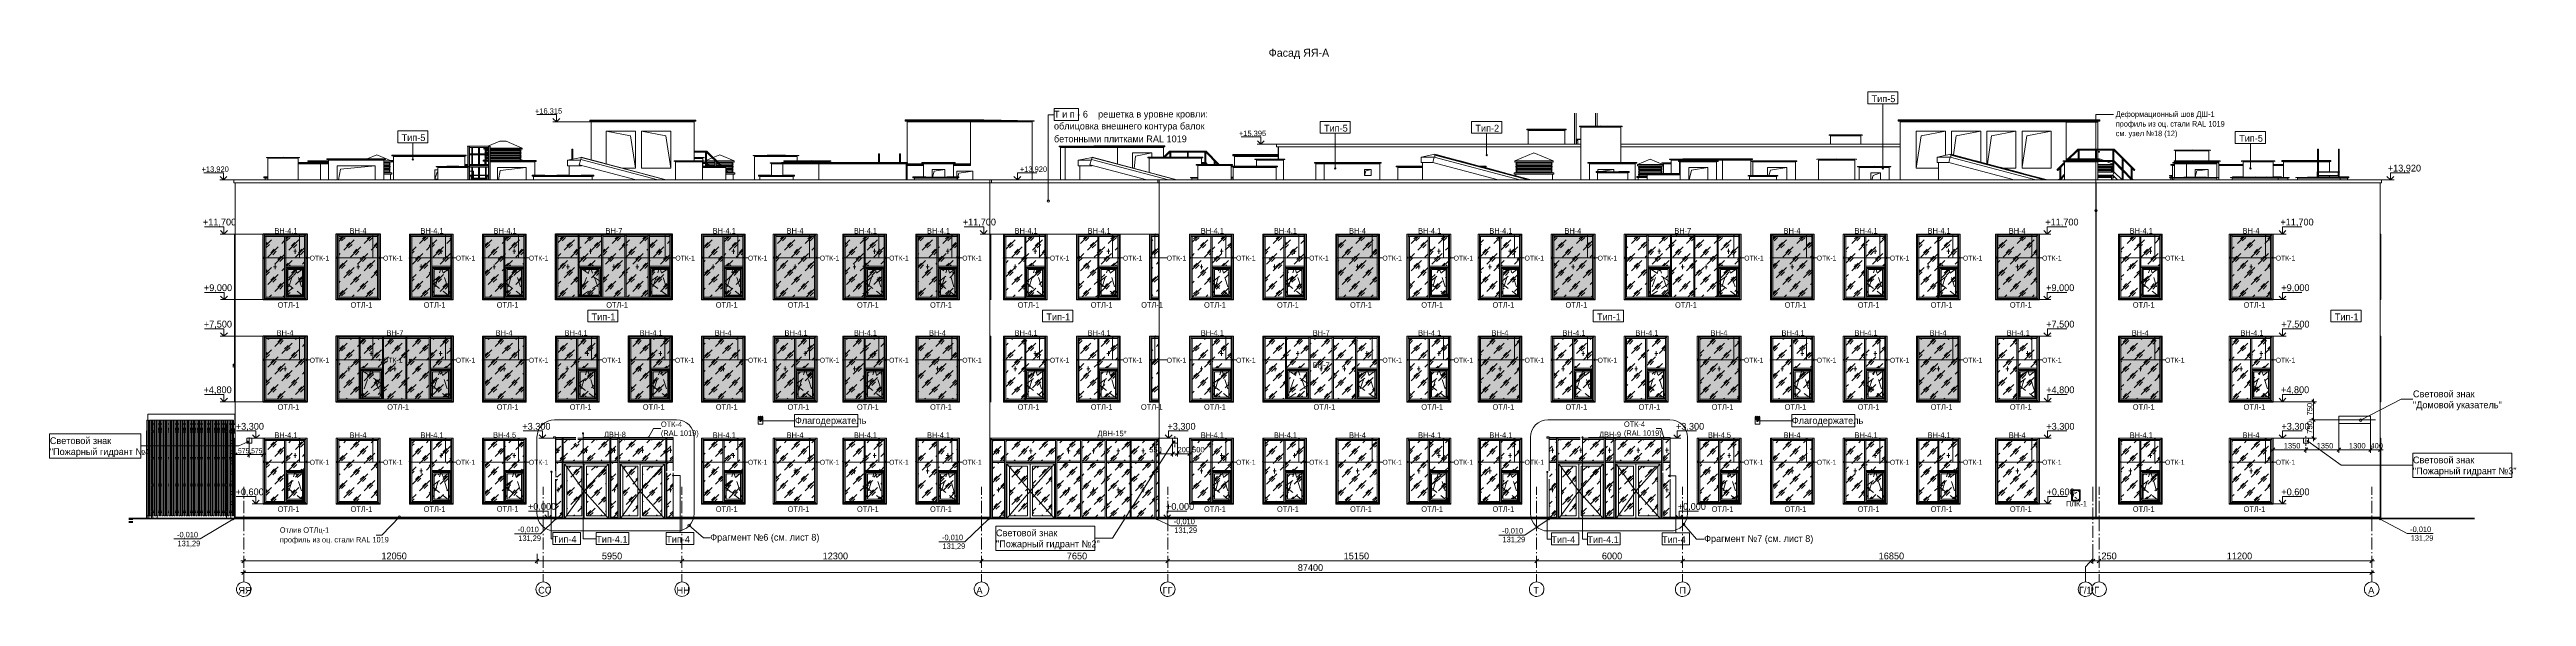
# Model space of a CAD drawing. Header units: millimetres. Extents: x 2294 to 908349, y -83289 to 219220.
# Drawn here: x 309449 to 414501, y 39424 to 62665 of the extents above; entities that cross this region are included whole.
import ezdxf

# ---------------------------------------------------------------- set-up
doc = ezdxf.new("R2010")
doc.units = ezdxf.units.MM
doc.layers.add('PDF _Геометрия', color=7, linetype='Continuous')
doc.layers.add('PDF _Текст', color=7, linetype='Continuous')

msp = doc.modelspace()

# ---------------------------------------------------------------- hatches: boundary and pattern name
at = {"transparency": 33554551}
h = msp.add_hatch(color=3, dxfattribs=at)
h.dxf.hatch_style = 1
h.paths.add_polyline_path([(318511.1, 54829.3), (320369, 54829.3), (320369, 52022.8), (318511.1, 52022.8)])
h = msp.add_hatch(color=3, dxfattribs=at)
h.dxf.hatch_style = 1
h.paths.add_polyline_path([(321610.6, 54829.3), (323468.5, 54829.3), (323468.5, 52022.8), (321610.6, 52022.8)])
h = msp.add_hatch(color=3, dxfattribs=at)
h.dxf.hatch_style = 1
h.paths.add_polyline_path([(324710, 54829.3), (326567.9, 54829.3), (326567.9, 52022.8), (324710, 52022.8)])
h = msp.add_hatch(color=3, dxfattribs=at)
h.dxf.hatch_style = 1
h.paths.add_polyline_path([(327809.5, 54829.3), (329667.4, 54829.3), (329667.4, 52022.8), (327809.5, 52022.8)])
h = msp.add_hatch(color=3, dxfattribs=at)
h.dxf.hatch_style = 1
h.paths.add_polyline_path([(330904.5, 54829.3), (335857.5, 54829.3), (335857.5, 52022.8), (330904.5, 52022.8)])
h = msp.add_hatch(color=3, dxfattribs=at)
h.dxf.hatch_style = 1
h.paths.add_polyline_path([(337099, 54829.3), (338957, 54829.3), (338957, 52022.8), (337099, 52022.8)])
h = msp.add_hatch(color=3, dxfattribs=at)
h.dxf.hatch_style = 1
h.paths.add_polyline_path([(340198.5, 54829.3), (342056.4, 54829.3), (342056.4, 52022.8), (340198.5, 52022.8)])
h = msp.add_hatch(color=3, dxfattribs=at)
h.dxf.hatch_style = 1
h.paths.add_polyline_path([(343088.1, 54829.3), (344946, 54829.3), (344946, 52022.8), (343088.1, 52022.8)])
h = msp.add_hatch(color=3, dxfattribs=at)
h.dxf.hatch_style = 1
h.paths.add_polyline_path([(346187.6, 54829.3), (348045.5, 54829.3), (348045.5, 52022.8), (346187.6, 52022.8)])
h = msp.add_hatch(color=3, dxfattribs=at)
h.dxf.hatch_style = 1
h.paths.add_polyline_path([(363997.3, 54838.1), (365855.3, 54838.1), (365855.3, 52031.5), (363997.3, 52031.5)])
h = msp.add_hatch(color=3, dxfattribs=at)
h.dxf.hatch_style = 1
h.paths.add_polyline_path([(373138.3, 54829.3), (374996.2, 54829.3), (374996.2, 52022.8), (373138.3, 52022.8)])
h = msp.add_hatch(color=3, dxfattribs=at)
h.dxf.hatch_style = 1
h.paths.add_polyline_path([(382432.3, 54829.3), (384290.2, 54829.3), (384290.2, 52022.8), (382432.3, 52022.8)])
h = msp.add_hatch(color=3, dxfattribs=at)
h.dxf.hatch_style = 1
h.paths.add_polyline_path([(391984.2, 54829.3), (393842.1, 54829.3), (393842.1, 52022.8), (391984.2, 52022.8)])
h = msp.add_hatch(color=3, dxfattribs=at)
h.dxf.hatch_style = 1
h.paths.add_polyline_path([(401894.5, 54829.3), (403752.4, 54829.3), (403752.4, 52022.8), (401894.5, 52022.8)])
h = msp.add_hatch(color=3, dxfattribs=at)
h.dxf.hatch_style = 1
h.paths.add_polyline_path([(318511.1, 50492.7), (320369, 50492.7), (320369, 47686.2), (318511.1, 47686.2)])
h = msp.add_hatch(color=3, dxfattribs=at)
h.dxf.hatch_style = 1
h.paths.add_polyline_path([(321610.6, 50492.7), (326563.6, 50492.7), (326563.6, 47686.2), (321610.6, 47686.2)])
h = msp.add_hatch(color=3, dxfattribs=at)
h.dxf.hatch_style = 1
h.paths.add_polyline_path([(327805.1, 50492.7), (329663, 50492.7), (329663, 47686.2), (327805.1, 47686.2)])
h = msp.add_hatch(color=3, dxfattribs=at)
h.dxf.hatch_style = 1
h.paths.add_polyline_path([(330904.5, 50492.7), (332762.4, 50492.7), (332762.4, 47686.2), (330904.5, 47686.2)])
h = msp.add_hatch(color=3, dxfattribs=at)
h.dxf.hatch_style = 1
h.paths.add_polyline_path([(333999.6, 50492.7), (335857.5, 50492.7), (335857.5, 47686.2), (333999.6, 47686.2)])
h = msp.add_hatch(color=3, dxfattribs=at)
h.dxf.hatch_style = 1
h.paths.add_polyline_path([(337099, 50492.7), (338957, 50492.7), (338957, 47686.2), (337099, 47686.2)])
h = msp.add_hatch(color=3, dxfattribs=at)
h.dxf.hatch_style = 1
h.paths.add_polyline_path([(340198.5, 50492.7), (342056.4, 50492.7), (342056.4, 47686.2), (340198.5, 47686.2)])
h = msp.add_hatch(color=3, dxfattribs=at)
h.dxf.hatch_style = 1
h.paths.add_polyline_path([(343088.1, 50492.7), (344946, 50492.7), (344946, 47686.2), (343088.1, 47686.2)])
h = msp.add_hatch(color=3, dxfattribs=at)
h.dxf.hatch_style = 1
h.paths.add_polyline_path([(346187.6, 50492.7), (348045.5, 50492.7), (348045.5, 47686.2), (346187.6, 47686.2)])
h = msp.add_hatch(color=3, dxfattribs=at)
h.dxf.hatch_style = 1
h.paths.add_polyline_path([(370038.9, 50492.7), (371896.8, 50492.7), (371896.8, 47686.2), (370038.9, 47686.2)])
h = msp.add_hatch(color=3, dxfattribs=at)
h.dxf.hatch_style = 1
h.paths.add_polyline_path([(379332.8, 50492.7), (381190.7, 50492.7), (381190.7, 47686.2), (379332.8, 47686.2)])
h = msp.add_hatch(color=3, dxfattribs=at)
h.dxf.hatch_style = 1
h.paths.add_polyline_path([(388626.8, 50492.7), (390484.7, 50492.7), (390484.7, 47686.2), (388626.8, 47686.2)])
h = msp.add_hatch(color=3, dxfattribs=at)
h.dxf.hatch_style = 1
h.paths.add_polyline_path([(397199.4, 50492.7), (399057.4, 50492.7), (399057.4, 47686.2), (397199.4, 47686.2)])

# ---------------------------------------------------------------- linework, layer by layer
for points in [[(318511.1, 54829.3), (320369, 54829.3), (320369, 52022.8), (318511.1, 52022.8)], [(321610.6, 54829.3), (323468.5, 54829.3), (323468.5, 52022.8), (321610.6, 52022.8)], [(330904.5, 54829.3), (335857.5, 54829.3), (335857.5, 52022.8), (330904.5, 52022.8)], [(318511.1, 50492.7), (320369, 50492.7), (320369, 47686.2), (318511.1, 47686.2)], [(321610.6, 50492.7), (326563.6, 50492.7), (326563.6, 47686.2), (321610.6, 47686.2)], [(333999.6, 50492.7), (335857.5, 50492.7), (335857.5, 47686.2), (333999.6, 47686.2)]]:
    msp.add_lwpolyline(points, close=True)
at = {"layer": 'PDF _Геометрия', "lineweight": 9}
for points in [[(330117.6, 59900.4), (330943.9, 59900.4), (330943.9, 59590), (331166.8, 59590), (332430.2, 59590), (336788.7, 59590)], [(351809.4, 56219.5), (351809.4, 59891.6), (352049.8, 59891.6)], [(374126.3, 59952.8), (374126.3, 58641.4)], [(374191.9, 58641.4), (374191.9, 59952.8)], [(375018.1, 59952.8), (375018.1, 59410.8)], [(375083.7, 59410.8), (375083.7, 59952.8)], [(387201.7, 57605.3), (387201.7, 60355)], [(396242.1, 55817.3), (396242.1, 59896), (396980.9, 59896)], [(331101.2, 59590), (330790.9, 59590)], [(336858.6, 59616.2), (332364.6, 59616.2), (336858.6, 59616.2)], [(332425.8, 59196.5), (332425.8, 57972.5), (332425.8, 59590), (332535.1, 59590), (336688.1, 59590), (336793, 59590), (336793, 57933.2)], [(334301.2, 57618.4), (334095.8, 58991.1), (333059.7, 59196.5)], [(335796.3, 57618.4), (335590.9, 58991.1), (334559.2, 59196.5)], [(348425.8, 59638.1), (349816, 59659.9), (348425.8, 59638.1), (348425.8, 59616.2), (349816, 59638.1), (351206.1, 59616.2), (351206.1, 59638.1), (349816, 59659.9), (349077.2, 59668.7), (345741.7, 59668.7), (345741.7, 59638.1)], [(345741.7, 59646.8), (345741.7, 59616.2), (345741.7, 59638.1), (348425.8, 59638.1), (348425.8, 59616.2), (345741.7, 59616.2), (351206.1, 59616.2), (349816, 59638.1)], [(345820.3, 57863.2), (345820.3, 59590), (345929.6, 59590), (348504.5, 59590)], [(345824.7, 59590), (348508.9, 59590), (351123.1, 59590)], [(351127.4, 57120), (351127.4, 59590), (348613.8, 59590), (348504.5, 59590), (348504.5, 57732.1), (347791.9, 57732.1), (348504.5, 57732.1)], [(361588.6, 58641.4), (361037.8, 58641.4), (360819.2, 58641.4), (360819.2, 58951.7), (359993, 58951.7)], [(363979.9, 57605.3), (363979.9, 59104.7)], [(370397.3, 58169.2), (370397.3, 59104.7)], [(372097.9, 59257.7), (372097.9, 59244.6), (372097.9, 59266.5)], [(373772.2, 59244.6), (372097.9, 59244.6), (373772.2, 59244.6)], [(372163.4, 58641.4), (372163.4, 59222.8), (372268.4, 59222.8), (373601.7, 59222.8), (373711, 59222.8), (373711, 58641.4), (373711, 58986.7)], [(372167.8, 59222.8), (373706.6, 59222.8)], [(373772.2, 59266.5), (373772.2, 59244.6), (373772.2, 59257.7)], [(374401.7, 58855.6), (374191.9, 58855.6)], [(374191.9, 58842.4), (374191.9, 58846.8), (374191.9, 58851.2)], [(374191.9, 58838.1), (374401.7, 58838.1)], [(374401.7, 57120), (374401.7, 59358.3), (374511, 59358.3), (375975.5, 59358.3), (376084.7, 59358.3), (376084.7, 57858.8), (376084.7, 58637)], [(375018.1, 59358.3), (375018.1, 59388.9)], [(375083.7, 59388.9), (375083.7, 59358.3)], [(384985.3, 58755), (384985.3, 58641.4), (384985.3, 58991.1), (385094.6, 58991.1), (386161.2, 58991.1), (386266.1, 58991.1), (386266.1, 58641.4)], [(395061.7, 59638.1), (395061.7, 59616.2), (387853, 59616.2), (396403.8, 59616.2), (396403.8, 59646.8), (396403.8, 59625), (395061.7, 59625), (395061.7, 59646.8)], [(387853, 59646.8), (387853, 59616.2), (387853, 59638.1)], [(395004.9, 57963.8), (394983.1, 57963.8), (394983.1, 59590), (387931.7, 59590), (387931.7, 57120)], [(387936.1, 59590), (394978.7, 59590), (396320.8, 59590), (396320.8, 59576.9)], [(388618, 57618.4), (388823.5, 58991.1), (389855.2, 59196.5)], [(390200.6, 58186.7), (390318.6, 58991.1), (391354.7, 59196.5)], [(391638.8, 57802), (391818, 58991.1), (392849.7, 59196.5)], [(393107.7, 57723.3), (393107.7, 59196.5), (394349.2, 59196.5), (394349.2, 57618.4), (393212.6, 57618.4)], [(393116.4, 57675.2), (393313.1, 58991.1), (394349.2, 59196.5)], [(396325.1, 58427.2), (396325.1, 59576.9), (394983.1, 59576.9)], [(396215.8, 59590), (396325.1, 59590), (396325.1, 59576.9)], [(318712.2, 57120), (318712.2, 58042.5), (318821.5, 58042.5), (319883.8, 58042.5), (319993.1, 58042.5), (319993.1, 57120)], [(318721, 58042.5), (319988.7, 58042.5)], [(321273.9, 57863.2), (320701.3, 57863.2), (320679.4, 57863.2), (319993.1, 57863.2), (320679.4, 57863.2)], [(319993.1, 57850.1), (321007.3, 57850.1), (321007.3, 57858.8), (319993.1, 57858.8)], [(321007.3, 57841.4), (321007.3, 57828.2), (319993.1, 57828.2), (321273.9, 57828.2), (319993.1, 57828.2), (321007.3, 57828.2), (321007.3, 57850.1), (321273.9, 57850.1)], [(321273.9, 57810.8), (319993.1, 57810.8), (320836.8, 57810.8), (320946.1, 57810.8), (320946.1, 57120)], [(319993.1, 57806.4), (319993.1, 57155)], [(321273.9, 57937.5), (320408.4, 57937.5), (320408.4, 57928.8), (321273.9, 57928.8)], [(320408.4, 57928.8), (320408.4, 57906.9), (320408.4, 57915.7)], [(320469.6, 57863.2), (320469.6, 57885.1), (320578.9, 57885.1), (321273.9, 57885.1), (320474, 57885.1)], [(320469.6, 57810.8), (320469.6, 57828.2)], [(321212.7, 57998.7), (321212.7, 57985.6), (323691.4, 57985.6), (323691.4, 58007.5)], [(321212.7, 58007.5), (321212.7, 57985.6), (323691.4, 57985.6), (323691.4, 57998.7)], [(321273.9, 57120), (321273.9, 57963.8), (321383.2, 57963.8), (323520.9, 57963.8), (323630.2, 57963.8), (323630.2, 57120)], [(323630.2, 57933.2), (323945, 57933.2), (323945, 57880.7), (323630.2, 57880.7)], [(323901.3, 57810.8), (323853.2, 57863.2), (323630.2, 57863.2)], [(323630.2, 57810.8), (323901.3, 57810.8), (323630.2, 57810.8)], [(323853.2, 57802), (323901.3, 57749.6), (323853.2, 57802), (323630.2, 57802)], [(323652.1, 57880.7), (323652.1, 57863.2)], [(323652.1, 57810.8), (323652.1, 57802)], [(323945, 57933.2), (323945, 57880.7), (323910, 57880.7)], [(324032.4, 57941.9), (323923.1, 57941.9)], [(323945, 57928.8), (324032.4, 57928.8)], [(324032.4, 57906.9), (323945, 57906.9), (324032.4, 57906.9)], [(323945, 57885.1), (323953.7, 57885.1), (324032.4, 57885.1)], [(327118.7, 58160.5), (327118.7, 58138.6), (323971.2, 58138.6), (323971.2, 58151.7)], [(323971.2, 58160.5), (323971.2, 58138.6), (327118.7, 58138.6), (327118.7, 58151.7)], [(324032.4, 57120), (324032.4, 58121.1), (324141.7, 58121.1), (326948.3, 58121.1), (327057.5, 58121.1), (327057.5, 57697.1)], [(324032.4, 57539.7), (324032.4, 57880.7)], [(324858.6, 57994.4), (324858.6, 58702.6)], [(327184.3, 57784.5), (327057.5, 57784.5)], [(327245.5, 58549.6), (327179.9, 58549.6), (327179.9, 58540.8), (327184.3, 58540.8)], [(327184.3, 57697.1), (327184.3, 58549.6), (327249.9, 58549.6), (327249.9, 58505.8)], [(327249.9, 58549.6), (327249.9, 57697.1), (327249.9, 57714.6), (327263, 57714.6), (327267.4, 57714.6), (327284.9, 57714.6), (327315.5, 57714.6), (327354.8, 57714.6), (327407.3, 57714.6), (327464.1, 57714.6), (327525.3, 57714.6), (327595.2, 57714.6), (327665.2, 57714.6), (327735.1, 57714.6), (327800.7, 57714.6), (327866.3, 57714.6), (327923.1, 57714.6), (327971.2, 57714.6), (328014.9, 57714.6), (328041.1, 57714.6), (328063, 57714.6), (328067.4, 57714.6), (328067.4, 57670.9), (328076.1, 57670.9), (328076.1, 57714.6)], [(327249.9, 58230.4), (327249.9, 58505.8), (327263, 58505.8), (327267.4, 58505.8), (327284.9, 58505.8), (327315.5, 58505.8), (327354.8, 58505.8), (327407.3, 58505.8), (327464.1, 58505.8), (327525.3, 58505.8), (327595.2, 58505.8), (327665.2, 58505.8), (327735.1, 58505.8), (327800.7, 58505.8), (327866.3, 58505.8), (327923.1, 58505.8), (327971.2, 58505.8), (328014.9, 58505.8), (328041.1, 58505.8), (328063, 58505.8), (328067.4, 58505.8), (328067.4, 58549.6)], [(327249.9, 57714.6), (327249.9, 58186.7)], [(327263, 58549.6), (327263, 58505.8), (327276.1, 58505.8), (327306.7, 58505.8), (327346.1, 58505.8), (327363.6, 58505.8)], [(327363.6, 58230.4), (327346.1, 58230.4), (327306.7, 58230.4), (327276.1, 58230.4), (327263, 58230.4), (327263, 58186.7), (327276.1, 58186.7), (327306.7, 58186.7), (327346.1, 58186.7), (327363.6, 58186.7)], [(327359.2, 57784.5), (327263, 57784.5)], [(327359.2, 58549.6), (327367.9, 58549.6), (327389.8, 58549.6)], [(327359.2, 58230.4), (327359.2, 58505.8)], [(327359.2, 57714.6), (327359.2, 58186.7)], [(327367.9, 58230.4), (327367.9, 58505.8)], [(327367.9, 57714.6), (327367.9, 58186.7)], [(327647.7, 57784.5), (327389.8, 57784.5)], [(327936.2, 57784.5), (327678.3, 57784.5)], [(327936.2, 57968.1), (327840.1, 57968.1), (327936.2, 57976.9)], [(327936.2, 57915.7), (327840.1, 57915.7), (327840.1, 57968.1)], [(327905.6, 57784.5), (327905.6, 57915.7), (327848.8, 57915.7)], [(327936.2, 58505.8), (327866.3, 58475.2)], [(327936.2, 58422.8), (327866.3, 58422.8), (327866.3, 58475.2), (327936.2, 58475.2)], [(327936.2, 58383.4), (327910, 58352.8)], [(327936.2, 58322.2), (327910, 58291.6)], [(327936.2, 58230.4), (327910, 58230.4), (327936.2, 58256.7)], [(327931.9, 58186.7), (327910, 58164.9)], [(327936.2, 58073.1), (327910, 58042.5)], [(327936.2, 58011.9), (327910, 57981.2)], [(327936.2, 58549.6), (327958.1, 58549.6), (327966.8, 58549.6)], [(327958.1, 58230.4), (327958.1, 58505.8)], [(327958.1, 57714.6), (327958.1, 58186.7)], [(328076.1, 58505.8), (328067.4, 58505.8), (328054.3, 58505.8), (328023.7, 58505.8), (327979.9, 58505.8), (327966.8, 58505.8), (327966.8, 58230.4), (327979.9, 58230.4), (328023.7, 58230.4), (328054.3, 58230.4), (328067.4, 58230.4), (328076.1, 58230.4), (328076.1, 58186.7)], [(328067.4, 58475.2), (327966.8, 58475.2)], [(328067.4, 58422.8), (327966.8, 58422.8)], [(328067.4, 58405.3), (327966.8, 58405.3)], [(328067.4, 58344.1), (327966.8, 58344.1)], [(328067.4, 58278.5), (327966.8, 58278.5)], [(328067.4, 58230.4), (327966.8, 58230.4)], [(328067.4, 58156.1), (327966.8, 58156.1)], [(328067.4, 58094.9), (327966.8, 58094.9)], [(328067.4, 58033.7), (327966.8, 58033.7)], [(327966.8, 57968.1), (328067.4, 57968.1)], [(327966.8, 57915.7), (328019.3, 57915.7)], [(328067.4, 57784.5), (327966.8, 57784.5)], [(328067.4, 57941.9), (328019.3, 57941.9), (328019.3, 57928.8), (328067.4, 57928.8)], [(328019.3, 57928.8), (328019.3, 57906.9), (328067.4, 57906.9), (328019.3, 57906.9), (328019.3, 57920)], [(328041.1, 58549.6), (328543.9, 58763.8), (328810.5, 58763.8), (329488.1, 58475.2), (328141.7, 58475.2)], [(328076.1, 57155), (328076.1, 57120), (328076.1, 58549.6), (328076.1, 58505.8), (328076.1, 58230.4)], [(328076.1, 58549.6), (328141.7, 58549.6), (328141.7, 57120)], [(329488.1, 58475.2), (329488.1, 58422.8), (328141.7, 58422.8)], [(329448.8, 58352.8), (329396.3, 58405.3), (328141.7, 58405.3)], [(328141.7, 58352.8), (329448.8, 58352.8), (328141.7, 58352.8)], [(329448.8, 58291.6), (329396.3, 58344.1), (328141.7, 58344.1)], [(328141.7, 58291.6), (329448.8, 58291.6), (328141.7, 58291.6)], [(329448.8, 58230.4), (329396.3, 58278.5), (328141.7, 58278.5)], [(328141.7, 58230.4), (329448.8, 58230.4), (328141.7, 58230.4)], [(329396.3, 58217.3), (329448.8, 58164.9), (329396.3, 58217.3), (328141.7, 58217.3)], [(328141.7, 58164.9), (329448.8, 58164.9), (328141.7, 58164.9)], [(329448.8, 58103.7), (329396.3, 58156.1), (328141.7, 58156.1)], [(328141.7, 58103.7), (329448.8, 58103.7), (328141.7, 58103.7)], [(329448.8, 58042.5), (329396.3, 58094.9), (328141.7, 58094.9)], [(328141.7, 58042.5), (329448.8, 58042.5), (328141.7, 58042.5)], [(329448.8, 57981.2), (329396.3, 58033.7), (328141.7, 58033.7)], [(328141.7, 57981.2), (329448.8, 57981.2), (328141.7, 57981.2)], [(328141.7, 57968.1), (329514.4, 57968.1)], [(328141.7, 57928.8), (330091.4, 57928.8), (330091.4, 57941.9), (328141.7, 57941.9)], [(330091.4, 57920), (330091.4, 57906.9), (328141.7, 57906.9), (330091.4, 57906.9), (330091.4, 57928.8)], [(330030.2, 57321.1), (330030.2, 57885.1), (329920.9, 57885.1), (328189.8, 57885.1), (328141.7, 57885.1)], [(328251, 58405.3), (328251, 58422.8), (328251, 58405.3)], [(328631.3, 58405.3), (328631.3, 58422.8)], [(328631.3, 58344.1), (328631.3, 58352.8)], [(328631.3, 58278.5), (328631.3, 58291.6)], [(328631.3, 58217.3), (328631.3, 58230.4)], [(328631.3, 58156.1), (328631.3, 58164.9)], [(328631.3, 58094.9), (328631.3, 58103.7)], [(328631.3, 58033.7), (328631.3, 58042.5)], [(328723.1, 58422.8), (328723.1, 58405.3)], [(328723.1, 58352.8), (328723.1, 58344.1)], [(328723.1, 58291.6), (328723.1, 58278.5)], [(328723.1, 58230.4), (328723.1, 58217.3)], [(328723.1, 58164.9), (328723.1, 58156.1)], [(328723.1, 58103.7), (328723.1, 58094.9)], [(328723.1, 58042.5), (328723.1, 58033.7)], [(329195.2, 58405.3), (329195.2, 58422.8), (329195.2, 58405.3)], [(329405.1, 57981.2), (329514.4, 57968.1), (329514.4, 57941.9)], [(335604, 57120), (332001.8, 58086.2), (332001.8, 58081.8), (335599.6, 57120), (332001.8, 58081.8), (331420.4, 57959.4), (331420.4, 57723.3), (331424.7, 57723.3)], [(331966.8, 57959.4), (331420.4, 57959.4), (332001.8, 58081.8)], [(332006.2, 57740.8), (332006.2, 57723.3), (331420.4, 57723.3), (331420.4, 57959.4)], [(331595.2, 58396.5), (331595.2, 58422.8), (331595.2, 58427.2), (331599.6, 58427.2), (331604, 58427.2), (331630.2, 58427.2), (331604, 58427.2), (331599.6, 58427.2), (331595.2, 58427.2), (331595.2, 58422.8), (331595.2, 57994.4)], [(331639, 58003.1), (331639, 58422.8), (331634.6, 58422.8), (331634.6, 58427.2), (331630.2, 58427.2), (331634.6, 58427.2), (331634.6, 58422.8), (331639, 58422.8), (331639, 58396.5)], [(334327.5, 57120), (331918.7, 57762.7), (331979.9, 57994.4)], [(335599.6, 57120), (332001.8, 58081.8), (331979.9, 57994.4), (335245.5, 57120)], [(332045.5, 58073.1), (332911.1, 57841.4)], [(332941.7, 57832.6), (333802.9, 57605.3)], [(336417.1, 57915.7), (336574.5, 57915.7), (335936.2, 57906.9), (335936.2, 57928.8), (336574.5, 57937.5), (336417.1, 57937.5)], [(336001.8, 57120), (336001.8, 57885.1), (336106.7, 57885.1), (337037.8, 57885.1), (337147.1, 57885.1), (337147.1, 57120)], [(336006.2, 57885.1), (337142.8, 57885.1)], [(336417.1, 57885.1), (336727.5, 57885.1)], [(336727.5, 57937.5), (336574.5, 57937.5), (337208.3, 57928.8), (337208.3, 57906.9), (336574.5, 57915.7), (336727.5, 57915.7)], [(336793, 58304.7), (337313.3, 58304.7), (337313.3, 58309.1), (337317.6, 58309.1), (337317.6, 58313.5), (337326.4, 58339.7), (337330.7, 58339.7), (337330.7, 58344.1), (337330.7, 58348.5), (336793, 58348.5)], [(336793, 58090.5), (337217.1, 58081.8), (337217.1, 58064.3), (336793, 58068.7)], [(336793, 58042.5), (337151.5, 58042.5), (337151.5, 58033.7)], [(336793, 58033.7), (337046.6, 58033.7), (337155.9, 58033.7), (337155.9, 57928.8)], [(336793, 57915.7), (336793, 57885.1)], [(337147.1, 57819.5), (337273.9, 57819.5), (337273.9, 57823.9), (337273.9, 57828.2), (337273.9, 57854.5), (337273.9, 57858.8), (337273.9, 57863.2), (337147.1, 57863.2)], [(337155.9, 57906.9), (337155.9, 57863.2)], [(337155.9, 57819.5), (337155.9, 57710.2)], [(337273.9, 57933.2), (337265.2, 57933.2), (337265.2, 57880.7), (337273.9, 57880.7), (337265.2, 57880.7), (337265.2, 57933.2), (337273.9, 57937.5), (337265.2, 57933.2)], [(337313.3, 57710.2), (337313.3, 58304.7), (337308.9, 58304.7), (337304.5, 58304.7), (337282.7, 58304.7), (337278.3, 58304.7), (337273.9, 58304.7), (337273.9, 57710.2)], [(337977.7, 57701.5), (337330.7, 58348.5), (337330.7, 58344.1), (337330.7, 58339.7), (337326.4, 58339.7), (337317.6, 58313.5), (337317.6, 58309.1), (337313.3, 58309.1), (337313.3, 58304.7), (337920.9, 57701.5)], [(337671.7, 57933.2), (337313.3, 57933.2)], [(337671.7, 57880.7), (337313.3, 57880.7)], [(337470.6, 57705.8), (337313.3, 57863.2), (337313.3, 57858.8), (337313.3, 57854.5), (337313.3, 57850.1), (337313.3, 57815.1), (337313.3, 57810.8), (337313.3, 57806.4), (337313.3, 57802), (337409.4, 57705.8)], [(337339.5, 57780.2), (337313.3, 57758.3)], [(337671.7, 57863.2), (337357, 57863.2), (337335.1, 57841.4)], [(337671.7, 57802), (337374.5, 57802)], [(337558.1, 57863.2), (337558.1, 57880.7)], [(337558.1, 57802), (337558.1, 57810.8)], [(338449.9, 57880.7), (338484.8, 57880.7), (338484.8, 57933.2), (337872.8, 58191.1), (337601.8, 58077.4), (337872.8, 58191.1), (338484.8, 57933.2), (337746, 57933.2)], [(337649.9, 57880.7), (337649.9, 57863.2)], [(337649.9, 57810.8), (337649.9, 57802)], [(337715.4, 57701.5), (337715.4, 57906.9), (337711.1, 57906.9), (337711.1, 57911.3), (337706.7, 57911.3), (337706.7, 57915.7), (337680.5, 57937.5), (337680.5, 57941.9), (337676.1, 57941.9), (337676.1, 57946.3), (337671.7, 57946.3), (337671.7, 57705.8)], [(337737.3, 57880.7), (337715.4, 57880.7)], [(337759.2, 57863.2), (337715.4, 57863.2)], [(337820.4, 57802), (337715.4, 57802)], [(338484.8, 57933.2), (338484.8, 57880.7), (337794.1, 57880.7)], [(338441.1, 57810.8), (338388.7, 57863.2), (337816, 57863.2)], [(337868.4, 57810.8), (338441.1, 57810.8), (337868.4, 57810.8)], [(338441.1, 57749.6), (338388.7, 57802), (337877.2, 57802)], [(338095.8, 57863.2), (338095.8, 57880.7)], [(338095.8, 57802), (338095.8, 57810.8)], [(338191.9, 57880.7), (338191.9, 57863.2)], [(338191.9, 57810.8), (338191.9, 57802)], [(339888.1, 58147.4), (340255.3, 58156.1), (339284.8, 58138.6), (339284.8, 58160.5), (340255.3, 58173.6), (339888.1, 58169.2)], [(339346, 57395.5), (339346, 57120), (339346, 58121.1), (339455.3, 58121.1), (341055.3, 58121.1), (341164.6, 58121.1), (341164.6, 57937.5)], [(339346, 57229.3), (339346, 57880.7)], [(340487, 57837), (340491.4, 57837), (340006.1, 57828.2), (340006.1, 57850.1), (340657.5, 57858.8), (340487, 57858.8)], [(340067.3, 57570.3), (340067.3, 57316.8), (340067.3, 57810.8), (340176.6, 57810.8), (340657.5, 57810.8), (340657.5, 57832.6)], [(340661.9, 58169.2), (340255.3, 58173.6), (341225.8, 58160.5), (341225.8, 58138.6), (340255.3, 58156.1), (340661.9, 58147.4)], [(341059.7, 57837), (341461.9, 57845.7), (340491.4, 57828.2), (340491.4, 57850.1), (341461.9, 57867.6), (341059.7, 57858.8)], [(340552.6, 57395.5), (340552.6, 57321.1), (340552.6, 57810.8), (340661.9, 57810.8), (342261.9, 57810.8)], [(340596.3, 57915.7), (340596.3, 57906.9), (341864.1, 57906.9), (341864.1, 57928.8)], [(340596.3, 57928.8), (340596.3, 57906.9), (341864.1, 57906.9), (341864.1, 57915.7)], [(340657.5, 57854.5), (340657.5, 57885.1), (340766.8, 57885.1), (341693.6, 57885.1), (341802.9, 57885.1), (341802.9, 57858.8)], [(340661.9, 57885.1), (341798.5, 57885.1)], [(341164.6, 57906.9), (341164.6, 57885.1), (342419.3, 57885.1), (342524.2, 57885.1), (342524.2, 57863.2)], [(342021.4, 57858.8), (341461.9, 57867.6), (341781, 57858.8)], [(342021.4, 57837), (341461.9, 57845.7), (341781, 57841.4)], [(341549.3, 57937.5), (341750.4, 57941.9), (342589.7, 57928.8), (342589.7, 57906.9), (341864.1, 57920)], [(341802.9, 57841.4), (341802.9, 57810.8)], [(341811.6, 57841.4), (341811.6, 57828.2), (341802.9, 57832.6)], [(345842.2, 57850.1), (345842.2, 57828.2), (342021.4, 57828.2), (342021.4, 57841.4)], [(342021.4, 57850.1), (342021.4, 57828.2), (345842.2, 57828.2), (345842.2, 57841.4)], [(342082.6, 57120), (342082.6, 57810.8), (342191.9, 57810.8), (345671.7, 57810.8), (345776.6, 57810.8), (345776.6, 57120)], [(342524.2, 57828.2), (342524.2, 57810.8)], [(342567.9, 57858.8), (343083.7, 57858.8)], [(343743.8, 57858.8), (344259.7, 57858.8)], [(344605, 58199.8), (344605, 58226.1), (344609.4, 58230.4), (344613.8, 58234.8), (344640, 58234.8), (344613.8, 58234.8), (344609.4, 58230.4), (344605, 58226.1), (344605, 57863.2)], [(344605, 57828.2), (344605, 57810.8)], [(344648.8, 57863.2), (344648.8, 58226.1), (344648.8, 58230.4), (344644.4, 58230.4), (344640, 58234.8), (344644.4, 58230.4), (344648.8, 58230.4), (344648.8, 58226.1), (344648.8, 58199.8)], [(344648.8, 57810.8), (344648.8, 57828.2)], [(344779.9, 57858.8), (345291.4, 57858.8)], [(345536.2, 57863.2), (345536.2, 58226.1), (345536.2, 58230.4), (345531.8, 58230.4), (345527.4, 58234.8), (345501.2, 58234.8), (345501.2, 58230.4), (345496.8, 58230.4), (345496.8, 58226.1), (345492.5, 58226.1), (345492.5, 57863.2)], [(345492.5, 57828.2), (345492.5, 57810.8)], [(345536.2, 57810.8), (345536.2, 57828.2)], [(345776.6, 57806.4), (346511, 57806.4)], [(345820.3, 57806.4), (345820.3, 57828.2)], [(346449.8, 57841.4), (346449.8, 57828.2), (347853.1, 57828.2), (347853.1, 57850.1)], [(346449.8, 57850.1), (346449.8, 57828.2), (347853.1, 57828.2), (347853.1, 57841.4)], [(346511, 57784.5), (346497.9, 57784.5), (346497.9, 57797.6), (346511, 57797.6)], [(346497.9, 57797.6), (346497.9, 57784.5)], [(346511, 57246.8), (346511, 57810.8), (346620.3, 57810.8), (347682.6, 57810.8), (347791.9, 57810.8), (347791.9, 57246.8)], [(347791.9, 57806.4), (348504.5, 57806.4), (348504.5, 57771.4), (347791.9, 57771.4)], [(352460.8, 58540.8), (352460.8, 58527.7), (354803.9, 58527.7), (354803.9, 58549.6), (356753.6, 58549.6), (356753.6, 58575.8), (353741.6, 58575.8), (353741.6, 58571.4), (353741.6, 58562.7), (352264, 58562.7), (352264, 58549.6), (352460.8, 58549.6), (352460.8, 58527.7), (354803.9, 58527.7), (354803.9, 58540.8)], [(352264, 58549.6), (352264, 58527.7), (353741.6, 58527.7), (356753.6, 58527.7), (356753.6, 58553.9)], [(356753.6, 58549.6), (356753.6, 58527.7), (352264, 58527.7), (352264, 58540.8)], [(356692.4, 58094.9), (356692.4, 58505.8), (356583.2, 58505.8), (352325.2, 58505.8), (352325.2, 57120)], [(352522, 57120), (352522, 58505.8), (352631.3, 58505.8), (354633.4, 58505.8), (354742.7, 58505.8), (354742.7, 57797.6), (354742.7, 58269.8)], [(352522, 57465.4), (352522, 57863.2)], [(357265.1, 57120), (353662.9, 58086.2), (353662.9, 58081.8), (357260.7, 57120), (353662.9, 58081.8), (353081.5, 57959.4), (353081.5, 57723.3), (353085.9, 57723.3)], [(353628, 57959.4), (353081.5, 57959.4), (353662.9, 58081.8)], [(353662.9, 57740.8), (353662.9, 57723.3), (353081.5, 57723.3), (353081.5, 57959.4)], [(355984.2, 57120), (353575.5, 57762.7), (353636.7, 57994.4)], [(357260.7, 57120), (353662.9, 58081.8), (353636.7, 57994.4), (356902.3, 57120)], [(353706.7, 58073.1), (354567.9, 57841.4)], [(354344.9, 58567), (354344.9, 58562.7), (354344.9, 58567), (355066.2, 58567), (355066.2, 58558.3), (354803.9, 58558.3)], [(354598.5, 57832.6), (355464, 57605.3)], [(355066.2, 58558.3), (355066.2, 58567)], [(355455.3, 57605.3), (355512.1, 58134.3), (356194.1, 58269.8)], [(356023.6, 58077.4), (356023.6, 58064.3), (358366.8, 58064.3), (358366.8, 58081.8)], [(356023.6, 58081.8), (356023.6, 58064.3), (358366.8, 58064.3), (358366.8, 58077.4)], [(358305.6, 57784.5), (358305.6, 58042.5), (358196.3, 58042.5), (356194.1, 58042.5), (356194.1, 58064.3), (356194.1, 58042.5), (356084.8, 58042.5), (356084.8, 57434.8)], [(356692.4, 58064.3), (356692.4, 58042.5)], [(359061.8, 57784.5), (358502.3, 58348.5), (356950.4, 58348.5), (356950.4, 58344.1), (356954.7, 58344.1), (356954.7, 58339.7), (356963.5, 58313.5), (356954.7, 58339.7), (356954.7, 58344.1), (356950.4, 58344.1), (356950.4, 58348.5), (356701.2, 58094.9)], [(356705.6, 58042.5), (356727.4, 58064.3)], [(356758, 58094.9), (356967.9, 58304.7), (356967.9, 58309.1), (356967.9, 58313.5), (356963.5, 58313.5), (356967.9, 58313.5), (356967.9, 58309.1), (356967.9, 58304.7), (358484.8, 58304.7), (358484.8, 58309.1), (358484.8, 58313.5), (358484.8, 58309.1), (358484.8, 58304.7), (359005, 57784.5)], [(357011.6, 58094.9), (357011.6, 58304.7), (357007.2, 58304.7), (357002.8, 58304.7), (356976.6, 58304.7), (356972.2, 58304.7), (356967.9, 58304.7), (356967.9, 58094.9)], [(356967.9, 58064.3), (356967.9, 58042.5)], [(357011.6, 58042.5), (357011.6, 58064.3)], [(357746, 58094.9), (357746, 58304.7), (357741.6, 58304.7), (357737.2, 58304.7), (357715.4, 58304.7), (357711, 58304.7), (357706.6, 58304.7), (357706.6, 58094.9)], [(357706.6, 58064.3), (357706.6, 58042.5)], [(357746, 58042.5), (357746, 58064.3)], [(358305.6, 57819.5), (358441.1, 57819.5), (358441.1, 57823.9), (358441.1, 57828.2), (358441.1, 57854.5), (358441.1, 57858.8), (358441.1, 57863.2), (358305.6, 57863.2)], [(358484.8, 57784.5), (358484.8, 58304.7), (358480.4, 58304.7), (358476, 58304.7), (358449.8, 58304.7), (358445.4, 58304.7), (358441.1, 58304.7), (358441.1, 57784.5)], [(358563.5, 57784.5), (358484.8, 57863.2), (358484.8, 57858.8), (358484.8, 57854.5), (358484.8, 57850.1), (358484.8, 57815.1), (358484.8, 57810.8), (358484.8, 57806.4), (358484.8, 57802), (358502.3, 57784.5)], [(358882.6, 57784.5), (358882.6, 57906.9), (358878.2, 57911.3), (358873.9, 57915.7), (358847.6, 57937.5), (358847.6, 57941.9), (358843.3, 57946.3), (358843.3, 57784.5)], [(361553.6, 58160.5), (361553.6, 58138.6), (359634.5, 58138.6), (359634.5, 58178)], [(359634.5, 58160.5), (359634.5, 58138.6), (361553.6, 58138.6)], [(359700.1, 57705.8), (359700.1, 58121.1), (359805, 58121.1), (361553.6, 58121.1)], [(360373.3, 58191.1), (360373.3, 58195.5), (360994.1, 58195.5), (360994.1, 58191.1)], [(360640, 57705.8), (360640, 57963.8), (360744.9, 57963.8), (361676, 57963.8), (361785.3, 57963.8), (361785.3, 57120), (361785.3, 57570.3), (361785.3, 57120), (361785.3, 57570.3)], [(360976.6, 58641.4), (360666.2, 58641.4)], [(374401.7, 58523.3), (361488.1, 58523.3), (361488.1, 58641.4), (374401.7, 58641.4)], [(361553.6, 58011.9), (361553.6, 58523.3)], [(361553.6, 57963.8), (361553.6, 57990)], [(365842.1, 57863.2), (363096.8, 57863.2), (363096.8, 57850.1)], [(363096.8, 57841.4), (363096.8, 57828.2), (363096.8, 57850.1), (363446.5, 57850.1), (363446.5, 57828.2), (365925.2, 57828.2), (365925.2, 57850.1)], [(365842.1, 57828.2), (363096.8, 57828.2), (365842.1, 57828.2)], [(363158, 57120), (363158, 57810.8), (363267.3, 57810.8), (365671.7, 57810.8)], [(363446.5, 57841.4), (363446.5, 57828.2), (365925.2, 57828.2), (365925.2, 57841.4)], [(363507.7, 57120), (363507.7, 57810.8), (363617, 57810.8), (365754.7, 57810.8), (365864, 57810.8), (365864, 57120)], [(364565.6, 57858.8), (365081.5, 57858.8)], [(368198.4, 58221.7), (367617, 58094.9), (367617, 57858.8), (367621.4, 57858.8)], [(367617, 57863.2), (367617, 58094.9), (368198.4, 58221.7), (368198.4, 58094.9), (367617, 58094.9), (367617, 57858.8), (368119.7, 57858.8)], [(367678.2, 57120), (367678.2, 57858.8)], [(370882.6, 57120), (368115.4, 57858.8), (368176.6, 58090.5), (371800.6, 57120)], [(368115.4, 57863.2), (368115.4, 57867.6)], [(368198.4, 58221.7), (368198.4, 58221.7)], [(372163.4, 57120), (368198.4, 58182.3)], [(372159.1, 57120), (368198.4, 58178), (372159.1, 57120)], [(372159.1, 57120), (368198.4, 58178)], [(368198.4, 58094.9), (368198.4, 58086.2)], [(368207.2, 58178), (368207.2, 58191.1), (368211.5, 58204.2), (369256.3, 57928.8), (370270.6, 57653.4), (371289.1, 57382.3), (372272.7, 57120)], [(368250.9, 58195.5), (368255.3, 58204.2), (369243.2, 57937.5), (369238.9, 57928.8)], [(369269.5, 57924.4), (369273.8, 57928.8), (370257.4, 57666.5), (370257.4, 57657.8)], [(371634.5, 57880.7), (371599.5, 57880.7), (371599.5, 57933.2), (372408.3, 58278.5), (373221.4, 57933.2), (371599.5, 57933.2), (372408.3, 58278.5), (373221.4, 57933.2), (373221.4, 57880.7), (373186.4, 57880.7)], [(373221.4, 57933.2), (373221.4, 57880.7), (371599.5, 57880.7), (371599.5, 57933.2)], [(373177.6, 57810.8), (373129.6, 57863.2), (371691.3, 57863.2), (371638.9, 57810.8)], [(373177.6, 57749.6), (373129.6, 57802), (371691.3, 57802), (371638.9, 57749.6)], [(371892.4, 57863.2), (371892.4, 57880.7)], [(371892.4, 57802), (371892.4, 57810.8)], [(371984.2, 57880.7), (371984.2, 57863.2)], [(371984.2, 57810.8), (371984.2, 57802)], [(372836.7, 57863.2), (372836.7, 57880.7)], [(372836.7, 57802), (372836.7, 57810.8)], [(372928.5, 57880.7), (372928.5, 57863.2)], [(372928.5, 57810.8), (372928.5, 57802)], [(374196.2, 58641.4), (374196.2, 58803.1), (374205, 58803.1), (374261.8, 58803.1), (374261.8, 58641.4)], [(374690.2, 57850.1), (374690.2, 57828.2), (376766.7, 57828.2), (376766.7, 57850.1)], [(374690.2, 57841.4), (374690.2, 57828.2), (376766.7, 57828.2), (376766.7, 57841.4)], [(374755.8, 57120), (374755.8, 57810.8), (374860.7, 57810.8), (376596.2, 57810.8), (376705.5, 57810.8), (376705.5, 57120)], [(375822.5, 57858.8), (376338.3, 57858.8)], [(376084.7, 58641.4), (387931.7, 58641.4)], [(376084.7, 58523.3), (387931.7, 58523.3)], [(376827.9, 57727.7), (376792.9, 57727.7), (376792.9, 57780.2), (377335, 58007.5), (377877.1, 57780.2), (376792.9, 57780.2), (377335, 58007.5), (377877.1, 57780.2), (377877.1, 57727.7), (377842.1, 57727.7)], [(377877.1, 57780.2), (377877.1, 57727.7), (376792.9, 57727.7), (376792.9, 57780.2)], [(378222.4, 57837), (377829, 57828.2), (377829, 57850.1), (378222.4, 57858.8)], [(377894.6, 57570.3), (377894.6, 57391.1), (377894.6, 57810.8), (377999.5, 57810.8), (378222.4, 57810.8)], [(378524.1, 57990), (378161.2, 57985.6), (378161.2, 58007.5), (378930.6, 58016.2), (378725.2, 58016.2)], [(378222.4, 57395.5), (378222.4, 57963.8), (378331.7, 57963.8), (379529.5, 57963.8)], [(378226.8, 57963.8), (379634.5, 57963.8)], [(381671.6, 57998.7), (381671.6, 57985.6), (378524.1, 57985.6), (378524.1, 58007.5), (379494.6, 58020.6), (380465.1, 58007.5), (380465.1, 57985.6), (381671.6, 57985.6), (381671.6, 58007.5)], [(378541.6, 57928.8), (378541.6, 57906.9), (380215.9, 57906.9), (380215.9, 57928.8)], [(378541.6, 57920), (378541.6, 57906.9), (380215.9, 57906.9), (380215.9, 57920)], [(378585.3, 57937.5), (378585.3, 57963.8), (378694.6, 57963.8), (380294.6, 57963.8), (380403.9, 57963.8), (380403.9, 57120), (380403.9, 57627.2)], [(378585.3, 57395.5), (378585.3, 57906.9)], [(378589.7, 57963.8), (380395.1, 57963.8), (381606, 57963.8)], [(378607.1, 57120), (378607.1, 57885.1), (378712.1, 57885.1), (380045.4, 57885.1), (380154.7, 57885.1), (380154.7, 57120)], [(378611.5, 57885.1), (380150.3, 57885.1)], [(378725.2, 57963.8), (379136.1, 57963.8)], [(379184.2, 58016.2), (379494.6, 58020.6), (379083.6, 58016.2)], [(379184.2, 57994.4), (379494.6, 57998.7), (379083.6, 57994.4)], [(379083.6, 57963.8), (379861.8, 57963.8)], [(379184.2, 57963.8), (379805, 57963.8)], [(379805, 58016.2), (379494.6, 58020.6), (379861.8, 58016.2)], [(380465.1, 58007.5), (381671.6, 58007.5), (381671.6, 58016.2), (381212.6, 58016.2), (381212.6, 58011.9), (380591.8, 58011.9), (380591.8, 58016.2), (379695.7, 58016.2), (380465.1, 58007.5), (380465.1, 57985.6), (379494.6, 57998.7), (379805, 57994.4)], [(379861.8, 57994.4), (379494.6, 57998.7), (379695.7, 57998.7)], [(380403.9, 57727.7), (380403.9, 57120), (380403.9, 57963.8), (381501.1, 57963.8), (381610.4, 57963.8), (381610.4, 57312.4)], [(380591.8, 58011.9), (381212.6, 58011.9)], [(380591.8, 57963.8), (381212.6, 57963.8)], [(381619.2, 57928.8), (381619.2, 57906.9), (383560.1, 57906.9), (383560.1, 57928.8)], [(381619.2, 57920), (381619.2, 57906.9), (383560.1, 57906.9), (383560.1, 57920)], [(381684.7, 57312.4), (381684.7, 57885.1), (381789.7, 57885.1), (383389.6, 57885.1), (383498.9, 57885.1), (383498.9, 57120)], [(381689.1, 57885.1), (383494.6, 57885.1)], [(382047.6, 57937.5), (382410.4, 57937.5)], [(382047.6, 57885.1), (382410.4, 57885.1)], [(384469.4, 57727.7), (384469.4, 57120), (384469.4, 57963.8), (384578.7, 57963.8), (385912, 57963.8), (386021.3, 57963.8), (386021.3, 57120)], [(384473.8, 57963.8), (386012.6, 57963.8)], [(389509.9, 57858.8), (389505.5, 57858.8), (389505.5, 58094.9), (390086.9, 58221.7), (390091.3, 58221.7), (390086.9, 58221.7), (390091.3, 58221.7), (390086.9, 58221.7), (390091.3, 58221.7), (390091.3, 58094.9), (389505.5, 58094.9), (390086.9, 58221.7)], [(390008.2, 57858.8), (389505.5, 57858.8), (389505.5, 58094.9)], [(389509.9, 57863.2), (389509.9, 58094.9)], [(389566.7, 57120), (389566.7, 57858.8)], [(392775.4, 57120), (390003.8, 57858.8), (390065, 58090.5), (393693.4, 57120)], [(390008.2, 57863.2), (390008.2, 57867.6)], [(390086.9, 58221.7), (390086.9, 58221.7)], [(390091.3, 58221.7), (390091.3, 58221.7)], [(394051.9, 57120), (390091.3, 58182.3)], [(394047.5, 57120), (390091.3, 58178), (394047.5, 57120)], [(394047.5, 57120), (390091.3, 58178)], [(390091.3, 58094.9), (390091.3, 58086.2)], [(390095.6, 58178), (390100, 58191.1), (390104.4, 58204.2), (391144.8, 57928.8), (392163.4, 57653.4), (393182, 57382.3), (394161.2, 57120)], [(390143.7, 58195.5), (390148.1, 58204.2), (391131.7, 57937.5), (391131.7, 57928.8)], [(391162.3, 57924.4), (391162.3, 57928.8), (392150.3, 57666.5), (392150.3, 57657.8)], [(394908.7, 57872), (394589.6, 57552.8), (394594, 57548.5), (394598.4, 57544.1), (394615.8, 57526.6)], [(394598.4, 57544.1), (394615.8, 57526.6), (394615.8, 57522.2), (394620.2, 57522.2), (394908.7, 57815.1)], [(394908.7, 57120), (394908.7, 57885.1), (396215.8, 57885.1), (396325.1, 57885.1), (396325.1, 57120), (396325.1, 57649)], [(394948.1, 57906.9), (394926.2, 57885.1)], [(397890.2, 57544.1), (397872.7, 57526.6), (397890.2, 57544.1), (397890.2, 57548.5), (397894.5, 57548.5), (397894.5, 57552.8), (397015.8, 58427.2), (395468.3, 58427.2), (395468.3, 58422.8), (395472.7, 58422.8), (395481.4, 58396.5), (395472.7, 58422.8), (395468.3, 58422.8), (395468.3, 58427.2), (394969.9, 57928.8)], [(395026.8, 57985.6), (394983.1, 57985.6), (394983.1, 58007.5), (394983.1, 58016.2), (395053, 58016.2)], [(394983.1, 58007.5), (395044.3, 58007.5)], [(394983.1, 57885.1), (395004.9, 57906.9)], [(395026.8, 57933.2), (395485.8, 58387.8), (395485.8, 58392.2), (395481.4, 58392.2), (395481.4, 58396.5), (395481.4, 58392.2), (395485.8, 58392.2), (395485.8, 58387.8), (396998.4, 58387.8), (397002.7, 58387.8), (397002.7, 58392.2), (397002.7, 58396.5), (397015.8, 58422.8), (397015.8, 58427.2), (397015.8, 58422.8), (397002.7, 58396.5), (397002.7, 58392.2), (397002.7, 58387.8), (396998.4, 58387.8), (397863.9, 57522.2), (397868.3, 57522.2), (397868.3, 57526.6), (397872.7, 57526.6)], [(395088, 57963.8), (395061.7, 57963.8)], [(395088, 57985.6), (395083.6, 57985.6)], [(395127.3, 57933.2), (395127.3, 58029.3), (395123, 58025), (395118.6, 58020.6), (395092.4, 57998.7), (395092.4, 57994.4), (395088, 57990), (395088, 57933.2)], [(395088, 57911.3), (395088, 57885.1)], [(395127.3, 58016.2), (395485.8, 58016.2)], [(395127.3, 58007.5), (395485.8, 58007.5)], [(395485.8, 57985.6), (395127.3, 57985.6)], [(395485.8, 57963.8), (395127.3, 57963.8)], [(395127.3, 57885.1), (395127.3, 57911.3)], [(395459.6, 57915.7), (395429, 57885.1)], [(395525.1, 57937.5), (395525.1, 58387.8), (395520.8, 58387.8), (395516.4, 58387.8), (395494.5, 58387.8), (395490.2, 58387.8), (395485.8, 58387.8), (395485.8, 57937.5), (395485.8, 57941.9), (395481.4, 57937.5)], [(395525.1, 58016.2), (396224.6, 58016.2)], [(395525.1, 58007.5), (396224.6, 58007.5)], [(396224.6, 57985.6), (395525.1, 57985.6)], [(396215.8, 57963.8), (396224.6, 57963.8), (395525.1, 57963.8)], [(395525.1, 57885.1), (395525.1, 57920)], [(396263.9, 57885.1), (396263.9, 57906.9), (396263.9, 57902.6), (396959, 57902.6), (396959, 57906.9), (396959, 57911.3), (396959, 57937.5), (396959, 57941.9), (396263.9, 57941.9), (396263.9, 57937.5), (396263.9, 57928.8), (396263.9, 58387.8), (396259.6, 58387.8), (396255.2, 58387.8), (396229, 58387.8), (396224.6, 58387.8), (396220.2, 58387.8), (396220.2, 57928.8)], [(396220.2, 57911.3), (396220.2, 57885.1)], [(396263.9, 58016.2), (396386.3, 58016.2), (396386.3, 58007.5), (396386.3, 57985.6), (396263.9, 57985.6)], [(396263.9, 58007.5), (396386.3, 58007.5), (396438.8, 58007.5), (396591.8, 57941.9), (396438.8, 58007.5), (396386.3, 58007.5)], [(396325.1, 57941.9), (396325.1, 57963.8), (396263.9, 57963.8), (396325.1, 57963.8), (396325.1, 57985.6)], [(396325.1, 58016.2), (396325.1, 58387.8)], [(396325.1, 58296), (396386.3, 58296), (396386.3, 58309.1), (396386.3, 58331), (396325.1, 58331)], [(396325.1, 58309.1), (396386.3, 58309.1)], [(397400.5, 57120), (397400.5, 57990), (397396.2, 57990), (397396.2, 57994.4), (397391.8, 57994.4), (397391.8, 57998.7), (397365.6, 58020.6), (397365.6, 58025), (397361.2, 58025), (397361.2, 58029.3), (397356.8, 58029.3), (397356.8, 57120), (397015.8, 57456.7), (396325.1, 57456.7), (396325.1, 57902.6)], [(396959, 57780.2), (396325.1, 57780.2)], [(396998.4, 57456.7), (396998.4, 58387.8), (396994, 58387.8), (396989.6, 58387.8), (396967.8, 58387.8), (396963.4, 58387.8), (396959, 58387.8), (396959, 57456.7)], [(400657.4, 57858.8), (399507.6, 57858.8), (399507.6, 57850.1), (400023.5, 57850.1), (400722.9, 57863.2), (401426.8, 57850.1), (401426.8, 57828.2), (400722.9, 57841.4), (400023.5, 57828.2), (400023.5, 57850.1)], [(399507.6, 57841.4), (399507.6, 57828.2), (401046.4, 57828.2), (401046.4, 57837), (401046.4, 57828.2), (399507.6, 57828.2), (399507.6, 57850.1)], [(399813.7, 57911.3), (399555.7, 57906.9), (399555.7, 57928.8), (399813.7, 57933.2)], [(399621.3, 57906.9), (399568.8, 57906.9)], [(399568.8, 57233.7), (399568.8, 57810.8), (399678.1, 57810.8), (400875.9, 57810.8)], [(399621.3, 57937.5), (399621.3, 57928.8), (399621.3, 58352.8), (399726.2, 58352.8), (400924, 58352.8), (401033.3, 58352.8), (401033.3, 57928.8), (401033.3, 57937.5), (401509.8, 57928.8), (401509.8, 57906.9), (401094.5, 57915.7)], [(399621.3, 57858.8), (399621.3, 57906.9), (399621.3, 57858.8), (399621.3, 57885.1), (399726.2, 57885.1), (400924, 57885.1), (401033.3, 57885.1)], [(399621.3, 57810.8), (399621.3, 57828.2)], [(399625.7, 57885.1), (401028.9, 57885.1)], [(399813.7, 57915.7), (399813.7, 57906.9), (400950.3, 57906.9), (400950.3, 57928.8), (401094.5, 57928.8), (401094.5, 57906.9), (400950.3, 57911.3)], [(399813.7, 57928.8), (399813.7, 57906.9), (400950.3, 57906.9), (400950.3, 57915.7)], [(399879.2, 57858.8), (399879.2, 57885.1), (399984.1, 57885.1), (400779.8, 57885.1), (400889.1, 57885.1), (400889.1, 57858.8)], [(399879.2, 57810.8), (399879.2, 57828.2)], [(399883.6, 57885.1), (400884.7, 57885.1)], [(400014.7, 57885.1), (400635.5, 57885.1)], [(400084.7, 57242.5), (400084.7, 57810.8), (400194, 57810.8), (401256.3, 57810.8), (401365.6, 57810.8), (401365.6, 57233.7)], [(401046.4, 57858.8), (400792.9, 57858.8)], [(400889.1, 57828.2), (400889.1, 57810.8)], [(401033.3, 57858.8), (401033.3, 57906.9), (401033.3, 57858.8), (401033.3, 57885.1), (401339.3, 57885.1), (401448.6, 57885.1), (401448.6, 57120)], [(401033.3, 57828.2), (401033.3, 57810.8)], [(402480.3, 57784.5), (402261.7, 57784.5), (402261.7, 57780.2), (401645.3, 57780.2), (401645.3, 57784.5), (401448.6, 57784.5)], [(401645.3, 57780.2), (402261.7, 57780.2)], [(402480.3, 57238.1), (402480.3, 57885.1), (402589.6, 57885.1), (403651.9, 57885.1), (403761.2, 57885.1), (403761.2, 57242.5)], [(402795.1, 57605.3), (402795.1, 58672)], [(404194, 57784.5), (403761.2, 57784.5)], [(405636.6, 57941.9), (404132.8, 57941.9), (404132.8, 57928.8), (405636.6, 57928.8)], [(404132.8, 57928.8), (404132.8, 57906.9), (405636.6, 57906.9), (404132.8, 57906.9), (404132.8, 57920)], [(404194, 57233.7), (404194, 57885.1), (404303.3, 57885.1), (405636.6, 57885.1), (404198.3, 57885.1)], [(405632.2, 58396.5), (405632.2, 58422.8), (405636.6, 58422.8), (405636.6, 58427.2), (405641, 58427.2), (405667.2, 58427.2), (405641, 58427.2), (405636.6, 58427.2), (405636.6, 58422.8), (405632.2, 58422.8), (405632.2, 57544.1)], [(405675.9, 57544.1), (405675.9, 58422.8), (405675.9, 58427.2), (405671.6, 58427.2), (405667.2, 58427.2), (405671.6, 58427.2), (405675.9, 58427.2), (405675.9, 58422.8), (405675.9, 58396.5)], [(405675.9, 57928.8), (406209.3, 57928.8), (406209.3, 57941.9), (405675.9, 57941.9)], [(406209.3, 57920), (406209.3, 57906.9), (405675.9, 57906.9), (406209.3, 57906.9), (406209.3, 57928.8)], [(406139.3, 57885.1), (405675.9, 57885.1), (406038.8, 57885.1), (406143.7, 57885.1), (406143.7, 57456.7)], [(406563.4, 57544.1), (406563.4, 58422.8), (406563.4, 58427.2), (406559, 58427.2), (406554.6, 58427.2), (406532.8, 58427.2), (406528.4, 58427.2), (406524, 58427.2), (406524, 58422.8), (406524, 57544.1)], [(317260.8, 57120), (317169, 57120), (316823.7, 57120), (316823.7, 57430.4), (315997.5, 57430.4)], [(316981.1, 57120), (316670.7, 57120)], [(349396.3, 56997.6), (349396.3, 57120), (349396.3, 56997.6), (317260.8, 56997.6), (317260.8, 57120), (349396.3, 57120), (349999.6, 57120), (350497.9, 57120), (350497.9, 57430.4), (351324.2, 57430.4)], [(330926.4, 44407.5), (330926.4, 42794.4), (330904.5, 42794.4), (330904.5, 44407.5), (330904.5, 42794.4), (317326.4, 42794.4), (317326.4, 56997.6), (317326.4, 54825), (317295.8, 54825), (317295.8, 54746.3), (317295.8, 49093.8), (317295.8, 47778), (317295.8, 47699.3), (317326.4, 47699.3), (317326.4, 46151.8), (317326.4, 47699.3)], [(318712.2, 57246.8), (318533, 57246.8), (318533, 57229.3), (318712.2, 57229.3)], [(318533, 57225), (318533, 57211.9), (318712.2, 57211.9), (318533, 57211.9), (318533, 57229.3)], [(318594.2, 57120), (318594.2, 57190), (318703.5, 57190)], [(321698, 57120), (321789.8, 57579.1), (323263, 57727.7)], [(323630.2, 57749.6), (323901.3, 57749.6), (323630.2, 57749.6)], [(323901.3, 57688.4), (323853.2, 57736.4), (323630.2, 57736.4)], [(323630.2, 57684), (323901.3, 57684), (323901.3, 57688.4), (323630.2, 57688.4)], [(323853.2, 57675.2), (323901.3, 57622.8), (323853.2, 57675.2), (323630.2, 57675.2)], [(323630.2, 57622.8), (323901.3, 57622.8), (323630.2, 57622.8)], [(323853.2, 57614), (323901.3, 57561.6), (323853.2, 57614), (323630.2, 57614)], [(323630.2, 57561.6), (323901.3, 57561.6), (323630.2, 57561.6)], [(323901.3, 57500.4), (323853.2, 57552.8), (323630.2, 57552.8)], [(323630.2, 57500.4), (323901.3, 57500.4), (323630.2, 57500.4)], [(323901.3, 57439.2), (323853.2, 57491.6), (323630.2, 57491.6)], [(323630.2, 57439.2), (323901.3, 57439.2), (323630.2, 57439.2)], [(323861.9, 57439.2), (323971.2, 57426.1), (323971.2, 57373.6), (323630.2, 57373.6)], [(323630.2, 57426.1), (323971.2, 57426.1)], [(323652.1, 57749.6), (323652.1, 57736.4)], [(323652.1, 57684), (323652.1, 57675.2)], [(323652.1, 57622.8), (323652.1, 57614)], [(323652.1, 57561.6), (323652.1, 57552.8)], [(323652.1, 57500.4), (323652.1, 57491.6)], [(323962.5, 57373.6), (323905.6, 57373.6), (323905.6, 57120), (323905.6, 57242.5)], [(325912.2, 57155), (325794.2, 57155), (325794.2, 57552.8), (325912.2, 57552.8), (325794.2, 57552.8), (325794.2, 57155), (325912.2, 57155), (325912.2, 57417.3)], [(325794.2, 57155), (325890.3, 57452.3), (325912.2, 57456.7)], [(326397.4, 57684), (326550.4, 57684), (326292.5, 57684), (326550.4, 57684), (325851, 57675.2), (325851, 57697.1), (326550.4, 57705.8), (326397.4, 57705.8)], [(325912.2, 57120), (325912.2, 57653.4), (326021.5, 57653.4), (327083.8, 57653.4), (327193.1, 57653.4), (327193.1, 57120), (327193.1, 57417.3), (327193.1, 57155)], [(326707.8, 57705.8), (326550.4, 57705.8), (327254.3, 57697.1), (327254.3, 57675.2), (326550.4, 57684), (326707.8, 57684)], [(327057.5, 57771.4), (327184.3, 57771.4)], [(327184.3, 57753.9), (327057.5, 57753.9), (327184.3, 57753.9)], [(327184.3, 57732.1), (327057.5, 57732.1)], [(327057.5, 57679.6), (327057.5, 57653.4)], [(327184.3, 57653.4), (327184.3, 57675.2)], [(327966.8, 57329.9), (327966.8, 57670.9), (327979.9, 57670.9), (328023.7, 57670.9), (328054.3, 57670.9), (328067.4, 57670.9), (328063, 57670.9), (328041.1, 57670.9), (328014.9, 57670.9), (327971.2, 57670.9), (327923.1, 57670.9), (327866.3, 57670.9), (327800.7, 57670.9), (327735.1, 57670.9), (327665.2, 57670.9), (327595.2, 57670.9), (327525.3, 57670.9), (327464.1, 57670.9), (327407.3, 57670.9), (327354.8, 57670.9), (327315.5, 57670.9), (327284.9, 57670.9), (327267.4, 57670.9), (327263, 57670.9), (327249.9, 57670.9), (327249.9, 57675.2), (327249.9, 57120), (327249.9, 57155)], [(328076.1, 57670.9), (328076.1, 57329.9), (327249.9, 57329.9), (327249.9, 57670.9)], [(327249.9, 57312.4), (327249.9, 57316.8), (327249.9, 57321.1)], [(327249.9, 57308), (328076.1, 57308)], [(327249.9, 57194.4), (327249.9, 57246.8)], [(327258.6, 57155), (327249.9, 57155), (327249.9, 57194.4), (327258.6, 57194.4)], [(327258.6, 57120), (327258.6, 57277.4), (327263, 57277.4), (327324.2, 57277.4), (327324.2, 57120)], [(327263, 57771.4), (327359.2, 57771.4)], [(327359.2, 57732.1), (327263, 57732.1)], [(327363.6, 57714.6), (327346.1, 57714.6), (327306.7, 57714.6), (327276.1, 57714.6), (327263, 57714.6), (327263, 57670.9), (327276.1, 57670.9), (327306.7, 57670.9), (327346.1, 57670.9), (327363.6, 57670.9)], [(327263, 57478.5), (327359.2, 57487.3)], [(327363.6, 57194.4), (327346.1, 57194.4), (327324.2, 57194.4), (327354.8, 57194.4), (327407.3, 57194.4), (327464.1, 57194.4), (327525.3, 57194.4), (327595.2, 57194.4), (327665.2, 57194.4), (327735.1, 57194.4), (327800.7, 57194.4), (327866.3, 57194.4), (327923.1, 57194.4), (327971.2, 57194.4), (328006.2, 57194.4), (327979.9, 57194.4), (327966.8, 57194.4), (327966.8, 57312.4)], [(327966.8, 57120), (327966.8, 57155), (327979.9, 57155), (328006.2, 57155), (327971.2, 57155), (327923.1, 57155), (327866.3, 57155), (327800.7, 57155), (327735.1, 57155), (327665.2, 57155), (327595.2, 57155), (327525.3, 57155), (327464.1, 57155), (327407.3, 57155), (327354.8, 57155), (327324.2, 57155), (327346.1, 57155), (327363.6, 57155)], [(327359.2, 57329.9), (327359.2, 57670.9)], [(327359.2, 57194.4), (327359.2, 57312.4)], [(327359.2, 57120), (327359.2, 57155)], [(327367.9, 57329.9), (327367.9, 57670.9)], [(327367.9, 57194.4), (327367.9, 57312.4)], [(327367.9, 57120), (327367.9, 57155)], [(327389.8, 57771.4), (327647.7, 57771.4)], [(327647.7, 57732.1), (327389.8, 57732.1)], [(327389.8, 57329.9), (327389.8, 57670.9), (327398.5, 57670.9), (327459.7, 57670.9), (327520.9, 57670.9), (327590.9, 57670.9), (327665.2, 57670.9), (327735.1, 57670.9), (327805.1, 57670.9), (327870.7, 57670.9), (327931.9, 57670.9), (327936.2, 57670.9), (327936.2, 57329.9)], [(327389.8, 57491.6), (327424.8, 57496)], [(327936.2, 57312.4), (327936.2, 57194.4), (327931.9, 57194.4), (327870.7, 57194.4), (327805.1, 57194.4), (327735.1, 57194.4), (327665.2, 57194.4), (327590.9, 57194.4), (327520.9, 57194.4), (327459.7, 57194.4), (327398.5, 57194.4), (327389.8, 57194.4), (327389.8, 57312.4)], [(327389.8, 57120), (327389.8, 57155), (327398.5, 57155), (327459.7, 57155), (327520.9, 57155), (327590.9, 57155), (327665.2, 57155), (327735.1, 57155), (327805.1, 57155), (327870.7, 57155), (327931.9, 57155), (327936.2, 57155), (327936.2, 57120)], [(327678.3, 57771.4), (327936.2, 57771.4)], [(327936.2, 57732.1), (327678.3, 57732.1)], [(327905.6, 57732.1), (327905.6, 57753.9)], [(327958.1, 57329.9), (327958.1, 57670.9)], [(327958.1, 57194.4), (327958.1, 57312.4)], [(327958.1, 57120), (327958.1, 57155)], [(327966.8, 57771.4), (328067.4, 57771.4)], [(328067.4, 57732.1), (327966.8, 57732.1)], [(328006.2, 57120), (328006.2, 57277.4), (328063, 57277.4), (328071.7, 57277.4), (328071.7, 57120)], [(328071.7, 57194.4), (328076.1, 57194.4), (328076.1, 57155), (328071.7, 57155)], [(328076.1, 57321.1), (328076.1, 57316.8), (328076.1, 57312.4)], [(328076.1, 57246.8), (328076.1, 57194.4)], [(328487, 57120), (328565.7, 57526.6), (329663, 57649)], [(332530.8, 57308), (332530.8, 57286.2), (329916.6, 57286.2), (329916.6, 57299.3)], [(329916.6, 57308), (329916.6, 57286.2), (332530.8, 57286.2), (332530.8, 57299.3)], [(329977.8, 57120), (329977.8, 57268.7), (330087, 57268.7), (332360.3, 57268.7), (332469.6, 57268.7), (332469.6, 57120)], [(330030.2, 57286.2), (330030.2, 57268.7)], [(330449.9, 57316.8), (330965.7, 57316.8)], [(331481.6, 57316.8), (331997.4, 57316.8)], [(331485.9, 57316.8), (331485.9, 57723.3)], [(331485.9, 57268.7), (331485.9, 57286.2)], [(331918.7, 57767), (331918.7, 57771.4)], [(332006.2, 57727.7), (332006.2, 57723.3)], [(333833.5, 57596.6), (334694.7, 57364.9)], [(334725.3, 57356.1), (335586.5, 57124.4)], [(349335.1, 54825), (349335.1, 56997.6), (349335.1, 42794.4), (335910, 42794.4), (335892.5, 42794.4), (335892.5, 44674.2)], [(336001.8, 57386.7), (336001.8, 57649)], [(336001.8, 57308), (336001.8, 57552.8)], [(337147.1, 57653.4), (338030.2, 57653.4), (338135.1, 57653.4), (338135.1, 57120), (338135.1, 57417.3)], [(337147.1, 57552.8), (337147.1, 57308)], [(337155.9, 57688.4), (337155.9, 57653.4)], [(337606.2, 57705.8), (337230.2, 57710.2), (338200.7, 57697.1), (338200.7, 57675.2), (337230.2, 57688.4), (337606.2, 57684)], [(337273.9, 57688.4), (337273.9, 57653.4)], [(337313.3, 57653.4), (337313.3, 57688.4), (337431.3, 57688.4), (337461.9, 57653.4)], [(337313.3, 57684), (337431.3, 57684)], [(337378.8, 57736.4), (337357, 57736.4), (337326.4, 57710.2)], [(337444.4, 57675.2), (337357, 57675.2), (337335.1, 57653.4)], [(337671.7, 57736.4), (337435.7, 57736.4)], [(337523.1, 57653.4), (337488.1, 57684)], [(337671.7, 57675.2), (337501.2, 57675.2)], [(337558.1, 57736.4), (337558.1, 57749.6)], [(337558.1, 57675.2), (337558.1, 57684)], [(337649.9, 57749.6), (337649.9, 57736.4)], [(337649.9, 57684), (337649.9, 57675.2)], [(337671.7, 57684), (337671.7, 57653.4)], [(337881.6, 57736.4), (337715.4, 57736.4)], [(337715.4, 57653.4), (337715.4, 57684)], [(337942.8, 57675.2), (337715.4, 57675.2)], [(337929.6, 57749.6), (338441.1, 57749.6), (337929.6, 57749.6)], [(338441.1, 57688.4), (338388.7, 57736.4), (337942.8, 57736.4)], [(337942.8, 57679.6), (337964.6, 57653.4)], [(338021.5, 57653.4), (337999.6, 57679.6)], [(338165.7, 57675.2), (338004, 57675.2)], [(338095.8, 57736.4), (338095.8, 57749.6)], [(338135.1, 57622.8), (338441.1, 57622.8), (338135.1, 57622.8)], [(338393, 57614), (338441.1, 57561.6), (338388.7, 57614), (338135.1, 57614)], [(338135.1, 57561.6), (338441.1, 57561.6), (338135.1, 57561.6)], [(338441.1, 57500.4), (338388.7, 57552.8), (338135.1, 57552.8)], [(338205.1, 57461), (338187.6, 57443.5), (338205.1, 57461), (338205.1, 57465.4), (338209.4, 57465.4), (338209.4, 57469.8), (338135.1, 57539.7)], [(338135.1, 57482.9), (338178.8, 57439.2), (338183.2, 57439.2), (338183.2, 57443.5), (338187.6, 57443.5)], [(338135.1, 57439.2), (338441.1, 57439.2), (338135.1, 57439.2)], [(338401.8, 57439.2), (338511.1, 57426.1), (338511.1, 57373.6), (338135.1, 57373.6)], [(338135.1, 57426.1), (338511.1, 57426.1)], [(338178.8, 57500.4), (338441.1, 57500.4), (338178.8, 57500.4)], [(338441.1, 57439.2), (338388.7, 57491.6), (338187.6, 57491.6)], [(338191.9, 57749.6), (338191.9, 57736.4)], [(338191.9, 57622.8), (338191.9, 57614)], [(338191.9, 57561.6), (338191.9, 57552.8)], [(338191.9, 57500.4), (338191.9, 57491.6)], [(338200.7, 57684), (338441.1, 57684), (338441.1, 57688.4), (338200.7, 57688.4)], [(338441.1, 57622.8), (338388.7, 57675.2), (338200.7, 57675.2)], [(338502.3, 57373.6), (338445.5, 57373.6), (338445.5, 57120)], [(339346, 57242.5), (339346, 57120), (339346, 57627.2)], [(341051, 57308), (341051, 57286.2), (339512.2, 57286.2), (339512.2, 57299.3)], [(339512.2, 57308), (339512.2, 57286.2), (341051, 57286.2), (341051, 57299.3)], [(339573.4, 57120), (339573.4, 57268.7), (339682.6, 57268.7), (340880.5, 57268.7), (340985.4, 57268.7), (340985.4, 57120)], [(340023.6, 57316.8), (340539.5, 57316.8)], [(345776.6, 57771.4), (346511, 57771.4)], [(346511, 57753.9), (345776.6, 57753.9)], [(345820.3, 57120), (345820.3, 57732.1), (345929.6, 57732.1), (345820.3, 57732.1), (345820.3, 57753.9)], [(348010.5, 57229.3), (348010.5, 57211.9), (346069.5, 57211.9), (346069.5, 57225)], [(346069.5, 57229.3), (346069.5, 57211.9), (348010.5, 57211.9), (348010.5, 57225)], [(346130.7, 57120), (346130.7, 57190), (346240, 57190), (347840, 57190), (347944.9, 57190), (347944.9, 57120)], [(346511, 57190), (346511, 57211.9)], [(346887, 57190), (346891.4, 57211.9)], [(346900.1, 57238.1), (346961.3, 57487.3), (347424.7, 57570.3)], [(348504.5, 57771.4), (348504.5, 57753.9), (347791.9, 57753.9)], [(347791.9, 57211.9), (347791.9, 57190)], [(347944.9, 57137.5), (347966.8, 57211.9)], [(347975.5, 57246.8), (348014.9, 57412.9), (348613.8, 57496)], [(372775.5, 42741.9), (372775.5, 42772.5), (372775.5, 42746.3), (372937.2, 42746.3), (373046.5, 42746.3), (373055.2, 42746.3), (373055.2, 44407.5), (373055.2, 42794.4), (373033.4, 42794.4), (356513.2, 42794.4), (356513.2, 56997.6), (356513.2, 54825), (349335.1, 54825), (349365.7, 54825), (349365.7, 54746.3), (349365.7, 53430.4), (349365.7, 52114.6), (349365.7, 52035.9), (349335.1, 52035.9), (349335.1, 50488.4), (349365.7, 50488.4), (349365.7, 50409.7), (349365.7, 49093.8), (349365.7, 47778), (349365.7, 47699.3), (349335.1, 47699.3), (349335.1, 46151.8), (349365.7, 46151.8), (349365.7, 46073.1), (349365.7, 45146.3), (349365.7, 42741.9)], [(350340.5, 57120), (350650.9, 57120)], [(353142.7, 57120), (353142.7, 57723.3)], [(353575.5, 57767), (353579.9, 57771.4)], [(353662.9, 57727.7), (353662.9, 57723.3)], [(355490.3, 57596.6), (356355.8, 57364.9)], [(356386.4, 57356.1), (357247.6, 57124.4)], [(356452, 56997.6), (356452, 57120), (408360.1, 57120), (408360.1, 56997.6)], [(356452, 57120), (356452, 56997.6), (408360.1, 56997.6), (408360.1, 57120)], [(358148.2, 57216.2), (357837.8, 57211.9), (357837.8, 57229.3), (358148.2, 57238.1)], [(357903.4, 57120), (357903.4, 57190), (358008.3, 57190), (358148.2, 57190)], [(358087, 57771.4), (358087, 57753.9), (359625.8, 57753.9), (359625.8, 57771.4)], [(358087, 57762.7), (358087, 57753.9), (359625.8, 57753.9), (359625.8, 57762.7)], [(358148.2, 57120), (358148.2, 57732.1), (358257.5, 57732.1), (359455.3, 57732.1), (359564.6, 57732.1), (359564.6, 57120)], [(358305.6, 57753.9), (358305.6, 57732.1)], [(358441.1, 57753.9), (358441.1, 57732.1)], [(358484.8, 57732.1), (358484.8, 57753.9)], [(358532.9, 57753.9), (358554.7, 57732.1)], [(358611.6, 57732.1), (358589.7, 57753.9)], [(358843.3, 57753.9), (358843.3, 57732.1)], [(358882.6, 57732.1), (358882.6, 57753.9)], [(359035.6, 57753.9), (359057.5, 57732.1)], [(359114.3, 57732.1), (359092.4, 57753.9)], [(359564.6, 57233.7), (359656.4, 57233.7)], [(359656.4, 57211.9), (359564.6, 57211.9)], [(359564.6, 57190), (359612.7, 57190), (359656.4, 57190)], [(359595.2, 57697.1), (359595.2, 57675.2), (361536.1, 57675.2), (361536.1, 57697.1)], [(359595.2, 57684), (359595.2, 57675.2), (361536.1, 57675.2), (361536.1, 57684)], [(359656.4, 57120), (359656.4, 57653.4), (359765.7, 57653.4), (361365.7, 57653.4), (361474.9, 57653.4), (361474.9, 57120)], [(359700.1, 57653.4), (359700.1, 57675.2)], [(360128.5, 57701.5), (360434.5, 57701.5)], [(360640, 57653.4), (360640, 57675.2)], [(365217, 57308), (365282.6, 57504.7), (365496.8, 57570.3)], [(367219.2, 57705.8), (367678.2, 57705.8), (367219.2, 57705.8), (367219.2, 57710.2), (366563.5, 57710.2), (366563.5, 57697.1), (367678.2, 57697.1)], [(366563.5, 57688.4), (366563.5, 57675.2), (367678.2, 57675.2), (366563.5, 57675.2), (366563.5, 57697.1)], [(366629, 57120), (366629, 57653.4), (366733.9, 57653.4), (367678.2, 57653.4)], [(370148.1, 57697.1), (370384.2, 57697.1), (370384.2, 57710.2), (370091.3, 57710.2)], [(370384.2, 57697.1), (370384.2, 57675.2), (370222.5, 57675.2), (370384.2, 57675.2), (370384.2, 57688.4)], [(371284.8, 57364.9), (370266.2, 57635.9)], [(370266.2, 57635.9), (371284.8, 57364.9)], [(370288, 57649), (370288, 57657.8), (371276, 57395.5), (371276, 57386.7)], [(371306.6, 57378), (371306.6, 57386.7), (372294.6, 57120)], [(373138.3, 57439.2), (373247.6, 57426.1), (373247.6, 57373.6), (371573.3, 57373.6), (371573.3, 57426.1)], [(371682.6, 57439.2), (371573.3, 57426.1), (373247.6, 57426.1)], [(371634.5, 57299.3), (371634.5, 57373.6), (371577.7, 57373.6)], [(373129.6, 57736.4), (371691.3, 57736.4), (371638.9, 57688.4)], [(373177.6, 57622.8), (373129.6, 57675.2), (371691.3, 57675.2), (371638.9, 57622.8)], [(373129.6, 57614), (371691.3, 57614), (371638.9, 57561.6)], [(373177.6, 57500.4), (373129.6, 57552.8), (371691.3, 57552.8), (371638.9, 57500.4)], [(373177.6, 57439.2), (373129.6, 57491.6), (371691.3, 57491.6), (371638.9, 57439.2)], [(371892.4, 57736.4), (371892.4, 57749.6)], [(371892.4, 57675.2), (371892.4, 57684)], [(371892.4, 57614), (371892.4, 57622.8)], [(371892.4, 57552.8), (371892.4, 57561.6)], [(371892.4, 57491.6), (371892.4, 57500.4)], [(371984.2, 57749.6), (371984.2, 57736.4)], [(371984.2, 57684), (371984.2, 57675.2)], [(371984.2, 57622.8), (371984.2, 57614)], [(371984.2, 57561.6), (371984.2, 57552.8)], [(371984.2, 57500.4), (371984.2, 57491.6)], [(372294.6, 57120), (372294.6, 57120)], [(372836.7, 57736.4), (372836.7, 57749.6)], [(372836.7, 57675.2), (372836.7, 57684)], [(372836.7, 57614), (372836.7, 57622.8)], [(372836.7, 57552.8), (372836.7, 57561.6)], [(372836.7, 57491.6), (372836.7, 57500.4)], [(372928.5, 57749.6), (372928.5, 57736.4)], [(372928.5, 57684), (372928.5, 57675.2)], [(372928.5, 57622.8), (372928.5, 57614)], [(372928.5, 57561.6), (372928.5, 57552.8)], [(372928.5, 57500.4), (372928.5, 57491.6)], [(373238.9, 57373.6), (373186.4, 57373.6), (373186.4, 57120)], [(375044.3, 57465.4), (375044.3, 57443.5), (376447.6, 57443.5), (376447.6, 57465.4)], [(375044.3, 57452.3), (375044.3, 57443.5), (376447.6, 57443.5), (376447.6, 57452.3)], [(375105.5, 57120), (375105.5, 57421.7), (375214.8, 57421.7), (376277.1, 57421.7), (376386.4, 57421.7), (376386.4, 57120)], [(375206.1, 57421.7), (375210.4, 57443.5)], [(375227.9, 57474.1), (375800.6, 57570.3)], [(375485.8, 57469.8), (376001.7, 57469.8)], [(376876, 57281.8), (376766.7, 57273.1), (377212.6, 57273.1)], [(376766.7, 57273.1), (376766.7, 57220.6), (377212.6, 57220.6)], [(376827.9, 57120), (376827.9, 57220.6), (376775.5, 57220.6)], [(377837.7, 57657.8), (377785.3, 57705.8), (376884.7, 57705.8), (376836.7, 57657.8)], [(377837.7, 57592.2), (377785.3, 57644.6), (376884.7, 57644.6), (376836.7, 57592.2)], [(377837.7, 57531), (377785.3, 57583.4), (376884.7, 57583.4), (376836.7, 57531)], [(377837.7, 57469.8), (377785.3, 57522.2), (376884.7, 57522.2), (376836.7, 57469.8)], [(377785.3, 57461), (376884.7, 57461), (376836.7, 57408.6)], [(377789.7, 57391.1), (377785.3, 57395.5), (376884.7, 57395.5), (376836.7, 57347.4)], [(377212.6, 57334.3), (376884.7, 57334.3), (376836.7, 57281.8)], [(376836.7, 57281.8), (377212.6, 57281.8), (376836.7, 57281.8)], [(377085.8, 57705.8), (377085.8, 57727.7)], [(377085.8, 57644.6), (377085.8, 57653.4)], [(377085.8, 57583.4), (377085.8, 57592.2)], [(377085.8, 57522.2), (377085.8, 57531)], [(377085.8, 57461), (377085.8, 57469.8)], [(377085.8, 57395.5), (377085.8, 57408.6)], [(377085.8, 57334.3), (377085.8, 57343)], [(378607.1, 57395.5), (378095.7, 57395.5), (378095.7, 57391.1), (377579.8, 57391.1), (377579.8, 57395.5), (377151.4, 57395.5), (377151.4, 57386.7)], [(377151.4, 57378), (377151.4, 57364.9), (377151.4, 57386.7), (378607.1, 57386.7)], [(378607.1, 57364.9), (377151.4, 57364.9), (378607.1, 57364.9)], [(377177.6, 57727.7), (377177.6, 57705.8)], [(377177.6, 57653.4), (377177.6, 57644.6)], [(377177.6, 57592.2), (377177.6, 57583.4)], [(377177.6, 57531), (377177.6, 57522.2)], [(377177.6, 57469.8), (377177.6, 57461)], [(377177.6, 57408.6), (377177.6, 57395.5)], [(377177.6, 57343), (377177.6, 57334.3)], [(377212.6, 57120), (377212.6, 57343), (377321.9, 57343), (378607.1, 57343)], [(377492.4, 57705.8), (377492.4, 57727.7)], [(377492.4, 57644.6), (377492.4, 57653.4)], [(377492.4, 57583.4), (377492.4, 57592.2)], [(377492.4, 57522.2), (377492.4, 57531)], [(377492.4, 57461), (377492.4, 57469.8)], [(377492.4, 57395.5), (377492.4, 57408.6)], [(377579.8, 57391.1), (378095.7, 57391.1)], [(377584.2, 57727.7), (377584.2, 57705.8)], [(377584.2, 57653.4), (377584.2, 57644.6)], [(377584.2, 57592.2), (377584.2, 57583.4)], [(377584.2, 57531), (377584.2, 57522.2)], [(377584.2, 57469.8), (377584.2, 57461)], [(377584.2, 57408.6), (377584.2, 57395.5)], [(377837.7, 57347.4), (377815.9, 57364.9)], [(378178.7, 44407.5), (378178.7, 42794.4), (378196.2, 42794.4), (396233.3, 42794.4), (396233.3, 56997.6), (396233.3, 42790), (396250.8, 42790), (396250.8, 56997.6), (396250.8, 42794.4), (408298.9, 42794.4), (408298.9, 56997.6)], [(378222.4, 57343), (378222.4, 57364.9)], [(378585.3, 57343), (378585.3, 57364.9)], [(378983.1, 57120), (379088, 57535.3), (379787.5, 57649)], [(381964.5, 57294.9), (382121.9, 57299.3), (381488, 57286.2), (381488, 57308), (382121.9, 57316.8), (381964.5, 57316.8)], [(381549.2, 57120), (381549.2, 57268.7), (381658.5, 57268.7), (382585.3, 57268.7), (382694.6, 57268.7), (382694.6, 57120)], [(381610.4, 57290.5), (381610.4, 57268.7)], [(381684.7, 57268.7), (381684.7, 57290.5)], [(382274.9, 57316.8), (382121.9, 57316.8), (382755.8, 57308), (382755.8, 57286.2), (382121.9, 57299.3), (382274.9, 57294.9)], [(382366.7, 57268.7), (382371.1, 57294.9)], [(382375.4, 57312.4), (382432.3, 57535.3), (383131.7, 57649)], [(386196.2, 57417.3), (386196.2, 57120), (386196.2, 57653.4), (386305.5, 57653.4), (387367.8, 57653.4), (387477.1, 57653.4), (387477.1, 57120)], [(386733.9, 57120), (386799.5, 57312.4), (387109.9, 57417.3)], [(393177.6, 57364.9), (392159, 57635.9)], [(392159, 57635.9), (393177.6, 57364.9)], [(392176.5, 57649), (392180.9, 57657.8), (393168.9, 57395.5), (393164.5, 57386.7)], [(393195.1, 57378), (393199.5, 57386.7), (394183.1, 57120)], [(394183.1, 57120), (394183.1, 57120)], [(394747, 57120), (394747, 57649), (394742.6, 57649), (394742.6, 57644.6), (394738.3, 57640.3), (394712, 57614), (394707.7, 57609.7), (394703.3, 57609.7), (394703.3, 57605.3), (394703.3, 57120), (394703.3, 57150.7), (394703.3, 57155), (394703.3, 57159.4), (394703.3, 57163.8), (394659.6, 57120)], [(394908.7, 57369.2), (394747, 57203.1), (394747, 57198.7), (394747, 57194.4), (394747, 57159.4), (394747, 57155), (394747, 57150.7), (394747, 57146.3), (394908.7, 57312.4)], [(396325.1, 57461), (397015.8, 57461), (397015.8, 57456.7), (396325.1, 57456.7), (396325.1, 57727.7), (396596.2, 57727.7), (396596.2, 57705.8), (396596.2, 57727.7)], [(396325.1, 57727.7), (396959, 57727.7), (396945.9, 57727.7), (396688, 57727.7)], [(396941.5, 57657.8), (396889.1, 57705.8), (396325.1, 57705.8)], [(396325.1, 57653.4), (396937.2, 57653.4), (396941.5, 57657.8), (396325.1, 57657.8)], [(396941.5, 57592.2), (396889.1, 57644.6), (396325.1, 57644.6)], [(396941.5, 57531), (396889.1, 57583.4), (396325.1, 57583.4)], [(396325.1, 57552.8), (396325.1, 57155)], [(396941.5, 57469.8), (396889.1, 57522.2), (396325.1, 57522.2)], [(396325.1, 57120), (396325.1, 57312.4), (396954.6, 57312.4), (396959, 57316.8), (396959, 57321.1), (396959, 57325.5), (397011.5, 57447.9), (397015.8, 57452.3), (397015.8, 57456.7), (397015.8, 57452.3), (396325.1, 57452.3)], [(396325.1, 57321.1), (396325.1, 57316.8), (396325.1, 57321.1), (396959, 57321.1), (397160.1, 57120)], [(396325.1, 57312.4), (396325.1, 57308), (396889.1, 57308), (396889.1, 57286.2)], [(396596.2, 57308), (396325.1, 57308)], [(396325.1, 57286.2), (396889.1, 57286.2), (396902.2, 57281.8)], [(396325.1, 57273.1), (396902.2, 57273.1)], [(396325.1, 57220.6), (396902.2, 57220.6)], [(396889.1, 57308), (396688, 57308)], [(396945.9, 57312.4), (396910.9, 57312.4), (396906.6, 57312.4), (396902.2, 57312.4), (396902.2, 57120)], [(396954.6, 57120), (396954.6, 57312.4), (396950.3, 57312.4), (396945.9, 57312.4), (396910.9, 57312.4)], [(396954.6, 57277.4), (396998.4, 57273.1), (396954.6, 57273.1)], [(397007.1, 57264.3), (397007.1, 57220.6), (396954.6, 57220.6), (397002.7, 57220.6)], [(397151.4, 57120), (396959, 57312.4), (396959, 57316.8), (396959, 57321.1), (396959, 57325.5), (396963.4, 57325.5), (397011.5, 57447.9), (397015.8, 57452.3), (397348.1, 57120)], [(396989.6, 57456.7), (396967.8, 57456.7)], [(397824.6, 57120), (397780.9, 57163.8), (397780.9, 57159.4), (397780.9, 57155), (397780.9, 57150.7), (397780.9, 57120), (397780.9, 57605.3), (397780.9, 57609.7), (397776.5, 57609.7), (397776.5, 57614), (397772.1, 57614), (397750.3, 57640.3), (397745.9, 57640.3), (397745.9, 57644.6), (397741.5, 57644.6), (397741.5, 57649), (397741.5, 57120)], [(399485.8, 57290.5), (399354.6, 57286.2), (399354.6, 57308), (399485.8, 57312.4)], [(399485.8, 57233.7), (399359, 57229.3), (399359, 57211.9), (399485.8, 57211.9), (399485.8, 57229.3), (400456.3, 57246.8), (401426.8, 57229.3), (401426.8, 57211.9), (400456.3, 57225), (400784.1, 57220.6)], [(399415.8, 57233.7), (399415.8, 57268.7), (399485.8, 57268.7)], [(399415.8, 57120), (399415.8, 57211.9)], [(399568.8, 57753.9), (399424.6, 57753.9), (399424.6, 57771.4), (399568.8, 57775.8)], [(399424.6, 57120), (399424.6, 57190), (399485.8, 57190)], [(399485.8, 57120), (399485.8, 57732.1), (399568.8, 57732.1)], [(399485.8, 57211.9), (400456.3, 57225), (400062.8, 57220.6)], [(401365.6, 57211.9), (401365.6, 57120), (401365.6, 57190), (401256.3, 57190), (399656.3, 57190), (399547, 57190), (399547, 57120)], [(399568.8, 57190), (399568.8, 57211.9)], [(400062.8, 57238.1), (400456.3, 57246.8), (400784.1, 57242.5)], [(400084.7, 57190), (400084.7, 57220.6)], [(400456.3, 57246.8), (400517.5, 57504.7), (400998.3, 57570.3)], [(401448.6, 57771.4), (402480.3, 57771.4)], [(402480.3, 57732.1), (401448.6, 57732.1)], [(402594, 57220.6), (402991.8, 57225), (401951.4, 57211.9), (401951.4, 57229.3), (402991.8, 57246.8), (404027.8, 57229.3), (404027.8, 57211.9), (402991.8, 57225), (403472.7, 57220.6)], [(402016.9, 57120), (402016.9, 57190), (402121.8, 57190), (403857.4, 57190), (403966.6, 57190), (403966.6, 57120)], [(402480.3, 57246.8), (402034.4, 57246.8), (402034.4, 57233.7)], [(402480.3, 57190), (402480.3, 57220.6)], [(402502.2, 57220.6), (402502.2, 57211.9), (403262.8, 57220.6), (403061.7, 57220.6)], [(402594, 57242.5), (402991.8, 57246.8), (403472.7, 57238.1)], [(402672.7, 57190), (404272.7, 57190), (404377.6, 57190), (404377.6, 57120)], [(403835.5, 57242.5), (403472.7, 57246.8), (403262.8, 57242.5), (403472.7, 57246.8), (404443.1, 57229.3), (404443.1, 57211.9), (404027.8, 57216.2)], [(403761.2, 57771.4), (404194, 57771.4)], [(404194, 57732.1), (403761.2, 57732.1)], [(404110.9, 57238.1), (404110.9, 57246.8), (403761.2, 57246.8)], [(403761.2, 57216.2), (403761.2, 57190)], [(404194, 57190), (404194, 57216.2)], [(405282.5, 57220.6), (405689, 57225), (404718.6, 57211.9), (404718.6, 57229.3), (405689, 57246.8), (406663.9, 57229.3), (406969.9, 57229.3), (406969.9, 57246.8), (406563.4, 57246.8)], [(404784.1, 57120), (404784.1, 57190), (404889, 57190), (406493.4, 57190), (406598.3, 57190), (406598.3, 57120)], [(405282.5, 57238.1), (405689, 57246.8), (406161.2, 57238.1)], [(405627.8, 57316.8), (405627.8, 57246.8), (405627.8, 57456.7), (405636.6, 57456.7), (405623.5, 57456.7), (405623.5, 57461), (405636.6, 57461)], [(405632.2, 57640.3), (405632.2, 57614), (405632.2, 57246.8)], [(405632.2, 57225), (405632.2, 57190)], [(405675.9, 57246.8), (405675.9, 57614), (405675.9, 57640.3)], [(405675.9, 57461), (406524, 57461)], [(406524, 57456.7), (405675.9, 57456.7), (405684.7, 57456.7), (405684.7, 57246.8), (405684.7, 57251.2), (406510.9, 57251.2), (406510.9, 57233.7)], [(405675.9, 57190), (405675.9, 57225)], [(406510.9, 57211.9), (406510.9, 57198.7), (405684.7, 57198.7), (405684.7, 57225), (405684.7, 57190)], [(406663.9, 57229.3), (406663.9, 57211.9), (405689, 57225), (406161.2, 57216.2)], [(406143.7, 57312.4), (406143.7, 57251.2)], [(406524, 57211.9), (406510.9, 57211.9), (406524, 57211.9), (406524, 57190), (406143.7, 57190), (406143.7, 57198.7)], [(406524, 57246.8), (406510.9, 57246.8)], [(406524, 57640.3), (406524, 57614), (406524, 57233.7)], [(406563.4, 57233.7), (406563.4, 57614), (406563.4, 57640.3)], [(406563.4, 57461), (406572.1, 57461), (406572.1, 57456.7), (406563.4, 57456.7)], [(406969.9, 57229.3), (406969.9, 57211.9), (406563.4, 57211.9), (406563.4, 57190), (406799.4, 57190), (406908.7, 57190), (406908.7, 57120)], [(406563.4, 57211.9), (406969.9, 57211.9), (406969.9, 57225)], [(407826.7, 57120), (408648.6, 57120), (408731.7, 57120), (408731.7, 57430.4), (409557.9, 57430.4)], [(408574.3, 57120), (408884.7, 57120)], [(319171.2, 54825), (317125.3, 54825), (316845.5, 54825), (316845.5, 55135.4), (316019.3, 55135.4)], [(316998.6, 54825), (316688.2, 54825)], [(318563.6, 52049), (318563.6, 52114.6), (318563.6, 53430.4), (318563.6, 52088.4), (318616, 52088.4), (318616, 53430.4), (318616, 54720.1), (318563.6, 54720.1), (318563.6, 53430.4), (318563.6, 54746.3), (318563.6, 54825), (318511.1, 54825), (318511.1, 54746.3), (318511.1, 53430.4), (318511.1, 52114.6), (318511.1, 52035.9), (318511.1, 54825), (320369, 54825), (320369, 52035.9), (320369, 52114.6), (320369, 53430.4), (320369, 54746.3), (320369, 54825), (320320.9, 54825), (320320.9, 54746.3), (320320.9, 53430.4), (320320.9, 52088.4), (320268.5, 52088.4), (320268.5, 53430.4), (320268.5, 54746.3)], [(319005.1, 54720.1), (319009.5, 54720.1)], [(319468.5, 54597.7), (319590.9, 54720.1)], [(319468.5, 54663.2), (319525.3, 54720.1)], [(319503.5, 54527.7), (319647.7, 54676.3)], [(320049.9, 54794.4), (320049.9, 53810.8), (320482.7, 53810.8), (320334.1, 53810.8)], [(320172.3, 54720.1), (320176.7, 54720.1)], [(320268.5, 54772.5), (320268.5, 54763.8)], [(320320.9, 54746.3), (320320.9, 53430.4), (320320.9, 52114.6), (320320.9, 52049)], [(321715.5, 54746.3), (321715.5, 52088.4), (321663, 52088.4), (321663, 54746.3), (321663, 54825), (321610.6, 54825), (321610.6, 54746.3), (321610.6, 52114.6), (321610.6, 52035.9), (321610.6, 54825), (323468.5, 54825), (323468.5, 52035.9), (323468.5, 52114.6), (323468.5, 54746.3), (323468.5, 54825), (323416, 54825), (323416, 54746.3), (323416, 52088.4), (323363.6, 52088.4), (323363.6, 54746.3)], [(321663, 52049), (321663, 52114.6), (321663, 54746.3)], [(323363.6, 54763.8), (323363.6, 54772.5), (323363.6, 54720.1), (321715.5, 54720.1), (321715.5, 54772.5), (323363.6, 54772.5)], [(321715.5, 54763.8), (321715.5, 54772.5)], [(321715.5, 54505.8), (321929.7, 54720.1)], [(321754.8, 54615.1), (321859.7, 54720.1)], [(321837.9, 54527.7), (321986.5, 54676.3)], [(322511.1, 54720.1), (322511.1, 54720.1)], [(322799.6, 54427.2), (323096.9, 54720.1)], [(322922, 54615.1), (323031.3, 54720.1)], [(323009.5, 54527.7), (323153.7, 54676.3)], [(323158.1, 54794.4), (323158.1, 53810.8), (323595.3, 53810.8), (323442.3, 53810.8)], [(323416, 54746.3), (323416, 52114.6), (323416, 52049)], [(324758.1, 52049), (324758.1, 52114.6), (324758.1, 53430.4), (324758.1, 52088.4), (324810.6, 52088.4), (324810.6, 53430.4), (324810.6, 54720.1), (324758.1, 54720.1), (324758.1, 53430.4), (324758.1, 54746.3), (324758.1, 54825), (324710, 54825), (324710, 54746.3), (324710, 53430.4), (324710, 52114.6), (324710, 52035.9), (324710, 54825), (326567.9, 54825), (326567.9, 52035.9), (326567.9, 52114.6), (326567.9, 53430.4), (326567.9, 54746.3), (326567.9, 54825), (326515.5, 54825), (326515.5, 54746.3), (326515.5, 53430.4), (326515.5, 52088.4), (326463, 52088.4), (326463, 53430.4), (326463, 54746.3)], [(324845.5, 54720.1), (324849.9, 54720.1)], [(325138.4, 54427.2), (325435.7, 54720.1)], [(325260.8, 54615.1), (325365.7, 54720.1)], [(325343.9, 54527.7), (325492.5, 54676.3)], [(326012.7, 54720.1), (326017.1, 54720.1)], [(326244.4, 54794.4), (326244.4, 53810.8), (326677.2, 53810.8), (326528.6, 53810.8)], [(326428, 54615.1), (326463, 54650.1)], [(326463, 54772.5), (326463, 54763.8)], [(326515.5, 54746.3), (326515.5, 53430.4), (326515.5, 52114.6), (326515.5, 52049)], [(327857.5, 52049), (327857.5, 52114.6), (327857.5, 53430.4), (327857.5, 52088.4), (327910, 52088.4), (327910, 53430.4), (327910, 54720.1), (327857.5, 54720.1), (327857.5, 53430.4), (327857.5, 54746.3), (327857.5, 54825), (327805.1, 54825), (327805.1, 54746.3), (327805.1, 53430.4), (327805.1, 52114.6), (327805.1, 52035.9), (327805.1, 54825), (329663, 54825), (329663, 52035.9), (329663, 52114.6), (329663, 53430.4), (329663, 54746.3), (329663, 54825), (329614.9, 54825), (329614.9, 54746.3), (329614.9, 53430.4), (329614.9, 52088.4), (329562.5, 52088.4), (329562.5, 53430.4), (329562.5, 54746.3)], [(328351.5, 54720.1), (328355.9, 54720.1)], [(328762.5, 54545.2), (328937.3, 54720.1)], [(328762.5, 54615.1), (328871.7, 54720.1)], [(328849.9, 54527.7), (328994.1, 54676.3)], [(329518.7, 54720.1), (329523.1, 54720.1)], [(329562.5, 54772.5), (329562.5, 54763.8)], [(329614.9, 54746.3), (329614.9, 53430.4), (329614.9, 52114.6), (329614.9, 52049)], [(330957, 52049), (330957, 52114.6), (330957, 53430.4), (330957, 54746.3), (330957, 54825), (330957, 54772.5), (330957, 53430.4), (330957, 52140.8), (331005.1, 52140.8), (331005.1, 53430.4), (331005.1, 54772.5), (330957, 54772.5), (330983.2, 54772.5), (331896.9, 54772.5), (332884.9, 54772.5), (333877.2, 54772.5), (334869.5, 54772.5), (335783.2, 54772.5), (335809.4, 54772.5), (335809.4, 54825), (335783.2, 54825), (334869.5, 54825), (333877.2, 54825), (332884.9, 54825), (331896.9, 54825), (330983.2, 54825), (330957, 54825), (330904.5, 54825), (330904.5, 54746.3), (330904.5, 53430.4), (330904.5, 52114.6), (330904.5, 52035.9), (330904.5, 54825), (335861.9, 54825), (335861.9, 52035.9), (335861.9, 52114.6), (335861.9, 53430.4), (335861.9, 54746.3), (335861.9, 54825), (335809.4, 54825), (335809.4, 54746.3), (335809.4, 53430.4), (335809.4, 54772.5), (335757, 54772.5), (335757, 53430.4), (335757, 52140.8), (335809.4, 52140.8), (335783.2, 52140.8), (334869.5, 52140.8), (333877.2, 52140.8), (332884.9, 52140.8), (331896.9, 52140.8), (330983.2, 52140.8), (330957, 52140.8), (330957, 52088.4), (330983.2, 52088.4), (331896.9, 52088.4), (332884.9, 52088.4), (333877.2, 52088.4), (334869.5, 52088.4), (335783.2, 52088.4), (335809.4, 52088.4), (335809.4, 52140.8), (335809.4, 53430.4), (335809.4, 52114.6), (335809.4, 52049)], [(331005.1, 54453.4), (331276.1, 54720.1)], [(331101.2, 54615.1), (331206.2, 54720.1)], [(331184.3, 54527.7), (331332.9, 54676.3)], [(331857.5, 54720.1), (331857.5, 54720.1)], [(332146.1, 54427.2), (332443.3, 54720.1)], [(332268.5, 54615.1), (332373.4, 54720.1)], [(332355.9, 54527.7), (332500.2, 54676.3)], [(333024.7, 54720.1), (333029.1, 54720.1)], [(333317.6, 54427.2), (333610.5, 54720.1)], [(333435.7, 54615.1), (333545, 54720.1)], [(333523.1, 54527.7), (333667.4, 54676.3)], [(334192, 54720.1), (334196.3, 54720.1)], [(334484.8, 54427.2), (334777.7, 54720.1)], [(334607.3, 54615.1), (334712.2, 54720.1)], [(334690.3, 54527.7), (334838.9, 54676.3)], [(335359.2, 54720.1), (335363.5, 54720.1)], [(335560.3, 54794.4), (335560.3, 53810.8), (335993, 53810.8), (335840, 53810.8)], [(337151.5, 52049), (337151.5, 52114.6), (337151.5, 53430.4), (337151.5, 52088.4), (337204, 52088.4), (337204, 53430.4), (337204, 54720.1), (337151.5, 54720.1), (337151.5, 53430.4), (337151.5, 54746.3), (337151.5, 54825), (337099, 54825), (337099, 54746.3), (337099, 53430.4), (337099, 52114.6), (337099, 52035.9), (337099, 54825), (338957, 54825), (338957, 52035.9), (338957, 52114.6), (338957, 53430.4), (338957, 54746.3), (338957, 54825), (338904.5, 54825), (338904.5, 54746.3), (338904.5, 53430.4), (338904.5, 52088.4), (338856.4, 52088.4), (338856.4, 53430.4), (338856.4, 54746.3)], [(337698, 54720.1), (337702.3, 54720.1)], [(338056.4, 54492.7), (338283.7, 54720.1)], [(338108.9, 54615.1), (338218.2, 54720.1)], [(338196.3, 54527.7), (338340.6, 54676.3)], [(338637.8, 54794.4), (338637.8, 53810.8), (339070.6, 53810.8), (338917.6, 53810.8)], [(338856.4, 54772.5), (338856.4, 54763.8)], [(338904.5, 54746.3), (338904.5, 53430.4), (338904.5, 52114.6), (338904.5, 52049)], [(340251, 54746.3), (340251, 52088.4), (340198.5, 52088.4), (340198.5, 54746.3), (340198.5, 54825), (340146, 54825), (340146, 54746.3), (340146, 52114.6), (340146, 52035.9), (340146, 54825), (342004, 54825), (342004, 52035.9), (342004, 52114.6), (342004, 54746.3), (342004, 54825), (341951.5, 54825), (341951.5, 54746.3), (341951.5, 52088.4), (341899, 52088.4), (341899, 54746.3)], [(340198.5, 52049), (340198.5, 52114.6), (340198.5, 54746.3)], [(341899, 54763.8), (341899, 54772.5), (341899, 54720.1), (340251, 54720.1), (340251, 54772.5), (341899, 54772.5)], [(340251, 54763.8), (340251, 54772.5)], [(340325.3, 54427.2), (340622.5, 54720.1)], [(340447.7, 54615.1), (340552.6, 54720.1)], [(340530.7, 54527.7), (340679.4, 54676.3)], [(341204, 54720.1), (341204, 54720.1)], [(341492.5, 54427.2), (341789.7, 54720.1)], [(341614.9, 54615.1), (341719.8, 54720.1)], [(341680.5, 54794.4), (341680.5, 53810.8), (342117.6, 53810.8), (341964.6, 53810.8)], [(341702.3, 54527.7), (341846.6, 54676.3)], [(341951.5, 54746.3), (341951.5, 52114.6), (341951.5, 52049)], [(343140.6, 52049), (343140.6, 52114.6), (343140.6, 53430.4), (343140.6, 52088.4), (343193, 52088.4), (343193, 53430.4), (343193, 54720.1), (343140.6, 54720.1), (343140.6, 53430.4), (343140.6, 54746.3), (343140.6, 54825), (343088.1, 54825), (343088.1, 54746.3), (343088.1, 53430.4), (343088.1, 52114.6), (343088.1, 52035.9), (343088.1, 54825), (344946, 54825), (344946, 52035.9), (344946, 52114.6), (344946, 53430.4), (344946, 54746.3), (344946, 54825), (344893.6, 54825), (344893.6, 54746.3), (344893.6, 53430.4), (344893.6, 52088.4), (344845.5, 52088.4), (344845.5, 53430.4), (344845.5, 54746.3)], [(343538.4, 54720.1), (343542.7, 54720.1)], [(343949.3, 54615.1), (343993, 54654.5)], [(344045.5, 54641.4), (344124.2, 54720.1)], [(344045.5, 54706.9), (344058.6, 54720.1)], [(344045.5, 54536.4), (344181, 54676.3)], [(344626.9, 54794.4), (344626.9, 53810.8), (345059.7, 53810.8), (344906.7, 53810.8)], [(344705.6, 54720.1), (344710, 54720.1)], [(344845.5, 54772.5), (344845.5, 54763.8)], [(344893.6, 54746.3), (344893.6, 53430.4), (344893.6, 52114.6), (344893.6, 52049)], [(346240, 52049), (346240, 52114.6), (346240, 53430.4), (346240, 52088.4), (346288.1, 52088.4), (346288.1, 53430.4), (346288.1, 54720.1), (346240, 54720.1), (346240, 53430.4), (346240, 54746.3), (346240, 54825), (346187.6, 54825), (346187.6, 54746.3), (346187.6, 53430.4), (346187.6, 52114.6), (346187.6, 52035.9), (346187.6, 54825), (348045.5, 54825), (348045.5, 52035.9), (348045.5, 52114.6), (348045.5, 53430.4), (348045.5, 54746.3), (348045.5, 54825), (347993, 54825), (347993, 54746.3)], [(346288.1, 54549.6), (346463, 54720.1)], [(346288.1, 54615.1), (346393, 54720.1)], [(346375.5, 54527.7), (346519.8, 54676.3)], [(347044.4, 54720.1), (347048.8, 54720.1)], [(347940.6, 54746.3), (347940.6, 53430.4), (347940.6, 52088.4), (347140.6, 52088.4), (347140.6, 52140.8), (347940.6, 52140.8)], [(347337.3, 54427.2), (347630.2, 54720.1)], [(347455.3, 54615.1), (347564.6, 54720.1)], [(347542.7, 54527.7), (347687, 54676.3)], [(347993, 52049), (347993, 52114.6), (347993, 53430.4), (347993, 54746.3), (347993, 53430.4), (347993, 52088.4), (347940.6, 52088.4), (347940.6, 52140.8), (347621.4, 52390)], [(347722, 54794.4), (347722, 53810.8), (348159.1, 53810.8), (348006.1, 53810.8)], [(347940.6, 54772.5), (347940.6, 54763.8)], [(349750.4, 54825), (349129.6, 54825), (349068.4, 54825), (349068.4, 55135.4), (348246.6, 55135.4)], [(349225.8, 54825), (348915.4, 54825)], [(349955.8, 52049), (349955.8, 52114.6), (349955.8, 53430.4), (349955.8, 52088.4), (350008.3, 52088.4), (350008.3, 53430.4), (350008.3, 54720.1), (349955.8, 54720.1), (349955.8, 53430.4), (349955.8, 54746.3), (349955.8, 54825), (349903.4, 54825), (349903.4, 54746.3), (349903.4, 53430.4), (349903.4, 52114.6), (349903.4, 52035.9), (349903.4, 54825)], [(350008.3, 54658.9), (350025.8, 54676.3)], [(350546, 54720.1), (350550.4, 54720.1)], [(350860.8, 54444.6), (351136.2, 54720.1)], [(350961.3, 54615.1), (351066.2, 54720.1)], [(351048.7, 54527.7), (351193, 54676.3)], [(351442.2, 54794.4), (351442.2, 53810.8), (351875, 53810.8), (351722, 53810.8)], [(351660.8, 54772.5), (351660.8, 54763.8)], [(351708.8, 52049), (351708.8, 52114.6), (351708.8, 53430.4), (351708.8, 52088.4), (351660.8, 52088.4), (351660.8, 53430.4), (351660.8, 54746.3)], [(351708.8, 54746.3), (351708.8, 53430.4), (351708.8, 54746.3), (351708.8, 54825), (351761.3, 54825), (351761.3, 52035.9), (351761.3, 52114.6), (351761.3, 53430.4), (351761.3, 54746.3), (351761.3, 54825)], [(353055.3, 52049), (353055.3, 52114.6), (353055.3, 53430.4), (353055.3, 52088.4), (353103.4, 52088.4), (353103.4, 53430.4), (353103.4, 54720.1), (353055.3, 54720.1), (353055.3, 53430.4), (353055.3, 54746.3), (353055.3, 54825), (353002.8, 54825), (353002.8, 54746.3), (353002.8, 53430.4), (353002.8, 52114.6), (353002.8, 52035.9), (353002.8, 54825)], [(353177.7, 54427.2), (353470.6, 54720.1)], [(353295.7, 54615.1), (353405, 54720.1)], [(353383.2, 54527.7), (353527.4, 54676.3)], [(354755.8, 54746.3), (354755.8, 53430.4), (354755.8, 52088.4), (353955.8, 52088.4), (353955.8, 52140.8), (354755.8, 52140.8)], [(354052, 54720.1), (354056.4, 54720.1)], [(354344.9, 54427.2), (354642.2, 54720.1)], [(354808.3, 52049), (354808.3, 52114.6), (354808.3, 53430.4), (354808.3, 54746.3), (354808.3, 53430.4), (354808.3, 52088.4), (354755.8, 52088.4), (354755.8, 52140.8), (354436.7, 52390)], [(354467.3, 54615.1), (354572.2, 54720.1)], [(354537.3, 54794.4), (354537.3, 53810.8), (354974.4, 53810.8), (354821.4, 53810.8)], [(354550.4, 54527.7), (354699, 54676.3)], [(354755.8, 54772.5), (354755.8, 54763.8)], [(354808.3, 54746.3), (354808.3, 54825), (354860.8, 54825), (354860.8, 52035.9), (354860.8, 52114.6), (354860.8, 53430.4), (354860.8, 54746.3), (354860.8, 54825)], [(356097.9, 54825), (356150.4, 54825), (356150.4, 54772.5), (356176.6, 54772.5), (356482.6, 54772.5), (356150.4, 54772.5), (356150.4, 54720.1), (356482.6, 54720.1)], [(356132.9, 53810.8), (356832.3, 53810.8), (356334, 53810.8), (356334, 54803.1)], [(356150.4, 52049), (356150.4, 52114.6), (356150.4, 53430.4), (356150.4, 54746.3), (356150.4, 54825), (356176.6, 54825), (356482.6, 54825), (356513.2, 54825)], [(356150.4, 52088.4), (356150.4, 53430.4), (356150.4, 54720.1), (356202.8, 54720.1), (356202.8, 53430.4), (356202.8, 52088.4), (356150.4, 52088.4), (356482.6, 52088.4), (356202.8, 52088.4), (356202.8, 52140.8), (356482.6, 52140.8)], [(356390.8, 54720.1), (356390.8, 54720.1)], [(356513.2, 52035.9), (356482.6, 52035.9), (356482.6, 52114.6), (356482.6, 53430.4), (356482.6, 54746.3), (356482.6, 54825)], [(357855.3, 52049), (357855.3, 52114.6), (357855.3, 53430.4), (357855.3, 52088.4), (357907.7, 52088.4), (357907.7, 53430.4), (357907.7, 54720.1), (357855.3, 54720.1), (357855.3, 53430.4), (357855.3, 54746.3), (357855.3, 54825), (357802.8, 54825), (357802.8, 54746.3), (357802.8, 53430.4), (357802.8, 52114.6), (357802.8, 52035.9), (357802.8, 54825), (359660.7, 54825), (359660.7, 52035.9), (359660.7, 52114.6), (359660.7, 53430.4), (359660.7, 54746.3), (359660.7, 54825), (359612.7, 54825), (359612.7, 54746.3), (359612.7, 53430.4), (359612.7, 52088.4), (359560.2, 52088.4), (359560.2, 53430.4), (359560.2, 54746.3)], [(357907.7, 54484), (358143.8, 54720.1)], [(357968.9, 54615.1), (358078.2, 54720.1)], [(358056.4, 54527.7), (358200.6, 54676.3)], [(359018.1, 54427.2), (359315.4, 54720.1)], [(359140.5, 54615.1), (359245.4, 54720.1)], [(359223.6, 54527.7), (359372.2, 54676.3)], [(359560.2, 54772.5), (359560.2, 54763.8)], [(359612.7, 54746.3), (359612.7, 53430.4), (359612.7, 52114.6), (359612.7, 52049)], [(360954.7, 52049), (360954.7, 52114.6), (360954.7, 53430.4), (360954.7, 52088.4), (361002.8, 52088.4), (361002.8, 53430.4), (361002.8, 54720.1), (360954.7, 54720.1), (360954.7, 53430.4), (360954.7, 54746.3), (360954.7, 54825), (360902.3, 54825), (360902.3, 54746.3), (360902.3, 53430.4), (360902.3, 52114.6), (360902.3, 52035.9), (360902.3, 54825), (362760.2, 54825), (362760.2, 52035.9), (362760.2, 52114.6), (362760.2, 53430.4), (362760.2, 54746.3), (362760.2, 54825), (362707.7, 54825), (362707.7, 54746.3)], [(361064, 54720.1), (361064, 54720.1)], [(361352.5, 54427.2), (361649.8, 54720.1)], [(361474.9, 54615.1), (361584.2, 54720.1)], [(361562.4, 54527.7), (361706.6, 54676.3)], [(362655.3, 54746.3), (362655.3, 53430.4), (362655.3, 52088.4), (361855.3, 52088.4), (361855.3, 52140.8), (362655.3, 52140.8)], [(362231.2, 54720.1), (362235.6, 54720.1)], [(362707.7, 52049), (362707.7, 52114.6), (362707.7, 53430.4), (362707.7, 54746.3), (362707.7, 53430.4), (362707.7, 52088.4), (362655.3, 52088.4), (362655.3, 52140.8), (362336.1, 52390)], [(362642.2, 54615.1), (362655.3, 54628.3)], [(362655.3, 54772.5), (362655.3, 54763.8)], [(364102.3, 54746.3), (364102.3, 52088.4), (364049.8, 52088.4), (364049.8, 54746.3), (364049.8, 54825), (363997.3, 54825), (363997.3, 54746.3), (363997.3, 52114.6), (363997.3, 52035.9), (363997.3, 54825), (365859.6, 54825), (365859.6, 52035.9), (365859.6, 52114.6), (365859.6, 54746.3), (365859.6, 54825), (365807.2, 54825), (365807.2, 54746.3), (365807.2, 52088.4), (365754.7, 52088.4), (365754.7, 54746.3)], [(364049.8, 52049), (364049.8, 52114.6), (364049.8, 54746.3)], [(365754.7, 54763.8), (365754.7, 54772.5), (365754.7, 54720.1), (364102.3, 54720.1), (364102.3, 54772.5), (365754.7, 54772.5)], [(364102.3, 54763.8), (364102.3, 54772.5)], [(364565.6, 54720.1), (364570, 54720.1)], [(364858.5, 54427.2), (365155.8, 54720.1)], [(364980.9, 54615.1), (365085.9, 54720.1)], [(365064, 54527.7), (365212.6, 54676.3)], [(365737.2, 54720.1), (365737.2, 54720.1)], [(365807.2, 54746.3), (365807.2, 52114.6), (365807.2, 52049)], [(367070.6, 52049), (367070.6, 52114.6), (367070.6, 53430.4), (367070.6, 52088.4), (367123, 52088.4), (367123, 53430.4), (367123, 54720.1), (367070.6, 54720.1), (367070.6, 53430.4), (367070.6, 54746.3), (367070.6, 54825), (367018.1, 54825), (367018.1, 54746.3), (367018.1, 53430.4), (367018.1, 52114.6), (367018.1, 52035.9), (367018.1, 54825), (368880.4, 54825), (368880.4, 52035.9), (368880.4, 52114.6), (368880.4, 53430.4), (368880.4, 54746.3), (368880.4, 54825), (368827.9, 54825), (368827.9, 54746.3), (368827.9, 53430.4), (368827.9, 52088.4), (368775.5, 52088.4), (368775.5, 53430.4), (368775.5, 54746.3)], [(367197.3, 54427.2), (367490.2, 54720.1)], [(367315.4, 54615.1), (367424.7, 54720.1)], [(367402.8, 54527.7), (367547.1, 54676.3)], [(368071.7, 54720.1), (368076, 54720.1)], [(368364.5, 54427.2), (368661.8, 54720.1)], [(368487, 54615.1), (368591.9, 54720.1)], [(368565.6, 54794.4), (368565.6, 53810.8), (369002.8, 53810.8), (368849.8, 53810.8)], [(368570, 54527.7), (368718.6, 54676.3)], [(368775.5, 54772.5), (368775.5, 54763.8)], [(368827.9, 54746.3), (368827.9, 53430.4), (368827.9, 52114.6), (368827.9, 52049)], [(370091.3, 52049), (370091.3, 52114.6), (370091.3, 53430.4), (370091.3, 52088.4), (370143.8, 52088.4), (370143.8, 53430.4), (370143.8, 54720.1), (370091.3, 54720.1), (370091.3, 53430.4), (370091.3, 54746.3), (370091.3, 54825), (370038.9, 54825), (370038.9, 54746.3), (370038.9, 53430.4), (370038.9, 52114.6), (370038.9, 52035.9), (370038.9, 54825), (371896.8, 54825), (371896.8, 52035.9), (371896.8, 52114.6), (371896.8, 53430.4), (371896.8, 54746.3), (371896.8, 54825), (371848.7, 54825), (371848.7, 54746.3), (371848.7, 53430.4), (371848.7, 52088.4), (371796.2, 52088.4), (371796.2, 53430.4), (371796.2, 54746.3)], [(370410.4, 54720.1), (370410.4, 54720.1)], [(370699, 54427.2), (370943.8, 54667.6)], [(370821.4, 54615.1), (370930.7, 54720.1)], [(370996.2, 54619.5), (371053.1, 54676.3)], [(371577.7, 54794.4), (371577.7, 53810.8), (372010.4, 53810.8), (371861.8, 53810.8)], [(371577.7, 54720.1), (371582, 54720.1)], [(371796.2, 54772.5), (371796.2, 54763.8)], [(371848.7, 54746.3), (371848.7, 53430.4), (371848.7, 52114.6), (371848.7, 52049)], [(373243.2, 54746.3), (373243.2, 52088.4), (373190.8, 52088.4), (373190.8, 54746.3), (373190.8, 54825), (373138.3, 54825), (373138.3, 54746.3), (373138.3, 52114.6), (373138.3, 52035.9), (373138.3, 54825), (374996.2, 54825), (374996.2, 52035.9), (374996.2, 52114.6), (374996.2, 54746.3), (374996.2, 54825), (374943.8, 54825), (374943.8, 54746.3), (374943.8, 52088.4), (374891.3, 52088.4), (374891.3, 54746.3)], [(373190.8, 52049), (373190.8, 52114.6), (373190.8, 54746.3)], [(374891.3, 54763.8), (374891.3, 54772.5), (374891.3, 54720.1), (373243.2, 54720.1), (373243.2, 54772.5), (374891.3, 54772.5)], [(373243.2, 54763.8), (373243.2, 54772.5)], [(373243.2, 54628.3), (373335, 54720.1)], [(373243.2, 54698.2), (373265.1, 54720.1)], [(373243.2, 54527.7), (373391.9, 54676.3)], [(373912.1, 54720.1), (373916.4, 54720.1)], [(374205, 54427.2), (374502.2, 54720.1)], [(374327.4, 54615.1), (374432.3, 54720.1)], [(374410.4, 54527.7), (374559.1, 54676.3)], [(374672.7, 54794.4), (374672.7, 53810.8), (375109.9, 53810.8), (374956.9, 53810.8)], [(374943.8, 54746.3), (374943.8, 52114.6), (374943.8, 52049)], [(376312.1, 52140.8), (377225.7, 52140.8), (378218.1, 52140.8), (379210.4, 52140.8), (380202.8, 52140.8), (381116.4, 52140.8), (381142.7, 52140.8), (381090.2, 52140.8), (381090.2, 53430.4), (381090.2, 54772.5), (381142.7, 54772.5), (381142.7, 53430.4), (381142.7, 54746.3), (381142.7, 54825), (381190.7, 54825), (378454.1, 54825), (378379.8, 54825), (376237.8, 54825), (376237.8, 52035.9), (376237.8, 52114.6), (376237.8, 53430.4), (376237.8, 54746.3), (376237.8, 54825), (376285.8, 54825)], [(376312.1, 54772.5), (377225.7, 54772.5), (378218.1, 54772.5), (379210.4, 54772.5), (380202.8, 54772.5), (381116.4, 54772.5), (381142.7, 54772.5), (381142.7, 54825), (381116.4, 54825), (380202.8, 54825), (379210.4, 54825), (378218.1, 54825), (377225.7, 54825), (376312.1, 54825), (376285.8, 54825), (376285.8, 54746.3), (376285.8, 53430.4), (376285.8, 52140.8), (376338.3, 52140.8), (376338.3, 53430.4), (376338.3, 54772.5), (376285.8, 54772.5), (376299, 54772.5)], [(376285.8, 52049), (376285.8, 52114.6), (376285.8, 53430.4), (376285.8, 54772.5)], [(376543.8, 54427.2), (376836.7, 54720.1)], [(376661.8, 54615.1), (376771.1, 54720.1)], [(376749.2, 54527.7), (376893.5, 54676.3)], [(377418.1, 54720.1), (377422.4, 54720.1)], [(377711, 54427.2), (378003.9, 54720.1)], [(377833.4, 54615.1), (377938.3, 54720.1)], [(377916.4, 54527.7), (378065.1, 54676.3)], [(378585.3, 54720.1), (378589.7, 54720.1)], [(378878.2, 54427.2), (379175.4, 54720.1)], [(379000.6, 54615.1), (379105.5, 54720.1)], [(379083.6, 54527.7), (379184.2, 54628.3)], [(379756.9, 54720.1), (379756.9, 54720.1)], [(380224.6, 54606.4), (380342.7, 54720.1)], [(380224.6, 54676.3), (380272.7, 54720.1)], [(380255.2, 54527.7), (380399.5, 54676.3)], [(380889.1, 54794.4), (380889.1, 53810.8), (381326.3, 53810.8), (381173.3, 53810.8)], [(380924.1, 54720.1), (380928.5, 54720.1)], [(382532.8, 54746.3), (382532.8, 52088.4), (382484.7, 52088.4), (382484.7, 54746.3), (382484.7, 54825), (382432.3, 54825), (382432.3, 54746.3), (382432.3, 52114.6), (382432.3, 52035.9), (382432.3, 54825), (384290.2, 54825), (384290.2, 52035.9), (384290.2, 52114.6), (384290.2, 54746.3), (384290.2, 54825), (384237.7, 54825), (384237.7, 54746.3), (384237.7, 52088.4), (384185.3, 52088.4), (384185.3, 54746.3)], [(382484.7, 52049), (382484.7, 52114.6), (382484.7, 54746.3)], [(384185.3, 54763.8), (384185.3, 54772.5), (384185.3, 54720.1), (382532.8, 54720.1), (382532.8, 54772.5), (384185.3, 54772.5)], [(382532.8, 54763.8), (382532.8, 54772.5)], [(382532.8, 54575.8), (382677.1, 54720.1)], [(382532.8, 54645.7), (382611.5, 54720.1)], [(382589.6, 54527.7), (382733.9, 54676.3)], [(383258.5, 54720.1), (383262.9, 54720.1)], [(383551.4, 54427.2), (383848.7, 54720.1)], [(383673.8, 54615.1), (383778.7, 54720.1)], [(383756.9, 54527.7), (383905.5, 54676.3)], [(383966.7, 54794.4), (383966.7, 53810.8), (384403.9, 53810.8), (384250.8, 53810.8)], [(384237.7, 54746.3), (384237.7, 52114.6), (384237.7, 52049)], [(385579.8, 52049), (385579.8, 52114.6), (385579.8, 53430.4), (385579.8, 52088.4), (385632.3, 52088.4), (385632.3, 53430.4), (385632.3, 54720.1), (385579.8, 54720.1), (385579.8, 53430.4), (385579.8, 54746.3), (385579.8, 54825), (385527.3, 54825), (385527.3, 54746.3), (385527.3, 53430.4), (385527.3, 52114.6), (385527.3, 52035.9), (385527.3, 54825), (387389.6, 54825), (387389.6, 52035.9), (387389.6, 52114.6), (387389.6, 53430.4), (387389.6, 54746.3), (387389.6, 54825), (387337.2, 54825), (387337.2, 54746.3), (387337.2, 53430.4), (387337.2, 52088.4), (387284.7, 52088.4), (387284.7, 53430.4), (387284.7, 54746.3)], [(385890.2, 54427.2), (386183.1, 54720.1)], [(386008.2, 54615.1), (386117.5, 54720.1)], [(386095.7, 54527.7), (386239.9, 54676.3)], [(386764.5, 54720.1), (386768.9, 54720.1)], [(387057.4, 54427.2), (387284.7, 54654.5)], [(387070.5, 54794.4), (387070.5, 53810.8), (387503.3, 53810.8), (387354.7, 53810.8)], [(387175.4, 54615.1), (387284.7, 54724.4)], [(387284.7, 54772.5), (387284.7, 54763.8)], [(387337.2, 54746.3), (387337.2, 53430.4), (387337.2, 52114.6), (387337.2, 52049)], [(388679.3, 52049), (388679.3, 52114.6), (388679.3, 53430.4), (388679.3, 52088.4), (388731.7, 52088.4), (388731.7, 53430.4), (388731.7, 54720.1), (388679.3, 54720.1), (388679.3, 53430.4), (388679.3, 54746.3), (388679.3, 54825), (388626.8, 54825), (388626.8, 54746.3), (388626.8, 53430.4), (388626.8, 52114.6), (388626.8, 52035.9), (388626.8, 54825), (390484.7, 54825), (390484.7, 52035.9), (390484.7, 52114.6), (390484.7, 53430.4), (390484.7, 54746.3), (390484.7, 54825), (390432.3, 54825), (390432.3, 54746.3), (390432.3, 53430.4), (390432.3, 52088.4), (390384.2, 52088.4), (390384.2, 53430.4), (390384.2, 54746.3)], [(389098.9, 54720.1), (389103.3, 54720.1)], [(389514.2, 54615.1), (389531.7, 54632.6)], [(389584.2, 54615.1), (389689.1, 54720.1)], [(389584.2, 54685.1), (389619.1, 54720.1)], [(389601.7, 54527.7), (389745.9, 54676.3)], [(390170, 54794.4), (390170, 53810.8), (390602.7, 53810.8), (390454.1, 53810.8)], [(390270.5, 54720.1), (390274.9, 54720.1)], [(390384.2, 54772.5), (390384.2, 54763.8)], [(390432.3, 54746.3), (390432.3, 53430.4), (390432.3, 52114.6), (390432.3, 52049)], [(392084.7, 54746.3), (392084.7, 52088.4), (392036.6, 52088.4), (392036.6, 54746.3), (392036.6, 54825), (391984.2, 54825), (391984.2, 54746.3), (391984.2, 52114.6), (391984.2, 52035.9), (391984.2, 54825), (393842.1, 54825), (393842.1, 52035.9), (393842.1, 52114.6), (393842.1, 54746.3), (393842.1, 54825), (393789.6, 54825), (393789.6, 54746.3), (393789.6, 52088.4), (393737.2, 52088.4), (393737.2, 54746.3)], [(392036.6, 52049), (392036.6, 52114.6), (392036.6, 54746.3)], [(393737.2, 54763.8), (393737.2, 54772.5), (393737.2, 54720.1), (392084.7, 54720.1), (392084.7, 54772.5), (393737.2, 54772.5)], [(392084.7, 54763.8), (392084.7, 54772.5)], [(392604.9, 54720.1), (392609.3, 54720.1)], [(392897.8, 54427.2), (393195.1, 54720.1)], [(393020.2, 54615.1), (393125.1, 54720.1)], [(393103.3, 54527.7), (393251.9, 54676.3)], [(393523, 54794.4), (393523, 53810.8), (393960.1, 53810.8), (393807.1, 53810.8)], [(393636.6, 54825), (393907.7, 54825), (394178.7, 54825), (394178.7, 55135.4), (395004.9, 55135.4)], [(393789.6, 54746.3), (393789.6, 52114.6), (393789.6, 52049)], [(394021.3, 54825), (394331.7, 54825)], [(397247.5, 52049), (397247.5, 52114.6), (397247.5, 53430.4), (397247.5, 52088.4), (397300, 52088.4), (397300, 53430.4), (397300, 54720.1), (397247.5, 54720.1), (397247.5, 53430.4), (397247.5, 54746.3), (397247.5, 54825), (397199.4, 54825), (397199.4, 54746.3), (397199.4, 53430.4), (397199.4, 52114.6), (397199.4, 52035.9), (397199.4, 54825), (399057.4, 54825), (399057.4, 52035.9), (399057.4, 52114.6), (399057.4, 53430.4), (399057.4, 54746.3), (399057.4, 54825), (399004.9, 54825), (399004.9, 54746.3)], [(397571, 54427.2), (397868.3, 54720.1)], [(397693.4, 54615.1), (397798.4, 54720.1)], [(397776.5, 54527.7), (397925.1, 54676.3)], [(398952.5, 54746.3), (398952.5, 53430.4), (398952.5, 52088.4), (398152.5, 52088.4), (398152.5, 52140.8), (398952.5, 52140.8)], [(398445.3, 54720.1), (398449.7, 54720.1)], [(399004.9, 52049), (399004.9, 52114.6), (399004.9, 53430.4), (399004.9, 54746.3), (399004.9, 53430.4), (399004.9, 52088.4), (398952.5, 52088.4), (398952.5, 52140.8), (398633.3, 52390)], [(398738.2, 54794.4), (398738.2, 53810.8), (399175.4, 53810.8), (399022.4, 53810.8)], [(398738.2, 54427.2), (398952.5, 54641.4)], [(398860.6, 54615.1), (398952.5, 54706.9)], [(398952.5, 54772.5), (398952.5, 54763.8)], [(401999.4, 54746.3), (401999.4, 52088.4), (401947, 52088.4), (401947, 54746.3), (401947, 54825), (401894.5, 54825), (401894.5, 54746.3), (401894.5, 52114.6), (401894.5, 52035.9), (401894.5, 54825), (403756.8, 54825), (403756.8, 52035.9), (403756.8, 52114.6), (403756.8, 54746.3), (403756.8, 54825), (403704.4, 54825), (403704.4, 54746.3), (403704.4, 52088.4), (403651.9, 52088.4), (403651.9, 54746.3)], [(401947, 52049), (401947, 52114.6), (401947, 54746.3)], [(403651.9, 54763.8), (403651.9, 54772.5), (403651.9, 54720.1), (401999.4, 54720.1), (401999.4, 54772.5), (403651.9, 54772.5)], [(401999.4, 54763.8), (401999.4, 54772.5)], [(402244.2, 54427.2), (402541.5, 54720.1)], [(402366.6, 54615.1), (402471.6, 54720.1)], [(402449.7, 54527.7), (402598.3, 54676.3)], [(403118.6, 54720.1), (403122.9, 54720.1)], [(403411.5, 54427.2), (403651.9, 54667.6)], [(403437.7, 54794.4), (403437.7, 53810.8), (403870.5, 53810.8), (403721.8, 53810.8)], [(403533.9, 54615.1), (403638.8, 54720.1)], [(403551.3, 54825), (403870.5, 54825), (404154.6, 54825), (404154.6, 55135.4), (404980.9, 55135.4)], [(403704.4, 54746.3), (403704.4, 52114.6), (403704.4, 52049)], [(403997.2, 54825), (404307.6, 54825)], [(408298.9, 54825), (408329.5, 54825), (408329.5, 54746.3), (408329.5, 53430.4), (408329.5, 52114.6), (408329.5, 52035.9), (408298.9, 52035.9)], [(318533, 53810.8), (320482.7, 53810.8)], [(318616, 54331), (318856.5, 54571.4)], [(318616, 54396.6), (318686, 54470.9)], [(318629.1, 54239.2), (318773.4, 54383.4)], [(318712.2, 53841.4), (319149.4, 54278.5)], [(318834.6, 54029.3), (318978.9, 54178)], [(318917.7, 53946.3), (319066.3, 54090.5)], [(319005.1, 53548.5), (319416, 53959.4)], [(319127.5, 53740.8), (319271.8, 53885.1)], [(319210.6, 53653.4), (319359.2, 53797.7)], [(319298, 54427.2), (319416, 54545.2)], [(319468.5, 53496), (319564.7, 53592.2)], [(319494.7, 53456.7), (319735.2, 53697.1)], [(319590.9, 54134.3), (320028.1, 54571.4)], [(319708.9, 54322.2), (319857.6, 54470.9)], [(319796.4, 54239.2), (319940.6, 54383.4)], [(319805.1, 54090.5), (319927.5, 54090.5)], [(319866.3, 54191.1), (319866.3, 53985.6)], [(319879.4, 53841.4), (320268.5, 54230.4)], [(320001.8, 54029.3), (320146.1, 54178)], [(320089.3, 53946.3), (320233.5, 54090.5)], [(320172.3, 53548.5), (320268.5, 53644.6)], [(321641.2, 53810.8), (323595.3, 53810.8)], [(321715.5, 53924.4), (321781.1, 53990)], [(321715.5, 53338.6), (322069.6, 53697.1)], [(321754.8, 53447.9), (321899.1, 53592.2)], [(321925.3, 54134.3), (322362.5, 54571.4)], [(322047.7, 54322.2), (322192, 54470.9)], [(322130.8, 54239.2), (322279.4, 54383.4)], [(322218.2, 53841.4), (322655.4, 54278.5)], [(322336.2, 54029.3), (322484.9, 54178)], [(322423.7, 53946.3), (322567.9, 54090.5)], [(322511.1, 53548.5), (322948.3, 53990)], [(322629.1, 53740.8), (322777.8, 53885.1)], [(322716.6, 53653.4), (322860.8, 53797.7)], [(322799.6, 53259.9), (323241.2, 53697.1)], [(322922, 53447.9), (323070.7, 53592.2)], [(323092.5, 54134.3), (323363.6, 54405.3)], [(323214.9, 54322.2), (323359.2, 54470.9)], [(323298, 54239.2), (323363.6, 54304.8)], [(324727.5, 53810.8), (326677.2, 53810.8)], [(324810.6, 54099.3), (324994.2, 54278.5)], [(324810.6, 54169.2), (324819.3, 54178)], [(324810.6, 53994.4), (324906.7, 54090.5)], [(324845.5, 53548.5), (325282.7, 53990)], [(324967.9, 53740.8), (325112.2, 53885.1)], [(325051, 53653.4), (325199.6, 53797.7)], [(325138.4, 53259.9), (325575.6, 53697.1)], [(325260.8, 53447.9), (325405.1, 53592.2)], [(325431.3, 54134.3), (325610.6, 54317.9)], [(325549.3, 54322.2), (325610.6, 54383.4)], [(325663, 54366), (325868.5, 54571.4)], [(325663, 54435.9), (325698, 54470.9)], [(325663, 54265.4), (325781, 54383.4)], [(325724.2, 53841.4), (326161.4, 54278.5)], [(325842.2, 54029.3), (325990.9, 54178)], [(325929.7, 53946.3), (326073.9, 54090.5)], [(325999.6, 54090.5), (326126.4, 54090.5)], [(326012.7, 53548.5), (326454.3, 53990)], [(326065.2, 54191.1), (326065.2, 53985.6)], [(326135.1, 53740.8), (326279.4, 53885.1)], [(326222.6, 53653.4), (326366.8, 53797.7)], [(326305.6, 54427.2), (326463, 54584.5)], [(327910, 54278.5), (328202.9, 54571.4)], [(327910, 54344.1), (328032.4, 54470.9)], [(327910, 53692.7), (327914.4, 53697.1)], [(327971.2, 54239.2), (328119.8, 54383.4)], [(328058.6, 53841.4), (328495.8, 54278.5)], [(328181, 54029.3), (328325.3, 54178)], [(328264.1, 53946.3), (328412.7, 54090.5)], [(328351.5, 53548.5), (328710, 53906.9)], [(328473.9, 53740.8), (328618.2, 53885.1)], [(328557, 53653.4), (328701.3, 53797.7)], [(328644.4, 54427.2), (328710, 54492.7)], [(328762.5, 53959.4), (328788.7, 53990)], [(328775.6, 53456.7), (328911.1, 53592.2)], [(328841.1, 53456.7), (329081.6, 53697.1)], [(328932.9, 54134.3), (329374.5, 54571.4)], [(329055.4, 54322.2), (329204, 54470.9)], [(329099.1, 54090.5), (329221.5, 54090.5)], [(329142.8, 54239.2), (329287, 54383.4)], [(329160.3, 54191.1), (329160.3, 53985.6)], [(329225.8, 53841.4), (329562.5, 54178)], [(329348.2, 54029.3), (329492.5, 54178)], [(329435.7, 53946.3), (329562.5, 54073.1)], [(329518.7, 53548.5), (329562.5, 53592.2)], [(330935.1, 53810.8), (335993, 53810.8)], [(331005.1, 53872), (331127.5, 53990)], [(331005.1, 53767.1), (331040, 53797.7)], [(331005.1, 53286.2), (331416, 53697.1)], [(331101.2, 53447.9), (331245.5, 53592.2)], [(331271.7, 54134.3), (331708.9, 54571.4)], [(331394.1, 54322.2), (331538.4, 54470.9)], [(331477.2, 54239.2), (331625.8, 54383.4)], [(331564.6, 53841.4), (331870.6, 54147.4)], [(331682.7, 54029.3), (331831.3, 54178)], [(331770.1, 53946.3), (331870.6, 54046.8)], [(331918.7, 54199.8), (332001.8, 54278.5)], [(331918.7, 53614), (332294.7, 53990)], [(331975.6, 53740.8), (332124.2, 53885.1)], [(332063, 53653.4), (332207.3, 53797.7)], [(332277.2, 53456.7), (332412.7, 53592.2)], [(332329.7, 54090.5), (332452.1, 54090.5)], [(332347.1, 53456.7), (332587.6, 53697.1)], [(332390.9, 54191.1), (332390.9, 53985.6)], [(332439, 54134.3), (332858.6, 54553.9)], [(332561.4, 54322.2), (332705.6, 54470.9)], [(332644.4, 54239.2), (332793, 54383.4)], [(332731.8, 53841.4), (332858.6, 53972.5)], [(332854.2, 54029.3), (332858.6, 54038.1)], [(332911.1, 54020.6), (333169, 54278.5)], [(332911.1, 54090.5), (332998.5, 54178)], [(332937.3, 53946.3), (333085.9, 54090.5)], [(333024.7, 53548.5), (333461.9, 53990)], [(333142.8, 53740.8), (333291.4, 53885.1)], [(333230.2, 53653.4), (333374.5, 53797.7)], [(333317.6, 53259.9), (333754.8, 53697.1)], [(333435.7, 53447.9), (333584.3, 53592.2)], [(333606.2, 54134.3), (333851, 54379.1)], [(333728.6, 54322.2), (333851, 54444.6)], [(333816, 54239.2), (333851, 54274.2)], [(333903.4, 54431.5), (334047.7, 54571.4)], [(333903.4, 54326.6), (333960.3, 54383.4)], [(333903.4, 53845.7), (334336.2, 54278.5)], [(334021.5, 54029.3), (334165.7, 54178)], [(334104.5, 53946.3), (334253.2, 54090.5)], [(334192, 53548.5), (334629.1, 53990)], [(334314.4, 53740.8), (334458.6, 53885.1)], [(334397.4, 53653.4), (334546, 53797.7)], [(334484.8, 53259.9), (334843.3, 53618.4)], [(334607.3, 53447.9), (334751.5, 53592.2)], [(334777.7, 54134.3), (334843.3, 54199.8)], [(334895.8, 54252.3), (335214.9, 54571.4)], [(334895.8, 54322.2), (335044.4, 54470.9)], [(334895.8, 53670.9), (334922, 53697.1)], [(334983.2, 54239.2), (335127.5, 54383.4)], [(335066.3, 53841.4), (335507.8, 54278.5)], [(335188.7, 54029.3), (335337.3, 54178)], [(335263, 54090.5), (335389.8, 54090.5)], [(335276.1, 53946.3), (335420.4, 54090.5)], [(335324.2, 54191.1), (335324.2, 53985.6)], [(335359.2, 53548.5), (335757, 53946.3)], [(335481.6, 53740.8), (335625.8, 53885.1)], [(335569, 53653.4), (335713.3, 53797.7)], [(335652.1, 54427.2), (335757, 54532.1)], [(337120.9, 53810.8), (339070.6, 53810.8)], [(337204, 54226.1), (337549.3, 54571.4)], [(337204, 53640.3), (337260.8, 53697.1)], [(337234.6, 54322.2), (337378.8, 54470.9)], [(337317.6, 54239.2), (337466.3, 54383.4)], [(337405.1, 53841.4), (337842.2, 54278.5)], [(337527.5, 54029.3), (337671.7, 54178)], [(337610.5, 53946.3), (337759.2, 54090.5)], [(337698, 53548.5), (338004, 53854.5)], [(337816, 53740.8), (337964.6, 53885.1)], [(337903.4, 53653.4), (338004, 53753.9)], [(337990.8, 54427.2), (338004, 54440.3)], [(338056.4, 53906.9), (338135.1, 53990)], [(338122, 53456.7), (338257.5, 53592.2)], [(338187.6, 53456.7), (338428, 53697.1)], [(338279.4, 54134.3), (338720.9, 54571.4)], [(338393, 54090.5), (338515.4, 54090.5)], [(338401.8, 54322.2), (338546, 54470.9)], [(338454.2, 54191.1), (338454.2, 53985.6)], [(338489.2, 54239.2), (338633.5, 54383.4)], [(338572.3, 53841.4), (338856.4, 54125.5)], [(338694.7, 54029.3), (338838.9, 54178)], [(338777.7, 53946.3), (338856.4, 54020.6)], [(340167.9, 53810.8), (342117.6, 53810.8)], [(340251, 53767.1), (340469.5, 53990)], [(340251, 53832.6), (340299, 53885.1)], [(340251, 53662.1), (340386.5, 53797.7)], [(340325.3, 53259.9), (340762.4, 53697.1)], [(340447.7, 53447.9), (340591.9, 53592.2)], [(340618.2, 54134.3), (341055.3, 54571.4)], [(340740.6, 54322.2), (340884.8, 54470.9)], [(340823.6, 54239.2), (340972.3, 54383.4)], [(340911.1, 53841.4), (341348.2, 54278.5)], [(341029.1, 54029.3), (341177.7, 54178)], [(341116.5, 53946.3), (341260.8, 54090.5)], [(341204, 53548.5), (341641.1, 53990)], [(341322, 53740.8), (341470.6, 53885.1)], [(341409.4, 53653.4), (341553.7, 53797.7)], [(341492.5, 53259.9), (341899, 53666.5)], [(341614.9, 53447.9), (341759.1, 53592.2)], [(341785.4, 54134.3), (341899, 54247.9)], [(343110, 53810.8), (345059.7, 53810.8)], [(343193, 54370.3), (343394.1, 54571.4)], [(343193, 54440.3), (343219.3, 54470.9)], [(343193, 54269.8), (343306.7, 54383.4)], [(343245.5, 53841.4), (343682.6, 54278.5)], [(343367.9, 54029.3), (343512.1, 54178)], [(343450.9, 53946.3), (343599.6, 54090.5)], [(343538.4, 53548.5), (343975.5, 53990)], [(343660.8, 53740.8), (343805, 53885.1)], [(343743.8, 53653.4), (343892.5, 53797.7)], [(343831.3, 54427.2), (343993, 54588.9)], [(344045.5, 53469.8), (344268.4, 53697.1)], [(344045.5, 53539.7), (344097.9, 53592.2)], [(344124.2, 54134.3), (344561.3, 54571.4)], [(344242.2, 54322.2), (344390.8, 54470.9)], [(344329.6, 54239.2), (344473.9, 54383.4)], [(344382.1, 54090.5), (344504.5, 54090.5)], [(344412.7, 53841.4), (344845.5, 54269.8)], [(344443.3, 54191.1), (344443.3, 53985.6)], [(344535.1, 54029.3), (344683.7, 54178)], [(344622.5, 53946.3), (344766.8, 54090.5)], [(344705.6, 53548.5), (344845.5, 53688.4)], [(344828, 53740.8), (344845.5, 53753.9)], [(346205, 53810.8), (348159.1, 53810.8)], [(346288.1, 53963.8), (346314.3, 53990)], [(346288.1, 53382.4), (346607.2, 53697.1)], [(346288.1, 53447.9), (346432.4, 53592.2)], [(346458.6, 54134.3), (346895.7, 54571.4)], [(346581, 54322.2), (346725.3, 54470.9)], [(346664.1, 54239.2), (346812.7, 54383.4)], [(346751.5, 53841.4), (347088.1, 54182.4)], [(346873.9, 54029.3), (347018.1, 54178)], [(346956.9, 53946.3), (347088.1, 54077.4)], [(347044.4, 53548.5), (347088.1, 53596.6)], [(347140.6, 54234.8), (347188.6, 54278.5)], [(347140.6, 53649), (347481.5, 53990)], [(347162.4, 53740.8), (347311, 53885.1)], [(347249.8, 53653.4), (347394.1, 53797.7)], [(347468.4, 53456.7), (347603.9, 53592.2)], [(347481.5, 54090.5), (347603.9, 54090.5)], [(347534, 53456.7), (347774.4, 53697.1)], [(347542.7, 54191.1), (347542.7, 53985.6)], [(347625.8, 54134.3), (347940.6, 54449)], [(347748.2, 54322.2), (347892.5, 54470.9)], [(347835.6, 54239.2), (347940.6, 54344.1)], [(347918.7, 53841.4), (347940.6, 53863.2)], [(349925.2, 53810.8), (351875, 53810.8)], [(350008.3, 54178), (350401.7, 54571.4)], [(350008.3, 53592.2), (350108.9, 53697.1)], [(350087, 54322.2), (350231.3, 54470.9)], [(350170.1, 54239.2), (350314.3, 54383.4)], [(350257.5, 53841.4), (350694.6, 54278.5)], [(350375.5, 54029.3), (350524.2, 54178)], [(350463, 53946.3), (350607.2, 54090.5)], [(350546, 53548.5), (350808.3, 53810.8)], [(350668.4, 53740.8), (350808.3, 53876.3)], [(350755.8, 53653.4), (350808.3, 53705.9)], [(350860.8, 53863.2), (350987.5, 53990)], [(350860.8, 53758.3), (350900.1, 53797.7)], [(350970.1, 53456.7), (351105.6, 53592.2)], [(351040, 53456.7), (351276.1, 53697.1)], [(351131.8, 54134.3), (351569, 54571.4)], [(351197.4, 54090.5), (351319.8, 54090.5)], [(351254.2, 54322.2), (351398.5, 54470.9)], [(351258.6, 54191.1), (351258.6, 53985.6)], [(351337.3, 54239.2), (351485.9, 54383.4)], [(351424.7, 53841.4), (351660.8, 54077.4)], [(351547.1, 54029.3), (351660.8, 54147.4)], [(351630.2, 53946.3), (351660.8, 53972.5)], [(353020.3, 53810.8), (354974.4, 53810.8)], [(353103.4, 53771.4), (353322, 53990)], [(353103.4, 53837), (353151.5, 53885.1)], [(353103.4, 53666.5), (353238.9, 53797.7)], [(353177.7, 53259.9), (353614.9, 53697.1)], [(353295.7, 53447.9), (353444.4, 53592.2)], [(353470.6, 54134.3), (353903.4, 54571.4)], [(353588.6, 54322.2), (353737.3, 54470.9)], [(353676.1, 54239.2), (353820.3, 54383.4)], [(353759.1, 53841.4), (353903.4, 53985.6)], [(353881.5, 54029.3), (353903.4, 54055.6)], [(353955.8, 54038.1), (354200.6, 54278.5)], [(353955.8, 54108), (354025.8, 54178)], [(353969, 53946.3), (354113.2, 54090.5)], [(354052, 53548.5), (354489.2, 53990)], [(354174.4, 53740.8), (354318.7, 53885.1)], [(354257.5, 53653.4), (354406.1, 53797.7)], [(354296.8, 54090.5), (354419.2, 54090.5)], [(354358, 54191.1), (354358, 53985.6)], [(354476.1, 53456.7), (354611.6, 53592.2)], [(354546, 53456.7), (354755.8, 53670.9)], [(354637.8, 54134.3), (354755.8, 54256.7)], [(356202.8, 54532.1), (356242.2, 54571.4)], [(356202.8, 53946.3), (356482.6, 54226.1)], [(356220.3, 54029.3), (356364.6, 54178)], [(356303.4, 53946.3), (356452, 54090.5)], [(356390.8, 53548.5), (356482.6, 53644.6)], [(357907.7, 53898.2), (357995.2, 53990)], [(357907.7, 53797.7), (357912.1, 53797.7)], [(357907.7, 53316.8), (358288.1, 53697.1)], [(357968.9, 53447.9), (358117.6, 53592.2)], [(358143.8, 54134.3), (358581, 54571.4)], [(358261.8, 54322.2), (358410.5, 54470.9)], [(358349.3, 54239.2), (358493.5, 54383.4)], [(358432.3, 53841.4), (358707.7, 54116.8)], [(358554.7, 54029.3), (358699, 54178)], [(358642.2, 53946.3), (358707.7, 54011.9)], [(358760.2, 54169.2), (358873.9, 54278.5)], [(358760.2, 54064.3), (358786.4, 54090.5)], [(358760.2, 53583.4), (359162.4, 53990)], [(358847.6, 53740.8), (358991.9, 53885.1)], [(358930.7, 53653.4), (359079.3, 53797.7)], [(359096.8, 54090.5), (359219.2, 54090.5)], [(359149.3, 53456.7), (359284.8, 53592.2)], [(359158, 54191.1), (359158, 53985.6)], [(359214.8, 53456.7), (359455.3, 53697.1)], [(359311, 54134.3), (359560.2, 54383.4)], [(359429, 54322.2), (359560.2, 54449)], [(359516.5, 54239.2), (359560.2, 54278.5)], [(361002.8, 54077.4), (361208.3, 54278.5)], [(361002.8, 54143), (361037.8, 54178)], [(361002.8, 53972.5), (361120.8, 54090.5)], [(361064, 53548.5), (361501.2, 53990)], [(361182.1, 53740.8), (361330.7, 53885.1)], [(361269.5, 53653.4), (361413.7, 53797.7)], [(361352.5, 53259.9), (361794.1, 53697.1)], [(361474.9, 53447.9), (361623.6, 53592.2)], [(361645.4, 54134.3), (361802.8, 54291.6)], [(361767.8, 54322.2), (361802.8, 54361.6)], [(361855.3, 54344.1), (362082.6, 54571.4)], [(361855.3, 54414), (361912.1, 54470.9)], [(361855.3, 54239.2), (361999.5, 54383.4)], [(361938.3, 53841.4), (362375.5, 54278.5)], [(362060.7, 54029.3), (362205, 54178)], [(362143.8, 53946.3), (362292.4, 54090.5)], [(362196.3, 54090.5), (362318.7, 54090.5)], [(362231.2, 53548.5), (362655.3, 53976.9)], [(362257.5, 54191.1), (362257.5, 53985.6)], [(362353.6, 53740.8), (362497.9, 53885.1)], [(362436.7, 53653.4), (362585.3, 53797.7)], [(362524.1, 54427.2), (362655.3, 54558.3)], [(364102.3, 54252.3), (364421.4, 54571.4)], [(364102.3, 54322.2), (364250.9, 54470.9)], [(364102.3, 53670.9), (364128.5, 53697.1)], [(364189.7, 54239.2), (364334, 54383.4)], [(364277.1, 53841.4), (364714.3, 54278.5)], [(364395.2, 54029.3), (364543.8, 54178)], [(364482.6, 53946.3), (364626.9, 54090.5)], [(364565.6, 53548.5), (365007.2, 53990)], [(364688.1, 53740.8), (364832.3, 53885.1)], [(364775.5, 53653.4), (364919.7, 53797.7)], [(364858.5, 53259.9), (365295.7, 53697.1)], [(364980.9, 53447.9), (365125.2, 53592.2)], [(365151.4, 54134.3), (365588.6, 54571.4)], [(365273.8, 54322.2), (365418.1, 54470.9)], [(365356.9, 54239.2), (365505.5, 54383.4)], [(365444.3, 53841.4), (365754.7, 54151.8)], [(365562.4, 54029.3), (365711, 54178)], [(365649.8, 53946.3), (365754.7, 54051.2)], [(367048.7, 53810.8), (369002.8, 53810.8)], [(367123, 53771.4), (367341.6, 53990)], [(367123, 53837), (367171.1, 53885.1)], [(367123, 53666.5), (367258.5, 53797.7)], [(367197.3, 53259.9), (367634.5, 53697.1)], [(367315.4, 53447.9), (367464, 53592.2)], [(367485.9, 54134.3), (367923, 54571.4)], [(367608.3, 54322.2), (367756.9, 54470.9)], [(367695.7, 54239.2), (367840, 54383.4)], [(367778.8, 53841.4), (367923, 53985.6)], [(367901.2, 54029.3), (367923, 54051.2)], [(367975.5, 54038.1), (368220.3, 54278.5)], [(367975.5, 54108), (368045.4, 54178)], [(367988.6, 53946.3), (368132.9, 54090.5)], [(368071.7, 53548.5), (368508.8, 53990)], [(368194.1, 53740.8), (368338.3, 53885.1)], [(368277.1, 53653.4), (368425.7, 53797.7)], [(368312.1, 54090.5), (368438.9, 54090.5)], [(368373.3, 54191.1), (368373.3, 53985.6)], [(368495.7, 53456.7), (368631.2, 53592.2)], [(368561.3, 53456.7), (368775.5, 53670.9)], [(368657.4, 54134.3), (368775.5, 54252.3)], [(370060.7, 53810.8), (372010.4, 53810.8)], [(370143.8, 54453.4), (370261.8, 54571.4)], [(370143.8, 54348.5), (370178.7, 54383.4)], [(370143.8, 53867.6), (370554.7, 54278.5)], [(370235.6, 54029.3), (370384.2, 54178)], [(370323, 53946.3), (370467.3, 54090.5)], [(370410.4, 53548.5), (370847.6, 53990)], [(370528.5, 53740.8), (370677.1, 53885.1)], [(370615.9, 53653.4), (370760.2, 53797.7)], [(370908.8, 54527.7), (370943.8, 54567.1)], [(370996.2, 54138.6), (371429, 54571.4)], [(370996.2, 53552.8), (371140.5, 53697.1)], [(371114.3, 54322.2), (371258.5, 54470.9)], [(371197.3, 54239.2), (371346, 54383.4)], [(371284.8, 53841.4), (371721.9, 54278.5)], [(371332.8, 54090.5), (371455.2, 54090.5)], [(371394, 54191.1), (371394, 53985.6)], [(371407.2, 54029.3), (371551.4, 54178)], [(371490.2, 53946.3), (371638.9, 54090.5)], [(371577.7, 53548.5), (371796.2, 53767.1)], [(371700.1, 53740.8), (371796.2, 53837)], [(371783.1, 53653.4), (371796.2, 53666.5)], [(373160.2, 53810.8), (375109.9, 53810.8)], [(373243.2, 53461), (373474.9, 53697.1)], [(373243.2, 53531), (373304.4, 53592.2)], [(373330.7, 54134.3), (373767.8, 54571.4)], [(373448.7, 54322.2), (373597.3, 54470.9)], [(373536.1, 54239.2), (373680.4, 54383.4)], [(373623.6, 53841.4), (374060.7, 54278.5)], [(373741.6, 54029.3), (373890.2, 54178)], [(373829, 53946.3), (373973.3, 54090.5)], [(373912.1, 53548.5), (374353.6, 53990)], [(374034.5, 53740.8), (374178.7, 53885.1)], [(374121.9, 53653.4), (374266.2, 53797.7)], [(374205, 53259.9), (374642.1, 53697.1)], [(374327.4, 53447.9), (374471.6, 53592.2)], [(374497.9, 54134.3), (374891.3, 54532.1)], [(374620.3, 54322.2), (374764.5, 54470.9)], [(374703.3, 54239.2), (374852, 54383.4)], [(374790.8, 53841.4), (374891.3, 53946.3)], [(376250.9, 53810.8), (381326.3, 53810.8)], [(376338.3, 54221.7), (376395.1, 54278.5)], [(376338.3, 53640.3), (376688, 53990)], [(376368.9, 53740.8), (376517.5, 53885.1)], [(376456.3, 53653.4), (376600.6, 53797.7)], [(376543.8, 53259.9), (376980.9, 53697.1)], [(376661.8, 53447.9), (376810.4, 53592.2)], [(376832.3, 54134.3), (377199.5, 54501.5)], [(376954.7, 54322.2), (377103.3, 54470.9)], [(377042.1, 54239.2), (377186.4, 54383.4)], [(377125.2, 53841.4), (377199.5, 53915.7)], [(377252, 54553.9), (377273.8, 54571.4)], [(377252, 53968.1), (377562.3, 54278.5)], [(377252, 54038.1), (377391.8, 54178)], [(377330.6, 53946.3), (377479.3, 54090.5)], [(377418.1, 53548.5), (377855.2, 53990)], [(377540.5, 53740.8), (377684.7, 53885.1)], [(377623.5, 53653.4), (377772.2, 53797.7)], [(377658.5, 54090.5), (377785.3, 54090.5)], [(377724.1, 54191.1), (377724.1, 53985.6)], [(377842.1, 53456.7), (377977.6, 53592.2)], [(377907.7, 53456.7), (378148.1, 53697.1)], [(378003.9, 54134.3), (378191.8, 54326.6)], [(378121.9, 54322.2), (378191.8, 54392.2)], [(378244.3, 54374.7), (378441, 54571.4)], [(378244.3, 54444.6), (378270.5, 54470.9)], [(378244.3, 54274.2), (378353.6, 54383.4)], [(378292.4, 53841.4), (378733.9, 54278.5)], [(378414.8, 54029.3), (378563.4, 54178)], [(378502.2, 53946.3), (378646.5, 54090.5)], [(378585.3, 53548.5), (379026.8, 53990)], [(378707.7, 53740.8), (378852, 53885.1)], [(378795.1, 53653.4), (378939.4, 53797.7)], [(379000.6, 53447.9), (379144.8, 53592.2)], [(379171.1, 54134.3), (379184.2, 54147.4)], [(379236.7, 54199.8), (379608.2, 54571.4)], [(379236.7, 53614), (379315.3, 53697.1)], [(379293.5, 54322.2), (379437.7, 54470.9)], [(379376.5, 54239.2), (379525.2, 54383.4)], [(379464, 53841.4), (379901.1, 54278.5)], [(379582, 54029.3), (379730.6, 54178)], [(379669.4, 53946.3), (379813.7, 54090.5)], [(379756.9, 53548.5), (380176.5, 53972.5)], [(379874.9, 53740.8), (380023.5, 53885.1)], [(379962.3, 53653.4), (380106.6, 53797.7)], [(380045.4, 54427.2), (380176.5, 54553.9)], [(380167.8, 54615.1), (380176.5, 54623.9)], [(380224.6, 53504.8), (380312.1, 53592.2)], [(380246.5, 53456.7), (380486.9, 53697.1)], [(380338.3, 54134.3), (380775.4, 54571.4)], [(380460.7, 54322.2), (380605, 54470.9)], [(380543.8, 54239.2), (380692.4, 54383.4)], [(380596.2, 54090.5), (380718.6, 54090.5)], [(380631.2, 53841.4), (381068.3, 54278.5)], [(380657.4, 54191.1), (380657.4, 53985.6)], [(380753.6, 54029.3), (380897.8, 54178)], [(380836.6, 53946.3), (380985.3, 54090.5)], [(380924.1, 53548.5), (381090.2, 53714.6)], [(381042.1, 53740.8), (381090.2, 53784.5)], [(382449.8, 53810.8), (384403.9, 53810.8)], [(382532.8, 53408.6), (382821.3, 53697.1)], [(382532.8, 53478.5), (382650.9, 53592.2)], [(382677.1, 54134.3), (383114.2, 54571.4)], [(382795.1, 54322.2), (382943.7, 54470.9)], [(382882.5, 54239.2), (383026.8, 54383.4)], [(382965.6, 53841.4), (383407.1, 54278.5)], [(383088, 54029.3), (383236.6, 54178)], [(383175.4, 53946.3), (383319.7, 54090.5)], [(383258.5, 53548.5), (383695.7, 53990)], [(383380.9, 53740.8), (383525.2, 53885.1)], [(383468.3, 53653.4), (383612.6, 53797.7)], [(383551.4, 53259.9), (383988.6, 53697.1)], [(383673.8, 53447.9), (383818.1, 53592.2)], [(383844.3, 54134.3), (384185.3, 54479.6)], [(383966.7, 54322.2), (384111, 54470.9)], [(384049.8, 54239.2), (384185.3, 54374.7)], [(384137.2, 53841.4), (384185.3, 53893.8)], [(385553.6, 53810.8), (387503.3, 53810.8)], [(385632.3, 54169.2), (385741.6, 54278.5)], [(385632.3, 54068.7), (385658.5, 54090.5)], [(385632.3, 53587.8), (386034.4, 53990)], [(385715.3, 53740.8), (385864, 53885.1)], [(385802.8, 53653.4), (385947, 53797.7)], [(385890.2, 53259.9), (386327.3, 53697.1)], [(386008.2, 53447.9), (386156.9, 53592.2)], [(386178.7, 54134.3), (386432.3, 54387.8)], [(386301.1, 54322.2), (386432.3, 54453.4)], [(386388.5, 54239.2), (386432.3, 54282.9)], [(386484.7, 54440.3), (386620.2, 54571.4)], [(386484.7, 54335.4), (386532.8, 54383.4)], [(386484.7, 53854.5), (386908.8, 54278.5)], [(386594, 54029.3), (386738.3, 54178)], [(386677.1, 53946.3), (386825.7, 54090.5)], [(386764.5, 53548.5), (387201.7, 53990)], [(386821.3, 54090.5), (386948.1, 54090.5)], [(386882.5, 54191.1), (386882.5, 53985.6)], [(386886.9, 53740.8), (387031.2, 53885.1)], [(386970, 53653.4), (387118.6, 53797.7)], [(387262.9, 54527.7), (387284.7, 54549.6)], [(388653, 53810.8), (390602.7, 53810.8)], [(388731.7, 54348.5), (388954.7, 54571.4)], [(388731.7, 54414), (388784.2, 54470.9)], [(388731.7, 54243.6), (388871.6, 54383.4)], [(388810.4, 53841.4), (389247.6, 54278.5)], [(388928.4, 54029.3), (389077.1, 54178)], [(389015.9, 53946.3), (389160.1, 54090.5)], [(389098.9, 53548.5), (389531.7, 53981.3)], [(389221.3, 53740.8), (389370, 53885.1)], [(389308.8, 53653.4), (389453, 53797.7)], [(389391.8, 54427.2), (389531.7, 54562.7)], [(389584.2, 53513.5), (389658.5, 53592.2)], [(389592.9, 53456.7), (389833.3, 53697.1)], [(389684.7, 54134.3), (390121.9, 54571.4)], [(389807.1, 54322.2), (389951.4, 54470.9)], [(389890.2, 54239.2), (390038.8, 54383.4)], [(389920.8, 54090.5), (390043.2, 54090.5)], [(389977.6, 53841.4), (390384.2, 54247.9)], [(389982, 54191.1), (389982, 53985.6)], [(390100, 54029.3), (390244.3, 54178)], [(390183.1, 53946.3), (390331.7, 54090.5)], [(390270.5, 53548.5), (390384.2, 53662.1)], [(392010.4, 53810.8), (393960.1, 53810.8)], [(392084.7, 54199.8), (392460.7, 54571.4)], [(392084.7, 53614), (392167.8, 53697.1)], [(392141.5, 54322.2), (392290.2, 54470.9)], [(392229, 54239.2), (392373.2, 54383.4)], [(392312, 53841.4), (392753.6, 54278.5)], [(392434.4, 54029.3), (392578.7, 54178)], [(392521.9, 53946.3), (392666.1, 54090.5)], [(392604.9, 53548.5), (393042.1, 53990)], [(392727.3, 53740.8), (392871.6, 53885.1)], [(392810.4, 53653.4), (392959, 53797.7)], [(392897.8, 53259.9), (393335, 53697.1)], [(393020.2, 53447.9), (393164.5, 53592.2)], [(393190.7, 54134.3), (393627.9, 54571.4)], [(393313.1, 54322.2), (393457.4, 54470.9)], [(393396.2, 54239.2), (393540.4, 54383.4)], [(393483.6, 53841.4), (393737.2, 54099.3)], [(393601.6, 54029.3), (393737.2, 54164.9)], [(393689.1, 53946.3), (393737.2, 53994.4)], [(397221.3, 53810.8), (399175.4, 53810.8)], [(397300, 54156.1), (397426.8, 54278.5)], [(397300, 54051.2), (397339.3, 54090.5)], [(397300, 53570.3), (397715.3, 53990)], [(397400.5, 53740.8), (397544.8, 53885.1)], [(397483.6, 53653.4), (397632.2, 53797.7)], [(397571, 53259.9), (398008.2, 53697.1)], [(397693.4, 53447.9), (397837.7, 53592.2)], [(397863.9, 54134.3), (398100, 54374.7)], [(397982, 54322.2), (398100, 54440.3)], [(398069.4, 54239.2), (398100, 54269.8)], [(398152.5, 54422.8), (398301.1, 54571.4)], [(398152.5, 54322.2), (398213.7, 54383.4)], [(398156.8, 53841.4), (398594, 54278.5)], [(398274.9, 54029.3), (398423.5, 54178)], [(398362.3, 53946.3), (398506.6, 54090.5)], [(398445.3, 53548.5), (398886.9, 53990)], [(398489.1, 54090.5), (398615.8, 54090.5)], [(398554.6, 54191.1), (398554.6, 53985.6)], [(398567.8, 53740.8), (398716.4, 53885.1)], [(398655.2, 53653.4), (398799.4, 53797.7)], [(398943.7, 54527.7), (398952.5, 54536.4)], [(401920.7, 53810.8), (403870.5, 53810.8)], [(401999.4, 54182.4), (402100, 54278.5)], [(401999.4, 54077.4), (402012.6, 54090.5)], [(401999.4, 53596.6), (402388.5, 53990)], [(402073.8, 53740.8), (402218, 53885.1)], [(402156.8, 53653.4), (402305.4, 53797.7)], [(402244.2, 53259.9), (402681.4, 53697.1)], [(402366.6, 53447.9), (402510.9, 53592.2)], [(402537.1, 54134.3), (402974.3, 54571.4)], [(402655.2, 54322.2), (402803.8, 54470.9)], [(402742.6, 54239.2), (402886.9, 54383.4)], [(402830, 53841.4), (403267.2, 54278.5)], [(402948.1, 54029.3), (403096.7, 54178)], [(403035.5, 53946.3), (403179.8, 54090.5)], [(403118.6, 53548.5), (403560.1, 53990)], [(403241, 53740.8), (403385.2, 53885.1)], [(403328.4, 53653.4), (403472.7, 53797.7)], [(403616.9, 54527.7), (403651.9, 54562.7)], [(318616, 53159.4), (318856.5, 53404.2)], [(318616, 53229.3), (318686, 53299.3)], [(318629.1, 53067.6), (318773.4, 53216.2)], [(318712.2, 52674.2), (319149.4, 53111.3)], [(318834.6, 52862.1), (318978.9, 53010.8)], [(318917.7, 52779.1), (319066.3, 52923.3)], [(318952.6, 53430.4), (319079.4, 53430.4)], [(319005.1, 52381.3), (319416, 52792.2)], [(319013.8, 53535.4), (319013.8, 53329.9)], [(319127.5, 52569.2), (319271.8, 52717.9)], [(319210.6, 52486.2), (319359.2, 52630.4)], [(319298, 53259.9), (319416, 53378)], [(319783.2, 53028.3), (319468.5, 52779.1)], [(319783.2, 52516.8), (319468.5, 52766)], [(319560.3, 52355), (319735.2, 52529.9)], [(319590.9, 52967.1), (319936.2, 53312.4)], [(319599.6, 53456.7), (319647.7, 53509.1)], [(319604, 52586.7), (319730.8, 52980.2)], [(319708.9, 53155), (319857.6, 53299.3)], [(319792, 53176.9), (319866.3, 53404.2)], [(319796.4, 53067.6), (319940.6, 53216.2)], [(319870.7, 53404.2), (319945, 53176.9)], [(319879.4, 52674.2), (320176.7, 52967.1)], [(320264.1, 53404.2), (319949.4, 53155)], [(320001.8, 52862.1), (320146.1, 53010.8)], [(320006.2, 52980.2), (320133, 52586.7)], [(320089.3, 52779.1), (320176.7, 52866.5)], [(321715.5, 52752.8), (321781.1, 52818.4)], [(321715.5, 52171.4), (322069.6, 52529.9)], [(321837.9, 53360.5), (321986.5, 53509.1)], [(321925.3, 52967.1), (322362.5, 53404.2)], [(322047.7, 53155), (322192, 53299.3)], [(322130.8, 53067.6), (322279.4, 53216.2)], [(322218.2, 52674.2), (322655.4, 53111.3)], [(322336.2, 52862.1), (322484.9, 53010.8)], [(322423.7, 52779.1), (322567.9, 52923.3)], [(322476.1, 53430.4), (322602.9, 53430.4)], [(322511.1, 52381.3), (322948.3, 52818.4)], [(322537.3, 53535.4), (322537.3, 53329.9)], [(322629.1, 52569.2), (322777.8, 52717.9)], [(322716.6, 52486.2), (322860.8, 52630.4)], [(322852.1, 52140.8), (323241.2, 52529.9)], [(323009.5, 53360.5), (323153.7, 53509.1)], [(323092.5, 52967.1), (323363.6, 53238.1)], [(323214.9, 53155), (323359.2, 53299.3)], [(323298, 53067.6), (323363.6, 53133.2)], [(324810.6, 52932.1), (324994.2, 53111.3)], [(324810.6, 52997.7), (324819.3, 53010.8)], [(324810.6, 52827.2), (324906.7, 52923.3)], [(324845.5, 52381.3), (325282.7, 52818.4)], [(324967.9, 52569.2), (325112.2, 52717.9)], [(325051, 52486.2), (325199.6, 52630.4)], [(325151.5, 53430.4), (325273.9, 53430.4)], [(325186.5, 52140.8), (325575.6, 52529.9)], [(325212.7, 53535.4), (325212.7, 53329.9)], [(325343.9, 53360.5), (325492.5, 53509.1)], [(325431.3, 52967.1), (325610.6, 53146.3)], [(325549.3, 53155), (325610.6, 53216.2)], [(325982.1, 53028.3), (325663, 52779.1)], [(325982.1, 52516.8), (325663, 52766)], [(325754.8, 53290.6), (325776.7, 53312.4)], [(325754.8, 53190), (325781, 53216.2)], [(325754.8, 52709.1), (326161.4, 53111.3)], [(325798.5, 52586.7), (325925.3, 52980.2)], [(325842.2, 52862.1), (325990.9, 53010.8)], [(325929.7, 52779.1), (326073.9, 52923.3)], [(325986.5, 53176.9), (326060.8, 53404.2)], [(326012.7, 52381.3), (326371.2, 52739.7)], [(326065.2, 53404.2), (326139.5, 53176.9)], [(326135.1, 52569.2), (326279.4, 52717.9)], [(326458.6, 53404.2), (326143.9, 53155)], [(326200.7, 52980.2), (326327.5, 52586.7)], [(326222.6, 52486.2), (326366.8, 52630.4)], [(326305.6, 53259.9), (326362.5, 53312.4)], [(326436.8, 53456.7), (326463, 53482.9)], [(327910, 53106.9), (328202.9, 53404.2)], [(327910, 53176.9), (328032.4, 53299.3)], [(327910, 52525.5), (327914.4, 52529.9)], [(327971.2, 53067.6), (328119.8, 53216.2)], [(328058.6, 52674.2), (328495.8, 53111.3)], [(328181, 52862.1), (328325.3, 53010.8)], [(328246.6, 53430.4), (328369, 53430.4)], [(328264.1, 52779.1), (328412.7, 52923.3)], [(328307.8, 53535.4), (328307.8, 53329.9)], [(328351.5, 52381.3), (328710, 52739.7)], [(328473.9, 52569.2), (328618.2, 52717.9)], [(328557, 52486.2), (328701.3, 52630.4)], [(328644.4, 53259.9), (328710, 53325.5)], [(329077.2, 53028.3), (328762.5, 52779.1)], [(329077.2, 52516.8), (328762.5, 52766)], [(328854.3, 52302.6), (329081.6, 52529.9)], [(328898, 52586.7), (329020.4, 52980.2)], [(328932.9, 52967.1), (329282.7, 53312.4)], [(328946.1, 53456.7), (328994.1, 53509.1)], [(329055.4, 53155), (329204, 53299.3)], [(329086, 53176.9), (329155.9, 53404.2)], [(329142.8, 53067.6), (329287, 53216.2)], [(329164.6, 53404.2), (329239, 53176.9)], [(329225.8, 52674.2), (329466.3, 52914.6)], [(329558.1, 53404.2), (329239, 53155)], [(329300.2, 52980.2), (329426.9, 52586.7)], [(329348.2, 52862.1), (329466.3, 52984.5)], [(329435.7, 52779.1), (329466.3, 52814)], [(331005.1, 52700.4), (331127.5, 52818.4)], [(331005.1, 52599.8), (331040, 52630.4)], [(331031.3, 52140.8), (331416, 52529.9)], [(331184.3, 53360.5), (331332.9, 53509.1)], [(331271.7, 52967.1), (331708.9, 53404.2)], [(331376.7, 53430.4), (331499.1, 53430.4)], [(331394.1, 53155), (331538.4, 53299.3)], [(331437.9, 53535.4), (331437.9, 53329.9)], [(331477.2, 53067.6), (331625.8, 53216.2)], [(331564.6, 52674.2), (331870.6, 52980.2)], [(331682.7, 52862.1), (331831.3, 53010.8)], [(331770.1, 52779.1), (331870.6, 52875.3)], [(331857.5, 53548.5), (331870.6, 53566)], [(331927.5, 53404.2), (332307.8, 53150.7)], [(332014.9, 52538.6), (332294.7, 52818.4)], [(332014.9, 52608.6), (332124.2, 52717.9)], [(332063, 52486.2), (332207.3, 52630.4)], [(332080.5, 52586.7), (332224.7, 52975.8)], [(332146.1, 53259.9), (332202.9, 53312.4)], [(332290.3, 52232.6), (332587.6, 52529.9)], [(332299.1, 53168.1), (332386.5, 53404.2)], [(332395.2, 53404.2), (332482.7, 53168.1)], [(332439, 52967.1), (332766.8, 53294.9)], [(332447.7, 53456.7), (332500.2, 53509.1)], [(332478.3, 53037), (332858.6, 52779.1)], [(332478.3, 52512.4), (332858.6, 52766)], [(332557, 52975.8), (332701.2, 52586.7)], [(332561.4, 53155), (332705.6, 53299.3)], [(332644.4, 53067.6), (332766.8, 53190)], [(332731.8, 52674.2), (332766.8, 52709.1)], [(332911.1, 52853.4), (333169, 53111.3)], [(332911.1, 52923.3), (332998.5, 53010.8)], [(332937.3, 52779.1), (333085.9, 52923.3)], [(333024.7, 52381.3), (333461.9, 52818.4)], [(333142.8, 52569.2), (333291.4, 52717.9)], [(333230.2, 52486.2), (333374.5, 52630.4)], [(333322, 53430.4), (333444.4, 53430.4)], [(333365.7, 52140.8), (333754.8, 52529.9)], [(333383.2, 53535.4), (333383.2, 53329.9)], [(333523.1, 53360.5), (333667.4, 53509.1)], [(333606.2, 52967.1), (333851, 53211.9)], [(333728.6, 53155), (333851, 53277.4)], [(333816, 53067.6), (333851, 53106.9)], [(333903.4, 53259.9), (334047.7, 53404.2)], [(333903.4, 53159.4), (333960.3, 53216.2)], [(333903.4, 52678.5), (334336.2, 53111.3)], [(334021.5, 52862.1), (334165.7, 53010.8)], [(334104.5, 52779.1), (334253.2, 52923.3)], [(334192, 52381.3), (334629.1, 52818.4)], [(334310, 53430.4), (334436.8, 53430.4)], [(334314.4, 52569.2), (334458.6, 52717.9)], [(334371.2, 53535.4), (334371.2, 53329.9)], [(334397.4, 52486.2), (334546, 52630.4)], [(334690.3, 53360.5), (334838.9, 53509.1)], [(334777.7, 52967.1), (334843.3, 53032.6)], [(335241.1, 53032.6), (334895.8, 52779.1)], [(335241.1, 52512.4), (334895.8, 52766)], [(334987.6, 53176.9), (335123.1, 53312.4)], [(334987.6, 53246.8), (335044.4, 53299.3)], [(334987.6, 53076.3), (335127.5, 53216.2)], [(335040, 52586.7), (335175.6, 52980.2)], [(335066.3, 52674.2), (335507.8, 53111.3)], [(335188.7, 52862.1), (335337.3, 53010.8)], [(335241.1, 53172.5), (335324.2, 53404.2)], [(335276.1, 52779.1), (335420.4, 52923.3)], [(335328.6, 53404.2), (335407.2, 53172.5)], [(335359.2, 52381.3), (335665.2, 52687.3)], [(335752.6, 53404.2), (335407.2, 53155)], [(335477.2, 52980.2), (335608.3, 52586.7)], [(335481.6, 52569.2), (335625.8, 52717.9)], [(335569, 52486.2), (335665.2, 52582.4)], [(335652.1, 53259.9), (335665.2, 53268.7)], [(337204, 53054.5), (337549.3, 53404.2)], [(337204, 52473.1), (337260.8, 52529.9)], [(337234.6, 53155), (337378.8, 53299.3)], [(337317.6, 53067.6), (337466.3, 53216.2)], [(337405.1, 52674.2), (337842.2, 53111.3)], [(337527.5, 52862.1), (337671.7, 53010.8)], [(337540.6, 53430.4), (337663, 53430.4)], [(337601.8, 53535.4), (337601.8, 53329.9)], [(337610.5, 52779.1), (337759.2, 52923.3)], [(337698, 52381.3), (338004, 52687.3)], [(337816, 52569.2), (337964.6, 52717.9)], [(337903.4, 52486.2), (338004, 52586.7)], [(337990.8, 53259.9), (338004, 53273.1)], [(338371.2, 53028.3), (338056.4, 52779.1)], [(338371.2, 52516.8), (338056.4, 52766)], [(338148.2, 52250.1), (338428, 52529.9)], [(338191.9, 52586.7), (338314.3, 52980.2)], [(338279.4, 52967.1), (338629.1, 53312.4)], [(338292.5, 53456.7), (338340.6, 53509.1)], [(338379.9, 53176.9), (338449.9, 53404.2)], [(338401.8, 53155), (338546, 53299.3)], [(338458.6, 53404.2), (338532.9, 53176.9)], [(338489.2, 53067.6), (338633.5, 53216.2)], [(338852, 53404.2), (338532.9, 53155)], [(338572.3, 52674.2), (338760.2, 52862.1)], [(338594.1, 52980.2), (338720.9, 52586.7)], [(338694.7, 52862.1), (338760.2, 52932.1)], [(340251, 52595.5), (340469.5, 52818.4)], [(340251, 52665.4), (340299, 52717.9)], [(340251, 52494.9), (340386.5, 52630.4)], [(340377.7, 52140.8), (340762.4, 52529.9)], [(340530.7, 53360.5), (340679.4, 53509.1)], [(340618.2, 52967.1), (341055.3, 53404.2)], [(340740.6, 53155), (340884.8, 53299.3)], [(340823.6, 53067.6), (340972.3, 53216.2)], [(340911.1, 52674.2), (341348.2, 53111.3)], [(341011.6, 53430.4), (341138.4, 53430.4)], [(341029.1, 52862.1), (341177.7, 53010.8)], [(341072.8, 53535.4), (341072.8, 53329.9)], [(341116.5, 52779.1), (341260.8, 52923.3)], [(341204, 52381.3), (341641.1, 52818.4)], [(341322, 52569.2), (341470.6, 52717.9)], [(341409.4, 52486.2), (341553.7, 52630.4)], [(341702.3, 53360.5), (341846.6, 53509.1)], [(341785.4, 52967.1), (341899, 53080.7)], [(343193, 53203.1), (343394.1, 53404.2)], [(343193, 53273.1), (343219.3, 53299.3)], [(343193, 53102.6), (343306.7, 53216.2)], [(343245.5, 52674.2), (343682.6, 53111.3)], [(343367.9, 52862.1), (343512.1, 53010.8)], [(343450.9, 52779.1), (343599.6, 52923.3)], [(343529.6, 53430.4), (343652, 53430.4)], [(343538.4, 52381.3), (343975.5, 52818.4)], [(343590.8, 53535.4), (343590.8, 53329.9)], [(343660.8, 52569.2), (343805, 52717.9)], [(343743.8, 52486.2), (343892.5, 52630.4)], [(343831.3, 53259.9), (343993, 53421.7)], [(343949.3, 53447.9), (343993, 53487.3)], [(344360.2, 53028.3), (344045.5, 52779.1)], [(344360.2, 52516.8), (344045.5, 52766)], [(344132.9, 53456.7), (344181, 53509.1)], [(344137.3, 52980.2), (344469.5, 53312.4)], [(344137.3, 52394.4), (344268.4, 52529.9)], [(344181, 52586.7), (344303.4, 52980.2)], [(344242.2, 53155), (344390.8, 53299.3)], [(344329.6, 53067.6), (344473.9, 53216.2)], [(344369, 53176.9), (344438.9, 53404.2)], [(344412.7, 52674.2), (344749.3, 53010.8)], [(344447.7, 53404.2), (344522, 53176.9)], [(344841.1, 53404.2), (344522, 53155)], [(344535.1, 52862.1), (344683.7, 53010.8)], [(344583.2, 52980.2), (344710, 52586.7)], [(344622.5, 52779.1), (344749.3, 52905.9)], [(346288.1, 52796.6), (346314.3, 52818.4)], [(346288.1, 52210.8), (346607.2, 52529.9)], [(346375.5, 53360.5), (346519.8, 53509.1)], [(346458.6, 52967.1), (346895.7, 53404.2)], [(346581, 53155), (346725.3, 53299.3)], [(346629.1, 53430.4), (346751.5, 53430.4)], [(346664.1, 53067.6), (346812.7, 53216.2)], [(346690.3, 53535.4), (346690.3, 53329.9)], [(346751.5, 52674.2), (347088.1, 53015.1)], [(346873.9, 52862.1), (347018.1, 53010.8)], [(346956.9, 52779.1), (347088.1, 52910.2)], [(347459.7, 53028.3), (347140.6, 52779.1)], [(347459.7, 52516.8), (347140.6, 52766)], [(347236.7, 52573.6), (347481.5, 52818.4)], [(347236.7, 52639.2), (347311, 52717.9)], [(347249.8, 52486.2), (347394.1, 52630.4)], [(347276.1, 52586.7), (347402.8, 52980.2)], [(347337.3, 53259.9), (347389.7, 53312.4)], [(347464.1, 53176.9), (347538.4, 53404.2)], [(347477.2, 52232.6), (347774.4, 52529.9)], [(347547.1, 53404.2), (347617.1, 53176.9)], [(347940.6, 53404.2), (347621.4, 53155)], [(347625.8, 52967.1), (347848.7, 53190)], [(347638.9, 53456.7), (347687, 53509.1)], [(347682.6, 52980.2), (347805, 52586.7)], [(347748.2, 53155), (347848.7, 53255.6)], [(347835.6, 53067.6), (347848.7, 53085.1)], [(350008.3, 53491.6), (350025.8, 53509.1)], [(350008.3, 53010.8), (350401.7, 53404.2)], [(350008.3, 52425), (350108.9, 52529.9)], [(350087, 53155), (350231.3, 53299.3)], [(350170.1, 53067.6), (350314.3, 53216.2)], [(350257.5, 52674.2), (350694.6, 53111.3)], [(350344.9, 53430.4), (350467.3, 53430.4)], [(350375.5, 52862.1), (350524.2, 53010.8)], [(350406.1, 53535.4), (350406.1, 53329.9)], [(350463, 52779.1), (350607.2, 52923.3)], [(350546, 52381.3), (350808.3, 52643.6)], [(350668.4, 52569.2), (350808.3, 52709.1)], [(350755.8, 52486.2), (350808.3, 52538.6)], [(351175.5, 53028.3), (350860.8, 52779.1)], [(351175.5, 52516.8), (350860.8, 52766)], [(350952.6, 52787.8), (350987.5, 52818.4)], [(350983.2, 52232.6), (351276.1, 52529.9)], [(350996.3, 52586.7), (351118.7, 52980.2)], [(351131.8, 52967.1), (351477.2, 53312.4)], [(351140.5, 53456.7), (351193, 53509.1)], [(351184.3, 53176.9), (351254.2, 53404.2)], [(351254.2, 53155), (351398.5, 53299.3)], [(351262.9, 53404.2), (351337.3, 53176.9)], [(351656.4, 53404.2), (351337.3, 53155)], [(351337.3, 53067.6), (351485.9, 53216.2)], [(351398.5, 52980.2), (351525.2, 52586.7)], [(351424.7, 52674.2), (351564.6, 52818.4)], [(351547.1, 52862.1), (351564.6, 52884)], [(353103.4, 52604.2), (353322, 52818.4)], [(353103.4, 52669.8), (353151.5, 52717.9)], [(353103.4, 52499.3), (353238.9, 52630.4)], [(353225.8, 52140.8), (353614.9, 52529.9)], [(353383.2, 53360.5), (353527.4, 53509.1)], [(353444.4, 53430.4), (353566.8, 53430.4)], [(353470.6, 52967.1), (353903.4, 53404.2)], [(353505.6, 53535.4), (353505.6, 53329.9)], [(353588.6, 53155), (353737.3, 53299.3)], [(353676.1, 53067.6), (353820.3, 53216.2)], [(353759.1, 52674.2), (353903.4, 52818.4)], [(353881.5, 52862.1), (353903.4, 52888.4)], [(354275, 53028.3), (353955.8, 52779.1)], [(354275, 52516.8), (353955.8, 52766)], [(354052, 52962.7), (354200.6, 53111.3)], [(354052, 52862.1), (354113.2, 52923.3)], [(354052, 52381.3), (354489.2, 52818.4)], [(354091.4, 52586.7), (354218.1, 52980.2)], [(354174.4, 52569.2), (354318.7, 52717.9)], [(354257.5, 52486.2), (354406.1, 52630.4)], [(354279.3, 53176.9), (354353.7, 53404.2)], [(354344.9, 53259.9), (354397.4, 53312.4)], [(354362.4, 53404.2), (354432.3, 53176.9)], [(354755.8, 53404.2), (354436.7, 53155)], [(354497.9, 52980.2), (354620.3, 52586.7)], [(354637.8, 52967.1), (354664, 52993.3)], [(354646.5, 53456.7), (354699, 53509.1)], [(356202.8, 53364.9), (356242.2, 53404.2)], [(356202.8, 52779.1), (356482.6, 53058.9)], [(356220.3, 52862.1), (356364.6, 53010.8)], [(356303.4, 52779.1), (356452, 52923.3)], [(357907.7, 52731), (357995.2, 52818.4)], [(357907.7, 52626.1), (357912.1, 52630.4)], [(357907.7, 52145.2), (358288.1, 52529.9)], [(358056.4, 53360.5), (358200.6, 53509.1)], [(358143.8, 52967.1), (358581, 53404.2)], [(358244.4, 53430.4), (358366.8, 53430.4)], [(358261.8, 53155), (358410.5, 53299.3)], [(358305.6, 53535.4), (358305.6, 53329.9)], [(358349.3, 53067.6), (358493.5, 53216.2)], [(358432.3, 52674.2), (358707.7, 52945.2)], [(358554.7, 52862.1), (358699, 53010.8)], [(358642.2, 52779.1), (358707.7, 52844.7)], [(359075, 53028.3), (358760.2, 52779.1)], [(359075, 52516.8), (358760.2, 52766)], [(358852, 53093.8), (358873.9, 53111.3)], [(358852, 52508), (359162.4, 52818.4)], [(358852, 52573.6), (358991.9, 52717.9)], [(358895.7, 52586.7), (359018.1, 52980.2)], [(358930.7, 52486.2), (359079.3, 52630.4)], [(359018.1, 53259.9), (359070.6, 53312.4)], [(359083.7, 53176.9), (359153.6, 53404.2)], [(359162.4, 53404.2), (359236.7, 53176.9)], [(359162.4, 52232.6), (359455.3, 52529.9)], [(359555.8, 53404.2), (359236.7, 53155)], [(359297.9, 52980.2), (359424.7, 52586.7)], [(359311, 52967.1), (359464, 53120.1)], [(359319.8, 53456.7), (359372.2, 53509.1)], [(359429, 53155), (359464, 53190)], [(361002.8, 52910.2), (361208.3, 53111.3)], [(361002.8, 52975.8), (361037.8, 53010.8)], [(361002.8, 52805.3), (361120.8, 52923.3)], [(361064, 52381.3), (361501.2, 52818.4)], [(361182.1, 52569.2), (361330.7, 52717.9)], [(361269.5, 52486.2), (361413.7, 52630.4)], [(361343.8, 53430.4), (361466.2, 53430.4)], [(361405, 53535.4), (361405, 53329.9)], [(361405, 52140.8), (361794.1, 52529.9)], [(361562.4, 53360.5), (361706.6, 53509.1)], [(361645.4, 52967.1), (361802.8, 53124.4)], [(361767.8, 53155), (361802.8, 53194.4)], [(362655.3, 53404.2), (361855.3, 53404.2), (361855.3, 53456.7), (362655.3, 53456.7)], [(362174.4, 53028.3), (361855.3, 52779.1)], [(362174.4, 52516.8), (361855.3, 52766)], [(361951.4, 53268.7), (361995.2, 53312.4)], [(361951.4, 53163.8), (361999.5, 53216.2)], [(361951.4, 52682.9), (362375.5, 53111.3)], [(361990.8, 52586.7), (362117.6, 52980.2)], [(362060.7, 52862.1), (362205, 53010.8)], [(362143.8, 52779.1), (362292.4, 52923.3)], [(362178.8, 53176.9), (362253.1, 53404.2)], [(362231.2, 52381.3), (362563.5, 52713.5)], [(362261.8, 53404.2), (362331.8, 53176.9)], [(362336.1, 53155), (362655.3, 53404.2), (362655.3, 53456.7), (362655.3, 53461)], [(362353.6, 52569.2), (362497.9, 52717.9)], [(362397.3, 52980.2), (362519.8, 52586.7)], [(362436.7, 52486.2), (362563.5, 52613)], [(362524.1, 53259.9), (362563.5, 53299.3)], [(364102.3, 53085.1), (364421.4, 53404.2)], [(364102.3, 53155), (364250.9, 53299.3)], [(364102.3, 52499.3), (364128.5, 52529.9)], [(364189.7, 53067.6), (364334, 53216.2)], [(364277.1, 52674.2), (364714.3, 53111.3)], [(364395.2, 52862.1), (364543.8, 53010.8)], [(364482.6, 52779.1), (364626.9, 52923.3)], [(364565.6, 52381.3), (365007.2, 52818.4)], [(364688.1, 52569.2), (364832.3, 52717.9)], [(364775.5, 52486.2), (364919.7, 52630.4)], [(364867.3, 53430.4), (364989.7, 53430.4)], [(364911, 52140.8), (365295.7, 52529.9)], [(364928.5, 53535.4), (364928.5, 53329.9)], [(365064, 53360.5), (365212.6, 53509.1)], [(365151.4, 52967.1), (365588.6, 53404.2)], [(365273.8, 53155), (365418.1, 53299.3)], [(365356.9, 53067.6), (365505.5, 53216.2)], [(365444.3, 52674.2), (365754.7, 52984.5)], [(365562.4, 52862.1), (365711, 53010.8)], [(365649.8, 52779.1), (365754.7, 52884)], [(365737.2, 53548.5), (365754.7, 53570.3)], [(367123, 52599.8), (367341.6, 52818.4)], [(367123, 52669.8), (367171.1, 52717.9)], [(367123, 52499.3), (367258.5, 52630.4)], [(367245.4, 52140.8), (367634.5, 52529.9)], [(367402.8, 53360.5), (367547.1, 53509.1)], [(367459.6, 53430.4), (367586.4, 53430.4)], [(367485.9, 52967.1), (367923, 53399.8)], [(367520.8, 53535.4), (367520.8, 53329.9)], [(367608.3, 53155), (367756.9, 53299.3)], [(367695.7, 53067.6), (367840, 53216.2)], [(367778.8, 52674.2), (367923, 52818.4)], [(367901.2, 52862.1), (367923, 52884)], [(368290.2, 53028.3), (367975.5, 52779.1)], [(368290.2, 52516.8), (367975.5, 52766)], [(368067.3, 52962.7), (368220.3, 53111.3)], [(368067.3, 52857.8), (368132.9, 52923.3)], [(368071.7, 52381.3), (368508.8, 52818.4)], [(368111, 52586.7), (368237.8, 52980.2)], [(368194.1, 52569.2), (368338.3, 52717.9)], [(368277.1, 52486.2), (368425.7, 52630.4)], [(368299, 53176.9), (368373.3, 53404.2)], [(368364.5, 53259.9), (368417, 53312.4)], [(368377.7, 53404.2), (368452, 53176.9)], [(368771.1, 53404.2), (368456.3, 53155)], [(368513.2, 52980.2), (368640, 52586.7)], [(368657.4, 52967.1), (368683.7, 52993.3)], [(368666.2, 53456.7), (368718.6, 53509.1)], [(370143.8, 53286.2), (370261.8, 53404.2)], [(370143.8, 53181.3), (370178.7, 53216.2)], [(370143.8, 52700.4), (370554.7, 53111.3)], [(370235.6, 52862.1), (370384.2, 53010.8)], [(370323, 52779.1), (370467.3, 52923.3)], [(370410.4, 52381.3), (370847.6, 52818.4)], [(370480.4, 53430.4), (370607.2, 53430.4)], [(370528.5, 52569.2), (370677.1, 52717.9)], [(370541.6, 53535.4), (370541.6, 53329.9)], [(370615.9, 52486.2), (370760.2, 52630.4)], [(370699, 53259.9), (370943.8, 53500.4)], [(370821.4, 53447.9), (370943.8, 53570.3)], [(370908.8, 53360.5), (370943.8, 53399.8)], [(371311, 53028.3), (370996.2, 52779.1)], [(371311, 52516.8), (370996.2, 52766)], [(371005, 53456.7), (371053.1, 53509.1)], [(371088, 53063.2), (371337.2, 53312.4)], [(371088, 52477.4), (371140.5, 52529.9)], [(371114.3, 53155), (371258.5, 53299.3)], [(371131.8, 52586.7), (371258.5, 52980.2)], [(371197.3, 53067.6), (371346, 53216.2)], [(371284.8, 52674.2), (371704.4, 53093.8)], [(371319.7, 53176.9), (371394, 53404.2)], [(371398.4, 53404.2), (371472.7, 53176.9)], [(371407.2, 52862.1), (371551.4, 53010.8)], [(371791.9, 53404.2), (371477.1, 53155)], [(371490.2, 52779.1), (371638.9, 52923.3)], [(371533.9, 52980.2), (371660.7, 52586.7)], [(371700.1, 52569.2), (371704.4, 52573.6)], [(373243.2, 53360.5), (373391.9, 53509.1)], [(373243.2, 52293.8), (373474.9, 52529.9)], [(373330.7, 52967.1), (373767.8, 53404.2)], [(373448.7, 53155), (373597.3, 53299.3)], [(373536.1, 53067.6), (373680.4, 53216.2)], [(373623.6, 52674.2), (374060.7, 53111.3)], [(373741.6, 52862.1), (373890.2, 53010.8)], [(373829, 52779.1), (373973.3, 52923.3)], [(373912.1, 52381.3), (374353.6, 52818.4)], [(374003.9, 53430.4), (374130.7, 53430.4)], [(374034.5, 52569.2), (374178.7, 52717.9)], [(374065.1, 53535.4), (374065.1, 53329.9)], [(374121.9, 52486.2), (374266.2, 52630.4)], [(374257.4, 52140.8), (374642.1, 52529.9)], [(374410.4, 53360.5), (374559.1, 53509.1)], [(374497.9, 52967.1), (374891.3, 53360.5)], [(374620.3, 53155), (374764.5, 53299.3)], [(374703.3, 53067.6), (374852, 53216.2)], [(374790.8, 52674.2), (374891.3, 52779.1)], [(376312.1, 52088.4), (377225.7, 52088.4), (378218.1, 52088.4), (379210.4, 52088.4), (380202.8, 52088.4), (381116.4, 52088.4), (381142.7, 52088.4), (381142.7, 52140.8), (381142.7, 53430.4), (381142.7, 52114.6), (381142.7, 52049)], [(376338.3, 53054.5), (376395.1, 53111.3)], [(376338.3, 52473.1), (376688, 52818.4)], [(376368.9, 52569.2), (376517.5, 52717.9)], [(376456.3, 52486.2), (376600.6, 52630.4)], [(376591.8, 52140.8), (376980.9, 52529.9)], [(376709.9, 53430.4), (376832.3, 53430.4)], [(376749.2, 53360.5), (376893.5, 53509.1)], [(376771.1, 53535.4), (376771.1, 53329.9)], [(376832.3, 52967.1), (377199.5, 53334.3)], [(376954.7, 53155), (377103.3, 53299.3)], [(377042.1, 53067.6), (377186.4, 53216.2)], [(377125.2, 52674.2), (377199.5, 52748.5)], [(377256.3, 53404.2), (377641, 53150.7)], [(377343.8, 52892.7), (377562.3, 53111.3)], [(377343.8, 52962.7), (377391.8, 53010.8)], [(377343.8, 52792.2), (377479.3, 52923.3)], [(377413.7, 52586.7), (377558, 52975.8)], [(377418.1, 52381.3), (377855.2, 52818.4)], [(377540.5, 52569.2), (377684.7, 52717.9)], [(377623.5, 52486.2), (377772.2, 52630.4)], [(377632.3, 53168.1), (377719.7, 53404.2)], [(377711, 53259.9), (377763.4, 53312.4)], [(377728.5, 53404.2), (377815.9, 53168.1)], [(377811.5, 53037), (378191.8, 52779.1)], [(377811.5, 52512.4), (378191.8, 52766)], [(377885.8, 52975.8), (378030.1, 52586.7)], [(378003.9, 52967.1), (378100, 53063.2)], [(378012.6, 53456.7), (378065.1, 53509.1)], [(378244.3, 53207.5), (378441, 53404.2)], [(378244.3, 53277.4), (378270.5, 53299.3)], [(378244.3, 53102.6), (378353.6, 53216.2)], [(378292.4, 52674.2), (378733.9, 53111.3)], [(378414.8, 52862.1), (378563.4, 53010.8)], [(378502.2, 52779.1), (378646.5, 52923.3)], [(378585.3, 52381.3), (379026.8, 52818.4)], [(378650.9, 53430.4), (378777.6, 53430.4)], [(378707.7, 52569.2), (378852, 52717.9)], [(378712.1, 53535.4), (378712.1, 53329.9)], [(378795.1, 52486.2), (378939.4, 52630.4)], [(378878.2, 53259.9), (379184.2, 53561.6)], [(379083.6, 53360.5), (379184.2, 53461)], [(379171.1, 52967.1), (379184.2, 52980.2)], [(379236.7, 53032.6), (379608.2, 53404.2)], [(379236.7, 52446.8), (379315.3, 52529.9)], [(379293.5, 53155), (379437.7, 53299.3)], [(379376.5, 53067.6), (379525.2, 53216.2)], [(379464, 52674.2), (379901.1, 53111.3)], [(379582, 52862.1), (379730.6, 53010.8)], [(379643.2, 53430.4), (379765.6, 53430.4)], [(379669.4, 52779.1), (379813.7, 52923.3)], [(379704.4, 53535.4), (379704.4, 53329.9)], [(379756.9, 52381.3), (380176.5, 52800.9)], [(379874.9, 52569.2), (380023.5, 52717.9)], [(379962.3, 52486.2), (380106.6, 52630.4)], [(380045.4, 53259.9), (380176.5, 53386.7)], [(380167.8, 53447.9), (380176.5, 53452.3)], [(380574.4, 53032.6), (380224.6, 52779.1)], [(380574.4, 52512.4), (380224.6, 52766)], [(380320.8, 52363.8), (380486.9, 52529.9)], [(380338.3, 52967.1), (380683.6, 53312.4)], [(380347, 53456.7), (380399.5, 53509.1)], [(380373.3, 52586.7), (380508.8, 52980.2)], [(380460.7, 53155), (380605, 53299.3)], [(380543.8, 53067.6), (380692.4, 53216.2)], [(380574.4, 53172.5), (380653, 53404.2)], [(380631.2, 52674.2), (380994, 53037)], [(380661.8, 53404.2), (380740.5, 53172.5)], [(381085.8, 53404.2), (380740.5, 53155)], [(380753.6, 52862.1), (380897.8, 53010.8)], [(380806, 52980.2), (380941.6, 52586.7)], [(380836.6, 52779.1), (380985.3, 52923.3)], [(382532.8, 52241.4), (382821.3, 52529.9)], [(382589.6, 53360.5), (382733.9, 53509.1)], [(382677.1, 52967.1), (383114.2, 53404.2)], [(382795.1, 53155), (382943.7, 53299.3)], [(382882.5, 53067.6), (383026.8, 53216.2)], [(382965.6, 52674.2), (383407.1, 53111.3)], [(383088, 52862.1), (383236.6, 53010.8)], [(383175.4, 52779.1), (383319.7, 52923.3)], [(383258.5, 52381.3), (383695.7, 52818.4)], [(383297.8, 53430.4), (383424.6, 53430.4)], [(383359, 53535.4), (383359, 53329.9)], [(383380.9, 52569.2), (383525.2, 52717.9)], [(383468.3, 52486.2), (383612.6, 52630.4)], [(383603.9, 52140.8), (383988.6, 52529.9)], [(383756.9, 53360.5), (383905.5, 53509.1)], [(383844.3, 52967.1), (384185.3, 53308)], [(383966.7, 53155), (384111, 53299.3)], [(384049.8, 53067.6), (384185.3, 53207.5)], [(384137.2, 52674.2), (384185.3, 52726.6)], [(385632.3, 53002), (385741.6, 53111.3)], [(385632.3, 52897.1), (385658.5, 52923.3)], [(385632.3, 52416.2), (386034.4, 52818.4)], [(385715.3, 52569.2), (385864, 52717.9)], [(385802.8, 52486.2), (385947, 52630.4)], [(385938.3, 52140.8), (386327.3, 52529.9)], [(385968.9, 53430.4), (386095.7, 53430.4)], [(386034.4, 53535.4), (386034.4, 53329.9)], [(386095.7, 53360.5), (386239.9, 53509.1)], [(386178.7, 52967.1), (386432.3, 53220.6)], [(386301.1, 53155), (386432.3, 53286.2)], [(386388.5, 53067.6), (386432.3, 53115.7)], [(386803.8, 53028.3), (386484.7, 52779.1)], [(386803.8, 52516.8), (386484.7, 52766)], [(386576.5, 52779.1), (386908.8, 53111.3)], [(386594, 52862.1), (386738.3, 53010.8)], [(386620.2, 52586.7), (386747, 52980.2)], [(386677.1, 52779.1), (386825.7, 52923.3)], [(386764.5, 52381.3), (387192.9, 52809.7)], [(386808.2, 53176.9), (386882.5, 53404.2)], [(386886.9, 53404.2), (386961.2, 53176.9)], [(386886.9, 52569.2), (387031.2, 52717.9)], [(387280.3, 53404.2), (386965.6, 53155)], [(386970, 52486.2), (387118.6, 52630.4)], [(387022.4, 52980.2), (387149.2, 52586.7)], [(387057.4, 53259.9), (387109.9, 53312.4)], [(387188.5, 53456.7), (387284.7, 53552.8)], [(387254.1, 53456.7), (387284.7, 53487.3)], [(388731.7, 53181.3), (388954.7, 53404.2)], [(388731.7, 53246.8), (388784.2, 53299.3)], [(388731.7, 53076.3), (388871.6, 53216.2)], [(388810.4, 52674.2), (389247.6, 53111.3)], [(388928.4, 52862.1), (389077.1, 53010.8)], [(389015.9, 52779.1), (389160.1, 52923.3)], [(389068.3, 53430.4), (389190.7, 53430.4)], [(389098.9, 52381.3), (389531.7, 52809.7)], [(389129.5, 53535.4), (389129.5, 53329.9)], [(389221.3, 52569.2), (389370, 52717.9)], [(389308.8, 52486.2), (389453, 52630.4)], [(389391.8, 53259.9), (389531.7, 53395.5)], [(389514.2, 53447.9), (389531.7, 53465.4)], [(389898.9, 53028.3), (389584.2, 52779.1)], [(389898.9, 52516.8), (389584.2, 52766)], [(389676, 52372.5), (389833.3, 52529.9)], [(389684.7, 52967.1), (390030.1, 53312.4)], [(389693.5, 53456.7), (389745.9, 53509.1)], [(389719.7, 52586.7), (389842.1, 52980.2)], [(389807.1, 53155), (389951.4, 53299.3)], [(389890.2, 53067.6), (390038.8, 53216.2)], [(389907.7, 53176.9), (389977.6, 53404.2)], [(389977.6, 52674.2), (390288, 52984.5)], [(389986.4, 53404.2), (390060.7, 53176.9)], [(390379.8, 53404.2), (390060.7, 53155)], [(390100, 52862.1), (390244.3, 53010.8)], [(390121.9, 52980.2), (390248.6, 52586.7)], [(390183.1, 52779.1), (390288, 52884)], [(392084.7, 53032.6), (392460.7, 53404.2)], [(392084.7, 52446.8), (392167.8, 52529.9)], [(392141.5, 53155), (392290.2, 53299.3)], [(392229, 53067.6), (392373.2, 53216.2)], [(392312, 52674.2), (392753.6, 53111.3)], [(392434.4, 52862.1), (392578.7, 53010.8)], [(392521.9, 52779.1), (392666.1, 52923.3)], [(392604.9, 52381.3), (393042.1, 52818.4)], [(392727.3, 52569.2), (392871.6, 52717.9)], [(392810.4, 52486.2), (392959, 52630.4)], [(392849.7, 53430.4), (392976.5, 53430.4)], [(392910.9, 53535.4), (392910.9, 53329.9)], [(392950.3, 52140.8), (393335, 52529.9)], [(393103.3, 53360.5), (393251.9, 53509.1)], [(393190.7, 52967.1), (393627.9, 53404.2)], [(393313.1, 53155), (393457.4, 53299.3)], [(393396.2, 53067.6), (393540.4, 53216.2)], [(393483.6, 52674.2), (393737.2, 52932.1)], [(393601.6, 52862.1), (393737.2, 52997.7)], [(393689.1, 52779.1), (393737.2, 52827.2)], [(397300, 52988.9), (397426.8, 53111.3)], [(397300, 52884), (397339.3, 52923.3)], [(397300, 52403.1), (397715.3, 52818.4)], [(397400.5, 52569.2), (397544.8, 52717.9)], [(397483.6, 52486.2), (397632.2, 52630.4)], [(397623.5, 52140.8), (398008.2, 52529.9)], [(397641, 53430.4), (397763.4, 53430.4)], [(397702.2, 53535.4), (397702.2, 53329.9)], [(397776.5, 53360.5), (397925.1, 53509.1)], [(397863.9, 52967.1), (398100, 53203.1)], [(397982, 53155), (398100, 53273.1)], [(398069.4, 53067.6), (398100, 53102.6)], [(398471.6, 53028.3), (398152.5, 52779.1)], [(398471.6, 52516.8), (398152.5, 52766)], [(398244.3, 52766), (398594, 53111.3)], [(398274.9, 52862.1), (398423.5, 53010.8)], [(398288, 52586.7), (398414.7, 52980.2)], [(398362.3, 52779.1), (398506.6, 52923.3)], [(398445.3, 52381.3), (398860.6, 52796.6)], [(398475.9, 53176.9), (398550.3, 53404.2)], [(398554.6, 53404.2), (398629, 53176.9)], [(398567.8, 52569.2), (398716.4, 52717.9)], [(398952.5, 53404.2), (398633.3, 53155)], [(398655.2, 52486.2), (398799.4, 52630.4)], [(398690.2, 52980.2), (398816.9, 52586.7)], [(398738.2, 53259.9), (398795.1, 53312.4)], [(398869.4, 53456.7), (398952.5, 53539.7)], [(398939.3, 53456.7), (398952.5, 53474.2)], [(401999.4, 53015.1), (402100, 53111.3)], [(401999.4, 52910.2), (402012.6, 52923.3)], [(401999.4, 52429.4), (402388.5, 52818.4)], [(402073.8, 52569.2), (402218, 52717.9)], [(402156.8, 52486.2), (402305.4, 52630.4)], [(402296.7, 52140.8), (402681.4, 52529.9)], [(402449.7, 53360.5), (402598.3, 53509.1)], [(402537.1, 52967.1), (402974.3, 53404.2)], [(402655.2, 53155), (402803.8, 53299.3)], [(402742.6, 53067.6), (402886.9, 53216.2)], [(402764.5, 53430.4), (402886.9, 53430.4)], [(402825.7, 53535.4), (402825.7, 53329.9)], [(402830, 52674.2), (403267.2, 53111.3)], [(402948.1, 52862.1), (403096.7, 53010.8)], [(403035.5, 52779.1), (403179.8, 52923.3)], [(403118.6, 52381.3), (403560.1, 52818.4)], [(403241, 52569.2), (403385.2, 52717.9)], [(403328.4, 52486.2), (403472.7, 52630.4)], [(403411.5, 53259.9), (403651.9, 53496)], [(403533.9, 53447.9), (403651.9, 53566)], [(403616.9, 53360.5), (403651.9, 53395.5)], [(318808.4, 52035.9), (317155.9, 52035.9), (316849.9, 52035.9), (316849.9, 52346.3), (316023.7, 52346.3)], [(317007.3, 52035.9), (316696.9, 52035.9)], [(317295.8, 52049), (317287.1, 52049), (317287.1, 52022.8), (317287.1, 52044.7), (317295.8, 52044.7)], [(317295.8, 52027.2), (317291.4, 52022.8), (317287.1, 52022.8), (317291.4, 52022.8), (317295.8, 52022.8)], [(320369, 52031.5), (320369, 52022.8), (318511.1, 52022.8), (318511.1, 52049), (318511.1, 52053.4)], [(318511.1, 52049), (320369, 52049)], [(318511.1, 52022.8), (318511.1, 52031.5)], [(320320.9, 52088.4), (318563.6, 52088.4)], [(320320.9, 52062.1), (318563.6, 52062.1), (320320.9, 52062.1)], [(320320.9, 52062.1), (318563.6, 52062.1)], [(318764.7, 52140.8), (318856.5, 52237)], [(319346.1, 52140.8), (319416, 52210.8)], [(319468.5, 52162.7), (319538.4, 52390)], [(319560.3, 52420.6), (319564.7, 52425)], [(319560.3, 52250.1), (319647.7, 52337.5)], [(320264.1, 52140.8), (319949.4, 52390)], [(320023.7, 52232.6), (320028.1, 52237)], [(320172.3, 52381.3), (320176.7, 52385.6)], [(320194.2, 52390), (320268.5, 52162.7)], [(320369, 52053.4), (320369, 52049), (320369, 52022.8)], [(323468.5, 52031.5), (323468.5, 52022.8), (321610.6, 52022.8), (321610.6, 52049), (321610.6, 52053.4)], [(321610.6, 52049), (323468.5, 52049)], [(321610.6, 52022.8), (321610.6, 52031.5)], [(323416, 52088.4), (321663, 52088.4)], [(323416, 52062.1), (321663, 52062.1), (323416, 52062.1)], [(323416, 52062.1), (321663, 52062.1)], [(321754.8, 52280.7), (321899.1, 52425)], [(321837.9, 52193.3), (321986.5, 52337.5)], [(322266.3, 52140.8), (322362.5, 52237)], [(322922, 52280.7), (323070.7, 52425)], [(323009.5, 52193.3), (323153.7, 52337.5)], [(323468.5, 52053.4), (323468.5, 52049), (323468.5, 52022.8)], [(326567.9, 52031.5), (326567.9, 52022.8), (324710, 52022.8), (324710, 52049), (324710, 52053.4)], [(324710, 52049), (326567.9, 52049)], [(324710, 52022.8), (324710, 52031.5)], [(326515.5, 52088.4), (324758.1, 52088.4)], [(326515.5, 52062.1), (324758.1, 52062.1), (326515.5, 52062.1)], [(326515.5, 52062.1), (324758.1, 52062.1)], [(325260.8, 52280.7), (325405.1, 52425)], [(325343.9, 52193.3), (325492.5, 52337.5)], [(325663, 52162.7), (325737.3, 52390)], [(325864.1, 52232.6), (325868.5, 52237)], [(326458.6, 52140.8), (326143.9, 52390)], [(326388.7, 52390), (326463, 52162.7)], [(326567.9, 52053.4), (326567.9, 52049), (326567.9, 52022.8)], [(329663, 52031.5), (329663, 52022.8), (327805.1, 52022.8), (327805.1, 52049), (327805.1, 52053.4)], [(327805.1, 52049), (329663, 52049)], [(327805.1, 52022.8), (327805.1, 52031.5)], [(329614.9, 52088.4), (327857.5, 52088.4)], [(329614.9, 52062.1), (327857.5, 52062.1), (329614.9, 52062.1)], [(329614.9, 52062.1), (327857.5, 52062.1)], [(328111.1, 52140.8), (328202.9, 52237)], [(328692.5, 52140.8), (328710, 52158.3)], [(328762.5, 52162.7), (328832.4, 52390)], [(328854.3, 52368.1), (328911.1, 52425)], [(328889.2, 52232.6), (328994.1, 52337.5)], [(329558.1, 52140.8), (329239, 52390)], [(329370.1, 52232.6), (329374.5, 52237)], [(329488.1, 52390), (329562.5, 52162.7)], [(329663, 52053.4), (329663, 52049), (329663, 52022.8)], [(335861.9, 52031.5), (335861.9, 52022.8), (330904.5, 52022.8), (330904.5, 52049), (330904.5, 52053.4)], [(330904.5, 52049), (335861.9, 52049)], [(330904.5, 52022.8), (330904.5, 52031.5)], [(335809.4, 52088.4), (330957, 52088.4)], [(335809.4, 52062.1), (330957, 52062.1), (335809.4, 52062.1)], [(335809.4, 52062.1), (330957, 52062.1)], [(331101.2, 52280.7), (331245.5, 52425)], [(331184.3, 52193.3), (331332.9, 52337.5)], [(331612.7, 52140.8), (331708.9, 52237)], [(331857.5, 52381.3), (331870.6, 52394.4)], [(331918.7, 52158.3), (332010.5, 52394.4)], [(331927.5, 52140.8), (332307.8, 52394.4)], [(332268.5, 52280.7), (332412.7, 52425)], [(332395.2, 52232.6), (332500.2, 52337.5)], [(332771.2, 52394.4), (332858.6, 52158.3)], [(333435.7, 52280.7), (333584.3, 52425)], [(333523.1, 52193.3), (333667.4, 52337.5)], [(333951.5, 52140.8), (334047.7, 52237)], [(334532.9, 52140.8), (334843.3, 52446.8)], [(334607.3, 52280.7), (334751.5, 52425)], [(334690.3, 52193.3), (334838.9, 52337.5)], [(334895.8, 52158.3), (334974.5, 52394.4)], [(335210.5, 52232.6), (335214.9, 52237)], [(335752.6, 52140.8), (335407.2, 52394.4)], [(335678.3, 52394.4), (335757, 52158.3)], [(335861.9, 52053.4), (335861.9, 52049), (335861.9, 52022.8)], [(338957, 52031.5), (338957, 52022.8), (337099, 52022.8), (337099, 52049), (337099, 52053.4)], [(337099, 52049), (338957, 52049)], [(337099, 52022.8), (337099, 52031.5)], [(338904.5, 52088.4), (337151.5, 52088.4)], [(338904.5, 52062.1), (337151.5, 52062.1), (338904.5, 52062.1)], [(338904.5, 52062.1), (337151.5, 52062.1)], [(337457.5, 52140.8), (337549.3, 52237)], [(338056.4, 52162.7), (338126.4, 52390)], [(338148.2, 52315.7), (338257.5, 52425)], [(338235.7, 52232.6), (338340.6, 52337.5)], [(338852, 52140.8), (338532.9, 52390)], [(338716.5, 52232.6), (338720.9, 52237)], [(338782.1, 52390), (338856.4, 52162.7)], [(338957, 52053.4), (338957, 52049), (338957, 52022.8)], [(342004, 52031.5), (342004, 52022.8), (340146, 52022.8), (340146, 52049), (340146, 52053.4)], [(340146, 52049), (342004, 52049)], [(340146, 52022.8), (340146, 52031.5)], [(341951.5, 52088.4), (340198.5, 52088.4)], [(341951.5, 52062.1), (340198.5, 52062.1), (341951.5, 52062.1)], [(341951.5, 52062.1), (340198.5, 52062.1)], [(340447.7, 52280.7), (340591.9, 52425)], [(340530.7, 52193.3), (340679.4, 52337.5)], [(340959.1, 52140.8), (341055.3, 52237)], [(341544.9, 52140.8), (341899, 52499.3)], [(341614.9, 52280.7), (341759.1, 52425)], [(341702.3, 52193.3), (341846.6, 52337.5)], [(342004, 52053.4), (342004, 52049), (342004, 52022.8)], [(344946, 52031.5), (344946, 52022.8), (343088.1, 52022.8), (343088.1, 52049), (343088.1, 52053.4)], [(343088.1, 52049), (344946, 52049)], [(343088.1, 52022.8), (343088.1, 52031.5)], [(344893.6, 52088.4), (343140.6, 52088.4)], [(344893.6, 52062.1), (343140.6, 52062.1), (344893.6, 52062.1)], [(344893.6, 52062.1), (343140.6, 52062.1)], [(343297.9, 52140.8), (343394.1, 52237)], [(343879.4, 52140.8), (343993, 52250.1)], [(343949.3, 52280.7), (343993, 52320.1)], [(344045.5, 52162.7), (344115.4, 52390)], [(344137.3, 52293.8), (344181, 52337.5)], [(344841.1, 52140.8), (344522, 52390)], [(344557, 52232.6), (344561.3, 52237)], [(344705.6, 52381.3), (344749.3, 52425)], [(344771.2, 52390), (344845.5, 52162.7)], [(344946, 52053.4), (344946, 52049), (344946, 52022.8)], [(348045.5, 52031.5), (348045.5, 52022.8), (346187.6, 52022.8), (346187.6, 52049), (346187.6, 52053.4)], [(346187.6, 52049), (348045.5, 52049)], [(346187.6, 52022.8), (346187.6, 52031.5)], [(347993, 52088.4), (346240, 52088.4)], [(347993, 52062.1), (346240, 52062.1), (347993, 52062.1)], [(347993, 52062.1), (346240, 52062.1)], [(346288.1, 52280.7), (346432.4, 52425)], [(346375.5, 52193.3), (346519.8, 52337.5)], [(346799.6, 52140.8), (346895.7, 52237)], [(347044.4, 52381.3), (347088.1, 52429.4)], [(347140.6, 52162.7), (347214.9, 52390)], [(347455.3, 52280.7), (347603.9, 52425)], [(347582.1, 52232.6), (347687, 52337.5)], [(347870.6, 52390), (347940.6, 52162.7)], [(348045.5, 52053.4), (348045.5, 52049), (348045.5, 52022.8)], [(349335.1, 52049), (349370.1, 52044.7), (349370.1, 52022.8), (349365.7, 52031.5), (349365.7, 52027.2), (349370.1, 52022.8), (349374.4, 52022.8), (349374.4, 52049), (349335.1, 52053.4)], [(351761.3, 52031.5), (351761.3, 52022.8), (349903.4, 52022.8), (349903.4, 52049), (349903.4, 52053.4)], [(349903.4, 52049), (351761.3, 52049)], [(349903.4, 52022.8), (349903.4, 52031.5)], [(351708.8, 52088.4), (349955.8, 52088.4)], [(351708.8, 52062.1), (349955.8, 52062.1), (351708.8, 52062.1)], [(351708.8, 52062.1), (349955.8, 52062.1)], [(350008.3, 52320.1), (350025.8, 52337.5)], [(350305.6, 52140.8), (350401.7, 52237)], [(350860.8, 52162.7), (350930.7, 52390)], [(350961.3, 52280.7), (351105.6, 52425)], [(351088.1, 52232.6), (351193, 52337.5)], [(351656.4, 52140.8), (351337.3, 52390)], [(351586.4, 52390), (351660.8, 52162.7)], [(351761.3, 52053.4), (351761.3, 52049), (351761.3, 52022.8)], [(354860.8, 52031.5), (354860.8, 52022.8), (353002.8, 52022.8), (353002.8, 52049), (353002.8, 52053.4)], [(353002.8, 52049), (354860.8, 52049)], [(353002.8, 52022.8), (353002.8, 52031.5)], [(354808.3, 52088.4), (353055.3, 52088.4)], [(354808.3, 52062.1), (353055.3, 52062.1), (354808.3, 52062.1)], [(354808.3, 52062.1), (353055.3, 52062.1)], [(353295.7, 52280.7), (353444.4, 52425)], [(353383.2, 52193.3), (353527.4, 52337.5)], [(353811.6, 52140.8), (353903.4, 52232.6)], [(353955.8, 52162.7), (354030.2, 52390)], [(354467.3, 52280.7), (354611.6, 52425)], [(354489.2, 52232.6), (354664, 52407.5)], [(354589.7, 52232.6), (354664, 52306.9)], [(354685.9, 52390), (354755.8, 52162.7)], [(354860.8, 52053.4), (354860.8, 52049), (354860.8, 52022.8)], [(356097.9, 52049), (356097.9, 52053.4)], [(356513.2, 52022.8), (356097.9, 52022.8), (356097.9, 52049), (356473.9, 52049)], [(356097.9, 52022.8), (356097.9, 52031.5)], [(356482.6, 52062.1), (356150.4, 52062.1), (356482.6, 52062.1)], [(356482.6, 52062.1), (356150.4, 52062.1)], [(356202.8, 52197.7), (356242.2, 52237)], [(356390.8, 52381.3), (356482.6, 52473.1)], [(356513.2, 52053.4), (356473.9, 52049), (356473.9, 52022.8), (356478.2, 52022.8), (356482.6, 52027.2), (356482.6, 52031.5), (356478.2, 52022.8), (356478.2, 52044.7), (356513.2, 52049)], [(356478.2, 52022.8), (356478.2, 52022.8)], [(359660.7, 52031.5), (359660.7, 52022.8), (357802.8, 52022.8), (357802.8, 52049), (357802.8, 52053.4)], [(357802.8, 52049), (359660.7, 52049)], [(357802.8, 52022.8), (357802.8, 52031.5)], [(359612.7, 52088.4), (357855.3, 52088.4)], [(359612.7, 52062.1), (357855.3, 52062.1), (359612.7, 52062.1)], [(359612.7, 52062.1), (357855.3, 52062.1)], [(357968.9, 52280.7), (358117.6, 52425)], [(358056.4, 52193.3), (358200.6, 52337.5)], [(358484.8, 52140.8), (358581, 52237)], [(358760.2, 52162.7), (358830.1, 52390)], [(359140.5, 52280.7), (359284.8, 52425)], [(359555.8, 52140.8), (359236.7, 52390)], [(359262.9, 52232.6), (359372.2, 52337.5)], [(359485.9, 52390), (359560.2, 52162.7)], [(359660.7, 52053.4), (359660.7, 52049), (359660.7, 52022.8)], [(362760.2, 52031.5), (362760.2, 52022.8), (360902.3, 52022.8), (360902.3, 52049), (360902.3, 52053.4)], [(360902.3, 52049), (362760.2, 52049)], [(360902.3, 52022.8), (360902.3, 52031.5)], [(362707.7, 52088.4), (360954.7, 52088.4)], [(362707.7, 52062.1), (360954.7, 52062.1), (362707.7, 52062.1)], [(362707.7, 52062.1), (360954.7, 52062.1)], [(361474.9, 52280.7), (361623.6, 52425)], [(361562.4, 52193.3), (361706.6, 52337.5)], [(361855.3, 52162.7), (361929.6, 52390)], [(362082.6, 52232.6), (362082.6, 52237)], [(362585.3, 52390), (362655.3, 52162.7)], [(362760.2, 52053.4), (362760.2, 52049), (362760.2, 52022.8)], [(365859.6, 52031.5), (365859.6, 52022.8), (363997.3, 52022.8), (363997.3, 52049), (363997.3, 52053.4)], [(363997.3, 52049), (365859.6, 52049)], [(363997.3, 52022.8), (363997.3, 52031.5)], [(365807.2, 52088.4), (364049.8, 52088.4)], [(365807.2, 52062.1), (364049.8, 52062.1), (365807.2, 52062.1)], [(365807.2, 52062.1), (364049.8, 52062.1)], [(364325.2, 52140.8), (364421.4, 52237)], [(364980.9, 52280.7), (365125.2, 52425)], [(365064, 52193.3), (365212.6, 52337.5)], [(365492.4, 52140.8), (365588.6, 52237)], [(365737.2, 52381.3), (365754.7, 52403.1)], [(365859.6, 52053.4), (365859.6, 52049), (365859.6, 52022.8)], [(368880.4, 52031.5), (368880.4, 52022.8), (367018.1, 52022.8), (367018.1, 52049), (367018.1, 52053.4)], [(367018.1, 52049), (368880.4, 52049)], [(367018.1, 52022.8), (367018.1, 52031.5)], [(368827.9, 52088.4), (367070.6, 52088.4)], [(368827.9, 52062.1), (367070.6, 52062.1), (368827.9, 52062.1)], [(368827.9, 52062.1), (367070.6, 52062.1)], [(367315.4, 52280.7), (367464, 52425)], [(367402.8, 52193.3), (367547.1, 52337.5)], [(367831.2, 52140.8), (367923, 52232.6)], [(367975.5, 52162.7), (368045.4, 52390)], [(368771.1, 52140.8), (368456.3, 52390)], [(368487, 52280.7), (368631.2, 52425)], [(368508.8, 52232.6), (368683.7, 52407.5)], [(368609.4, 52232.6), (368683.7, 52302.6)], [(368701.2, 52390), (368775.5, 52162.7)], [(368880.4, 52053.4), (368880.4, 52049), (368880.4, 52022.8)], [(371896.8, 52031.5), (371896.8, 52022.8), (370038.9, 52022.8), (370038.9, 52049), (370038.9, 52053.4)], [(370038.9, 52049), (371896.8, 52049)], [(370038.9, 52022.8), (370038.9, 52031.5)], [(371848.7, 52088.4), (370091.3, 52088.4)], [(371848.7, 52062.1), (370091.3, 52062.1), (371848.7, 52062.1)], [(371848.7, 52062.1), (370091.3, 52062.1)], [(370165.6, 52140.8), (370261.8, 52237)], [(370751.4, 52140.8), (370943.8, 52333.2)], [(370821.4, 52280.7), (370943.8, 52398.7)], [(370908.8, 52193.3), (370943.8, 52228.3)], [(370996.2, 52162.7), (371066.2, 52390)], [(371429, 52232.6), (371429, 52237)], [(371791.9, 52140.8), (371477.1, 52390)], [(371577.7, 52381.3), (371704.4, 52508)], [(371721.9, 52390), (371796.2, 52162.7)], [(371896.8, 52053.4), (371896.8, 52049), (371896.8, 52022.8)], [(374996.2, 52031.5), (374996.2, 52022.8), (373138.3, 52022.8), (373138.3, 52049), (373138.3, 52053.4)], [(373138.3, 52049), (374996.2, 52049)], [(373138.3, 52022.8), (373138.3, 52031.5)], [(374943.8, 52088.4), (373190.8, 52088.4)], [(374943.8, 52062.1), (373190.8, 52062.1), (374943.8, 52062.1)], [(374943.8, 52062.1), (373190.8, 52062.1)], [(373243.2, 52363.8), (373304.4, 52425)], [(373243.2, 52193.3), (373391.9, 52337.5)], [(373671.6, 52140.8), (373767.8, 52237)], [(374327.4, 52280.7), (374471.6, 52425)], [(374410.4, 52193.3), (374559.1, 52337.5)], [(374838.8, 52140.8), (374891.3, 52193.3)], [(374996.2, 52053.4), (374996.2, 52049), (374996.2, 52022.8)], [(381190.7, 52031.5), (381190.7, 52022.8), (376237.8, 52022.8), (376237.8, 52049), (376237.8, 52053.4)], [(376237.8, 52049), (381190.7, 52049)], [(376237.8, 52022.8), (376237.8, 52031.5)], [(376299, 52140.8), (376285.8, 52140.8)], [(381142.7, 52088.4), (376285.8, 52088.4)], [(381142.7, 52062.1), (376285.8, 52062.1), (381142.7, 52062.1)], [(381142.7, 52062.1), (376285.8, 52062.1)], [(376661.8, 52280.7), (376810.4, 52425)], [(376749.2, 52193.3), (376893.5, 52337.5)], [(377177.6, 52140.8), (377199.5, 52167.1)], [(377252, 52158.3), (377339.4, 52394.4)], [(377256.3, 52140.8), (377641, 52394.4)], [(377833.4, 52280.7), (377977.6, 52425)], [(377855.2, 52232.6), (378100, 52477.4)], [(377955.8, 52232.6), (378065.1, 52337.5)], [(378104.4, 52394.4), (378191.8, 52158.3)], [(378344.9, 52140.8), (378441, 52237)], [(378930.6, 52140.8), (379184.2, 52394.4)], [(379000.6, 52280.7), (379144.8, 52425)], [(379083.6, 52193.3), (379184.2, 52293.8)], [(379512.1, 52140.8), (379608.2, 52237)], [(380097.9, 52140.8), (380176.5, 52219.5)], [(380167.8, 52280.7), (380176.5, 52285.1)], [(380224.6, 52158.3), (380307.7, 52394.4)], [(380320.8, 52258.9), (380399.5, 52337.5)], [(381085.8, 52140.8), (380740.5, 52394.4)], [(380775.4, 52232.6), (380775.4, 52237)], [(380924.1, 52381.3), (380994, 52455.6)], [(381007.1, 52394.4), (381090.2, 52158.3)], [(381190.7, 52053.4), (381190.7, 52049), (381190.7, 52022.8)], [(384290.2, 52031.5), (384290.2, 52022.8), (382432.3, 52022.8), (382432.3, 52049), (382432.3, 52053.4)], [(382432.3, 52049), (384290.2, 52049)], [(382432.3, 52022.8), (382432.3, 52031.5)], [(384237.7, 52088.4), (382484.7, 52088.4)], [(384237.7, 52062.1), (382484.7, 52062.1), (384237.7, 52062.1)], [(384237.7, 52062.1), (382484.7, 52062.1)], [(382532.8, 52306.9), (382650.9, 52425)], [(382589.6, 52193.3), (382733.9, 52337.5)], [(383018.1, 52140.8), (383114.2, 52237)], [(383673.8, 52280.7), (383818.1, 52425)], [(383756.9, 52193.3), (383905.5, 52337.5)], [(384290.2, 52053.4), (384290.2, 52049), (384290.2, 52022.8)], [(387389.6, 52031.5), (387389.6, 52022.8), (385527.3, 52022.8), (385527.3, 52049), (385527.3, 52053.4)], [(385527.3, 52049), (387389.6, 52049)], [(385527.3, 52022.8), (385527.3, 52031.5)], [(387337.2, 52088.4), (385579.8, 52088.4)], [(387337.2, 52062.1), (385579.8, 52062.1), (387337.2, 52062.1)], [(387337.2, 52062.1), (385579.8, 52062.1)], [(386008.2, 52280.7), (386156.9, 52425)], [(386095.7, 52193.3), (386239.9, 52337.5)], [(386484.7, 52162.7), (386559, 52390)], [(386615.9, 52232.6), (386620.2, 52237)], [(387280.3, 52140.8), (386965.6, 52390)], [(387175.4, 52280.7), (387192.9, 52293.8)], [(387210.4, 52390), (387284.7, 52162.7)], [(387389.6, 52053.4), (387389.6, 52049), (387389.6, 52022.8)], [(390484.7, 52031.5), (390484.7, 52022.8), (388626.8, 52022.8), (388626.8, 52049), (388626.8, 52053.4)], [(388626.8, 52049), (390484.7, 52049)], [(388626.8, 52022.8), (388626.8, 52031.5)], [(390432.3, 52088.4), (388679.3, 52088.4)], [(390432.3, 52062.1), (388679.3, 52062.1), (390432.3, 52062.1)], [(390432.3, 52062.1), (388679.3, 52062.1)], [(388858.5, 52140.8), (388954.7, 52237)], [(389444.3, 52140.8), (389531.7, 52228.3)], [(389514.2, 52280.7), (389531.7, 52293.8)], [(389584.2, 52162.7), (389654.1, 52390)], [(389676, 52267.6), (389745.9, 52337.5)], [(390379.8, 52140.8), (390060.7, 52390)], [(390121.9, 52232.6), (390121.9, 52237)], [(390270.5, 52381.3), (390288, 52403.1)], [(390309.8, 52390), (390384.2, 52162.7)], [(390484.7, 52053.4), (390484.7, 52049), (390484.7, 52022.8)], [(393842.1, 52031.5), (393842.1, 52022.8), (391984.2, 52022.8), (391984.2, 52049), (391984.2, 52053.4)], [(391984.2, 52049), (393842.1, 52049)], [(391984.2, 52022.8), (391984.2, 52031.5)], [(393789.6, 52088.4), (392036.6, 52088.4)], [(393789.6, 52062.1), (392036.6, 52062.1), (393789.6, 52062.1)], [(393789.6, 52062.1), (392036.6, 52062.1)], [(392364.5, 52140.8), (392460.7, 52237)], [(393020.2, 52280.7), (393164.5, 52425)], [(393103.3, 52193.3), (393251.9, 52337.5)], [(393531.7, 52140.8), (393627.9, 52237)], [(393623.5, 52035.9), (393890.2, 52035.9), (394178.7, 52035.9), (394178.7, 52346.3), (395004.9, 52346.3)], [(393842.1, 52053.4), (393842.1, 52049), (393842.1, 52022.8)], [(394021.3, 52035.9), (394331.7, 52035.9)], [(399057.4, 52031.5), (399057.4, 52022.8), (397199.4, 52022.8), (397199.4, 52049), (397199.4, 52053.4)], [(397199.4, 52049), (399057.4, 52049)], [(397199.4, 52022.8), (397199.4, 52031.5)], [(399004.9, 52088.4), (397247.5, 52088.4)], [(399004.9, 52062.1), (397247.5, 52062.1), (399004.9, 52062.1)], [(399004.9, 52062.1), (397247.5, 52062.1)], [(397693.4, 52280.7), (397837.7, 52425)], [(397776.5, 52193.3), (397925.1, 52337.5)], [(398152.5, 52162.7), (398226.8, 52390)], [(398296.7, 52232.6), (398301.1, 52237)], [(398860.6, 52280.7), (398860.6, 52280.7)], [(398882.5, 52390), (398952.5, 52162.7)], [(399057.4, 52053.4), (399057.4, 52049), (399057.4, 52022.8)], [(403756.8, 52031.5), (403756.8, 52022.8), (401894.5, 52022.8), (401894.5, 52049), (401894.5, 52053.4)], [(401894.5, 52049), (403756.8, 52049)], [(401894.5, 52022.8), (401894.5, 52031.5)], [(403704.4, 52088.4), (401947, 52088.4)], [(403704.4, 52062.1), (401947, 52062.1), (403704.4, 52062.1)], [(403704.4, 52062.1), (401947, 52062.1)], [(402366.6, 52280.7), (402510.9, 52425)], [(402449.7, 52193.3), (402598.3, 52337.5)], [(402878.1, 52140.8), (402974.3, 52237)], [(403463.9, 52140.8), (403651.9, 52328.8)], [(403533.9, 52280.7), (403651.9, 52398.7)], [(403616.9, 52193.3), (403651.9, 52223.9)], [(403678.1, 52035.9), (403901.1, 52035.9), (404154.6, 52035.9), (404154.6, 52346.3), (404980.9, 52346.3)], [(403756.8, 52053.4), (403756.8, 52049), (403756.8, 52022.8)], [(403997.2, 52035.9), (404307.6, 52035.9)], [(318808.4, 50488.4), (317138.4, 50488.4), (316845.5, 50488.4), (316845.5, 50798.8), (316019.3, 50798.8)], [(317002.9, 50488.4), (316692.5, 50488.4)], [(318616, 50409.7), (318616, 47751.8), (318563.6, 47751.8), (318563.6, 50409.7), (318563.6, 50488.4), (318511.1, 50488.4), (318511.1, 50409.7), (318511.1, 47778), (318511.1, 47699.3), (318511.1, 50488.4), (320369, 50488.4), (320369, 47699.3), (320369, 47778), (320369, 50409.7), (320369, 50488.4), (320320.9, 50488.4), (320320.9, 50409.7), (320320.9, 47751.8), (320268.5, 47751.8), (320268.5, 50409.7)], [(320268.5, 50427.2), (320268.5, 50435.9), (320268.5, 50383.5), (318616, 50383.5), (318616, 50435.9), (320268.5, 50435.9)], [(318616, 50427.2), (318616, 50435.9)], [(320049.9, 50457.8), (320049.9, 49474.2), (320482.7, 49474.2), (320334.1, 49474.2)], [(321663, 47712.4), (321663, 47778), (321663, 49093.8), (321663, 50409.7), (321663, 50488.4), (321663, 50435.9), (321663, 49093.8), (321663, 47804.2), (321715.5, 47804.2), (321715.5, 49093.8), (321715.5, 50435.9), (321663, 50435.9), (321689.2, 50435.9), (322602.9, 50435.9), (323590.9, 50435.9), (324583.2, 50435.9), (325575.6, 50435.9), (326489.2, 50435.9), (326515.5, 50435.9), (326515.5, 50488.4), (326489.2, 50488.4), (325575.6, 50488.4), (324583.2, 50488.4), (323590.9, 50488.4), (322602.9, 50488.4), (321689.2, 50488.4), (321663, 50488.4), (321610.6, 50488.4), (321610.6, 50409.7), (321610.6, 49093.8), (321610.6, 47778), (321610.6, 47699.3), (321610.6, 50488.4), (326567.9, 50488.4), (326567.9, 47699.3), (326567.9, 47778), (326567.9, 49093.8), (326567.9, 50409.7), (326567.9, 50488.4), (326515.5, 50488.4), (326515.5, 50409.7), (326515.5, 49093.8), (326515.5, 50435.9), (326463, 50435.9), (326463, 49093.8), (326463, 47804.2), (326515.5, 47804.2), (326489.2, 47804.2), (325575.6, 47804.2), (324583.2, 47804.2), (323590.9, 47804.2), (322602.9, 47804.2), (321689.2, 47804.2), (321663, 47804.2), (321663, 47751.8), (321689.2, 47751.8), (322602.9, 47751.8), (323590.9, 47751.8), (324583.2, 47751.8), (325575.6, 47751.8), (326489.2, 47751.8), (326515.5, 47751.8), (326515.5, 47804.2), (326515.5, 49093.8), (326515.5, 47778), (326515.5, 47712.4)], [(323158.1, 50457.8), (323158.1, 49474.2), (323595.3, 49474.2), (323442.3, 49474.2)], [(326244.4, 50457.8), (326244.4, 49474.2), (326677.2, 49474.2), (326528.6, 49474.2)], [(327910, 50409.7), (327910, 47751.8), (327857.5, 47751.8), (327857.5, 50409.7), (327857.5, 50488.4), (327805.1, 50488.4), (327805.1, 50409.7), (327805.1, 47778), (327805.1, 47699.3), (327805.1, 50488.4), (329663, 50488.4), (329663, 47699.3), (329663, 47778), (329663, 50409.7), (329663, 50488.4), (329614.9, 50488.4), (329614.9, 50409.7), (329614.9, 47751.8), (329562.5, 47751.8), (329562.5, 50409.7)], [(329562.5, 50427.2), (329562.5, 50435.9), (329562.5, 50383.5), (327910, 50383.5), (327910, 50435.9), (329562.5, 50435.9)], [(327910, 50427.2), (327910, 50435.9)], [(329343.9, 50457.8), (329343.9, 49474.2), (329776.7, 49474.2), (329623.7, 49474.2)], [(332710, 50409.7), (332710, 50488.4), (332762.4, 50488.4), (332762.4, 50409.7), (332762.4, 49093.8), (332762.4, 47778), (332762.4, 47699.3), (332762.4, 50488.4), (330904.5, 50488.4), (330904.5, 47699.3), (330904.5, 47778), (330904.5, 49093.8), (330904.5, 50409.7), (330904.5, 50488.4), (330957, 50488.4), (330957, 50409.7), (330957, 49093.8), (330957, 47751.8), (331005.1, 47751.8), (331005.1, 49093.8), (331040, 49124.4)], [(332439, 50457.8), (332439, 49474.2), (332876.1, 49474.2), (332723.1, 49474.2)], [(332657.5, 50435.9), (332657.5, 50427.2)], [(334052.1, 47712.4), (334052.1, 47778), (334052.1, 49093.8), (334052.1, 47751.8), (334104.5, 47751.8), (334104.5, 49093.8), (334104.5, 50383.5), (334052.1, 50383.5), (334052.1, 49093.8), (334052.1, 50409.7), (334052.1, 50488.4), (333999.6, 50488.4), (333999.6, 50409.7), (333999.6, 49093.8), (333999.6, 47778), (333999.6, 47699.3), (333999.6, 50488.4), (335861.9, 50488.4), (335861.9, 47699.3), (335861.9, 47778), (335861.9, 49093.8), (335861.9, 50409.7), (335861.9, 50488.4), (335809.4, 50488.4), (335809.4, 50409.7), (335809.4, 49093.8), (335809.4, 47751.8), (335757, 47751.8), (335757, 49093.8), (335757, 50409.7)], [(335538.4, 50457.8), (335538.4, 49474.2), (335971.2, 49474.2), (335822.5, 49474.2)], [(335757, 50435.9), (335757, 50427.2)], [(337204, 50409.7), (337204, 47751.8), (337151.5, 47751.8), (337151.5, 50409.7), (337151.5, 50488.4), (337099, 50488.4), (337099, 50409.7), (337099, 47778), (337099, 47699.3), (337099, 50488.4), (338957, 50488.4), (338957, 47699.3), (338957, 47778), (338957, 50409.7), (338957, 50488.4), (338904.5, 50488.4), (338904.5, 50409.7), (338904.5, 47751.8), (338856.4, 47751.8), (338856.4, 50409.7)], [(338856.4, 50427.2), (338856.4, 50435.9), (338856.4, 50383.5), (337204, 50383.5), (337204, 50435.9), (338856.4, 50435.9)], [(337204, 50427.2), (337204, 50435.9)], [(338637.8, 50457.8), (338637.8, 49474.2), (339070.6, 49474.2), (338917.6, 49474.2)], [(341951.5, 50409.7), (341951.5, 50488.4), (342004, 50488.4), (342004, 50409.7), (342004, 49093.8), (342004, 47778), (342004, 47699.3), (342004, 50488.4), (340146, 50488.4), (340146, 47699.3), (340146, 47778), (340146, 49093.8), (340146, 50409.7), (340146, 50488.4), (340198.5, 50488.4), (340198.5, 50409.7), (340198.5, 49093.8), (340198.5, 47751.8), (340251, 47751.8), (340251, 49093.8), (340469.5, 49316.8)], [(341680.5, 50457.8), (341680.5, 49474.2), (342117.6, 49474.2), (341964.6, 49474.2)], [(341899, 50435.9), (341899, 50427.2)], [(343140.6, 47712.4), (343140.6, 47778), (343140.6, 49093.8), (343140.6, 47751.8), (343193, 47751.8), (343193, 49093.8), (343193, 50383.5), (343140.6, 50383.5), (343140.6, 49093.8), (343140.6, 50409.7), (343140.6, 50488.4), (343088.1, 50488.4), (343088.1, 50409.7), (343088.1, 49093.8), (343088.1, 47778), (343088.1, 47699.3), (343088.1, 50488.4), (344946, 50488.4), (344946, 47699.3), (344946, 47778), (344946, 49093.8), (344946, 50409.7), (344946, 50488.4), (344893.6, 50488.4), (344893.6, 50409.7), (344893.6, 49093.8), (344893.6, 47751.8), (344845.5, 47751.8), (344845.5, 49093.8), (344845.5, 50409.7)], [(344626.9, 50457.8), (344626.9, 49474.2), (345059.7, 49474.2), (344906.7, 49474.2)], [(344845.5, 50435.9), (344845.5, 50427.2)], [(346288.1, 50409.7), (346288.1, 47751.8), (346240, 47751.8), (346240, 50409.7), (346240, 50488.4), (346187.6, 50488.4), (346187.6, 50409.7), (346187.6, 47778), (346187.6, 47699.3), (346187.6, 50488.4), (348045.5, 50488.4), (348045.5, 47699.3), (348045.5, 47778), (348045.5, 50409.7), (348045.5, 50488.4), (347993, 50488.4), (347993, 50409.7), (347993, 47751.8), (347940.6, 47751.8), (347940.6, 50409.7)], [(347940.6, 50427.2), (347940.6, 50435.9), (347940.6, 50383.5), (346288.1, 50383.5), (346288.1, 50435.9), (347940.6, 50435.9)], [(346288.1, 50427.2), (346288.1, 50435.9)], [(347722, 50457.8), (347722, 49474.2), (348159.1, 49474.2), (348006.1, 49474.2)], [(349955.8, 47712.4), (349955.8, 47778), (349955.8, 49093.8), (349955.8, 47751.8), (350008.3, 47751.8), (350008.3, 49093.8), (350008.3, 50383.5), (349955.8, 50383.5), (349955.8, 49093.8), (349955.8, 50409.7), (349955.8, 50488.4), (349903.4, 50488.4), (349903.4, 50409.7), (349903.4, 49093.8), (349903.4, 47778), (349903.4, 47699.3), (349903.4, 50488.4), (351761.3, 50488.4), (351761.3, 47699.3), (351761.3, 47778), (351761.3, 49093.8), (351761.3, 50409.7), (351761.3, 50488.4), (351708.8, 50488.4), (351708.8, 50409.7), (351708.8, 49093.8), (351708.8, 50409.7)], [(351442.2, 50457.8), (351442.2, 49474.2), (351875, 49474.2), (351722, 49474.2)], [(351660.8, 50435.9), (351660.8, 50427.2)], [(353055.3, 47712.4), (353055.3, 47778), (353055.3, 49093.8), (353055.3, 47751.8), (353103.4, 47751.8), (353103.4, 49093.8), (353103.4, 50383.5), (353055.3, 50383.5), (353055.3, 49093.8), (353055.3, 50409.7), (353055.3, 50488.4), (353002.8, 50488.4), (353002.8, 50409.7), (353002.8, 49093.8), (353002.8, 47778), (353002.8, 47699.3), (353002.8, 50488.4), (354860.8, 50488.4), (354860.8, 47699.3), (354860.8, 47778), (354860.8, 49093.8), (354860.8, 50409.7), (354860.8, 50488.4), (354808.3, 50488.4), (354808.3, 50409.7)], [(354537.3, 50457.8), (354537.3, 49474.2), (354974.4, 49474.2), (354821.4, 49474.2)], [(354755.8, 50435.9), (354755.8, 50427.2)], [(356150.4, 47712.4), (356150.4, 47778), (356150.4, 49093.8), (356150.4, 47751.8), (356202.8, 47751.8), (356202.8, 49093.8), (356202.8, 50383.5), (356150.4, 50383.5), (356150.4, 49093.8), (356150.4, 50409.7), (356150.4, 50488.4), (356097.9, 50488.4), (356097.9, 50409.7), (356097.9, 49093.8), (356097.9, 47778), (356097.9, 47699.3), (356097.9, 50488.4), (356513.2, 50488.4), (356176.6, 50488.4), (356150.4, 50488.4), (356150.4, 50435.9), (356176.6, 50435.9), (356482.6, 50435.9), (356150.4, 50435.9), (356150.4, 50383.5), (356482.6, 50383.5)], [(356132.9, 49474.2), (356832.3, 49474.2), (356334, 49474.2), (356334, 50466.5)], [(356513.2, 47699.3), (356482.6, 47699.3), (356482.6, 47778), (356482.6, 49093.8), (356482.6, 50409.7), (356482.6, 50488.4), (356513.2, 50488.4)], [(357855.3, 47712.4), (357855.3, 47778), (357855.3, 49093.8), (357855.3, 47751.8), (357907.7, 47751.8), (357907.7, 49093.8), (357907.7, 50383.5), (357855.3, 50383.5), (357855.3, 49093.8), (357855.3, 50409.7), (357855.3, 50488.4), (357802.8, 50488.4), (357802.8, 50409.7), (357802.8, 49093.8), (357802.8, 47778), (357802.8, 47699.3), (357802.8, 50488.4), (359660.7, 50488.4), (359660.7, 47699.3), (359660.7, 47778), (359660.7, 49093.8), (359660.7, 50409.7), (359660.7, 50488.4), (359612.7, 50488.4), (359612.7, 50409.7), (359612.7, 49093.8), (359612.7, 47751.8), (359560.2, 47751.8), (359560.2, 49093.8), (359560.2, 50409.7)], [(359341.6, 50457.8), (359341.6, 49474.2), (359774.4, 49474.2), (359621.4, 49474.2)], [(359560.2, 50435.9), (359560.2, 50427.2)], [(360954.7, 47712.4), (360954.7, 47778), (360954.7, 49093.8), (360954.7, 50409.7), (360954.7, 50488.4), (360954.7, 50435.9), (360954.7, 49093.8), (360954.7, 47804.2), (361002.8, 47804.2), (361002.8, 49093.8), (361002.8, 50435.9), (360954.7, 50435.9), (360976.6, 50435.9), (361894.6, 50435.9), (362882.6, 50435.9), (363874.9, 50435.9), (364867.3, 50435.9), (365780.9, 50435.9), (365807.2, 50435.9), (365807.2, 50488.4), (365780.9, 50488.4), (364867.3, 50488.4), (363874.9, 50488.4), (362882.6, 50488.4), (361894.6, 50488.4), (360976.6, 50488.4), (360954.7, 50488.4), (360902.3, 50488.4), (360902.3, 50409.7), (360902.3, 49093.8), (360902.3, 47778), (360902.3, 47699.3), (360902.3, 50488.4), (365859.6, 50488.4), (365859.6, 47699.3), (365859.6, 47778), (365859.6, 49093.8), (365859.6, 50409.7), (365859.6, 50488.4), (365807.2, 50488.4), (365807.2, 50409.7), (365807.2, 49093.8), (365807.2, 50435.9), (365754.7, 50435.9), (365754.7, 49093.8), (365754.7, 47804.2), (365807.2, 47804.2), (365807.2, 49093.8), (365807.2, 47778), (365807.2, 47712.4)], [(362908.8, 47804.2), (362908.8, 49093.8), (362908.8, 50435.9), (362856.4, 50435.9), (362856.4, 49093.8), (362856.4, 47804.2), (362908.8, 47804.2), (362961.3, 47856.7)], [(365549.3, 50457.8), (365549.3, 49474.2), (365982, 49474.2), (365833.4, 49474.2)], [(367070.6, 47712.4), (367070.6, 47778), (367070.6, 49093.8), (367070.6, 47751.8), (367123, 47751.8), (367123, 49093.8), (367123, 50383.5), (367070.6, 50383.5), (367070.6, 49093.8), (367070.6, 50409.7), (367070.6, 50488.4), (367018.1, 50488.4), (367018.1, 50409.7), (367018.1, 49093.8), (367018.1, 47778), (367018.1, 47699.3), (367018.1, 50488.4), (368880.4, 50488.4), (368880.4, 47699.3), (368880.4, 47778), (368880.4, 49093.8), (368880.4, 50409.7), (368880.4, 50488.4), (368827.9, 50488.4), (368827.9, 50409.7), (368827.9, 49093.8), (368827.9, 47751.8), (368775.5, 47751.8), (368775.5, 49093.8), (368775.5, 50409.7)], [(368565.6, 50457.8), (368565.6, 49474.2), (369002.8, 49474.2), (368849.8, 49474.2)], [(368775.5, 50435.9), (368775.5, 50427.2)], [(370143.8, 50409.7), (370143.8, 47751.8), (370091.3, 47751.8), (370091.3, 50409.7), (370091.3, 50488.4), (370038.9, 50488.4), (370038.9, 50409.7), (370038.9, 47778), (370038.9, 47699.3), (370038.9, 50488.4), (371896.8, 50488.4), (371896.8, 47699.3), (371896.8, 47778), (371896.8, 50409.7), (371896.8, 50488.4), (371848.7, 50488.4), (371848.7, 50409.7), (371848.7, 47751.8), (371796.2, 47751.8), (371796.2, 50409.7)], [(371796.2, 50427.2), (371796.2, 50435.9), (371796.2, 50383.5), (370143.8, 50383.5), (370143.8, 50435.9), (371796.2, 50435.9)], [(370143.8, 50427.2), (370143.8, 50435.9)], [(371577.7, 50457.8), (371577.7, 49474.2), (372010.4, 49474.2), (371861.8, 49474.2)], [(373190.8, 47712.4), (373190.8, 47778), (373190.8, 49093.8), (373190.8, 47751.8), (373243.2, 47751.8), (373243.2, 49093.8), (373243.2, 50383.5), (373190.8, 50383.5), (373190.8, 49093.8), (373190.8, 50409.7), (373190.8, 50488.4), (373138.3, 50488.4), (373138.3, 50409.7), (373138.3, 49093.8), (373138.3, 47778), (373138.3, 47699.3), (373138.3, 50488.4), (374996.2, 50488.4), (374996.2, 47699.3), (374996.2, 47778), (374996.2, 49093.8), (374996.2, 50409.7), (374996.2, 50488.4), (374943.8, 50488.4), (374943.8, 50409.7)], [(374672.7, 50457.8), (374672.7, 49474.2), (375109.9, 49474.2), (374956.9, 49474.2)], [(374891.3, 50435.9), (374891.3, 50427.2)], [(376285.8, 47712.4), (376285.8, 47778), (376285.8, 49093.8), (376285.8, 47751.8), (376338.3, 47751.8), (376338.3, 49093.8), (376338.3, 50383.5), (376285.8, 50383.5), (376285.8, 49093.8), (376285.8, 50409.7), (376285.8, 50488.4), (376237.8, 50488.4), (376237.8, 50409.7), (376237.8, 49093.8), (376237.8, 47778), (376237.8, 47699.3), (376237.8, 50488.4), (378095.7, 50488.4), (378095.7, 47699.3), (378095.7, 47778), (378095.7, 49093.8), (378095.7, 50409.7), (378095.7, 50488.4), (378043.2, 50488.4), (378043.2, 50409.7), (378043.2, 49093.8), (378043.2, 47751.8), (377990.8, 47751.8), (377990.8, 49093.8), (377990.8, 50409.7)], [(377990.8, 50435.9), (377990.8, 50427.2)], [(378012.6, 50409.7), (378012.6, 50435.9)], [(379437.7, 50409.7), (379437.7, 47751.8), (379385.3, 47751.8), (379385.3, 50409.7), (379385.3, 50488.4), (379332.8, 50488.4), (379332.8, 50409.7), (379332.8, 47778), (379332.8, 47699.3), (379332.8, 50488.4), (381190.7, 50488.4), (381190.7, 47699.3), (381190.7, 47778), (381190.7, 50409.7), (381190.7, 50488.4), (381142.7, 50488.4), (381142.7, 50409.7), (381142.7, 47751.8), (381090.2, 47751.8), (381090.2, 50409.7)], [(381090.2, 50427.2), (381090.2, 50435.9), (381090.2, 50383.5), (379437.7, 50383.5), (379437.7, 50435.9), (381090.2, 50435.9)], [(379437.7, 50427.2), (379437.7, 50435.9)], [(380880.4, 50457.8), (380880.4, 49474.2), (381313.1, 49474.2), (381164.5, 49474.2)], [(384185.3, 50383.5), (383359, 50383.5), (382484.7, 50383.5), (382484.7, 49093.8), (382484.7, 50409.7), (382484.7, 50488.4), (382432.3, 50488.4), (382432.3, 50409.7), (382432.3, 49093.8), (382432.3, 47778), (382432.3, 47699.3), (382432.3, 50488.4), (384290.2, 50488.4), (384290.2, 47699.3), (384290.2, 47778), (384290.2, 49093.8), (384290.2, 50409.7), (384290.2, 50488.4), (384237.7, 50488.4), (384237.7, 50409.7)], [(382484.7, 47712.4), (382484.7, 47778), (382484.7, 49093.8), (382484.7, 47751.8), (382532.8, 47751.8), (382532.8, 49093.8), (382532.8, 50383.5), (382484.7, 50383.5), (382484.7, 50435.9), (383359, 50435.9), (384211.5, 50435.9), (384237.7, 50435.9), (384237.7, 50488.4), (384211.5, 50488.4), (383359, 50488.4), (382511, 50488.4), (382484.7, 50488.4), (382484.7, 50435.9), (382511, 50435.9), (383359, 50435.9), (384185.3, 50435.9)], [(383966.7, 50457.8), (383966.7, 49474.2), (384403.9, 49474.2), (384250.8, 49474.2)], [(384137.2, 50339.7), (384185.3, 50383.5), (384185.3, 50435.9), (384185.3, 50427.2)], [(385579.8, 47712.4), (385579.8, 47778), (385579.8, 49093.8), (385579.8, 47751.8), (385632.3, 47751.8), (385632.3, 49093.8), (385632.3, 50383.5), (385579.8, 50383.5), (385579.8, 49093.8), (385579.8, 50409.7), (385579.8, 50488.4), (385527.3, 50488.4), (385527.3, 50409.7), (385527.3, 49093.8), (385527.3, 47778), (385527.3, 47699.3), (385527.3, 50488.4), (387389.6, 50488.4), (387389.6, 47699.3), (387389.6, 47778), (387389.6, 49093.8), (387389.6, 50409.7), (387389.6, 50488.4), (387337.2, 50488.4), (387337.2, 50409.7), (387337.2, 49093.8), (387337.2, 47751.8), (387284.7, 47751.8), (387284.7, 49093.8), (387284.7, 50409.7)], [(387070.5, 50457.8), (387070.5, 49474.2), (387503.3, 49474.2), (387354.7, 49474.2)], [(387284.7, 50435.9), (387284.7, 50427.2)], [(388731.7, 50409.7), (388731.7, 47751.8), (388679.3, 47751.8), (388679.3, 50409.7), (388679.3, 50488.4), (388626.8, 50488.4), (388626.8, 50409.7), (388626.8, 47778), (388626.8, 47699.3), (388626.8, 50488.4), (390484.7, 50488.4), (390484.7, 47699.3), (390484.7, 47778), (390484.7, 50409.7), (390484.7, 50488.4), (390432.3, 50488.4), (390432.3, 50409.7), (390432.3, 47751.8), (390384.2, 47751.8), (390384.2, 50409.7)], [(390384.2, 50427.2), (390384.2, 50435.9), (390384.2, 50383.5), (388731.7, 50383.5), (388731.7, 50435.9), (390384.2, 50435.9)], [(388731.7, 50427.2), (388731.7, 50435.9)], [(390170, 50457.8), (390170, 49474.2), (390602.7, 49474.2), (390454.1, 49474.2)], [(392036.6, 47712.4), (392036.6, 47778), (392036.6, 49093.8), (392036.6, 47751.8), (392084.7, 47751.8), (392084.7, 49093.8), (392084.7, 50383.5), (392036.6, 50383.5), (392036.6, 49093.8), (392036.6, 50409.7), (392036.6, 50488.4), (391984.2, 50488.4), (391984.2, 50409.7), (391984.2, 49093.8), (391984.2, 47778), (391984.2, 47699.3), (391984.2, 50488.4), (393842.1, 50488.4), (393842.1, 47699.3), (393842.1, 47778), (393842.1, 49093.8), (393842.1, 50409.7), (393842.1, 50488.4), (393789.6, 50488.4), (393789.6, 50409.7)], [(393523, 50457.8), (393523, 49474.2), (393960.1, 49474.2), (393807.1, 49474.2)], [(393636.6, 50488.4), (394104.4, 50488.4), (394183.1, 50488.4), (394183.1, 50798.8), (395009.3, 50798.8)], [(393737.2, 50435.9), (393737.2, 50427.2)], [(394025.7, 50488.4), (394336.1, 50488.4)], [(397300, 50409.7), (397300, 47751.8), (397247.5, 47751.8), (397247.5, 50409.7), (397247.5, 50488.4), (397199.4, 50488.4), (397199.4, 50409.7), (397199.4, 47778), (397199.4, 47699.3), (397199.4, 50488.4), (399057.4, 50488.4), (399057.4, 47699.3), (399057.4, 47778), (399057.4, 50409.7), (399057.4, 50488.4), (399004.9, 50488.4), (399004.9, 50409.7), (399004.9, 47751.8), (398952.5, 47751.8), (398952.5, 50409.7)], [(398952.5, 50427.2), (398952.5, 50435.9), (398952.5, 50383.5), (397300, 50383.5), (397300, 50435.9), (398952.5, 50435.9)], [(397300, 50427.2), (397300, 50435.9)], [(398738.2, 50457.8), (398738.2, 49474.2), (399175.4, 49474.2), (399022.4, 49474.2)], [(401947, 47712.4), (401947, 47778), (401947, 49093.8), (401947, 47751.8), (401999.4, 47751.8), (401999.4, 49093.8), (401999.4, 50383.5), (401947, 50383.5), (401947, 49093.8), (401947, 50409.7), (401947, 50488.4), (401894.5, 50488.4), (401894.5, 50409.7), (401894.5, 49093.8), (401894.5, 47778), (401894.5, 47699.3), (401894.5, 50488.4), (403756.8, 50488.4), (403756.8, 47699.3), (403756.8, 47778), (403756.8, 49093.8), (403756.8, 50409.7), (403756.8, 50488.4), (403704.4, 50488.4), (403704.4, 50409.7), (403704.4, 49093.8), (403704.4, 47751.8), (403651.9, 47751.8), (403651.9, 49093.8), (403651.9, 50409.7)], [(403437.7, 50457.8), (403437.7, 49474.2), (403870.5, 49474.2), (403721.8, 49474.2)], [(403472.7, 50488.4), (403853, 50488.4), (404154.6, 50488.4), (404154.6, 50798.8), (404980.9, 50798.8)], [(403651.9, 50435.9), (403651.9, 50427.2)], [(403997.2, 50488.4), (404307.6, 50488.4)], [(408298.9, 50488.4), (408329.5, 50488.4), (408329.5, 50409.7), (408329.5, 49093.8), (408329.5, 47778), (408329.5, 47699.3), (408298.9, 47699.3)], [(318533, 49474.2), (320482.7, 49474.2)], [(318563.6, 47712.4), (318563.6, 47778), (318563.6, 50409.7)], [(318616, 49657.8), (318856.5, 49898.2)], [(318616, 49723.3), (318686, 49797.7)], [(318629.1, 49566), (318773.4, 49710.2)], [(318712.2, 50339.7), (318760.3, 50383.5)], [(318712.2, 49168.2), (319149.4, 49605.3)], [(318834.6, 49356.1), (318978.9, 49504.8)], [(318917.7, 49273.1), (319066.3, 49417.3)], [(319005.1, 50046.8), (319346.1, 50383.5)], [(319127.5, 50234.8), (319271.8, 50379.1)], [(319210.6, 50147.4), (319359.2, 50296)], [(319298, 49753.9), (319735.2, 50191.1)], [(319416, 49941.9), (319564.7, 50086.2)], [(319503.5, 49858.9), (319647.7, 50003.1)], [(319590.9, 49461.1), (320028.1, 49898.2)], [(319708.9, 49649), (319857.6, 49797.7)], [(319796.4, 49566), (319940.6, 49710.2)], [(319879.4, 50339.7), (319927.5, 50383.5)], [(319879.4, 49168.2), (320268.5, 49557.2)], [(320001.8, 49356.1), (320146.1, 49504.8)], [(320089.3, 49273.1), (320233.5, 49417.3)], [(320172.3, 50046.8), (320268.5, 50138.6)], [(320320.9, 50409.7), (320320.9, 47778), (320320.9, 47712.4)], [(321641.2, 49474.2), (323595.3, 49474.2)], [(321715.5, 49832.6), (322069.6, 50191.1)], [(321754.8, 49941.9), (321899.1, 50086.2)], [(321837.9, 49858.9), (321986.5, 50003.1)], [(321925.3, 49461.1), (322362.5, 49898.2)], [(322047.7, 49649), (322192, 49797.7)], [(322130.8, 49566), (322279.4, 49710.2)], [(322218.2, 50339.7), (322266.3, 50383.5)], [(322218.2, 49168.2), (322576.7, 49526.6)], [(322336.2, 49356.1), (322484.9, 49504.8)], [(322423.7, 49273.1), (322567.9, 49417.3)], [(322511.1, 50046.8), (322576.7, 50112.4)], [(322629.1, 50164.9), (322847.7, 50383.5)], [(322629.1, 50234.8), (322777.8, 50379.1)], [(322629.1, 49579.1), (322655.4, 49605.3)], [(322716.6, 50147.4), (322860.8, 50296)], [(322799.6, 49753.9), (323241.2, 50191.1)], [(322922, 49941.9), (323070.7, 50086.2)], [(323009.5, 49858.9), (323153.7, 50003.1)], [(323035.7, 49753.9), (323158.1, 49753.9)], [(323092.5, 49461.1), (323529.7, 49898.2)], [(323096.9, 49854.5), (323096.9, 49649)], [(323214.9, 49649), (323359.2, 49797.7)], [(323298, 49566), (323446.6, 49710.2)], [(323385.4, 50339.7), (323433.5, 50383.5)], [(323507.8, 49356.1), (323569, 49417.3)], [(323617.1, 49404.2), (323822.6, 49605.3)], [(323617.1, 49469.8), (323652.1, 49504.8)], [(323617.1, 49299.3), (323739.5, 49417.3)], [(323678.3, 50046.8), (324019.3, 50383.5)], [(323800.7, 50234.8), (323945, 50379.1)], [(323883.8, 50147.4), (324032.4, 50296)], [(323971.2, 49753.9), (324408.4, 50191.1)], [(324089.2, 49941.9), (324237.9, 50086.2)], [(324176.7, 49858.9), (324320.9, 50003.1)], [(324259.7, 49461.1), (324557, 49758.3)], [(324382.1, 49649), (324530.8, 49797.7)], [(324469.6, 49566), (324557, 49653.4)], [(324552.6, 50339.7), (324557, 50344.1)], [(324609.5, 49810.8), (324701.3, 49898.2)], [(324609.5, 49705.9), (324613.8, 49710.2)], [(324609.5, 49225), (324994.2, 49605.3)], [(324675, 49356.1), (324819.3, 49504.8)], [(324727.5, 49474.2), (326677.2, 49474.2)], [(324762.5, 49273.1), (324906.7, 49417.3)], [(324845.5, 50046.8), (325186.5, 50383.5)], [(324967.9, 50234.8), (325112.2, 50379.1)], [(325051, 50147.4), (325199.6, 50296)], [(325138.4, 49753.9), (325549.3, 50164.9)], [(325260.8, 49941.9), (325405.1, 50086.2)], [(325343.9, 49858.9), (325492.5, 50003.1)], [(325431.3, 49461.1), (325549.3, 49579.1)], [(325601.8, 49631.5), (325868.5, 49898.2)], [(325601.8, 49701.5), (325698, 49797.7)], [(325636.8, 49566), (325781, 49710.2)], [(325724.2, 50339.7), (325767.9, 50383.5)], [(325724.2, 49168.2), (326161.4, 49605.3)], [(325842.2, 49356.1), (325990.9, 49504.8)], [(325929.7, 49273.1), (326073.9, 49417.3)], [(325969, 49753.9), (326095.8, 49753.9)], [(326012.7, 50046.8), (326353.7, 50383.5)], [(326030.2, 49854.5), (326030.2, 49649)], [(326135.1, 50234.8), (326279.4, 50379.1)], [(326222.6, 50147.4), (326366.8, 50296)], [(326305.6, 49753.9), (326463, 49911.3)], [(326428, 49941.9), (326463, 49976.9)], [(327826.9, 49474.2), (329776.7, 49474.2)], [(327857.5, 47712.4), (327857.5, 47778), (327857.5, 50409.7)], [(327910, 50186.7), (327914.4, 50191.1)], [(327910, 49605.3), (328202.9, 49898.2)], [(327910, 49670.9), (328032.4, 49797.7)], [(327971.2, 49566), (328119.8, 49710.2)], [(328058.6, 50339.7), (328106.7, 50383.5)], [(328058.6, 49168.2), (328495.8, 49605.3)], [(328181, 49356.1), (328325.3, 49504.8)], [(328264.1, 49273.1), (328412.7, 49417.3)], [(328351.5, 50046.8), (328692.5, 50383.5)], [(328473.9, 50234.8), (328618.2, 50379.1)], [(328557, 50147.4), (328701.3, 50296)], [(328644.4, 49753.9), (329081.6, 50191.1)], [(328762.5, 49941.9), (328911.1, 50086.2)], [(328849.9, 49858.9), (328994.1, 50003.1)], [(328932.9, 49461.1), (329374.5, 49898.2)], [(329055.4, 49649), (329204, 49797.7)], [(329142.8, 49566), (329287, 49710.2)], [(329225.8, 50339.7), (329273.9, 50383.5)], [(329225.8, 49168.2), (329562.5, 49504.8)], [(329348.2, 49356.1), (329492.5, 49504.8)], [(329435.7, 49273.1), (329562.5, 49399.8)], [(329518.7, 50046.8), (329562.5, 50086.2)], [(329614.9, 50409.7), (329614.9, 47778), (329614.9, 47712.4)], [(330922, 49474.2), (332876.1, 49474.2)], [(330957, 47712.4), (330957, 47778), (330957, 49093.8), (330957, 50383.5), (331005.1, 50383.5), (331005.1, 49093.8)], [(331005.1, 50366), (331026.9, 50383.5)], [(331005.1, 50261), (331040, 50296)], [(331005.1, 49780.2), (331416, 50191.1)], [(331101.2, 49941.9), (331245.5, 50086.2)], [(331184.3, 49858.9), (331332.9, 50003.1)], [(331271.7, 49461.1), (331708.9, 49898.2)], [(331394.1, 49649), (331538.4, 49797.7)], [(331477.2, 49566), (331625.8, 49710.2)], [(331564.6, 50339.7), (331612.7, 50383.5)], [(331564.6, 49168.2), (331805.1, 49413)], [(331682.7, 49356.1), (331805.1, 49482.9)], [(332657.5, 50409.7), (332657.5, 49093.8), (332657.5, 47751.8), (331857.5, 47751.8), (331857.5, 47804.2), (332657.5, 47804.2)], [(331857.5, 50046.8), (332194.1, 50383.5)], [(331857.5, 49465.4), (332001.8, 49605.3)], [(331857.5, 49360.5), (331914.4, 49417.3)], [(331975.6, 50234.8), (332124.2, 50379.1)], [(332063, 50147.4), (332207.3, 50296)], [(332146.1, 49753.9), (332587.6, 50191.1)], [(332198.5, 49753.9), (332320.9, 49753.9)], [(332259.7, 49854.5), (332259.7, 49649)], [(332268.5, 49941.9), (332412.7, 50086.2)], [(332710, 47712.4), (332710, 47778), (332710, 49093.8), (332710, 50409.7), (332710, 49093.8), (332710, 47751.8), (332657.5, 47751.8), (332657.5, 47804.2), (332338.4, 48053.4)], [(332355.9, 49858.9), (332500.2, 50003.1)], [(332439, 49461.1), (332657.5, 49679.6)], [(332561.4, 49649), (332657.5, 49749.6)], [(332644.4, 49566), (332657.5, 49579.1)], [(334021.5, 49474.2), (335971.2, 49474.2)], [(334104.5, 49373.6), (334336.2, 49605.3)], [(334104.5, 49443.6), (334165.7, 49504.8)], [(334104.5, 49273.1), (334253.2, 49417.3)], [(334192, 50046.8), (334532.9, 50383.5)], [(334314.4, 50234.8), (334458.6, 50379.1)], [(334397.4, 50147.4), (334546, 50296)], [(334484.8, 49753.9), (334904.5, 50173.6)], [(334607.3, 49941.9), (334751.5, 50086.2)], [(334690.3, 49858.9), (334838.9, 50003.1)], [(334777.7, 49461.1), (334904.5, 49592.2)], [(334895.8, 49649), (334904.5, 49657.8)], [(334957, 49640.3), (335214.9, 49898.2)], [(334957, 49710.2), (335044.4, 49797.7)], [(334983.2, 49566), (335127.5, 49710.2)], [(335066.3, 50339.7), (335114.4, 50383.5)], [(335066.3, 49168.2), (335507.8, 49605.3)], [(335188.7, 49356.1), (335337.3, 49504.8)], [(335276.1, 49273.1), (335420.4, 49417.3)], [(335293.6, 49753.9), (335420.4, 49753.9)], [(335354.8, 49854.5), (335354.8, 49649)], [(335359.2, 50046.8), (335700.1, 50383.5)], [(335481.6, 50234.8), (335625.8, 50379.1)], [(335569, 50147.4), (335713.3, 50296)], [(335652.1, 49753.9), (335757, 49858.9)], [(335809.4, 50409.7), (335809.4, 49093.8), (335809.4, 47778), (335809.4, 47712.4)], [(337120.9, 49474.2), (339070.6, 49474.2)], [(337151.5, 47712.4), (337151.5, 47778), (337151.5, 50409.7)], [(337204, 50134.3), (337260.8, 50191.1)], [(337204, 49552.9), (337549.3, 49898.2)], [(337234.6, 49649), (337378.8, 49797.7)], [(337317.6, 49566), (337466.3, 49710.2)], [(337405.1, 50339.7), (337453.1, 50383.5)], [(337405.1, 49168.2), (337842.2, 49605.3)], [(337527.5, 49356.1), (337671.7, 49504.8)], [(337610.5, 49273.1), (337759.2, 49417.3)], [(337698, 50046.8), (338034.6, 50383.5)], [(337816, 50234.8), (337964.6, 50379.1)], [(337903.4, 50147.4), (338047.7, 50296)], [(337990.8, 49753.9), (338428, 50191.1)], [(338108.9, 49941.9), (338257.5, 50086.2)], [(338196.3, 49858.9), (338340.6, 50003.1)], [(338279.4, 49461.1), (338720.9, 49898.2)], [(338401.8, 49649), (338546, 49797.7)], [(338489.2, 49566), (338633.5, 49710.2)], [(338572.3, 50339.7), (338620.4, 50383.5)], [(338572.3, 49168.2), (338856.4, 49452.3)], [(338694.7, 49356.1), (338838.9, 49504.8)], [(338904.5, 50409.7), (338904.5, 47778), (338904.5, 47712.4)], [(340167.9, 49474.2), (342117.6, 49474.2)], [(340198.5, 47712.4), (340198.5, 47778), (340198.5, 49093.8), (340198.5, 50383.5), (340251, 50383.5), (340251, 49093.8)], [(340251, 50261), (340373.4, 50383.5)], [(340251, 50326.6), (340299, 50379.1)], [(340251, 50156.1), (340386.5, 50296)], [(340325.3, 49753.9), (340762.4, 50191.1)], [(340447.7, 49941.9), (340591.9, 50086.2)], [(340530.7, 49858.9), (340679.4, 50003.1)], [(340618.2, 49461.1), (341051, 49893.8)], [(340740.6, 49649), (340884.8, 49797.7)], [(340823.6, 49566), (340972.3, 49710.2)], [(340911.1, 50339.7), (340959.1, 50383.5)], [(341029.1, 49356.1), (341051, 49378)], [(341899, 50409.7), (341899, 49093.8), (341899, 47751.8), (341099, 47751.8), (341099, 47804.2), (341899, 47804.2)], [(341099, 49360.5), (341348.2, 49605.3)], [(341099, 49426.1), (341177.7, 49504.8)], [(341116.5, 49273.1), (341260.8, 49417.3)], [(341204, 50046.8), (341540.6, 50383.5)], [(341322, 50234.8), (341470.6, 50379.1)], [(341409.4, 50147.4), (341553.7, 50296)], [(341440, 49753.9), (341562.4, 49753.9)], [(341492.5, 49753.9), (341899, 50160.5)], [(341501.2, 49854.5), (341501.2, 49649)], [(341951.5, 47712.4), (341951.5, 47778), (341951.5, 49093.8), (341951.5, 50409.7), (341951.5, 49093.8), (341951.5, 47751.8), (341899, 47751.8), (341899, 47804.2), (341579.9, 48053.4)], [(341614.9, 49941.9), (341759.1, 50086.2)], [(341702.3, 49858.9), (341846.6, 50003.1)], [(341785.4, 49461.1), (341899, 49574.7)], [(343110, 49474.2), (345059.7, 49474.2)], [(343193, 49697.1), (343394.1, 49898.2)], [(343193, 49767.1), (343219.3, 49797.7)], [(343193, 49596.6), (343306.7, 49710.2)], [(343245.5, 50339.7), (343293.6, 50383.5)], [(343245.5, 49168.2), (343682.6, 49605.3)], [(343367.9, 49356.1), (343512.1, 49504.8)], [(343450.9, 49273.1), (343599.6, 49417.3)], [(343538.4, 50046.8), (343879.4, 50383.5)], [(343660.8, 50234.8), (343805, 50379.1)], [(343743.8, 50147.4), (343892.5, 50296)], [(343831.3, 49753.9), (343993, 49915.7)], [(343949.3, 49941.9), (343993, 49981.3)], [(344045.5, 49968.2), (344268.4, 50191.1)], [(344045.5, 50033.7), (344097.9, 50086.2)], [(344045.5, 49863.2), (344181, 50003.1)], [(344124.2, 49461.1), (344561.3, 49898.2)], [(344242.2, 49649), (344390.8, 49797.7)], [(344329.6, 49566), (344473.9, 49710.2)], [(344382.1, 49753.9), (344504.5, 49753.9)], [(344412.7, 50339.7), (344460.8, 50383.5)], [(344412.7, 49168.2), (344845.5, 49600.9)], [(344443.3, 49854.5), (344443.3, 49649)], [(344535.1, 49356.1), (344683.7, 49504.8)], [(344622.5, 49273.1), (344766.8, 49417.3)], [(344705.6, 50046.8), (344845.5, 50182.4)], [(344828, 50234.8), (344845.5, 50252.3)], [(344893.6, 50409.7), (344893.6, 49093.8), (344893.6, 47778), (344893.6, 47712.4)], [(346205, 49474.2), (348159.1, 49474.2)], [(346240, 47712.4), (346240, 47778), (346240, 50409.7)], [(346288.1, 49876.4), (346607.2, 50191.1)], [(346288.1, 49941.9), (346432.4, 50086.2)], [(346375.5, 49858.9), (346519.8, 50003.1)], [(346458.6, 49461.1), (346895.7, 49898.2)], [(346581, 49649), (346725.3, 49797.7)], [(346664.1, 49566), (346812.7, 49710.2)], [(346751.5, 50339.7), (346799.6, 50383.5)], [(346751.5, 49168.2), (347188.6, 49605.3)], [(346873.9, 49356.1), (347018.1, 49504.8)], [(346956.9, 49273.1), (347105.6, 49417.3)], [(347044.4, 50046.8), (347381, 50383.5)], [(347162.4, 50234.8), (347311, 50379.1)], [(347249.8, 50147.4), (347394.1, 50296)], [(347337.3, 49753.9), (347774.4, 50191.1)], [(347455.3, 49941.9), (347603.9, 50086.2)], [(347542.7, 49858.9), (347687, 50003.1)], [(347625.8, 49461.1), (347940.6, 49775.8)], [(347748.2, 49649), (347892.5, 49797.7)], [(347835.6, 49566), (347940.6, 49670.9)], [(347918.7, 50339.7), (347940.6, 50361.6)], [(347993, 50409.7), (347993, 47778), (347993, 47712.4)], [(349925.2, 49474.2), (351875, 49474.2)], [(350008.3, 50090.6), (350108.9, 50191.1)], [(350008.3, 49985.6), (350025.8, 50003.1)], [(350008.3, 49504.8), (350401.7, 49898.2)], [(350087, 49649), (350231.3, 49797.7)], [(350170.1, 49566), (350314.3, 49710.2)], [(350257.5, 50339.7), (350305.6, 50383.5)], [(350257.5, 49168.2), (350694.6, 49605.3)], [(350375.5, 49356.1), (350524.2, 49504.8)], [(350463, 49273.1), (350607.2, 49417.3)], [(350546, 50046.8), (350808.3, 50304.8)], [(350668.4, 50234.8), (350808.3, 50374.7)], [(350755.8, 50147.4), (350808.3, 50199.8)], [(350860.8, 50357.2), (350887, 50383.5)], [(350860.8, 50252.3), (350900.1, 50296)], [(350860.8, 49771.4), (351276.1, 50191.1)], [(350961.3, 49941.9), (351105.6, 50086.2)], [(351048.7, 49858.9), (351193, 50003.1)], [(351131.8, 49461.1), (351569, 49898.2)], [(351197.4, 49753.9), (351319.8, 49753.9)], [(351254.2, 49649), (351398.5, 49797.7)], [(351258.6, 49854.5), (351258.6, 49649)], [(351337.3, 49566), (351485.9, 49710.2)], [(351424.7, 50339.7), (351472.8, 50383.5)], [(351424.7, 49168.2), (351660.8, 49404.2)], [(351547.1, 49356.1), (351660.8, 49474.2)], [(351708.8, 47712.4), (351708.8, 47778), (351708.8, 49093.8), (351708.8, 47751.8), (351660.8, 47751.8), (351660.8, 49093.8), (351660.8, 50409.7)], [(353020.3, 49474.2), (354974.4, 49474.2)], [(353103.4, 50265.4), (353225.8, 50383.5)], [(353103.4, 50335.4), (353151.5, 50379.1)], [(353103.4, 50164.9), (353238.9, 50296)], [(353177.7, 49753.9), (353614.9, 50191.1)], [(353295.7, 49941.9), (353444.4, 50086.2)], [(353383.2, 49858.9), (353527.4, 50003.1)], [(353470.6, 49461.1), (353903.4, 49898.2)], [(353588.6, 49649), (353737.3, 49797.7)], [(353676.1, 49566), (353820.3, 49710.2)], [(353759.1, 50339.7), (353807.2, 50383.5)], [(353881.5, 49356.1), (353903.4, 49382.4)], [(354755.8, 50409.7), (354755.8, 49093.8), (354755.8, 47751.8), (353955.8, 47751.8), (353955.8, 47804.2), (354755.8, 47804.2)], [(353955.8, 49364.9), (354200.6, 49605.3)], [(353955.8, 49434.8), (354025.8, 49504.8)], [(353969, 49273.1), (354113.2, 49417.3)], [(354052, 50046.8), (354393, 50383.5)], [(354174.4, 50234.8), (354318.7, 50379.1)], [(354257.5, 50147.4), (354406.1, 50296)], [(354296.8, 49753.9), (354419.2, 49753.9)], [(354344.9, 49753.9), (354755.8, 50164.9)], [(354358, 49854.5), (354358, 49649)], [(354808.3, 47712.4), (354808.3, 47778), (354808.3, 49093.8), (354808.3, 50409.7), (354808.3, 49093.8), (354808.3, 47751.8), (354755.8, 47751.8), (354755.8, 47804.2), (354436.7, 48053.4)], [(354467.3, 49941.9), (354611.6, 50086.2)], [(354550.4, 49858.9), (354699, 50003.1)], [(354637.8, 49461.1), (354755.8, 49583.5)], [(356202.8, 49858.9), (356242.2, 49898.2)], [(356202.8, 49273.1), (356482.6, 49552.9)], [(356220.3, 49356.1), (356364.6, 49504.8)], [(356303.4, 49273.1), (356452, 49417.3)], [(356390.8, 50046.8), (356482.6, 50138.6)], [(357824.7, 49474.2), (359774.4, 49474.2)], [(357907.7, 50291.7), (357912.1, 50296)], [(357907.7, 49810.8), (358288.1, 50191.1)], [(357968.9, 49941.9), (358117.6, 50086.2)], [(358056.4, 49858.9), (358200.6, 50003.1)], [(358143.8, 49461.1), (358581, 49898.2)], [(358261.8, 49649), (358410.5, 49797.7)], [(358349.3, 49566), (358493.5, 49710.2)], [(358432.3, 50339.7), (358480.4, 50383.5)], [(358432.3, 49168.2), (358707.7, 49443.6)], [(358554.7, 49356.1), (358699, 49504.8)], [(358760.2, 50077.4), (359066.2, 50383.5)], [(358760.2, 49496), (358873.9, 49605.3)], [(358760.2, 49391.1), (358786.4, 49417.3)], [(358847.6, 50234.8), (358991.9, 50379.1)], [(358930.7, 50147.4), (359079.3, 50296)], [(359018.1, 49753.9), (359455.3, 50191.1)], [(359096.8, 49753.9), (359219.2, 49753.9)], [(359140.5, 49941.9), (359284.8, 50086.2)], [(359158, 49854.5), (359158, 49649)], [(359223.6, 49858.9), (359372.2, 50003.1)], [(359311, 49461.1), (359560.2, 49710.2)], [(359429, 49649), (359560.2, 49780.2)], [(359516.5, 49566), (359560.2, 49605.3)], [(359612.7, 50409.7), (359612.7, 49093.8), (359612.7, 47778), (359612.7, 47712.4)], [(360924.1, 49474.2), (365982, 49474.2)], [(361002.8, 49404.2), (361208.3, 49605.3)], [(361002.8, 49469.8), (361037.8, 49504.8)], [(361002.8, 49299.3), (361120.8, 49417.3)], [(361064, 50046.8), (361400.6, 50383.5)], [(361182.1, 50234.8), (361330.7, 50379.1)], [(361269.5, 50147.4), (361413.7, 50296)], [(361352.5, 49753.9), (361794.1, 50191.1)], [(361474.9, 49941.9), (361623.6, 50086.2)], [(361562.4, 49858.9), (361706.6, 50003.1)], [(361645.4, 49461.1), (361868.4, 49679.6)], [(361767.8, 49649), (361868.4, 49749.6)], [(361855.3, 49566), (361868.4, 49579.1)], [(361916.5, 49732.1), (362082.6, 49898.2)], [(361916.5, 49631.5), (361999.5, 49710.2)], [(361938.3, 50339.7), (361986.4, 50383.5)], [(361938.3, 49168.2), (362375.5, 49605.3)], [(362060.7, 49356.1), (362205, 49504.8)], [(362143.8, 49273.1), (362292.4, 49417.3)], [(362231.2, 50046.8), (362572.2, 50383.5)], [(362327.4, 49753.9), (362449.8, 49753.9)], [(362353.6, 50234.8), (362497.9, 50379.1)], [(362388.6, 49854.5), (362388.6, 49649)], [(362436.7, 50147.4), (362585.3, 50296)], [(362524.1, 49753.9), (362856.4, 50090.6)], [(362642.2, 49941.9), (362790.8, 50086.2)], [(362729.6, 49858.9), (362856.4, 49985.6)], [(362817, 49461.1), (362856.4, 49504.8)], [(362908.8, 50138.6), (362961.3, 50191.1)], [(362908.8, 49557.2), (363254.2, 49898.2)], [(362935.1, 49649), (363083.7, 49797.7)], [(363022.5, 49566), (363166.7, 49710.2)], [(363105.5, 50339.7), (363153.6, 50383.5)], [(363105.5, 49168.2), (363547.1, 49605.3)], [(363227.9, 49356.1), (363372.2, 49504.8)], [(363315.4, 49273.1), (363459.6, 49417.3)], [(363398.4, 50046.8), (363739.4, 50383.5)], [(363520.8, 50234.8), (363665.1, 50379.1)], [(363603.9, 50147.4), (363752.5, 50296)], [(363691.3, 49753.9), (363848.7, 49911.3)], [(363813.7, 49941.9), (363848.7, 49981.3)], [(363901.2, 49963.8), (364128.5, 50191.1)], [(363901.2, 50029.4), (363958, 50086.2)], [(363901.2, 49858.9), (364045.4, 50003.1)], [(363984.2, 49461.1), (364421.4, 49898.2)], [(364102.3, 49649), (364250.9, 49797.7)], [(364189.7, 49566), (364334, 49710.2)], [(364277.1, 50339.7), (364320.8, 50383.5)], [(364277.1, 49168.2), (364714.3, 49605.3)], [(364395.2, 49356.1), (364543.8, 49504.8)], [(364482.6, 49273.1), (364626.9, 49417.3)], [(364565.6, 50046.8), (364841.1, 50317.9)], [(364688.1, 50234.8), (364832.3, 50379.1)], [(364775.5, 50147.4), (364841.1, 50217.3)], [(364893.5, 50370.3), (364906.6, 50383.5)], [(364893.5, 50265.4), (364919.7, 50296)], [(364893.5, 49784.5), (365295.7, 50191.1)], [(364980.9, 49941.9), (365125.2, 50086.2)], [(365064, 49858.9), (365212.6, 50003.1)], [(365151.4, 49461.1), (365588.6, 49898.2)], [(365260.7, 49753.9), (365387.5, 49753.9)], [(365273.8, 49649), (365418.1, 49797.7)], [(365321.9, 49854.5), (365321.9, 49649)], [(365356.9, 49566), (365505.5, 49710.2)], [(365444.3, 50339.7), (365492.4, 50383.5)], [(365444.3, 49168.2), (365754.7, 49478.5)], [(365562.4, 49356.1), (365711, 49504.8)], [(365649.8, 49273.1), (365754.7, 49378)], [(365737.2, 50046.8), (365754.7, 50064.3)], [(367048.7, 49474.2), (369002.8, 49474.2)], [(367123, 50265.4), (367245.4, 50383.5)], [(367123, 50331), (367171.1, 50379.1)], [(367123, 50160.5), (367258.5, 50296)], [(367197.3, 49753.9), (367634.5, 50191.1)], [(367315.4, 49941.9), (367464, 50086.2)], [(367402.8, 49858.9), (367547.1, 50003.1)], [(367485.9, 49461.1), (367923, 49898.2)], [(367608.3, 49649), (367756.9, 49797.7)], [(367695.7, 49566), (367840, 49710.2)], [(367778.8, 50339.7), (367826.8, 50383.5)], [(367901.2, 49356.1), (367923, 49378)], [(367975.5, 49364.9), (368220.3, 49605.3)], [(367975.5, 49430.5), (368045.4, 49504.8)], [(367988.6, 49273.1), (368132.9, 49417.3)], [(368071.7, 50046.8), (368412.6, 50383.5)], [(368194.1, 50234.8), (368338.3, 50379.1)], [(368277.1, 50147.4), (368425.7, 50296)], [(368312.1, 49753.9), (368438.9, 49753.9)], [(368364.5, 49753.9), (368775.5, 50164.9)], [(368373.3, 49854.5), (368373.3, 49649)], [(368487, 49941.9), (368631.2, 50086.2)], [(368570, 49858.9), (368718.6, 50003.1)], [(368657.4, 49461.1), (368775.5, 49579.1)], [(368827.9, 50409.7), (368827.9, 49093.8), (368827.9, 47778), (368827.9, 47712.4)], [(370060.7, 49474.2), (372010.4, 49474.2)], [(370091.3, 47712.4), (370091.3, 47778), (370091.3, 50409.7)], [(370143.8, 50366), (370165.6, 50383.5)], [(370143.8, 49780.2), (370261.8, 49898.2)], [(370143.8, 49675.3), (370178.7, 49710.2)], [(370143.8, 49194.4), (370554.7, 49605.3)], [(370235.6, 49356.1), (370384.2, 49504.8)], [(370323, 49273.1), (370467.3, 49417.3)], [(370410.4, 50046.8), (370747.1, 50383.5)], [(370528.5, 50234.8), (370677.1, 50379.1)], [(370615.9, 50147.4), (370760.2, 50296)], [(370699, 49753.9), (371140.5, 50191.1)], [(370821.4, 49941.9), (370965.6, 50086.2)], [(370908.8, 49858.9), (371053.1, 50003.1)], [(370991.9, 49461.1), (371429, 49898.2)], [(371114.3, 49649), (371258.5, 49797.7)], [(371197.3, 49566), (371346, 49710.2)], [(371284.8, 50339.7), (371332.8, 50383.5)], [(371284.8, 49168.2), (371721.9, 49605.3)], [(371407.2, 49356.1), (371551.4, 49504.8)], [(371490.2, 49273.1), (371638.9, 49417.3)], [(371577.7, 50046.8), (371796.2, 50265.4)], [(371700.1, 50234.8), (371796.2, 50331)], [(371783.1, 50147.4), (371796.2, 50160.5)], [(371848.7, 50409.7), (371848.7, 47778), (371848.7, 47712.4)], [(373160.2, 49474.2), (375109.9, 49474.2)], [(373243.2, 49955), (373474.9, 50191.1)], [(373243.2, 50025), (373304.4, 50086.2)], [(373243.2, 49858.9), (373391.9, 50003.1)], [(373330.7, 49461.1), (373767.8, 49898.2)], [(373448.7, 49649), (373597.3, 49797.7)], [(373536.1, 49566), (373680.4, 49710.2)], [(373623.6, 50339.7), (373667.3, 50383.5)], [(373623.6, 49168.2), (374043.2, 49587.8)], [(373741.6, 49356.1), (373890.2, 49504.8)], [(373829, 49273.1), (373973.3, 49417.3)], [(373912.1, 50046.8), (374043.2, 50173.6)], [(374034.5, 50234.8), (374043.2, 50239.2)], [(374891.3, 50409.7), (374891.3, 49093.8), (374891.3, 47751.8), (374091.3, 47751.8), (374091.3, 47804.2), (374891.3, 47804.2)], [(374091.3, 50226.1), (374253.1, 50383.5)], [(374091.3, 50291.7), (374178.7, 50379.1)], [(374121.9, 50147.4), (374266.2, 50296)], [(374205, 49753.9), (374642.1, 50191.1)], [(374327.4, 49941.9), (374471.6, 50086.2)], [(374410.4, 49858.9), (374559.1, 50003.1)], [(374432.3, 49753.9), (374554.7, 49753.9)], [(374493.5, 49854.5), (374493.5, 49649)], [(374497.9, 49461.1), (374891.3, 49858.9)], [(374943.8, 47712.4), (374943.8, 47778), (374943.8, 49093.8), (374943.8, 50409.7), (374943.8, 49093.8), (374943.8, 47751.8), (374891.3, 47751.8), (374891.3, 47804.2), (374572.2, 48053.4)], [(374620.3, 49649), (374764.5, 49797.7)], [(374703.3, 49566), (374852, 49710.2)], [(374790.8, 50339.7), (374838.8, 50383.5)], [(376338.3, 50134.3), (376591.8, 50383.5)], [(376338.3, 49548.5), (376395.1, 49605.3)], [(376368.9, 50234.8), (376517.5, 50379.1)], [(376456.3, 50147.4), (376600.6, 50296)], [(376543.8, 49753.9), (376980.9, 50191.1)], [(376661.8, 49941.9), (376810.4, 50086.2)], [(376749.2, 49858.9), (376893.5, 50003.1)], [(376832.3, 49461.1), (377138.3, 49767.1)], [(376954.7, 49649), (377103.3, 49797.7)], [(377042.1, 49566), (377138.3, 49662.1)], [(377125.2, 50339.7), (377138.3, 50348.5)], [(377190.8, 49819.5), (377273.8, 49898.2)], [(377190.8, 49233.7), (377562.3, 49605.3)], [(377247.6, 49356.1), (377391.8, 49504.8)], [(377330.6, 49273.1), (377479.3, 49417.3)], [(377418.1, 50046.8), (377759.1, 50383.5)], [(377527.4, 49753.9), (377654.1, 49753.9)], [(377540.5, 50234.8), (377684.7, 50379.1)], [(377592.9, 49854.5), (377592.9, 49649)], [(377623.5, 50147.4), (377772.2, 50296)], [(377711, 49753.9), (377990.8, 50033.7)], [(377833.4, 49941.9), (377977.6, 50086.2)], [(377916.4, 49858.9), (377990.8, 49928.8)], [(378043.2, 50409.7), (378043.2, 49093.8), (378043.2, 47778), (378043.2, 47712.4)], [(379363.4, 49474.2), (381313.1, 49474.2)], [(379385.3, 47712.4), (379385.3, 47778), (379385.3, 50409.7)], [(379437.7, 49727.7), (379608.2, 49898.2)], [(379437.7, 49622.8), (379525.2, 49710.2)], [(379464, 50339.7), (379512.1, 50383.5)], [(379464, 49168.2), (379901.1, 49605.3)], [(379582, 49356.1), (379730.6, 49504.8)], [(379669.4, 49273.1), (379813.7, 49417.3)], [(379756.9, 50046.8), (380093.5, 50383.5)], [(379874.9, 50234.8), (380023.5, 50379.1)], [(379962.3, 50147.4), (380106.6, 50296)], [(380045.4, 49753.9), (380486.9, 50191.1)], [(380167.8, 49941.9), (380312.1, 50086.2)], [(380255.2, 49858.9), (380399.5, 50003.1)], [(380338.3, 49461.1), (380775.4, 49898.2)], [(380460.7, 49649), (380605, 49797.7)], [(380543.8, 49566), (380692.4, 49710.2)], [(380631.2, 50339.7), (380679.3, 50383.5)], [(380631.2, 49168.2), (381068.3, 49605.3)], [(380753.6, 49356.1), (380897.8, 49504.8)], [(380836.6, 49273.1), (380985.3, 49417.3)], [(380924.1, 50046.8), (381090.2, 50213)], [(381042.1, 50234.8), (381090.2, 50278.5)], [(381142.7, 50409.7), (381142.7, 47778), (381142.7, 47712.4)], [(382449.8, 49474.2), (384403.9, 49474.2)], [(382532.8, 49902.6), (382821.3, 50191.1)], [(382532.8, 49972.5), (382650.9, 50086.2)], [(382589.6, 49858.9), (382733.9, 50003.1)], [(382677.1, 49461.1), (383114.2, 49898.2)], [(382795.1, 49649), (382943.7, 49797.7)], [(382882.5, 49566), (383026.8, 49710.2)], [(382965.6, 50339.7), (383013.7, 50383.5)], [(382965.6, 49168.2), (383332.8, 49535.4)], [(383088, 49356.1), (383236.6, 49504.8)], [(383175.4, 49273.1), (383319.7, 49417.3)], [(383258.5, 50046.8), (383332.8, 50121.2)], [(384185.3, 50409.7), (384185.3, 49093.8), (384185.3, 47751.8), (383385.3, 47751.8), (383385.3, 47804.2), (384185.3, 47804.2)], [(383385.3, 50173.6), (383599.5, 50383.5)], [(383385.3, 50239.2), (383525.2, 50379.1)], [(383385.3, 49587.8), (383407.1, 49605.3)], [(383468.3, 50147.4), (383612.6, 50296)], [(383551.4, 49753.9), (383988.6, 50191.1)], [(383673.8, 49941.9), (383818.1, 50086.2)], [(383726.3, 49753.9), (383848.7, 49753.9)], [(383756.9, 49858.9), (383905.5, 50003.1)], [(383787.5, 49854.5), (383787.5, 49649)], [(383844.3, 49461.1), (384185.3, 49806.4)], [(384237.7, 47712.4), (384237.7, 47778), (384237.7, 49093.8), (384237.7, 50409.7), (384237.7, 49093.8), (384237.7, 47751.8), (384185.3, 47751.8), (384185.3, 47804.2), (383866.1, 48053.4)], [(383966.7, 49649), (384111, 49797.7)], [(384049.8, 49566), (384185.3, 49701.5)], [(385553.6, 49474.2), (387503.3, 49474.2)], [(385632.3, 50081.8), (385933.9, 50383.5)], [(385632.3, 49496), (385741.6, 49605.3)], [(385632.3, 49395.5), (385658.5, 49417.3)], [(385715.3, 50234.8), (385864, 50379.1)], [(385802.8, 50147.4), (385947, 50296)], [(385890.2, 49753.9), (386327.3, 50191.1)], [(386008.2, 49941.9), (386156.9, 50086.2)], [(386095.7, 49858.9), (386239.9, 50003.1)], [(386178.7, 49461.1), (386432.3, 49714.6)], [(386301.1, 49649), (386432.3, 49780.2)], [(386388.5, 49566), (386432.3, 49609.7)], [(386484.7, 50348.5), (386519.7, 50383.5)], [(386484.7, 49767.1), (386620.2, 49898.2)], [(386484.7, 49662.1), (386532.8, 49710.2)], [(386484.7, 49181.3), (386908.8, 49605.3)], [(386594, 49356.1), (386738.3, 49504.8)], [(386677.1, 49273.1), (386825.7, 49417.3)], [(386764.5, 50046.8), (387105.5, 50383.5)], [(386821.3, 49753.9), (386948.1, 49753.9)], [(386882.5, 49854.5), (386882.5, 49649)], [(386886.9, 50234.8), (387031.2, 50379.1)], [(386970, 50147.4), (387118.6, 50296)], [(387057.4, 49753.9), (387284.7, 49981.3)], [(387175.4, 49941.9), (387284.7, 50051.2)], [(387262.9, 49858.9), (387284.7, 49876.4)], [(387337.2, 50409.7), (387337.2, 49093.8), (387337.2, 47778), (387337.2, 47712.4)], [(388653, 49474.2), (390602.7, 49474.2)], [(388679.3, 47712.4), (388679.3, 47778), (388679.3, 50409.7)], [(388731.7, 49675.3), (388954.7, 49898.2)], [(388731.7, 49740.8), (388784.2, 49797.7)], [(388731.7, 49570.3), (388871.6, 49710.2)], [(388810.4, 50339.7), (388858.5, 50383.5)], [(388810.4, 49168.2), (389247.6, 49605.3)], [(388928.4, 49356.1), (389077.1, 49504.8)], [(389015.9, 49273.1), (389160.1, 49417.3)], [(389098.9, 50046.8), (389439.9, 50383.5)], [(389221.3, 50234.8), (389370, 50379.1)], [(389308.8, 50147.4), (389453, 50296)], [(389391.8, 49753.9), (389833.3, 50191.1)], [(389514.2, 49941.9), (389658.5, 50086.2)], [(389601.7, 49858.9), (389745.9, 50003.1)], [(389684.7, 49461.1), (390121.9, 49898.2)], [(389807.1, 49649), (389951.4, 49797.7)], [(389890.2, 49566), (390038.8, 49710.2)], [(389977.6, 50339.7), (390025.7, 50383.5)], [(389977.6, 49168.2), (390384.2, 49574.7)], [(390100, 49356.1), (390244.3, 49504.8)], [(390183.1, 49273.1), (390331.7, 49417.3)], [(390270.5, 50046.8), (390384.2, 50160.5)], [(390432.3, 50409.7), (390432.3, 47778), (390432.3, 47712.4)], [(392010.4, 49474.2), (393960.1, 49474.2)], [(392084.7, 50108), (392167.8, 50191.1)], [(392084.7, 49526.6), (392460.7, 49898.2)], [(392141.5, 49649), (392290.2, 49797.7)], [(392229, 49566), (392373.2, 49710.2)], [(392312, 50339.7), (392360.1, 50383.5)], [(392312, 49168.2), (392753.6, 49605.3)], [(392434.4, 49356.1), (392578.7, 49504.8)], [(392521.9, 49273.1), (392666.1, 49417.3)], [(392604.9, 50046.8), (392884.7, 50326.6)], [(392727.3, 50234.8), (392871.6, 50379.1)], [(392810.4, 50147.4), (392884.7, 50221.7)], [(393737.2, 50409.7), (393737.2, 49093.8), (393737.2, 47751.8), (392937.2, 47751.8), (392937.2, 47804.2), (393737.2, 47804.2)], [(392937.2, 50379.1), (392945.9, 50383.5)], [(392937.2, 50274.2), (392959, 50296)], [(392937.2, 49793.3), (393335, 50191.1)], [(393020.2, 49941.9), (393164.5, 50086.2)], [(393103.3, 49858.9), (393251.9, 50003.1)], [(393190.7, 49461.1), (393627.9, 49898.2)], [(393278.1, 49753.9), (393400.6, 49753.9)], [(393313.1, 49649), (393457.4, 49797.7)], [(393339.3, 49854.5), (393339.3, 49649)], [(393396.2, 49566), (393540.4, 49710.2)], [(393789.6, 47712.4), (393789.6, 47778), (393789.6, 49093.8), (393789.6, 50409.7), (393789.6, 49093.8), (393789.6, 47751.8), (393737.2, 47751.8), (393737.2, 47804.2), (393418, 48053.4)], [(393483.6, 50339.7), (393531.7, 50383.5)], [(393483.6, 49168.2), (393737.2, 49426.1)], [(393601.6, 49356.1), (393737.2, 49491.7)], [(397221.3, 49474.2), (399175.4, 49474.2)], [(397247.5, 47712.4), (397247.5, 47778), (397247.5, 50409.7)], [(397300, 50068.7), (397619.1, 50383.5)], [(397300, 49482.9), (397426.8, 49605.3)], [(397300, 49382.4), (397339.3, 49417.3)], [(397400.5, 50234.8), (397544.8, 50379.1)], [(397483.6, 50147.4), (397632.2, 50296)], [(397571, 49753.9), (398008.2, 50191.1)], [(397693.4, 49941.9), (397837.7, 50086.2)], [(397776.5, 49858.9), (397925.1, 50003.1)], [(397863.9, 49461.1), (398301.1, 49898.2)], [(397982, 49649), (398130.6, 49797.7)], [(398069.4, 49566), (398213.7, 49710.2)], [(398156.8, 50339.7), (398204.9, 50383.5)], [(398156.8, 49168.2), (398594, 49605.3)], [(398274.9, 49356.1), (398423.5, 49504.8)], [(398362.3, 49273.1), (398506.6, 49417.3)], [(398445.3, 50046.8), (398786.3, 50383.5)], [(398567.8, 50234.8), (398716.4, 50379.1)], [(398655.2, 50147.4), (398799.4, 50296)], [(398738.2, 49753.9), (398952.5, 49968.2)], [(398860.6, 49941.9), (398952.5, 50033.7)], [(398943.7, 49858.9), (398952.5, 49863.2)], [(399004.9, 50409.7), (399004.9, 47778), (399004.9, 47712.4)], [(401920.7, 49474.2), (403870.5, 49474.2)], [(401999.4, 50094.9), (402292.3, 50383.5)], [(401999.4, 49509.1), (402100, 49605.3)], [(401999.4, 49404.2), (402012.6, 49417.3)], [(402073.8, 50234.8), (402218, 50379.1)], [(402156.8, 50147.4), (402305.4, 50296)], [(402244.2, 49753.9), (402681.4, 50191.1)], [(402366.6, 49941.9), (402510.9, 50086.2)], [(402449.7, 49858.9), (402598.3, 50003.1)], [(402537.1, 49461.1), (402799.4, 49723.3)], [(402655.2, 49649), (402799.4, 49793.3)], [(402742.6, 49566), (402799.4, 49622.8)], [(402851.9, 50361.6), (402873.8, 50383.5)], [(402851.9, 49775.8), (402974.3, 49898.2)], [(402851.9, 49675.3), (402886.9, 49710.2)], [(402851.9, 49194.4), (403267.2, 49605.3)], [(402948.1, 49356.1), (403096.7, 49504.8)], [(403035.5, 49273.1), (403179.8, 49417.3)], [(403118.6, 50046.8), (403459.5, 50383.5)], [(403188.5, 49753.9), (403315.3, 49753.9)], [(403241, 50234.8), (403385.2, 50379.1)], [(403249.7, 49854.5), (403249.7, 49649)], [(403328.4, 50147.4), (403472.7, 50296)], [(403411.5, 49753.9), (403651.9, 49994.4)], [(403533.9, 49941.9), (403651.9, 50060)], [(403616.9, 49858.9), (403651.9, 49889.5)], [(403704.4, 50409.7), (403704.4, 49093.8), (403704.4, 47778), (403704.4, 47712.4)], [(317295.8, 49286.2), (317265.2, 49286.2), (317265.2, 49229.4), (317295.8, 49229.4)], [(317295.8, 49273.1), (317291.4, 49273.1), (317287.1, 49273.1), (317282.7, 49273.1), (317282.7, 49277.4), (317287.1, 49281.8), (317291.4, 49281.8), (317291.4, 49277.4), (317295.8, 49277.4)], [(318616, 48486.2), (318856.5, 48731)], [(318616, 48556.1), (318686, 48626.1)], [(318629.1, 48394.4), (318773.4, 48543)], [(318712.2, 48000.9), (319149.4, 48438.1)], [(318834.6, 48188.9), (318978.9, 48337.6)], [(319005.1, 48875.3), (319442.3, 49316.8)], [(319127.5, 49067.6), (319271.8, 49211.9)], [(319210.6, 48980.2), (319359.2, 49124.4)], [(319298, 48586.7), (319735.2, 49023.9)], [(319381.1, 49093.8), (319503.5, 49093.8)], [(319416, 48774.7), (319564.7, 48919)], [(319442.3, 49198.8), (319442.3, 48993.3)], [(319503.5, 48687.3), (319647.7, 48835.9)], [(319590.9, 48293.8), (320028.1, 48731)], [(319708.9, 48481.8), (319857.6, 48626.1)], [(319796.4, 48394.4), (319940.6, 48543)], [(319879.4, 48000.9), (320268.5, 48390)], [(320001.8, 48188.9), (320146.1, 48337.6)], [(320172.3, 48875.3), (320268.5, 48971.4)], [(321715.5, 49251.2), (321781.1, 49316.8)], [(321715.5, 48665.4), (322069.6, 49023.9)], [(321754.8, 48774.7), (321899.1, 48919)], [(321837.9, 48687.3), (321986.5, 48835.9)], [(321925.3, 48293.8), (322362.5, 48731)], [(322047.7, 48481.8), (322192, 48626.1)], [(322082.7, 49093.8), (322205.1, 49093.8)], [(322130.8, 48394.4), (322279.4, 48543)], [(322143.9, 49198.8), (322143.9, 48993.3)], [(322218.2, 48000.9), (322576.7, 48359.4)], [(322336.2, 48188.9), (322484.9, 48337.6)], [(322511.1, 48875.3), (322576.7, 48945.2)], [(322633.5, 49067.6), (323013.8, 48814.1)], [(322686, 49120.1), (322777.8, 49211.9)], [(322751.5, 49120.1), (322948.3, 49316.8)], [(322786.5, 48250.1), (322930.8, 48639.2)], [(322799.6, 48586.7), (323193.1, 48975.8)], [(322856.5, 49120.1), (322860.8, 49124.4)], [(322922, 48774.7), (323070.7, 48919)], [(323005.1, 48831.5), (323092.5, 49067.6)], [(323009.5, 48687.3), (323153.7, 48835.9)], [(323092.5, 48293.8), (323472.9, 48674.2)], [(323101.3, 49067.6), (323188.7, 48831.5)], [(323184.3, 48700.4), (323569, 48442.5)], [(323184.3, 48175.8), (323569, 48429.4)], [(323214.9, 48481.8), (323359.2, 48626.1)], [(323263, 48639.2), (323407.3, 48250.1)], [(323298, 48394.4), (323446.6, 48543)], [(323385.4, 49168.2), (323569, 49351.8)], [(323617.1, 48232.6), (323822.6, 48438.1)], [(323617.1, 48302.6), (323652.1, 48337.6)], [(323678.3, 48875.3), (324115.5, 49316.8)], [(323800.7, 49067.6), (323945, 49211.9)], [(323883.8, 48980.2), (324032.4, 49124.4)], [(323971.2, 48586.7), (324408.4, 49023.9)], [(324028, 49093.8), (324150.4, 49093.8)], [(324089.2, 49198.8), (324089.2, 48993.3)], [(324089.2, 48774.7), (324237.9, 48919)], [(324176.7, 48687.3), (324320.9, 48835.9)], [(324259.7, 48293.8), (324557, 48591.1)], [(324382.1, 48481.8), (324530.8, 48626.1)], [(324469.6, 48394.4), (324557, 48486.2)], [(324552.6, 49168.2), (324557, 49172.5)], [(324609.5, 48639.2), (324701.3, 48731)], [(324609.5, 48538.6), (324613.8, 48543)], [(324609.5, 48057.8), (324994.2, 48438.1)], [(324675, 48188.9), (324819.3, 48337.6)], [(324845.5, 48875.3), (325282.7, 49316.8)], [(324967.9, 49067.6), (325112.2, 49211.9)], [(325016, 49093.8), (325142.8, 49093.8)], [(325051, 48980.2), (325199.6, 49124.4)], [(325081.6, 49198.8), (325081.6, 48993.3)], [(325138.4, 48586.7), (325549.3, 48997.7)], [(325260.8, 48774.7), (325405.1, 48919)], [(325343.9, 48687.3), (325492.5, 48835.9)], [(325431.3, 48293.8), (325549.3, 48411.9)], [(325947.2, 48696), (325601.8, 48442.5)], [(325947.2, 48175.8), (325601.8, 48429.4)], [(325693.6, 48556.1), (325868.5, 48731)], [(325693.6, 48626.1), (325698, 48626.1)], [(325693.6, 48455.6), (325781, 48543)], [(325724.2, 48000.9), (326161.4, 48438.1)], [(325746.1, 48250.1), (325881.6, 48639.2)], [(325842.2, 48188.9), (325990.9, 48337.6)], [(325947.2, 48835.9), (326030.2, 49067.6)], [(326012.7, 48875.3), (326113.3, 48975.8)], [(326034.6, 49067.6), (326117.7, 48835.9)], [(326458.6, 49067.6), (326113.3, 48818.4)], [(326183.2, 48639.2), (326318.7, 48250.1)], [(326187.6, 49120.1), (326279.4, 49211.9)], [(326257.5, 49120.1), (326454.3, 49316.8)], [(326305.6, 48586.7), (326371.2, 48647.9)], [(326362.5, 49120.1), (326366.8, 49124.4)], [(327910, 49019.5), (327914.4, 49023.9)], [(327910, 48433.7), (328202.9, 48731)], [(327910, 48503.7), (328032.4, 48626.1)], [(327971.2, 48394.4), (328119.8, 48543)], [(328058.6, 48000.9), (328495.8, 48438.1)], [(328181, 48188.9), (328325.3, 48337.6)], [(328351.5, 48875.3), (328788.7, 49316.8)], [(328473.9, 49067.6), (328618.2, 49211.9)], [(328557, 48980.2), (328701.3, 49124.4)], [(328644.4, 48586.7), (329081.6, 49023.9)], [(328675, 49093.8), (328797.4, 49093.8)], [(328736.2, 49198.8), (328736.2, 48993.3)], [(328762.5, 48774.7), (328911.1, 48919)], [(328849.9, 48687.3), (328994.1, 48835.9)], [(328932.9, 48293.8), (329374.5, 48731)], [(329055.4, 48481.8), (329204, 48626.1)], [(329142.8, 48394.4), (329287, 48543)], [(329225.8, 48000.9), (329562.5, 48333.2)], [(329348.2, 48188.9), (329492.5, 48337.6)], [(329518.7, 48875.3), (329562.5, 48919)], [(331005.1, 49198.8), (331127.5, 49316.8)], [(331005.1, 48613), (331416, 49023.9)], [(331101.2, 48774.7), (331245.5, 48919)], [(331184.3, 48687.3), (331332.9, 48835.9)], [(331271.7, 48293.8), (331708.9, 48731)], [(331346.1, 49093.8), (331468.5, 49093.8)], [(331394.1, 48481.8), (331538.4, 48626.1)], [(331407.3, 49198.8), (331407.3, 48993.3)], [(331477.2, 48394.4), (331625.8, 48543)], [(331770.1, 49273.1), (331805.1, 49308)], [(332176.7, 48691.7), (331857.5, 48442.5)], [(332176.7, 48180.2), (331857.5, 48429.4)], [(331953.7, 48971.4), (331953.7, 48975.8), (332565.7, 48975.8), (332565.7, 47896), (331953.7, 47896), (331953.7, 48975.8)], [(331953.7, 48390), (332001.8, 48438.1)], [(331993, 48250.1), (332119.8, 48643.6)], [(332032.4, 49120.1), (332124.2, 49211.9)], [(332098, 49120.1), (332294.7, 49316.8)], [(332146.1, 48586.7), (332539.5, 48975.8)], [(332181, 48840.3), (332255.3, 49067.6)], [(332202.9, 49120.1), (332207.3, 49124.4)], [(332264.1, 49067.6), (332334, 48840.3)], [(332268.5, 48774.7), (332412.7, 48919)], [(332657.5, 49067.6), (332338.4, 48818.4)], [(332355.9, 48687.3), (332500.2, 48835.9)], [(332399.6, 48643.6), (332522, 48250.1)], [(332439, 48293.8), (332565.7, 48420.6)], [(332561.4, 48481.8), (332565.7, 48486.2)], [(334104.5, 48206.4), (334336.2, 48438.1)], [(334104.5, 48272), (334165.7, 48337.6)], [(334192, 48875.3), (334629.1, 49316.8)], [(334314.4, 49067.6), (334458.6, 49211.9)], [(334397.4, 48980.2), (334546, 49124.4)], [(334441.1, 49093.8), (334567.9, 49093.8)], [(334484.8, 48586.7), (334904.5, 49006.4)], [(334506.7, 49198.8), (334506.7, 48993.3)], [(334607.3, 48774.7), (334751.5, 48919)], [(334690.3, 48687.3), (334838.9, 48835.9)], [(334777.7, 48293.8), (334904.5, 48420.6)], [(334895.8, 48481.8), (334904.5, 48490.6)], [(335276.1, 48691.7), (334957, 48442.5)], [(335276.1, 48180.2), (334957, 48429.4)], [(335048.8, 48564.9), (335214.9, 48731)], [(335048.8, 48464.3), (335127.5, 48543)], [(335066.3, 48000.9), (335507.8, 48438.1)], [(335092.5, 48250.1), (335219.3, 48643.6)], [(335188.7, 48188.9), (335337.3, 48337.6)], [(335280.5, 48840.3), (335354.8, 49067.6)], [(335359.2, 49067.6), (335433.5, 48840.3)], [(335359.2, 48875.3), (335459.7, 48975.8)], [(335752.6, 49067.6), (335437.9, 48818.4)], [(335494.7, 48643.6), (335621.5, 48250.1)], [(335534, 49120.1), (335625.8, 49211.9)], [(335604, 49120.1), (335757, 49273.1)], [(335652.1, 48586.7), (335665.2, 48595.5)], [(335704.5, 49120.1), (335713.3, 49124.4)], [(337204, 48967.1), (337260.8, 49023.9)], [(337204, 48381.3), (337549.3, 48731)], [(337234.6, 48481.8), (337378.8, 48626.1)], [(337317.6, 48394.4), (337466.3, 48543)], [(337405.1, 48000.9), (337842.2, 48438.1)], [(337527.5, 48188.9), (337671.7, 48337.6)], [(337698, 48875.3), (338135.1, 49316.8)], [(337816, 49067.6), (337964.6, 49211.9)], [(337903.4, 48980.2), (338047.7, 49124.4)], [(337969, 49093.8), (338091.4, 49093.8)], [(337990.8, 48586.7), (338428, 49023.9)], [(338030.2, 49198.8), (338030.2, 48993.3)], [(338108.9, 48774.7), (338257.5, 48919)], [(338196.3, 48687.3), (338340.6, 48835.9)], [(338279.4, 48293.8), (338720.9, 48731)], [(338401.8, 48481.8), (338546, 48626.1)], [(338489.2, 48394.4), (338633.5, 48543)], [(338694.7, 48188.9), (338838.9, 48337.6)], [(338777.7, 49273.1), (338856.4, 49347.4)], [(340251, 49159.4), (340299, 49211.9)], [(340251, 48988.9), (340386.5, 49124.4)], [(340325.3, 48586.7), (340762.4, 49023.9)], [(340447.7, 48774.7), (340591.9, 48919)], [(340530.7, 48687.3), (340679.4, 48835.9)], [(340587.6, 49093.8), (340710, 49093.8)], [(340618.2, 48293.8), (341051, 48726.6)], [(340648.8, 49198.8), (340648.8, 48993.3)], [(340740.6, 48481.8), (340884.8, 48626.1)], [(340823.6, 48394.4), (340972.3, 48543)], [(340911.1, 49168.2), (341051, 49308)], [(341418.2, 48691.7), (341099, 48442.5)], [(341418.2, 48180.2), (341099, 48429.4)], [(341195.2, 48285.1), (341348.2, 48438.1)], [(341204, 48875.3), (341300.1, 48975.8)], [(341234.6, 48250.1), (341361.3, 48643.6)], [(341378.8, 49120.1), (341470.6, 49211.9)], [(341426.9, 48840.3), (341496.9, 49067.6)], [(341444.4, 49120.1), (341641.1, 49316.8)], [(341492.5, 48586.7), (341807.2, 48901.5)], [(341505.6, 49067.6), (341575.5, 48840.3)], [(341549.3, 49120.1), (341553.7, 49124.4)], [(341899, 49067.6), (341579.9, 48818.4)], [(341614.9, 48774.7), (341759.1, 48919)], [(341641.1, 48643.6), (341763.5, 48250.1)], [(341702.3, 48687.3), (341807.2, 48796.6)], [(343193, 48529.9), (343394.1, 48731)], [(343193, 48599.9), (343219.3, 48626.1)], [(343193, 48429.4), (343306.7, 48543)], [(343245.5, 48000.9), (343682.6, 48438.1)], [(343367.9, 48188.9), (343512.1, 48337.6)], [(343529.6, 49093.8), (343652, 49093.8)], [(343538.4, 48875.3), (343975.5, 49316.8)], [(343590.8, 49198.8), (343590.8, 48993.3)], [(343660.8, 49067.6), (343805, 49211.9)], [(343743.8, 48980.2), (343892.5, 49124.4)], [(343831.3, 48586.7), (343993, 48748.5)], [(343949.3, 48774.7), (343993, 48814.1)], [(344360.2, 48691.7), (344045.5, 48442.5)], [(344360.2, 48180.2), (344045.5, 48429.4)], [(344137.3, 48892.7), (344220.3, 48975.8)], [(344137.3, 48787.8), (344181, 48835.9)], [(344137.3, 48307), (344561.3, 48731)], [(344181, 48250.1), (344303.4, 48643.6)], [(344242.2, 48481.8), (344390.8, 48626.1)], [(344329.6, 48394.4), (344473.9, 48543)], [(344369, 48840.3), (344438.9, 49067.6)], [(344412.7, 48000.9), (344749.3, 48337.6)], [(344447.7, 49067.6), (344522, 48840.3)], [(344841.1, 49067.6), (344522, 48818.4)], [(344535.1, 48188.9), (344683.7, 48337.6)], [(344583.2, 48643.6), (344710, 48250.1)], [(344705.6, 48875.3), (344749.3, 48923.3)], [(346288.1, 49290.6), (346314.3, 49316.8)], [(346288.1, 48709.1), (346607.2, 49023.9)], [(346288.1, 48774.7), (346432.4, 48919)], [(346375.5, 48687.3), (346519.8, 48835.9)], [(346458.6, 48293.8), (346895.7, 48731)], [(346581, 48481.8), (346725.3, 48626.1)], [(346664.1, 48394.4), (346812.7, 48543)], [(346751.5, 48000.9), (347188.6, 48438.1)], [(346873.9, 48188.9), (347018.1, 48337.6)], [(347044.4, 48875.3), (347481.5, 49316.8)], [(347053.1, 49093.8), (347179.9, 49093.8)], [(347114.3, 49198.8), (347114.3, 48993.3)], [(347162.4, 49067.6), (347311, 49211.9)], [(347249.8, 48980.2), (347394.1, 49124.4)], [(347337.3, 48586.7), (347774.4, 49023.9)], [(347455.3, 48774.7), (347603.9, 48919)], [(347542.7, 48687.3), (347687, 48835.9)], [(347625.8, 48293.8), (347940.6, 48608.6)], [(347748.2, 48481.8), (347892.5, 48626.1)], [(347835.6, 48394.4), (347940.6, 48503.7)], [(347918.7, 49168.2), (347940.6, 49190)], [(350008.3, 48919), (350108.9, 49023.9)], [(350008.3, 48818.4), (350025.8, 48835.9)], [(350008.3, 48337.6), (350401.7, 48731)], [(350087, 48481.8), (350231.3, 48626.1)], [(350170.1, 48394.4), (350314.3, 48543)], [(350257.5, 48000.9), (350694.6, 48438.1)], [(350344.9, 49093.8), (350467.3, 49093.8)], [(350375.5, 48188.9), (350524.2, 48337.6)], [(350406.1, 49198.8), (350406.1, 48993.3)], [(350546, 48875.3), (350808.3, 49137.6)], [(350668.4, 49067.6), (350808.3, 49203.1)], [(350755.8, 48980.2), (350808.3, 49032.6)], [(350860.8, 49190), (350987.5, 49316.8)], [(351175.5, 48691.7), (350860.8, 48442.5)], [(351175.5, 48180.2), (350860.8, 48429.4)], [(350895.7, 49120.1), (350900.1, 49124.4)], [(350952.6, 48696), (351232.3, 48975.8)], [(350961.3, 48774.7), (351105.6, 48919)], [(350996.3, 48250.1), (351118.7, 48643.6)], [(351048.7, 48687.3), (351193, 48835.9)], [(351131.8, 48293.8), (351564.6, 48726.6)], [(351184.3, 48840.3), (351254.2, 49067.6)], [(351254.2, 48481.8), (351398.5, 48626.1)], [(351262.9, 49067.6), (351337.3, 48840.3)], [(351656.4, 49067.6), (351337.3, 48818.4)], [(351337.3, 48394.4), (351485.9, 48543)], [(351398.5, 48643.6), (351525.2, 48250.1)], [(351630.2, 49273.1), (351660.8, 49299.3)], [(353103.4, 49098.2), (353322, 49316.8)], [(353103.4, 49163.8), (353151.5, 49211.9)], [(353103.4, 48993.3), (353238.9, 49124.4)], [(353177.7, 48586.7), (353614.9, 49023.9)], [(353295.7, 48774.7), (353444.4, 48919)], [(353383.2, 48687.3), (353527.4, 48835.9)], [(353444.4, 49093.8), (353566.8, 49093.8)], [(353470.6, 48293.8), (353903.4, 48731)], [(353505.6, 49198.8), (353505.6, 48993.3)], [(353588.6, 48481.8), (353737.3, 48626.1)], [(353676.1, 48394.4), (353820.3, 48543)], [(353759.1, 49168.2), (353903.4, 49312.4)], [(354275, 48691.7), (353955.8, 48442.5)], [(354275, 48180.2), (353955.8, 48429.4)], [(354052, 48875.3), (354152.6, 48975.8)], [(354052, 48289.5), (354200.6, 48438.1)], [(354091.4, 48250.1), (354218.1, 48643.6)], [(354226.9, 49120.1), (354318.7, 49211.9)], [(354279.3, 48840.3), (354353.7, 49067.6)], [(354296.8, 49120.1), (354489.2, 49316.8)], [(354344.9, 48586.7), (354664, 48905.9)], [(354362.4, 49067.6), (354432.3, 48840.3)], [(354397.4, 49120.1), (354406.1, 49124.4)], [(354755.8, 49067.6), (354436.7, 48818.4)], [(354467.3, 48774.7), (354611.6, 48919)], [(354497.9, 48643.6), (354620.3, 48250.1)], [(354550.4, 48687.3), (354664, 48800.9)], [(356202.8, 48691.7), (356242.2, 48731)], [(356202.8, 48105.9), (356482.6, 48385.6)], [(356220.3, 48188.9), (356364.6, 48337.6)], [(356390.8, 48875.3), (356482.6, 48971.4)], [(357907.7, 49225), (357995.2, 49316.8)], [(357907.7, 49124.4), (357912.1, 49124.4)], [(357907.7, 48643.6), (358288.1, 49023.9)], [(357968.9, 48774.7), (358117.6, 48919)], [(358056.4, 48687.3), (358200.6, 48835.9)], [(358143.8, 48293.8), (358581, 48731)], [(358244.4, 49093.8), (358366.8, 49093.8)], [(358261.8, 48481.8), (358410.5, 48626.1)], [(358305.6, 49198.8), (358305.6, 48993.3)], [(358349.3, 48394.4), (358493.5, 48543)], [(358554.7, 48188.9), (358699, 48337.6)], [(358642.2, 49273.1), (358707.7, 49338.6)], [(359075, 48691.7), (358760.2, 48442.5)], [(359075, 48180.2), (358760.2, 48429.4)], [(358852, 48420.6), (358873.9, 48438.1)], [(358895.7, 48250.1), (359018.1, 48643.6)], [(358900.1, 49120.1), (358991.9, 49211.9)], [(358970, 49120.1), (359162.4, 49316.8)], [(359018.1, 48586.7), (359407.2, 48975.8)], [(359070.6, 49120.1), (359079.3, 49124.4)], [(359083.7, 48840.3), (359153.6, 49067.6)], [(359140.5, 48774.7), (359284.8, 48919)], [(359162.4, 49067.6), (359236.7, 48840.3)], [(359223.6, 48687.3), (359372.2, 48835.9)], [(359555.8, 49067.6), (359236.7, 48818.4)], [(359297.9, 48643.6), (359424.7, 48250.1)], [(359311, 48293.8), (359464, 48446.8)], [(359429, 48481.8), (359464, 48516.8)], [(361002.8, 48237), (361208.3, 48438.1)], [(361002.8, 48302.6), (361037.8, 48337.6)], [(361064, 48875.3), (361501.2, 49316.8)], [(361182.1, 49067.6), (361330.7, 49211.9)], [(361269.5, 48980.2), (361413.7, 49124.4)], [(361352.5, 48586.7), (361794.1, 49023.9)], [(361374.4, 49093.8), (361496.8, 49093.8)], [(361435.6, 49198.8), (361435.6, 48993.3)], [(361474.9, 48774.7), (361623.6, 48919)], [(361562.4, 48687.3), (361706.6, 48835.9)], [(361645.4, 48293.8), (361868.4, 48512.4)], [(361767.8, 48481.8), (361868.4, 48582.4)], [(361855.3, 48394.4), (361868.4, 48411.9)], [(361925.2, 49067.6), (362305.5, 48814.1)], [(362012.6, 48656.7), (362082.6, 48731)], [(362012.6, 48075.3), (362375.5, 48438.1)], [(362060.7, 48188.9), (362205, 48337.6)], [(362078.2, 48250.1), (362222.5, 48639.2)], [(362231.2, 48875.3), (362327.4, 48975.8)], [(362296.8, 48831.5), (362384.2, 49067.6)], [(362393, 49067.6), (362480.4, 48831.5)], [(362406.1, 49120.1), (362497.9, 49211.9)], [(362471.7, 49120.1), (362668.4, 49316.8)], [(362476, 48700.4), (362856.4, 48442.5)], [(362476, 48175.8), (362856.4, 48429.4)], [(362524.1, 48586.7), (362764.6, 48827.2)], [(362554.7, 48639.2), (362699, 48250.1)], [(362576.6, 49120.1), (362585.3, 49124.4)], [(362642.2, 48774.7), (362764.6, 48897.1)], [(362729.6, 48687.3), (362764.6, 48722.3)], [(362908.8, 48971.4), (362961.3, 49023.9)], [(362908.8, 48390), (363254.2, 48731)], [(362935.1, 48481.8), (363083.7, 48626.1)], [(363022.5, 48394.4), (363166.7, 48543)], [(363105.5, 48000.9), (363547.1, 48438.1)], [(363227.9, 48188.9), (363372.2, 48337.6)], [(363319.7, 49093.8), (363442.2, 49093.8)], [(363381, 49198.8), (363381, 48993.3)], [(363398.4, 48875.3), (363835.6, 49316.8)], [(363520.8, 49067.6), (363665.1, 49211.9)], [(363603.9, 48980.2), (363752.5, 49124.4)], [(363691.3, 48586.7), (363848.7, 48744.1)], [(363813.7, 48774.7), (363848.7, 48809.7)], [(363901.2, 48796.6), (364128.5, 49023.9)], [(363901.2, 48862.1), (363958, 48919)], [(363901.2, 48691.7), (364045.4, 48835.9)], [(363984.2, 48293.8), (364421.4, 48731)], [(364102.3, 48481.8), (364250.9, 48626.1)], [(364189.7, 48394.4), (364334, 48543)], [(364277.1, 48000.9), (364714.3, 48438.1)], [(364307.7, 49093.8), (364434.5, 49093.8)], [(364368.9, 49198.8), (364368.9, 48993.3)], [(364395.2, 48188.9), (364543.8, 48337.6)], [(364565.6, 48875.3), (364841.1, 49150.7)], [(364688.1, 49067.6), (364832.3, 49211.9)], [(364775.5, 48980.2), (364841.1, 49045.8)], [(364893.5, 49203.1), (365007.2, 49316.8)], [(365238.9, 48696), (364893.5, 48442.5)], [(365238.9, 48175.8), (364893.5, 48429.4)], [(364915.4, 49120.1), (364919.7, 49124.4)], [(364985.3, 48709.1), (365252, 48975.8)], [(364985.3, 48779.1), (365125.2, 48919)], [(365037.8, 48250.1), (365173.3, 48639.2)], [(365064, 48687.3), (365212.6, 48835.9)], [(365151.4, 48293.8), (365588.6, 48731)], [(365238.9, 48835.9), (365321.9, 49067.6)], [(365273.8, 48481.8), (365418.1, 48626.1)], [(365326.3, 49067.6), (365405, 48835.9)], [(365356.9, 48394.4), (365505.5, 48543)], [(365750.3, 49067.6), (365405, 48818.4)], [(365474.9, 48639.2), (365606.1, 48250.1)], [(367123, 49098.2), (367341.6, 49316.8)], [(367123, 49163.8), (367171.1, 49211.9)], [(367123, 48993.3), (367258.5, 49124.4)], [(367197.3, 48586.7), (367634.5, 49023.9)], [(367315.4, 48774.7), (367464, 48919)], [(367402.8, 48687.3), (367547.1, 48835.9)], [(367459.6, 49093.8), (367586.4, 49093.8)], [(367485.9, 48293.8), (367923, 48726.6)], [(367520.8, 49198.8), (367520.8, 48993.3)], [(367608.3, 48481.8), (367756.9, 48626.1)], [(367695.7, 48394.4), (367840, 48543)], [(367778.8, 49168.2), (367923, 49312.4)], [(368290.2, 48691.7), (367975.5, 48442.5)], [(368290.2, 48180.2), (367975.5, 48429.4)], [(368067.3, 48289.5), (368220.3, 48438.1)], [(368071.7, 48875.3), (368172.2, 48975.8)], [(368111, 48250.1), (368237.8, 48643.6)], [(368246.5, 49120.1), (368338.3, 49211.9)], [(368299, 48840.3), (368373.3, 49067.6)], [(368316.5, 49120.1), (368508.8, 49316.8)], [(368364.5, 48586.7), (368683.7, 48901.5)], [(368377.7, 49067.6), (368452, 48840.3)], [(368417, 49120.1), (368425.7, 49124.4)], [(368771.1, 49067.6), (368456.3, 48818.4)], [(368487, 48774.7), (368631.2, 48919)], [(368513.2, 48643.6), (368640, 48250.1)], [(368570, 48687.3), (368683.7, 48800.9)], [(370143.8, 48613), (370261.8, 48731)], [(370143.8, 48508), (370178.7, 48543)], [(370143.8, 48027.2), (370554.7, 48438.1)], [(370235.6, 48188.9), (370384.2, 48337.6)], [(370410.4, 48875.3), (370847.6, 49316.8)], [(370528.5, 49067.6), (370677.1, 49211.9)], [(370615.9, 48980.2), (370760.2, 49124.4)], [(370699, 48586.7), (371140.5, 49023.9)], [(370821.4, 48774.7), (370965.6, 48919)], [(370908.8, 49093.8), (371031.2, 49093.8)], [(370908.8, 48687.3), (371053.1, 48835.9)], [(370970, 49198.8), (370970, 48993.3)], [(370991.9, 48293.8), (371429, 48731)], [(371114.3, 48481.8), (371258.5, 48626.1)], [(371197.3, 48394.4), (371346, 48543)], [(371284.8, 48000.9), (371721.9, 48438.1)], [(371407.2, 48188.9), (371551.4, 48337.6)], [(371577.7, 48875.3), (371796.2, 49093.8)], [(371700.1, 49067.6), (371796.2, 49163.8)], [(371783.1, 48980.2), (371796.2, 48993.3)], [(373243.2, 48787.8), (373474.9, 49023.9)], [(373243.2, 48857.8), (373304.4, 48919)], [(373243.2, 48687.3), (373391.9, 48835.9)], [(373330.7, 48293.8), (373767.8, 48731)], [(373448.7, 48481.8), (373597.3, 48626.1)], [(373536.1, 48394.4), (373680.4, 48543)], [(373579.8, 49093.8), (373702.2, 49093.8)], [(373623.6, 48000.9), (374043.2, 48420.6)], [(373641, 49198.8), (373641, 48993.3)], [(373741.6, 48188.9), (373890.2, 48337.6)], [(373912.1, 48875.3), (374043.2, 49006.4)], [(374034.5, 49067.6), (374043.2, 49072)], [(374091.3, 49124.4), (374178.7, 49211.9)], [(374410.4, 48691.7), (374091.3, 48442.5)], [(374410.4, 48180.2), (374091.3, 48429.4)], [(374156.9, 49120.1), (374353.6, 49316.8)], [(374205, 48586.7), (374594, 48975.8)], [(374226.8, 48250.1), (374353.6, 48643.6)], [(374261.8, 49120.1), (374266.2, 49124.4)], [(374327.4, 48774.7), (374471.6, 48919)], [(374410.4, 48687.3), (374559.1, 48835.9)], [(374419.2, 48840.3), (374489.1, 49067.6)], [(374497.9, 49067.6), (374567.8, 48840.3)], [(374497.9, 48293.8), (374799.5, 48595.5)], [(374891.3, 49067.6), (374572.2, 48818.4)], [(374620.3, 48481.8), (374764.5, 48626.1)], [(374633.4, 48643.6), (374755.8, 48250.1)], [(374703.3, 48394.4), (374799.5, 48490.6)], [(374790.8, 49168.2), (374891.3, 49273.1)], [(376338.3, 48967.1), (376688, 49316.8)], [(376338.3, 48381.3), (376395.1, 48438.1)], [(376368.9, 49067.6), (376517.5, 49211.9)], [(376456.3, 48980.2), (376600.6, 49124.4)], [(376543.8, 48586.7), (376980.9, 49023.9)], [(376661.8, 48774.7), (376810.4, 48919)], [(376679.3, 49093.8), (376801.7, 49093.8)], [(376740.5, 49198.8), (376740.5, 48993.3)], [(376749.2, 48687.3), (376893.5, 48835.9)], [(376832.3, 48293.8), (377138.3, 48599.9)], [(376954.7, 48481.8), (377103.3, 48626.1)], [(377042.1, 48394.4), (377138.3, 48494.9)], [(377125.2, 49168.2), (377138.3, 49181.3)], [(377509.9, 48691.7), (377190.8, 48442.5)], [(377509.9, 48180.2), (377190.8, 48429.4)], [(377282.6, 48158.3), (377562.3, 48438.1)], [(377282.6, 48228.3), (377391.8, 48337.6)], [(377326.3, 48250.1), (377453, 48643.6)], [(377418.1, 48875.3), (377518.6, 48975.8)], [(377514.3, 48840.3), (377588.6, 49067.6)], [(377592.9, 49120.1), (377684.7, 49211.9)], [(377592.9, 49067.6), (377667.3, 48840.3)], [(377662.9, 49120.1), (377855.2, 49316.8)], [(377986.4, 49067.6), (377671.6, 48818.4)], [(377711, 48586.7), (377898.9, 48774.7)], [(377728.5, 48643.6), (377855.2, 48250.1)], [(377763.4, 49120.1), (377772.2, 49124.4)], [(377833.4, 48774.7), (377898.9, 48840.3)], [(379437.7, 48560.5), (379608.2, 48731)], [(379437.7, 48455.6), (379525.2, 48543)], [(379464, 48000.9), (379901.1, 48438.1)], [(379582, 48188.9), (379730.6, 48337.6)], [(379756.9, 48875.3), (380194, 49316.8)], [(379874.9, 49067.6), (380023.5, 49211.9)], [(379962.3, 48980.2), (380106.6, 49124.4)], [(380045.4, 48586.7), (380486.9, 49023.9)], [(380167.8, 48774.7), (380312.1, 48919)], [(380202.8, 49093.8), (380325.2, 49093.8)], [(380255.2, 48687.3), (380399.5, 48835.9)], [(380264, 49198.8), (380264, 48993.3)], [(380338.3, 48293.8), (380775.4, 48731)], [(380460.7, 48481.8), (380605, 48626.1)], [(380543.8, 48394.4), (380692.4, 48543)], [(380631.2, 48000.9), (381068.3, 48438.1)], [(380753.6, 48188.9), (380897.8, 48337.6)], [(380924.1, 48875.3), (381090.2, 49041.4)], [(381042.1, 49067.6), (381090.2, 49111.3)], [(382532.8, 48735.4), (382821.3, 49023.9)], [(382532.8, 48805.3), (382650.9, 48919)], [(382589.6, 48687.3), (382733.9, 48835.9)], [(382677.1, 48293.8), (383114.2, 48731)], [(382795.1, 48481.8), (382943.7, 48626.1)], [(382873.8, 49093.8), (382996.2, 49093.8)], [(382882.5, 48394.4), (383026.8, 48543)], [(382935, 49198.8), (382935, 48993.3)], [(382965.6, 48000.9), (383332.8, 48368.2)], [(383088, 48188.9), (383236.6, 48337.6)], [(383258.5, 48875.3), (383332.8, 48953.9)], [(383704.4, 48691.7), (383385.3, 48442.5)], [(383704.4, 48180.2), (383385.3, 48429.4)], [(383433.4, 49120.1), (383525.2, 49211.9)], [(383503.3, 49120.1), (383695.7, 49316.8)], [(383520.8, 48250.1), (383647.6, 48643.6)], [(383551.4, 48586.7), (383940.5, 48975.8)], [(383603.9, 49120.1), (383612.6, 49124.4)], [(383673.8, 48774.7), (383818.1, 48919)], [(383708.8, 48840.3), (383783.1, 49067.6)], [(383756.9, 48687.3), (383905.5, 48835.9)], [(383791.8, 49067.6), (383861.8, 48840.3)], [(383844.3, 48293.8), (384093.5, 48543)], [(384185.3, 49067.6), (383866.1, 48818.4)], [(383927.4, 48643.6), (384049.8, 48250.1)], [(383966.7, 48481.8), (384093.5, 48613)], [(384049.8, 48394.4), (384093.5, 48438.1)], [(384137.2, 49168.2), (384185.3, 49220.6)], [(385632.3, 48914.6), (386034.4, 49316.8)], [(385632.3, 48328.8), (385741.6, 48438.1)], [(385715.3, 49067.6), (385864, 49211.9)], [(385802.8, 48980.2), (385947, 49124.4)], [(385890.2, 48586.7), (386327.3, 49023.9)], [(385968.9, 49093.8), (386095.7, 49093.8)], [(386008.2, 48774.7), (386156.9, 48919)], [(386034.4, 49198.8), (386034.4, 48993.3)], [(386095.7, 48687.3), (386239.9, 48835.9)], [(386178.7, 48293.8), (386432.3, 48547.4)], [(386301.1, 48481.8), (386432.3, 48613)], [(386388.5, 48394.4), (386432.3, 48442.5)], [(386803.8, 48691.7), (386484.7, 48442.5)], [(386803.8, 48180.2), (386484.7, 48429.4)], [(386576.5, 48691.7), (386620.2, 48731)], [(386576.5, 48105.9), (386908.8, 48438.1)], [(386594, 48188.9), (386738.3, 48337.6)], [(386620.2, 48250.1), (386747, 48643.6)], [(386764.5, 48875.3), (386865, 48975.8)], [(386808.2, 48840.3), (386882.5, 49067.6)], [(386886.9, 49067.6), (386961.2, 48840.3)], [(386939.4, 49120.1), (387031.2, 49211.9)], [(387280.3, 49067.6), (386965.6, 48818.4)], [(387009.3, 49120.1), (387201.7, 49316.8)], [(387022.4, 48643.6), (387149.2, 48250.1)], [(387057.4, 48586.7), (387192.9, 48722.3)], [(387109.9, 49120.1), (387118.6, 49124.4)], [(387175.4, 48774.7), (387192.9, 48787.8)], [(388731.7, 48508), (388954.7, 48731)], [(388731.7, 48573.6), (388784.2, 48626.1)], [(388731.7, 48403.1), (388871.6, 48543)], [(388810.4, 48000.9), (389247.6, 48438.1)], [(388928.4, 48188.9), (389077.1, 48337.6)], [(389098.9, 48875.3), (389540.5, 49316.8)], [(389221.3, 49067.6), (389370, 49211.9)], [(389308.8, 48980.2), (389453, 49124.4)], [(389391.8, 48586.7), (389833.3, 49023.9)], [(389492.4, 49093.8), (389619.1, 49093.8)], [(389514.2, 48774.7), (389658.5, 48919)], [(389557.9, 49198.8), (389557.9, 48993.3)], [(389601.7, 48687.3), (389745.9, 48835.9)], [(389684.7, 48293.8), (390121.9, 48731)], [(389807.1, 48481.8), (389951.4, 48626.1)], [(389890.2, 48394.4), (390038.8, 48543)], [(389977.6, 48000.9), (390384.2, 48407.5)], [(390100, 48188.9), (390244.3, 48337.6)], [(390270.5, 48875.3), (390384.2, 48988.9)], [(392084.7, 48940.8), (392167.8, 49023.9)], [(392084.7, 48359.4), (392460.7, 48731)], [(392141.5, 48481.8), (392290.2, 48626.1)], [(392229, 48394.4), (392373.2, 48543)], [(392312, 48000.9), (392753.6, 48438.1)], [(392425.7, 49093.8), (392548.1, 49093.8)], [(392434.4, 48188.9), (392578.7, 48337.6)], [(392486.9, 49198.8), (392486.9, 48993.3)], [(392604.9, 48875.3), (392884.7, 49159.4)], [(392727.3, 49067.6), (392871.6, 49211.9)], [(392810.4, 48980.2), (392884.7, 49054.5)], [(392937.2, 49207.5), (393042.1, 49316.8)], [(393256.3, 48691.7), (392937.2, 48442.5)], [(393256.3, 48180.2), (392937.2, 48429.4)], [(392950.3, 49120.1), (392959, 49124.4)], [(393033.3, 48717.9), (393286.9, 48975.8)], [(393033.3, 48787.8), (393164.5, 48919)], [(393072.7, 48250.1), (393199.5, 48643.6)], [(393103.3, 48687.3), (393251.9, 48835.9)], [(393190.7, 48293.8), (393627.9, 48731)], [(393260.7, 48840.3), (393335, 49067.6)], [(393313.1, 48481.8), (393457.4, 48626.1)], [(393343.7, 49067.6), (393413.7, 48840.3)], [(393396.2, 48394.4), (393540.4, 48543)], [(393737.2, 49067.6), (393418, 48818.4)], [(393479.2, 48643.6), (393601.6, 48250.1)], [(393689.1, 49273.1), (393737.2, 49321.2)], [(397300, 48901.5), (397715.3, 49316.8)], [(397300, 48315.7), (397426.8, 48438.1)], [(397400.5, 49067.6), (397544.8, 49211.9)], [(397483.6, 48980.2), (397632.2, 49124.4)], [(397571, 48586.7), (398008.2, 49023.9)], [(397693.4, 48774.7), (397837.7, 48919)], [(397776.5, 48687.3), (397925.1, 48835.9)], [(397863.9, 48293.8), (398301.1, 48731)], [(397982, 48481.8), (398130.6, 48626.1)], [(398065, 49093.8), (398187.4, 49093.8)], [(398069.4, 48394.4), (398213.7, 48543)], [(398126.2, 49198.8), (398126.2, 48993.3)], [(398156.8, 48000.9), (398594, 48438.1)], [(398274.9, 48188.9), (398423.5, 48337.6)], [(398445.3, 48875.3), (398886.9, 49316.8)], [(398567.8, 49067.6), (398716.4, 49211.9)], [(398655.2, 48980.2), (398799.4, 49124.4)], [(398738.2, 48586.7), (398952.5, 48800.9)], [(398860.6, 48774.7), (398952.5, 48866.5)], [(398943.7, 48687.3), (398952.5, 48696)], [(401999.4, 48923.3), (402388.5, 49316.8)], [(401999.4, 48341.9), (402100, 48438.1)], [(402073.8, 49067.6), (402218, 49211.9)], [(402156.8, 48980.2), (402305.4, 49124.4)], [(402244.2, 48586.7), (402681.4, 49023.9)], [(402336, 49093.8), (402462.8, 49093.8)], [(402366.6, 48774.7), (402510.9, 48919)], [(402401.6, 49198.8), (402401.6, 48993.3)], [(402449.7, 48687.3), (402598.3, 48835.9)], [(402537.1, 48293.8), (402799.4, 48556.1)], [(402655.2, 48481.8), (402799.4, 48626.1)], [(402742.6, 48394.4), (402799.4, 48451.2)], [(403166.6, 48691.7), (402851.9, 48442.5)], [(403166.6, 48180.2), (402851.9, 48429.4)], [(402943.7, 48700.4), (402974.3, 48731)], [(402943.7, 48119), (403267.2, 48438.1)], [(402948.1, 48188.9), (403096.7, 48337.6)], [(402987.4, 48250.1), (403114.2, 48643.6)], [(403118.6, 48875.3), (403219.1, 48975.8)], [(403175.4, 48840.3), (403249.7, 49067.6)], [(403254.1, 49067.6), (403328.4, 48840.3)], [(403293.4, 49120.1), (403385.2, 49211.9)], [(403647.5, 49067.6), (403332.8, 48818.4)], [(403363.4, 49120.1), (403560.1, 49316.8)], [(403389.6, 48643.6), (403516.4, 48250.1)], [(403411.5, 48586.7), (403560.1, 48731)], [(403468.3, 49120.1), (403472.7, 49124.4)], [(403533.9, 48774.7), (403560.1, 48800.9)], [(318926.4, 47699.3), (317033.5, 47699.3), (316845.5, 47699.3), (316845.5, 48009.7), (316019.3, 48009.7)], [(317002.9, 47699.3), (316692.5, 47699.3)], [(318511.1, 47712.4), (318511.1, 47712.4)], [(318511.1, 47686.2), (318511.1, 47690.6)], [(320320.9, 47751.8), (318563.6, 47751.8)], [(320320.9, 47721.2), (318563.6, 47721.2), (320320.9, 47721.2)], [(320320.9, 47721.2), (318563.6, 47721.2)], [(318917.7, 48105.9), (319066.3, 48250.1)], [(319101.3, 47804.2), (319442.3, 48145.2)], [(319127.5, 47896), (319271.8, 48044.7)], [(319210.6, 47813), (319359.2, 47957.2)], [(319682.7, 47804.2), (319735.2, 47856.7)], [(320089.3, 48105.9), (320233.5, 48250.1)], [(320369, 47712.4), (320369, 47712.4)], [(320369, 47690.6), (320369, 47686.2)], [(321610.6, 47712.4), (321610.6, 47712.4)], [(321610.6, 47686.2), (321610.6, 47690.6)], [(326515.5, 47751.8), (321663, 47751.8)], [(326515.5, 47721.2), (321663, 47721.2), (326515.5, 47721.2)], [(326515.5, 47721.2), (321663, 47721.2)], [(321715.5, 48079.6), (321781.1, 48145.2)], [(322021.5, 47804.2), (322069.6, 47856.7)], [(322423.7, 48105.9), (322567.9, 48250.1)], [(322629.1, 47821.7), (322716.6, 48057.8)], [(322633.5, 47804.2), (323013.8, 48057.8)], [(322720.9, 47917.9), (322948.3, 48145.2)], [(322720.9, 47987.8), (322777.8, 48044.7)], [(322799.6, 47896), (322860.8, 47957.2)], [(323385.4, 48000.9), (323472.9, 48088.4)], [(323477.2, 48057.8), (323569, 47821.7)], [(323617.1, 48132.1), (323739.5, 48250.1)], [(323774.5, 47804.2), (324115.5, 48145.2)], [(323800.7, 47896), (323945, 48044.7)], [(323883.8, 47813), (324032.4, 47957.2)], [(324355.9, 47804.2), (324408.4, 47856.7)], [(324552.6, 48000.9), (324557, 48005.3)], [(324762.5, 48105.9), (324906.7, 48250.1)], [(324941.7, 47804.2), (325282.7, 48145.2)], [(324967.9, 47896), (325112.2, 48044.7)], [(325051, 47813), (325199.6, 47957.2)], [(325523.1, 47804.2), (325549.3, 47830.5)], [(325601.8, 47821.7), (325680.5, 48053.4)], [(325929.7, 48105.9), (326073.9, 48250.1)], [(326458.6, 47804.2), (326113.3, 48053.4)], [(326135.1, 47896), (326279.4, 48044.7)], [(326200.7, 47896), (326371.2, 48066.5)], [(326305.6, 47896), (326366.8, 47957.2)], [(326384.3, 48053.4), (326463, 47821.7)], [(326567.9, 47712.4), (326567.9, 47712.4)], [(326567.9, 47690.6), (326567.9, 47686.2)], [(327805.1, 47712.4), (327805.1, 47712.4)], [(327805.1, 47686.2), (327805.1, 47690.6)], [(329614.9, 47751.8), (327857.5, 47751.8)], [(329614.9, 47721.2), (327857.5, 47721.2), (329614.9, 47721.2)], [(329614.9, 47721.2), (327857.5, 47721.2)], [(327910, 47852.3), (327914.4, 47856.7)], [(328264.1, 48105.9), (328412.7, 48250.1)], [(328443.3, 47804.2), (328788.7, 48145.2)], [(328473.9, 47896), (328618.2, 48044.7)], [(328557, 47813), (328701.3, 47957.2)], [(329029.1, 47804.2), (329081.6, 47856.7)], [(329435.7, 48105.9), (329562.5, 48232.6)], [(329663, 47712.4), (329663, 47712.4)], [(329663, 47690.6), (329663, 47686.2)], [(330904.5, 47712.4), (330904.5, 47712.4)], [(330904.5, 47686.2), (330904.5, 47690.6)], [(332710, 47751.8), (330957, 47751.8)], [(332710, 47721.2), (330957, 47721.2), (332710, 47721.2)], [(332710, 47721.2), (330957, 47721.2)], [(331005.1, 48027.2), (331127.5, 48145.2)], [(331005.1, 47926.6), (331040, 47957.2)], [(331367.9, 47804.2), (331416, 47856.7)], [(331564.6, 48000.9), (331805.1, 48245.8)], [(331682.7, 48188.9), (331805.1, 48311.3)], [(331770.1, 48105.9), (331805.1, 48140.8)], [(331857.5, 47826.1), (331931.8, 48053.4)], [(331975.6, 47896), (332124.2, 48044.7)], [(332041.1, 47896), (332294.7, 48145.2)], [(332146.1, 47896), (332207.3, 47957.2)], [(332587.6, 48053.4), (332657.5, 47826.1)], [(332762.4, 47712.4), (332762.4, 47712.4)], [(332762.4, 47690.6), (332762.4, 47686.2)], [(333999.6, 47712.4), (333999.6, 47712.4)], [(333999.6, 47686.2), (333999.6, 47690.6)], [(335809.4, 47751.8), (334052.1, 47751.8)], [(335809.4, 47721.2), (334052.1, 47721.2), (335809.4, 47721.2)], [(335809.4, 47721.2), (334052.1, 47721.2)], [(334104.5, 48105.9), (334253.2, 48250.1)], [(334288.1, 47804.2), (334629.1, 48145.2)], [(334314.4, 47896), (334458.6, 48044.7)], [(334397.4, 47813), (334546, 47957.2)], [(334869.5, 47804.2), (334904.5, 47839.2)], [(334957, 47826.1), (335031.3, 48053.4)], [(335276.1, 48105.9), (335420.4, 48250.1)], [(335752.6, 47804.2), (335437.9, 48053.4)], [(335481.6, 47896), (335625.8, 48044.7)], [(335547.1, 47896), (335665.2, 48014.1)], [(335652.1, 47896), (335665.2, 47909.1)], [(335682.7, 48053.4), (335757, 47826.1)], [(335861.9, 47712.4), (335861.9, 47712.4)], [(335861.9, 47690.6), (335861.9, 47686.2)], [(337099, 47712.4), (337099, 47712.4)], [(337099, 47686.2), (337099, 47690.6)], [(338904.5, 47751.8), (337151.5, 47751.8)], [(338904.5, 47721.2), (337151.5, 47721.2), (338904.5, 47721.2)], [(338904.5, 47721.2), (337151.5, 47721.2)], [(337208.3, 47804.2), (337260.8, 47856.7)], [(337610.5, 48105.9), (337759.2, 48250.1)], [(337789.8, 47804.2), (338135.1, 48145.2)], [(337816, 47896), (337964.6, 48044.7)], [(337903.4, 47813), (338047.7, 47957.2)], [(338375.5, 47804.2), (338428, 47856.7)], [(338572.3, 48000.9), (338856.4, 48280.7)], [(338777.7, 48105.9), (338856.4, 48180.2)], [(338957, 47712.4), (338957, 47712.4)], [(338957, 47690.6), (338957, 47686.2)], [(340146, 47712.4), (340146, 47712.4)], [(340146, 47686.2), (340146, 47690.6)], [(341951.5, 47751.8), (340198.5, 47751.8)], [(341951.5, 47721.2), (340198.5, 47721.2), (341951.5, 47721.2)], [(341951.5, 47721.2), (340198.5, 47721.2)], [(340251, 47922.3), (340469.5, 48145.2)], [(340251, 47992.2), (340299, 48044.7)], [(340251, 47821.7), (340386.5, 47957.2)], [(340714.3, 47804.2), (340762.4, 47856.7)], [(340911.1, 48000.9), (341051, 48140.8)], [(341029.1, 48188.9), (341051, 48206.4)], [(341099, 47826.1), (341173.4, 48053.4)], [(341195.2, 48180.2), (341260.8, 48250.1)], [(341322, 47896), (341470.6, 48044.7)], [(341387.6, 47896), (341641.1, 48145.2)], [(341492.5, 47896), (341553.7, 47957.2)], [(341785.4, 48293.8), (341807.2, 48315.7)], [(341829.1, 48053.4), (341899, 47826.1)], [(342004, 47712.4), (342004, 47712.4)], [(342004, 47690.6), (342004, 47686.2)], [(343088.1, 47712.4), (343088.1, 47712.4)], [(343088.1, 47686.2), (343088.1, 47690.6)], [(344893.6, 47751.8), (343140.6, 47751.8)], [(344893.6, 47721.2), (343140.6, 47721.2), (344893.6, 47721.2)], [(344893.6, 47721.2), (343140.6, 47721.2)], [(343450.9, 48105.9), (343599.6, 48250.1)], [(343634.6, 47804.2), (343975.5, 48145.2)], [(343660.8, 47896), (343805, 48044.7)], [(343743.8, 47813), (343892.5, 47957.2)], [(344045.5, 47826.1), (344115.4, 48053.4)], [(344841.1, 47804.2), (344522, 48053.4)], [(344622.5, 48105.9), (344749.3, 48232.6)], [(344771.2, 48053.4), (344845.5, 47826.1)], [(344946, 47712.4), (344946, 47712.4)], [(344946, 47690.6), (344946, 47686.2)], [(346187.6, 47712.4), (346187.6, 47712.4)], [(346187.6, 47686.2), (346187.6, 47690.6)], [(347993, 47751.8), (346240, 47751.8)], [(347993, 47721.2), (346240, 47721.2), (347993, 47721.2)], [(347993, 47721.2), (346240, 47721.2)], [(346288.1, 48123.3), (346314.3, 48145.2)], [(346554.8, 47804.2), (346607.2, 47856.7)], [(346956.9, 48105.9), (347105.6, 48250.1)], [(347136.2, 47804.2), (347481.5, 48145.2)], [(347162.4, 47896), (347311, 48044.7)], [(347249.8, 47813), (347394.1, 47957.2)], [(347722, 47804.2), (347774.4, 47856.7)], [(347918.7, 48000.9), (347940.6, 48022.8)], [(348045.5, 47712.4), (348045.5, 47712.4)], [(348045.5, 47690.6), (348045.5, 47686.2)], [(349365.7, 47690.6), (349365.7, 47690.6)], [(349903.4, 47712.4), (349903.4, 47712.4)], [(349903.4, 47686.2), (349903.4, 47690.6)], [(351708.8, 47751.8), (349955.8, 47751.8)], [(351708.8, 47721.2), (349955.8, 47721.2), (351708.8, 47721.2)], [(351708.8, 47721.2), (349955.8, 47721.2)], [(350056.4, 47804.2), (350108.9, 47856.7)], [(350463, 48105.9), (350607.2, 48250.1)], [(350642.2, 47804.2), (350808.3, 47970.3)], [(350668.4, 47896), (350808.3, 48035.9)], [(350755.8, 47813), (350808.3, 47865.4)], [(350860.8, 47826.1), (350930.7, 48053.4)], [(350952.6, 48114.6), (350987.5, 48145.2)], [(351656.4, 47804.2), (351337.3, 48053.4)], [(351424.7, 48000.9), (351564.6, 48145.2)], [(351547.1, 48188.9), (351564.6, 48210.8)], [(351586.4, 48053.4), (351660.8, 47826.1)], [(351761.3, 47712.4), (351761.3, 47712.4)], [(351761.3, 47690.6), (351761.3, 47686.2)], [(353002.8, 47712.4), (353002.8, 47712.4)], [(353002.8, 47686.2), (353002.8, 47690.6)], [(354808.3, 47751.8), (353055.3, 47751.8)], [(354808.3, 47721.2), (353055.3, 47721.2), (354808.3, 47721.2)], [(354808.3, 47721.2), (353055.3, 47721.2)], [(353103.4, 47931), (353322, 48145.2)], [(353103.4, 47996.6), (353151.5, 48044.7)], [(353103.4, 47826.1), (353238.9, 47957.2)], [(353562.4, 47804.2), (353614.9, 47856.7)], [(353759.1, 48000.9), (353903.4, 48145.2)], [(353881.5, 48188.9), (353903.4, 48215.2)], [(353955.8, 47826.1), (354030.2, 48053.4)], [(354052, 48188.9), (354113.2, 48250.1)], [(354174.4, 47896), (354318.7, 48044.7)], [(354240, 47896), (354489.2, 48145.2)], [(354344.9, 47896), (354406.1, 47957.2)], [(354637.8, 48293.8), (354664, 48320.1)], [(354685.9, 48053.4), (354755.8, 47826.1)], [(354860.8, 47712.4), (354860.8, 47712.4)], [(354860.8, 47690.6), (354860.8, 47686.2)], [(356097.9, 47712.4), (356097.9, 47712.4)], [(356513.2, 47686.2), (356097.9, 47686.2), (356097.9, 47712.4), (356473.9, 47712.4)], [(356097.9, 47686.2), (356097.9, 47690.6)], [(356150.4, 47751.8), (356482.6, 47751.8), (356202.8, 47751.8), (356202.8, 47804.2), (356482.6, 47804.2)], [(356482.6, 47721.2), (356150.4, 47721.2), (356482.6, 47721.2)], [(356482.6, 47721.2), (356150.4, 47721.2)], [(356303.4, 48105.9), (356452, 48250.1)], [(356478.2, 47686.2), (356478.2, 47686.2)], [(357802.8, 47712.4), (357802.8, 47712.4)], [(357802.8, 47686.2), (357802.8, 47690.6)], [(359612.7, 47751.8), (357855.3, 47751.8)], [(359612.7, 47721.2), (357855.3, 47721.2), (359612.7, 47721.2)], [(359612.7, 47721.2), (357855.3, 47721.2)], [(357907.7, 48057.8), (357995.2, 48145.2)], [(357907.7, 47952.9), (357912.1, 47957.2)], [(358235.6, 47804.2), (358288.1, 47856.7)], [(358432.3, 48000.9), (358707.7, 48272)], [(358642.2, 48105.9), (358707.7, 48171.4)], [(358760.2, 47826.1), (358830.1, 48053.4)], [(358852, 47900.4), (358991.9, 48044.7)], [(358913.2, 47896), (359162.4, 48145.2)], [(359018.1, 47896), (359079.3, 47957.2)], [(359555.8, 47804.2), (359236.7, 48053.4)], [(359485.9, 48053.4), (359560.2, 47826.1)], [(359660.7, 47712.4), (359660.7, 47712.4)], [(359660.7, 47690.6), (359660.7, 47686.2)], [(360902.3, 47712.4), (360902.3, 47712.4)], [(360902.3, 47686.2), (360902.3, 47690.6)], [(365780.9, 47751.8), (364867.3, 47751.8), (363874.9, 47751.8), (362882.6, 47751.8), (361894.6, 47751.8), (360976.6, 47751.8), (360954.7, 47751.8), (360954.7, 47804.2), (360976.6, 47804.2), (361894.6, 47804.2), (362882.6, 47804.2), (363874.9, 47804.2), (364867.3, 47804.2), (365780.9, 47804.2)], [(365807.2, 47751.8), (360954.7, 47751.8)], [(365807.2, 47721.2), (360954.7, 47721.2), (365807.2, 47721.2)], [(365807.2, 47721.2), (360954.7, 47721.2)], [(361002.8, 48132.1), (361120.8, 48250.1)], [(361155.8, 47804.2), (361501.2, 48145.2)], [(361182.1, 47896), (361330.7, 48044.7)], [(361269.5, 47813), (361413.7, 47957.2)], [(361741.6, 47804.2), (361794.1, 47856.7)], [(361916.5, 47821.7), (362008.3, 48057.8)], [(361925.2, 47804.2), (362305.5, 48057.8)], [(362143.8, 48105.9), (362292.4, 48250.1)], [(362353.6, 47896), (362497.9, 48044.7)], [(362419.2, 47896), (362668.4, 48145.2)], [(362519.8, 47896), (362585.3, 47957.2)], [(362768.9, 48057.8), (362856.4, 47821.7)], [(363315.4, 48105.9), (363459.6, 48250.1)], [(363494.6, 47804.2), (363835.6, 48145.2)], [(363520.8, 47896), (363665.1, 48044.7)], [(363603.9, 47813), (363752.5, 47957.2)], [(364076, 47804.2), (364128.5, 47856.7)], [(364482.6, 48105.9), (364626.9, 48250.1)], [(364661.8, 47804.2), (364841.1, 47983.5)], [(364688.1, 47896), (364832.3, 48044.7)], [(364775.5, 47813), (364841.1, 47878.5)], [(364893.5, 47821.7), (364972.2, 48053.4)], [(364985.3, 48127.7), (365007.2, 48145.2)], [(365750.3, 47804.2), (365405, 48053.4)], [(365444.3, 48000.9), (365662.9, 48219.5)], [(365562.4, 48188.9), (365662.9, 48285.1)], [(365649.8, 48105.9), (365662.9, 48114.6)], [(365676, 48053.4), (365754.7, 47821.7)], [(365807.2, 47804.2), (365794.1, 47804.2)], [(365859.6, 47712.4), (365859.6, 47712.4)], [(365859.6, 47690.6), (365859.6, 47686.2)], [(367018.1, 47712.4), (367018.1, 47712.4)], [(367018.1, 47686.2), (367018.1, 47690.6)], [(368827.9, 47751.8), (367070.6, 47751.8)], [(368827.9, 47721.2), (367070.6, 47721.2), (368827.9, 47721.2)], [(368827.9, 47721.2), (367070.6, 47721.2)], [(367123, 47926.6), (367341.6, 48145.2)], [(367123, 47996.6), (367171.1, 48044.7)], [(367123, 47826.1), (367258.5, 47957.2)], [(367582, 47804.2), (367634.5, 47856.7)], [(367778.8, 48000.9), (367923, 48145.2)], [(367901.2, 48188.9), (367923, 48210.8)], [(367975.5, 47826.1), (368045.4, 48053.4)], [(368067.3, 48184.6), (368132.9, 48250.1)], [(368194.1, 47896), (368338.3, 48044.7)], [(368259.6, 47896), (368508.8, 48145.2)], [(368364.5, 47896), (368425.7, 47957.2)], [(368771.1, 47804.2), (368456.3, 48053.4)], [(368657.4, 48293.8), (368683.7, 48320.1)], [(368701.2, 48053.4), (368775.5, 47826.1)], [(368880.4, 47712.4), (368880.4, 47712.4)], [(368880.4, 47690.6), (368880.4, 47686.2)], [(370038.9, 47712.4), (370038.9, 47712.4)], [(370038.9, 47686.2), (370038.9, 47690.6)], [(371848.7, 47751.8), (370091.3, 47751.8)], [(371848.7, 47721.2), (370091.3, 47721.2), (371848.7, 47721.2)], [(371848.7, 47721.2), (370091.3, 47721.2)], [(370323, 48105.9), (370467.3, 48250.1)], [(370502.2, 47804.2), (370847.6, 48145.2)], [(370528.5, 47896), (370677.1, 48044.7)], [(370615.9, 47813), (370760.2, 47957.2)], [(371088, 47804.2), (371140.5, 47856.7)], [(371490.2, 48105.9), (371638.9, 48250.1)], [(371669.5, 47804.2), (371796.2, 47926.6)], [(371700.1, 47896), (371796.2, 47996.6)], [(371783.1, 47813), (371796.2, 47826.1)], [(371896.8, 47712.4), (371896.8, 47712.4)], [(371896.8, 47690.6), (371896.8, 47686.2)], [(373138.3, 47712.4), (373138.3, 47712.4)], [(373138.3, 47686.2), (373138.3, 47690.6)], [(374943.8, 47751.8), (373190.8, 47751.8)], [(374943.8, 47721.2), (373190.8, 47721.2), (374943.8, 47721.2)], [(374943.8, 47721.2), (373190.8, 47721.2)], [(373422.5, 47804.2), (373474.9, 47856.7)], [(373829, 48105.9), (373973.3, 48250.1)], [(374008.2, 47804.2), (374043.2, 47834.8)], [(374034.5, 47896), (374043.2, 47904.8)], [(374091.3, 47826.1), (374165.6, 48053.4)], [(374187.5, 47983.5), (374353.6, 48145.2)], [(374205, 47896), (374266.2, 47957.2)], [(374790.8, 48000.9), (374799.5, 48009.7)], [(374821.4, 48053.4), (374891.3, 47826.1)], [(374996.2, 47712.4), (374996.2, 47712.4)], [(374996.2, 47690.6), (374996.2, 47686.2)], [(376237.8, 47712.4), (376237.8, 47712.4)], [(376237.8, 47686.2), (376237.8, 47690.6)], [(378043.2, 47751.8), (376285.8, 47751.8)], [(378043.2, 47721.2), (376285.8, 47721.2), (378043.2, 47721.2)], [(378043.2, 47721.2), (376285.8, 47721.2)], [(376342.7, 47804.2), (376688, 48145.2)], [(376368.9, 47896), (376517.5, 48044.7)], [(376456.3, 47813), (376600.6, 47957.2)], [(376928.5, 47804.2), (376980.9, 47856.7)], [(377125.2, 48000.9), (377138.3, 48014.1)], [(377190.8, 47826.1), (377265.1, 48053.4)], [(377330.6, 48105.9), (377479.3, 48250.1)], [(377540.5, 47896), (377684.7, 48044.7)], [(377606.1, 47896), (377855.2, 48145.2)], [(377986.4, 47804.2), (377671.6, 48053.4)], [(377711, 47896), (377772.2, 47957.2)], [(377916.4, 48053.4), (377990.8, 47826.1)], [(378095.7, 47712.4), (378095.7, 47712.4)], [(378095.7, 47690.6), (378095.7, 47686.2)], [(379332.8, 47712.4), (379332.8, 47712.4)], [(379332.8, 47686.2), (379332.8, 47690.6)], [(381142.7, 47751.8), (379385.3, 47751.8)], [(381142.7, 47721.2), (379385.3, 47721.2), (381142.7, 47721.2)], [(381142.7, 47721.2), (379385.3, 47721.2)], [(379669.4, 48105.9), (379813.7, 48250.1)], [(379848.7, 47804.2), (380194, 48145.2)], [(379874.9, 47896), (380023.5, 48044.7)], [(379962.3, 47813), (380106.6, 47957.2)], [(380434.5, 47804.2), (380486.9, 47856.7)], [(380836.6, 48105.9), (380985.3, 48250.1)], [(381015.9, 47804.2), (381090.2, 47874.2)], [(381042.1, 47896), (381090.2, 47944.1)], [(381190.7, 47712.4), (381190.7, 47712.4)], [(381190.7, 47690.6), (381190.7, 47686.2)], [(382432.3, 47712.4), (382432.3, 47712.4)], [(382432.3, 47686.2), (382432.3, 47690.6)], [(384237.7, 47751.8), (382484.7, 47751.8)], [(384237.7, 47721.2), (382484.7, 47721.2), (384237.7, 47721.2)], [(384237.7, 47721.2), (382484.7, 47721.2)], [(382768.9, 47804.2), (382821.3, 47856.7)], [(383175.4, 48105.9), (383319.7, 48250.1)], [(383385.3, 47826.1), (383459.6, 48053.4)], [(383481.4, 47926.6), (383695.7, 48145.2)], [(383481.4, 47996.6), (383525.2, 48044.7)], [(383551.4, 47896), (383612.6, 47957.2)], [(384115.3, 48053.4), (384185.3, 47826.1)], [(384290.2, 47712.4), (384290.2, 47712.4)], [(384290.2, 47690.6), (384290.2, 47686.2)], [(385527.3, 47712.4), (385527.3, 47712.4)], [(385527.3, 47686.2), (385527.3, 47690.6)], [(387337.2, 47751.8), (385579.8, 47751.8)], [(387337.2, 47721.2), (385579.8, 47721.2), (387337.2, 47721.2)], [(387337.2, 47721.2), (385579.8, 47721.2)], [(385632.3, 48228.3), (385658.5, 48250.1)], [(385689.1, 47804.2), (386034.4, 48145.2)], [(385715.3, 47896), (385864, 48044.7)], [(385802.8, 47813), (385947, 47957.2)], [(386274.9, 47804.2), (386327.3, 47856.7)], [(386484.7, 47826.1), (386559, 48053.4)], [(386677.1, 48105.9), (386825.7, 48250.1)], [(386886.9, 47896), (387031.2, 48044.7)], [(386952.5, 47896), (387192.9, 48136.5)], [(387280.3, 47804.2), (386965.6, 48053.4)], [(387057.4, 47896), (387118.6, 47957.2)], [(387210.4, 48053.4), (387284.7, 47826.1)], [(387389.6, 47712.4), (387389.6, 47712.4)], [(387389.6, 47690.6), (387389.6, 47686.2)], [(388626.8, 47712.4), (388626.8, 47712.4)], [(388626.8, 47686.2), (388626.8, 47690.6)], [(390432.3, 47751.8), (388679.3, 47751.8)], [(390432.3, 47721.2), (388679.3, 47721.2), (390432.3, 47721.2)], [(390432.3, 47721.2), (388679.3, 47721.2)], [(389015.9, 48105.9), (389160.1, 48250.1)], [(389195.1, 47804.2), (389540.5, 48145.2)], [(389221.3, 47896), (389370, 48044.7)], [(389308.8, 47813), (389453, 47957.2)], [(389780.9, 47804.2), (389833.3, 47856.7)], [(390183.1, 48105.9), (390331.7, 48250.1)], [(390362.3, 47804.2), (390384.2, 47821.7)], [(390484.7, 47712.4), (390484.7, 47712.4)], [(390484.7, 47690.6), (390484.7, 47686.2)], [(393842.1, 47716.8), (393842.1, 47712.4), (393842.1, 47686.2), (391984.2, 47686.2), (391984.2, 47690.6)], [(391984.2, 47712.4), (391984.2, 47712.4)], [(391984.2, 47686.2), (391984.2, 47712.4), (393842.1, 47712.4)], [(393789.6, 47751.8), (392036.6, 47751.8)], [(393789.6, 47721.2), (392036.6, 47721.2), (393789.6, 47721.2)], [(393789.6, 47721.2), (392036.6, 47721.2)], [(392115.3, 47804.2), (392167.8, 47856.7)], [(392521.9, 48105.9), (392666.1, 48250.1)], [(392701.1, 47804.2), (392884.7, 47987.8)], [(392727.3, 47896), (392871.6, 48044.7)], [(392810.4, 47813), (392884.7, 47887.3)], [(392937.2, 47826.1), (393011.5, 48053.4)], [(393033.3, 48132.1), (393042.1, 48145.2)], [(393483.6, 48000.9), (393645.4, 48162.7)], [(393601.6, 48188.9), (393645.4, 48232.6)], [(393667.2, 48053.4), (393737.2, 47826.1)], [(393789.6, 47699.3), (394043.2, 47699.3)], [(393842.1, 47690.6), (393842.1, 47686.2)], [(394349.2, 47699.3), (394043.2, 47699.3), (394196.2, 47699.3), (394196.2, 48009.7), (395022.4, 48009.7)], [(397199.4, 47712.4), (397199.4, 47712.4)], [(397199.4, 47686.2), (397199.4, 47690.6)], [(399004.9, 47751.8), (397247.5, 47751.8)], [(399004.9, 47721.2), (397247.5, 47721.2), (399004.9, 47721.2)], [(399004.9, 47721.2), (397247.5, 47721.2)], [(397300, 48210.8), (397339.3, 48250.1)], [(397374.3, 47804.2), (397715.3, 48145.2)], [(397400.5, 47896), (397544.8, 48044.7)], [(397483.6, 47813), (397632.2, 47957.2)], [(397955.7, 47804.2), (398008.2, 47856.7)], [(398362.3, 48105.9), (398506.6, 48250.1)], [(398541.5, 47804.2), (398886.9, 48145.2)], [(398567.8, 47896), (398716.4, 48044.7)], [(398655.2, 47813), (398799.4, 47957.2)], [(399057.4, 47712.4), (399057.4, 47712.4)], [(399057.4, 47690.6), (399057.4, 47686.2)], [(401894.5, 47712.4), (401894.5, 47712.4)], [(401894.5, 47686.2), (401894.5, 47690.6)], [(403704.4, 47751.8), (401947, 47751.8)], [(403704.4, 47721.2), (401947, 47721.2), (403704.4, 47721.2)], [(403704.4, 47721.2), (401947, 47721.2)], [(401999.4, 48237), (402012.6, 48250.1)], [(402047.5, 47804.2), (402388.5, 48145.2)], [(402073.8, 47896), (402218, 48044.7)], [(402156.8, 47813), (402305.4, 47957.2)], [(402628.9, 47804.2), (402681.4, 47856.7)], [(402851.9, 47826.1), (402926.2, 48053.4)], [(403035.5, 48105.9), (403179.8, 48250.1)], [(403241, 47896), (403385.2, 48044.7)], [(403306.5, 47896), (403560.1, 48145.2)], [(403647.5, 47804.2), (403332.8, 48053.4)], [(403411.5, 47896), (403472.7, 47957.2)], [(403577.6, 48053.4), (403651.9, 47826.1)], [(403612.5, 47699.3), (403831.1, 47699.3), (404154.6, 47699.3), (404154.6, 48009.7), (404980.9, 48009.7)], [(403756.8, 47712.4), (403756.8, 47712.4)], [(403756.8, 47699.3), (405470.5, 47699.3), (405592.9, 47699.3)], [(403756.8, 47690.6), (403756.8, 47686.2)], [(403997.2, 47699.3), (404307.6, 47699.3)], [(405470.5, 47826.1), (405470.5, 46925.5), (405396.2, 46999.9)], [(405540.4, 47629.4), (405470.5, 47699.3), (405396.2, 47773.6)], [(407468.3, 46912.4), (409190.7, 47813), (409689, 47813)], [(313566.9, 42741.9), (313566.9, 46462.2), (313571.2, 46462.2), (313571.2, 46916.8), (313588.7, 46916.8), (313588.7, 42741.9)], [(313593.1, 46811.9), (313571.2, 46811.9), (313571.2, 46462.2), (313593.1, 46462.2)], [(313641.2, 42846.9), (313641.2, 46912.4), (313615, 46912.4), (313615, 46921.2), (313606.2, 46921.2), (313606.2, 46912.4), (313593.1, 46912.4), (313641.2, 46912.4)], [(313593.1, 46912.4), (313593.1, 42846.9), (313641.2, 42846.9), (313593.1, 42846.9)], [(313615, 47166), (313615, 46912.4), (313615, 47174.7), (317300.2, 47174.7), (317300.2, 47166), (317304.6, 47166), (317304.6, 46763.8)], [(313641.2, 46462.2), (313645.6, 46462.2), (313645.6, 46811.9), (313641.2, 46811.9)], [(313641.2, 46405.3), (313693.6, 46405.3)], [(313693.6, 46763.8), (313645.6, 46763.8)], [(313693.6, 46466.5), (313645.6, 46466.5)], [(313658.7, 46755), (313663, 46755), (313663, 46466.5)], [(313663, 46405.3), (313663, 45329.9)], [(313698, 46912.4), (313741.7, 46912.4)], [(313746.1, 46755), (313798.6, 46755)], [(313798.6, 46466.5), (313746.1, 46466.5)], [(313746.1, 46405.3), (313798.6, 46405.3)], [(313768, 46466.5), (313768, 46755), (313798.6, 46755), (313754.8, 46755), (313754.8, 46921.2), (317212.8, 46921.2), (317212.8, 46912.4)], [(313768, 45329.9), (313768, 46405.3)], [(313846.6, 46912.4), (313798.6, 46912.4), (313851, 46912.4), (313851, 42846.9), (313798.6, 42846.9)], [(313846.6, 42846.9), (313798.6, 42846.9), (313798.6, 46912.4)], [(313851, 46755), (313899.1, 46755)], [(313851, 46746.3), (313899.1, 46746.3)], [(313851, 46746.3), (313899.1, 46746.3)], [(313851, 46746.3), (313899.1, 46746.3)], [(313899.1, 46466.5), (313851, 46466.5)], [(313851, 46405.3), (313899.1, 46405.3)], [(313903.5, 42846.9), (313951.6, 42846.9), (313899.1, 42846.9), (313899.1, 46912.4), (313951.6, 46912.4), (313903.5, 46912.4)], [(313951.6, 42846.9), (313951.6, 46912.4)], [(313951.6, 46755), (314004, 46755)], [(313999.7, 46746.3), (314004, 46746.3), (313999.7, 46746.3), (314004, 46746.3), (313999.7, 46746.3), (314004, 46746.3), (313999.7, 46746.3), (314004, 46746.3), (313999.7, 46746.3), (314004, 46746.3), (313999.7, 46746.3), (314004, 46746.3), (313999.7, 46746.3), (314004, 46746.3), (313999.7, 46746.3), (313951.6, 46746.3), (314004, 46746.3), (313951.6, 46746.3), (314004, 46746.3), (313951.6, 46746.3), (314004, 46746.3), (313951.6, 46746.3)], [(314004, 46466.5), (313951.6, 46466.5)], [(313951.6, 46405.3), (314004, 46405.3)], [(314052.1, 46912.4), (314004, 46912.4), (314056.5, 46912.4), (314056.5, 42846.9), (314004, 42846.9)], [(314052.1, 42846.9), (314004, 42846.9), (314004, 46912.4)], [(314056.5, 46755), (314108.9, 46755)], [(314056.5, 46746.3), (314108.9, 46746.3)], [(314056.5, 46746.3), (314108.9, 46746.3)], [(314056.5, 46746.3), (314108.9, 46746.3)], [(314056.5, 46746.3), (314108.9, 46746.3)], [(314056.5, 46746.3), (314108.9, 46746.3)], [(314056.5, 46746.3), (314108.9, 46746.3)], [(314056.5, 46746.3), (314108.9, 46746.3)], [(314056.5, 46746.3), (314108.9, 46746.3)], [(314056.5, 46746.3), (314108.9, 46746.3)], [(314056.5, 46746.3), (314108.9, 46746.3)], [(314056.5, 46580.2), (314108.9, 46580.2)], [(314056.5, 46580.2), (314108.9, 46580.2)], [(314056.5, 46580.2), (314108.9, 46580.2)], [(314056.5, 46580.2), (314108.9, 46580.2)], [(314056.5, 46580.2), (314108.9, 46580.2)], [(314056.5, 46580.2), (314108.9, 46580.2)], [(314056.5, 46580.2), (314108.9, 46580.2)], [(314056.5, 46580.2), (314108.9, 46580.2)], [(314056.5, 46580.2), (314108.9, 46580.2)], [(314056.5, 46580.2), (314108.9, 46580.2)], [(314108.9, 46536.5), (314056.5, 46536.5)], [(314108.9, 46536.5), (314056.5, 46536.5)], [(314108.9, 46536.5), (314056.5, 46536.5)], [(314108.9, 46536.5), (314056.5, 46536.5)], [(314108.9, 46536.5), (314056.5, 46536.5)], [(314108.9, 46536.5), (314056.5, 46536.5)], [(314108.9, 46536.5), (314056.5, 46536.5)], [(314108.9, 46536.5), (314056.5, 46536.5)], [(314108.9, 46536.5), (314056.5, 46536.5)], [(314108.9, 46519), (314056.5, 46519)], [(314108.9, 46519), (314056.5, 46519)], [(314108.9, 46519), (314056.5, 46519)], [(314108.9, 46519), (314056.5, 46519)], [(314108.9, 46519), (314056.5, 46519)], [(314108.9, 46519), (314056.5, 46519)], [(314108.9, 46519), (314056.5, 46519)], [(314108.9, 46519), (314056.5, 46519)], [(314108.9, 46519), (314056.5, 46519)], [(314108.9, 46466.5), (314056.5, 46466.5)], [(314056.5, 46405.3), (314108.9, 46405.3)], [(314108.9, 46912.4), (314108.9, 42846.9), (314157, 42846.9), (314108.9, 42846.9)], [(314157, 42846.9), (314157, 46912.4)], [(314157, 46755), (314209.5, 46755)], [(314157, 46746.3), (314209.5, 46746.3)], [(314157, 46746.3), (314209.5, 46746.3)], [(314157, 46746.3), (314209.5, 46746.3)], [(314157, 46746.3), (314209.5, 46746.3)], [(314157, 46746.3), (314209.5, 46746.3)], [(314157, 46746.3), (314209.5, 46746.3)], [(314157, 46746.3), (314209.5, 46746.3)], [(314157, 46746.3), (314209.5, 46746.3)], [(314157, 46746.3), (314209.5, 46746.3)], [(314157, 46746.3), (314209.5, 46746.3)], [(314157, 46580.2), (314209.5, 46580.2)], [(314157, 46580.2), (314209.5, 46580.2)], [(314157, 46580.2), (314209.5, 46580.2)], [(314157, 46580.2), (314209.5, 46580.2)], [(314157, 46580.2), (314209.5, 46580.2)], [(314157, 46580.2), (314209.5, 46580.2)], [(314157, 46580.2), (314209.5, 46580.2)], [(314157, 46580.2), (314209.5, 46580.2)], [(314157, 46580.2), (314209.5, 46580.2)], [(314157, 46580.2), (314209.5, 46580.2)], [(314209.5, 46536.5), (314157, 46536.5)], [(314209.5, 46536.5), (314157, 46536.5)], [(314209.5, 46536.5), (314157, 46536.5)], [(314209.5, 46536.5), (314157, 46536.5)], [(314209.5, 46536.5), (314157, 46536.5)], [(314209.5, 46536.5), (314157, 46536.5)], [(314209.5, 46536.5), (314157, 46536.5)], [(314209.5, 46536.5), (314157, 46536.5)], [(314209.5, 46536.5), (314157, 46536.5)], [(314209.5, 46519), (314157, 46519)], [(314209.5, 46519), (314157, 46519)], [(314209.5, 46519), (314157, 46519)], [(314209.5, 46519), (314157, 46519)], [(314209.5, 46519), (314157, 46519)], [(314209.5, 46519), (314157, 46519)], [(314209.5, 46519), (314157, 46519)], [(314209.5, 46519), (314157, 46519)], [(314209.5, 46519), (314157, 46519)], [(314209.5, 46466.5), (314157, 46466.5)], [(314157, 46405.3), (314209.5, 46405.3)], [(314213.9, 42846.9), (314261.9, 42846.9), (314209.5, 42846.9), (314209.5, 46912.4), (314261.9, 46912.4), (314213.9, 46912.4)], [(314261.9, 42846.9), (314261.9, 46912.4)], [(314261.9, 46755), (314314.4, 46755)], [(314261.9, 46746.3), (314314.4, 46746.3)], [(314261.9, 46746.3), (314314.4, 46746.3)], [(314261.9, 46746.3), (314314.4, 46746.3)], [(314261.9, 46746.3), (314314.4, 46746.3)], [(314261.9, 46746.3), (314314.4, 46746.3)], [(314261.9, 46746.3), (314314.4, 46746.3)], [(314261.9, 46746.3), (314314.4, 46746.3)], [(314261.9, 46746.3), (314314.4, 46746.3)], [(314261.9, 46746.3), (314314.4, 46746.3)], [(314261.9, 46746.3), (314314.4, 46746.3)], [(314261.9, 46580.2), (314314.4, 46580.2)], [(314261.9, 46580.2), (314314.4, 46580.2)], [(314261.9, 46580.2), (314314.4, 46580.2)], [(314261.9, 46580.2), (314314.4, 46580.2)], [(314261.9, 46580.2), (314314.4, 46580.2)], [(314261.9, 46580.2), (314314.4, 46580.2)], [(314261.9, 46580.2), (314314.4, 46580.2)], [(314261.9, 46580.2), (314314.4, 46580.2)], [(314261.9, 46580.2), (314314.4, 46580.2)], [(314261.9, 46580.2), (314314.4, 46580.2)], [(314314.4, 46536.5), (314261.9, 46536.5)], [(314314.4, 46536.5), (314261.9, 46536.5)], [(314314.4, 46536.5), (314261.9, 46536.5)], [(314314.4, 46536.5), (314261.9, 46536.5)], [(314314.4, 46536.5), (314261.9, 46536.5)], [(314314.4, 46536.5), (314261.9, 46536.5)], [(314314.4, 46536.5), (314261.9, 46536.5)], [(314314.4, 46536.5), (314261.9, 46536.5)], [(314314.4, 46536.5), (314261.9, 46536.5)], [(314314.4, 46519), (314261.9, 46519)], [(314314.4, 46519), (314261.9, 46519)], [(314314.4, 46519), (314261.9, 46519)], [(314314.4, 46519), (314261.9, 46519)], [(314314.4, 46519), (314261.9, 46519)], [(314314.4, 46519), (314261.9, 46519)], [(314314.4, 46519), (314261.9, 46519)], [(314314.4, 46519), (314261.9, 46519)], [(314314.4, 46519), (314261.9, 46519)], [(314314.4, 46466.5), (314261.9, 46466.5)], [(314261.9, 46405.3), (314314.4, 46405.3)], [(314362.5, 46912.4), (314314.4, 46912.4), (314366.9, 46912.4), (314366.9, 42846.9), (314314.4, 42846.9)], [(314362.5, 42846.9), (314314.4, 42846.9), (314314.4, 46912.4)], [(314366.9, 46755), (314415, 46755)], [(314366.9, 46746.3), (314415, 46746.3)], [(314366.9, 46746.3), (314415, 46746.3)], [(314366.9, 46746.3), (314415, 46746.3)], [(314366.9, 46746.3), (314415, 46746.3)], [(314366.9, 46746.3), (314415, 46746.3)], [(314366.9, 46746.3), (314415, 46746.3)], [(314366.9, 46746.3), (314415, 46746.3)], [(314366.9, 46746.3), (314415, 46746.3)], [(314366.9, 46746.3), (314415, 46746.3)], [(314366.9, 46746.3), (314415, 46746.3)], [(314366.9, 46580.2), (314415, 46580.2)], [(314366.9, 46580.2), (314415, 46580.2)], [(314366.9, 46580.2), (314415, 46580.2)], [(314366.9, 46580.2), (314415, 46580.2)], [(314366.9, 46580.2), (314415, 46580.2)], [(314366.9, 46580.2), (314415, 46580.2)], [(314366.9, 46580.2), (314415, 46580.2)], [(314366.9, 46580.2), (314415, 46580.2)], [(314366.9, 46580.2), (314415, 46580.2)], [(314366.9, 46580.2), (314415, 46580.2)], [(314415, 46536.5), (314366.9, 46536.5)], [(314415, 46536.5), (314366.9, 46536.5)], [(314415, 46536.5), (314366.9, 46536.5)], [(314415, 46536.5), (314366.9, 46536.5)], [(314415, 46536.5), (314366.9, 46536.5)], [(314415, 46536.5), (314366.9, 46536.5)], [(314415, 46536.5), (314366.9, 46536.5)], [(314415, 46536.5), (314366.9, 46536.5)], [(314415, 46536.5), (314366.9, 46536.5)], [(314415, 46519), (314366.9, 46519)], [(314415, 46519), (314366.9, 46519)], [(314415, 46519), (314366.9, 46519)], [(314415, 46519), (314366.9, 46519)], [(314415, 46519), (314366.9, 46519)], [(314415, 46519), (314366.9, 46519)], [(314415, 46519), (314366.9, 46519)], [(314415, 46519), (314366.9, 46519)], [(314415, 46519), (314366.9, 46519)], [(314415, 46466.5), (314366.9, 46466.5)], [(314366.9, 46405.3), (314415, 46405.3)], [(314419.3, 42846.9), (314467.4, 42846.9), (314415, 42846.9), (314415, 46912.4), (314467.4, 46912.4), (314419.3, 46912.4)], [(314467.4, 42846.9), (314467.4, 46912.4)], [(314467.4, 46755), (314519.9, 46755)], [(314467.4, 46746.3), (314519.9, 46746.3)], [(314467.4, 46746.3), (314519.9, 46746.3)], [(314467.4, 46746.3), (314519.9, 46746.3)], [(314467.4, 46746.3), (314519.9, 46746.3)], [(314467.4, 46746.3), (314519.9, 46746.3)], [(314467.4, 46746.3), (314519.9, 46746.3)], [(314467.4, 46746.3), (314519.9, 46746.3)], [(314467.4, 46746.3), (314519.9, 46746.3)], [(314467.4, 46746.3), (314519.9, 46746.3)], [(314467.4, 46746.3), (314519.9, 46746.3)], [(314467.4, 46580.2), (314519.9, 46580.2)], [(314467.4, 46580.2), (314519.9, 46580.2)], [(314467.4, 46580.2), (314519.9, 46580.2)], [(314467.4, 46580.2), (314519.9, 46580.2)], [(314467.4, 46580.2), (314519.9, 46580.2)], [(314467.4, 46580.2), (314519.9, 46580.2)], [(314467.4, 46580.2), (314519.9, 46580.2)], [(314467.4, 46580.2), (314519.9, 46580.2)], [(314467.4, 46580.2), (314519.9, 46580.2)], [(314467.4, 46580.2), (314519.9, 46580.2)], [(314519.9, 46536.5), (314467.4, 46536.5)], [(314519.9, 46536.5), (314467.4, 46536.5)], [(314519.9, 46536.5), (314467.4, 46536.5)], [(314519.9, 46536.5), (314467.4, 46536.5)], [(314519.9, 46536.5), (314467.4, 46536.5)], [(314519.9, 46536.5), (314467.4, 46536.5)], [(314519.9, 46536.5), (314467.4, 46536.5)], [(314519.9, 46536.5), (314467.4, 46536.5)], [(314519.9, 46536.5), (314467.4, 46536.5)], [(314519.9, 46519), (314467.4, 46519)], [(314519.9, 46519), (314467.4, 46519)], [(314519.9, 46519), (314467.4, 46519)], [(314519.9, 46519), (314467.4, 46519)], [(314519.9, 46519), (314467.4, 46519)], [(314519.9, 46519), (314467.4, 46519)], [(314519.9, 46519), (314467.4, 46519)], [(314519.9, 46519), (314467.4, 46519)], [(314519.9, 46519), (314467.4, 46519)], [(314519.9, 46466.5), (314467.4, 46466.5)], [(314467.4, 46405.3), (314519.9, 46405.3)], [(314524.2, 46912.4), (314568, 46912.4)], [(314572.3, 46755), (314624.8, 46755)], [(314572.3, 46746.3), (314624.8, 46746.3)], [(314572.3, 46746.3), (314624.8, 46746.3)], [(314572.3, 46746.3), (314624.8, 46746.3)], [(314572.3, 46746.3), (314624.8, 46746.3)], [(314572.3, 46746.3), (314624.8, 46746.3)], [(314572.3, 46746.3), (314624.8, 46746.3)], [(314572.3, 46746.3), (314624.8, 46746.3)], [(314572.3, 46746.3), (314624.8, 46746.3)], [(314572.3, 46746.3), (314624.8, 46746.3)], [(314572.3, 46746.3), (314624.8, 46746.3)], [(314572.3, 46580.2), (314624.8, 46580.2)], [(314572.3, 46580.2), (314624.8, 46580.2)], [(314572.3, 46580.2), (314624.8, 46580.2)], [(314572.3, 46580.2), (314624.8, 46580.2)], [(314572.3, 46580.2), (314624.8, 46580.2)], [(314572.3, 46580.2), (314624.8, 46580.2)], [(314572.3, 46580.2), (314624.8, 46580.2)], [(314572.3, 46580.2), (314624.8, 46580.2)], [(314572.3, 46580.2), (314624.8, 46580.2)], [(314572.3, 46580.2), (314624.8, 46580.2)], [(314624.8, 46536.5), (314572.3, 46536.5)], [(314624.8, 46536.5), (314572.3, 46536.5)], [(314624.8, 46536.5), (314572.3, 46536.5)], [(314624.8, 46536.5), (314572.3, 46536.5)], [(314624.8, 46536.5), (314572.3, 46536.5)], [(314624.8, 46536.5), (314572.3, 46536.5)], [(314624.8, 46536.5), (314572.3, 46536.5)], [(314624.8, 46536.5), (314572.3, 46536.5)], [(314624.8, 46536.5), (314572.3, 46536.5)], [(314624.8, 46519), (314572.3, 46519)], [(314624.8, 46519), (314572.3, 46519)], [(314624.8, 46519), (314572.3, 46519)], [(314624.8, 46519), (314572.3, 46519)], [(314624.8, 46519), (314572.3, 46519)], [(314624.8, 46519), (314572.3, 46519)], [(314624.8, 46519), (314572.3, 46519)], [(314624.8, 46519), (314572.3, 46519)], [(314624.8, 46519), (314572.3, 46519)], [(314624.8, 46466.5), (314572.3, 46466.5)], [(314572.3, 46405.3), (314624.8, 46405.3)], [(314672.9, 46912.4), (314624.8, 46912.4), (314677.2, 46912.4), (314677.2, 42846.9), (314624.8, 42846.9)], [(314672.9, 42846.9), (314624.8, 42846.9), (314624.8, 46912.4)], [(314677.2, 46755), (314725.3, 46755)], [(314677.2, 46746.3), (314725.3, 46746.3)], [(314677.2, 46746.3), (314725.3, 46746.3)], [(314677.2, 46746.3), (314725.3, 46746.3)], [(314677.2, 46746.3), (314725.3, 46746.3)], [(314677.2, 46746.3), (314725.3, 46746.3)], [(314677.2, 46746.3), (314725.3, 46746.3)], [(314677.2, 46746.3), (314725.3, 46746.3)], [(314677.2, 46746.3), (314725.3, 46746.3)], [(314677.2, 46746.3), (314725.3, 46746.3)], [(314677.2, 46746.3), (314725.3, 46746.3)], [(314677.2, 46580.2), (314725.3, 46580.2)], [(314677.2, 46580.2), (314725.3, 46580.2)], [(314677.2, 46580.2), (314725.3, 46580.2)], [(314677.2, 46580.2), (314725.3, 46580.2)], [(314677.2, 46580.2), (314725.3, 46580.2)], [(314677.2, 46580.2), (314725.3, 46580.2)], [(314677.2, 46580.2), (314725.3, 46580.2)], [(314677.2, 46580.2), (314725.3, 46580.2)], [(314677.2, 46580.2), (314725.3, 46580.2)], [(314677.2, 46580.2), (314725.3, 46580.2)], [(314725.3, 46536.5), (314677.2, 46536.5)], [(314725.3, 46536.5), (314677.2, 46536.5)], [(314725.3, 46536.5), (314677.2, 46536.5)], [(314725.3, 46536.5), (314677.2, 46536.5)], [(314725.3, 46536.5), (314677.2, 46536.5)], [(314725.3, 46536.5), (314677.2, 46536.5)], [(314725.3, 46536.5), (314677.2, 46536.5)], [(314725.3, 46536.5), (314677.2, 46536.5)], [(314725.3, 46536.5), (314677.2, 46536.5)], [(314725.3, 46519), (314677.2, 46519)], [(314725.3, 46519), (314677.2, 46519)], [(314725.3, 46519), (314677.2, 46519)], [(314725.3, 46519), (314677.2, 46519)], [(314725.3, 46519), (314677.2, 46519)], [(314725.3, 46519), (314677.2, 46519)], [(314725.3, 46519), (314677.2, 46519)], [(314725.3, 46519), (314677.2, 46519)], [(314725.3, 46519), (314677.2, 46519)], [(314725.3, 46466.5), (314677.2, 46466.5)], [(314677.2, 46405.3), (314725.3, 46405.3)], [(314729.7, 42846.9), (314777.8, 42846.9), (314725.3, 42846.9), (314725.3, 46912.4), (314777.8, 46912.4), (314729.7, 46912.4)], [(314777.8, 42846.9), (314777.8, 46912.4)], [(314777.8, 46755), (314830.2, 46755)], [(314777.8, 46746.3), (314830.2, 46746.3)], [(314777.8, 46746.3), (314830.2, 46746.3)], [(314777.8, 46746.3), (314830.2, 46746.3)], [(314777.8, 46746.3), (314830.2, 46746.3)], [(314777.8, 46746.3), (314830.2, 46746.3)], [(314777.8, 46746.3), (314830.2, 46746.3)], [(314777.8, 46746.3), (314830.2, 46746.3)], [(314777.8, 46746.3), (314830.2, 46746.3)], [(314777.8, 46746.3), (314830.2, 46746.3)], [(314777.8, 46746.3), (314830.2, 46746.3)], [(314777.8, 46580.2), (314830.2, 46580.2)], [(314777.8, 46580.2), (314830.2, 46580.2)], [(314777.8, 46580.2), (314830.2, 46580.2)], [(314777.8, 46580.2), (314830.2, 46580.2)], [(314777.8, 46580.2), (314830.2, 46580.2)], [(314777.8, 46580.2), (314830.2, 46580.2)], [(314777.8, 46580.2), (314830.2, 46580.2)], [(314777.8, 46580.2), (314830.2, 46580.2)], [(314777.8, 46580.2), (314830.2, 46580.2)], [(314777.8, 46580.2), (314830.2, 46580.2)], [(314830.2, 46536.5), (314777.8, 46536.5)], [(314830.2, 46536.5), (314777.8, 46536.5)], [(314830.2, 46536.5), (314777.8, 46536.5)], [(314830.2, 46536.5), (314777.8, 46536.5)], [(314830.2, 46536.5), (314777.8, 46536.5)], [(314830.2, 46536.5), (314777.8, 46536.5)], [(314830.2, 46536.5), (314777.8, 46536.5)], [(314830.2, 46536.5), (314777.8, 46536.5)], [(314830.2, 46536.5), (314777.8, 46536.5)], [(314830.2, 46519), (314777.8, 46519)], [(314830.2, 46519), (314777.8, 46519)], [(314830.2, 46519), (314777.8, 46519)], [(314830.2, 46519), (314777.8, 46519)], [(314830.2, 46519), (314777.8, 46519)], [(314830.2, 46519), (314777.8, 46519)], [(314830.2, 46519), (314777.8, 46519)], [(314830.2, 46519), (314777.8, 46519)], [(314830.2, 46519), (314777.8, 46519)], [(314830.2, 46466.5), (314777.8, 46466.5)], [(314777.8, 46405.3), (314830.2, 46405.3)], [(314878.3, 46912.4), (314830.2, 46912.4), (314882.7, 46912.4), (314882.7, 42846.9), (314830.2, 42846.9)], [(314878.3, 42846.9), (314830.2, 42846.9), (314830.2, 46912.4)], [(314882.7, 46755), (314935.2, 46755)], [(314882.7, 46746.3), (314935.2, 46746.3)], [(314882.7, 46746.3), (314935.2, 46746.3)], [(314882.7, 46746.3), (314935.2, 46746.3)], [(314882.7, 46746.3), (314935.2, 46746.3)], [(314882.7, 46746.3), (314935.2, 46746.3)], [(314882.7, 46746.3), (314935.2, 46746.3)], [(314882.7, 46746.3), (314935.2, 46746.3)], [(314882.7, 46746.3), (314935.2, 46746.3)], [(314882.7, 46746.3), (314935.2, 46746.3)], [(314882.7, 46746.3), (314935.2, 46746.3)], [(314882.7, 46580.2), (314935.2, 46580.2)], [(314882.7, 46580.2), (314935.2, 46580.2)], [(314882.7, 46580.2), (314935.2, 46580.2)], [(314882.7, 46580.2), (314935.2, 46580.2)], [(314882.7, 46580.2), (314935.2, 46580.2)], [(314882.7, 46580.2), (314935.2, 46580.2)], [(314882.7, 46580.2), (314935.2, 46580.2)], [(314882.7, 46580.2), (314935.2, 46580.2)], [(314882.7, 46580.2), (314935.2, 46580.2)], [(314882.7, 46580.2), (314935.2, 46580.2)], [(314935.2, 46536.5), (314882.7, 46536.5)], [(314935.2, 46536.5), (314882.7, 46536.5)], [(314935.2, 46536.5), (314882.7, 46536.5)], [(314935.2, 46536.5), (314882.7, 46536.5)], [(314935.2, 46536.5), (314882.7, 46536.5)], [(314935.2, 46536.5), (314882.7, 46536.5)], [(314935.2, 46536.5), (314882.7, 46536.5)], [(314935.2, 46536.5), (314882.7, 46536.5)], [(314935.2, 46536.5), (314882.7, 46536.5)], [(314935.2, 46519), (314882.7, 46519)], [(314935.2, 46519), (314882.7, 46519)], [(314935.2, 46519), (314882.7, 46519)], [(314935.2, 46519), (314882.7, 46519)], [(314935.2, 46519), (314882.7, 46519)], [(314935.2, 46519), (314882.7, 46519)], [(314935.2, 46519), (314882.7, 46519)], [(314935.2, 46519), (314882.7, 46519)], [(314935.2, 46519), (314882.7, 46519)], [(314935.2, 46466.5), (314882.7, 46466.5)], [(314882.7, 46405.3), (314935.2, 46405.3)], [(314935.2, 46912.4), (314935.2, 42846.9), (314983.3, 42846.9), (314935.2, 42846.9)], [(314983.3, 42846.9), (314983.3, 46912.4)], [(314983.3, 46755), (315035.7, 46755)], [(314983.3, 46746.3), (315035.7, 46746.3)], [(314983.3, 46746.3), (315035.7, 46746.3)], [(314983.3, 46746.3), (315035.7, 46746.3)], [(314983.3, 46746.3), (315035.7, 46746.3)], [(314983.3, 46746.3), (315035.7, 46746.3)], [(314983.3, 46746.3), (315035.7, 46746.3)], [(314983.3, 46746.3), (315035.7, 46746.3)], [(314983.3, 46746.3), (315035.7, 46746.3)], [(314983.3, 46746.3), (315035.7, 46746.3)], [(314983.3, 46746.3), (315035.7, 46746.3)], [(314983.3, 46580.2), (315035.7, 46580.2)], [(314983.3, 46580.2), (315035.7, 46580.2)], [(314983.3, 46580.2), (315035.7, 46580.2)], [(314983.3, 46580.2), (315035.7, 46580.2)], [(314983.3, 46580.2), (315035.7, 46580.2)], [(314983.3, 46580.2), (315035.7, 46580.2)], [(314983.3, 46580.2), (315035.7, 46580.2)], [(314983.3, 46580.2), (315035.7, 46580.2)], [(314983.3, 46580.2), (315035.7, 46580.2)], [(314983.3, 46580.2), (315035.7, 46580.2)], [(315035.7, 46536.5), (314983.3, 46536.5)], [(315035.7, 46536.5), (314983.3, 46536.5)], [(315035.7, 46536.5), (314983.3, 46536.5)], [(315035.7, 46536.5), (314983.3, 46536.5)], [(315035.7, 46536.5), (314983.3, 46536.5)], [(315035.7, 46536.5), (314983.3, 46536.5)], [(315035.7, 46536.5), (314983.3, 46536.5)], [(315035.7, 46536.5), (314983.3, 46536.5)], [(315035.7, 46536.5), (314983.3, 46536.5)], [(315035.7, 46519), (314983.3, 46519)], [(315035.7, 46519), (314983.3, 46519)], [(315035.7, 46519), (314983.3, 46519)], [(315035.7, 46519), (314983.3, 46519)], [(315035.7, 46519), (314983.3, 46519)], [(315035.7, 46519), (314983.3, 46519)], [(315035.7, 46519), (314983.3, 46519)], [(315035.7, 46519), (314983.3, 46519)], [(315035.7, 46519), (314983.3, 46519)], [(315035.7, 46466.5), (314983.3, 46466.5)], [(314983.3, 46405.3), (315035.7, 46405.3)], [(315040.1, 42846.9), (315088.2, 42846.9), (315035.7, 42846.9), (315035.7, 46912.4), (315088.2, 46912.4), (315040.1, 46912.4)], [(315088.2, 42846.9), (315088.2, 46912.4)], [(315088.2, 46755), (315140.6, 46755)], [(315088.2, 46746.3), (315140.6, 46746.3)], [(315088.2, 46746.3), (315140.6, 46746.3)], [(315088.2, 46746.3), (315140.6, 46746.3)], [(315088.2, 46746.3), (315140.6, 46746.3)], [(315088.2, 46746.3), (315140.6, 46746.3)], [(315088.2, 46746.3), (315140.6, 46746.3)], [(315088.2, 46746.3), (315140.6, 46746.3)], [(315088.2, 46746.3), (315140.6, 46746.3)], [(315088.2, 46746.3), (315140.6, 46746.3)], [(315088.2, 46746.3), (315140.6, 46746.3)], [(315088.2, 46580.2), (315140.6, 46580.2)], [(315088.2, 46580.2), (315140.6, 46580.2)], [(315088.2, 46580.2), (315140.6, 46580.2)], [(315088.2, 46580.2), (315140.6, 46580.2)], [(315088.2, 46580.2), (315140.6, 46580.2)], [(315088.2, 46580.2), (315140.6, 46580.2)], [(315088.2, 46580.2), (315140.6, 46580.2)], [(315088.2, 46580.2), (315140.6, 46580.2)], [(315088.2, 46580.2), (315140.6, 46580.2)], [(315088.2, 46580.2), (315140.6, 46580.2)], [(315140.6, 46536.5), (315088.2, 46536.5)], [(315140.6, 46536.5), (315088.2, 46536.5)], [(315140.6, 46536.5), (315088.2, 46536.5)], [(315140.6, 46536.5), (315088.2, 46536.5)], [(315140.6, 46536.5), (315088.2, 46536.5)], [(315140.6, 46536.5), (315088.2, 46536.5)], [(315140.6, 46536.5), (315088.2, 46536.5)], [(315140.6, 46536.5), (315088.2, 46536.5)], [(315140.6, 46536.5), (315088.2, 46536.5)], [(315140.6, 46519), (315088.2, 46519)], [(315140.6, 46519), (315088.2, 46519)], [(315140.6, 46519), (315088.2, 46519)], [(315140.6, 46519), (315088.2, 46519)], [(315140.6, 46519), (315088.2, 46519)], [(315140.6, 46519), (315088.2, 46519)], [(315140.6, 46519), (315088.2, 46519)], [(315140.6, 46519), (315088.2, 46519)], [(315140.6, 46519), (315088.2, 46519)], [(315140.6, 46466.5), (315088.2, 46466.5)], [(315088.2, 46405.3), (315140.6, 46405.3)], [(315188.7, 46912.4), (315140.6, 46912.4), (315193.1, 46912.4), (315193.1, 42846.9), (315140.6, 42846.9)], [(315188.7, 42846.9), (315140.6, 42846.9), (315140.6, 46912.4)], [(315193.1, 46755), (315241.2, 46755)], [(315193.1, 46746.3), (315241.2, 46746.3)], [(315193.1, 46746.3), (315241.2, 46746.3)], [(315193.1, 46746.3), (315241.2, 46746.3)], [(315193.1, 46746.3), (315241.2, 46746.3)], [(315193.1, 46746.3), (315241.2, 46746.3)], [(315193.1, 46746.3), (315241.2, 46746.3)], [(315193.1, 46746.3), (315241.2, 46746.3)], [(315193.1, 46746.3), (315241.2, 46746.3)], [(315193.1, 46746.3), (315241.2, 46746.3)], [(315193.1, 46746.3), (315241.2, 46746.3)], [(315193.1, 46580.2), (315241.2, 46580.2)], [(315193.1, 46580.2), (315241.2, 46580.2)], [(315193.1, 46580.2), (315241.2, 46580.2)], [(315193.1, 46580.2), (315241.2, 46580.2)], [(315193.1, 46580.2), (315241.2, 46580.2)], [(315193.1, 46580.2), (315241.2, 46580.2)], [(315193.1, 46580.2), (315241.2, 46580.2)], [(315193.1, 46580.2), (315241.2, 46580.2)], [(315193.1, 46580.2), (315241.2, 46580.2)], [(315193.1, 46580.2), (315241.2, 46580.2)], [(315241.2, 46536.5), (315193.1, 46536.5)], [(315241.2, 46536.5), (315193.1, 46536.5)], [(315241.2, 46536.5), (315193.1, 46536.5)], [(315241.2, 46536.5), (315193.1, 46536.5)], [(315241.2, 46536.5), (315193.1, 46536.5)], [(315241.2, 46536.5), (315193.1, 46536.5)], [(315241.2, 46536.5), (315193.1, 46536.5)], [(315241.2, 46536.5), (315193.1, 46536.5)], [(315241.2, 46536.5), (315193.1, 46536.5)], [(315241.2, 46519), (315193.1, 46519)], [(315241.2, 46519), (315193.1, 46519)], [(315241.2, 46519), (315193.1, 46519)], [(315241.2, 46519), (315193.1, 46519)], [(315241.2, 46519), (315193.1, 46519)], [(315241.2, 46519), (315193.1, 46519)], [(315241.2, 46519), (315193.1, 46519)], [(315241.2, 46519), (315193.1, 46519)], [(315241.2, 46519), (315193.1, 46519)], [(315241.2, 46466.5), (315193.1, 46466.5)], [(315193.1, 46405.3), (315241.2, 46405.3)], [(315245.5, 42846.9), (315293.6, 42846.9), (315241.2, 42846.9), (315241.2, 46912.4), (315293.6, 46912.4), (315245.5, 46912.4)], [(315293.6, 42846.9), (315293.6, 46912.4)], [(315293.6, 46755), (315346.1, 46755)], [(315293.6, 46746.3), (315346.1, 46746.3)], [(315293.6, 46746.3), (315346.1, 46746.3)], [(315293.6, 46746.3), (315346.1, 46746.3)], [(315293.6, 46746.3), (315346.1, 46746.3)], [(315293.6, 46746.3), (315346.1, 46746.3)], [(315293.6, 46746.3), (315346.1, 46746.3)], [(315293.6, 46746.3), (315346.1, 46746.3)], [(315293.6, 46746.3), (315346.1, 46746.3)], [(315293.6, 46746.3), (315346.1, 46746.3)], [(315293.6, 46746.3), (315346.1, 46746.3)], [(315293.6, 46580.2), (315346.1, 46580.2)], [(315293.6, 46580.2), (315346.1, 46580.2)], [(315293.6, 46580.2), (315346.1, 46580.2)], [(315293.6, 46580.2), (315346.1, 46580.2)], [(315293.6, 46580.2), (315346.1, 46580.2)], [(315293.6, 46580.2), (315346.1, 46580.2)], [(315293.6, 46580.2), (315346.1, 46580.2)], [(315293.6, 46580.2), (315346.1, 46580.2)], [(315293.6, 46580.2), (315346.1, 46580.2)], [(315293.6, 46580.2), (315346.1, 46580.2)], [(315346.1, 46536.5), (315293.6, 46536.5)], [(315346.1, 46536.5), (315293.6, 46536.5)], [(315346.1, 46536.5), (315293.6, 46536.5)], [(315346.1, 46536.5), (315293.6, 46536.5)], [(315346.1, 46536.5), (315293.6, 46536.5)], [(315346.1, 46536.5), (315293.6, 46536.5)], [(315346.1, 46536.5), (315293.6, 46536.5)], [(315346.1, 46536.5), (315293.6, 46536.5)], [(315346.1, 46536.5), (315293.6, 46536.5)], [(315346.1, 46519), (315293.6, 46519)], [(315346.1, 46519), (315293.6, 46519)], [(315346.1, 46519), (315293.6, 46519)], [(315346.1, 46519), (315293.6, 46519)], [(315346.1, 46519), (315293.6, 46519)], [(315346.1, 46519), (315293.6, 46519)], [(315346.1, 46519), (315293.6, 46519)], [(315346.1, 46519), (315293.6, 46519)], [(315346.1, 46519), (315293.6, 46519)], [(315346.1, 46466.5), (315293.6, 46466.5)], [(315293.6, 46405.3), (315346.1, 46405.3)], [(315350.5, 46912.4), (315394.2, 46912.4)], [(315398.6, 46755), (315451, 46755)], [(315398.6, 46746.3), (315451, 46746.3)], [(315398.6, 46746.3), (315451, 46746.3)], [(315398.6, 46746.3), (315451, 46746.3)], [(315398.6, 46746.3), (315451, 46746.3)], [(315398.6, 46746.3), (315451, 46746.3)], [(315398.6, 46746.3), (315451, 46746.3)], [(315398.6, 46746.3), (315451, 46746.3)], [(315398.6, 46746.3), (315451, 46746.3)], [(315398.6, 46746.3), (315451, 46746.3)], [(315398.6, 46746.3), (315451, 46746.3)], [(315398.6, 46580.2), (315451, 46580.2)], [(315398.6, 46580.2), (315451, 46580.2)], [(315398.6, 46580.2), (315451, 46580.2)], [(315398.6, 46580.2), (315451, 46580.2)], [(315398.6, 46580.2), (315451, 46580.2)], [(315398.6, 46580.2), (315451, 46580.2)], [(315398.6, 46580.2), (315451, 46580.2)], [(315398.6, 46580.2), (315451, 46580.2)], [(315398.6, 46580.2), (315451, 46580.2)], [(315398.6, 46580.2), (315451, 46580.2)], [(315451, 46536.5), (315398.6, 46536.5)], [(315451, 46536.5), (315398.6, 46536.5)], [(315451, 46536.5), (315398.6, 46536.5)], [(315451, 46536.5), (315398.6, 46536.5)], [(315451, 46536.5), (315398.6, 46536.5)], [(315451, 46536.5), (315398.6, 46536.5)], [(315451, 46536.5), (315398.6, 46536.5)], [(315451, 46536.5), (315398.6, 46536.5)], [(315451, 46536.5), (315398.6, 46536.5)], [(315451, 46519), (315398.6, 46519)], [(315451, 46519), (315398.6, 46519)], [(315451, 46519), (315398.6, 46519)], [(315451, 46519), (315398.6, 46519)], [(315451, 46519), (315398.6, 46519)], [(315451, 46519), (315398.6, 46519)], [(315451, 46519), (315398.6, 46519)], [(315451, 46519), (315398.6, 46519)], [(315451, 46519), (315398.6, 46519)], [(315451, 46466.5), (315398.6, 46466.5)], [(315398.6, 46405.3), (315451, 46405.3)], [(315499.1, 46912.4), (315451, 46912.4), (315503.5, 46912.4), (315503.5, 42846.9), (315451, 42846.9)], [(315499.1, 42846.9), (315451, 42846.9), (315451, 46912.4)], [(315503.5, 46755), (315551.6, 46755)], [(315503.5, 46746.3), (315551.6, 46746.3)], [(315503.5, 46746.3), (315551.6, 46746.3)], [(315503.5, 46746.3), (315551.6, 46746.3)], [(315503.5, 46746.3), (315551.6, 46746.3)], [(315503.5, 46746.3), (315551.6, 46746.3)], [(315503.5, 46746.3), (315551.6, 46746.3)], [(315503.5, 46746.3), (315551.6, 46746.3)], [(315503.5, 46746.3), (315551.6, 46746.3)], [(315503.5, 46746.3), (315551.6, 46746.3)], [(315503.5, 46746.3), (315551.6, 46746.3)], [(315503.5, 46580.2), (315551.6, 46580.2)], [(315503.5, 46580.2), (315551.6, 46580.2)], [(315503.5, 46580.2), (315551.6, 46580.2)], [(315503.5, 46580.2), (315551.6, 46580.2)], [(315503.5, 46580.2), (315551.6, 46580.2)], [(315503.5, 46580.2), (315551.6, 46580.2)], [(315503.5, 46580.2), (315551.6, 46580.2)], [(315503.5, 46580.2), (315551.6, 46580.2)], [(315503.5, 46580.2), (315551.6, 46580.2)], [(315503.5, 46580.2), (315551.6, 46580.2)], [(315551.6, 46536.5), (315503.5, 46536.5)], [(315551.6, 46536.5), (315503.5, 46536.5)], [(315551.6, 46536.5), (315503.5, 46536.5)], [(315551.6, 46536.5), (315503.5, 46536.5)], [(315551.6, 46536.5), (315503.5, 46536.5)], [(315551.6, 46536.5), (315503.5, 46536.5)], [(315551.6, 46536.5), (315503.5, 46536.5)], [(315551.6, 46536.5), (315503.5, 46536.5)], [(315551.6, 46536.5), (315503.5, 46536.5)], [(315551.6, 46519), (315503.5, 46519)], [(315551.6, 46519), (315503.5, 46519)], [(315551.6, 46519), (315503.5, 46519)], [(315551.6, 46519), (315503.5, 46519)], [(315551.6, 46519), (315503.5, 46519)], [(315551.6, 46519), (315503.5, 46519)], [(315551.6, 46519), (315503.5, 46519)], [(315551.6, 46519), (315503.5, 46519)], [(315551.6, 46519), (315503.5, 46519)], [(315551.6, 46466.5), (315503.5, 46466.5)], [(315503.5, 46405.3), (315551.6, 46405.3)], [(315555.9, 42846.9), (315604, 42846.9), (315551.6, 42846.9), (315551.6, 46912.4), (315604, 46912.4), (315555.9, 46912.4)], [(315604, 42846.9), (315604, 46912.4)], [(315604, 46755), (315656.5, 46755)], [(315604, 46746.3), (315656.5, 46746.3)], [(315604, 46746.3), (315656.5, 46746.3)], [(315604, 46746.3), (315656.5, 46746.3)], [(315604, 46746.3), (315656.5, 46746.3)], [(315604, 46746.3), (315656.5, 46746.3)], [(315604, 46746.3), (315656.5, 46746.3)], [(315604, 46746.3), (315656.5, 46746.3)], [(315604, 46746.3), (315656.5, 46746.3)], [(315604, 46746.3), (315656.5, 46746.3)], [(315604, 46746.3), (315656.5, 46746.3)], [(315604, 46580.2), (315656.5, 46580.2)], [(315604, 46580.2), (315656.5, 46580.2)], [(315604, 46580.2), (315656.5, 46580.2)], [(315604, 46580.2), (315656.5, 46580.2)], [(315604, 46580.2), (315656.5, 46580.2)], [(315604, 46580.2), (315656.5, 46580.2)], [(315604, 46580.2), (315656.5, 46580.2)], [(315604, 46580.2), (315656.5, 46580.2)], [(315604, 46580.2), (315656.5, 46580.2)], [(315604, 46580.2), (315656.5, 46580.2)], [(315656.5, 46536.5), (315604, 46536.5)], [(315656.5, 46536.5), (315604, 46536.5)], [(315656.5, 46536.5), (315604, 46536.5)], [(315656.5, 46536.5), (315604, 46536.5)], [(315656.5, 46536.5), (315604, 46536.5)], [(315656.5, 46536.5), (315604, 46536.5)], [(315656.5, 46536.5), (315604, 46536.5)], [(315656.5, 46536.5), (315604, 46536.5)], [(315656.5, 46536.5), (315604, 46536.5)], [(315656.5, 46519), (315604, 46519)], [(315656.5, 46519), (315604, 46519)], [(315656.5, 46519), (315604, 46519)], [(315656.5, 46519), (315604, 46519)], [(315656.5, 46519), (315604, 46519)], [(315656.5, 46519), (315604, 46519)], [(315656.5, 46519), (315604, 46519)], [(315656.5, 46519), (315604, 46519)], [(315656.5, 46519), (315604, 46519)], [(315656.5, 46466.5), (315604, 46466.5)], [(315604, 46405.3), (315656.5, 46405.3)], [(315704.6, 46912.4), (315656.5, 46912.4), (315708.9, 46912.4), (315708.9, 42846.9), (315656.5, 42846.9)], [(315704.6, 42846.9), (315656.5, 42846.9), (315656.5, 46912.4)], [(315708.9, 46755), (315761.4, 46755)], [(315708.9, 46746.3), (315761.4, 46746.3)], [(315708.9, 46746.3), (315761.4, 46746.3)], [(315708.9, 46746.3), (315761.4, 46746.3)], [(315708.9, 46746.3), (315761.4, 46746.3)], [(315708.9, 46746.3), (315761.4, 46746.3)], [(315708.9, 46746.3), (315761.4, 46746.3)], [(315708.9, 46746.3), (315761.4, 46746.3)], [(315708.9, 46746.3), (315761.4, 46746.3)], [(315708.9, 46746.3), (315761.4, 46746.3)], [(315708.9, 46746.3), (315761.4, 46746.3)], [(315708.9, 46580.2), (315761.4, 46580.2)], [(315708.9, 46580.2), (315761.4, 46580.2)], [(315708.9, 46580.2), (315761.4, 46580.2)], [(315708.9, 46580.2), (315761.4, 46580.2)], [(315708.9, 46580.2), (315761.4, 46580.2)], [(315708.9, 46580.2), (315761.4, 46580.2)], [(315708.9, 46580.2), (315761.4, 46580.2)], [(315708.9, 46580.2), (315761.4, 46580.2)], [(315708.9, 46580.2), (315761.4, 46580.2)], [(315708.9, 46580.2), (315761.4, 46580.2)], [(315761.4, 46536.5), (315708.9, 46536.5)], [(315761.4, 46536.5), (315708.9, 46536.5)], [(315761.4, 46536.5), (315708.9, 46536.5)], [(315761.4, 46536.5), (315708.9, 46536.5)], [(315761.4, 46536.5), (315708.9, 46536.5)], [(315761.4, 46536.5), (315708.9, 46536.5)], [(315761.4, 46536.5), (315708.9, 46536.5)], [(315761.4, 46536.5), (315708.9, 46536.5)], [(315761.4, 46536.5), (315708.9, 46536.5)], [(315761.4, 46519), (315708.9, 46519)], [(315761.4, 46519), (315708.9, 46519)], [(315761.4, 46519), (315708.9, 46519)], [(315761.4, 46519), (315708.9, 46519)], [(315761.4, 46519), (315708.9, 46519)], [(315761.4, 46519), (315708.9, 46519)], [(315761.4, 46519), (315708.9, 46519)], [(315761.4, 46519), (315708.9, 46519)], [(315761.4, 46519), (315708.9, 46519)], [(315761.4, 46466.5), (315708.9, 46466.5)], [(315708.9, 46405.3), (315761.4, 46405.3)], [(315761.4, 46912.4), (315761.4, 42846.9), (315809.5, 42846.9), (315761.4, 42846.9)], [(315809.5, 42846.9), (315809.5, 46912.4)], [(315809.5, 46755), (315861.9, 46755)], [(315809.5, 46746.3), (315861.9, 46746.3)], [(315809.5, 46746.3), (315861.9, 46746.3)], [(315809.5, 46746.3), (315861.9, 46746.3)], [(315809.5, 46746.3), (315861.9, 46746.3)], [(315809.5, 46746.3), (315861.9, 46746.3)], [(315809.5, 46746.3), (315861.9, 46746.3)], [(315809.5, 46746.3), (315861.9, 46746.3)], [(315809.5, 46746.3), (315861.9, 46746.3)], [(315809.5, 46746.3), (315861.9, 46746.3)], [(315809.5, 46746.3), (315861.9, 46746.3)], [(315809.5, 46580.2), (315861.9, 46580.2)], [(315809.5, 46580.2), (315861.9, 46580.2)], [(315809.5, 46580.2), (315861.9, 46580.2)], [(315809.5, 46580.2), (315861.9, 46580.2)], [(315809.5, 46580.2), (315861.9, 46580.2)], [(315809.5, 46580.2), (315861.9, 46580.2)], [(315809.5, 46580.2), (315861.9, 46580.2)], [(315809.5, 46580.2), (315861.9, 46580.2)], [(315809.5, 46580.2), (315861.9, 46580.2)], [(315809.5, 46580.2), (315861.9, 46580.2)], [(315861.9, 46536.5), (315809.5, 46536.5)], [(315861.9, 46536.5), (315809.5, 46536.5)], [(315861.9, 46536.5), (315809.5, 46536.5)], [(315861.9, 46536.5), (315809.5, 46536.5)], [(315861.9, 46536.5), (315809.5, 46536.5)], [(315861.9, 46536.5), (315809.5, 46536.5)], [(315861.9, 46536.5), (315809.5, 46536.5)], [(315861.9, 46536.5), (315809.5, 46536.5)], [(315861.9, 46536.5), (315809.5, 46536.5)], [(315861.9, 46519), (315809.5, 46519)], [(315861.9, 46519), (315809.5, 46519)], [(315861.9, 46519), (315809.5, 46519)], [(315861.9, 46519), (315809.5, 46519)], [(315861.9, 46519), (315809.5, 46519)], [(315861.9, 46519), (315809.5, 46519)], [(315861.9, 46519), (315809.5, 46519)], [(315861.9, 46519), (315809.5, 46519)], [(315861.9, 46519), (315809.5, 46519)], [(315861.9, 46466.5), (315809.5, 46466.5)], [(315809.5, 46405.3), (315861.9, 46405.3)], [(315866.3, 42846.9), (315914.4, 42846.9), (315861.9, 42846.9), (315861.9, 46912.4), (315914.4, 46912.4), (315866.3, 46912.4)], [(315914.4, 42846.9), (315914.4, 46912.4)], [(315914.4, 46755), (315966.9, 46755)], [(315914.4, 46746.3), (315966.9, 46746.3)], [(315914.4, 46746.3), (315966.9, 46746.3)], [(315914.4, 46746.3), (315966.9, 46746.3)], [(315914.4, 46746.3), (315966.9, 46746.3)], [(315914.4, 46746.3), (315966.9, 46746.3)], [(315914.4, 46746.3), (315966.9, 46746.3)], [(315914.4, 46746.3), (315966.9, 46746.3)], [(315914.4, 46746.3), (315966.9, 46746.3)], [(315914.4, 46746.3), (315966.9, 46746.3)], [(315914.4, 46746.3), (315966.9, 46746.3)], [(315914.4, 46580.2), (315966.9, 46580.2)], [(315914.4, 46580.2), (315966.9, 46580.2)], [(315914.4, 46580.2), (315966.9, 46580.2)], [(315914.4, 46580.2), (315966.9, 46580.2)], [(315914.4, 46580.2), (315966.9, 46580.2)], [(315914.4, 46580.2), (315966.9, 46580.2)], [(315914.4, 46580.2), (315966.9, 46580.2)], [(315914.4, 46580.2), (315966.9, 46580.2)], [(315914.4, 46580.2), (315966.9, 46580.2)], [(315914.4, 46580.2), (315966.9, 46580.2)], [(315966.9, 46536.5), (315914.4, 46536.5)], [(315966.9, 46536.5), (315914.4, 46536.5)], [(315966.9, 46536.5), (315914.4, 46536.5)], [(315966.9, 46536.5), (315914.4, 46536.5)], [(315966.9, 46536.5), (315914.4, 46536.5)], [(315966.9, 46536.5), (315914.4, 46536.5)], [(315966.9, 46536.5), (315914.4, 46536.5)], [(315966.9, 46536.5), (315914.4, 46536.5)], [(315966.9, 46536.5), (315914.4, 46536.5)], [(315966.9, 46519), (315914.4, 46519)], [(315966.9, 46519), (315914.4, 46519)], [(315966.9, 46519), (315914.4, 46519)], [(315966.9, 46519), (315914.4, 46519)], [(315966.9, 46519), (315914.4, 46519)], [(315966.9, 46519), (315914.4, 46519)], [(315966.9, 46519), (315914.4, 46519)], [(315966.9, 46519), (315914.4, 46519)], [(315966.9, 46519), (315914.4, 46519)], [(315966.9, 46466.5), (315914.4, 46466.5)], [(315914.4, 46405.3), (315966.9, 46405.3)], [(316014.9, 46912.4), (315966.9, 46912.4), (316019.3, 46912.4), (316019.3, 42846.9), (315966.9, 42846.9)], [(316014.9, 42846.9), (315966.9, 42846.9), (315966.9, 46912.4)], [(316019.3, 46755), (316067.4, 46755)], [(316019.3, 46746.3), (316067.4, 46746.3)], [(316019.3, 46746.3), (316067.4, 46746.3)], [(316019.3, 46746.3), (316067.4, 46746.3)], [(316019.3, 46746.3), (316067.4, 46746.3)], [(316019.3, 46746.3), (316067.4, 46746.3)], [(316019.3, 46746.3), (316067.4, 46746.3)], [(316019.3, 46746.3), (316067.4, 46746.3)], [(316019.3, 46746.3), (316067.4, 46746.3)], [(316019.3, 46746.3), (316067.4, 46746.3)], [(316019.3, 46746.3), (316067.4, 46746.3)], [(316019.3, 46580.2), (316067.4, 46580.2)], [(316019.3, 46580.2), (316067.4, 46580.2)], [(316019.3, 46580.2), (316067.4, 46580.2)], [(316019.3, 46580.2), (316067.4, 46580.2)], [(316019.3, 46580.2), (316067.4, 46580.2)], [(316019.3, 46580.2), (316067.4, 46580.2)], [(316019.3, 46580.2), (316067.4, 46580.2)], [(316019.3, 46580.2), (316067.4, 46580.2)], [(316019.3, 46580.2), (316067.4, 46580.2)], [(316019.3, 46580.2), (316067.4, 46580.2)], [(316067.4, 46536.5), (316019.3, 46536.5)], [(316067.4, 46536.5), (316019.3, 46536.5)], [(316067.4, 46536.5), (316019.3, 46536.5)], [(316067.4, 46536.5), (316019.3, 46536.5)], [(316067.4, 46536.5), (316019.3, 46536.5)], [(316067.4, 46536.5), (316019.3, 46536.5)], [(316067.4, 46536.5), (316019.3, 46536.5)], [(316067.4, 46536.5), (316019.3, 46536.5)], [(316067.4, 46536.5), (316019.3, 46536.5)], [(316067.4, 46519), (316019.3, 46519)], [(316067.4, 46519), (316019.3, 46519)], [(316067.4, 46519), (316019.3, 46519)], [(316067.4, 46519), (316019.3, 46519)], [(316067.4, 46519), (316019.3, 46519)], [(316067.4, 46519), (316019.3, 46519)], [(316067.4, 46519), (316019.3, 46519)], [(316067.4, 46519), (316019.3, 46519)], [(316067.4, 46519), (316019.3, 46519)], [(316067.4, 46466.5), (316019.3, 46466.5)], [(316019.3, 46405.3), (316067.4, 46405.3)], [(316071.8, 42846.9), (316119.9, 42846.9), (316067.4, 42846.9), (316067.4, 46912.4), (316119.9, 46912.4), (316071.8, 46912.4)], [(316119.9, 42846.9), (316119.9, 46912.4)], [(316119.9, 46755), (316172.3, 46755)], [(316119.9, 46746.3), (316172.3, 46746.3)], [(316119.9, 46746.3), (316172.3, 46746.3)], [(316119.9, 46746.3), (316172.3, 46746.3)], [(316119.9, 46746.3), (316172.3, 46746.3)], [(316119.9, 46746.3), (316172.3, 46746.3)], [(316119.9, 46746.3), (316172.3, 46746.3)], [(316119.9, 46746.3), (316172.3, 46746.3)], [(316119.9, 46746.3), (316172.3, 46746.3)], [(316119.9, 46746.3), (316172.3, 46746.3)], [(316119.9, 46746.3), (316172.3, 46746.3)], [(316119.9, 46580.2), (316172.3, 46580.2)], [(316119.9, 46580.2), (316172.3, 46580.2)], [(316119.9, 46580.2), (316172.3, 46580.2)], [(316119.9, 46580.2), (316172.3, 46580.2)], [(316119.9, 46580.2), (316172.3, 46580.2)], [(316119.9, 46580.2), (316172.3, 46580.2)], [(316119.9, 46580.2), (316172.3, 46580.2)], [(316119.9, 46580.2), (316172.3, 46580.2)], [(316119.9, 46580.2), (316172.3, 46580.2)], [(316119.9, 46580.2), (316172.3, 46580.2)], [(316172.3, 46536.5), (316119.9, 46536.5)], [(316172.3, 46536.5), (316119.9, 46536.5)], [(316172.3, 46536.5), (316119.9, 46536.5)], [(316172.3, 46536.5), (316119.9, 46536.5)], [(316172.3, 46536.5), (316119.9, 46536.5)], [(316172.3, 46536.5), (316119.9, 46536.5)], [(316172.3, 46536.5), (316119.9, 46536.5)], [(316172.3, 46536.5), (316119.9, 46536.5)], [(316172.3, 46536.5), (316119.9, 46536.5)], [(316172.3, 46519), (316119.9, 46519)], [(316172.3, 46519), (316119.9, 46519)], [(316172.3, 46519), (316119.9, 46519)], [(316172.3, 46519), (316119.9, 46519)], [(316172.3, 46519), (316119.9, 46519)], [(316172.3, 46519), (316119.9, 46519)], [(316172.3, 46519), (316119.9, 46519)], [(316172.3, 46519), (316119.9, 46519)], [(316172.3, 46519), (316119.9, 46519)], [(316172.3, 46466.5), (316119.9, 46466.5)], [(316119.9, 46405.3), (316172.3, 46405.3)], [(316176.7, 46912.4), (316220.4, 46912.4)], [(316224.8, 46755), (316277.2, 46755)], [(316224.8, 46746.3), (316277.2, 46746.3)], [(316224.8, 46746.3), (316277.2, 46746.3)], [(316224.8, 46746.3), (316277.2, 46746.3)], [(316224.8, 46746.3), (316277.2, 46746.3)], [(316224.8, 46746.3), (316277.2, 46746.3)], [(316224.8, 46746.3), (316277.2, 46746.3)], [(316224.8, 46746.3), (316277.2, 46746.3)], [(316224.8, 46746.3), (316277.2, 46746.3)], [(316224.8, 46746.3), (316277.2, 46746.3)], [(316224.8, 46746.3), (316277.2, 46746.3)], [(316224.8, 46580.2), (316277.2, 46580.2)], [(316224.8, 46580.2), (316277.2, 46580.2)], [(316224.8, 46580.2), (316277.2, 46580.2)], [(316224.8, 46580.2), (316277.2, 46580.2)], [(316224.8, 46580.2), (316277.2, 46580.2)], [(316224.8, 46580.2), (316277.2, 46580.2)], [(316224.8, 46580.2), (316277.2, 46580.2)], [(316224.8, 46580.2), (316277.2, 46580.2)], [(316224.8, 46580.2), (316277.2, 46580.2)], [(316224.8, 46580.2), (316277.2, 46580.2)], [(316277.2, 46536.5), (316224.8, 46536.5)], [(316277.2, 46536.5), (316224.8, 46536.5)], [(316277.2, 46536.5), (316224.8, 46536.5)], [(316277.2, 46536.5), (316224.8, 46536.5)], [(316277.2, 46536.5), (316224.8, 46536.5)], [(316277.2, 46536.5), (316224.8, 46536.5)], [(316277.2, 46536.5), (316224.8, 46536.5)], [(316277.2, 46536.5), (316224.8, 46536.5)], [(316277.2, 46536.5), (316224.8, 46536.5)], [(316277.2, 46519), (316224.8, 46519)], [(316277.2, 46519), (316224.8, 46519)], [(316277.2, 46519), (316224.8, 46519)], [(316277.2, 46519), (316224.8, 46519)], [(316277.2, 46519), (316224.8, 46519)], [(316277.2, 46519), (316224.8, 46519)], [(316277.2, 46519), (316224.8, 46519)], [(316277.2, 46519), (316224.8, 46519)], [(316277.2, 46519), (316224.8, 46519)], [(316277.2, 46466.5), (316224.8, 46466.5)], [(316224.8, 46405.3), (316277.2, 46405.3)], [(316277.2, 46912.4), (316277.2, 42846.9), (316325.3, 42846.9), (316277.2, 42846.9)], [(316325.3, 42846.9), (316325.3, 46912.4)], [(316325.3, 46755), (316377.8, 46755)], [(316325.3, 46746.3), (316377.8, 46746.3)], [(316325.3, 46746.3), (316377.8, 46746.3)], [(316325.3, 46746.3), (316377.8, 46746.3)], [(316325.3, 46746.3), (316377.8, 46746.3)], [(316325.3, 46746.3), (316377.8, 46746.3)], [(316325.3, 46746.3), (316377.8, 46746.3)], [(316325.3, 46746.3), (316377.8, 46746.3)], [(316325.3, 46746.3), (316377.8, 46746.3)], [(316325.3, 46746.3), (316377.8, 46746.3)], [(316325.3, 46746.3), (316377.8, 46746.3)], [(316325.3, 46580.2), (316377.8, 46580.2)], [(316325.3, 46580.2), (316377.8, 46580.2)], [(316325.3, 46580.2), (316377.8, 46580.2)], [(316325.3, 46580.2), (316377.8, 46580.2)], [(316325.3, 46580.2), (316377.8, 46580.2)], [(316325.3, 46580.2), (316377.8, 46580.2)], [(316325.3, 46580.2), (316377.8, 46580.2)], [(316325.3, 46580.2), (316377.8, 46580.2)], [(316325.3, 46580.2), (316377.8, 46580.2)], [(316325.3, 46580.2), (316377.8, 46580.2)], [(316377.8, 46536.5), (316325.3, 46536.5)], [(316377.8, 46536.5), (316325.3, 46536.5)], [(316377.8, 46536.5), (316325.3, 46536.5)], [(316377.8, 46536.5), (316325.3, 46536.5)], [(316377.8, 46536.5), (316325.3, 46536.5)], [(316377.8, 46536.5), (316325.3, 46536.5)], [(316377.8, 46536.5), (316325.3, 46536.5)], [(316377.8, 46536.5), (316325.3, 46536.5)], [(316377.8, 46536.5), (316325.3, 46536.5)], [(316377.8, 46519), (316325.3, 46519)], [(316377.8, 46519), (316325.3, 46519)], [(316377.8, 46519), (316325.3, 46519)], [(316377.8, 46519), (316325.3, 46519)], [(316377.8, 46519), (316325.3, 46519)], [(316377.8, 46519), (316325.3, 46519)], [(316377.8, 46519), (316325.3, 46519)], [(316377.8, 46519), (316325.3, 46519)], [(316377.8, 46519), (316325.3, 46519)], [(316377.8, 46466.5), (316325.3, 46466.5)], [(316325.3, 46405.3), (316377.8, 46405.3)], [(316382.2, 42846.9), (316430.2, 42846.9), (316377.8, 42846.9), (316377.8, 46912.4), (316430.2, 46912.4), (316430.2, 42846.9)], [(316382.2, 46912.4), (316425.9, 46912.4)], [(316430.2, 46755), (316482.7, 46755)], [(316430.2, 46746.3), (316482.7, 46746.3)], [(316430.2, 46746.3), (316482.7, 46746.3)], [(316430.2, 46746.3), (316482.7, 46746.3)], [(316430.2, 46746.3), (316482.7, 46746.3)], [(316430.2, 46746.3), (316482.7, 46746.3)], [(316430.2, 46746.3), (316482.7, 46746.3)], [(316430.2, 46746.3), (316482.7, 46746.3)], [(316430.2, 46746.3), (316482.7, 46746.3)], [(316430.2, 46746.3), (316482.7, 46746.3)], [(316430.2, 46746.3), (316482.7, 46746.3)], [(316430.2, 46580.2), (316482.7, 46580.2)], [(316430.2, 46580.2), (316482.7, 46580.2)], [(316430.2, 46580.2), (316482.7, 46580.2)], [(316430.2, 46580.2), (316482.7, 46580.2)], [(316430.2, 46580.2), (316482.7, 46580.2)], [(316430.2, 46580.2), (316482.7, 46580.2)], [(316430.2, 46580.2), (316482.7, 46580.2)], [(316430.2, 46580.2), (316482.7, 46580.2)], [(316430.2, 46580.2), (316482.7, 46580.2)], [(316430.2, 46580.2), (316482.7, 46580.2)], [(316482.7, 46536.5), (316430.2, 46536.5)], [(316482.7, 46536.5), (316430.2, 46536.5)], [(316482.7, 46536.5), (316430.2, 46536.5)], [(316482.7, 46536.5), (316430.2, 46536.5)], [(316482.7, 46536.5), (316430.2, 46536.5)], [(316482.7, 46536.5), (316430.2, 46536.5)], [(316482.7, 46536.5), (316430.2, 46536.5)], [(316482.7, 46536.5), (316430.2, 46536.5)], [(316482.7, 46536.5), (316430.2, 46536.5)], [(316482.7, 46519), (316430.2, 46519)], [(316482.7, 46519), (316430.2, 46519)], [(316482.7, 46519), (316430.2, 46519)], [(316482.7, 46519), (316430.2, 46519)], [(316482.7, 46519), (316430.2, 46519)], [(316482.7, 46519), (316430.2, 46519)], [(316482.7, 46519), (316430.2, 46519)], [(316482.7, 46519), (316430.2, 46519)], [(316482.7, 46519), (316430.2, 46519)], [(316482.7, 46466.5), (316430.2, 46466.5)], [(316430.2, 46405.3), (316482.7, 46405.3)], [(316530.8, 46912.4), (316482.7, 46912.4), (316535.2, 46912.4), (316535.2, 42846.9), (316482.7, 42846.9)], [(316530.8, 42846.9), (316482.7, 42846.9), (316482.7, 46912.4)], [(316535.2, 46755), (316587.6, 46755)], [(316535.2, 46746.3), (316587.6, 46746.3)], [(316535.2, 46746.3), (316587.6, 46746.3)], [(316535.2, 46746.3), (316587.6, 46746.3)], [(316535.2, 46746.3), (316587.6, 46746.3)], [(316535.2, 46746.3), (316587.6, 46746.3)], [(316535.2, 46746.3), (316587.6, 46746.3)], [(316535.2, 46746.3), (316587.6, 46746.3)], [(316535.2, 46746.3), (316587.6, 46746.3)], [(316535.2, 46746.3), (316587.6, 46746.3)], [(316535.2, 46746.3), (316587.6, 46746.3)], [(316535.2, 46580.2), (316587.6, 46580.2)], [(316535.2, 46580.2), (316587.6, 46580.2)], [(316535.2, 46580.2), (316587.6, 46580.2)], [(316535.2, 46580.2), (316587.6, 46580.2)], [(316535.2, 46580.2), (316587.6, 46580.2)], [(316535.2, 46580.2), (316587.6, 46580.2)], [(316535.2, 46580.2), (316587.6, 46580.2)], [(316535.2, 46580.2), (316587.6, 46580.2)], [(316535.2, 46580.2), (316587.6, 46580.2)], [(316535.2, 46580.2), (316587.6, 46580.2)], [(316587.6, 46536.5), (316535.2, 46536.5)], [(316587.6, 46536.5), (316535.2, 46536.5)], [(316587.6, 46536.5), (316535.2, 46536.5)], [(316587.6, 46536.5), (316535.2, 46536.5)], [(316587.6, 46536.5), (316535.2, 46536.5)], [(316587.6, 46536.5), (316535.2, 46536.5)], [(316587.6, 46536.5), (316535.2, 46536.5)], [(316587.6, 46536.5), (316535.2, 46536.5)], [(316587.6, 46536.5), (316535.2, 46536.5)], [(316587.6, 46519), (316535.2, 46519)], [(316587.6, 46519), (316535.2, 46519)], [(316587.6, 46519), (316535.2, 46519)], [(316587.6, 46519), (316535.2, 46519)], [(316587.6, 46519), (316535.2, 46519)], [(316587.6, 46519), (316535.2, 46519)], [(316587.6, 46519), (316535.2, 46519)], [(316587.6, 46519), (316535.2, 46519)], [(316587.6, 46519), (316535.2, 46519)], [(316587.6, 46466.5), (316535.2, 46466.5)], [(316535.2, 46405.3), (316587.6, 46405.3)], [(316587.6, 46912.4), (316587.6, 42846.9), (316635.7, 42846.9), (316587.6, 42846.9)], [(316635.7, 42846.9), (316635.7, 46912.4)], [(316635.7, 46755), (316688.2, 46755)], [(316635.7, 46746.3), (316688.2, 46746.3)], [(316635.7, 46746.3), (316688.2, 46746.3)], [(316635.7, 46746.3), (316688.2, 46746.3)], [(316635.7, 46746.3), (316688.2, 46746.3)], [(316635.7, 46746.3), (316688.2, 46746.3)], [(316635.7, 46746.3), (316688.2, 46746.3)], [(316635.7, 46746.3), (316688.2, 46746.3)], [(316635.7, 46746.3), (316688.2, 46746.3)], [(316635.7, 46746.3), (316688.2, 46746.3)], [(316635.7, 46746.3), (316688.2, 46746.3)], [(316635.7, 46580.2), (316688.2, 46580.2)], [(316635.7, 46580.2), (316688.2, 46580.2)], [(316635.7, 46580.2), (316688.2, 46580.2)], [(316635.7, 46580.2), (316688.2, 46580.2)], [(316635.7, 46580.2), (316688.2, 46580.2)], [(316635.7, 46580.2), (316688.2, 46580.2)], [(316635.7, 46580.2), (316688.2, 46580.2)], [(316635.7, 46580.2), (316688.2, 46580.2)], [(316635.7, 46580.2), (316688.2, 46580.2)], [(316635.7, 46580.2), (316688.2, 46580.2)], [(316688.2, 46536.5), (316635.7, 46536.5)], [(316688.2, 46536.5), (316635.7, 46536.5)], [(316688.2, 46536.5), (316635.7, 46536.5)], [(316688.2, 46536.5), (316635.7, 46536.5)], [(316688.2, 46536.5), (316635.7, 46536.5)], [(316688.2, 46536.5), (316635.7, 46536.5)], [(316688.2, 46536.5), (316635.7, 46536.5)], [(316688.2, 46536.5), (316635.7, 46536.5)], [(316688.2, 46536.5), (316635.7, 46536.5)], [(316688.2, 46519), (316635.7, 46519)], [(316688.2, 46519), (316635.7, 46519)], [(316688.2, 46519), (316635.7, 46519)], [(316688.2, 46519), (316635.7, 46519)], [(316688.2, 46519), (316635.7, 46519)], [(316688.2, 46519), (316635.7, 46519)], [(316688.2, 46519), (316635.7, 46519)], [(316688.2, 46519), (316635.7, 46519)], [(316688.2, 46519), (316635.7, 46519)], [(316688.2, 46466.5), (316635.7, 46466.5)], [(316635.7, 46405.3), (316688.2, 46405.3)], [(316692.5, 46912.4), (316736.3, 46912.4)], [(316740.6, 46755), (316793.1, 46755)], [(316740.6, 46746.3), (316793.1, 46746.3)], [(316740.6, 46746.3), (316793.1, 46746.3)], [(316740.6, 46746.3), (316793.1, 46746.3)], [(316740.6, 46746.3), (316793.1, 46746.3)], [(316740.6, 46746.3), (316793.1, 46746.3)], [(316740.6, 46746.3), (316793.1, 46746.3)], [(316740.6, 46746.3), (316793.1, 46746.3)], [(316740.6, 46746.3), (316793.1, 46746.3)], [(316740.6, 46746.3), (316793.1, 46746.3)], [(316740.6, 46746.3), (316793.1, 46746.3)], [(316740.6, 46580.2), (316793.1, 46580.2)], [(316740.6, 46580.2), (316793.1, 46580.2)], [(316740.6, 46580.2), (316793.1, 46580.2)], [(316740.6, 46580.2), (316793.1, 46580.2)], [(316740.6, 46580.2), (316793.1, 46580.2)], [(316740.6, 46580.2), (316793.1, 46580.2)], [(316740.6, 46580.2), (316793.1, 46580.2)], [(316740.6, 46580.2), (316793.1, 46580.2)], [(316740.6, 46580.2), (316793.1, 46580.2)], [(316740.6, 46580.2), (316793.1, 46580.2)], [(316793.1, 46536.5), (316740.6, 46536.5)], [(316793.1, 46536.5), (316740.6, 46536.5)], [(316793.1, 46536.5), (316740.6, 46536.5)], [(316793.1, 46536.5), (316740.6, 46536.5)], [(316793.1, 46536.5), (316740.6, 46536.5)], [(316793.1, 46536.5), (316740.6, 46536.5)], [(316793.1, 46536.5), (316740.6, 46536.5)], [(316793.1, 46536.5), (316740.6, 46536.5)], [(316793.1, 46536.5), (316740.6, 46536.5)], [(316793.1, 46519), (316740.6, 46519)], [(316793.1, 46519), (316740.6, 46519)], [(316793.1, 46519), (316740.6, 46519)], [(316793.1, 46519), (316740.6, 46519)], [(316793.1, 46519), (316740.6, 46519)], [(316793.1, 46519), (316740.6, 46519)], [(316793.1, 46519), (316740.6, 46519)], [(316793.1, 46519), (316740.6, 46519)], [(316793.1, 46519), (316740.6, 46519)], [(316793.1, 46466.5), (316740.6, 46466.5)], [(316740.6, 46405.3), (316793.1, 46405.3)], [(316841.2, 46912.4), (316793.1, 46912.4), (316845.5, 46912.4), (316845.5, 42846.9), (316793.1, 42846.9)], [(316841.2, 42846.9), (316793.1, 42846.9), (316793.1, 46912.4)], [(316845.5, 46755), (316893.6, 46755)], [(316845.5, 46746.3), (316893.6, 46746.3)], [(316845.5, 46746.3), (316893.6, 46746.3)], [(316845.5, 46746.3), (316893.6, 46746.3)], [(316845.5, 46746.3), (316893.6, 46746.3)], [(316845.5, 46746.3), (316893.6, 46746.3)], [(316845.5, 46746.3), (316893.6, 46746.3)], [(316845.5, 46746.3), (316893.6, 46746.3)], [(316845.5, 46746.3), (316893.6, 46746.3)], [(316845.5, 46746.3), (316893.6, 46746.3)], [(316845.5, 46746.3), (316893.6, 46746.3)], [(316845.5, 46580.2), (316893.6, 46580.2)], [(316845.5, 46580.2), (316893.6, 46580.2)], [(316845.5, 46580.2), (316893.6, 46580.2)], [(316845.5, 46580.2), (316893.6, 46580.2)], [(316845.5, 46580.2), (316893.6, 46580.2)], [(316845.5, 46580.2), (316893.6, 46580.2)], [(316845.5, 46580.2), (316893.6, 46580.2)], [(316845.5, 46580.2), (316893.6, 46580.2)], [(316845.5, 46580.2), (316893.6, 46580.2)], [(316845.5, 46580.2), (316893.6, 46580.2)], [(316893.6, 46536.5), (316845.5, 46536.5)], [(316893.6, 46536.5), (316845.5, 46536.5)], [(316893.6, 46536.5), (316845.5, 46536.5)], [(316893.6, 46536.5), (316845.5, 46536.5)], [(316893.6, 46536.5), (316845.5, 46536.5)], [(316893.6, 46536.5), (316845.5, 46536.5)], [(316893.6, 46536.5), (316845.5, 46536.5)], [(316893.6, 46536.5), (316845.5, 46536.5)], [(316893.6, 46536.5), (316845.5, 46536.5)], [(316893.6, 46519), (316845.5, 46519)], [(316893.6, 46519), (316845.5, 46519)], [(316893.6, 46519), (316845.5, 46519)], [(316893.6, 46519), (316845.5, 46519)], [(316893.6, 46519), (316845.5, 46519)], [(316893.6, 46519), (316845.5, 46519)], [(316893.6, 46519), (316845.5, 46519)], [(316893.6, 46519), (316845.5, 46519)], [(316893.6, 46519), (316845.5, 46519)], [(316893.6, 46466.5), (316845.5, 46466.5)], [(316845.5, 46405.3), (316893.6, 46405.3)], [(316898, 42846.9), (316946.1, 42846.9), (316893.6, 42846.9), (316893.6, 46912.4), (316946.1, 46912.4), (316898, 46912.4)], [(316946.1, 42846.9), (316946.1, 46912.4)], [(316946.1, 46755), (316998.6, 46755)], [(316946.1, 46746.3), (316963.6, 46746.3)], [(316946.1, 46746.3), (316963.6, 46746.3)], [(316946.1, 46746.3), (316963.6, 46746.3)], [(316946.1, 46746.3), (316963.6, 46746.3)], [(316946.1, 46746.3), (316963.6, 46746.3)], [(316946.1, 46746.3), (316963.6, 46746.3)], [(316946.1, 46746.3), (316963.6, 46746.3)], [(316946.1, 46746.3), (316963.6, 46746.3)], [(316946.1, 46746.3), (316963.6, 46746.3)], [(316946.1, 46746.3), (316963.6, 46746.3)], [(316946.1, 46580.2), (316950.5, 46580.2)], [(316946.1, 46580.2), (316950.5, 46580.2)], [(316946.1, 46580.2), (316950.5, 46580.2)], [(316946.1, 46580.2), (316950.5, 46580.2)], [(316946.1, 46580.2), (316950.5, 46580.2)], [(316946.1, 46580.2), (316950.5, 46580.2)], [(316946.1, 46580.2), (316950.5, 46580.2)], [(316946.1, 46580.2), (316950.5, 46580.2)], [(316946.1, 46580.2), (316950.5, 46580.2)], [(316946.1, 46580.2), (316950.5, 46580.2)], [(316946.1, 46536.5), (316950.5, 46536.5), (316946.1, 46536.5), (316950.5, 46536.5), (316946.1, 46536.5), (316950.5, 46536.5), (316946.1, 46536.5), (316950.5, 46536.5), (316946.1, 46536.5), (316950.5, 46536.5), (316946.1, 46536.5), (316950.5, 46536.5), (316946.1, 46536.5), (316950.5, 46536.5), (316950.5, 46519), (316946.1, 46519), (316950.5, 46519), (316946.1, 46519), (316950.5, 46519), (316946.1, 46519), (316950.5, 46519), (316946.1, 46519), (316950.5, 46519), (316946.1, 46519), (316950.5, 46519), (316946.1, 46519), (316950.5, 46519), (316946.1, 46519)], [(316998.6, 46466.5), (316946.1, 46466.5)], [(316946.1, 46405.3), (316998.6, 46405.3)], [(316950.5, 46519), (316950.5, 46466.5), (316950.5, 46746.3), (316998.6, 46746.3)], [(316950.5, 46580.2), (316950.5, 46536.5)], [(316950.5, 46505.9), (316950.5, 46466.5)], [(316950.5, 46405.3), (316950.5, 45329.9)], [(316959.2, 46746.3), (316963.6, 46746.3)], [(317046.6, 46912.4), (316998.6, 46912.4), (317051, 46912.4), (317051, 42846.9), (316998.6, 42846.9)], [(317046.6, 42846.9), (316998.6, 42846.9), (316998.6, 46912.4)], [(317051, 46755), (317103.5, 46755)], [(317051, 46746.3), (317103.5, 46746.3), (317090.4, 46746.3), (317103.5, 46746.3), (317090.4, 46746.3), (317103.5, 46746.3), (317090.4, 46746.3), (317103.5, 46746.3), (317090.4, 46746.3), (317103.5, 46746.3), (317090.4, 46746.3), (317103.5, 46746.3), (317090.4, 46746.3)], [(317103.5, 46466.5), (317051, 46466.5)], [(317051, 46405.3), (317103.5, 46405.3)], [(317103.5, 46912.4), (317103.5, 42846.9), (317151.6, 42846.9), (317103.5, 42846.9)], [(317151.6, 42846.9), (317151.6, 46912.4)], [(317151.6, 46755), (317204, 46755)], [(317204, 46746.3), (317151.6, 46746.3)], [(317204, 46746.3), (317151.6, 46746.3)], [(317204, 46746.3), (317151.6, 46746.3)], [(317204, 46746.3), (317151.6, 46746.3)], [(317204, 46746.3), (317151.6, 46746.3)], [(317204, 46746.3), (317151.6, 46746.3)], [(317204, 46746.3), (317151.6, 46746.3)], [(317151.6, 46737.6), (317204, 46737.6)], [(317151.6, 46737.6), (317204, 46737.6)], [(317151.6, 46737.6), (317204, 46737.6)], [(317151.6, 46737.6), (317204, 46737.6)], [(317151.6, 46737.6), (317204, 46737.6)], [(317151.6, 46737.6), (317204, 46737.6)], [(317151.6, 46737.6), (317204, 46737.6)], [(317204, 46545.2), (317151.6, 46545.2)], [(317204, 46545.2), (317151.6, 46545.2)], [(317204, 46545.2), (317151.6, 46545.2)], [(317204, 46545.2), (317151.6, 46545.2)], [(317204, 46545.2), (317151.6, 46545.2)], [(317204, 46545.2), (317151.6, 46545.2)], [(317204, 46545.2), (317151.6, 46545.2)], [(317151.6, 46536.5), (317204, 46536.5)], [(317151.6, 46536.5), (317204, 46536.5)], [(317151.6, 46536.5), (317204, 46536.5)], [(317151.6, 46536.5), (317204, 46536.5)], [(317151.6, 46536.5), (317204, 46536.5)], [(317151.6, 46536.5), (317204, 46536.5)], [(317151.6, 46536.5), (317204, 46536.5)], [(317204, 46466.5), (317151.6, 46466.5)], [(317151.6, 46405.3), (317204, 46405.3)], [(317204, 46746.3), (317155.9, 46746.3)], [(317204, 46746.3), (317155.9, 46746.3)], [(317204, 46746.3), (317155.9, 46746.3)], [(317204, 46746.3), (317155.9, 46746.3)], [(317204, 46746.3), (317155.9, 46746.3)], [(317204, 46746.3), (317155.9, 46746.3)], [(317204, 46746.3), (317155.9, 46746.3)], [(317204, 46746.3), (317155.9, 46746.3)], [(317204, 46746.3), (317155.9, 46746.3)], [(317204, 46746.3), (317155.9, 46746.3)], [(317204, 46746.3), (317155.9, 46746.3)], [(317204, 46746.3), (317155.9, 46746.3)], [(317204, 46746.3), (317155.9, 46746.3)], [(317204, 46746.3), (317155.9, 46746.3)], [(317204, 46746.3), (317155.9, 46746.3)], [(317204, 46746.3), (317155.9, 46746.3)], [(317204, 46746.3), (317155.9, 46746.3)], [(317204, 46746.3), (317155.9, 46746.3)], [(317155.9, 46737.6), (317204, 46737.6)], [(317155.9, 46737.6), (317204, 46737.6)], [(317155.9, 46737.6), (317204, 46737.6)], [(317155.9, 46737.6), (317204, 46737.6)], [(317155.9, 46737.6), (317204, 46737.6)], [(317155.9, 46737.6), (317204, 46737.6)], [(317155.9, 46737.6), (317204, 46737.6)], [(317155.9, 46737.6), (317204, 46737.6)], [(317155.9, 46737.6), (317204, 46737.6)], [(317155.9, 46737.6), (317204, 46737.6)], [(317155.9, 46737.6), (317204, 46737.6)], [(317155.9, 46737.6), (317204, 46737.6)], [(317155.9, 46737.6), (317204, 46737.6)], [(317155.9, 46737.6), (317204, 46737.6)], [(317155.9, 46737.6), (317204, 46737.6)], [(317155.9, 46737.6), (317204, 46737.6)], [(317155.9, 46737.6), (317204, 46737.6)], [(317155.9, 46737.6), (317204, 46737.6)], [(317155.9, 46545.2), (317155.9, 46545.2)], [(317204, 46545.2), (317155.9, 46545.2)], [(317155.9, 46545.2), (317155.9, 46545.2)], [(317204, 46545.2), (317155.9, 46545.2)], [(317204, 46545.2), (317155.9, 46545.2)], [(317204, 46545.2), (317155.9, 46545.2)], [(317204, 46545.2), (317155.9, 46545.2)], [(317204, 46545.2), (317155.9, 46545.2)], [(317204, 46545.2), (317155.9, 46545.2)], [(317204, 46545.2), (317155.9, 46545.2)], [(317204, 46545.2), (317155.9, 46545.2)], [(317204, 46545.2), (317155.9, 46545.2)], [(317204, 46545.2), (317155.9, 46545.2)], [(317204, 46545.2), (317155.9, 46545.2)], [(317204, 46545.2), (317155.9, 46545.2)], [(317204, 46545.2), (317155.9, 46545.2)], [(317204, 46545.2), (317155.9, 46545.2)], [(317204, 46545.2), (317155.9, 46545.2)], [(317204, 46545.2), (317155.9, 46545.2)], [(317204, 46545.2), (317155.9, 46545.2)], [(317155.9, 46536.5), (317204, 46536.5)], [(317155.9, 46536.5), (317204, 46536.5)], [(317155.9, 46536.5), (317204, 46536.5)], [(317155.9, 46536.5), (317204, 46536.5)], [(317155.9, 46536.5), (317204, 46536.5)], [(317155.9, 46536.5), (317204, 46536.5)], [(317155.9, 46536.5), (317204, 46536.5)], [(317155.9, 46536.5), (317204, 46536.5)], [(317155.9, 46536.5), (317204, 46536.5)], [(317155.9, 46536.5), (317204, 46536.5)], [(317155.9, 46536.5), (317204, 46536.5)], [(317155.9, 46536.5), (317204, 46536.5)], [(317155.9, 46536.5), (317204, 46536.5)], [(317155.9, 46536.5), (317204, 46536.5)], [(317155.9, 46536.5), (317204, 46536.5)], [(317155.9, 46536.5), (317204, 46536.5)], [(317155.9, 46536.5), (317204, 46536.5)], [(317155.9, 46536.5), (317204, 46536.5)], [(317208.4, 42846.9), (317256.5, 42846.9), (317204, 42846.9), (317204, 46912.4), (317256.5, 46912.4), (317208.4, 46912.4)], [(317304.6, 46755), (317300.2, 46755), (317256.5, 46755), (317313.3, 46755), (317313.3, 46921.2), (317304.6, 46921.2), (317304.6, 46763.8), (317256.5, 46763.8)], [(317256.5, 42846.9), (317256.5, 46912.4)], [(317256.5, 46746.3), (317308.9, 46746.3), (317313.3, 46746.3), (317317.7, 46746.3), (317317.7, 46750.7), (317317.7, 46755), (317317.7, 46811.9), (317326.4, 46811.9), (317326.4, 46755), (317322, 46750.7), (317322, 46746.3), (317322, 46741.9), (317317.7, 46741.9), (317313.3, 46741.9), (317308.9, 46737.6), (317256.5, 46737.6), (317308.9, 46737.6), (317313.3, 46741.9), (317317.7, 46741.9), (317322, 46741.9), (317322, 46746.3), (317322, 46750.7), (317326.4, 46755), (317322, 46750.7), (317322, 46746.3), (317322, 46741.9), (317317.7, 46741.9), (317313.3, 46741.9), (317308.9, 46737.6), (317256.5, 46737.6), (317308.9, 46737.6), (317313.3, 46741.9), (317317.7, 46741.9), (317322, 46741.9), (317322, 46746.3), (317322, 46750.7), (317326.4, 46755), (317322, 46750.7), (317322, 46746.3), (317322, 46741.9), (317317.7, 46741.9), (317313.3, 46741.9), (317308.9, 46737.6), (317256.5, 46737.6), (317308.9, 46737.6), (317313.3, 46741.9), (317317.7, 46741.9), (317322, 46741.9), (317322, 46746.3), (317322, 46750.7), (317326.4, 46755), (317322, 46750.7), (317322, 46746.3), (317322, 46741.9), (317317.7, 46741.9), (317313.3, 46741.9), (317308.9, 46737.6), (317256.5, 46737.6), (317308.9, 46737.6), (317313.3, 46741.9), (317317.7, 46741.9), (317322, 46741.9), (317322, 46746.3), (317322, 46750.7), (317326.4, 46755), (317322, 46750.7), (317322, 46746.3), (317322, 46741.9), (317317.7, 46741.9), (317313.3, 46741.9), (317308.9, 46737.6), (317256.5, 46737.6), (317308.9, 46737.6), (317313.3, 46741.9), (317317.7, 46741.9), (317322, 46741.9), (317322, 46746.3), (317322, 46750.7), (317326.4, 46755), (317322, 46750.7), (317322, 46746.3), (317322, 46741.9), (317317.7, 46741.9), (317313.3, 46741.9), (317308.9, 46737.6), (317256.5, 46737.6), (317308.9, 46737.6), (317313.3, 46741.9), (317317.7, 46741.9), (317322, 46741.9), (317322, 46746.3), (317322, 46750.7), (317326.4, 46755), (317322, 46750.7), (317322, 46746.3), (317322, 46741.9), (317317.7, 46741.9), (317313.3, 46741.9), (317308.9, 46737.6), (317256.5, 46737.6), (317308.9, 46737.6), (317313.3, 46741.9), (317317.7, 46741.9), (317322, 46741.9), (317322, 46746.3), (317322, 46750.7), (317326.4, 46755), (317322, 46750.7), (317322, 46746.3), (317322, 46741.9), (317317.7, 46741.9), (317313.3, 46741.9), (317308.9, 46737.6), (317256.5, 46737.6), (317308.9, 46737.6), (317313.3, 46741.9), (317317.7, 46741.9), (317322, 46741.9), (317322, 46746.3), (317322, 46750.7), (317326.4, 46755), (317322, 46750.7), (317322, 46746.3), (317322, 46741.9), (317317.7, 46741.9), (317313.3, 46741.9), (317308.9, 46737.6), (317256.5, 46737.6), (317308.9, 46737.6), (317313.3, 46741.9), (317317.7, 46741.9), (317322, 46741.9), (317322, 46746.3), (317322, 46750.7), (317326.4, 46755)], [(317326.4, 46811.9), (317317.7, 46811.9), (317317.7, 46755), (317317.7, 46750.7), (317317.7, 46746.3), (317313.3, 46746.3), (317308.9, 46746.3), (317256.5, 46746.3)], [(317326.4, 46811.9), (317317.7, 46811.9), (317317.7, 46755), (317317.7, 46750.7), (317317.7, 46746.3), (317313.3, 46746.3), (317308.9, 46746.3), (317256.5, 46746.3)], [(317326.4, 46811.9), (317317.7, 46811.9), (317317.7, 46755), (317317.7, 46750.7), (317317.7, 46746.3), (317313.3, 46746.3), (317308.9, 46746.3), (317256.5, 46746.3)], [(317326.4, 46811.9), (317317.7, 46811.9), (317317.7, 46755), (317317.7, 46750.7), (317317.7, 46746.3), (317313.3, 46746.3), (317308.9, 46746.3), (317256.5, 46746.3)], [(317326.4, 46811.9), (317317.7, 46811.9), (317317.7, 46755), (317317.7, 46750.7), (317317.7, 46746.3), (317313.3, 46746.3), (317308.9, 46746.3), (317256.5, 46746.3)], [(317326.4, 46811.9), (317317.7, 46811.9), (317317.7, 46755), (317317.7, 46750.7), (317317.7, 46746.3), (317313.3, 46746.3), (317308.9, 46746.3), (317256.5, 46746.3)], [(317326.4, 46811.9), (317317.7, 46811.9), (317317.7, 46755), (317317.7, 46750.7), (317317.7, 46746.3), (317313.3, 46746.3), (317308.9, 46746.3), (317256.5, 46746.3)], [(317326.4, 46811.9), (317317.7, 46811.9), (317317.7, 46755), (317317.7, 46750.7), (317317.7, 46746.3), (317313.3, 46746.3), (317308.9, 46746.3), (317256.5, 46746.3)], [(317326.4, 46811.9), (317317.7, 46811.9), (317317.7, 46755), (317317.7, 46750.7), (317317.7, 46746.3), (317313.3, 46746.3), (317308.9, 46746.3), (317256.5, 46746.3)], [(317326.4, 46811.9), (317317.7, 46811.9), (317317.7, 46755), (317317.7, 46750.7), (317317.7, 46746.3), (317313.3, 46746.3), (317308.9, 46746.3), (317256.5, 46746.3)], [(317326.4, 46811.9), (317317.7, 46811.9), (317317.7, 46755), (317317.7, 46750.7), (317317.7, 46746.3), (317313.3, 46746.3), (317308.9, 46746.3), (317256.5, 46746.3)], [(317326.4, 46811.9), (317317.7, 46811.9), (317317.7, 46755), (317317.7, 46750.7), (317317.7, 46746.3), (317313.3, 46746.3), (317308.9, 46746.3), (317256.5, 46746.3)], [(317326.4, 46811.9), (317317.7, 46811.9), (317317.7, 46755), (317317.7, 46750.7), (317317.7, 46746.3), (317313.3, 46746.3), (317308.9, 46746.3), (317256.5, 46746.3)], [(317326.4, 46811.9), (317317.7, 46811.9), (317317.7, 46755), (317317.7, 46750.7), (317317.7, 46746.3), (317313.3, 46746.3), (317308.9, 46746.3), (317256.5, 46746.3)], [(317326.4, 46811.9), (317317.7, 46811.9), (317317.7, 46755), (317317.7, 46750.7), (317317.7, 46746.3), (317313.3, 46746.3), (317308.9, 46746.3), (317256.5, 46746.3)], [(317326.4, 46811.9), (317317.7, 46811.9), (317317.7, 46755), (317317.7, 46750.7), (317317.7, 46746.3), (317313.3, 46746.3), (317308.9, 46746.3), (317256.5, 46746.3)], [(317326.4, 46811.9), (317317.7, 46811.9), (317317.7, 46755), (317317.7, 46750.7), (317317.7, 46746.3), (317313.3, 46746.3), (317308.9, 46746.3), (317256.5, 46746.3)], [(317256.5, 46746.3), (317256.5, 46750.7), (317260.8, 46755)], [(317256.5, 46746.3), (317256.5, 46750.7), (317260.8, 46755)], [(317256.5, 46746.3), (317256.5, 46750.7), (317260.8, 46755)], [(317256.5, 46746.3), (317256.5, 46750.7), (317260.8, 46755)], [(317256.5, 46746.3), (317256.5, 46750.7), (317260.8, 46755)], [(317326.4, 46527.7), (317322, 46532.1), (317322, 46536.5), (317322, 46540.8), (317317.7, 46540.8), (317313.3, 46540.8), (317308.9, 46545.2), (317256.5, 46545.2), (317308.9, 46545.2), (317313.3, 46540.8), (317317.7, 46540.8), (317322, 46540.8), (317322, 46536.5), (317322, 46532.1), (317326.4, 46527.7), (317322, 46532.1), (317322, 46536.5), (317322, 46540.8), (317317.7, 46540.8), (317313.3, 46540.8), (317308.9, 46545.2), (317256.5, 46545.2), (317308.9, 46545.2), (317313.3, 46540.8), (317317.7, 46540.8), (317322, 46540.8), (317322, 46536.5), (317322, 46532.1), (317326.4, 46527.7), (317322, 46532.1), (317322, 46536.5), (317322, 46540.8), (317317.7, 46540.8), (317313.3, 46540.8), (317308.9, 46545.2), (317256.5, 46545.2), (317308.9, 46545.2), (317313.3, 46540.8), (317317.7, 46540.8), (317322, 46540.8), (317322, 46536.5), (317322, 46532.1), (317326.4, 46527.7), (317322, 46532.1), (317322, 46536.5), (317322, 46540.8), (317317.7, 46540.8), (317313.3, 46540.8), (317308.9, 46545.2), (317256.5, 46545.2), (317308.9, 46545.2), (317313.3, 46540.8), (317317.7, 46540.8), (317322, 46540.8), (317322, 46536.5), (317322, 46532.1), (317326.4, 46527.7), (317322, 46532.1), (317322, 46536.5), (317322, 46540.8), (317317.7, 46540.8), (317313.3, 46540.8), (317308.9, 46545.2), (317256.5, 46545.2), (317308.9, 46545.2), (317313.3, 46540.8), (317317.7, 46540.8), (317322, 46540.8), (317322, 46536.5), (317322, 46532.1), (317326.4, 46527.7), (317322, 46532.1), (317322, 46536.5), (317322, 46540.8), (317317.7, 46540.8), (317313.3, 46540.8), (317308.9, 46545.2), (317256.5, 46545.2), (317308.9, 46545.2), (317313.3, 46540.8), (317317.7, 46540.8), (317322, 46540.8), (317322, 46536.5), (317322, 46532.1), (317326.4, 46527.7), (317322, 46532.1), (317322, 46536.5), (317322, 46540.8), (317317.7, 46540.8), (317313.3, 46540.8), (317308.9, 46545.2), (317256.5, 46545.2), (317308.9, 46545.2), (317313.3, 46540.8), (317317.7, 46540.8), (317322, 46540.8), (317322, 46536.5), (317322, 46532.1), (317326.4, 46527.7), (317322, 46532.1), (317322, 46536.5), (317322, 46540.8), (317317.7, 46540.8), (317313.3, 46540.8), (317308.9, 46545.2), (317256.5, 46545.2), (317308.9, 46545.2), (317313.3, 46540.8), (317317.7, 46540.8), (317322, 46540.8), (317322, 46536.5), (317322, 46532.1), (317326.4, 46527.7), (317322, 46532.1), (317322, 46536.5), (317322, 46540.8), (317317.7, 46540.8), (317313.3, 46540.8), (317308.9, 46545.2), (317256.5, 46545.2), (317308.9, 46545.2), (317313.3, 46540.8), (317317.7, 46540.8), (317322, 46540.8), (317322, 46536.5), (317322, 46532.1), (317326.4, 46527.7), (317326.4, 46470.9), (317317.7, 46470.9), (317317.7, 46527.7), (317317.7, 46532.1), (317317.7, 46536.5), (317313.3, 46536.5), (317308.9, 46536.5), (317256.5, 46536.5), (317308.9, 46536.5), (317313.3, 46536.5), (317317.7, 46536.5), (317317.7, 46532.1), (317317.7, 46527.7), (317317.7, 46470.9), (317326.4, 46470.9)], [(317260.8, 46488.4), (317260.8, 46527.7), (317256.5, 46532.1), (317256.5, 46536.5)], [(317260.8, 46488.4), (317260.8, 46527.7), (317256.5, 46532.1), (317256.5, 46536.5)], [(317260.8, 46488.4), (317260.8, 46527.7), (317256.5, 46532.1), (317256.5, 46536.5)], [(317260.8, 46488.4), (317260.8, 46527.7), (317256.5, 46532.1), (317256.5, 46536.5)], [(317260.8, 46488.4), (317260.8, 46527.7), (317256.5, 46532.1), (317256.5, 46536.5)], [(317260.8, 46488.4), (317260.8, 46527.7), (317256.5, 46532.1), (317256.5, 46536.5)], [(317260.8, 46488.4), (317260.8, 46527.7), (317256.5, 46532.1), (317256.5, 46536.5)], [(317256.5, 46536.5), (317308.9, 46536.5), (317313.3, 46536.5), (317317.7, 46536.5), (317317.7, 46532.1), (317317.7, 46527.7), (317317.7, 46470.9), (317326.4, 46470.9)], [(317256.5, 46536.5), (317308.9, 46536.5), (317313.3, 46536.5), (317317.7, 46536.5), (317317.7, 46532.1), (317317.7, 46527.7), (317317.7, 46470.9), (317326.4, 46470.9)], [(317256.5, 46536.5), (317308.9, 46536.5), (317313.3, 46536.5), (317317.7, 46536.5), (317317.7, 46532.1), (317317.7, 46527.7), (317317.7, 46470.9), (317326.4, 46470.9)], [(317256.5, 46536.5), (317308.9, 46536.5), (317313.3, 46536.5), (317317.7, 46536.5), (317317.7, 46532.1), (317317.7, 46527.7), (317317.7, 46470.9), (317326.4, 46470.9)], [(317256.5, 46536.5), (317308.9, 46536.5), (317313.3, 46536.5), (317317.7, 46536.5), (317317.7, 46532.1), (317317.7, 46527.7), (317317.7, 46470.9), (317326.4, 46470.9)], [(317256.5, 46536.5), (317308.9, 46536.5), (317313.3, 46536.5), (317317.7, 46536.5), (317317.7, 46532.1), (317317.7, 46527.7), (317317.7, 46470.9), (317326.4, 46470.9)], [(317256.5, 46536.5), (317308.9, 46536.5), (317313.3, 46536.5), (317317.7, 46536.5), (317317.7, 46532.1), (317317.7, 46527.7), (317317.7, 46470.9), (317326.4, 46470.9)], [(317256.5, 46536.5), (317308.9, 46536.5), (317313.3, 46536.5), (317317.7, 46536.5), (317317.7, 46532.1), (317317.7, 46527.7), (317317.7, 46470.9), (317326.4, 46470.9)], [(317256.5, 46536.5), (317308.9, 46536.5), (317313.3, 46536.5), (317317.7, 46536.5), (317317.7, 46532.1), (317317.7, 46527.7), (317317.7, 46470.9), (317326.4, 46470.9)], [(317256.5, 46536.5), (317308.9, 46536.5), (317313.3, 46536.5), (317317.7, 46536.5), (317317.7, 46532.1), (317317.7, 46527.7), (317317.7, 46470.9), (317326.4, 46470.9)], [(317256.5, 46536.5), (317308.9, 46536.5), (317313.3, 46536.5), (317317.7, 46536.5), (317317.7, 46532.1), (317317.7, 46527.7), (317317.7, 46470.9), (317326.4, 46470.9)], [(317256.5, 46536.5), (317308.9, 46536.5), (317313.3, 46536.5), (317317.7, 46536.5), (317317.7, 46532.1), (317317.7, 46527.7), (317317.7, 46470.9), (317326.4, 46470.9)], [(317256.5, 46536.5), (317308.9, 46536.5), (317313.3, 46536.5), (317317.7, 46536.5), (317317.7, 46532.1), (317317.7, 46527.7), (317317.7, 46470.9), (317326.4, 46470.9)], [(317256.5, 46536.5), (317308.9, 46536.5), (317313.3, 46536.5), (317317.7, 46536.5), (317317.7, 46532.1), (317317.7, 46527.7), (317317.7, 46470.9), (317326.4, 46470.9)], [(317256.5, 46536.5), (317308.9, 46536.5), (317313.3, 46536.5), (317317.7, 46536.5), (317317.7, 46532.1), (317317.7, 46527.7), (317317.7, 46470.9), (317326.4, 46470.9)], [(317256.5, 46536.5), (317308.9, 46536.5), (317313.3, 46536.5), (317317.7, 46536.5), (317317.7, 46532.1), (317317.7, 46527.7), (317317.7, 46470.9), (317326.4, 46470.9)], [(317287.1, 46361.6), (317282.7, 46361.6), (317278.3, 46361.6), (317274, 46361.6), (317256.5, 46361.6), (317274, 46361.6), (317278.3, 46361.6), (317282.7, 46361.6), (317287.1, 46361.6), (317291.4, 46361.6), (317291.4, 46488.4), (317291.4, 46361.6), (317287.1, 46361.6), (317282.7, 46361.6), (317278.3, 46361.6), (317274, 46361.6), (317256.5, 46361.6), (317274, 46361.6), (317278.3, 46361.6), (317282.7, 46361.6), (317278.3, 46361.6), (317274, 46361.6), (317278.3, 46361.6), (317282.7, 46361.6), (317287.1, 46361.6), (317282.7, 46361.6), (317278.3, 46361.6), (317274, 46361.6), (317278.3, 46361.6), (317282.7, 46361.6)], [(317256.5, 46405.3), (317282.7, 46405.3), (317282.7, 46466.5), (317256.5, 46466.5)], [(317260.8, 46488.4), (317274, 46488.4), (317278.3, 46488.4), (317282.7, 46488.4), (317278.3, 46488.4), (317274, 46488.4), (317278.3, 46488.4), (317282.7, 46488.4)], [(317274, 46466.5), (317274, 46488.4), (317278.3, 46488.4), (317282.7, 46488.4), (317287.1, 46488.4), (317282.7, 46488.4), (317278.3, 46488.4), (317274, 46488.4), (317260.8, 46488.4)], [(317287.1, 46488.4), (317287.1, 46361.6), (317287.1, 46488.4), (317282.7, 46488.4), (317278.3, 46488.4), (317274, 46488.4)], [(317274, 46361.6), (317274, 46405.3)], [(317282.7, 46462.2), (317282.7, 46405.3)], [(318799.6, 46151.8), (318331.9, 46151.8), (318205.1, 46151.8), (318205.1, 46462.2), (317378.9, 46462.2)], [(331429.1, 46151.8), (330681.6, 46151.8), (330358.1, 46151.8), (330358.1, 46462.2), (329531.9, 46462.2)], [(336788.7, 46191.1), (336775.6, 46335.4), (336731.8, 46475.3), (336666.3, 46602), (336570.1, 46715.7), (336460.8, 46807.5), (336329.7, 46877.5), (336189.8, 46921.2), (336045.5, 46934.3), (330869.6, 46934.3), (330720.9, 46921.2), (330585.4, 46877.5), (330454.3, 46807.5), (330340.6, 46715.7), (330248.8, 46602), (330178.8, 46475.3), (330139.5, 46335.4), (330122, 46191.1), (330122, 42969.3)], [(332076.1, 46352.9), (332076.1, 41876.4), (332635.7, 41876.4)], [(334847.7, 46173.6), (335066.3, 46562.7), (335381, 46562.7)], [(336788.7, 42929.9), (336788.7, 46234.8)], [(339516.5, 47056.7), (339503.4, 47056.7), (339503.4, 46750.7), (339704.5, 46750.7), (339704.5, 47056.7), (339691.4, 47056.7)], [(339516.5, 47065.4), (339547.1, 46938.7), (339551.5, 46934.3), (339551.5, 46929.9), (339555.9, 46929.9), (339560.2, 46925.5), (339564.6, 46925.5), (339569, 46925.5), (339573.4, 46929.9), (339573.4, 46934.3), (339577.7, 46934.3), (339577.7, 46938.7), (339577.7, 46943), (339577.7, 46947.4), (339542.8, 47069.8)], [(339586.5, 47056.7), (339551.5, 47056.7)], [(339564.6, 47026.1), (339569, 47026.1), (339569, 47030.5), (339564.6, 47034.8), (339560.2, 47034.8), (339555.9, 47030.5), (339555.9, 47026.1)], [(339560.2, 47004.2), (339569, 47030.5)], [(339586.5, 47065.4), (339586.5, 46943), (339590.8, 46938.7), (339590.8, 46934.3), (339595.2, 46929.9), (339599.6, 46925.5), (339604, 46925.5), (339608.3, 46925.5), (339612.7, 46929.9), (339617.1, 46934.3), (339617.1, 46938.7), (339617.1, 46943), (339617.1, 47065.4)], [(339595.2, 46881.8), (341051, 46881.8)], [(339660.8, 47056.7), (339617.1, 47056.7)], [(339660.8, 47069.8), (339630.2, 46947.4), (339630.2, 46943), (339630.2, 46938.7), (339630.2, 46934.3), (339634.6, 46929.9), (339638.9, 46925.5), (339643.3, 46925.5), (339647.7, 46925.5), (339652, 46929.9), (339656.4, 46929.9), (339656.4, 46934.3), (339660.8, 46938.7), (339691.4, 47065.4)], [(339652, 47026.1), (339652, 47030.5), (339647.7, 47030.5), (339647.7, 47034.8), (339643.3, 47034.8), (339638.9, 47034.8), (339638.9, 47030.5), (339638.9, 47026.1)], [(339638.9, 47030.5), (339643.3, 47004.2)], [(349387.5, 46073.1), (349387.5, 45146.3), (349387.5, 46073.1), (349387.5, 46151.8), (349335.1, 46151.8), (356513.2, 46151.8), (356355.8, 46151.8), (356723, 46151.8), (356911, 46151.8), (356911, 46462.2), (357737.2, 46462.2)], [(357182.1, 46116.8), (357182.1, 46234.8)], [(378921.9, 46191.1), (378904.4, 46335.4), (378865.1, 46475.3), (378795.1, 46602), (378703.3, 46715.7), (378589.7, 46807.5), (378462.9, 46877.5), (378323, 46921.2), (378174.4, 46934.3), (372998.4, 46934.3), (372854.2, 46921.2), (372714.3, 46877.5), (372587.5, 46807.5), (372473.8, 46715.7), (372382, 46602), (372312.1, 46475.3), (372268.4, 46335.4), (372255.2, 46191.1), (372255.2, 42969.3)], [(377912.1, 46164.9), (377802.8, 46567.1), (377592.9, 46567.1)], [(377986.4, 46151.8), (378309.9, 46151.8), (378480.4, 46151.8), (378480.4, 46462.2), (379306.6, 46462.2)], [(378921.9, 42929.9), (378921.9, 46234.8)], [(381802.8, 47056.7), (381785.3, 47056.7), (381785.3, 46750.7), (381990.7, 46750.7), (381990.7, 47056.7), (381977.6, 47056.7)], [(381798.4, 47065.4), (381833.4, 46938.7), (381833.4, 46934.3), (381837.7, 46929.9), (381842.1, 46929.9), (381842.1, 46925.5), (381846.5, 46925.5), (381850.9, 46925.5), (381855.2, 46925.5), (381859.6, 46929.9), (381859.6, 46934.3), (381864, 46934.3), (381864, 46938.7), (381864, 46943), (381864, 46947.4), (381829, 47069.8)], [(381872.7, 47056.7), (381833.4, 47056.7)], [(381850.9, 47026.1), (381850.9, 47030.5), (381855.2, 47030.5), (381850.9, 47030.5), (381850.9, 47034.8), (381846.5, 47034.8), (381842.1, 47034.8), (381842.1, 47030.5), (381842.1, 47026.1)], [(381846.5, 47004.2), (381850.9, 47030.5)], [(381872.7, 47065.4), (381872.7, 46943), (381872.7, 46938.7), (381877.1, 46934.3), (381877.1, 46929.9), (381881.5, 46929.9), (381885.8, 46925.5), (381890.2, 46925.5), (381894.6, 46925.5), (381894.6, 46929.9), (381898.9, 46929.9), (381903.3, 46934.3), (381903.3, 46938.7), (381903.3, 46943), (381903.3, 47065.4)], [(381881.5, 46881.8), (383337.2, 46881.8)], [(381942.7, 47056.7), (381903.3, 47056.7)], [(381947, 47069.8), (381916.4, 46947.4), (381916.4, 46943), (381916.4, 46938.7), (381916.4, 46934.3), (381920.8, 46929.9), (381925.2, 46925.5), (381929.5, 46925.5), (381933.9, 46925.5), (381938.3, 46929.9), (381942.7, 46929.9), (381942.7, 46934.3), (381947, 46938.7), (381977.6, 47065.4)], [(381938.3, 47026.1), (381933.9, 47030.5), (381933.9, 47034.8), (381929.5, 47034.8), (381925.2, 47034.8), (381925.2, 47030.5), (381925.2, 47026.1)], [(381925.2, 47030.5), (381929.5, 47004.2)], [(393680.3, 46151.8), (393938.3, 46151.8), (394187.4, 46151.8), (394187.4, 46462.2), (395013.7, 46462.2)], [(403573.2, 46151.8), (403931.7, 46151.8), (404159, 46151.8), (404159, 46462.2), (404985.2, 46462.2)], [(405147, 46156.1), (405147, 46234.8)], [(405304.3, 46925.5), (408093.4, 46925.5)], [(405571, 46925.5), (405470.5, 46925.5), (405343.7, 46925.5)], [(405540.4, 46855.6), (405470.5, 46925.5), (405470.5, 46029.4)], [(407883.6, 46772.5), (407883.6, 45662.2), (407883.6, 45535.4)], [(317859.8, 45998.8), (317483.8, 45823.9), (313326.4, 45823.9)], [(313693.6, 45329.9), (313641.2, 45329.9)], [(313641.2, 45268.7), (313693.6, 45268.7)], [(313663, 45268.7), (313663, 44193.3)], [(313798.6, 45329.9), (313746.1, 45329.9)], [(313746.1, 45268.7), (313798.6, 45268.7)], [(313768, 44193.3), (313768, 45268.7)], [(313899.1, 45329.9), (313851, 45329.9)], [(313851, 45268.7), (313899.1, 45268.7)], [(314004, 45329.9), (313951.6, 45329.9)], [(313951.6, 45268.7), (314004, 45268.7)], [(314108.9, 45329.9), (314056.5, 45329.9)], [(314056.5, 45268.7), (314108.9, 45268.7)], [(314209.5, 45329.9), (314157, 45329.9)], [(314157, 45268.7), (314209.5, 45268.7)], [(314314.4, 45329.9), (314261.9, 45329.9)], [(314261.9, 45268.7), (314314.4, 45268.7)], [(314415, 45329.9), (314366.9, 45329.9)], [(314366.9, 45268.7), (314415, 45268.7)], [(314519.9, 45329.9), (314467.4, 45329.9)], [(314467.4, 45268.7), (314519.9, 45268.7)], [(314624.8, 45329.9), (314572.3, 45329.9)], [(314572.3, 45268.7), (314624.8, 45268.7)], [(314725.3, 45329.9), (314677.2, 45329.9)], [(314677.2, 45268.7), (314725.3, 45268.7)], [(314830.2, 45329.9), (314777.8, 45329.9)], [(314777.8, 45268.7), (314830.2, 45268.7)], [(314935.2, 45329.9), (314882.7, 45329.9)], [(314882.7, 45268.7), (314935.2, 45268.7)], [(315035.7, 45329.9), (314983.3, 45329.9)], [(314983.3, 45268.7), (315035.7, 45268.7)], [(315140.6, 45329.9), (315088.2, 45329.9)], [(315088.2, 45268.7), (315140.6, 45268.7)], [(315241.2, 45329.9), (315193.1, 45329.9)], [(315193.1, 45268.7), (315241.2, 45268.7)], [(315346.1, 45329.9), (315293.6, 45329.9)], [(315293.6, 45268.7), (315346.1, 45268.7)], [(315451, 45329.9), (315398.6, 45329.9)], [(315398.6, 45268.7), (315451, 45268.7)], [(315551.6, 45329.9), (315503.5, 45329.9)], [(315503.5, 45268.7), (315551.6, 45268.7)], [(315656.5, 45329.9), (315604, 45329.9)], [(315604, 45268.7), (315656.5, 45268.7)], [(315761.4, 45329.9), (315708.9, 45329.9)], [(315708.9, 45268.7), (315761.4, 45268.7)], [(315861.9, 45329.9), (315809.5, 45329.9)], [(315809.5, 45268.7), (315861.9, 45268.7)], [(315966.9, 45329.9), (315914.4, 45329.9)], [(315914.4, 45268.7), (315966.9, 45268.7)], [(316067.4, 45329.9), (316019.3, 45329.9)], [(316019.3, 45268.7), (316067.4, 45268.7)], [(316172.3, 45329.9), (316119.9, 45329.9)], [(316119.9, 45268.7), (316172.3, 45268.7)], [(316277.2, 45329.9), (316224.8, 45329.9)], [(316224.8, 45268.7), (316277.2, 45268.7)], [(316377.8, 45329.9), (316325.3, 45329.9)], [(316325.3, 45268.7), (316377.8, 45268.7)], [(316482.7, 45329.9), (316430.2, 45329.9)], [(316430.2, 45268.7), (316482.7, 45268.7)], [(316587.6, 45329.9), (316535.2, 45329.9)], [(316535.2, 45268.7), (316587.6, 45268.7)], [(316688.2, 45329.9), (316635.7, 45329.9)], [(316635.7, 45268.7), (316688.2, 45268.7)], [(316793.1, 45329.9), (316740.6, 45329.9)], [(316740.6, 45268.7), (316793.1, 45268.7)], [(316893.6, 45329.9), (316845.5, 45329.9)], [(316845.5, 45268.7), (316893.6, 45268.7)], [(316998.6, 45329.9), (316946.1, 45329.9)], [(316946.1, 45268.7), (316998.6, 45268.7)], [(316950.5, 45268.7), (316950.5, 44193.3)], [(317103.5, 45329.9), (317051, 45329.9)], [(317051, 45268.7), (317103.5, 45268.7)], [(317204, 45329.9), (317151.6, 45329.9)], [(317151.6, 45268.7), (317204, 45268.7)], [(317199.6, 45452.3), (317916.6, 45452.3), (317916.6, 45329.9)], [(317282.7, 46051.2), (317278.3, 46051.2), (317274, 46051.2), (317278.3, 46051.2), (317282.7, 46051.2), (317287.1, 46051.2), (317282.7, 46051.2), (317278.3, 46051.2), (317274, 46051.2), (317256.5, 46051.2), (317274, 46051.2), (317278.3, 46051.2), (317282.7, 46051.2), (317287.1, 46051.2)], [(317282.7, 45618.4), (317278.3, 45618.4), (317274, 45618.4), (317278.3, 45618.4), (317282.7, 45618.4), (317287.1, 45618.4), (317282.7, 45618.4), (317278.3, 45618.4), (317274, 45618.4), (317256.5, 45618.4), (317274, 45618.4), (317278.3, 45618.4), (317282.7, 45618.4), (317287.1, 45618.4)], [(317256.5, 45268.7), (317282.7, 45268.7), (317282.7, 45329.9), (317256.5, 45329.9)], [(317282.7, 45185.7), (317278.3, 45185.7), (317274, 45185.7), (317278.3, 45185.7), (317282.7, 45185.7), (317287.1, 45185.7), (317282.7, 45185.7), (317278.3, 45185.7), (317274, 45185.7), (317256.5, 45185.7), (317274, 45185.7), (317278.3, 45185.7), (317282.7, 45185.7), (317287.1, 45185.7)], [(317274, 45928.8), (317274, 46051.2)], [(317287.1, 45928.8), (317282.7, 45928.8), (317278.3, 45928.8), (317274, 45928.8), (317278.3, 45928.8), (317282.7, 45928.8)], [(317274, 45496), (317274, 45618.4)], [(317287.1, 45496), (317282.7, 45496), (317278.3, 45496), (317274, 45496), (317278.3, 45496), (317282.7, 45496)], [(317274, 45063.2), (317274, 45185.7)], [(317282.7, 45329.9), (317282.7, 45268.7)], [(317326.4, 46151.8), (317295.8, 46151.8), (317295.8, 46073.1), (317295.8, 45146.3), (317295.8, 42741.9), (317427, 42741.9), (317427, 42772.5)], [(317326.4, 45561.6), (317326.4, 45452.3), (317326.4, 45329.9)], [(317916.6, 46173.6), (317916.6, 45928.8), (317916.6, 45452.3), (318637.9, 45452.3)], [(318362.5, 46151.8), (318052.1, 46151.8)], [(318563.6, 43371.4), (318563.6, 43441.4), (318563.6, 44757.2), (318563.6, 43415.2), (318616, 43415.2), (318616, 44757.2), (318616, 46046.9), (318563.6, 46046.9), (318563.6, 44757.2), (318563.6, 46073.1), (318563.6, 46151.8), (318511.1, 46151.8), (318511.1, 46073.1), (318511.1, 44757.2), (318511.1, 43441.4), (318511.1, 43362.7), (318511.1, 46151.8), (320369, 46151.8), (320369, 43362.7), (320369, 43441.4), (320369, 44757.2), (320369, 46073.1), (320369, 46151.8), (320320.9, 46151.8), (320320.9, 46073.1), (320320.9, 44757.2), (320320.9, 43415.2), (320268.5, 43415.2), (320268.5, 44757.2), (320268.5, 46073.1)], [(318511.1, 45561.6), (318511.1, 45452.3), (318511.1, 45329.9)], [(318616, 44984.6), (318856.5, 45225)], [(318712.2, 45666.5), (319096.9, 46046.9)], [(318834.6, 45854.5), (318978.9, 45998.8)], [(318917.7, 45767.1), (319066.3, 45915.7)], [(319005.1, 45373.6), (319416, 45784.6)], [(319127.5, 45561.6), (319271.8, 45705.9)], [(319210.6, 45474.2), (319359.2, 45622.8)], [(319298, 45080.7), (319416, 45198.8)], [(319468.5, 45251.2), (319735.2, 45517.9)], [(319468.5, 45316.8), (319564.7, 45417.3)], [(319503.5, 45185.7), (319647.7, 45329.9)], [(319590.9, 45955), (319678.3, 46046.9)], [(319590.9, 44787.8), (320028.1, 45225)], [(319805.1, 45417.3), (319927.5, 45417.3)], [(319866.3, 45517.9), (319866.3, 45312.4)], [(319879.4, 45666.5), (320264.1, 46046.9)], [(320001.8, 45854.5), (320146.1, 45998.8)], [(320049.9, 46116.8), (320049.9, 45137.6), (320482.7, 45137.6), (320334.1, 45137.6)], [(320089.3, 45767.1), (320233.5, 45915.7)], [(320172.3, 45373.6), (320268.5, 45465.4)], [(320268.5, 46099.3), (320268.5, 46090.6)], [(320320.9, 46073.1), (320320.9, 44757.2), (320320.9, 43441.4), (320320.9, 43371.4)], [(321715.5, 46073.1), (321715.5, 43415.2), (321663, 43415.2), (321663, 46073.1), (321663, 46151.8), (321610.6, 46151.8), (321610.6, 46073.1), (321610.6, 43441.4), (321610.6, 43362.7), (321610.6, 46151.8), (323468.5, 46151.8), (323468.5, 43362.7), (323468.5, 43441.4), (323468.5, 46073.1), (323468.5, 46151.8), (323416, 46151.8), (323416, 46073.1), (323416, 43415.2), (323363.6, 43415.2), (323363.6, 46073.1)], [(321663, 43371.4), (321663, 43441.4), (321663, 46073.1)], [(323363.6, 46090.6), (323363.6, 46099.3), (323363.6, 46046.9), (321715.5, 46046.9), (321715.5, 46099.3), (323363.6, 46099.3)], [(321715.5, 46090.6), (321715.5, 46099.3)], [(321715.5, 45745.2), (321781.1, 45810.8)], [(321715.5, 45159.4), (322069.6, 45517.9)], [(321754.8, 45268.7), (321899.1, 45417.3)], [(321837.9, 45185.7), (321986.5, 45329.9)], [(321925.3, 45955), (322017.1, 46046.9)], [(321925.3, 44787.8), (322362.5, 45225)], [(322218.2, 45666.5), (322602.9, 46046.9)], [(322336.2, 45854.5), (322484.9, 45998.8)], [(322423.7, 45767.1), (322567.9, 45915.7)], [(322511.1, 45373.6), (322948.3, 45810.8)], [(322629.1, 45561.6), (322777.8, 45705.9)], [(322716.6, 45474.2), (322860.8, 45622.8)], [(322799.6, 45080.7), (323241.2, 45517.9)], [(322922, 45268.7), (323070.7, 45417.3)], [(323009.5, 45185.7), (323153.7, 45329.9)], [(323092.5, 45955), (323184.3, 46046.9)], [(323158.1, 46116.8), (323158.1, 45137.6), (323595.3, 45137.6), (323442.3, 45137.6)], [(323416, 46073.1), (323416, 43441.4), (323416, 43371.4)], [(324758.1, 43371.4), (324758.1, 43441.4), (324758.1, 44757.2), (324758.1, 43415.2), (324810.6, 43415.2), (324810.6, 44757.2), (324810.6, 46046.9), (324758.1, 46046.9), (324758.1, 44757.2), (324758.1, 46073.1), (324758.1, 46151.8), (324710, 46151.8), (324710, 46073.1), (324710, 44757.2), (324710, 43441.4), (324710, 43362.7), (324710, 46151.8), (326567.9, 46151.8), (326567.9, 43362.7), (326567.9, 43441.4), (326567.9, 44757.2), (326567.9, 46073.1), (326567.9, 46151.8), (326515.5, 46151.8), (326515.5, 46073.1), (326515.5, 44757.2), (326515.5, 43415.2), (326463, 43415.2), (326463, 44757.2), (326463, 46073.1)], [(324810.6, 45920.1), (324937.3, 46046.9)], [(324810.6, 45990), (324819.3, 45998.8)], [(324810.6, 45819.5), (324906.7, 45915.7)], [(324845.5, 45373.6), (325282.7, 45810.8)], [(324967.9, 45561.6), (325112.2, 45705.9)], [(325051, 45474.2), (325199.6, 45622.8)], [(325138.4, 45080.7), (325575.6, 45517.9)], [(325260.8, 45268.7), (325405.1, 45417.3)], [(325343.9, 45185.7), (325492.5, 45329.9)], [(325431.3, 45955), (325523.1, 46046.9)], [(325663, 45019.5), (325868.5, 45225)], [(325724.2, 45666.5), (326104.5, 46046.9)], [(325842.2, 45854.5), (325990.9, 45998.8)], [(325929.7, 45767.1), (326073.9, 45915.7)], [(325999.6, 45417.3), (326126.4, 45417.3)], [(326012.7, 45373.6), (326454.3, 45810.8)], [(326065.2, 45517.9), (326065.2, 45312.4)], [(326135.1, 45561.6), (326279.4, 45705.9)], [(326222.6, 45474.2), (326366.8, 45622.8)], [(326244.4, 46116.8), (326244.4, 45137.6), (326677.2, 45137.6), (326528.6, 45137.6)], [(326305.6, 45080.7), (326463, 45238.1)], [(326428, 45268.7), (326463, 45303.7)], [(326463, 46099.3), (326463, 46090.6)], [(326515.5, 46073.1), (326515.5, 44757.2), (326515.5, 43441.4), (326515.5, 43371.4)], [(327857.5, 43371.4), (327857.5, 43441.4), (327857.5, 44757.2), (327857.5, 46073.1), (327857.5, 46151.8), (327805.1, 46151.8), (327805.1, 46073.1), (327805.1, 44757.2), (327805.1, 43441.4), (327805.1, 43362.7), (327805.1, 46151.8), (329663, 46151.8), (329663, 43362.7), (329663, 43441.4), (329663, 44757.2), (329663, 46073.1), (329663, 46151.8), (329614.9, 46151.8), (329614.9, 46073.1)], [(329562.5, 46073.1), (329562.5, 44757.2), (329562.5, 43415.2), (328762.5, 43415.2), (328762.5, 43467.6), (329562.5, 43467.6), (329562.5, 43415.2), (329614.9, 43415.2), (327857.5, 43415.2), (327910, 43415.2), (327910, 44757.2), (327910, 46046.9), (327857.5, 46046.9), (327857.5, 44757.2), (327857.5, 43415.2)], [(327910, 45513.5), (327914.4, 45517.9)], [(327910, 44932.1), (328202.9, 45225)], [(328058.6, 45666.5), (328443.3, 46046.9)], [(328181, 45854.5), (328325.3, 45998.8)], [(328264.1, 45767.1), (328412.7, 45915.7)], [(328351.5, 45373.6), (328710, 45732.1)], [(328473.9, 45561.6), (328618.2, 45705.9)], [(328557, 45474.2), (328701.3, 45622.8)], [(328762.5, 45784.6), (328788.7, 45810.8)], [(328762.5, 45198.8), (329081.6, 45517.9)], [(328762.5, 45268.7), (328911.1, 45417.3)], [(328849.9, 45185.7), (328994.1, 45329.9)], [(328932.9, 45955), (329024.8, 46046.9)], [(328932.9, 44787.8), (329374.5, 45225)], [(329099.1, 45417.3), (329221.5, 45417.3)], [(329160.3, 45517.9), (329160.3, 45312.4)], [(329225.8, 45666.5), (329562.5, 45998.8)], [(329343.9, 46116.8), (329343.9, 45137.6), (329776.7, 45137.6), (329623.7, 45137.6)], [(329348.2, 45854.5), (329492.5, 45998.8)], [(329435.7, 45767.1), (329562.5, 45893.8)], [(329518.7, 45373.6), (329562.5, 45413)], [(329562.5, 46099.3), (329562.5, 46090.6)], [(329614.9, 43371.4), (329614.9, 43441.4), (329614.9, 44757.2), (329614.9, 46073.1), (329614.9, 44757.2), (329614.9, 43415.2)], [(330515.5, 46151.8), (330205.1, 46151.8)], [(331765.7, 46099.3), (331232.4, 46099.3), (331232.4, 46151.8), (331765.7, 46151.8), (330821.5, 46151.8), (330821.5, 46204.2), (330904.5, 46204.2), (330904.5, 46182.4), (330904.5, 46151.8), (330926.4, 46151.8)], [(331765.7, 46182.4), (330904.5, 46182.4)], [(331765.7, 46151.8), (330904.5, 46151.8)], [(331184.3, 46143), (331184.3, 46151.8), (331184.3, 46099.3), (330926.4, 46099.3)], [(330926.4, 44490.6), (330926.4, 46151.8), (331184.3, 46151.8)], [(330926.4, 45609.7), (331127.5, 45810.8)], [(330926.4, 45675.3), (330952.6, 45705.9)], [(330926.4, 45504.8), (331040, 45622.8)], [(330926.4, 45172.5), (331184.3, 45172.5), (331184.3, 45120.1), (330926.4, 45120.1)], [(330965.7, 45635.9), (331088.1, 45635.9)], [(331026.9, 45736.5), (331026.9, 45531)], [(331070.6, 45172.5), (331184.3, 45281.8)], [(331101.2, 45268.7), (331184.3, 45351.8)], [(331232.4, 46125.5), (331232.4, 45146.3), (331232.4, 42741.9), (331184.3, 42741.9), (331184.3, 45146.3), (331184.3, 46125.5)], [(331232.4, 46143), (331232.4, 46151.8)], [(331232.4, 45334.3), (331416, 45517.9)], [(331232.4, 45404.2), (331245.5, 45417.3)], [(331232.4, 45233.7), (331332.9, 45329.9)], [(331271.7, 45955), (331416, 46099.3)], [(331477.2, 46060), (331516.5, 46099.3)], [(331564.6, 45666.5), (331792, 45889.5)], [(331652.1, 45172.5), (331708.9, 45225)], [(331682.7, 45854.5), (331765.7, 45933.2)], [(331770.1, 45767.1), (331914.4, 45915.7)], [(332115.5, 46182.4), (335892.5, 46182.4), (335892.5, 46151.8), (331848.8, 46151.8)], [(333208.3, 46143), (333208.3, 46151.8), (333208.3, 46099.3), (331848.8, 46099.3)], [(335892.5, 44757.2), (335892.5, 46151.8), (335910, 46151.8), (331848.8, 46151.8), (333208.3, 46151.8)], [(331848.8, 45950.7), (331997.4, 46099.3)], [(331857.5, 45373.6), (332294.7, 45810.8)], [(331975.6, 45561.6), (332124.2, 45705.9)], [(332063, 45474.2), (332207.3, 45622.8)], [(332159.2, 45635.9), (332281.6, 45635.9)], [(332220.4, 45736.5), (332220.4, 45531)], [(332237.9, 45172.5), (332587.6, 45517.9)], [(332268.5, 45268.7), (332412.7, 45417.3)], [(332355.9, 45185.7), (332500.2, 45329.9)], [(332439, 45955), (332583.2, 46099.3)], [(332644.4, 46060), (332688.1, 46099.3)], [(332731.8, 45666.5), (333169, 46099.3)], [(332823.6, 45172.5), (332876.1, 45225)], [(332854.2, 45854.5), (332998.5, 45998.8)], [(332937.3, 45767.1), (333085.9, 45915.7)], [(333024.7, 45373.6), (333208.3, 45552.9)], [(333142.8, 45561.6), (333208.3, 45622.8)], [(333256.4, 46125.5), (333256.4, 45146.3), (333256.4, 42741.9), (333208.3, 42741.9), (333208.3, 45146.3), (333208.3, 46125.5)], [(333558.1, 46143), (333558.1, 46151.8), (333558.1, 46099.3), (333256.4, 46099.3), (333256.4, 46151.8), (333558.1, 46151.8)], [(333256.4, 46143), (333256.4, 46151.8)], [(333256.4, 45605.3), (333461.9, 45810.8)], [(333256.4, 45675.3), (333291.4, 45705.9)], [(333256.4, 45504.8), (333374.5, 45622.8)], [(333343.9, 45635.9), (333470.6, 45635.9)], [(333405.1, 45172.5), (333558.1, 45321.2)], [(333409.4, 45736.5), (333409.4, 45531)], [(333435.7, 45268.7), (333558.1, 45391.1)], [(333523.1, 45185.7), (333558.1, 45220.6)], [(333610.5, 46125.5), (333610.5, 45146.3), (333610.5, 42741.9), (333558.1, 42741.9), (333558.1, 45146.3), (333558.1, 46125.5)], [(335582.1, 46143), (335582.1, 46151.8), (335582.1, 46099.3), (333610.5, 46099.3), (333610.5, 46151.8), (335582.1, 46151.8)], [(333610.5, 46143), (333610.5, 46151.8)], [(333610.5, 45959.4), (333750.4, 46099.3)], [(333610.5, 45373.6), (333754.8, 45517.9)], [(333610.5, 45268.7), (333667.4, 45329.9)], [(333816, 46060), (333855.3, 46099.3)], [(333899.1, 45666.5), (334336.2, 46099.3)], [(333990.9, 45172.5), (334047.7, 45225)], [(334021.5, 45854.5), (334165.7, 45998.8)], [(334104.5, 45767.1), (334253.2, 45915.7)], [(334192, 45373.6), (334629.1, 45810.8)], [(334314.4, 45561.6), (334458.6, 45705.9)], [(334397.4, 45474.2), (334546, 45622.8)], [(334532.9, 45635.9), (334655.3, 45635.9)], [(334572.3, 45172.5), (334922, 45517.9)], [(334594.1, 45736.5), (334594.1, 45531)], [(334607.3, 45268.7), (334751.5, 45417.3)], [(334690.3, 45185.7), (334838.9, 45329.9)], [(334777.7, 45955), (334917.6, 46099.3)], [(334983.2, 46060), (335022.6, 46099.3)], [(335066.3, 45666.5), (335503.4, 46099.3)], [(335158.1, 45172.5), (335214.9, 45225)], [(335188.7, 45854.5), (335337.3, 45998.8)], [(335276.1, 45767.1), (335420.4, 45915.7)], [(335359.2, 45373.6), (335582.1, 45592.2)], [(335481.6, 45561.6), (335582.1, 45662.2)], [(335569, 45474.2), (335582.1, 45491.7)], [(335634.6, 44674.2), (335634.6, 42741.9), (335582.1, 42741.9), (335582.1, 45146.3), (335582.1, 46125.5)], [(335634.6, 46143), (335634.6, 46151.8), (335634.6, 46099.3), (335892.5, 46099.3)], [(335634.6, 46125.5), (335634.6, 45146.3), (335634.6, 44757.2)], [(335634.6, 45644.7), (335800.7, 45810.8)], [(335634.6, 45539.7), (335713.3, 45622.8)], [(335892.5, 45120.1), (335634.6, 45120.1), (335634.6, 45172.5), (335892.5, 45172.5)], [(335726.4, 45635.9), (335848.8, 45635.9)], [(335743.9, 45172.5), (335892.5, 45321.2)], [(335774.5, 45268.7), (335892.5, 45386.7)], [(335787.6, 45736.5), (335787.6, 45531)], [(335857.5, 45185.7), (335892.5, 45216.3)], [(337151.5, 43371.4), (337151.5, 43441.4), (337151.5, 44757.2), (337151.5, 43415.2), (337204, 43415.2), (337204, 44757.2), (337204, 46046.9), (337151.5, 46046.9), (337151.5, 44757.2), (337151.5, 46073.1), (337151.5, 46151.8), (337099, 46151.8), (337099, 46073.1), (337099, 44757.2), (337099, 43441.4), (337099, 43362.7), (337099, 46151.8), (338957, 46151.8), (338957, 43362.7), (338957, 43441.4), (338957, 44757.2), (338957, 46073.1), (338957, 46151.8), (338904.5, 46151.8), (338904.5, 46073.1), (338904.5, 44757.2), (338904.5, 43415.2), (338856.4, 43415.2), (338856.4, 44757.2), (338856.4, 46073.1)], [(337204, 45461.1), (337260.8, 45517.9)], [(337204, 44879.6), (337549.3, 45225)], [(337405.1, 45666.5), (337789.8, 46046.9)], [(337527.5, 45854.5), (337671.7, 45998.8)], [(337610.5, 45767.1), (337759.2, 45915.7)], [(337698, 45373.6), (338004, 45679.6)], [(337816, 45561.6), (337964.6, 45705.9)], [(337903.4, 45474.2), (338004, 45574.7)], [(338056.4, 45732.1), (338135.1, 45810.8)], [(338056.4, 45146.3), (338428, 45517.9)], [(338108.9, 45268.7), (338257.5, 45417.3)], [(338196.3, 45185.7), (338340.6, 45329.9)], [(338279.4, 45955), (338371.2, 46046.9)], [(338279.4, 44787.8), (338720.9, 45225)], [(338393, 45417.3), (338515.4, 45417.3)], [(338454.2, 45517.9), (338454.2, 45312.4)], [(338572.3, 45666.5), (338856.4, 45946.3)], [(338637.8, 46116.8), (338637.8, 45137.6), (339070.6, 45137.6), (338917.6, 45137.6)], [(338694.7, 45854.5), (338838.9, 45998.8)], [(338777.7, 45767.1), (338856.4, 45841.4)], [(338856.4, 46099.3), (338856.4, 46090.6)], [(338904.5, 46073.1), (338904.5, 44757.2), (338904.5, 43441.4), (338904.5, 43371.4)], [(340251, 46073.1), (340251, 43415.2), (340198.5, 43415.2), (340198.5, 46073.1), (340198.5, 46151.8), (340146, 46151.8), (340146, 46073.1), (340146, 43441.4), (340146, 43362.7), (340146, 46151.8), (342004, 46151.8), (342004, 43362.7), (342004, 43441.4), (342004, 46073.1), (342004, 46151.8), (341951.5, 46151.8), (341951.5, 46073.1), (341951.5, 43415.2), (341899, 43415.2), (341899, 46073.1)], [(340198.5, 43371.4), (340198.5, 43441.4), (340198.5, 46073.1)], [(341899, 46090.6), (341899, 46099.3), (341899, 46046.9), (340251, 46046.9), (340251, 46099.3), (341899, 46099.3)], [(340251, 46090.6), (340251, 46099.3)], [(340251, 45587.8), (340469.5, 45810.8)], [(340251, 45657.8), (340299, 45705.9)], [(340251, 45482.9), (340386.5, 45622.8)], [(340325.3, 45080.7), (340762.4, 45517.9)], [(340447.7, 45268.7), (340591.9, 45417.3)], [(340530.7, 45185.7), (340679.4, 45329.9)], [(340618.2, 45955), (340710, 46046.9)], [(340618.2, 44787.8), (341055.3, 45225)], [(340911.1, 45666.5), (341291.4, 46046.9)], [(341029.1, 45854.5), (341177.7, 45998.8)], [(341116.5, 45767.1), (341260.8, 45915.7)], [(341204, 45373.6), (341641.1, 45810.8)], [(341322, 45561.6), (341470.6, 45705.9)], [(341409.4, 45474.2), (341553.7, 45622.8)], [(341492.5, 45080.7), (341899, 45487.3)], [(341614.9, 45268.7), (341759.1, 45417.3)], [(341680.5, 46116.8), (341680.5, 45137.6), (342117.6, 45137.6), (341964.6, 45137.6)], [(341702.3, 45185.7), (341846.6, 45329.9)], [(341785.4, 45955), (341877.2, 46046.9)], [(341951.5, 46073.1), (341951.5, 43441.4), (341951.5, 43371.4)], [(343140.6, 43371.4), (343140.6, 43441.4), (343140.6, 44757.2), (343140.6, 43415.2), (343193, 43415.2), (343193, 44757.2), (343193, 46046.9), (343140.6, 46046.9), (343140.6, 44757.2), (343140.6, 46073.1), (343140.6, 46151.8), (343088.1, 46151.8), (343088.1, 46073.1), (343088.1, 44757.2), (343088.1, 43441.4), (343088.1, 43362.7), (343088.1, 46151.8), (344946, 46151.8), (344946, 43362.7), (344946, 43441.4), (344946, 44757.2), (344946, 46073.1), (344946, 46151.8), (344893.6, 46151.8), (344893.6, 46073.1), (344893.6, 44757.2), (344893.6, 43415.2), (344845.5, 43415.2), (344845.5, 44757.2), (344845.5, 46073.1)], [(343193, 45023.9), (343394.1, 45225)], [(343245.5, 45666.5), (343630.2, 46046.9)], [(343367.9, 45854.5), (343512.1, 45998.8)], [(343450.9, 45767.1), (343599.6, 45915.7)], [(343538.4, 45373.6), (343975.5, 45810.8)], [(343660.8, 45561.6), (343805, 45705.9)], [(343743.8, 45474.2), (343892.5, 45622.8)], [(343831.3, 45080.7), (343993, 45242.5)], [(343949.3, 45268.7), (343993, 45308.1)], [(344045.5, 45294.9), (344268.4, 45517.9)], [(344045.5, 45360.5), (344097.9, 45417.3)], [(344045.5, 45190), (344181, 45329.9)], [(344124.2, 45955), (344216, 46046.9)], [(344124.2, 44787.8), (344561.3, 45225)], [(344382.1, 45417.3), (344504.5, 45417.3)], [(344412.7, 45666.5), (344797.4, 46046.9)], [(344443.3, 45517.9), (344443.3, 45312.4)], [(344535.1, 45854.5), (344683.7, 45998.8)], [(344622.5, 45767.1), (344766.8, 45915.7)], [(344626.9, 46116.8), (344626.9, 45137.6), (345059.7, 45137.6), (344906.7, 45137.6)], [(344705.6, 45373.6), (344845.5, 45509.1)], [(344828, 45561.6), (344845.5, 45579.1)], [(344845.5, 46099.3), (344845.5, 46090.6)], [(344893.6, 46073.1), (344893.6, 44757.2), (344893.6, 43441.4), (344893.6, 43371.4)], [(346240, 43371.4), (346240, 43441.4), (346240, 44757.2), (346240, 43415.2), (346288.1, 43415.2), (346288.1, 44757.2), (346288.1, 46046.9), (346240, 46046.9), (346240, 44757.2), (346240, 46073.1), (346240, 46151.8), (346187.6, 46151.8), (346187.6, 46073.1), (346187.6, 44757.2), (346187.6, 43441.4), (346187.6, 43362.7), (346187.6, 46151.8), (348045.5, 46151.8), (348045.5, 43362.7), (348045.5, 43441.4), (348045.5, 44757.2), (348045.5, 46073.1), (348045.5, 46151.8), (347993, 46151.8), (347993, 46073.1)], [(346288.1, 45788.9), (346314.3, 45810.8)], [(346288.1, 45203.1), (346607.2, 45517.9)], [(346288.1, 45273.1), (346432.4, 45417.3)], [(346375.5, 45185.7), (346519.8, 45329.9)], [(346458.6, 45955), (346550.4, 46046.9)], [(346458.6, 44787.8), (346895.7, 45225)], [(346751.5, 45666.5), (347088.1, 46003.1)], [(346873.9, 45854.5), (347018.1, 45998.8)], [(346956.9, 45767.1), (347088.1, 45898.2)], [(347044.4, 45373.6), (347088.1, 45417.3)], [(347940.6, 46073.1), (347940.6, 44757.2), (347940.6, 43415.2), (347140.6, 43415.2), (347140.6, 43467.6), (347940.6, 43467.6)], [(347140.6, 45469.8), (347481.5, 45810.8)], [(347162.4, 45561.6), (347311, 45705.9)], [(347249.8, 45474.2), (347394.1, 45622.8)], [(347337.3, 45080.7), (347774.4, 45517.9)], [(347455.3, 45268.7), (347603.9, 45417.3), (347481.5, 45417.3)], [(347542.7, 45517.9), (347542.7, 45312.4)], [(347542.7, 45185.7), (347687, 45329.9)], [(347993, 43371.4), (347993, 43441.4), (347993, 44757.2), (347993, 46073.1), (347993, 44757.2), (347993, 43415.2), (347940.6, 43415.2), (347940.6, 43467.6), (347621.4, 43716.8)], [(347625.8, 45955), (347717.6, 46046.9)], [(347722, 46116.8), (347722, 45137.6), (348159.1, 45137.6), (348006.1, 45137.6)], [(347918.7, 45666.5), (347940.6, 45688.4)], [(347940.6, 46099.3), (347940.6, 46090.6)], [(356382.1, 45950.7), (356482.6, 46046.9), (356382.1, 46046.9), (356382.1, 46099.3), (356482.6, 46099.3), (356355.8, 46099.3), (355306.7, 46099.3), (354253.1, 46099.3), (353199.6, 46099.3), (352146, 46099.3), (349977.7, 46099.3), (349413.8, 46099.3), (349387.5, 46099.3), (349387.5, 46151.8), (349413.8, 46151.8), (349977.7, 46151.8), (352146, 46151.8), (353199.6, 46151.8), (354253.1, 46151.8), (355306.7, 46151.8), (356355.8, 46151.8)], [(349951.5, 46090.6), (349951.5, 46099.3), (349951.5, 46046.9), (349440, 46046.9), (349440, 46099.3), (349951.5, 46099.3)], [(349440, 46090.6), (349440, 46099.3)], [(349440, 46073.1), (349440, 45146.3), (349440, 42741.9)], [(349440, 46016.3), (349470.6, 46046.9)], [(349440, 45430.5), (349816, 45810.8)], [(349501.2, 45561.6), (349645.5, 45705.9)], [(349584.3, 45474.2), (349732.9, 45622.8)], [(349632.4, 45609.7), (349754.8, 45609.7)], [(349693.6, 45714.6), (349693.6, 45504.8)], [(349763.5, 45172.5), (349951.5, 45360.5)], [(349794.1, 45268.7), (349938.4, 45417.3)], [(349877.2, 45185.7), (349951.5, 45255.6)], [(350003.9, 46073.1), (350003.9, 45146.3), (350003.9, 42741.9), (349951.5, 42741.9), (349951.5, 45146.3), (349951.5, 46073.1)], [(352119.8, 46090.6), (352119.8, 46099.3), (352119.8, 46046.9), (350003.9, 46046.9), (350003.9, 46099.3), (352119.8, 46099.3)], [(350003.9, 46090.6), (350003.9, 46099.3)], [(350003.9, 45994.4), (350056.4, 46046.9)], [(350003.9, 45408.6), (350108.9, 45517.9)], [(350003.9, 45308.1), (350025.8, 45329.9)], [(350257.5, 45666.5), (350637.8, 46046.9)], [(350344.9, 45172.5), (350401.7, 45225)], [(350375.5, 45854.5), (350524.2, 45998.8)], [(350463, 45767.1), (350607.2, 45915.7)], [(350546, 45373.6), (350987.5, 45810.8)], [(350668.4, 45561.6), (350817, 45705.9)], [(350755.8, 45474.2), (350900.1, 45622.8)], [(350930.7, 45172.5), (351276.1, 45517.9)], [(350961.3, 45268.7), (351105.6, 45417.3)], [(350996.3, 45609.7), (351123.1, 45609.7)], [(351048.7, 45185.7), (351193, 45329.9)], [(351061.9, 45714.6), (351061.9, 45504.8)], [(351131.8, 45955), (351223.6, 46046.9)], [(351424.7, 45666.5), (351809.4, 46046.9)], [(351512.1, 45172.5), (351569, 45225)], [(351547.1, 45854.5), (351691.4, 45998.8)], [(351630.2, 45767.1), (351778.8, 45915.7)], [(351717.6, 45373.6), (352119.8, 45775.8)], [(351835.6, 45561.6), (351984.3, 45705.9)], [(351923.1, 45474.2), (352067.3, 45622.8)], [(352097.9, 45172.5), (352119.8, 45190)], [(352172.2, 46073.1), (352172.2, 45146.3), (352172.2, 42741.9), (352119.8, 42741.9), (352119.8, 45146.3), (352119.8, 46073.1)], [(353173.3, 46090.6), (353173.3, 46099.3), (353173.3, 46046.9), (352172.2, 46046.9), (352172.2, 46099.3), (353173.3, 46099.3)], [(352172.2, 46090.6), (352172.2, 46099.3)], [(352172.2, 45242.5), (352447.6, 45517.9)], [(352172.2, 45312.4), (352277.2, 45417.3)], [(352216, 45185.7), (352360.2, 45329.9)], [(352299, 45955), (352390.8, 46046.9)], [(352591.9, 45666.5), (352976.6, 46046.9)], [(352609.4, 45609.7), (352731.8, 45609.7)], [(352670.6, 45714.6), (352670.6, 45504.8)], [(352683.7, 45172.5), (352740.5, 45225)], [(352714.3, 45854.5), (352858.6, 45998.8)], [(352797.4, 45767.1), (352946, 45915.7)], [(352884.8, 45373.6), (353173.3, 45662.2)], [(353007.2, 45561.6), (353151.5, 45705.9)], [(353090.3, 45474.2), (353173.3, 45557.2)], [(353225.8, 46073.1), (353225.8, 45146.3), (353225.8, 42741.9), (353173.3, 42741.9), (353173.3, 45146.3), (353173.3, 46073.1)], [(354226.9, 46090.6), (354226.9, 46099.3), (354226.9, 46046.9), (353225.8, 46046.9), (353225.8, 46099.3), (354226.9, 46099.3)], [(353225.8, 46090.6), (353225.8, 46099.3)], [(353225.8, 45710.2), (353322, 45810.8)], [(353225.8, 45609.7), (353238.9, 45622.8)], [(353265.1, 45172.5), (353614.9, 45517.9)], [(353295.7, 45268.7), (353444.4, 45417.3)], [(353383.2, 45185.7), (353527.4, 45329.9)], [(353470.6, 45955), (353562.4, 46046.9)], [(353662.9, 45609.7), (353785.3, 45609.7)], [(353724.1, 45714.6), (353724.1, 45504.8)], [(353759.1, 45666.5), (354143.8, 46046.9)], [(357116.5, 45998.8), (354537.3, 41902.6), (353785.3, 41902.6)], [(353850.9, 45172.5), (353907.8, 45225)], [(353881.5, 45854.5), (354025.8, 45998.8)], [(353969, 45767.1), (354113.2, 45915.7)], [(354052, 45373.6), (354226.9, 45544.1)], [(354174.4, 45561.6), (354226.9, 45614.1)], [(354275, 46073.1), (354275, 45146.3), (354275, 42741.9), (354226.9, 42741.9), (354226.9, 45146.3), (354226.9, 46073.1)], [(355280.4, 46090.6), (355280.4, 46099.3), (355280.4, 46046.9), (354275, 46046.9), (354275, 46099.3), (355280.4, 46099.3)], [(354275, 46090.6), (354275, 46099.3)], [(354275, 45596.6), (354489.2, 45810.8)], [(354275, 45666.5), (354318.7, 45705.9)], [(354275, 45491.7), (354406.1, 45622.8)], [(354436.7, 45172.5), (354782.1, 45517.9)], [(354467.3, 45268.7), (354611.6, 45417.3)], [(354550.4, 45185.7), (354699, 45329.9)], [(354637.8, 45955), (354729.6, 46046.9)], [(354716.5, 45609.7), (354838.9, 45609.7)], [(354777.7, 45714.6), (354777.7, 45504.8)], [(354930.7, 45666.5), (355280.4, 46016.3)], [(355018.1, 45172.5), (355075, 45225)], [(355048.7, 45854.5), (355197.4, 45998.8)], [(355136.2, 45767.1), (355280.4, 45911.3)], [(355219.2, 45373.6), (355280.4, 45430.5)], [(355328.5, 46073.1), (355328.5, 45146.3), (355328.5, 42741.9), (355280.4, 42741.9), (355280.4, 45146.3), (355280.4, 46073.1)], [(356334, 46090.6), (356334, 46099.3), (356334, 46046.9), (355328.5, 46046.9), (355328.5, 46099.3), (356334, 46099.3)], [(355328.5, 46090.6), (355328.5, 46099.3)], [(355328.5, 45482.9), (355660.8, 45810.8)], [(355341.6, 45561.6), (355490.3, 45705.9)], [(355429.1, 45474.2), (355573.3, 45622.8)], [(355603.9, 45172.5), (355949.3, 45517.9)], [(355634.5, 45268.7), (355778.8, 45417.3)], [(355717.6, 45185.7), (355866.2, 45329.9)], [(355770, 45609.7), (355892.4, 45609.7)], [(355805, 45955), (355896.8, 46046.9)], [(355831.2, 45714.6), (355831.2, 45504.8)], [(356097.9, 45666.5), (356334, 45898.2)], [(356185.3, 45172.5), (356242.2, 45225)], [(356220.3, 45854.5), (356334, 45968.2)], [(356303.4, 45767.1), (356334, 45797.7)], [(356334, 46073.1), (356334, 45146.3), (356334, 42741.9), (356382.1, 42741.9), (356382.1, 42794.4), (356482.6, 42794.4)], [(356382.1, 46090.6), (356382.1, 46099.3)], [(356382.1, 46073.1), (356382.1, 45146.3), (356382.1, 42741.9)], [(356382.1, 45845.8), (356452, 45915.7)], [(356482.6, 45120.1), (356382.1, 45120.1), (356382.1, 45172.5), (356482.6, 45172.5)], [(356390.8, 45491.7), (357081.5, 45491.7), (357287, 45491.7), (357925.2, 45491.7)], [(356390.8, 45373.6), (356482.6, 45465.4)], [(356513.2, 43362.7), (356482.6, 43362.7), (356482.6, 43441.4), (356482.6, 44757.2), (356482.6, 46073.1), (356482.6, 46151.8), (356513.2, 46151.8)], [(356513.2, 45601), (356513.2, 45491.7), (356513.2, 45369.3)], [(356753.6, 46151.8), (357064, 46151.8)], [(357081.5, 45946.3), (357081.5, 45491.7), (357081.5, 45369.3)], [(357182.1, 45950.7), (357182.1, 46055.6)], [(357182.1, 45771.4), (357182.1, 45889.5)], [(357287, 45946.3), (357287, 45491.7), (357287, 45369.3)], [(357855.3, 43371.4), (357855.3, 43441.4), (357855.3, 44757.2), (357855.3, 43415.2), (357907.7, 43415.2), (357907.7, 44757.2), (357907.7, 46046.9), (357855.3, 46046.9), (357855.3, 44757.2), (357855.3, 46073.1), (357855.3, 46151.8), (357802.8, 46151.8), (357802.8, 46073.1), (357802.8, 44757.2), (357802.8, 43441.4), (357802.8, 43362.7), (357802.8, 46151.8), (359660.7, 46151.8), (359660.7, 43362.7), (359660.7, 43441.4), (359660.7, 44757.2), (359660.7, 46073.1), (359660.7, 46151.8), (359612.7, 46151.8), (359612.7, 46073.1), (359612.7, 44757.2), (359612.7, 43415.2), (359560.2, 43415.2), (359560.2, 44757.2), (359560.2, 46073.1)], [(357802.8, 45601), (357802.8, 45491.7), (357802.8, 45369.3)], [(357907.7, 45723.4), (357995.2, 45810.8)], [(357907.7, 45618.4), (357912.1, 45622.8)], [(357907.7, 45137.6), (358288.1, 45517.9)], [(357968.9, 45268.7), (358117.6, 45417.3)], [(358056.4, 45185.7), (358200.6, 45329.9)], [(358143.8, 45955), (358231.2, 46046.9)], [(358143.8, 44787.8), (358581, 45225)], [(358432.3, 45666.5), (358707.7, 45937.6)], [(358554.7, 45854.5), (358699, 45998.8)], [(358642.2, 45767.1), (358707.7, 45832.6)], [(358760.2, 45990), (358817, 46046.9)], [(358760.2, 45885.1), (358786.4, 45915.7)], [(358760.2, 45404.2), (359162.4, 45810.8)], [(358847.6, 45561.6), (358991.9, 45705.9)], [(358930.7, 45474.2), (359079.3, 45622.8)], [(359018.1, 45080.7), (359455.3, 45517.9)], [(359096.8, 45417.3), (359219.2, 45417.3)], [(359140.5, 45268.7), (359284.8, 45417.3)], [(359158, 45517.9), (359158, 45312.4)], [(359223.6, 45185.7), (359372.2, 45329.9)], [(359311, 45955), (359402.8, 46046.9)], [(359341.6, 46116.8), (359341.6, 45137.6), (359774.4, 45137.6), (359621.4, 45137.6)], [(359560.2, 46099.3), (359560.2, 46090.6)], [(359612.7, 46073.1), (359612.7, 44757.2), (359612.7, 43441.4), (359612.7, 43371.4)], [(360954.7, 43371.4), (360954.7, 43441.4), (360954.7, 44757.2), (360954.7, 43415.2), (361002.8, 43415.2), (361002.8, 44757.2), (361002.8, 46046.9), (360954.7, 46046.9), (360954.7, 44757.2), (360954.7, 46073.1), (360954.7, 46151.8), (360902.3, 46151.8), (360902.3, 46073.1), (360902.3, 44757.2), (360902.3, 43441.4), (360902.3, 43362.7), (360902.3, 46151.8), (362760.2, 46151.8), (362760.2, 43362.7), (362760.2, 43441.4), (362760.2, 44757.2), (362760.2, 46073.1), (362760.2, 46151.8), (362707.7, 46151.8), (362707.7, 46073.1)], [(361002.8, 45898.2), (361155.8, 46046.9)], [(361002.8, 45968.2), (361037.8, 45998.8)], [(361002.8, 45793.3), (361120.8, 45915.7)], [(361064, 45373.6), (361501.2, 45810.8)], [(361182.1, 45561.6), (361330.7, 45705.9)], [(361269.5, 45474.2), (361413.7, 45622.8)], [(361352.5, 45080.7), (361794.1, 45517.9)], [(361474.9, 45268.7), (361623.6, 45417.3)], [(361562.4, 45185.7), (361706.6, 45329.9)], [(361645.4, 45955), (361737.2, 46046.9)], [(362655.3, 46073.1), (362655.3, 44757.2), (362655.3, 43415.2), (361855.3, 43415.2), (361855.3, 43467.6), (362655.3, 43467.6)], [(361855.3, 44997.7), (362082.6, 45225)], [(361938.3, 45666.5), (362323, 46046.9)], [(362060.7, 45854.5), (362205, 45998.8)], [(362143.8, 45767.1), (362292.4, 45915.7)], [(362196.3, 45417.3), (362318.7, 45417.3)], [(362231.2, 45373.6), (362655.3, 45797.7)], [(362257.5, 45517.9), (362257.5, 45312.4)], [(362707.7, 43371.4), (362707.7, 43441.4), (362707.7, 44757.2), (362707.7, 46073.1), (362707.7, 44757.2), (362707.7, 43415.2), (362655.3, 43415.2), (362655.3, 43467.6), (362336.1, 43716.8)], [(362353.6, 45561.6), (362497.9, 45705.9)], [(362436.7, 46116.8), (362436.7, 45137.6), (362873.8, 45137.6), (362720.8, 45137.6)], [(362436.7, 45474.2), (362585.3, 45622.8)], [(362524.1, 45080.7), (362655.3, 45216.3)], [(362642.2, 45268.7), (362655.3, 45281.8)], [(362655.3, 46099.3), (362655.3, 46090.6)], [(364102.3, 46073.1), (364102.3, 43415.2), (364049.8, 43415.2), (364049.8, 46073.1), (364049.8, 46151.8), (363997.3, 46151.8), (363997.3, 46073.1), (363997.3, 43441.4), (363997.3, 43362.7), (363997.3, 46151.8), (365859.6, 46151.8), (365859.6, 43362.7), (365859.6, 43441.4), (365859.6, 46073.1), (365859.6, 46151.8), (365807.2, 46151.8), (365807.2, 46073.1), (365807.2, 43415.2), (365754.7, 43415.2), (365754.7, 46073.1)], [(364049.8, 43371.4), (364049.8, 43441.4), (364049.8, 46073.1)], [(365754.7, 46090.6), (365754.7, 46099.3), (365754.7, 46046.9), (364102.3, 46046.9), (364102.3, 46099.3), (365754.7, 46099.3)], [(364102.3, 46090.6), (364102.3, 46099.3)], [(364102.3, 45491.7), (364128.5, 45517.9)], [(364102.3, 44905.9), (364421.4, 45225)], [(364277.1, 45666.5), (364657.5, 46046.9)], [(364395.2, 45854.5), (364543.8, 45998.8)], [(364482.6, 45767.1), (364626.9, 45915.7)], [(364565.6, 45373.6), (365007.2, 45810.8)], [(364688.1, 45561.6), (364832.3, 45705.9)], [(364775.5, 45474.2), (364919.7, 45622.8)], [(364858.5, 45080.7), (365295.7, 45517.9)], [(364980.9, 45268.7), (365125.2, 45417.3)], [(365064, 45185.7), (365212.6, 45329.9)], [(365151.4, 45955), (365243.2, 46046.9)], [(365151.4, 44787.8), (365588.6, 45225)], [(365444.3, 45666.5), (365754.7, 45976.9)], [(365549.3, 46116.8), (365549.3, 45137.6), (365982, 45137.6), (365833.4, 45137.6)], [(365562.4, 45854.5), (365711, 45998.8)], [(365649.8, 45767.1), (365754.7, 45872)], [(365737.2, 45373.6), (365754.7, 45391.1)], [(365807.2, 46073.1), (365807.2, 43441.4), (365807.2, 43371.4)], [(367070.6, 43371.4), (367070.6, 43441.4), (367070.6, 44757.2), (367070.6, 43415.2), (367123, 43415.2), (367123, 44757.2), (367123, 46046.9), (367070.6, 46046.9), (367070.6, 44757.2), (367070.6, 46073.1), (367070.6, 46151.8), (367018.1, 46151.8), (367018.1, 46073.1), (367018.1, 44757.2), (367018.1, 43441.4), (367018.1, 43362.7), (367018.1, 46151.8), (368880.4, 46151.8), (368880.4, 43362.7), (368880.4, 43441.4), (368880.4, 44757.2), (368880.4, 46073.1), (368880.4, 46151.8), (368827.9, 46151.8), (368827.9, 46073.1), (368827.9, 44757.2), (368827.9, 43415.2), (368775.5, 43415.2), (368775.5, 44757.2), (368775.5, 46073.1)], [(367123, 45592.2), (367341.6, 45810.8)], [(367123, 45657.8), (367171.1, 45705.9)], [(367123, 45487.3), (367258.5, 45622.8)], [(367197.3, 45080.7), (367634.5, 45517.9)], [(367315.4, 45268.7), (367464, 45417.3)], [(367402.8, 45185.7), (367547.1, 45329.9)], [(367485.9, 45955), (367577.7, 46046.9)], [(367485.9, 44787.8), (367923, 45225)], [(367778.8, 45666.5), (367923, 45806.4)], [(367901.2, 45854.5), (367923, 45876.4)], [(367975.5, 45858.9), (368163.5, 46046.9)], [(367975.5, 45928.8), (368045.4, 45998.8)], [(367988.6, 45767.1), (368132.9, 45915.7)], [(368071.7, 45373.6), (368508.8, 45810.8)], [(368194.1, 45561.6), (368338.3, 45705.9)], [(368277.1, 45474.2), (368425.7, 45622.8)], [(368312.1, 45417.3), (368438.9, 45417.3)], [(368364.5, 45080.7), (368775.5, 45491.7)], [(368373.3, 45517.9), (368373.3, 45312.4)], [(368487, 45268.7), (368631.2, 45417.3)], [(368565.6, 46116.8), (368565.6, 45137.6), (369002.8, 45137.6), (368849.8, 45137.6)], [(368570, 45185.7), (368718.6, 45329.9)], [(368657.4, 45955), (368749.2, 46046.9)], [(368775.5, 46099.3), (368775.5, 46090.6)], [(368827.9, 46073.1), (368827.9, 44757.2), (368827.9, 43441.4), (368827.9, 43371.4)], [(370091.3, 43371.4), (370091.3, 43441.4), (370091.3, 44757.2), (370091.3, 43415.2), (370143.8, 43415.2), (370143.8, 44757.2), (370143.8, 46046.9), (370091.3, 46046.9), (370091.3, 44757.2), (370091.3, 46073.1), (370091.3, 46151.8), (370038.9, 46151.8), (370038.9, 46073.1), (370038.9, 44757.2), (370038.9, 43441.4), (370038.9, 43362.7), (370038.9, 46151.8), (371896.8, 46151.8), (371896.8, 43362.7), (371896.8, 43441.4), (371896.8, 44757.2), (371896.8, 46073.1), (371896.8, 46151.8), (371848.7, 46151.8), (371848.7, 46073.1), (371848.7, 44757.2), (371848.7, 43415.2), (371796.2, 43415.2), (371796.2, 44757.2), (371796.2, 46073.1)], [(370143.8, 45692.8), (370502.2, 46046.9)], [(370143.8, 45107), (370261.8, 45225)], [(370235.6, 45854.5), (370384.2, 45998.8)], [(370323, 45767.1), (370467.3, 45915.7)], [(370410.4, 45373.6), (370847.6, 45810.8)], [(370528.5, 45561.6), (370677.1, 45705.9)], [(370615.9, 45474.2), (370760.2, 45622.8)], [(370699, 45080.7), (370943.8, 45321.2)], [(370821.4, 45268.7), (370943.8, 45391.1)], [(370908.8, 45185.7), (370943.8, 45220.6)], [(370996.2, 45959.4), (371083.7, 46046.9)], [(370996.2, 45373.6), (371140.5, 45517.9)], [(370996.2, 45273.1), (371053.1, 45329.9)], [(370996.2, 44792.2), (371429, 45225)], [(371284.8, 45666.5), (371669.5, 46046.9)], [(371332.8, 45417.3), (371455.2, 45417.3)], [(371394, 45517.9), (371394, 45312.4)], [(371407.2, 45854.5), (371551.4, 45998.8)], [(371490.2, 45767.1), (371638.9, 45915.7)], [(371577.7, 46116.8), (371577.7, 45137.6), (372010.4, 45137.6), (371861.8, 45137.6)], [(371577.7, 45373.6), (371796.2, 45592.2)], [(371700.1, 45561.6), (371796.2, 45657.8)], [(371783.1, 45474.2), (371796.2, 45487.3)], [(371796.2, 46099.3), (371796.2, 46090.6)], [(371848.7, 46073.1), (371848.7, 44757.2), (371848.7, 43441.4), (371848.7, 43371.4)], [(374371.1, 46099.3), (373418.1, 46099.3), (373418.1, 46151.8), (374371.1, 46151.8), (372950.3, 46151.8), (372950.3, 46204.2), (373055.2, 46204.2), (373055.2, 46151.8), (373365.6, 46151.8), (373418.1, 46151.8), (373418.1, 46143)], [(373046.5, 46182.4), (373055.2, 46182.4), (373046.5, 46182.4)], [(374371.1, 46182.4), (373055.2, 46182.4), (373055.2, 46151.8), (373055.2, 44757.2), (373055.2, 45920.1)], [(373055.2, 46182.4), (373055.2, 46182.4)], [(373365.6, 46143), (373365.6, 46151.8), (373365.6, 46099.3), (373055.2, 46099.3)], [(374371.1, 46151.8), (373055.2, 46151.8)], [(373055.2, 45684), (373182, 45810.8)], [(373055.2, 45579.1), (373099, 45622.8)], [(373055.2, 45172.5), (373365.6, 45172.5), (373365.6, 45120.1), (373055.2, 45120.1)], [(373120.8, 45635.9), (373247.6, 45635.9)], [(373129.6, 45172.5), (373365.6, 45408.6)], [(373160.2, 45268.7), (373304.4, 45417.3)], [(373186.4, 45736.5), (373186.4, 45531)], [(373243.2, 45185.7), (373365.6, 45303.7)], [(373330.7, 45955), (373365.6, 45990)], [(373418.1, 46125.5), (373418.1, 45146.3), (373418.1, 42741.9), (373365.6, 42741.9), (373365.6, 45146.3), (373365.6, 46125.5)], [(373418.1, 46042.5), (373470.5, 46099.3)], [(373418.1, 45461.1), (373474.9, 45517.9)], [(373536.1, 46060), (373575.5, 46099.3)], [(373623.6, 45666.5), (374056.3, 46099.3)], [(373711, 45172.5), (373767.8, 45225)], [(373741.6, 45854.5), (373890.2, 45998.8)], [(373829, 45767.1), (373973.3, 45915.7)], [(373912.1, 45373.6), (374353.6, 45810.8)], [(374034.5, 45561.6), (374178.7, 45705.9)], [(374121.9, 45474.2), (374266.2, 45622.8)], [(374296.8, 45172.5), (374642.1, 45517.9)], [(374327.4, 45268.7), (374471.6, 45417.3)], [(374340.5, 45635.9), (374462.9, 45635.9)], [(374401.7, 45736.5), (374401.7, 45531)], [(374410.4, 45185.7), (374559.1, 45329.9)], [(374720.8, 46182.4), (378178.7, 46182.4), (378178.7, 46151.8), (374454.1, 46151.8)], [(375442.1, 46143), (375442.1, 46151.8), (375389.7, 46151.8), (375389.7, 46099.3), (374454.1, 46099.3)], [(378178.7, 44490.6), (378178.7, 46151.8), (378196.2, 46151.8), (374454.1, 46151.8), (375389.7, 46151.8), (375389.7, 46143)], [(374462.9, 46182.4), (374462.9, 41863.3), (374677.1, 41863.3)], [(374497.9, 45955), (374642.1, 46099.3)], [(374703.3, 46060), (374742.7, 46099.3)], [(374790.8, 45666.5), (375223.5, 46099.3)], [(374878.2, 45172.5), (374935, 45225)], [(374908.8, 45854.5), (375057.4, 45998.8)], [(374996.2, 45767.1), (375140.5, 45915.7)], [(375083.7, 45373.6), (375389.7, 45679.6)], [(375201.7, 45561.6), (375350.3, 45705.9)], [(375289.1, 45474.2), (375389.7, 45574.7)], [(375442.1, 46125.5), (375442.1, 45146.3), (375442.1, 42741.9), (375389.7, 42741.9), (375389.7, 45146.3), (375389.7, 46125.5)], [(375844.3, 46143), (375844.3, 46151.8), (375791.9, 46151.8), (375791.9, 46099.3), (375442.1, 46099.3), (375442.1, 46151.8), (375791.9, 46151.8), (375791.9, 46143)], [(375442.1, 45732.1), (375520.8, 45810.8)], [(375464, 45172.5), (375791.9, 45496)], [(375494.6, 45268.7), (375638.8, 45417.3)], [(375555.8, 45635.9), (375678.2, 45635.9)], [(375582, 45185.7), (375726.3, 45329.9)], [(375617, 45736.5), (375617, 45531)], [(375665.1, 45955), (375791.9, 46081.8)], [(375844.3, 46125.5), (375844.3, 45146.3), (375844.3, 42741.9), (375791.9, 42741.9), (375791.9, 45146.3), (375791.9, 46125.5)], [(377815.9, 46143), (377815.9, 46151.8), (377815.9, 46099.3), (375844.3, 46099.3), (375844.3, 46151.8), (377815.9, 46151.8)], [(375870.5, 46060), (375914.3, 46099.3)], [(375958, 45666.5), (376395.1, 46099.3)], [(376049.8, 45172.5), (376102.2, 45225)], [(376080.4, 45854.5), (376224.6, 45998.8)], [(376163.4, 45767.1), (376312.1, 45915.7)], [(376250.9, 45373.6), (376688, 45810.8)], [(376368.9, 45561.6), (376517.5, 45705.9)], [(376456.3, 45474.2), (376600.6, 45622.8)], [(376631.2, 45172.5), (376980.9, 45517.9)], [(376661.8, 45268.7), (376810.4, 45417.3)], [(376749.2, 45185.7), (376893.5, 45329.9)], [(376766.7, 45635.9), (376893.5, 45635.9)], [(376827.9, 45736.5), (376827.9, 45531)], [(376832.3, 45955), (376976.5, 46099.3)], [(377042.1, 46060), (377081.5, 46099.3)], [(377125.2, 45666.5), (377562.3, 46099.3)], [(377217, 45172.5), (377273.8, 45225)], [(377247.6, 45854.5), (377391.8, 45998.8)], [(377330.6, 45767.1), (377479.3, 45915.7)], [(377418.1, 45373.6), (377815.9, 45771.4)], [(377540.5, 45561.6), (377684.7, 45705.9)], [(377623.5, 45474.2), (377772.2, 45622.8)], [(377798.4, 45172.5), (377815.9, 45185.7)], [(377868.3, 44674.2), (377868.3, 42741.9), (377815.9, 42741.9), (377815.9, 45146.3), (377815.9, 46125.5)], [(377868.3, 46143), (377868.3, 46151.8), (377868.3, 46099.3), (378178.7, 46099.3)], [(377868.3, 46125.5), (377868.3, 45146.3), (377868.3, 44757.2)], [(377868.3, 45238.1), (378148.1, 45517.9)], [(377868.3, 45303.7), (377977.6, 45417.3)], [(378178.7, 45120.1), (377868.3, 45120.1), (377868.3, 45172.5), (378178.7, 45172.5)], [(377916.4, 45185.7), (378065.1, 45329.9)], [(377986.4, 45635.9), (378108.8, 45635.9)], [(378003.9, 45955), (378143.8, 46099.3)], [(378047.6, 45736.5), (378047.6, 45531)], [(378323, 46151.8), (378633.4, 46151.8)], [(379385.3, 43371.4), (379385.3, 43441.4), (379385.3, 44757.2), (379385.3, 43415.2), (379437.7, 43415.2), (379437.7, 44757.2), (379437.7, 46046.9), (379385.3, 46046.9), (379385.3, 44757.2), (379385.3, 46073.1), (379385.3, 46151.8), (379332.8, 46151.8), (379332.8, 46073.1), (379332.8, 44757.2), (379332.8, 43441.4), (379332.8, 43362.7), (379332.8, 46151.8), (381190.7, 46151.8), (381190.7, 43362.7), (381190.7, 43441.4), (381190.7, 44757.2), (381190.7, 46073.1), (381190.7, 46151.8), (381142.7, 46151.8), (381142.7, 46073.1), (381142.7, 44757.2), (381142.7, 43415.2), (381090.2, 43415.2), (381090.2, 44757.2), (381090.2, 46073.1)], [(379437.7, 45054.5), (379608.2, 45225)], [(379464, 45666.5), (379848.7, 46046.9)], [(379582, 45854.5), (379730.6, 45998.8)], [(379669.4, 45767.1), (379813.7, 45915.7)], [(379756.9, 45373.6), (380194, 45810.8)], [(379874.9, 45561.6), (380023.5, 45705.9)], [(379962.3, 45474.2), (380106.6, 45622.8)], [(380045.4, 45080.7), (380237.7, 45268.7)], [(380167.8, 45268.7), (380237.7, 45338.7)], [(380290.2, 45321.2), (380486.9, 45517.9)], [(380290.2, 45391.1), (380312.1, 45417.3)], [(380290.2, 45220.6), (380399.5, 45329.9)], [(380338.3, 45955), (380430.1, 46046.9)], [(380338.3, 44787.8), (380775.4, 45225)], [(380626.8, 45417.3), (380749.2, 45417.3)], [(380631.2, 45666.5), (381015.9, 46046.9)], [(380688, 45517.9), (380688, 45312.4)], [(380753.6, 45854.5), (380897.8, 45998.8)], [(380836.6, 45767.1), (380985.3, 45915.7)], [(380880.4, 46116.8), (380880.4, 45137.6), (381313.1, 45137.6), (381164.5, 45137.6)], [(380924.1, 45373.6), (381090.2, 45539.7)], [(381042.1, 45561.6), (381090.2, 45605.3)], [(381090.2, 46099.3), (381090.2, 46090.6)], [(381142.7, 46073.1), (381142.7, 44757.2), (381142.7, 43441.4), (381142.7, 43371.4)], [(382532.8, 46073.1), (382532.8, 43415.2), (382484.7, 43415.2), (382484.7, 46073.1), (382484.7, 46151.8), (382432.3, 46151.8), (382432.3, 46073.1), (382432.3, 43441.4), (382432.3, 43362.7), (382432.3, 46151.8), (384290.2, 46151.8), (384290.2, 43362.7), (384290.2, 43441.4), (384290.2, 46073.1), (384290.2, 46151.8), (384237.7, 46151.8), (384237.7, 46073.1), (384237.7, 43415.2), (384185.3, 43415.2), (384185.3, 46073.1)], [(382484.7, 43371.4), (382484.7, 43441.4), (382484.7, 46073.1)], [(384185.3, 46090.6), (384185.3, 46099.3), (384185.3, 46046.9), (382532.8, 46046.9), (382532.8, 46099.3), (384185.3, 46099.3)], [(382532.8, 46090.6), (382532.8, 46099.3)], [(382532.8, 45229.4), (382821.3, 45517.9)], [(382532.8, 45299.3), (382650.9, 45417.3)], [(382589.6, 45185.7), (382733.9, 45329.9)], [(382677.1, 45955), (382768.9, 46046.9)], [(382677.1, 44787.8), (383114.2, 45225)], [(382965.6, 45666.5), (383350.3, 46046.9)], [(383088, 45854.5), (383236.6, 45998.8)], [(383175.4, 45767.1), (383319.7, 45915.7)], [(383258.5, 45373.6), (383695.7, 45810.8)], [(383380.9, 45561.6), (383525.2, 45705.9)], [(383468.3, 45474.2), (383612.6, 45622.8)], [(383551.4, 45080.7), (383988.6, 45517.9)], [(383673.8, 45268.7), (383818.1, 45417.3)], [(383756.9, 45185.7), (383905.5, 45329.9)], [(383844.3, 45955), (383936.1, 46046.9)], [(383966.7, 46116.8), (383966.7, 45137.6), (384403.9, 45137.6), (384250.8, 45137.6)], [(384137.2, 45666.5), (384185.3, 45714.6)], [(384237.7, 46073.1), (384237.7, 43441.4), (384237.7, 43371.4)], [(385579.8, 43371.4), (385579.8, 43441.4), (385579.8, 44757.2), (385579.8, 43415.2), (385632.3, 43415.2), (385632.3, 44757.2), (385632.3, 46046.9), (385579.8, 46046.9), (385579.8, 44757.2), (385579.8, 46073.1), (385579.8, 46151.8), (385527.3, 46151.8), (385527.3, 46073.1), (385527.3, 44757.2), (385527.3, 43441.4), (385527.3, 43362.7), (385527.3, 46151.8), (387389.6, 46151.8), (387389.6, 43362.7), (387389.6, 43441.4), (387389.6, 44757.2), (387389.6, 46073.1), (387389.6, 46151.8), (387337.2, 46151.8), (387337.2, 46073.1), (387337.2, 44757.2), (387337.2, 43415.2), (387284.7, 43415.2), (387284.7, 44757.2), (387284.7, 46073.1)], [(385632.3, 45994.4), (385689.1, 46046.9)], [(385632.3, 45889.5), (385658.5, 45915.7)], [(385632.3, 45408.6), (386034.4, 45810.8)], [(385715.3, 45561.6), (385864, 45705.9)], [(385802.8, 45474.2), (385947, 45622.8)], [(385890.2, 45080.7), (386327.3, 45517.9)], [(386008.2, 45268.7), (386156.9, 45417.3)], [(386095.7, 45185.7), (386239.9, 45329.9)], [(386178.7, 45955), (386270.5, 46046.9)], [(386484.7, 45675.3), (386856.3, 46046.9)], [(386484.7, 45093.8), (386620.2, 45225)], [(386594, 45854.5), (386738.3, 45998.8)], [(386677.1, 45767.1), (386825.7, 45915.7)], [(386764.5, 45373.6), (387201.7, 45810.8)], [(386821.3, 45417.3), (386948.1, 45417.3)], [(386882.5, 45517.9), (386882.5, 45312.4)], [(386886.9, 45561.6), (387031.2, 45705.9)], [(386970, 45474.2), (387118.6, 45622.8)], [(387057.4, 45080.7), (387284.7, 45308.1)], [(387070.5, 46116.8), (387070.5, 45137.6), (387503.3, 45137.6), (387354.7, 45137.6)], [(387175.4, 45268.7), (387284.7, 45378)], [(387262.9, 45185.7), (387284.7, 45203.1)], [(387284.7, 46099.3), (387284.7, 46090.6)], [(387337.2, 46073.1), (387337.2, 44757.2), (387337.2, 43441.4), (387337.2, 43371.4)], [(388679.3, 43371.4), (388679.3, 43441.4), (388679.3, 44757.2), (388679.3, 43415.2), (388731.7, 43415.2), (388731.7, 44757.2), (388731.7, 46046.9), (388679.3, 46046.9), (388679.3, 44757.2), (388679.3, 46073.1), (388679.3, 46151.8), (388626.8, 46151.8), (388626.8, 46073.1), (388626.8, 44757.2), (388626.8, 43441.4), (388626.8, 43362.7), (388626.8, 46151.8), (390484.7, 46151.8), (390484.7, 43362.7), (390484.7, 43441.4), (390484.7, 44757.2), (390484.7, 46073.1), (390484.7, 46151.8), (390432.3, 46151.8), (390432.3, 46073.1), (390432.3, 44757.2), (390432.3, 43415.2), (390384.2, 43415.2), (390384.2, 44757.2), (390384.2, 46073.1)], [(388731.7, 45002), (388954.7, 45225)], [(388810.4, 45666.5), (389190.7, 46046.9)], [(388928.4, 45854.5), (389077.1, 45998.8)], [(389015.9, 45767.1), (389160.1, 45915.7)], [(389098.9, 45373.6), (389531.7, 45802)], [(389221.3, 45561.6), (389370, 45705.9)], [(389308.8, 45474.2), (389453, 45622.8)], [(389391.8, 45080.7), (389531.7, 45216.3)], [(389514.2, 45268.7), (389531.7, 45286.2)], [(389584.2, 45268.7), (389833.3, 45517.9)], [(389584.2, 45338.7), (389658.5, 45417.3)], [(389601.7, 45185.7), (389745.9, 45329.9)], [(389684.7, 45955), (389776.5, 46046.9)], [(389684.7, 44787.8), (390121.9, 45225)], [(389920.8, 45417.3), (390043.2, 45417.3)], [(389977.6, 45666.5), (390362.3, 46046.9)], [(389982, 45517.9), (389982, 45312.4)], [(390100, 45854.5), (390244.3, 45998.8)], [(390170, 46116.8), (390170, 45137.6), (390602.7, 45137.6), (390454.1, 45137.6)], [(390183.1, 45767.1), (390331.7, 45915.7)], [(390270.5, 45373.6), (390384.2, 45487.3)], [(390384.2, 46099.3), (390384.2, 46090.6)], [(390432.3, 46073.1), (390432.3, 44757.2), (390432.3, 43441.4), (390432.3, 43371.4)], [(392084.7, 46073.1), (392084.7, 43415.2), (392036.6, 43415.2), (392036.6, 46073.1), (392036.6, 46151.8), (391984.2, 46151.8), (391984.2, 46073.1), (391984.2, 43441.4), (391984.2, 43362.7), (391984.2, 46151.8), (393842.1, 46151.8), (393842.1, 43362.7), (393842.1, 43441.4), (393842.1, 46073.1), (393842.1, 46151.8), (393789.6, 46151.8), (393789.6, 46073.1), (393789.6, 43415.2), (393737.2, 43415.2), (393737.2, 46073.1)], [(392036.6, 43371.4), (392036.6, 43441.4), (392036.6, 46073.1)], [(393737.2, 46090.6), (393737.2, 46099.3), (393737.2, 46046.9), (392084.7, 46046.9), (392084.7, 46099.3), (393737.2, 46099.3)], [(392084.7, 46090.6), (392084.7, 46099.3)], [(392084.7, 46020.6), (392115.3, 46046.9)], [(392084.7, 45439.2), (392167.8, 45517.9)], [(392084.7, 44853.4), (392460.7, 45225)], [(392312, 45666.5), (392696.7, 46046.9)], [(392434.4, 45854.5), (392578.7, 45998.8)], [(392521.9, 45767.1), (392666.1, 45915.7)], [(392604.9, 45373.6), (393042.1, 45810.8)], [(392727.3, 45561.6), (392871.6, 45705.9)], [(392810.4, 45474.2), (392959, 45622.8)], [(392897.8, 45080.7), (393335, 45517.9)], [(393020.2, 45268.7), (393164.5, 45417.3)], [(393103.3, 45185.7), (393251.9, 45329.9)], [(393190.7, 45955), (393282.5, 46046.9)], [(393190.7, 44787.8), (393627.9, 45225)], [(393483.6, 45666.5), (393737.2, 45920.1)], [(393523, 46116.8), (393523, 45137.6), (393960.1, 45137.6), (393807.1, 45137.6)], [(393601.6, 45854.5), (393737.2, 45990)], [(393689.1, 45767.1), (393737.2, 45819.5)], [(393789.6, 46073.1), (393789.6, 43441.4), (393789.6, 43371.4)], [(394030.1, 46151.8), (394340.4, 46151.8)], [(397247.5, 43371.4), (397247.5, 43441.4), (397247.5, 44757.2), (397247.5, 43415.2), (397300, 43415.2), (397300, 44757.2), (397300, 46046.9), (397247.5, 46046.9), (397247.5, 44757.2), (397247.5, 46073.1), (397247.5, 46151.8), (397199.4, 46151.8), (397199.4, 46073.1), (397199.4, 44757.2), (397199.4, 43441.4), (397199.4, 43362.7), (397199.4, 46151.8), (399057.4, 46151.8), (399057.4, 43362.7), (399057.4, 43441.4), (399057.4, 44757.2), (399057.4, 46073.1), (399057.4, 46151.8), (399004.9, 46151.8), (399004.9, 46073.1)], [(397300, 45976.9), (397369.9, 46046.9)], [(397300, 45876.4), (397339.3, 45915.7)], [(397300, 45395.5), (397715.3, 45810.8)], [(397400.5, 45561.6), (397544.8, 45705.9)], [(397483.6, 45474.2), (397632.2, 45622.8)], [(397571, 45080.7), (398008.2, 45517.9)], [(397693.4, 45268.7), (397837.7, 45417.3)], [(397776.5, 45185.7), (397925.1, 45329.9)], [(397863.9, 45955), (397955.7, 46046.9)], [(398952.5, 46073.1), (398952.5, 44757.2), (398952.5, 43415.2), (398152.5, 43415.2), (398152.5, 43467.6), (398952.5, 43467.6)], [(398152.5, 45076.4), (398301.1, 45225)], [(398156.8, 45666.5), (398537.2, 46046.9)], [(398274.9, 45854.5), (398423.5, 45998.8)], [(398362.3, 45767.1), (398506.6, 45915.7)], [(398445.3, 45373.6), (398886.9, 45810.8)], [(398489.1, 45417.3), (398615.8, 45417.3)], [(398554.6, 45517.9), (398554.6, 45312.4)], [(398567.8, 45561.6), (398716.4, 45705.9)], [(399004.9, 43371.4), (399004.9, 43441.4), (399004.9, 44757.2), (399004.9, 46073.1), (399004.9, 44757.2), (399004.9, 43415.2), (398952.5, 43415.2), (398952.5, 43467.6), (398633.3, 43716.8)], [(398655.2, 45474.2), (398799.4, 45622.8)], [(398738.2, 46116.8), (398738.2, 45137.6), (399175.4, 45137.6), (399022.4, 45137.6)], [(398738.2, 45080.7), (398952.5, 45294.9)], [(398860.6, 45268.7), (398952.5, 45360.5)], [(398943.7, 45185.7), (398952.5, 45190)], [(398952.5, 46099.3), (398952.5, 46090.6)], [(401999.4, 46073.1), (401999.4, 43415.2), (401947, 43415.2), (401947, 46073.1), (401947, 46151.8), (401894.5, 46151.8), (401894.5, 46073.1), (401894.5, 43441.4), (401894.5, 43362.7), (401894.5, 46151.8), (403756.8, 46151.8), (403756.8, 43362.7), (403756.8, 43441.4), (403756.8, 46073.1), (403756.8, 46151.8), (403704.4, 46151.8), (403704.4, 46073.1), (403704.4, 43415.2), (403651.9, 43415.2), (403651.9, 46073.1)], [(401947, 43371.4), (401947, 43441.4), (401947, 46073.1)], [(403651.9, 46090.6), (403651.9, 46099.3), (403651.9, 46046.9), (401999.4, 46046.9), (401999.4, 46099.3), (403651.9, 46099.3)], [(401999.4, 46090.6), (401999.4, 46099.3)], [(401999.4, 46003.1), (402043.2, 46046.9)], [(401999.4, 45902.6), (402012.6, 45915.7)], [(401999.4, 45421.7), (402388.5, 45810.8)], [(402073.8, 45561.6), (402218, 45705.9)], [(402156.8, 45474.2), (402305.4, 45622.8)], [(402244.2, 45080.7), (402681.4, 45517.9)], [(402366.6, 45268.7), (402510.9, 45417.3)], [(402449.7, 45185.7), (402598.3, 45329.9)], [(402537.1, 45955), (402628.9, 46046.9)], [(402537.1, 44787.8), (402974.3, 45225)], [(402830, 45666.5), (403210.4, 46046.9)], [(402948.1, 45854.5), (403096.7, 45998.8)], [(403035.5, 45767.1), (403179.8, 45915.7)], [(403118.6, 45373.6), (403560.1, 45810.8)], [(403241, 45561.6), (403385.2, 45705.9)], [(403328.4, 45474.2), (403472.7, 45622.8)], [(403411.5, 45080.7), (403651.9, 45321.2)], [(403437.7, 46116.8), (403437.7, 45137.6), (403870.5, 45137.6), (403721.8, 45137.6)], [(403533.9, 45268.7), (403651.9, 45386.7)], [(403616.9, 45185.7), (403651.9, 45216.3)], [(403630, 45662.2), (405147, 45662.2), (405147, 45535.4)], [(403704.4, 46073.1), (403704.4, 43441.4), (403704.4, 43371.4)], [(403756.8, 46151.8), (405470.5, 46151.8), (405592.9, 46151.8)], [(403756.8, 45771.4), (403756.8, 45662.2), (403756.8, 45535.4)], [(404001.6, 46151.8), (404312, 46151.8)], [(405147, 45990), (405147, 46090.6)], [(405147, 45823.9), (405147, 45928.8)], [(406668.3, 45662.2), (405147, 45662.2), (405147, 45679.6), (405147, 45762.7)], [(405230, 46020.6), (406646.4, 45002), (409675.9, 45002)], [(405540.4, 46077.5), (405470.5, 46151.8), (405396.2, 46221.7)], [(406419.1, 45662.2), (407883.6, 45662.2), (407813.6, 45587.8)], [(406615.8, 45732.1), (406541.5, 45662.2), (406471.6, 45587.8)], [(407957.9, 45732.1), (407883.6, 45662.2), (408421.3, 45662.2)], [(408368.8, 45732.1), (408298.9, 45662.2), (408224.6, 45587.8)], [(408298.9, 46151.8), (408329.5, 46151.8), (408329.5, 46073.1), (408329.5, 45146.3), (408329.5, 42741.9), (408246.4, 42741.9), (408246.4, 42772.5)], [(408298.9, 45762.7), (408298.9, 45662.2), (408298.9, 45535.4)], [(313693.6, 44193.3), (313641.2, 44193.3)], [(313641.2, 44132.1), (313693.6, 44132.1)], [(313663, 44132.1), (313663, 43056.7)], [(313798.6, 44193.3), (313746.1, 44193.3)], [(313746.1, 44132.1), (313798.6, 44132.1)], [(313768, 43056.7), (313768, 44132.1)], [(313899.1, 44193.3), (313851, 44193.3)], [(313851, 44132.1), (313899.1, 44132.1)], [(314004, 44193.3), (313951.6, 44193.3)], [(313951.6, 44132.1), (314004, 44132.1)], [(314108.9, 44193.3), (314056.5, 44193.3)], [(314056.5, 44132.1), (314108.9, 44132.1)], [(314209.5, 44193.3), (314157, 44193.3)], [(314157, 44132.1), (314209.5, 44132.1)], [(314314.4, 44193.3), (314261.9, 44193.3)], [(314261.9, 44132.1), (314314.4, 44132.1)], [(314415, 44193.3), (314366.9, 44193.3)], [(314366.9, 44132.1), (314415, 44132.1)], [(314519.9, 44193.3), (314467.4, 44193.3)], [(314467.4, 44132.1), (314519.9, 44132.1)], [(314624.8, 44193.3), (314572.3, 44193.3)], [(314572.3, 44132.1), (314624.8, 44132.1)], [(314725.3, 44193.3), (314677.2, 44193.3)], [(314677.2, 44132.1), (314725.3, 44132.1)], [(314830.2, 44193.3), (314777.8, 44193.3)], [(314777.8, 44132.1), (314830.2, 44132.1)], [(314935.2, 44193.3), (314882.7, 44193.3)], [(314882.7, 44132.1), (314935.2, 44132.1)], [(315035.7, 44193.3), (314983.3, 44193.3)], [(314983.3, 44132.1), (315035.7, 44132.1)], [(315140.6, 44193.3), (315088.2, 44193.3)], [(315088.2, 44132.1), (315140.6, 44132.1)], [(315241.2, 44193.3), (315193.1, 44193.3)], [(315193.1, 44132.1), (315241.2, 44132.1)], [(315346.1, 44193.3), (315293.6, 44193.3)], [(315293.6, 44132.1), (315346.1, 44132.1)], [(315451, 44193.3), (315398.6, 44193.3)], [(315398.6, 44132.1), (315451, 44132.1)], [(315551.6, 44193.3), (315503.5, 44193.3)], [(315503.5, 44132.1), (315551.6, 44132.1)], [(315656.5, 44193.3), (315604, 44193.3)], [(315604, 44132.1), (315656.5, 44132.1)], [(315761.4, 44193.3), (315708.9, 44193.3)], [(315708.9, 44132.1), (315761.4, 44132.1)], [(315861.9, 44193.3), (315809.5, 44193.3)], [(315809.5, 44132.1), (315861.9, 44132.1)], [(315966.9, 44193.3), (315914.4, 44193.3)], [(315914.4, 44132.1), (315966.9, 44132.1)], [(316067.4, 44193.3), (316019.3, 44193.3)], [(316019.3, 44132.1), (316067.4, 44132.1)], [(316172.3, 44193.3), (316119.9, 44193.3)], [(316119.9, 44132.1), (316172.3, 44132.1)], [(316277.2, 44193.3), (316224.8, 44193.3)], [(316224.8, 44132.1), (316277.2, 44132.1)], [(316377.8, 44193.3), (316325.3, 44193.3)], [(316325.3, 44132.1), (316377.8, 44132.1)], [(316482.7, 44193.3), (316430.2, 44193.3)], [(316430.2, 44132.1), (316482.7, 44132.1)], [(316587.6, 44193.3), (316535.2, 44193.3)], [(316535.2, 44132.1), (316587.6, 44132.1)], [(316688.2, 44193.3), (316635.7, 44193.3)], [(316635.7, 44132.1), (316688.2, 44132.1)], [(316793.1, 44193.3), (316740.6, 44193.3)], [(316740.6, 44132.1), (316793.1, 44132.1)], [(316893.6, 44193.3), (316845.5, 44193.3)], [(316845.5, 44132.1), (316893.6, 44132.1)], [(316998.6, 44193.3), (316946.1, 44193.3)], [(316946.1, 44132.1), (316998.6, 44132.1)], [(316950.5, 44132.1), (316950.5, 43056.7)], [(317103.5, 44193.3), (317051, 44193.3)], [(317051, 44132.1), (317103.5, 44132.1)], [(317204, 44193.3), (317151.6, 44193.3)], [(317151.6, 44132.1), (317204, 44132.1)], [(317282.7, 44752.9), (317278.3, 44752.9), (317274, 44752.9), (317278.3, 44752.9), (317282.7, 44752.9), (317287.1, 44752.9), (317282.7, 44752.9), (317278.3, 44752.9), (317274, 44752.9), (317256.5, 44752.9), (317274, 44752.9), (317278.3, 44752.9), (317282.7, 44752.9), (317287.1, 44752.9)], [(317282.7, 44320.1), (317278.3, 44320.1), (317274, 44320.1), (317278.3, 44320.1), (317282.7, 44320.1), (317287.1, 44320.1), (317282.7, 44320.1), (317278.3, 44320.1), (317274, 44320.1), (317256.5, 44320.1), (317274, 44320.1), (317278.3, 44320.1), (317282.7, 44320.1), (317287.1, 44320.1)], [(317256.5, 44132.1), (317282.7, 44132.1), (317282.7, 44193.3), (317256.5, 44193.3)], [(317287.1, 45063.2), (317282.7, 45063.2), (317278.3, 45063.2), (317274, 45063.2), (317278.3, 45063.2), (317282.7, 45063.2)], [(317274, 44626.1), (317274, 44752.9)], [(317287.1, 44626.1), (317282.7, 44626.1), (317278.3, 44626.1), (317274, 44626.1), (317278.3, 44626.1), (317282.7, 44626.1)], [(317274, 44193.3), (317274, 44320.1)], [(317287.1, 44193.3), (317287.1, 44320.1), (317287.1, 44193.3), (317282.7, 44193.3), (317287.1, 44193.3), (317282.7, 44193.3), (317282.7, 44132.1)], [(317291.4, 44193.3), (317287.1, 44193.3), (317282.7, 44193.3)], [(317291.4, 44193.3), (317287.1, 44193.3), (317282.7, 44193.3)], [(317291.4, 44193.3), (317291.4, 44320.1)], [(317291.4, 44193.3), (317291.4, 44320.1)], [(317291.4, 44193.3), (317291.4, 44320.1)], [(317291.4, 44193.3), (317291.4, 44320.1)], [(318533, 45137.6), (320482.7, 45137.6)], [(318616, 45050.1), (318686, 45124.5)], [(318629.1, 44892.8), (318773.4, 45037)], [(318712.2, 44494.9), (319149.4, 44936.5)], [(318834.6, 44682.9), (318978.9, 44831.6)], [(318917.7, 44599.9), (319066.3, 44744.1)], [(318952.6, 44757.2), (319079.4, 44757.2)], [(319005.1, 44202), (319416, 44617.3)], [(319013.8, 44862.2), (319013.8, 44652.3)], [(319127.5, 44394.4), (319271.8, 44538.7)], [(319210.6, 44307), (319359.2, 44455.6)], [(319783.2, 44355.1), (319468.5, 44105.9)], [(319560.3, 44175.8), (319735.2, 44350.7)], [(319560.3, 44245.8), (319564.7, 44245.8)], [(319560.3, 44070.9), (319647.7, 44162.7)], [(319604, 43913.5), (319730.8, 44307)], [(319708.9, 44975.8), (319857.6, 45124.5)], [(319792, 44503.7), (319866.3, 44731)], [(319796.4, 44892.8), (319940.6, 45037)], [(319870.7, 44731), (319945, 44503.7)], [(319879.4, 44494.9), (320023.7, 44639.2)], [(320264.1, 44731), (319949.4, 44481.8)], [(320006.2, 44307), (320133, 43913.5)], [(320089.3, 44599.9), (320128.6, 44639.2)], [(320098, 44783.5), (320146.1, 44831.6)], [(320167.9, 44783.5), (320268.5, 44884)], [(320172.3, 44202), (320176.7, 44206.4)], [(321641.2, 45137.6), (323595.3, 45137.6)], [(321715.5, 44578), (321781.1, 44643.6)], [(321715.5, 43992.2), (322069.6, 44350.7)], [(321754.8, 44101.5), (321899.1, 44245.8)], [(321837.9, 44014.1), (321986.5, 44162.7)], [(322047.7, 44975.8), (322192, 45124.5)], [(322130.8, 44892.8), (322279.4, 45037)], [(322218.2, 44494.9), (322655.4, 44936.5)], [(322336.2, 44682.9), (322484.9, 44831.6)], [(322423.7, 44599.9), (322567.9, 44744.1)], [(322476.1, 44757.2), (322602.9, 44757.2)], [(322511.1, 44202), (322948.3, 44643.6)], [(322537.3, 44862.2), (322537.3, 44652.3)], [(322629.1, 44394.4), (322777.8, 44538.7)], [(322716.6, 44307), (322860.8, 44455.6)], [(322799.6, 43913.5), (323241.2, 44350.7)], [(322922, 44101.5), (323070.7, 44245.8)], [(323009.5, 44014.1), (323153.7, 44162.7)], [(323092.5, 44787.8), (323363.6, 45058.9)], [(323214.9, 44975.8), (323359.2, 45124.5)], [(323298, 44892.8), (323363.6, 44958.3)], [(324727.5, 45137.6), (326677.2, 45137.6)], [(324810.6, 44752.9), (324994.2, 44936.5)], [(324810.6, 44822.8), (324819.3, 44831.6)], [(324810.6, 44652.3), (324906.7, 44744.1)], [(324845.5, 44202), (325282.7, 44643.6)], [(324967.9, 44394.4), (325112.2, 44538.7)], [(325051, 44307), (325199.6, 44455.6)], [(325138.4, 43913.5), (325575.6, 44350.7)], [(325151.5, 44757.2), (325273.9, 44757.2)], [(325212.7, 44862.2), (325212.7, 44652.3)], [(325260.8, 44101.5), (325405.1, 44245.8)], [(325343.9, 44014.1), (325492.5, 44162.7)], [(325431.3, 44787.8), (325610.6, 44971.4)], [(325549.3, 44975.8), (325610.6, 45037)], [(325663, 45089.5), (325698, 45124.5)], [(325663, 44919), (325781, 45037)], [(325982.1, 44355.1), (325663, 44105.9)], [(325754.8, 44529.9), (325864.1, 44639.2)], [(325798.5, 43913.5), (325925.3, 44307)], [(325929.7, 44599.9), (325969, 44639.2)], [(325942.8, 44783.5), (325990.9, 44831.6)], [(325986.5, 44503.7), (326060.8, 44731)], [(326008.4, 44783.5), (326161.4, 44936.5)], [(326012.7, 44202), (326371.2, 44560.5)], [(326065.2, 44731), (326139.5, 44503.7)], [(326135.1, 44394.4), (326279.4, 44538.7)], [(326458.6, 44731), (326143.9, 44481.8)], [(326200.7, 44307), (326327.5, 43913.5)], [(326222.6, 44307), (326366.8, 44455.6)], [(327826.9, 45137.6), (329776.7, 45137.6)], [(327910, 44997.7), (328032.4, 45124.5)], [(327910, 44346.3), (327914.4, 44350.7)], [(327971.2, 44892.8), (328119.8, 45037)], [(328058.6, 44494.9), (328495.8, 44936.5)], [(328181, 44682.9), (328325.3, 44831.6)], [(328246.6, 44757.2), (328369, 44757.2)], [(328264.1, 44599.9), (328412.7, 44744.1)], [(328307.8, 44862.2), (328307.8, 44652.3)], [(328351.5, 44202), (328710, 44564.9)], [(328473.9, 44394.4), (328618.2, 44538.7)], [(328557, 44307), (328701.3, 44455.6)], [(328644.4, 45080.7), (328710, 45146.3)], [(329077.2, 44355.1), (328762.5, 44105.9)], [(328854.3, 44123.4), (329081.6, 44350.7)], [(328854.3, 44188.9), (328911.1, 44245.8)], [(328854.3, 44018.4), (328994.1, 44162.7)], [(328898, 43913.5), (329020.4, 44307)], [(329055.4, 44975.8), (329204, 45124.5)], [(329086, 44503.7), (329155.9, 44731)], [(329142.8, 44892.8), (329287, 45037)], [(329164.6, 44731), (329239, 44503.7)], [(329225.8, 44494.9), (329370.1, 44639.2)], [(329558.1, 44731), (329239, 44481.8)], [(329300.2, 44307), (329426.9, 43913.5)], [(329435.7, 44599.9), (329466.3, 44634.8)], [(329444.4, 44783.5), (329492.5, 44831.6)], [(329514.4, 44783.5), (329562.5, 44831.6)], [(330734, 44726.6), (330720.9, 41876.4), (330790.9, 41876.4)], [(330926.4, 44508.1), (330952.6, 44538.7)], [(330926.4, 44337.6), (330992, 44407.5)], [(330970.1, 44490.6), (331127.5, 44643.6)], [(330978.8, 45080.7), (331018.2, 45120.1)], [(331101.2, 44101.5), (331184.3, 44184.6)], [(333155.9, 45067.6), (332124.2, 43904.8), (333155.9, 42741.9), (333155.9, 45067.6), (331284.9, 45067.6), (331284.9, 42741.9), (331284.9, 45067.6), (332124.2, 45067.6), (332124.2, 42741.9), (331284.9, 42741.9), (332124.2, 43904.8), (331284.9, 45067.6)], [(331389.8, 44905.9), (331446.6, 44962.7)], [(331389.8, 44320.1), (331416, 44350.7)], [(331477.2, 44892.8), (331551.5, 44962.7)], [(331564.6, 44494.9), (332001.8, 44936.5)], [(331682.7, 44682.9), (331831.3, 44831.6)], [(331770.1, 44599.9), (331914.4, 44744.1)], [(331857.5, 44202), (332019.3, 44368.2)], [(331975.6, 44394.4), (332019.3, 44433.7)], [(332224.7, 44573.6), (332294.7, 44643.6)], [(332224.7, 43987.8), (332587.6, 44350.7)], [(332268.5, 44101.5), (332412.7, 44245.8)], [(332355.9, 44014.1), (332500.2, 44162.7)], [(332439, 44787.8), (332613.8, 44962.7)], [(332644.4, 44892.8), (332718.7, 44962.7)], [(332731.8, 44494.9), (333051, 44814.1)], [(332854.2, 44682.9), (332998.5, 44831.6)], [(332937.3, 44599.9), (333051, 44713.5)], [(333024.7, 44202), (333051, 44232.6)], [(333256.4, 44438.1), (333461.9, 44643.6)], [(333256.4, 44508.1), (333291.4, 44538.7)], [(333256.4, 44333.2), (333374.5, 44455.6)], [(333317.6, 45080.7), (333352.6, 45120.1)], [(333317.6, 43913.5), (333558.1, 44154)], [(333435.7, 44101.5), (333558.1, 44219.5)], [(335529.7, 45067.6), (334498, 43904.8), (335529.7, 42741.9), (335529.7, 45067.6), (333658.6, 45067.6), (333658.6, 42741.9), (333658.6, 45067.6), (334498, 45067.6), (334498, 42741.9), (333658.6, 42741.9), (334498, 43904.8), (333658.6, 45067.6)], [(333763.5, 44945.2), (333785.4, 44962.7)], [(333816, 44892.8), (333885.9, 44962.7)], [(333899.1, 44494.9), (334336.2, 44936.5)], [(334021.5, 44682.9), (334165.7, 44831.6)], [(334104.5, 44599.9), (334253.2, 44744.1)], [(334192, 44202), (334393, 44407.5)], [(334314.4, 44394.4), (334393, 44473.1)], [(334598.5, 44613), (334629.1, 44643.6)], [(334598.5, 44027.2), (334922, 44350.7)], [(334607.3, 44101.5), (334751.5, 44245.8)], [(334690.3, 44014.1), (334838.9, 44162.7)], [(334777.7, 44787.8), (334952.6, 44962.7)], [(334983.2, 44892.8), (335053.2, 44962.7)], [(335066.3, 44494.9), (335424.7, 44853.4)], [(335188.7, 44682.9), (335337.3, 44831.6)], [(335276.1, 44599.9), (335420.4, 44744.1)], [(335359.2, 44202), (335424.7, 44272)], [(335634.6, 44477.5), (335800.7, 44643.6)], [(335634.6, 44372.5), (335713.3, 44455.6)], [(335652.1, 45080.7), (335691.4, 45120.1)], [(335652.1, 43913.5), (335892.5, 44149.6)], [(335774.5, 44101.5), (335892.5, 44219.5)], [(335896.9, 44564.9), (336189.8, 44564.9), (336189.8, 42143)], [(337120.9, 45137.6), (339070.6, 45137.6)], [(337204, 44293.9), (337260.8, 44350.7)], [(337234.6, 44975.8), (337378.8, 45124.5)], [(337317.6, 44892.8), (337466.3, 45037)], [(337405.1, 44494.9), (337842.2, 44936.5)], [(337527.5, 44682.9), (337671.7, 44831.6)], [(337540.6, 44757.2), (337663, 44757.2)], [(337601.8, 44862.2), (337601.8, 44652.3)], [(337610.5, 44599.9), (337759.2, 44744.1)], [(337698, 44202), (338004, 44508.1)], [(337816, 44394.4), (337964.6, 44538.7)], [(337903.4, 44307), (338004, 44407.5)], [(337990.8, 45080.7), (338004, 45093.8)], [(338371.2, 44355.1), (338056.4, 44105.9)], [(338148.2, 44070.9), (338428, 44350.7)], [(338148.2, 44136.5), (338257.5, 44245.8)], [(338191.9, 43913.5), (338314.3, 44307)], [(338196.3, 44014.1), (338340.6, 44162.7)], [(338379.9, 44503.7), (338449.9, 44731)], [(338401.8, 44975.8), (338546, 45124.5)], [(338458.6, 44731), (338532.9, 44503.7)], [(338489.2, 44892.8), (338633.5, 45037)], [(338852, 44731), (338532.9, 44481.8)], [(338572.3, 44494.9), (338716.5, 44639.2)], [(338594.1, 44307), (338720.9, 43913.5)], [(338790.8, 44783.5), (338838.9, 44831.6)], [(340167.9, 45137.6), (342117.6, 45137.6)], [(340251, 44420.6), (340469.5, 44643.6)], [(340251, 44486.2), (340299, 44538.7)], [(340251, 44315.7), (340386.5, 44455.6)], [(340325.3, 43913.5), (340762.4, 44350.7)], [(340447.7, 44101.5), (340591.9, 44245.8)], [(340530.7, 44014.1), (340679.4, 44162.7)], [(340740.6, 44975.8), (340884.8, 45124.5)], [(340823.6, 44892.8), (340972.3, 45037)], [(340911.1, 44494.9), (341348.2, 44936.5)], [(341011.6, 44757.2), (341138.4, 44757.2)], [(341029.1, 44682.9), (341177.7, 44831.6)], [(341072.8, 44862.2), (341072.8, 44652.3)], [(341116.5, 44599.9), (341260.8, 44744.1)], [(341204, 44202), (341641.1, 44643.6)], [(341322, 44394.4), (341470.6, 44538.7)], [(341409.4, 44307), (341553.7, 44455.6)], [(341492.5, 43913.5), (341899, 44320.1)], [(341614.9, 44101.5), (341759.1, 44245.8)], [(341702.3, 44014.1), (341846.6, 44162.7)], [(341785.4, 44787.8), (341899, 44901.5)], [(343110, 45137.6), (345059.7, 45137.6)], [(343193, 45093.8), (343219.3, 45124.5)], [(343193, 44923.4), (343306.7, 45037)], [(343245.5, 44494.9), (343682.6, 44936.5)], [(343367.9, 44682.9), (343512.1, 44831.6)], [(343450.9, 44599.9), (343599.6, 44744.1)], [(343529.6, 44757.2), (343652, 44757.2)], [(343538.4, 44202), (343975.5, 44643.6)], [(343590.8, 44862.2), (343590.8, 44652.3)], [(343660.8, 44394.4), (343805, 44538.7)], [(343743.8, 44307), (343892.5, 44455.6)], [(343949.3, 44101.5), (343993, 44140.8)], [(344360.2, 44355.1), (344045.5, 44105.9)], [(344137.3, 44219.5), (344268.4, 44350.7)], [(344137.3, 44114.6), (344181, 44162.7)], [(344181, 43913.5), (344303.4, 44307)], [(344242.2, 44975.8), (344390.8, 45124.5)], [(344329.6, 44892.8), (344473.9, 45037)], [(344369, 44503.7), (344438.9, 44731)], [(344412.7, 44494.9), (344557, 44639.2)], [(344447.7, 44731), (344522, 44503.7)], [(344841.1, 44731), (344522, 44481.8)], [(344583.2, 44307), (344710, 43913.5)], [(344622.5, 44599.9), (344661.9, 44639.2)], [(344635.6, 44783.5), (344683.7, 44831.6)], [(344701.2, 44783.5), (344845.5, 44927.7)], [(344705.6, 44202), (344749.3, 44250.1)], [(346205, 45137.6), (348159.1, 45137.6)], [(346288.1, 44617.3), (346314.3, 44643.6)], [(346288.1, 44035.9), (346607.2, 44350.7)], [(346288.1, 44101.5), (346432.4, 44245.8)], [(346375.5, 44014.1), (346519.8, 44162.7)], [(346581, 44975.8), (346725.3, 45124.5)], [(346629.1, 44757.2), (346751.5, 44757.2)], [(346664.1, 44892.8), (346812.7, 45037)], [(346690.3, 44862.2), (346690.3, 44652.3)], [(346751.5, 44494.9), (347088.1, 44835.9)], [(346873.9, 44682.9), (347018.1, 44831.6)], [(346956.9, 44599.9), (347088.1, 44731)], [(347044.4, 44202), (347088.1, 44250.1)], [(347140.6, 44888.4), (347188.6, 44936.5)], [(347459.7, 44355.1), (347140.6, 44105.9)], [(347236.7, 44394.4), (347477.2, 44639.2)], [(347236.7, 44464.3), (347311, 44538.7)], [(347249.8, 44307), (347394.1, 44455.6)], [(347276.1, 43913.5), (347402.8, 44307)], [(347337.3, 43913.5), (347774.4, 44350.7)], [(347455.3, 44101.5), (347603.9, 44245.8)], [(347464.1, 44503.7), (347538.4, 44731)], [(347542.7, 44014.1), (347687, 44162.7)], [(347547.1, 44731), (347617.1, 44503.7)], [(347940.6, 44731), (347621.4, 44481.8)], [(347625.8, 44787.8), (347940.6, 45102.6)], [(347682.6, 44307), (347805, 43913.5)], [(347748.2, 44975.8), (347892.5, 45124.5)], [(347835.6, 44892.8), (347940.6, 44997.7)], [(349440, 44849), (349527.4, 44936.5)], [(349440, 44263.2), (349816, 44643.6)], [(349501.2, 44394.4), (349645.5, 44538.7)], [(349584.3, 44307), (349732.9, 44455.6)], [(349671.7, 45080.7), (349711, 45120.1)], [(349671.7, 43913.5), (349951.5, 44188.9)], [(349794.1, 44101.5), (349938.4, 44245.8)], [(352067.3, 45067.6), (351035.6, 43904.8), (352067.3, 42741.9), (352067.3, 45067.6), (350052, 45067.6), (350052, 42741.9), (350052, 45067.6), (351035.6, 45067.6), (351035.6, 42741.9), (350052, 42741.9), (351035.6, 43904.8), (350052, 45067.6)], [(350170.1, 44892.8), (350244.4, 44962.7)], [(350257.5, 44494.9), (350694.6, 44936.5)], [(350375.5, 44682.9), (350524.2, 44831.6)], [(350463, 44599.9), (350607.2, 44744.1)], [(350546, 44202), (350930.7, 44586.7)], [(350668.4, 44394.4), (350817, 44538.7)], [(350755.8, 44307), (350900.1, 44455.6)], [(351136.2, 44792.2), (351306.7, 44962.7)], [(351136.2, 44210.8), (351276.1, 44350.7)], [(351136.2, 44105.9), (351193, 44162.7)], [(351337.3, 44892.8), (351411.6, 44962.7)], [(351424.7, 44494.9), (351861.9, 44936.5)], [(351547.1, 44682.9), (351691.4, 44831.6)], [(351630.2, 44599.9), (351778.8, 44744.1)], [(351717.6, 44202), (351962.4, 44451.2)], [(351835.6, 44394.4), (351962.4, 44521.2)], [(351923.1, 44307), (351962.4, 44350.7)], [(352172.2, 44075.3), (352447.6, 44350.7)], [(352172.2, 44140.8), (352277.2, 44245.8)], [(352216, 44014.1), (352360.2, 44162.7)], [(352299, 44787.8), (352631.3, 45120.1)], [(352421.4, 44975.8), (352561.3, 45120.1)], [(352508.8, 44892.8), (352653.1, 45037)], [(352591.9, 44494.9), (353029.1, 44936.5)], [(352714.3, 44682.9), (352858.6, 44831.6)], [(352797.4, 44599.9), (352946, 44744.1)], [(352884.8, 44202), (353173.3, 44490.6)], [(353007.2, 44394.4), (353151.5, 44538.7)], [(353090.3, 44307), (353173.3, 44390)], [(353225.8, 44543), (353322, 44643.6)], [(353225.8, 44438.1), (353238.9, 44455.6)], [(353225.8, 43957.2), (353614.9, 44350.7)], [(353295.7, 44101.5), (353444.4, 44245.8)], [(353383.2, 44014.1), (353527.4, 44162.7)], [(353470.6, 44787.8), (353798.5, 45120.1)], [(353588.6, 44975.8), (353732.9, 45120.1)], [(353676.1, 44892.8), (353820.3, 45037)], [(353759.1, 44494.9), (354200.6, 44936.5)], [(353881.5, 44682.9), (354025.8, 44831.6)], [(353969, 44599.9), (354113.2, 44744.1)], [(354052, 44202), (354226.9, 44376.9)], [(354174.4, 44394.4), (354226.9, 44442.5)], [(354275, 44429.4), (354489.2, 44643.6)], [(354275, 44494.9), (354318.7, 44538.7)], [(354275, 44324.5), (354406.1, 44455.6)], [(354344.9, 45080.7), (354384.3, 45120.1)], [(354344.9, 43913.5), (354782.1, 44350.7)], [(354467.3, 44101.5), (354611.6, 44245.8)], [(354550.4, 44014.1), (354699, 44162.7)], [(354637.8, 44787.8), (354965.7, 45120.1)], [(354755.8, 44975.8), (354900.1, 45120.1)], [(354843.3, 44892.8), (354987.5, 45037)], [(354930.7, 44494.9), (355280.4, 44844.7)], [(355048.7, 44682.9), (355197.4, 44831.6)], [(355136.2, 44599.9), (355280.4, 44744.1)], [(355219.2, 44202), (355280.4, 44263.2)], [(355328.5, 44897.1), (355367.9, 44936.5)], [(355328.5, 44311.3), (355660.8, 44643.6)], [(355341.6, 44394.4), (355490.3, 44538.7)], [(355429.1, 44307), (355573.3, 44455.6)], [(355512.1, 45080.7), (355551.5, 45120.1)], [(355512.1, 43913.5), (355949.3, 44350.7)], [(355634.5, 44101.5), (355778.8, 44245.8)], [(355717.6, 44014.1), (355866.2, 44162.7)], [(355805, 44787.8), (356137.3, 45120.1)], [(355927.4, 44975.8), (356067.3, 45120.1)], [(356010.5, 44892.8), (356159.1, 45037)], [(356097.9, 44494.9), (356334, 44731)], [(356220.3, 44682.9), (356334, 44796.6)], [(356303.4, 44599.9), (356334, 44626.1)], [(356382.1, 44783.5), (356482.6, 44879.6)], [(356382.1, 44678.5), (356452, 44744.1)], [(356390.8, 44202), (356482.6, 44298.2)], [(356482.6, 43375.8), (356482.6, 45146.3)], [(357824.7, 45137.6), (359774.4, 45137.6)], [(357907.7, 44551.8), (357995.2, 44643.6)], [(357907.7, 44451.2), (357912.1, 44455.6)], [(357907.7, 43970.4), (358288.1, 44350.7)], [(357968.9, 44101.5), (358117.6, 44245.8)], [(358056.4, 44014.1), (358200.6, 44162.7)], [(358244.4, 44757.2), (358366.8, 44757.2)], [(358261.8, 44975.8), (358410.5, 45124.5)], [(358305.6, 44862.2), (358305.6, 44652.3)], [(358349.3, 44892.8), (358493.5, 45037)], [(358432.3, 44494.9), (358707.7, 44770.4)], [(358554.7, 44682.9), (358699, 44831.6)], [(358642.2, 44599.9), (358707.7, 44665.4)], [(358760.2, 44822.8), (358873.9, 44936.5)], [(359075, 44355.1), (358760.2, 44105.9)], [(358852, 44328.8), (359162.4, 44639.2)], [(358852, 44398.8), (358991.9, 44538.7)], [(358895.7, 43913.5), (359018.1, 44307)], [(358930.7, 44307), (359079.3, 44455.6)], [(359018.1, 43913.5), (359455.3, 44350.7)], [(359083.7, 44503.7), (359153.6, 44731)], [(359140.5, 44101.5), (359284.8, 44245.8)], [(359162.4, 44731), (359236.7, 44503.7)], [(359223.6, 44014.1), (359372.2, 44162.7)], [(359555.8, 44731), (359236.7, 44481.8)], [(359297.9, 44307), (359424.7, 43913.5)], [(359311, 44787.8), (359560.2, 45037)], [(359429, 44975.8), (359560.2, 45107)], [(359516.5, 44892.8), (359560.2, 44932.1)], [(360919.8, 45137.6), (362873.8, 45137.6)], [(361002.8, 44731), (361208.3, 44936.5)], [(361002.8, 44796.6), (361037.8, 44831.6)], [(361002.8, 44626.1), (361120.8, 44744.1)], [(361064, 44202), (361501.2, 44643.6)], [(361182.1, 44394.4), (361330.7, 44538.7)], [(361269.5, 44307), (361413.7, 44455.6)], [(361343.8, 44757.2), (361466.2, 44757.2)], [(361352.5, 43913.5), (361794.1, 44350.7)], [(361405, 44862.2), (361405, 44652.3)], [(361474.9, 44101.5), (361623.6, 44245.8)], [(361562.4, 44014.1), (361706.6, 44162.7)], [(361645.4, 44787.8), (361802.8, 44945.2)], [(361767.8, 44975.8), (361802.8, 45015.2)], [(361855.3, 45067.6), (361912.1, 45124.5)], [(361855.3, 44892.8), (361999.5, 45037)], [(362174.4, 44355.1), (361855.3, 44105.9)], [(361951.4, 44508.1), (362082.6, 44639.2)], [(361990.8, 43913.5), (362117.6, 44307)], [(362143.8, 44599.9), (362183.1, 44639.2)], [(362156.9, 44783.5), (362205, 44831.6)], [(362178.8, 44503.7), (362253.1, 44731)], [(362226.9, 44783.5), (362375.5, 44936.5)], [(362231.2, 44202), (362563.5, 44538.7)], [(362261.8, 44731), (362331.8, 44503.7)], [(362655.3, 44731), (362336.1, 44481.8)], [(362353.6, 44394.4), (362497.9, 44538.7)], [(362397.3, 44307), (362519.8, 43913.5)], [(362436.7, 44307), (362563.5, 44433.7)], [(364032.3, 45137.6), (365982, 45137.6)], [(364102.3, 44975.8), (364250.9, 45124.5)], [(364102.3, 44324.5), (364128.5, 44350.7)], [(364189.7, 44892.8), (364334, 45037)], [(364277.1, 44494.9), (364714.3, 44936.5)], [(364395.2, 44682.9), (364543.8, 44831.6)], [(364482.6, 44599.9), (364626.9, 44744.1)], [(364565.6, 44202), (365007.2, 44643.6)], [(364688.1, 44394.4), (364832.3, 44538.7)], [(364775.5, 44307), (364919.7, 44455.6)], [(364858.5, 43913.5), (365295.7, 44350.7)], [(364867.3, 44757.2), (364989.7, 44757.2)], [(364928.5, 44862.2), (364928.5, 44652.3)], [(364980.9, 44101.5), (365125.2, 44245.8)], [(365064, 44014.1), (365212.6, 44162.7)], [(365273.8, 44975.8), (365418.1, 45124.5)], [(365356.9, 44892.8), (365505.5, 45037)], [(365444.3, 44494.9), (365754.7, 44805.3)], [(365562.4, 44682.9), (365711, 44831.6)], [(365649.8, 44599.9), (365754.7, 44704.8)], [(365737.2, 44202), (365754.7, 44223.9)], [(367048.7, 45137.6), (369002.8, 45137.6)], [(367123, 44425), (367341.6, 44643.6)], [(367123, 44490.6), (367171.1, 44538.7)], [(367123, 44320.1), (367258.5, 44455.6)], [(367197.3, 43913.5), (367634.5, 44350.7)], [(367315.4, 44101.5), (367464, 44245.8)], [(367402.8, 44014.1), (367547.1, 44162.7)], [(367459.6, 44757.2), (367586.4, 44757.2)], [(367520.8, 44862.2), (367520.8, 44652.3)], [(367608.3, 44975.8), (367756.9, 45124.5)], [(367695.7, 44892.8), (367840, 45037)], [(367778.8, 44494.9), (367923, 44639.2)], [(367901.2, 44682.9), (367923, 44709.2)], [(368290.2, 44355.1), (367975.5, 44105.9)], [(367997.3, 44783.5), (368045.4, 44831.6)], [(368067.3, 44783.5), (368220.3, 44936.5)], [(368071.7, 44202), (368508.8, 44639.2)], [(368111, 43913.5), (368237.8, 44307)], [(368194.1, 44394.4), (368338.3, 44538.7)], [(368277.1, 44307), (368425.7, 44455.6)], [(368299, 44503.7), (368373.3, 44731)], [(368364.5, 43913.5), (368683.7, 44228.3)], [(368377.7, 44731), (368452, 44503.7)], [(368771.1, 44731), (368456.3, 44481.8)], [(368487, 44101.5), (368631.2, 44245.8)], [(368513.2, 44307), (368640, 43913.5)], [(368570, 44014.1), (368683.7, 44127.7)], [(368657.4, 44787.8), (368775.5, 44905.9)], [(370060.7, 45137.6), (372010.4, 45137.6)], [(370143.8, 45002), (370178.7, 45037)], [(370143.8, 44521.2), (370554.7, 44936.5)], [(370235.6, 44682.9), (370384.2, 44831.6)], [(370323, 44599.9), (370467.3, 44744.1)], [(370410.4, 44202), (370847.6, 44643.6)], [(370480.4, 44757.2), (370607.2, 44757.2)], [(370528.5, 44394.4), (370677.1, 44538.7)], [(370541.6, 44862.2), (370541.6, 44652.3)], [(370615.9, 44307), (370760.2, 44455.6)], [(370699, 43913.5), (370943.8, 44154)], [(370821.4, 44101.5), (370943.8, 44223.9)], [(371311, 44355.1), (370996.2, 44105.9)], [(371088, 44298.2), (371140.5, 44350.7)], [(371114.3, 44975.8), (371258.5, 45124.5)], [(371131.8, 43913.5), (371258.5, 44307)], [(371197.3, 44892.8), (371346, 45037)], [(371284.8, 44494.9), (371429, 44639.2)], [(371319.7, 44503.7), (371394, 44731)], [(371398.4, 44731), (371472.7, 44503.7)], [(371791.9, 44731), (371477.1, 44481.8)], [(371490.2, 44599.9), (371529.6, 44639.2)], [(371503.3, 44783.5), (371551.4, 44831.6)], [(371533.9, 44307), (371660.7, 43913.5)], [(371573.3, 44783.5), (371721.9, 44936.5)], [(371577.7, 44202), (371704.4, 44328.8)], [(371700.1, 44394.4), (371704.4, 44398.8)], [(372972.2, 44713.5), (372972.2, 41863.3), (373147, 41863.3)], [(373055.2, 45098.2), (373077.1, 45120.1)], [(373055.2, 43931), (373365.6, 44241.4)], [(373064, 44521.2), (373182, 44643.6)], [(373160.2, 44101.5), (373304.4, 44245.8)], [(373243.2, 44014.1), (373365.6, 44136.5)], [(373330.7, 44787.8), (373365.6, 44822.8)], [(375337.2, 45067.6), (374305.5, 43904.8), (375337.2, 42741.9), (375337.2, 45067.6), (373466.2, 45067.6), (373466.2, 42741.9), (373466.2, 45067.6), (374305.5, 45067.6), (374305.5, 42741.9), (373466.2, 42741.9), (374305.5, 43904.8), (373466.2, 45067.6)], [(373571.1, 44927.7), (373610.4, 44962.7)], [(373623.6, 44494.9), (374060.7, 44936.5)], [(373741.6, 44682.9), (373890.2, 44831.6)], [(373829, 44599.9), (373973.3, 44744.1)], [(373912.1, 44202), (374200.6, 44490.6)], [(374034.5, 44394.4), (374178.7, 44538.7)], [(374121.9, 44307), (374200.6, 44390)], [(374406.1, 44114.6), (374642.1, 44350.7)], [(374406.1, 44180.2), (374471.6, 44245.8)], [(374410.4, 44014.1), (374559.1, 44162.7)], [(374497.9, 44787.8), (374672.7, 44962.7)], [(374703.3, 44892.8), (374777.6, 44962.7)], [(374790.8, 44494.9), (375227.9, 44936.5)], [(374908.8, 44682.9), (375057.4, 44831.6)], [(374996.2, 44599.9), (375140.5, 44744.1)], [(375083.7, 44202), (375232.3, 44355.1)], [(375201.7, 44394.4), (375232.3, 44425)], [(375442.1, 44564.9), (375520.8, 44643.6)], [(375442.1, 43979.1), (375791.9, 44328.8)], [(375494.6, 44101.5), (375638.8, 44245.8)], [(375582, 44014.1), (375726.3, 44162.7)], [(375665.1, 44787.8), (375791.9, 44914.6)], [(375787.5, 44975.8), (375791.9, 44980.2)], [(377763.4, 45067.6), (376731.7, 43904.8), (377763.4, 42741.9), (377763.4, 45067.6), (375896.8, 45067.6), (375896.8, 42741.9), (375896.8, 45067.6), (376731.7, 45067.6), (376731.7, 42741.9), (375896.8, 42741.9), (376731.7, 43904.8), (375896.8, 45067.6)], [(375997.3, 44534.3), (376395.1, 44936.5)], [(376080.4, 44682.9), (376224.6, 44831.6)], [(376163.4, 44599.9), (376312.1, 44744.1)], [(376250.9, 44202), (376626.8, 44582.4)], [(376368.9, 44394.4), (376517.5, 44538.7)], [(376456.3, 44307), (376600.6, 44455.6)], [(376836.7, 44787.8), (377011.5, 44962.7)], [(376836.7, 44206.4), (376980.9, 44350.7)], [(376836.7, 44101.5), (376893.5, 44162.7)], [(377042.1, 44892.8), (377112.1, 44962.7)], [(377125.2, 44494.9), (377562.3, 44936.5)], [(377247.6, 44682.9), (377391.8, 44831.6)], [(377330.6, 44599.9), (377479.3, 44744.1)], [(377418.1, 44202), (377658.5, 44446.9)], [(377540.5, 44394.4), (377658.5, 44512.4)], [(377623.5, 44307), (377658.5, 44341.9)], [(377868.3, 44070.9), (378148.1, 44350.7)], [(377868.3, 44136.5), (377977.6, 44245.8)], [(377916.4, 44014.1), (378065.1, 44162.7)], [(378003.9, 44787.8), (378178.7, 44962.7)], [(378121.9, 44975.8), (378178.7, 45032.6)], [(378135, 44551.8), (378427.9, 44551.8), (378427.9, 42129.9)], [(379363.4, 45137.6), (381313.1, 45137.6)], [(379437.7, 44949.6), (379525.2, 45037)], [(379464, 44494.9), (379901.1, 44936.5)], [(379582, 44682.9), (379730.6, 44831.6)], [(379669.4, 44599.9), (379813.7, 44744.1)], [(379756.9, 44202), (380194, 44643.6)], [(379774.4, 44757.2), (379896.8, 44757.2)], [(379835.6, 44862.2), (379835.6, 44652.3)], [(379874.9, 44394.4), (380023.5, 44538.7)], [(379962.3, 44307), (380106.6, 44455.6)], [(380167.8, 44101.5), (380237.7, 44171.4)], [(380605, 44355.1), (380290.2, 44105.9)], [(380382, 44245.8), (380486.9, 44350.7)], [(380382, 44145.2), (380399.5, 44162.7)], [(380425.7, 43913.5), (380548.1, 44307)], [(380460.7, 44975.8), (380605, 45124.5)], [(380543.8, 44892.8), (380692.4, 45037)], [(380613.7, 44503.7), (380683.6, 44731)], [(380631.2, 44494.9), (380775.4, 44639.2)], [(380692.4, 44731), (380766.7, 44503.7)], [(381085.8, 44731), (380766.7, 44481.8)], [(380827.9, 44307), (380954.7, 43913.5)], [(380836.6, 44599.9), (380876, 44639.2)], [(380849.8, 44783.5), (380897.8, 44831.6)], [(380919.7, 44783.5), (381068.3, 44936.5)], [(380924.1, 44202), (380994, 44276.4)], [(382449.8, 45137.6), (384403.9, 45137.6)], [(382532.8, 44062.2), (382821.3, 44350.7)], [(382532.8, 44132.1), (382650.9, 44245.8)], [(382589.6, 44014.1), (382733.9, 44162.7)], [(382795.1, 44975.8), (382943.7, 45124.5)], [(382882.5, 44892.8), (383026.8, 45037)], [(382965.6, 44494.9), (383407.1, 44936.5)], [(383088, 44682.9), (383236.6, 44831.6)], [(383175.4, 44599.9), (383319.7, 44744.1)], [(383258.5, 44202), (383695.7, 44643.6)], [(383297.8, 44757.2), (383424.6, 44757.2)], [(383359, 44862.2), (383359, 44652.3)], [(383380.9, 44394.4), (383525.2, 44538.7)], [(383468.3, 44307), (383612.6, 44455.6)], [(383551.4, 43913.5), (383988.6, 44350.7)], [(383673.8, 44101.5), (383818.1, 44245.8)], [(383756.9, 44014.1), (383905.5, 44162.7)], [(383844.3, 44787.8), (384185.3, 45133.2)], [(383966.7, 44975.8), (384111, 45124.5)], [(384049.8, 44892.8), (384185.3, 45028.3)], [(384137.2, 44494.9), (384185.3, 44547.4)], [(385553.6, 45137.6), (387503.3, 45137.6)], [(385632.3, 44822.8), (385741.6, 44936.5)], [(385632.3, 44722.3), (385658.5, 44744.1)], [(385632.3, 44241.4), (386034.4, 44643.6)], [(385715.3, 44394.4), (385864, 44538.7)], [(385802.8, 44307), (385947, 44455.6)], [(385890.2, 43913.5), (386327.3, 44350.7)], [(385968.9, 44757.2), (386095.7, 44757.2)], [(386008.2, 44101.5), (386156.9, 44245.8)], [(386034.4, 44862.2), (386034.4, 44652.3)], [(386095.7, 44014.1), (386239.9, 44162.7)], [(386178.7, 44787.8), (386432.3, 45041.4)], [(386301.1, 44975.8), (386432.3, 45107)], [(386388.5, 44892.8), (386432.3, 44936.5)], [(386484.7, 44988.9), (386532.8, 45037)], [(386803.8, 44355.1), (386484.7, 44105.9)], [(386576.5, 44599.9), (386615.9, 44639.2)], [(386620.2, 43913.5), (386747, 44307)], [(386677.1, 44599.9), (386716.4, 44639.2)], [(386690.2, 44783.5), (386738.3, 44831.6)], [(386760.1, 44783.5), (386908.8, 44936.5)], [(386764.5, 44202), (387192.9, 44630.5)], [(386808.2, 44503.7), (386882.5, 44731)], [(386886.9, 44731), (386961.2, 44503.7)], [(386886.9, 44394.4), (387031.2, 44538.7)], [(387280.3, 44731), (386965.6, 44481.8)], [(386970, 44307), (387118.6, 44455.6)], [(387022.4, 44307), (387149.2, 43913.5)], [(388653, 45137.6), (390602.7, 45137.6)], [(388731.7, 45067.6), (388784.2, 45124.5)], [(388731.7, 44897.1), (388871.6, 45037)], [(388810.4, 44494.9), (389247.6, 44936.5)], [(388928.4, 44682.9), (389077.1, 44831.6)], [(389015.9, 44599.9), (389160.1, 44744.1)], [(389068.3, 44757.2), (389190.7, 44757.2)], [(389098.9, 44202), (389531.7, 44634.8)], [(389129.5, 44862.2), (389129.5, 44652.3)], [(389221.3, 44394.4), (389370, 44538.7)], [(389308.8, 44307), (389453, 44455.6)], [(389898.9, 44355.1), (389584.2, 44105.9)], [(389676, 44193.3), (389833.3, 44350.7)], [(389676, 44092.8), (389745.9, 44162.7)], [(389719.7, 43913.5), (389842.1, 44307)], [(389807.1, 44975.8), (389951.4, 45124.5)], [(389890.2, 44892.8), (390038.8, 45037)], [(389907.7, 44503.7), (389977.6, 44731)], [(389977.6, 44494.9), (390121.9, 44639.2)], [(389986.4, 44731), (390060.7, 44503.7)], [(390379.8, 44731), (390060.7, 44481.8)], [(390121.9, 44307), (390248.6, 43913.5)], [(390183.1, 44599.9), (390222.4, 44639.2)], [(390196.2, 44783.5), (390244.3, 44831.6)], [(390266.1, 44783.5), (390384.2, 44901.5)], [(390270.5, 44202), (390288, 44223.9)], [(392010.4, 45137.6), (393960.1, 45137.6)], [(392084.7, 44267.6), (392167.8, 44350.7)], [(392141.5, 44975.8), (392290.2, 45124.5)], [(392229, 44892.8), (392373.2, 45037)], [(392312, 44494.9), (392753.6, 44936.5)], [(392434.4, 44682.9), (392578.7, 44831.6)], [(392521.9, 44599.9), (392666.1, 44744.1)], [(392604.9, 44202), (393042.1, 44643.6)], [(392727.3, 44394.4), (392871.6, 44538.7)], [(392810.4, 44307), (392959, 44455.6)], [(392849.7, 44757.2), (392976.5, 44757.2)], [(392897.8, 43913.5), (393335, 44350.7)], [(392910.9, 44862.2), (392910.9, 44652.3)], [(393020.2, 44101.5), (393164.5, 44245.8)], [(393103.3, 44014.1), (393251.9, 44162.7)], [(393313.1, 44975.8), (393457.4, 45124.5)], [(393396.2, 44892.8), (393540.4, 45037)], [(393483.6, 44494.9), (393737.2, 44752.9)], [(393601.6, 44682.9), (393737.2, 44818.4)], [(393689.1, 44599.9), (393737.2, 44647.9)], [(397221.3, 45137.6), (399175.4, 45137.6)], [(397300, 44809.7), (397426.8, 44936.5)], [(397300, 44709.2), (397339.3, 44744.1)], [(397300, 44228.3), (397715.3, 44643.6)], [(397400.5, 44394.4), (397544.8, 44538.7)], [(397483.6, 44307), (397632.2, 44455.6)], [(397571, 43913.5), (398008.2, 44350.7)], [(397641, 44757.2), (397763.4, 44757.2)], [(397693.4, 44101.5), (397837.7, 44245.8)], [(397702.2, 44862.2), (397702.2, 44652.3)], [(397776.5, 44014.1), (397925.1, 44162.7)], [(397863.9, 44787.8), (398100, 45028.3)], [(397982, 44975.8), (398100, 45093.8)], [(398069.4, 44892.8), (398100, 44923.4)], [(398152.5, 44975.8), (398213.7, 45037)], [(398471.6, 44355.1), (398152.5, 44105.9)], [(398244.3, 44586.7), (398296.7, 44639.2)], [(398288, 43913.5), (398414.7, 44307)], [(398362.3, 44599.9), (398401.6, 44639.2)], [(398375.4, 44783.5), (398423.5, 44831.6)], [(398441, 44783.5), (398594, 44936.5)], [(398445.3, 44202), (398860.6, 44617.3)], [(398475.9, 44503.7), (398550.3, 44731)], [(398554.6, 44731), (398629, 44503.7)], [(398567.8, 44394.4), (398716.4, 44538.7)], [(398952.5, 44731), (398633.3, 44481.8)], [(398655.2, 44307), (398799.4, 44455.6)], [(398690.2, 44307), (398816.9, 43913.5)], [(401920.7, 45137.6), (403870.5, 45137.6)], [(401999.4, 44835.9), (402100, 44936.5)], [(401999.4, 44731), (402012.6, 44744.1)], [(401999.4, 44250.1), (402388.5, 44643.6)], [(402073.8, 44394.4), (402218, 44538.7)], [(402156.8, 44307), (402305.4, 44455.6)], [(402244.2, 43913.5), (402681.4, 44350.7)], [(402366.6, 44101.5), (402510.9, 44245.8)], [(402449.7, 44014.1), (402598.3, 44162.7)], [(402655.2, 44975.8), (402803.8, 45124.5)], [(402742.6, 44892.8), (402886.9, 45037)], [(402764.5, 44757.2), (402886.9, 44757.2)], [(402825.7, 44862.2), (402825.7, 44652.3)], [(402830, 44494.9), (403267.2, 44936.5)], [(402948.1, 44682.9), (403096.7, 44831.6)], [(403035.5, 44599.9), (403179.8, 44744.1)], [(403118.6, 44202), (403560.1, 44643.6)], [(403241, 44394.4), (403385.2, 44538.7)], [(403328.4, 44307), (403472.7, 44455.6)], [(403411.5, 43913.5), (403651.9, 44149.6)], [(403533.9, 44101.5), (403651.9, 44219.5)], [(317287.1, 43760.5), (317287.1, 43882.9), (317291.4, 43882.9), (317287.1, 43882.9), (317282.7, 43882.9), (317278.3, 43882.9), (317256.5, 43882.9), (317278.3, 43882.9), (317282.7, 43882.9)], [(317287.1, 43882.9), (317287.1, 43760.5), (317291.4, 43760.5), (317287.1, 43760.5), (317282.7, 43760.5), (317278.3, 43760.5), (317256.5, 43760.5), (317278.3, 43760.5), (317282.7, 43760.5), (317278.3, 43760.5), (317282.7, 43760.5), (317287.1, 43760.5), (317291.4, 43760.5), (317287.1, 43760.5), (317282.7, 43760.5), (317278.3, 43760.5), (317282.7, 43760.5)], [(317287.1, 43450.1), (317287.1, 43371.4), (317287.1, 43450.1), (317291.4, 43450.1), (317287.1, 43450.1), (317282.7, 43450.1), (317278.3, 43450.1), (317256.5, 43450.1), (317278.3, 43450.1), (317282.7, 43450.1)], [(317287.1, 43327.7), (317287.1, 43349.6), (317287.1, 43327.7), (317291.4, 43327.7), (317287.1, 43327.7), (317282.7, 43327.7), (317278.3, 43327.7), (317256.5, 43327.7), (317278.3, 43327.7), (317282.7, 43327.7), (317278.3, 43327.7), (317282.7, 43327.7), (317287.1, 43327.7), (317291.4, 43327.7), (317291.4, 43371.4), (317291.4, 43327.7), (317291.4, 43371.4), (317291.4, 43327.7), (317291.4, 43371.4), (317291.4, 43327.7), (317287.1, 43327.7), (317282.7, 43327.7), (317278.3, 43327.7), (317282.7, 43327.7)], [(317278.3, 43760.5), (317278.3, 43882.9)], [(317278.3, 43327.7), (317278.3, 43450.1)], [(317295.8, 43375.8), (317287.1, 43371.4), (317287.1, 43349.6), (317287.1, 43371.4), (317295.8, 43371.4)], [(317295.8, 43354), (317291.4, 43349.6), (317287.1, 43349.6), (317291.4, 43349.6), (317295.8, 43349.6)], [(317291.4, 43760.5), (317291.4, 43882.9)], [(317291.4, 43760.5), (317291.4, 43882.9)], [(317291.4, 43760.5), (317291.4, 43882.9)], [(317291.4, 43760.5), (317291.4, 43882.9)], [(317291.4, 43375.8), (317291.4, 43450.1)], [(317291.4, 43375.8), (317291.4, 43450.1)], [(317291.4, 43375.8), (317291.4, 43450.1)], [(317291.4, 43375.8), (317291.4, 43450.1)], [(318777.8, 43362.7), (318401.8, 43362.7), (318196.4, 43362.7), (318196.4, 43673.1), (317370.1, 43673.1)], [(317684.9, 43747.4), (317684.9, 44084)], [(317684.9, 43590), (317684.9, 43646.9)], [(317684.9, 42969.3), (317684.9, 43489.5)], [(318353.7, 43362.7), (318043.4, 43362.7)], [(320369, 43354), (320369, 43349.6), (318511.1, 43349.6), (318511.1, 43371.4), (318511.1, 43375.8)], [(318511.1, 43371.4), (320369, 43371.4)], [(318511.1, 43349.6), (318511.1, 43354)], [(320320.9, 43415.2), (318563.6, 43415.2)], [(320320.9, 43384.6), (318563.6, 43384.6), (320320.9, 43384.6)], [(320320.9, 43384.6), (318563.6, 43384.6)], [(318616, 43813), (318856.5, 44057.8)], [(318616, 43882.9), (318686, 43952.9)], [(318629.1, 43721.2), (318773.4, 43869.8)], [(318834.6, 43515.7), (318978.9, 43664.3)], [(318852.1, 43467.6), (319149.4, 43764.9)], [(318952.6, 43467.6), (319066.3, 43576.9)], [(319298, 43913.5), (319416, 44031.6)], [(319783.2, 43843.6), (319468.5, 44092.8)], [(319468.5, 43489.5), (319538.4, 43716.8)], [(319590.9, 43620.6), (320028.1, 44057.8)], [(319708.9, 43808.6), (319857.6, 43952.9)], [(319796.4, 43721.2), (319940.6, 43869.8)], [(320264.1, 43467.6), (319949.4, 43716.8)], [(320045.5, 43559.4), (320146.1, 43664.3)], [(320111.1, 43559.4), (320176.7, 43620.6)], [(320194.2, 43716.8), (320268.5, 43489.5)], [(320369, 43375.8), (320369, 43371.4), (320369, 43349.6)], [(323468.5, 43354), (323468.5, 43349.6), (321610.6, 43349.6), (321610.6, 43371.4), (321610.6, 43375.8)], [(321610.6, 43371.4), (323468.5, 43371.4)], [(321610.6, 43349.6), (321610.6, 43354)], [(323416, 43415.2), (321663, 43415.2)], [(323416, 43384.6), (321663, 43384.6), (323416, 43384.6)], [(323416, 43384.6), (321663, 43384.6)], [(321772.3, 43467.6), (321781.1, 43472)], [(321925.3, 43620.6), (322362.5, 44057.8)], [(322047.7, 43808.6), (322192, 43952.9)], [(322130.8, 43721.2), (322279.4, 43869.8)], [(322336.2, 43515.7), (322484.9, 43664.3)], [(322358.1, 43467.6), (322655.4, 43764.9)], [(322458.6, 43467.6), (322567.9, 43576.9)], [(322939.5, 43467.6), (322948.3, 43472)], [(323092.5, 43620.6), (323363.6, 43891.7)], [(323214.9, 43808.6), (323359.2, 43952.9)], [(323298, 43721.2), (323363.6, 43786.7)], [(323468.5, 43375.8), (323468.5, 43371.4), (323468.5, 43349.6)], [(326567.9, 43354), (326567.9, 43349.6), (324710, 43349.6), (324710, 43371.4), (324710, 43375.8)], [(324710, 43371.4), (326567.9, 43371.4)], [(324710, 43349.6), (324710, 43354)], [(326515.5, 43415.2), (324758.1, 43415.2)], [(326515.5, 43384.6), (324758.1, 43384.6), (326515.5, 43384.6)], [(326515.5, 43384.6), (324758.1, 43384.6)], [(324810.6, 43585.7), (324994.2, 43764.9)], [(324810.6, 43651.2), (324819.3, 43664.3)], [(324810.6, 43480.7), (324906.7, 43576.9)], [(325278.3, 43467.6), (325282.7, 43472)], [(325431.3, 43620.6), (325610.6, 43799.9)], [(325549.3, 43808.6), (325610.6, 43869.8)], [(325982.1, 43843.6), (325663, 44092.8)], [(325663, 43489.5), (325737.3, 43716.8)], [(325754.8, 43944.1), (325868.5, 44057.8)], [(325754.8, 43843.6), (325781, 43869.8)], [(325886, 43559.4), (325990.9, 43664.3)], [(325955.9, 43559.4), (326161.4, 43764.9)], [(326056.5, 43559.4), (326073.9, 43576.9)], [(326458.6, 43467.6), (326143.9, 43716.8)], [(326305.6, 43913.5), (326371.2, 43974.7)], [(326388.7, 43716.8), (326463, 43489.5)], [(326567.9, 43375.8), (326567.9, 43371.4), (326567.9, 43349.6)], [(329663, 43354), (329663, 43349.6), (327805.1, 43349.6), (327805.1, 43371.4), (327805.1, 43375.8)], [(327805.1, 43371.4), (329663, 43371.4)], [(327805.1, 43349.6), (327805.1, 43354)], [(329614.9, 43384.6), (327857.5, 43384.6), (329614.9, 43384.6)], [(329614.9, 43384.6), (327857.5, 43384.6)], [(327910, 43760.5), (328202.9, 44057.8)], [(327910, 43830.5), (328032.4, 43952.9)], [(327971.2, 43721.2), (328119.8, 43869.8)], [(328181, 43515.7), (328325.3, 43664.3)], [(328198.5, 43467.6), (328495.8, 43764.9)], [(328299.1, 43467.6), (328412.7, 43576.9)], [(328644.4, 43913.5), (328710, 43979.1)], [(328736.2, 43380.2), (328788.7, 43380.2)], [(329077.2, 43843.6), (328762.5, 44092.8)], [(328762.5, 43489.5), (328832.4, 43716.8)], [(328932.9, 43620.6), (329374.5, 44057.8)], [(329055.4, 43808.6), (329204, 43952.9)], [(329142.8, 43721.2), (329287, 43869.8)], [(329558.1, 43467.6), (329239, 43716.8)], [(329392, 43559.4), (329466.3, 43638.1)], [(329457.5, 43559.4), (329466.3, 43568.2)], [(329488.1, 43716.8), (329562.5, 43489.5)], [(329663, 43375.8), (329663, 43371.4), (329663, 43349.6)], [(330388.7, 43747.4), (330388.7, 44084)], [(330388.7, 43590), (330388.7, 43646.9)], [(330388.7, 42969.3), (330388.7, 43489.5)], [(330926.4, 43270.9), (331127.5, 43472)], [(330926.4, 43340.8), (330952.6, 43371.4)], [(330926.4, 43170.4), (331040, 43284)], [(330965.7, 43957.2), (331088.1, 43957.2)], [(330978.8, 43913.5), (331184.3, 44114.6)], [(331026.9, 44062.2), (331026.9, 43852.3)], [(331389.8, 43738.7), (331708.9, 44057.8)], [(331389.8, 43152.9), (331416, 43183.5)], [(331394.1, 43808.6), (331538.4, 43952.9)], [(331477.2, 43721.2), (331625.8, 43869.8)], [(331564.6, 43327.7), (332001.8, 43764.9)], [(331682.7, 43515.7), (331831.3, 43664.3)], [(331770.1, 43432.7), (331914.4, 43576.9)], [(331857.5, 43034.8), (332019.3, 43201)], [(331975.6, 43222.8), (332019.3, 43266.5)], [(332224.7, 43406.4), (332294.7, 43472)], [(332251, 42846.9), (332587.6, 43183.5)], [(332268.5, 42934.3), (332412.7, 43078.6)], [(332439, 43620.6), (332876.1, 44057.8)], [(332561.4, 43808.6), (332705.6, 43952.9)], [(332644.4, 43721.2), (332793, 43869.8)], [(332731.8, 43327.7), (333051, 43646.9)], [(332854.2, 43515.7), (332998.5, 43664.3)], [(332937.3, 43432.7), (333051, 43546.3)], [(333256.4, 43270.9), (333461.9, 43472)], [(333256.4, 43336.5), (333291.4, 43371.4)], [(333256.4, 43166), (333374.5, 43284)], [(333343.9, 43957.2), (333470.6, 43957.2)], [(333409.4, 44062.2), (333409.4, 43852.3)], [(333523.1, 44014.1), (333558.1, 44049)], [(333763.5, 43778), (334047.7, 44057.8)], [(333763.5, 43843.6), (333877.2, 43952.9)], [(333816, 43721.2), (333960.3, 43869.8)], [(333899.1, 43327.7), (334336.2, 43764.9)], [(334021.5, 43515.7), (334165.7, 43664.3)], [(334104.5, 43432.7), (334253.2, 43576.9)], [(334192, 43034.8), (334393, 43235.9)], [(334314.4, 43222.8), (334393, 43305.9)], [(334598.5, 43445.8), (334629.1, 43472)], [(334598.5, 42860), (334922, 43183.5)], [(334607.3, 42934.3), (334751.5, 43078.6)], [(334777.7, 43620.6), (335214.9, 44057.8)], [(334895.8, 43808.6), (335044.4, 43952.9)], [(334983.2, 43721.2), (335127.5, 43869.8)], [(335066.3, 43327.7), (335424.7, 43686.2)], [(335188.7, 43515.7), (335337.3, 43664.3)], [(335276.1, 43432.7), (335420.4, 43576.9)], [(335359.2, 43034.8), (335424.7, 43100.4)], [(335634.6, 43310.2), (335800.7, 43472)], [(335634.6, 43205.3), (335713.3, 43284)], [(335726.4, 43957.2), (335848.8, 43957.2)], [(335787.6, 44062.2), (335787.6, 43852.3)], [(335857.5, 44014.1), (335892.5, 44049)], [(336272.8, 43747.4), (336272.8, 44084)], [(336272.8, 43590), (336272.8, 43646.9)], [(336272.8, 42969.3), (336272.8, 43489.5)], [(338957, 43354), (338957, 43349.6), (337099, 43349.6), (337099, 43371.4), (337099, 43375.8)], [(337099, 43371.4), (338957, 43371.4)], [(337099, 43349.6), (337099, 43354)], [(338904.5, 43415.2), (337151.5, 43415.2)], [(338904.5, 43384.6), (337151.5, 43384.6), (338904.5, 43384.6)], [(338904.5, 43384.6), (337151.5, 43384.6)], [(337204, 43708.1), (337549.3, 44057.8)], [(337234.6, 43808.6), (337378.8, 43952.9)], [(337317.6, 43721.2), (337466.3, 43869.8)], [(337527.5, 43515.7), (337671.7, 43664.3)], [(337544.9, 43467.6), (337842.2, 43764.9)], [(337645.5, 43467.6), (337759.2, 43576.9)], [(337990.8, 43913.5), (338004, 43926.6)], [(338371.2, 43843.6), (338056.4, 44092.8)], [(338056.4, 43489.5), (338126.4, 43716.8)], [(338279.4, 43620.6), (338720.9, 44057.8)], [(338401.8, 43808.6), (338546, 43952.9)], [(338489.2, 43721.2), (338633.5, 43869.8)], [(338852, 43467.6), (338532.9, 43716.8)], [(338738.4, 43559.4), (338760.2, 43585.7)], [(338782.1, 43716.8), (338856.4, 43489.5)], [(338957, 43375.8), (338957, 43371.4), (338957, 43349.6)], [(342004, 43354), (342004, 43349.6), (340146, 43349.6), (340146, 43371.4), (340146, 43375.8)], [(340146, 43371.4), (342004, 43371.4)], [(340146, 43349.6), (340146, 43354)], [(341951.5, 43415.2), (340198.5, 43415.2)], [(341951.5, 43384.6), (340198.5, 43384.6), (341951.5, 43384.6)], [(341951.5, 43384.6), (340198.5, 43384.6)], [(340465.2, 43467.6), (340469.5, 43472)], [(340618.2, 43620.6), (341055.3, 44057.8)], [(340740.6, 43808.6), (340884.8, 43952.9)], [(340823.6, 43721.2), (340972.3, 43869.8)], [(341029.1, 43515.7), (341177.7, 43664.3)], [(341046.6, 43467.6), (341348.2, 43764.9)], [(341151.5, 43467.6), (341260.8, 43576.9)], [(341632.4, 43467.6), (341641.1, 43472)], [(341785.4, 43620.6), (341899, 43734.3)], [(342004, 43375.8), (342004, 43371.4), (342004, 43349.6)], [(344946, 43354), (344946, 43349.6), (343088.1, 43349.6), (343088.1, 43371.4), (343088.1, 43375.8)], [(343088.1, 43371.4), (344946, 43371.4)], [(343088.1, 43349.6), (343088.1, 43354)], [(344893.6, 43415.2), (343140.6, 43415.2)], [(344893.6, 43384.6), (343140.6, 43384.6), (344893.6, 43384.6)], [(344893.6, 43384.6), (343140.6, 43384.6)], [(343193, 43856.7), (343394.1, 44057.8)], [(343193, 43926.6), (343219.3, 43952.9)], [(343193, 43756.1), (343306.7, 43869.8)], [(343367.9, 43515.7), (343512.1, 43664.3)], [(343385.4, 43467.6), (343682.6, 43764.9)], [(343490.3, 43467.6), (343599.6, 43576.9)], [(343831.3, 43913.5), (343993, 44075.3)], [(343971.2, 43467.6), (343975.5, 43472)], [(344360.2, 43843.6), (344045.5, 44092.8)], [(344045.5, 43489.5), (344115.4, 43716.8)], [(344137.3, 43633.7), (344561.3, 44057.8)], [(344242.2, 43808.6), (344390.8, 43952.9)], [(344329.6, 43721.2), (344473.9, 43869.8)], [(344841.1, 43467.6), (344522, 43716.8)], [(344578.8, 43559.4), (344683.7, 43664.3)], [(344644.4, 43559.4), (344749.3, 43664.3)], [(344749.3, 43559.4), (344749.3, 43559.4)], [(344771.2, 43716.8), (344845.5, 43489.5)], [(344946, 43375.8), (344946, 43371.4), (344946, 43349.6)], [(348045.5, 43354), (348045.5, 43349.6), (346187.6, 43349.6), (346187.6, 43371.4), (346187.6, 43375.8)], [(346187.6, 43371.4), (348045.5, 43371.4)], [(346187.6, 43349.6), (346187.6, 43354)], [(347993, 43415.2), (346240, 43415.2)], [(347993, 43384.6), (346240, 43384.6), (347993, 43384.6)], [(347993, 43384.6), (346240, 43384.6)], [(346305.6, 43467.6), (346314.3, 43472)], [(346458.6, 43620.6), (346895.7, 44057.8)], [(346581, 43808.6), (346725.3, 43952.9)], [(346664.1, 43721.2), (346812.7, 43869.8)], [(346873.9, 43515.7), (347018.1, 43664.3)], [(346891.4, 43467.6), (347088.1, 43668.7)], [(346991.9, 43467.6), (347088.1, 43563.8)], [(347459.7, 43843.6), (347140.6, 44092.8)], [(347140.6, 43489.5), (347214.9, 43716.8)], [(347625.8, 43620.6), (347848.7, 43843.6)], [(347748.2, 43808.6), (347848.7, 43909.2)], [(347835.6, 43721.2), (347848.7, 43738.7)], [(347870.6, 43716.8), (347940.6, 43489.5)], [(348045.5, 43375.8), (348045.5, 43371.4), (348045.5, 43349.6)], [(348976.6, 43747.4), (348976.6, 44084)], [(348976.6, 43590), (348976.6, 43646.9)], [(348976.6, 42969.3), (348976.6, 43489.5)], [(349365.7, 43371.4), (349370.1, 43371.4), (349370.1, 43349.6), (349374.4, 43349.6), (349374.4, 43371.4), (349365.7, 43375.8)], [(349365.7, 43349.6), (349370.1, 43349.6), (349365.7, 43354)], [(349440, 43677.5), (349527.4, 43764.9)], [(349440, 43096), (349816, 43472)], [(349501.2, 43222.8), (349645.5, 43371.4)], [(349584.3, 43139.8), (349732.9, 43284)], [(349632.4, 43957.2), (349754.8, 43957.2)], [(349693.6, 44062.2), (349693.6, 43852.3)], [(349794.1, 42934.3), (349938.4, 43078.6)], [(349877.2, 44014.1), (349951.5, 44088.4)], [(350156.9, 43813), (350401.7, 44057.8)], [(350156.9, 43882.9), (350231.3, 43952.9)], [(350170.1, 43721.2), (350314.3, 43869.8)], [(350257.5, 43327.7), (350694.6, 43764.9)], [(350375.5, 43515.7), (350524.2, 43664.3)], [(350463, 43432.7), (350607.2, 43576.9)], [(350546, 43034.8), (350930.7, 43419.5)], [(350668.4, 43222.8), (350817, 43371.4)], [(350755.8, 43139.8), (350900.1, 43284)], [(350838.9, 43913.5), (350930.7, 44005.3)], [(351136.2, 43625), (351569, 44057.8)], [(351136.2, 43043.6), (351276.1, 43183.5)], [(351254.2, 43808.6), (351398.5, 43952.9)], [(351337.3, 43721.2), (351485.9, 43869.8)], [(351424.7, 43327.7), (351861.9, 43764.9)], [(351547.1, 43515.7), (351691.4, 43664.3)], [(351630.2, 43432.7), (351778.8, 43576.9)], [(351717.6, 43034.8), (351962.4, 43284)], [(351835.6, 43222.8), (351962.4, 43349.6)], [(351923.1, 43139.8), (351962.4, 43179.1)], [(352172.2, 42908.1), (352447.6, 43183.5)], [(352172.2, 42973.6), (352277.2, 43078.6)], [(352299, 43620.6), (352740.5, 44057.8)], [(352421.4, 43808.6), (352565.7, 43952.9)], [(352508.8, 43721.2), (352653.1, 43869.8)], [(352591.9, 43327.7), (353029.1, 43764.9)], [(352609.4, 43957.2), (352731.8, 43957.2)], [(352670.6, 44062.2), (352670.6, 43852.3)], [(352714.3, 43515.7), (352858.6, 43664.3)], [(352797.4, 43432.7), (352946, 43576.9)], [(352884.8, 43034.8), (353173.3, 43323.4)], [(353007.2, 43222.8), (353151.5, 43371.4)], [(353090.3, 43139.8), (353173.3, 43218.4)], [(353225.8, 43375.8), (353322, 43472)], [(353225.8, 43270.9), (353238.9, 43284)], [(353230.2, 42794.4), (353614.9, 43183.5)], [(353295.7, 42934.3), (353444.4, 43078.6)], [(353470.6, 43620.6), (353907.8, 44057.8)], [(353588.6, 43808.6), (353737.3, 43952.9)], [(353662.9, 43957.2), (353785.3, 43957.2)], [(353676.1, 43721.2), (353820.3, 43869.8)], [(353724.1, 44062.2), (353724.1, 43852.3)], [(353759.1, 43327.7), (354200.6, 43764.9)], [(353881.5, 43515.7), (354025.8, 43664.3)], [(353969, 43432.7), (354113.2, 43576.9)], [(354052, 43034.8), (354226.9, 43209.7)], [(354174.4, 43222.8), (354226.9, 43275.3)], [(354275, 43262.2), (354489.2, 43472)], [(354275, 43327.7), (354318.7, 43371.4)], [(354275, 43157.2), (354406.1, 43284)], [(354397.4, 42794.4), (354782.1, 43183.5)], [(354467.3, 42934.3), (354611.6, 43078.6)], [(354637.8, 43620.6), (355075, 44057.8)], [(354716.5, 43957.2), (354838.9, 43957.2)], [(354755.8, 43808.6), (354904.5, 43952.9)], [(354777.7, 44062.2), (354777.7, 43852.3)], [(354843.3, 43721.2), (354987.5, 43869.8)], [(354930.7, 43327.7), (355280.4, 43677.5)], [(355048.7, 43515.7), (355197.4, 43664.3)], [(355136.2, 43432.7), (355280.4, 43572.5)], [(355219.2, 43034.8), (355280.4, 43091.7)], [(355328.5, 43729.9), (355367.9, 43764.9)], [(355328.5, 43144.1), (355660.8, 43472)], [(355341.6, 43222.8), (355490.3, 43371.4)], [(355429.1, 43139.8), (355573.3, 43284)], [(355564.6, 42794.4), (355949.3, 43183.5)], [(355634.5, 42934.3), (355778.8, 43078.6)], [(355770, 43957.2), (355892.4, 43957.2)], [(355805, 43620.6), (356242.2, 44057.8)], [(355831.2, 44062.2), (355831.2, 43852.3)], [(355927.4, 43808.6), (356071.7, 43952.9)], [(356010.5, 43721.2), (356159.1, 43869.8)], [(356097.9, 43327.7), (356334, 43563.8)], [(356220.3, 43515.7), (356334, 43629.4)], [(356303.4, 43432.7), (356334, 43458.9)], [(356382.1, 43616.3), (356482.6, 43712.4)], [(356382.1, 43511.3), (356452, 43576.9)], [(356390.8, 43034.8), (356482.6, 43126.6)], [(356478.2, 43349.6), (356478.2, 43349.6)], [(356613.8, 42741.9), (356482.6, 42741.9), (356482.6, 43371.4)], [(356508.8, 43926.6), (356508.8, 43524.5)], [(356876, 43747.4), (356876, 44084)], [(356876, 43590), (356876, 43646.9)], [(356876, 42969.3), (356876, 43489.5)], [(359660.7, 43354), (359660.7, 43349.6), (357802.8, 43349.6), (357802.8, 43371.4), (357802.8, 43375.8)], [(357802.8, 43371.4), (359660.7, 43371.4)], [(357802.8, 43349.6), (357802.8, 43354)], [(359612.7, 43415.2), (357855.3, 43415.2)], [(359612.7, 43384.6), (357855.3, 43384.6), (359612.7, 43384.6)], [(359612.7, 43384.6), (357855.3, 43384.6)], [(357986.4, 43467.6), (357995.2, 43472)], [(358143.8, 43620.6), (358581, 44057.8)], [(358261.8, 43808.6), (358410.5, 43952.9)], [(358349.3, 43721.2), (358493.5, 43869.8)], [(358554.7, 43515.7), (358699, 43664.3)], [(358572.2, 43467.6), (358707.7, 43603.1)], [(358677.1, 43467.6), (358707.7, 43498.2)], [(359075, 43843.6), (358760.2, 44092.8)], [(358760.2, 43489.5), (358830.1, 43716.8)], [(358852, 43747.4), (358873.9, 43764.9)], [(359555.8, 43467.6), (359236.7, 43716.8)], [(359311, 43620.6), (359464, 43778)], [(359429, 43808.6), (359464, 43843.6)], [(359485.9, 43716.8), (359560.2, 43489.5)], [(359660.7, 43375.8), (359660.7, 43371.4), (359660.7, 43349.6)], [(362760.2, 43354), (362760.2, 43349.6), (360902.3, 43349.6), (360902.3, 43371.4), (360902.3, 43375.8)], [(360902.3, 43371.4), (362760.2, 43371.4)], [(360902.3, 43349.6), (360902.3, 43354)], [(362707.7, 43415.2), (360954.7, 43415.2)], [(362707.7, 43384.6), (360954.7, 43384.6), (362707.7, 43384.6)], [(362707.7, 43384.6), (360954.7, 43384.6)], [(361002.8, 43563.8), (361208.3, 43764.9)], [(361002.8, 43629.4), (361037.8, 43664.3)], [(361011.6, 43467.6), (361120.8, 43576.9)], [(361492.4, 43467.6), (361501.2, 43472)], [(361645.4, 43620.6), (361802.8, 43778)], [(361767.8, 43808.6), (361802.8, 43848)], [(362174.4, 43843.6), (361855.3, 44092.8)], [(361855.3, 43489.5), (361929.6, 43716.8)], [(361951.4, 43922.3), (362082.6, 44057.8)], [(361951.4, 43817.3), (361999.5, 43869.8)], [(362104.5, 43559.4), (362205, 43664.3)], [(362170, 43559.4), (362375.5, 43764.9)], [(362274.9, 43559.4), (362292.4, 43576.9)], [(362524.1, 43913.5), (362563.5, 43952.9)], [(362585.3, 43716.8), (362655.3, 43489.5)], [(362760.2, 43375.8), (362760.2, 43371.4), (362760.2, 43349.6)], [(365859.6, 43354), (365859.6, 43349.6), (363997.3, 43349.6), (363997.3, 43371.4), (363997.3, 43375.8)], [(363997.3, 43371.4), (365859.6, 43371.4)], [(363997.3, 43349.6), (363997.3, 43354)], [(365807.2, 43415.2), (364049.8, 43415.2)], [(365807.2, 43384.6), (364049.8, 43384.6), (365807.2, 43384.6)], [(365807.2, 43384.6), (364049.8, 43384.6)], [(364102.3, 43738.7), (364421.4, 44057.8)], [(364102.3, 43808.6), (364250.9, 43952.9)], [(364189.7, 43721.2), (364334, 43869.8)], [(364395.2, 43515.7), (364543.8, 43664.3)], [(364412.6, 43467.6), (364714.3, 43764.9)], [(364517.6, 43467.6), (364626.9, 43576.9)], [(364998.4, 43467.6), (365007.2, 43472)], [(365151.4, 43620.6), (365588.6, 44057.8)], [(365273.8, 43808.6), (365418.1, 43952.9)], [(365356.9, 43721.2), (365505.5, 43869.8)], [(365562.4, 43515.7), (365711, 43664.3)], [(365584.2, 43467.6), (365754.7, 43638.1)], [(365684.8, 43467.6), (365754.7, 43537.6)], [(365859.6, 43375.8), (365859.6, 43371.4), (365859.6, 43349.6)], [(368880.4, 43354), (368880.4, 43349.6), (367018.1, 43349.6), (367018.1, 43371.4), (367018.1, 43375.8)], [(367018.1, 43371.4), (368880.4, 43371.4)], [(367018.1, 43349.6), (367018.1, 43354)], [(368827.9, 43415.2), (367070.6, 43415.2)], [(368827.9, 43384.6), (367070.6, 43384.6), (368827.9, 43384.6)], [(368827.9, 43384.6), (367070.6, 43384.6)], [(367332.9, 43467.6), (367341.6, 43472)], [(367485.9, 43620.6), (367923, 44053.4)], [(367608.3, 43808.6), (367756.9, 43952.9)], [(367695.7, 43721.2), (367840, 43869.8)], [(367901.2, 43515.7), (367923, 43537.6)], [(367918.6, 43467.6), (367923, 43472)], [(368290.2, 43843.6), (367975.5, 44092.8)], [(367975.5, 43489.5), (368045.4, 43716.8)], [(368067.3, 43616.3), (368220.3, 43764.9)], [(368115.4, 43559.4), (368132.9, 43576.9)], [(368771.1, 43467.6), (368456.3, 43716.8)], [(368657.4, 43620.6), (368683.7, 43646.9)], [(368701.2, 43716.8), (368775.5, 43489.5)], [(368880.4, 43375.8), (368880.4, 43371.4), (368880.4, 43349.6)], [(371896.8, 43354), (371896.8, 43349.6), (370038.9, 43349.6), (370038.9, 43371.4), (370038.9, 43375.8)], [(370038.9, 43371.4), (371896.8, 43371.4)], [(370038.9, 43349.6), (370038.9, 43354)], [(371848.7, 43415.2), (370091.3, 43415.2)], [(371848.7, 43384.6), (370091.3, 43384.6), (371848.7, 43384.6)], [(371848.7, 43384.6), (370091.3, 43384.6)], [(370143.8, 43939.8), (370261.8, 44057.8)], [(370143.8, 43834.8), (370178.7, 43869.8)], [(370235.6, 43515.7), (370384.2, 43664.3)], [(370257.4, 43467.6), (370554.7, 43764.9)], [(370358, 43467.6), (370467.3, 43576.9)], [(370838.9, 43467.6), (370847.6, 43472)], [(370908.8, 44014.1), (370943.8, 44053.4)], [(371311, 43843.6), (370996.2, 44092.8)], [(370996.2, 43489.5), (371066.2, 43716.8)], [(371088, 43716.8), (371429, 44057.8)], [(371114.3, 43808.6), (371258.5, 43952.9)], [(371197.3, 43721.2), (371346, 43869.8)], [(371446.5, 43559.4), (371551.4, 43664.3)], [(371791.9, 43467.6), (371477.1, 43716.8)], [(371516.5, 43559.4), (371704.4, 43747.4)], [(371621.4, 43559.4), (371638.9, 43576.9)], [(371721.9, 43716.8), (371796.2, 43489.5)], [(371896.8, 43375.8), (371896.8, 43371.4), (371896.8, 43349.6)], [(372517.5, 43747.4), (372517.5, 44084)], [(372517.5, 43590), (372517.5, 43646.9)], [(372517.5, 42969.3), (372517.5, 43489.5)], [(373055.2, 43345.2), (373182, 43472)], [(373055.2, 43244.7), (373099, 43284)], [(373120.8, 43957.2), (373247.6, 43957.2)], [(373160.2, 42934.3), (373304.4, 43078.6)], [(373186.4, 44062.2), (373186.4, 43852.3)], [(373330.7, 43620.6), (373365.6, 43655.6)], [(373571.1, 43861.1), (373767.8, 44057.8)], [(373571.1, 43931), (373597.3, 43952.9)], [(373571.1, 43760.5), (373680.4, 43869.8)], [(373623.6, 43327.7), (374060.7, 43764.9)], [(373741.6, 43515.7), (373890.2, 43664.3)], [(373829, 43432.7), (373973.3, 43576.9)], [(373912.1, 43034.8), (374200.6, 43323.4)], [(374034.5, 43222.8), (374178.7, 43371.4)], [(374121.9, 43139.8), (374200.6, 43218.4)], [(374406.1, 42947.4), (374642.1, 43183.5)], [(374406.1, 43013), (374471.6, 43078.6)], [(374497.9, 43620.6), (374935, 44057.8)], [(374620.3, 43808.6), (374764.5, 43952.9)], [(374703.3, 43721.2), (374852, 43869.8)], [(374790.8, 43327.7), (375227.9, 43764.9)], [(374908.8, 43515.7), (375057.4, 43664.3)], [(374996.2, 43432.7), (375140.5, 43576.9)], [(375083.7, 43034.8), (375232.3, 43187.8)], [(375201.7, 43222.8), (375232.3, 43257.8)], [(375442.1, 43393.3), (375520.8, 43472)], [(375442.1, 42811.9), (375791.9, 43161.6)], [(375494.6, 42934.3), (375638.8, 43078.6)], [(375555.8, 43957.2), (375678.2, 43957.2)], [(375617, 44062.2), (375617, 43852.3)], [(375665.1, 43620.6), (375791.9, 43747.4)], [(375787.5, 43808.6), (375791.9, 43813)], [(375997.3, 43952.9), (376102.2, 44057.8)], [(375997.3, 43848), (376019.2, 43869.8)], [(375997.3, 43367.1), (376395.1, 43764.9)], [(376080.4, 43515.7), (376224.6, 43664.3)], [(376163.4, 43432.7), (376312.1, 43576.9)], [(376250.9, 43034.8), (376626.8, 43415.2)], [(376368.9, 43222.8), (376517.5, 43371.4)], [(376456.3, 43139.8), (376600.6, 43284)], [(376543.8, 43913.5), (376626.8, 43996.6)], [(376836.7, 43620.6), (377273.8, 44057.8)], [(376836.7, 43034.8), (376980.9, 43183.5)], [(376954.7, 43808.6), (377103.3, 43952.9)], [(377042.1, 43721.2), (377186.4, 43869.8)], [(377125.2, 43327.7), (377562.3, 43764.9)], [(377247.6, 43515.7), (377391.8, 43664.3)], [(377330.6, 43432.7), (377479.3, 43576.9)], [(377418.1, 43034.8), (377658.5, 43279.6)], [(377540.5, 43222.8), (377658.5, 43345.2)], [(377623.5, 43139.8), (377658.5, 43174.7)], [(377868.3, 42899.3), (378148.1, 43183.5)], [(377868.3, 42969.3), (377977.6, 43078.6)], [(377986.4, 43957.2), (378108.8, 43957.2)], [(378003.9, 43620.6), (378178.7, 43795.5)], [(378047.6, 44062.2), (378047.6, 43852.3)], [(378121.9, 43808.6), (378178.7, 43861.1)], [(378712.1, 43747.4), (378712.1, 44084)], [(378712.1, 43590), (378712.1, 43646.9)], [(378712.1, 42969.3), (378712.1, 43489.5)], [(381190.7, 43354), (381190.7, 43349.6), (379332.8, 43349.6), (379332.8, 43371.4), (379332.8, 43375.8)], [(379332.8, 43371.4), (381190.7, 43371.4)], [(379332.8, 43349.6), (379332.8, 43354)], [(381142.7, 43415.2), (379385.3, 43415.2)], [(381142.7, 43384.6), (379385.3, 43384.6), (381142.7, 43384.6)], [(381142.7, 43384.6), (379385.3, 43384.6)], [(379437.7, 43887.3), (379608.2, 44057.8)], [(379437.7, 43782.4), (379525.2, 43869.8)], [(379582, 43515.7), (379730.6, 43664.3)], [(379599.5, 43467.6), (379901.1, 43764.9)], [(379704.4, 43467.6), (379813.7, 43576.9)], [(380045.4, 43913.5), (380237.7, 44101.5)], [(380185.3, 43467.6), (380194, 43472)], [(380605, 43843.6), (380290.2, 44092.8)], [(380290.2, 43489.5), (380360.1, 43716.8)], [(380382, 43664.3), (380775.4, 44057.8)], [(380460.7, 43808.6), (380605, 43952.9)], [(380543.8, 43721.2), (380692.4, 43869.8)], [(381085.8, 43467.6), (380766.7, 43716.8)], [(380792.9, 43559.4), (380897.8, 43664.3)], [(380862.9, 43559.4), (380994, 43694.9)], [(380967.8, 43559.4), (380985.3, 43576.9)], [(381015.9, 43716.8), (381090.2, 43489.5)], [(381190.7, 43375.8), (381190.7, 43371.4), (381190.7, 43349.6)], [(384290.2, 43354), (384290.2, 43349.6), (382432.3, 43349.6), (382432.3, 43371.4), (382432.3, 43375.8)], [(382432.3, 43371.4), (384290.2, 43371.4)], [(382432.3, 43349.6), (382432.3, 43354)], [(384237.7, 43415.2), (382484.7, 43415.2)], [(384237.7, 43384.6), (382484.7, 43384.6), (384237.7, 43384.6)], [(384237.7, 43384.6), (382484.7, 43384.6)], [(382677.1, 43620.6), (383114.2, 44057.8)], [(382795.1, 43808.6), (382943.7, 43952.9)], [(382882.5, 43721.2), (383026.8, 43869.8)], [(383088, 43515.7), (383236.6, 43664.3)], [(383105.5, 43467.6), (383407.1, 43764.9)], [(383210.4, 43467.6), (383319.7, 43576.9)], [(383691.3, 43467.6), (383695.7, 43472)], [(383844.3, 43620.6), (384185.3, 43961.6)], [(383966.7, 43808.6), (384111, 43952.9)], [(384049.8, 43721.2), (384185.3, 43861.1)], [(384290.2, 43375.8), (384290.2, 43371.4), (384290.2, 43349.6)], [(387389.6, 43354), (387389.6, 43349.6), (385527.3, 43349.6), (385527.3, 43371.4), (385527.3, 43375.8)], [(385527.3, 43371.4), (387389.6, 43371.4)], [(385527.3, 43349.6), (385527.3, 43354)], [(387337.2, 43415.2), (385579.8, 43415.2)], [(387337.2, 43384.6), (385579.8, 43384.6), (387337.2, 43384.6)], [(387337.2, 43384.6), (385579.8, 43384.6)], [(385632.3, 43655.6), (385741.6, 43764.9)], [(385632.3, 43555.1), (385658.5, 43576.9)], [(386025.7, 43467.6), (386034.4, 43472)], [(386178.7, 43620.6), (386432.3, 43874.2)], [(386301.1, 43808.6), (386432.3, 43939.8)], [(386388.5, 43721.2), (386432.3, 43769.3)], [(386803.8, 43843.6), (386484.7, 44092.8)], [(386484.7, 43489.5), (386559, 43716.8)], [(386576.5, 44018.4), (386620.2, 44057.8)], [(386637.7, 43559.4), (386738.3, 43664.3)], [(386703.3, 43559.4), (386908.8, 43764.9)], [(386808.2, 43559.4), (386825.7, 43576.9)], [(387280.3, 43467.6), (386965.6, 43716.8)], [(387057.4, 43913.5), (387192.9, 44049)], [(387175.4, 44101.5), (387192.9, 44114.6)], [(387210.4, 43716.8), (387284.7, 43489.5)], [(387389.6, 43375.8), (387389.6, 43371.4), (387389.6, 43349.6)], [(390484.7, 43354), (390484.7, 43349.6), (388626.8, 43349.6), (388626.8, 43371.4), (388626.8, 43375.8)], [(388626.8, 43371.4), (390484.7, 43371.4)], [(388626.8, 43349.6), (388626.8, 43354)], [(390432.3, 43415.2), (388679.3, 43415.2)], [(390432.3, 43384.6), (388679.3, 43384.6), (390432.3, 43384.6)], [(390432.3, 43384.6), (388679.3, 43384.6)], [(388731.7, 43834.8), (388954.7, 44057.8)], [(388731.7, 43900.4), (388784.2, 43952.9)], [(388731.7, 43729.9), (388871.6, 43869.8)], [(388928.4, 43515.7), (389077.1, 43664.3)], [(388945.9, 43467.6), (389247.6, 43764.9)], [(389050.8, 43467.6), (389160.1, 43576.9)], [(389391.8, 43913.5), (389531.7, 44049)], [(389514.2, 44101.5), (389531.7, 44119)], [(389898.9, 43843.6), (389584.2, 44092.8)], [(389584.2, 43489.5), (389654.1, 43716.8)], [(389684.7, 43620.6), (390121.9, 44057.8)], [(389807.1, 43808.6), (389951.4, 43952.9)], [(389890.2, 43721.2), (390038.8, 43869.8)], [(390379.8, 43467.6), (390060.7, 43716.8)], [(390139.4, 43559.4), (390244.3, 43664.3)], [(390209.3, 43559.4), (390288, 43638.1)], [(390309.8, 43716.8), (390384.2, 43489.5)], [(390484.7, 43375.8), (390484.7, 43371.4), (390484.7, 43349.6)], [(393842.1, 43354), (393842.1, 43349.6), (391984.2, 43349.6), (391984.2, 43371.4), (391984.2, 43375.8)], [(391984.2, 43371.4), (393842.1, 43371.4)], [(391984.2, 43349.6), (391984.2, 43354)], [(393789.6, 43415.2), (392036.6, 43415.2)], [(393789.6, 43384.6), (392036.6, 43384.6), (393789.6, 43384.6)], [(393789.6, 43384.6), (392036.6, 43384.6)], [(392084.7, 43686.2), (392460.7, 44057.8)], [(392141.5, 43808.6), (392290.2, 43952.9)], [(392229, 43721.2), (392373.2, 43869.8)], [(392434.4, 43515.7), (392578.7, 43664.3)], [(392451.9, 43467.6), (392753.6, 43764.9)], [(392556.8, 43467.6), (392666.1, 43576.9)], [(393037.7, 43467.6), (393042.1, 43472)], [(393190.7, 43620.6), (393627.9, 44057.8)], [(393313.1, 43808.6), (393457.4, 43952.9)], [(393396.2, 43721.2), (393540.4, 43869.8)], [(393601.6, 43515.7), (393737.2, 43651.2)], [(393619.1, 43467.6), (393737.2, 43585.7)], [(393724, 43467.6), (393737.2, 43480.7)], [(393789.6, 43362.7), (394065, 43362.7), (394196.2, 43362.7), (394196.2, 43673.1), (395022.4, 43673.1)], [(393842.1, 43375.8), (393842.1, 43371.4), (393842.1, 43349.6)], [(394043.2, 43362.7), (394349.2, 43362.7)], [(395297.8, 43760.5), (395241, 43725.5), (395297.8, 43686.2)], [(395433.3, 43852.3), (395345.9, 43795.5)], [(395345.9, 43651.2), (395433.3, 43594.4)], [(395538.3, 43926.6), (395485.8, 43887.3)], [(395485.8, 43559.4), (395538.3, 43524.5)], [(396115.3, 43463.3), (396115.3, 44084)], [(396115.3, 43305.9), (396115.3, 43362.7)], [(396115.3, 42685.1), (396115.3, 43205.3)], [(396373.2, 43747.4), (396373.2, 44084)], [(396373.2, 43590), (396373.2, 43646.9)], [(396373.2, 42969.3), (396373.2, 43489.5)], [(399057.4, 43354), (399057.4, 43349.6), (397199.4, 43349.6), (397199.4, 43371.4), (397199.4, 43375.8)], [(397199.4, 43371.4), (399057.4, 43371.4)], [(397199.4, 43349.6), (397199.4, 43354)], [(399004.9, 43415.2), (397247.5, 43415.2)], [(399004.9, 43384.6), (397247.5, 43384.6), (399004.9, 43384.6)], [(399004.9, 43384.6), (397247.5, 43384.6)], [(397300, 43642.5), (397426.8, 43764.9)], [(397300, 43537.6), (397339.3, 43576.9)], [(397710.9, 43467.6), (397715.3, 43472)], [(397863.9, 43620.6), (398100, 43856.7)], [(397982, 43808.6), (398100, 43926.6)], [(398069.4, 43721.2), (398100, 43756.1)], [(398471.6, 43843.6), (398152.5, 44092.8)], [(398152.5, 43489.5), (398226.8, 43716.8)], [(398244.3, 44001), (398301.1, 44057.8)], [(398318.6, 43559.4), (398423.5, 43664.3)], [(398388.5, 43559.4), (398594, 43764.9)], [(398489.1, 43559.4), (398506.6, 43576.9)], [(398738.2, 43913.5), (398860.6, 44031.6)], [(398860.6, 44101.5), (398860.6, 44101.5)], [(398882.5, 43716.8), (398952.5, 43489.5)], [(399057.4, 43375.8), (399057.4, 43371.4), (399057.4, 43349.6)], [(403756.8, 43354), (403756.8, 43349.6), (401894.5, 43349.6), (401894.5, 43371.4), (401894.5, 43375.8)], [(401894.5, 43371.4), (403756.8, 43371.4)], [(401894.5, 43349.6), (401894.5, 43354)], [(403704.4, 43415.2), (401947, 43415.2)], [(403704.4, 43384.6), (401947, 43384.6), (403704.4, 43384.6)], [(403704.4, 43384.6), (401947, 43384.6)], [(401999.4, 43668.7), (402100, 43764.9)], [(401999.4, 43563.8), (402012.6, 43576.9)], [(402384.1, 43467.6), (402388.5, 43472)], [(402537.1, 43620.6), (402974.3, 44057.8)], [(402655.2, 43808.6), (402803.8, 43952.9)], [(402742.6, 43721.2), (402886.9, 43869.8)], [(402948.1, 43515.7), (403096.7, 43664.3)], [(402965.6, 43467.6), (403267.2, 43764.9)], [(403070.5, 43467.6), (403179.8, 43576.9)], [(403551.3, 43467.6), (403560.1, 43472)], [(403616.9, 44014.1), (403651.9, 44049)], [(403625.7, 43362.7), (404119.7, 43362.7), (404154.6, 43362.7), (404154.6, 43673.1), (404980.9, 43673.1)], [(403756.8, 43375.8), (403756.8, 43371.4), (403756.8, 43349.6)], [(403997.2, 43362.7), (404307.6, 43362.7)], [(407936, 43747.4), (407936, 44084)], [(407936, 43590), (407936, 43646.9)], [(407936, 42969.3), (407936, 43489.5)], [(312810.6, 42693.9), (312981.1, 42693.9)], [(312810.6, 42567.1), (312981.1, 42567.1)], [(313693.6, 43056.7), (313641.2, 43056.7)], [(313641.2, 42995.5), (313693.6, 42995.5)], [(313763.6, 42746.3), (313759.2, 42746.3), (313750.5, 42746.3), (313737.4, 42746.3), (313728.6, 42746.3), (313715.5, 42746.3), (313702.4, 42746.3), (313689.3, 42746.3), (313680.5, 42746.3), (313671.8, 42746.3), (313667.4, 42746.3), (313671.8, 42746.3), (313680.5, 42746.3), (313689.3, 42746.3), (313702.4, 42746.3), (313715.5, 42746.3), (313728.6, 42746.3), (313737.4, 42746.3), (313750.5, 42746.3), (313759.2, 42746.3), (313763.6, 42746.3), (313759.2, 42746.3), (313750.5, 42746.3), (313741.7, 42746.3), (313728.6, 42746.3), (313715.5, 42746.3), (313702.4, 42746.3), (313689.3, 42746.3), (313676.2, 42746.3), (313671.8, 42746.3), (313663, 42746.3), (313671.8, 42746.3), (313676.2, 42746.3), (313689.3, 42746.3), (313702.4, 42746.3), (313715.5, 42746.3), (313728.6, 42746.3), (313741.7, 42746.3), (313750.5, 42746.3), (313759.2, 42746.3), (313763.6, 42746.3), (313768, 42746.3), (313768, 42995.5)], [(313663, 42995.5), (313663, 42746.3)], [(313741.7, 42846.9), (313698, 42846.9)], [(313798.6, 43056.7), (313746.1, 43056.7)], [(313746.1, 42995.5), (313798.6, 42995.5)], [(313824.8, 42846.9), (313824.8, 42741.9)], [(313899.1, 43056.7), (313851, 43056.7)], [(313851, 42995.5), (313899.1, 42995.5)], [(314004, 43056.7), (313951.6, 43056.7)], [(313951.6, 42995.5), (314004, 42995.5)], [(314008.4, 42741.9), (314008.4, 42846.9)], [(314108.9, 43056.7), (314056.5, 43056.7)], [(314056.5, 42995.5), (314108.9, 42995.5)], [(314209.5, 43056.7), (314157, 43056.7)], [(314157, 42995.5), (314209.5, 42995.5)], [(314314.4, 43056.7), (314261.9, 43056.7)], [(314261.9, 42995.5), (314314.4, 42995.5)], [(314415, 43056.7), (314366.9, 43056.7)], [(314366.9, 42995.5), (314415, 42995.5)], [(314519.9, 43056.7), (314467.4, 43056.7)], [(314467.4, 42995.5), (314519.9, 42995.5)], [(314568, 42846.9), (314524.2, 42846.9)], [(314624.8, 43056.7), (314572.3, 43056.7)], [(314572.3, 42995.5), (314624.8, 42995.5)], [(314725.3, 43056.7), (314677.2, 43056.7)], [(314677.2, 42995.5), (314725.3, 42995.5)], [(317239, 42711.3), (315831.3, 41872), (314721, 41872)], [(314830.2, 43056.7), (314777.8, 43056.7)], [(314777.8, 42995.5), (314830.2, 42995.5)], [(314935.2, 43056.7), (314882.7, 43056.7)], [(314882.7, 42995.5), (314935.2, 42995.5)], [(315035.7, 43056.7), (314983.3, 43056.7)], [(314983.3, 42995.5), (315035.7, 42995.5)], [(315140.6, 43056.7), (315088.2, 43056.7)], [(315088.2, 42995.5), (315140.6, 42995.5)], [(315241.2, 43056.7), (315193.1, 43056.7)], [(315193.1, 42995.5), (315241.2, 42995.5)], [(315346.1, 43056.7), (315293.6, 43056.7)], [(315293.6, 42995.5), (315346.1, 42995.5)], [(315394.2, 42846.9), (315350.5, 42846.9)], [(315451, 43056.7), (315398.6, 43056.7)], [(315398.6, 42995.5), (315451, 42995.5)], [(315551.6, 43056.7), (315503.5, 43056.7)], [(315503.5, 42995.5), (315551.6, 42995.5)], [(315656.5, 43056.7), (315604, 43056.7)], [(315604, 42995.5), (315656.5, 42995.5)], [(315761.4, 43056.7), (315708.9, 43056.7)], [(315708.9, 42995.5), (315761.4, 42995.5)], [(315861.9, 43056.7), (315809.5, 43056.7)], [(315809.5, 42995.5), (315861.9, 42995.5)], [(315966.9, 43056.7), (315914.4, 43056.7)], [(315914.4, 42995.5), (315966.9, 42995.5)], [(316067.4, 43056.7), (316019.3, 43056.7)], [(316019.3, 42995.5), (316067.4, 42995.5)], [(316172.3, 43056.7), (316119.9, 43056.7)], [(316119.9, 42995.5), (316172.3, 42995.5)], [(316220.4, 42846.9), (316176.7, 42846.9)], [(316277.2, 43056.7), (316224.8, 43056.7)], [(316224.8, 42995.5), (316277.2, 42995.5)], [(316377.8, 43056.7), (316325.3, 43056.7)], [(316325.3, 42995.5), (316377.8, 42995.5)], [(316482.7, 43056.7), (316430.2, 43056.7)], [(316430.2, 42995.5), (316482.7, 42995.5)], [(316587.6, 43056.7), (316535.2, 43056.7)], [(316535.2, 42995.5), (316587.6, 42995.5)], [(316688.2, 43056.7), (316635.7, 43056.7)], [(316635.7, 42995.5), (316688.2, 42995.5)], [(316736.3, 42846.9), (316692.5, 42846.9)], [(316793.1, 43056.7), (316740.6, 43056.7)], [(316740.6, 42995.5), (316793.1, 42995.5)], [(316893.6, 43056.7), (316845.5, 43056.7)], [(316845.5, 42995.5), (316893.6, 42995.5)], [(316998.6, 43056.7), (316946.1, 43056.7)], [(316946.1, 42995.5), (316998.6, 42995.5)], [(316950.5, 42995.5), (316950.5, 42741.9)], [(317103.5, 43056.7), (317051, 43056.7)], [(317051, 42995.5), (317103.5, 42995.5)], [(317138.4, 42741.9), (317138.4, 42846.9)], [(317204, 43056.7), (317151.6, 43056.7)], [(317151.6, 42995.5), (317204, 42995.5)], [(317256.5, 42995.5), (317282.7, 42995.5), (317282.7, 43056.7), (317256.5, 43056.7)], [(317282.7, 42995.5), (317282.7, 43056.7), (317282.7, 42999.9), (317282.7, 43056.7)], [(317326.4, 42776.9), (317326.4, 42776.9)], [(317348.3, 42794.4), (317330.8, 42794.4), (317348.3, 42794.4)], [(317330.8, 42794.4), (317330.8, 42794.4)], [(317348.3, 42776.9), (317348.3, 42781.3)], [(317584.3, 42741.9), (317584.3, 42772.5), (317584.3, 42741.9), (317470.7, 42741.9)], [(317684.9, 42811.9), (317684.9, 42868.7)], [(317684.9, 42195.5), (317684.9, 42711.3)], [(317684.9, 42038.1), (317684.9, 42090.6)], [(324286, 42803.1), (323547.2, 42038.1), (323302.4, 42038.1)], [(330283.8, 42090.6), (329173.4, 42090.6)], [(331284.9, 42741.9), (330637.9, 42741.9), (330594.1, 42741.9), (330594.1, 43052.3), (329767.9, 43052.3)], [(330869.6, 42208.6), (330720.9, 42221.7), (330585.4, 42265.4), (330454.3, 42331), (330340.6, 42422.8), (330248.8, 42536.5), (330178.8, 42667.6), (330139.5, 42807.5), (330122, 42951.8)], [(330904.5, 42711.3), (330283.8, 42094.9)], [(330388.7, 42811.9), (330388.7, 42868.7)], [(330388.7, 42195.5), (330388.7, 42711.3)], [(330388.7, 42038.1), (330388.7, 42090.6)], [(330751.5, 42741.9), (330441.1, 42741.9)], [(330821.5, 42741.9), (330799.6, 42741.9), (330799.6, 42772.5)], [(330852.1, 42208.6), (336067.4, 42208.6)], [(330917.6, 42794.4), (330922, 42794.4), (330922, 42776.9), (330913.3, 42781.3), (330913.3, 42776.9), (330922, 42772.5), (330926.4, 42772.5), (330926.4, 42794.4), (330917.6, 42794.4), (331184.3, 42794.4), (331184.3, 42741.9), (330873.9, 42741.9)], [(330873.9, 42772.5), (330873.9, 42741.9), (330873.9, 42755.1)], [(330900.2, 42794.4), (330917.6, 42794.4), (330900.2, 42794.4)], [(330900.2, 42781.3), (330900.2, 42776.9)], [(330917.6, 42794.4), (330917.6, 42794.4)], [(331031.3, 42794.4), (331184.3, 42947.4)], [(331101.2, 42934.3), (331184.3, 43013)], [(331665.2, 42846.9), (331708.9, 42890.6)], [(332355.9, 42846.9), (332500.2, 42991.1)], [(332836.8, 42846.9), (332876.1, 42890.6)], [(333024.7, 43034.8), (333051, 43065.4)], [(333365.7, 42794.4), (333558.1, 42986.8)], [(333435.7, 42934.3), (333558.1, 43052.3)], [(333523.1, 42846.9), (333558.1, 42881.8)], [(334004, 42846.9), (334047.7, 42890.6)], [(334690.3, 42846.9), (334838.9, 42991.1)], [(335171.2, 42846.9), (335214.9, 42890.6)], [(335945, 42755.1), (335945, 42741.9), (335634.6, 42741.9), (335634.6, 42794.4), (335896.9, 42794.4), (335914.4, 42794.4), (335896.9, 42794.4), (335892.5, 42794.4), (335892.5, 42772.5), (335896.9, 42772.5), (335901.2, 42776.9), (335901.2, 42781.3), (335892.5, 42776.9), (335892.5, 42794.4), (335896.9, 42794.4)], [(335704.5, 42794.4), (335892.5, 42982.4)], [(335774.5, 42934.3), (335892.5, 43052.3)], [(335857.5, 42846.9), (335892.5, 42877.5)], [(335892.5, 42776.9), (335892.5, 42776.9)], [(335896.9, 42794.4), (335896.9, 42794.4)], [(335896.9, 42794.4), (335896.9, 42794.4)], [(335914.4, 42776.9), (335914.4, 42781.3)], [(335945, 42772.5), (335945, 42741.9)], [(336014.9, 42772.5), (336014.9, 42741.9), (335993, 42741.9)], [(336045.5, 42208.6), (336189.8, 42221.7), (336329.7, 42265.4), (336460.8, 42331), (336570.1, 42422.8), (336666.3, 42536.5), (336731.8, 42667.6), (336775.6, 42807.5), (336788.7, 42951.8)], [(336272.8, 42811.9), (336272.8, 42868.7)], [(336272.8, 42195.5), (336272.8, 42711.3)], [(336272.8, 42038.1), (336272.8, 42090.6)], [(336578.8, 42444.7), (337190.9, 41920.1), (337470.6, 41920.1)], [(349269.5, 42711.3), (348277.2, 41758.3)], [(348976.6, 42811.9), (348976.6, 42868.7)], [(348976.6, 42195.5), (348976.6, 42711.3)], [(348976.6, 42038.1), (348976.6, 42090.6)], [(349190.8, 42741.9), (349077.2, 42741.9), (349077.2, 42772.5), (349077.2, 42741.9)], [(349077.2, 42741.9), (349234.5, 42741.9), (349077.2, 42741.9)], [(349234.5, 42772.5), (349234.5, 42741.9)], [(349313.2, 42794.4), (349330.7, 42794.4), (349313.2, 42794.4)], [(349313.2, 42781.3), (349313.2, 42776.9)], [(349330.7, 42794.4), (349330.7, 42794.4)], [(349724.2, 42794.4), (349951.5, 43021.7)], [(349877.2, 42846.9), (349951.5, 42921.2)], [(350358, 42846.9), (350401.7, 42890.6)], [(351136.2, 42938.7), (351193, 42991.1)], [(351529.6, 42846.9), (351569, 42890.6)], [(352216, 42846.9), (352360.2, 42991.1)], [(352644.4, 42794.4), (352740.5, 42890.6)], [(353383.2, 42846.9), (353527.4, 42991.1)], [(353811.6, 42794.4), (353907.8, 42890.6)], [(354550.4, 42846.9), (354699, 42991.1)], [(354978.8, 42794.4), (355075, 42890.6)], [(355717.6, 42846.9), (355866.2, 42991.1)], [(356150.4, 42794.4), (356242.2, 42890.6)], [(356255.3, 42741.9), (356578.8, 42741.9), (356854.2, 42741.9), (356854.2, 43052.3), (357680.4, 43052.3)], [(356417, 42711.3), (356998.5, 42431.6), (358108.8, 42431.6)], [(356535.1, 42776.9), (356535.1, 42781.3)], [(356696.8, 42741.9), (357007.2, 42741.9)], [(356771.1, 42772.5), (356771.1, 42741.9)], [(356876, 42811.9), (356876, 42868.7)], [(356876, 42195.5), (356876, 42711.3)], [(356876, 42038.1), (356876, 42090.6)], [(372032.3, 42038.1), (370921.9, 42038.1)], [(373037.8, 42711.3), (372032.3, 42042.5)], [(372998.4, 42208.6), (372854.2, 42221.7), (372714.3, 42265.4), (372587.5, 42331), (372473.8, 42422.8), (372382, 42536.5), (372312.1, 42667.6), (372268.4, 42807.5), (372255.2, 42951.8)], [(372517.5, 42811.9), (372517.5, 42868.7)], [(372517.5, 42195.5), (372517.5, 42711.3)], [(372517.5, 42038.1), (372517.5, 42090.6)], [(372980.9, 42208.6), (378196.2, 42208.6)], [(373055.2, 42794.4), (373046.5, 42794.4), (373055.2, 42794.4), (373365.6, 42794.4), (373365.6, 42741.9), (373002.8, 42741.9)], [(373033.4, 42794.4), (373046.5, 42794.4), (373033.4, 42794.4)], [(373033.4, 42781.3), (373033.4, 42776.9)], [(373046.5, 42794.4), (373046.5, 42794.4)], [(373090.2, 42794.4), (373365.6, 43069.8)], [(373243.2, 42846.9), (373365.6, 42969.3)], [(373724.1, 42846.9), (373767.8, 42890.6)], [(374410.4, 42846.9), (374559.1, 42991.1)], [(374891.3, 42846.9), (374935, 42890.6)], [(375582, 42846.9), (375726.3, 42991.1)], [(376062.9, 42846.9), (376102.2, 42890.6)], [(376836.7, 42934.3), (376893.5, 42991.1)], [(377230.1, 42846.9), (377273.8, 42890.6)], [(378226.8, 42755.1), (378226.8, 42741.9), (377868.3, 42741.9), (377868.3, 42794.4), (378183.1, 42794.4), (378200.6, 42794.4), (378183.1, 42794.4), (378178.7, 42794.4), (378178.7, 42772.5), (378183.1, 42772.5), (378187.5, 42776.9), (378187.5, 42781.3), (378178.7, 42776.9), (378178.7, 42794.4), (378183.1, 42794.4)], [(377916.4, 42846.9), (378065.1, 42991.1)], [(378130.6, 42741.9), (378493.5, 42741.9), (378559.1, 42741.9), (378559.1, 43052.3), (379385.3, 43052.3)], [(378174.4, 42208.6), (378323, 42221.7), (378462.9, 42265.4), (378589.7, 42331), (378703.3, 42422.8), (378795.1, 42536.5), (378865.1, 42667.6), (378904.4, 42807.5), (378921.9, 42951.8)], [(378178.7, 42776.9), (378178.7, 42776.9)], [(378183.1, 42794.4), (378183.1, 42794.4)], [(378183.1, 42794.4), (378183.1, 42794.4)], [(378200.6, 42776.9), (378200.6, 42781.3)], [(378226.8, 42772.5), (378226.8, 42741.9)], [(378401.7, 42741.9), (378712.1, 42741.9)], [(378454.1, 42772.5), (378454.1, 42741.9)], [(378712.1, 42811.9), (378712.1, 42868.7)], [(378712.1, 42195.5), (378712.1, 42711.3)], [(378712.1, 42038.1), (378712.1, 42090.6)], [(378760.1, 42488.4), (379302.2, 41863.3), (379625.7, 41863.3)], [(396115.3, 42527.7), (396115.3, 42584.6)], [(396115.3, 41911.3), (396115.3, 42427.2)], [(396373.2, 42811.9), (396373.2, 42868.7)], [(396373.2, 42195.5), (396373.2, 42711.3)], [(396373.2, 42038.1), (396373.2, 42090.6)], [(407936, 42811.9), (407936, 42868.7)], [(407936, 42195.5), (407936, 42711.3)], [(407936, 42038.1), (407936, 42090.6)], [(408277, 42781.3), (408277, 42776.9)], [(408290.1, 42794.4), (408290.1, 42794.4)], [(408290.1, 42794.4), (408290.1, 42794.4)], [(408298.9, 42711.3), (409435.5, 42103.7)], [(410545.9, 42099.3), (409435.5, 42099.3)], [(317684.9, 41417.4), (317684.9, 41933.2)], [(317684.9, 41260), (317684.9, 41312.4)], [(317684.9, 40639.2), (317684.9, 41155.1)], [(317684.9, 41045.8), (317684.9, 40936.5), (317684.9, 40809.7)], [(330130.8, 41242.5), (330130.8, 40936.5), (330130.8, 40809.7)], [(330388.7, 41417.4), (330388.7, 41933.2)], [(330388.7, 41260), (330388.7, 41312.4)], [(330388.7, 40639.2), (330388.7, 41155.1)], [(336272.8, 41417.4), (336272.8, 41933.2)], [(336272.8, 41260), (336272.8, 41312.4)], [(336272.8, 40639.2), (336272.8, 41155.1)], [(336272.8, 41045.8), (336272.8, 40936.5), (336272.8, 40809.7)], [(348277.2, 41754), (347166.8, 41754)], [(348976.6, 41417.4), (348976.6, 41933.2)], [(348976.6, 41260), (348976.6, 41312.4)], [(348976.6, 40639.2), (348976.6, 41155.1)], [(348976.6, 41045.8), (348976.6, 40936.5), (348976.6, 40809.7)], [(356876, 41417.4), (356876, 41933.2)], [(356876, 41260), (356876, 41312.4)], [(356876, 40639.2), (356876, 41155.1)], [(356876, 41045.8), (356876, 40936.5), (356876, 40809.7)], [(372517.5, 41417.4), (372517.5, 41933.2)], [(372517.5, 41260), (372517.5, 41312.4)], [(372517.5, 40639.2), (372517.5, 41155.1)], [(372517.5, 41045.8), (372517.5, 40936.5), (372517.5, 40809.7)], [(378712.1, 41417.4), (378712.1, 41933.2)], [(378712.1, 41260), (378712.1, 41312.4)], [(378712.1, 40639.2), (378712.1, 41155.1)], [(378712.1, 41045.8), (378712.1, 40936.5), (378712.1, 40809.7)], [(395800.5, 40040.3), (395800.5, 40687.3), (396115.3, 41028.3), (396115.3, 41649)], [(396115.3, 41749.6), (396115.3, 41806.4)], [(396115.3, 41028.3), (396115.3, 40936.5), (396115.3, 40809.7)], [(396373.2, 41417.4), (396373.2, 41933.2)], [(396373.2, 41260), (396373.2, 41312.4)], [(396373.2, 40639.2), (396373.2, 41155.1)], [(396373.2, 41045.8), (396373.2, 40936.5), (396373.2, 40809.7)], [(407936, 41417.4), (407936, 41933.2)], [(407936, 41260), (407936, 41312.4)], [(407936, 40639.2), (407936, 41155.1)], [(407936, 41045.8), (407936, 40936.5), (407936, 40809.7)], [(317562.5, 40936.5), (330130.8, 40936.5), (336272.8, 40936.5), (348976.6, 40936.5), (356876, 40936.5), (372517.5, 40936.5), (378712.1, 40936.5), (396115.3, 40936.5), (396373.2, 40936.5), (408062.8, 40936.5)], [(317562.5, 40442.5), (408062.8, 40442.5)], [(317684.9, 40551.8), (317684.9, 40442.5), (317684.9, 40315.7)], [(317684.9, 40481.8), (317684.9, 40534.3)], [(317684.9, 40040.3), (317684.9, 40376.9)], [(330388.7, 40481.8), (330388.7, 40534.3)], [(330388.7, 40040.3), (330388.7, 40376.9)], [(336272.8, 40481.8), (336272.8, 40534.3)], [(336272.8, 40040.3), (336272.8, 40376.9)], [(348976.6, 40481.8), (348976.6, 40534.3)], [(348976.6, 40040.3), (348976.6, 40376.9)], [(356876, 40481.8), (356876, 40534.3)], [(356876, 40040.3), (356876, 40376.9)], [(372517.5, 40481.8), (372517.5, 40534.3)], [(372517.5, 40040.3), (372517.5, 40376.9)], [(378712.1, 40481.8), (378712.1, 40534.3)], [(378712.1, 40040.3), (378712.1, 40376.9)], [(396967.8, 40936.5), (396377.6, 40936.5), (396242.1, 40936.5)], [(396373.2, 40481.8), (396373.2, 40534.3)], [(396373.2, 40040.3), (396373.2, 40376.9)], [(407936, 40551.8), (407936, 40442.5), (407936, 40315.7)], [(407936, 40481.8), (407936, 40534.3)], [(407936, 40040.3), (407936, 40376.9)]]:
    msp.add_lwpolyline(points, dxfattribs=at)
for points in [[(352054.2, 60153.9), (353090.3, 60153.9), (353090.3, 59651.2), (352054.2, 59651.2)], [(386563.4, 60857.7), (387844.3, 60857.7), (387844.3, 60355), (386563.4, 60355)], [(324216, 59205.3), (325496.9, 59205.3), (325496.9, 58702.6), (324216, 58702.6)], [(332364.6, 59638.1), (336858.6, 59638.1), (336858.6, 59659.9), (332364.6, 59659.9)], [(332364.6, 59616.2), (332364.6, 59638.1)], [(333059.7, 59196.5), (333059.7, 57802), (333059.7, 59196.5), (334301.2, 59196.5), (334301.2, 57618.4), (333746.1, 57618.4), (334301.2, 57618.4), (334301.2, 59196.5)], [(334559.2, 57618.4), (334559.2, 59196.5), (335796.3, 59196.5), (335796.3, 57618.4)], [(334559.2, 59196.5), (334559.2, 57618.4), (335796.3, 57618.4), (335796.3, 59196.5)], [(336858.6, 59638.1), (336858.6, 59616.2)], [(345820.3, 59196.5), (345820.3, 57863.2)], [(363337.2, 59607.5), (364618.1, 59607.5), (364618.1, 59104.7), (363337.2, 59104.7)], [(369759.1, 59607.5), (371039.9, 59607.5), (371039.9, 59104.7), (369759.1, 59104.7)], [(372097.9, 59266.5), (373772.2, 59266.5), (373772.2, 59279.6), (372097.9, 59279.6)], [(374191.9, 58838.1), (374191.9, 58772.5), (374196.2, 58772.5), (374196.2, 58833.7), (374257.4, 58833.7), (374257.4, 58838.1)], [(375245.4, 59415.1), (376145.9, 59402), (376145.9, 59380.2), (375245.4, 59393.3), (374340.5, 59380.2), (374340.5, 59402)], [(385627.9, 59043.5), (386327.3, 59034.8), (386327.3, 59012.9), (385627.9, 59021.7), (384924.1, 59012.9), (384924.1, 59034.8)], [(387853, 59638.1), (395061.7, 59638.1), (395061.7, 59646.8), (396403.8, 59646.8), (396403.8, 59668.7), (387853, 59668.7)], [(389855.2, 59196.5), (388618, 59196.5), (388618, 57618.4), (389566.7, 57618.4), (388618, 57618.4), (388618, 59196.5), (389855.2, 59196.5), (389855.2, 58169.2)], [(391354.7, 59196.5), (390113.1, 59196.5), (390113.1, 58204.2), (390113.1, 59196.5), (391354.7, 59196.5), (391354.7, 57880.7)], [(392849.7, 59196.5), (391612.6, 59196.5), (391612.6, 57810.8), (391612.6, 59196.5), (392849.7, 59196.5), (392849.7, 57618.4), (392329.5, 57618.4), (392849.7, 57618.4)], [(394349.2, 57618.4), (393107.7, 57618.4), (393107.7, 59196.5), (394349.2, 59196.5)], [(402152.4, 59179.1), (403433.3, 59179.1), (403433.3, 58672), (402152.4, 58672)], [(319354.8, 58094.9), (320054.3, 58081.8), (320054.3, 58064.3), (319354.8, 58073.1), (318651, 58064.3), (318651, 58081.8)], [(321273.9, 57906.9), (320408.4, 57906.9)], [(321212.7, 58007.5), (323691.4, 58007.5), (323691.4, 58020.6), (321212.7, 58020.6)], [(322799.6, 57963.8), (322847.7, 57985.6)], [(322926.4, 58020.6), (323333, 58191.1), (323945, 57933.2), (323333, 58191.1)], [(323971.2, 58160.5), (327118.7, 58160.5), (327118.7, 58173.6), (325641.2, 58173.6), (325177.8, 58173.6), (323971.2, 58173.6)], [(327263, 57329.9), (327263, 58549.6), (327249.9, 58549.6), (327263, 58549.6)], [(328067.4, 58549.6), (328063, 58549.6), (328041.1, 58549.6), (328014.9, 58549.6), (327971.2, 58549.6), (327923.1, 58549.6), (327866.3, 58549.6), (327800.7, 58549.6), (327735.1, 58549.6), (327665.2, 58549.6), (327595.2, 58549.6), (327525.3, 58549.6), (327464.1, 58549.6), (327407.3, 58549.6), (327354.8, 58549.6), (327315.5, 58549.6), (327284.9, 58549.6), (327267.4, 58549.6), (327263, 58549.6), (327249.9, 58549.6), (327258.6, 58549.6), (327276.1, 58549.6), (327306.7, 58549.6), (327346.1, 58549.6), (327398.5, 58549.6), (327459.7, 58549.6), (327520.9, 58549.6), (327590.9, 58549.6), (327665.2, 58549.6), (327735.1, 58549.6), (327805.1, 58549.6), (327870.7, 58549.6), (327931.9, 58549.6), (327979.9, 58549.6), (328023.7, 58549.6), (328054.3, 58549.6), (328071.7, 58549.6), (328076.1, 58549.6), (328067.4, 58549.6), (328067.4, 57329.9), (328067.4, 58549.6), (328076.1, 58549.6)], [(327249.9, 58186.7), (327249.9, 58230.4), (327263, 58230.4), (327267.4, 58230.4), (327284.9, 58230.4), (327315.5, 58230.4), (327354.8, 58230.4), (327407.3, 58230.4), (327464.1, 58230.4), (327525.3, 58230.4), (327595.2, 58230.4), (327665.2, 58230.4), (327735.1, 58230.4), (327800.7, 58230.4), (327866.3, 58230.4), (327923.1, 58230.4), (327971.2, 58230.4), (328014.9, 58230.4), (328041.1, 58230.4), (328063, 58230.4), (328067.4, 58230.4), (328067.4, 58186.7), (328054.3, 58186.7), (328023.7, 58186.7), (327979.9, 58186.7), (327966.8, 58186.7), (327966.8, 57714.6), (327979.9, 57714.6), (328023.7, 57714.6), (328054.3, 57714.6), (328067.4, 57714.6), (328076.1, 57714.6), (328076.1, 58186.7), (328067.4, 58186.7), (328063, 58186.7), (328041.1, 58186.7), (328014.9, 58186.7), (327971.2, 58186.7), (327923.1, 58186.7), (327866.3, 58186.7), (327800.7, 58186.7), (327735.1, 58186.7), (327665.2, 58186.7), (327595.2, 58186.7), (327525.3, 58186.7), (327464.1, 58186.7), (327407.3, 58186.7), (327354.8, 58186.7), (327315.5, 58186.7), (327284.9, 58186.7), (327267.4, 58186.7), (327263, 58186.7)], [(327936.2, 58505.8), (327936.2, 58230.4), (327931.9, 58230.4), (327870.7, 58230.4), (327805.1, 58230.4), (327735.1, 58230.4), (327665.2, 58230.4), (327590.9, 58230.4), (327520.9, 58230.4), (327459.7, 58230.4), (327398.5, 58230.4), (327389.8, 58230.4), (327389.8, 58505.8), (327398.5, 58505.8), (327459.7, 58505.8), (327520.9, 58505.8), (327590.9, 58505.8), (327665.2, 58505.8), (327735.1, 58505.8), (327805.1, 58505.8), (327870.7, 58505.8), (327931.9, 58505.8)], [(327936.2, 58186.7), (327936.2, 57714.6), (327931.9, 57714.6), (327870.7, 57714.6), (327805.1, 57714.6), (327735.1, 57714.6), (327665.2, 57714.6), (327590.9, 57714.6), (327520.9, 57714.6), (327459.7, 57714.6), (327398.5, 57714.6), (327389.8, 57714.6), (327389.8, 58186.7), (327398.5, 58186.7), (327459.7, 58186.7), (327520.9, 58186.7), (327590.9, 58186.7), (327665.2, 58186.7), (327735.1, 58186.7), (327805.1, 58186.7), (327870.7, 58186.7), (327931.9, 58186.7)], [(327678.3, 58549.6), (327647.7, 58549.6)], [(327647.7, 58230.4), (327647.7, 58505.8)], [(327647.7, 57714.6), (327647.7, 58186.7)], [(327678.3, 58505.8), (327678.3, 58230.4)], [(327678.3, 58186.7), (327678.3, 57714.6)], [(327910, 58352.8), (327936.2, 58352.8)], [(327910, 58291.6), (327936.2, 58291.6)], [(327910, 58164.9), (327936.2, 58164.9)], [(327936.2, 58134.3), (327910, 58103.7)], [(327910, 58103.7), (327936.2, 58103.7)], [(327910, 58042.5), (327936.2, 58042.5)], [(327910, 57981.2), (327936.2, 57981.2)], [(327966.8, 58352.8), (328067.4, 58352.8)], [(327966.8, 58291.6), (328067.4, 58291.6)], [(327966.8, 58164.9), (328067.4, 58164.9)], [(327966.8, 58103.7), (328067.4, 58103.7)], [(327966.8, 58042.5), (328067.4, 58042.5)], [(327966.8, 57981.2), (328067.4, 57981.2)], [(328159.2, 58422.8), (328159.2, 58405.3)], [(328159.2, 58352.8), (328159.2, 58344.1)], [(328159.2, 58291.6), (328159.2, 58278.5)], [(328159.2, 58230.4), (328159.2, 58217.3)], [(328159.2, 58164.9), (328159.2, 58156.1)], [(328159.2, 58103.7), (328159.2, 58094.9)], [(328159.2, 58042.5), (328159.2, 58033.7)], [(328251, 58344.1), (328251, 58352.8)], [(328251, 58278.5), (328251, 58291.6)], [(328251, 58217.3), (328251, 58230.4)], [(328251, 58156.1), (328251, 58164.9)], [(328251, 58094.9), (328251, 58103.7)], [(328251, 58033.7), (328251, 58042.5)], [(329103.4, 58422.8), (329103.4, 58405.3)], [(329103.4, 58352.8), (329103.4, 58344.1)], [(329103.4, 58291.6), (329103.4, 58278.5)], [(329103.4, 58230.4), (329103.4, 58217.3)], [(329103.4, 58164.9), (329103.4, 58156.1)], [(329103.4, 58103.7), (329103.4, 58094.9)], [(329103.4, 58042.5), (329103.4, 58033.7)], [(329195.2, 58344.1), (329195.2, 58352.8)], [(329195.2, 58278.5), (329195.2, 58291.6)], [(329195.2, 58217.3), (329195.2, 58230.4)], [(329195.2, 58156.1), (329195.2, 58164.9)], [(329195.2, 58094.9), (329195.2, 58103.7)], [(329195.2, 58033.7), (329195.2, 58042.5)], [(337313.3, 57955), (337562.4, 58059.9)], [(337365.7, 57810.8), (337671.7, 57810.8)], [(337715.4, 57810.8), (337811.6, 57810.8)], [(340596.3, 57928.8), (341864.1, 57928.8), (341864.1, 57937.5), (340596.3, 57937.5)], [(342021.4, 57850.1), (345842.2, 57850.1), (345842.2, 57863.2), (345291.4, 57863.2), (345291.4, 57858.8), (344775.5, 57858.8), (344775.5, 57863.2), (344259.7, 57863.2), (344259.7, 57858.8), (343743.8, 57858.8), (343743.8, 57863.2), (343083.7, 57863.2), (343083.7, 57858.8), (342567.9, 57858.8), (342567.9, 57863.2), (342021.4, 57863.2)], [(345820.3, 57828.2), (345820.3, 57802)], [(346449.8, 57850.1), (347853.1, 57850.1), (347853.1, 57858.8), (346449.8, 57858.8)], [(352460.8, 58549.6), (354803.9, 58549.6), (354803.9, 58562.7), (352460.8, 58562.7)], [(356194.1, 58269.8), (355376.6, 58269.8), (355376.6, 57627.2), (355376.6, 58269.8), (356194.1, 58269.8), (356194.1, 58094.9)], [(356023.6, 58081.8), (358366.8, 58081.8), (358366.8, 58094.9), (356023.6, 58094.9)], [(359625.8, 57771.4), (358087, 57771.4), (358087, 57784.5), (359625.8, 57784.5)], [(358502.3, 58348.5), (358502.3, 58344.1), (358497.9, 58344.1), (358497.9, 58339.7), (358484.8, 58313.5), (358497.9, 58339.7), (358497.9, 58344.1), (358502.3, 58344.1)], [(359634.5, 58160.5), (361553.6, 58160.5), (361553.6, 58199.8), (360994.1, 58199.8), (360994.1, 58191.1), (360373.3, 58191.1), (360373.3, 58199.8), (359634.5, 58199.8)], [(361212.7, 58016.2), (361846.5, 58007.5), (361846.5, 57985.6), (361212.7, 57994.4), (360574.4, 57985.6), (360574.4, 58007.5)], [(361571.1, 58011.9), (361571.1, 58523.3)], [(361571.1, 57963.8), (361571.1, 57990)], [(363446.5, 57850.1), (365925.2, 57850.1), (365925.2, 57863.2), (365081.5, 57863.2), (365081.5, 57858.8), (364565.6, 57858.8), (364565.6, 57863.2), (363446.5, 57863.2)], [(369252, 57911.3), (368207.2, 58191.1)], [(370266.2, 57635.9), (369252, 57911.3)], [(371638.9, 57810.8), (371643.2, 57810.8), (373177.6, 57810.8)], [(374205, 58803.1), (374205, 58641.4)], [(374690.2, 57850.1), (376766.7, 57850.1), (376766.7, 57863.2), (376338.3, 57863.2), (376338.3, 57858.8), (375822.5, 57858.8), (375822.5, 57863.2), (374690.2, 57863.2)], [(376084.7, 57810.8), (376084.7, 57828.2)], [(378524.1, 57985.6), (379494.6, 57998.7)], [(380215.9, 57928.8), (378541.6, 57928.8), (378541.6, 57937.5), (380215.9, 57937.5)], [(379109.9, 58016.2), (378930.6, 58016.2)], [(381619.2, 57928.8), (383560.1, 57928.8), (383560.1, 57937.5), (382410.4, 57937.5), (382047.6, 57937.5), (381619.2, 57937.5)], [(384408.2, 58007.5), (385243.2, 58020.6), (386082.5, 58007.5), (386082.5, 57985.6), (385243.2, 57998.7), (384408.2, 57985.6)], [(390086.9, 58221.7), (390091.3, 58221.7)], [(391140.4, 57911.3), (390100, 58191.1)], [(392159, 57635.9), (391140.4, 57911.3)], [(395616.9, 57941.9), (396386.3, 57928.8), (396386.3, 57906.9), (395616.9, 57920), (395927.3, 57915.7), (395616.9, 57920), (394847.5, 57906.9), (394847.5, 57928.8)], [(395616.9, 57941.9), (395306.6, 57937.5)], [(395306.6, 57915.7), (395616.9, 57920)], [(395485.8, 57898.2), (395485.8, 57915.7), (395485.8, 57885.1), (395485.8, 57889.4), (395485.8, 57893.8)], [(395927.3, 57937.5), (395616.9, 57941.9)], [(396688, 57902.6), (396959, 57788.9)], [(397356.8, 57526.6), (397356.8, 57531), (397356.8, 57535.3), (397356.8, 57539.7), (397356.8, 57574.7), (397356.8, 57579.1), (397356.8, 57583.4), (397356.8, 57587.8), (396998.4, 57941.9), (396998.4, 57937.5), (396998.4, 57933.2), (396998.4, 57898.2), (396998.4, 57893.8), (396998.4, 57889.4), (396998.4, 57885.1)], [(400325.1, 58405.3), (401094.5, 58392.2), (401094.5, 58370.3), (400325.1, 58383.4), (399555.7, 58370.3), (399555.7, 58392.2)], [(399621.3, 57828.2), (399621.3, 57810.8)], [(399813.7, 57928.8), (400950.3, 57928.8), (400950.3, 57937.5), (399813.7, 57937.5)], [(400325.1, 57941.9), (400124, 57937.5)], [(400526.2, 57937.5), (400325.1, 57941.9)], [(401033.3, 57810.8), (401033.3, 57828.2)], [(403118.6, 57937.5), (403822.4, 57928.8), (403822.4, 57906.9), (403118.6, 57920), (402419.1, 57906.9), (402419.1, 57928.8)], [(323263, 57727.7), (321641.2, 57727.7), (321641.2, 57120), (321641.2, 57727.7), (323263, 57727.7), (323263, 57120)], [(326550.4, 57705.8), (326292.5, 57701.5)], [(326808.4, 57701.5), (326550.4, 57705.8)], [(326550.4, 57684), (326808.4, 57684)], [(327249.9, 57308), (327249.9, 57246.8), (327258.6, 57246.8), (327258.6, 57303.7), (327315.5, 57303.7), (327315.5, 57308)], [(327359.2, 57753.9), (327263, 57753.9)], [(327359.2, 57496), (327263, 57496)], [(327263, 57277.4), (327263, 57303.7)], [(327263, 57277.4), (327263, 57120)], [(327647.7, 57753.9), (327389.8, 57753.9)], [(327424.8, 57496), (327389.8, 57496), (327424.8, 57496), (327424.8, 57329.9)], [(327424.8, 57194.4), (327424.8, 57312.4)], [(327424.8, 57120), (327424.8, 57155)], [(327647.7, 57329.9), (327647.7, 57670.9)], [(327647.7, 57194.4), (327647.7, 57312.4)], [(327647.7, 57120), (327647.7, 57155)], [(327936.2, 57753.9), (327678.3, 57753.9)], [(327678.3, 57670.9), (327678.3, 57329.9)], [(327678.3, 57312.4), (327678.3, 57194.4)], [(327678.3, 57155), (327678.3, 57120)], [(328067.4, 57753.9), (327966.8, 57753.9)], [(328076.1, 57308), (328010.5, 57308), (328010.5, 57303.7), (328071.7, 57303.7), (328071.7, 57246.8), (328076.1, 57246.8)], [(328063, 57120), (328063, 57277.4)], [(328067.4, 57303.7), (328067.4, 57277.4)], [(329663, 57649), (328447.7, 57649), (328447.7, 57120), (328447.7, 57649), (329663, 57649), (329663, 57120)], [(329916.6, 57308), (332530.8, 57308), (332530.8, 57321.1), (331997.4, 57321.1), (331997.4, 57316.8), (331481.6, 57316.8), (331481.6, 57321.1), (330965.7, 57321.1), (330965.7, 57316.8), (330449.9, 57316.8), (330449.9, 57321.1), (329916.6, 57321.1)], [(337230.2, 57710.2), (337147.1, 57710.2)], [(337147.1, 57688.4), (337230.2, 57688.4)], [(337313.3, 57749.6), (337370.1, 57749.6)], [(337426.9, 57749.6), (337671.7, 57749.6)], [(337715.4, 57749.6), (337872.8, 57749.6)], [(339512.2, 57308), (341051, 57308), (341051, 57321.1), (340539.5, 57321.1), (340539.5, 57316.8), (340023.6, 57316.8), (340023.6, 57321.1), (339512.2, 57321.1)], [(340067.3, 57286.2), (340067.3, 57268.7)], [(340552.6, 57286.2), (340552.6, 57268.7)], [(345820.3, 57753.9), (345820.3, 57618.4)], [(346511, 57732.1), (345929.6, 57732.1)], [(346069.5, 57229.3), (348010.5, 57229.3), (348010.5, 57246.8), (347499, 57246.8), (347499, 57238.1), (346620.3, 57238.1), (346620.3, 57246.8), (346069.5, 57246.8)], [(347424.7, 57570.3), (346878.3, 57570.3), (346878.3, 57238.1), (346878.3, 57570.3), (347424.7, 57570.3), (347424.7, 57238.1)], [(346878.3, 57211.9), (346878.3, 57190)], [(347424.7, 57190), (347424.7, 57211.9)], [(348613.8, 57496), (347931.8, 57496), (347931.8, 57246.8), (347931.8, 57496), (348613.8, 57496), (348613.8, 57120)], [(347931.8, 57211.9), (347931.8, 57190)], [(356513.2, 56997.6), (349335.1, 56997.6), (349335.1, 57120), (356513.2, 57120)], [(359595.2, 57697.1), (361536.1, 57697.1), (361536.1, 57705.8), (360434.5, 57705.8), (360434.5, 57701.5), (360128.5, 57701.5), (360128.5, 57705.8), (359595.2, 57705.8)], [(365496.8, 57570.3), (365496.8, 57308), (365217, 57308), (365217, 57570.3)], [(365496.8, 57570.3), (365496.8, 57308), (365217, 57308), (365217, 57570.3)], [(372202.8, 57120), (371284.8, 57364.9)], [(371638.9, 57749.6), (371643.2, 57749.6), (373177.6, 57749.6)], [(371638.9, 57688.4), (371643.2, 57684), (373177.6, 57684), (373177.6, 57688.4)], [(371638.9, 57622.8), (371643.2, 57622.8), (373177.6, 57622.8)], [(371638.9, 57561.6), (371643.2, 57561.6), (373177.6, 57561.6)], [(371638.9, 57500.4), (371643.2, 57500.4), (373177.6, 57500.4)], [(371638.9, 57439.2), (371643.2, 57439.2), (373177.6, 57439.2)], [(373129.6, 57736.4), (373177.6, 57688.4)], [(373129.6, 57614), (373177.6, 57561.6)], [(375044.3, 57465.4), (376447.6, 57465.4), (376447.6, 57474.1), (376001.7, 57474.1), (376001.7, 57469.8), (375485.8, 57469.8), (375485.8, 57474.1), (375044.3, 57474.1)], [(375800.6, 57570.3), (375118.6, 57570.3), (375118.6, 57474.1), (375118.6, 57570.3), (375800.6, 57570.3), (375800.6, 57469.8)], [(375118.6, 57443.5), (375118.6, 57421.7)], [(375800.6, 57421.7), (375800.6, 57443.5)], [(376836.7, 57657.8), (376836.7, 57653.4), (377833.4, 57653.4), (377837.7, 57657.8)], [(376836.7, 57592.2), (377833.4, 57592.2), (377837.7, 57592.2)], [(376836.7, 57531), (377833.4, 57531), (377837.7, 57531)], [(376836.7, 57469.8), (377833.4, 57469.8), (377837.7, 57469.8)], [(376836.7, 57408.6), (377833.4, 57408.6), (377837.7, 57408.6)], [(376836.7, 57347.4), (376836.7, 57343), (377833.4, 57343), (377837.7, 57347.4)], [(377785.3, 57461), (377837.7, 57408.6)], [(377894.6, 57364.9), (377894.6, 57343)], [(379787.5, 57649), (378970, 57649), (378970, 57120), (378970, 57649), (379787.5, 57649), (379787.5, 57120)], [(383131.7, 57649), (382318.6, 57649), (382318.6, 57316.8), (382318.6, 57649), (383131.7, 57649), (383131.7, 57120)], [(382318.6, 57294.9), (382318.6, 57268.7)], [(386135, 57697.1), (386834.4, 57705.8), (387538.3, 57697.1), (387538.3, 57675.2), (386834.4, 57684), (386135, 57675.2)], [(387109.9, 57417.3), (386694.6, 57417.3), (386694.6, 57120), (386694.6, 57417.3), (387109.9, 57417.3), (387109.9, 57120)], [(393212.6, 57618.4), (393212.6, 57627.2), (393116.4, 57627.2), (393116.4, 57723.3), (393107.7, 57723.3), (393107.7, 57618.4)], [(394095.6, 57120), (393177.6, 57364.9)], [(396325.1, 57592.2), (396937.2, 57592.2), (396941.5, 57592.2)], [(396325.1, 57531), (396937.2, 57531), (396941.5, 57531)], [(396325.1, 57469.8), (396937.2, 57469.8), (396941.5, 57469.8)], [(396596.2, 57653.4), (396596.2, 57644.6)], [(396596.2, 57592.2), (396596.2, 57583.4)], [(396596.2, 57531), (396596.2, 57522.2)], [(396596.2, 57469.8), (396596.2, 57456.7)], [(396596.2, 57321.1), (396596.2, 57316.8)], [(396596.2, 57312.4), (396596.2, 57308)], [(396688, 57705.8), (396688, 57727.7)], [(396688, 57644.6), (396688, 57653.4)], [(396688, 57583.4), (396688, 57592.2)], [(396688, 57522.2), (396688, 57531)], [(396688, 57452.3), (396688, 57456.7), (396688, 57469.8), (396688, 57456.7)], [(396688, 57308), (396688, 57312.4)], [(397741.5, 57146.3), (397741.5, 57150.7), (397741.5, 57155), (397741.5, 57159.4), (397741.5, 57194.4), (397741.5, 57198.7), (397741.5, 57203.1), (397400.5, 57544.1), (397400.5, 57539.7), (397400.5, 57535.3), (397400.5, 57531), (397400.5, 57496), (397400.5, 57491.6), (397400.5, 57487.3)], [(400998.3, 57570.3), (400451.9, 57570.3), (400451.9, 57246.8), (400451.9, 57570.3), (400998.3, 57570.3), (400998.3, 57238.1)], [(402480.3, 57753.9), (401448.6, 57753.9)], [(402480.3, 57211.9), (402034.4, 57211.9)], [(404194, 57753.9), (403761.2, 57753.9)], [(404110.9, 57211.9), (404110.9, 57216.2), (404110.9, 57211.9), (403761.2, 57211.9)], [(405627.8, 57190), (405627.8, 57225)], [(405632.2, 57526.6), (405636.6, 57526.6), (405636.6, 57522.2), (405641, 57522.2), (405667.2, 57522.2), (405671.6, 57522.2), (405675.9, 57526.6), (405675.9, 57544.1), (405675.9, 57548.5), (405671.6, 57548.5), (405671.6, 57552.8), (405667.2, 57552.8), (405641, 57552.8), (405636.6, 57552.8), (405636.6, 57548.5), (405632.2, 57544.1)], [(405671.6, 57544.1), (405671.6, 57526.6), (405667.2, 57526.6), (405641, 57526.6), (405636.6, 57526.6), (405636.6, 57544.1), (405636.6, 57548.5), (405641, 57548.5), (405667.2, 57548.5), (405671.6, 57548.5)], [(405684.7, 57456.7), (406510.9, 57456.7), (406510.9, 57312.4), (405684.7, 57312.4)], [(406524, 57526.6), (406524, 57522.2), (406528.4, 57522.2), (406532.8, 57522.2), (406554.6, 57522.2), (406559, 57522.2), (406563.4, 57522.2), (406563.4, 57526.6), (406563.4, 57544.1), (406563.4, 57548.5), (406559, 57552.8), (406554.6, 57552.8), (406532.8, 57552.8), (406528.4, 57552.8), (406524, 57548.5), (406524, 57544.1)], [(406559, 57544.1), (406559, 57526.6), (406554.6, 57526.6), (406532.8, 57526.6), (406528.4, 57526.6), (406528.4, 57544.1), (406528.4, 57548.5), (406532.8, 57548.5), (406554.6, 57548.5), (406559, 57548.5)], [(319442.3, 54772.5), (318563.6, 54772.5), (318563.6, 54720.1), (319442.3, 54720.1), (320268.5, 54720.1), (320268.5, 54772.5), (319442.3, 54772.5), (318589.8, 54772.5), (318563.6, 54772.5), (318563.6, 54825), (318589.8, 54825), (319442.3, 54825), (320294.7, 54825), (320320.9, 54825), (320320.9, 54772.5), (320294.7, 54772.5)], [(319468.5, 52088.4), (319416, 52088.4), (318616, 52088.4), (318616, 52140.8), (319416, 52140.8), (319416, 52088.4), (319416, 53430.4), (319416, 54720.1), (319468.5, 54720.1), (319468.5, 53430.4)], [(321689.2, 54825), (323416, 54825), (323416, 54772.5), (321689.2, 54772.5), (321663, 54772.5), (321663, 54825)], [(325636.8, 54772.5), (324758.1, 54772.5), (324758.1, 54720.1), (325636.8, 54720.1), (326463, 54720.1), (326463, 54772.5), (325636.8, 54772.5), (324784.3, 54772.5), (324758.1, 54772.5), (324758.1, 54825), (324784.3, 54825), (325636.8, 54825), (326489.2, 54825), (326515.5, 54825), (326515.5, 54772.5), (326489.2, 54772.5)], [(325663, 52088.4), (325610.6, 52088.4), (324810.6, 52088.4), (324810.6, 52140.8), (325610.6, 52140.8), (325610.6, 52088.4), (325610.6, 53430.4), (325610.6, 54720.1), (325663, 54720.1), (325663, 53430.4)], [(329776.7, 53810.8), (329343.9, 53810.8), (329343.9, 54794.4), (329343.9, 53810.8), (329776.7, 53810.8), (329623.7, 53810.8), (329776.7, 53810.8), (327826.9, 53810.8)], [(328736.2, 54772.5), (327857.5, 54772.5), (327857.5, 54720.1), (328736.2, 54720.1), (329562.5, 54720.1), (329562.5, 54772.5), (328736.2, 54772.5), (327883.8, 54772.5), (327857.5, 54772.5), (327857.5, 54825), (327883.8, 54825), (328736.2, 54825), (329588.7, 54825), (329614.9, 54825), (329614.9, 54772.5), (329588.7, 54772.5)], [(328762.5, 52088.4), (328710, 52088.4), (327910, 52088.4), (327910, 52140.8), (328710, 52140.8), (328710, 52088.4), (328710, 53430.4), (328710, 54720.1), (328762.5, 54720.1), (328762.5, 53430.4)], [(331870.6, 54720.1), (331005.1, 54720.1), (331005.1, 54772.5), (331870.6, 54772.5)], [(331870.6, 53430.4), (331870.6, 54772.5), (331918.7, 54772.5), (331918.7, 53430.4), (331918.7, 52140.8), (331870.6, 52140.8)], [(332858.6, 54720.1), (331918.7, 54720.1), (331918.7, 54772.5), (332858.6, 54772.5)], [(332858.6, 53430.4), (332858.6, 54772.5), (332911.1, 54772.5), (332911.1, 53430.4), (332911.1, 52140.8), (332858.6, 52140.8)], [(333851, 54720.1), (332911.1, 54720.1), (332911.1, 54772.5), (333851, 54772.5)], [(333851, 53430.4), (333851, 54772.5), (333903.4, 54772.5), (333903.4, 53430.4), (333903.4, 52140.8), (333851, 52140.8)], [(334843.3, 54720.1), (333903.4, 54720.1), (333903.4, 54772.5), (334843.3, 54772.5)], [(334843.3, 53430.4), (334843.3, 54772.5), (334895.8, 54772.5), (334895.8, 53430.4), (334895.8, 52140.8), (334843.3, 52140.8)], [(335757, 54720.1), (334895.8, 54720.1), (334895.8, 54772.5), (335757, 54772.5)], [(338030.2, 54772.5), (337151.5, 54772.5), (337151.5, 54720.1), (338030.2, 54720.1), (338856.4, 54720.1), (338856.4, 54772.5), (338030.2, 54772.5), (337177.7, 54772.5), (337151.5, 54772.5), (337151.5, 54825), (337177.7, 54825), (338030.2, 54825), (338882.7, 54825), (338904.5, 54825), (338904.5, 54772.5), (338882.7, 54772.5)], [(338056.4, 52088.4), (338004, 52088.4), (337204, 52088.4), (337204, 52140.8), (338004, 52140.8), (338004, 52088.4), (338004, 53430.4), (338004, 54720.1), (338056.4, 54720.1), (338056.4, 53430.4)], [(340224.7, 54825), (341951.5, 54825), (341951.5, 54772.5), (340224.7, 54772.5), (340198.5, 54772.5), (340198.5, 54825)], [(344019.3, 54772.5), (343140.6, 54772.5), (343140.6, 54720.1), (344019.3, 54720.1), (344845.5, 54720.1), (344845.5, 54772.5), (344019.3, 54772.5), (343166.8, 54772.5), (343140.6, 54772.5), (343140.6, 54825), (343166.8, 54825), (344019.3, 54825), (344871.7, 54825), (344893.6, 54825), (344893.6, 54772.5), (344871.7, 54772.5)], [(344045.5, 52088.4), (343993, 52088.4), (343193, 52088.4), (343193, 52140.8), (343993, 52140.8), (343993, 52088.4), (343993, 53430.4), (343993, 54720.1), (344045.5, 54720.1), (344045.5, 53430.4)], [(347114.3, 54772.5), (346240, 54772.5), (346240, 54720.1), (347114.3, 54720.1), (347940.6, 54720.1), (347940.6, 54772.5), (347114.3, 54772.5), (346261.9, 54772.5), (346240, 54772.5), (346240, 54825), (346261.9, 54825), (347114.3, 54825), (347966.8, 54825), (347993, 54825), (347993, 54772.5), (347966.8, 54772.5)], [(347140.6, 52088.4), (347088.1, 52088.4), (346288.1, 52088.4), (346288.1, 52140.8), (347088.1, 52140.8), (347088.1, 52088.4), (347088.1, 53430.4), (347088.1, 54720.1), (347140.6, 54720.1), (347140.6, 53430.4)], [(350834.5, 54772.5), (349955.8, 54772.5), (349955.8, 54720.1), (350834.5, 54720.1), (351660.8, 54720.1), (351660.8, 54772.5), (350834.5, 54772.5), (349982.1, 54772.5), (349955.8, 54772.5), (349955.8, 54825), (349982.1, 54825), (350834.5, 54825), (351687, 54825), (351708.8, 54825), (351708.8, 54772.5), (351687, 54772.5)], [(350860.8, 52088.4), (350808.3, 52088.4), (350008.3, 52088.4), (350008.3, 52140.8), (350808.3, 52140.8), (350808.3, 52088.4), (350808.3, 53430.4), (350808.3, 54720.1), (350860.8, 54720.1), (350860.8, 53430.4)], [(353929.6, 54772.5), (353055.3, 54772.5), (353055.3, 54720.1), (353929.6, 54720.1), (354755.8, 54720.1), (354755.8, 54772.5), (353929.6, 54772.5), (353077.2, 54772.5), (353055.3, 54772.5), (353055.3, 54825), (353077.2, 54825), (353929.6, 54825), (354782.1, 54825), (354808.3, 54825), (354808.3, 54772.5), (354782.1, 54772.5)], [(353955.8, 52088.4), (353903.4, 52088.4), (353103.4, 52088.4), (353103.4, 52140.8), (353903.4, 52140.8), (353903.4, 52088.4), (353903.4, 53430.4), (353903.4, 54720.1), (353955.8, 54720.1), (353955.8, 53430.4)], [(356097.9, 52114.6), (356097.9, 52035.9), (356097.9, 54825), (356097.9, 54746.3), (356097.9, 53430.4)], [(359774.4, 53810.8), (359341.6, 53810.8), (359341.6, 54794.4), (359341.6, 53810.8), (359774.4, 53810.8), (359621.4, 53810.8), (359774.4, 53810.8), (357824.7, 53810.8)], [(358734, 54772.5), (357855.3, 54772.5), (357855.3, 54720.1), (358734, 54720.1), (359560.2, 54720.1), (359560.2, 54772.5), (358734, 54772.5), (357881.5, 54772.5), (357855.3, 54772.5), (357855.3, 54825), (357881.5, 54825), (358734, 54825), (359586.4, 54825), (359612.7, 54825), (359612.7, 54772.5), (359586.4, 54772.5)], [(358760.2, 52088.4), (358707.7, 52088.4), (357907.7, 52088.4), (357907.7, 52140.8), (358707.7, 52140.8), (358707.7, 52088.4), (358707.7, 53430.4), (358707.7, 54720.1), (358760.2, 54720.1), (358760.2, 53430.4)], [(362873.8, 53810.8), (362436.7, 53810.8), (362436.7, 54794.4), (362436.7, 53810.8), (362873.8, 53810.8), (362720.8, 53810.8), (362873.8, 53810.8), (360919.8, 53810.8)], [(361829, 54772.5), (360954.7, 54772.5), (360954.7, 54720.1), (361829, 54720.1), (362655.3, 54720.1), (362655.3, 54772.5), (361829, 54772.5), (360976.6, 54772.5), (360954.7, 54772.5), (360954.7, 54825), (360976.6, 54825), (361829, 54825), (362681.5, 54825), (362707.7, 54825), (362707.7, 54772.5), (362681.5, 54772.5)], [(361855.3, 52088.4), (361802.8, 52088.4), (361002.8, 52088.4), (361002.8, 52140.8), (361802.8, 52140.8), (361802.8, 52088.4), (361802.8, 53430.4), (361802.8, 54720.1), (361855.3, 54720.1), (361855.3, 53430.4)], [(365982, 53810.8), (365549.3, 53810.8), (365549.3, 54794.4), (365549.3, 53810.8), (365982, 53810.8), (365833.4, 53810.8), (365982, 53810.8), (364032.3, 53810.8)], [(364076, 54825), (365807.2, 54825), (365807.2, 54772.5), (364076, 54772.5), (364049.8, 54772.5), (364049.8, 54825)], [(367949.2, 54772.5), (367070.6, 54772.5), (367070.6, 54720.1), (367949.2, 54720.1), (368775.5, 54720.1), (368775.5, 54772.5), (367949.2, 54772.5), (367096.8, 54772.5), (367070.6, 54772.5), (367070.6, 54825), (367096.8, 54825), (367949.2, 54825), (368801.7, 54825), (368827.9, 54825), (368827.9, 54772.5), (368801.7, 54772.5)], [(367975.5, 52088.4), (367923, 52088.4), (367123, 52088.4), (367123, 52140.8), (367923, 52140.8), (367923, 52088.4), (367923, 53430.4), (367923, 54720.1), (367975.5, 54720.1), (367975.5, 53430.4)], [(370970, 54772.5), (370091.3, 54772.5), (370091.3, 54720.1), (370970, 54720.1), (371796.2, 54720.1), (371796.2, 54772.5), (370970, 54772.5), (370117.5, 54772.5), (370091.3, 54772.5), (370091.3, 54825), (370117.5, 54825), (370970, 54825), (371822.5, 54825), (371848.7, 54825), (371848.7, 54772.5), (371822.5, 54772.5)], [(370996.2, 52088.4), (370943.8, 52088.4), (370143.8, 52088.4), (370143.8, 52140.8), (370943.8, 52140.8), (370943.8, 52088.4), (370943.8, 53430.4), (370943.8, 54720.1), (370996.2, 54720.1), (370996.2, 53430.4)], [(373217, 54825), (374943.8, 54825), (374943.8, 54772.5), (373217, 54772.5), (373190.8, 54772.5), (373190.8, 54825)], [(377199.5, 54720.1), (376338.3, 54720.1), (376338.3, 54772.5), (377199.5, 54772.5)], [(377199.5, 53430.4), (377199.5, 54772.5), (377252, 54772.5), (377252, 53430.4), (377252, 52140.8), (377199.5, 52140.8)], [(378191.8, 54720.1), (377252, 54720.1), (377252, 54772.5), (378191.8, 54772.5)], [(378191.8, 53430.4), (378191.8, 54772.5), (378244.3, 54772.5), (378244.3, 53430.4), (378244.3, 52140.8), (378191.8, 52140.8)], [(379184.2, 54772.5), (379184.2, 54720.1), (378244.3, 54720.1), (378244.3, 54772.5), (378454.1, 54772.5), (378454.1, 54720.1), (378970, 54720.1), (378970, 54772.5)], [(379184.2, 53430.4), (379184.2, 54772.5), (379236.7, 54772.5), (379236.7, 53430.4), (379236.7, 52140.8), (379184.2, 52140.8)], [(380176.5, 54720.1), (379236.7, 54720.1), (379236.7, 54772.5), (380176.5, 54772.5)], [(380176.5, 53430.4), (380176.5, 54772.5), (380224.6, 54772.5), (380224.6, 53430.4), (380224.6, 52140.8), (380176.5, 52140.8)], [(381090.2, 54720.1), (380224.6, 54720.1), (380224.6, 54772.5), (381090.2, 54772.5)], [(381190.7, 52035.9), (381190.7, 52114.6), (381190.7, 53430.4), (381190.7, 54746.3), (381190.7, 54825)], [(382511, 54825), (384237.7, 54825), (384237.7, 54772.5), (382511, 54772.5), (382484.7, 54772.5), (382484.7, 54825)], [(386458.5, 54772.5), (385579.8, 54772.5), (385579.8, 54720.1), (386458.5, 54720.1), (387284.7, 54720.1), (387284.7, 54772.5), (386458.5, 54772.5), (385606, 54772.5), (385579.8, 54772.5), (385579.8, 54825), (385606, 54825), (386458.5, 54825), (387310.9, 54825), (387337.2, 54825), (387337.2, 54772.5), (387310.9, 54772.5)], [(386484.7, 52088.4), (386432.3, 52088.4), (385632.3, 52088.4), (385632.3, 52140.8), (386432.3, 52140.8), (386432.3, 52088.4), (386432.3, 53430.4), (386432.3, 54720.1), (386484.7, 54720.1), (386484.7, 53430.4)], [(389557.9, 54772.5), (388679.3, 54772.5), (388679.3, 54720.1), (389557.9, 54720.1), (390384.2, 54720.1), (390384.2, 54772.5), (389557.9, 54772.5), (388705.5, 54772.5), (388679.3, 54772.5), (388679.3, 54825), (388705.5, 54825), (389557.9, 54825), (390410.4, 54825), (390432.3, 54825), (390432.3, 54772.5), (390410.4, 54772.5)], [(389584.2, 52088.4), (389531.7, 52088.4), (388731.7, 52088.4), (388731.7, 52140.8), (389531.7, 52140.8), (389531.7, 52088.4), (389531.7, 53430.4), (389531.7, 54720.1), (389584.2, 54720.1), (389584.2, 53430.4)], [(392058.5, 54825), (393789.6, 54825), (393789.6, 54772.5), (392058.5, 54772.5), (392036.6, 54772.5), (392036.6, 54825)], [(398126.2, 54772.5), (397247.5, 54772.5), (397247.5, 54720.1), (398126.2, 54720.1), (398952.5, 54720.1), (398952.5, 54772.5), (398126.2, 54772.5), (397273.8, 54772.5), (397247.5, 54772.5), (397247.5, 54825), (397273.8, 54825), (398126.2, 54825), (398978.7, 54825), (399004.9, 54825), (399004.9, 54772.5), (398978.7, 54772.5)], [(398152.5, 52088.4), (398100, 52088.4), (397300, 52088.4), (397300, 52140.8), (398100, 52140.8), (398100, 52088.4), (398100, 53430.4), (398100, 54720.1), (398152.5, 54720.1), (398152.5, 53430.4)], [(401973.2, 54825), (403704.4, 54825), (403704.4, 54772.5), (401973.2, 54772.5), (401947, 54772.5), (401947, 54825)], [(320268.5, 53404.2), (319468.5, 53404.2), (319468.5, 53456.7), (320268.5, 53456.7)], [(319507.8, 53364.9), (320224.8, 53364.9), (320224.8, 52180.2), (319507.8, 52180.2)], [(320224.8, 53364.9), (320224.8, 52180.2), (319507.8, 52180.2), (319507.8, 53364.9)], [(320176.7, 53312.4), (319560.3, 53312.4), (319560.3, 52232.6), (320176.7, 52232.6)], [(319560.3, 52232.6), (319560.3, 53312.4), (320176.7, 53312.4), (320176.7, 52232.6)], [(326463, 53404.2), (325663, 53404.2), (325663, 53456.7), (326463, 53456.7)], [(325702.4, 53364.9), (326423.7, 53364.9), (326423.7, 52180.2), (325702.4, 52180.2)], [(326423.7, 53364.9), (326423.7, 52180.2), (325702.4, 52180.2), (325702.4, 53364.9)], [(326371.2, 53312.4), (325754.8, 53312.4), (325754.8, 52232.6), (326371.2, 52232.6)], [(325754.8, 52232.6), (325754.8, 53312.4), (326371.2, 53312.4), (326371.2, 52232.6)], [(329562.5, 53404.2), (328762.5, 53404.2), (328762.5, 53456.7), (329562.5, 53456.7)], [(328801.8, 53364.9), (329518.7, 53364.9), (329518.7, 52180.2), (328801.8, 52180.2)], [(329518.7, 53364.9), (329518.7, 52180.2), (328801.8, 52180.2), (328801.8, 53364.9)], [(329466.3, 53312.4), (328854.3, 53312.4), (328854.3, 52232.6), (329466.3, 52232.6)], [(328854.3, 52232.6), (328854.3, 53312.4), (329466.3, 53312.4), (329466.3, 52232.6)], [(332858.6, 53404.2), (331918.7, 53404.2), (331918.7, 53456.7), (332858.6, 53456.7)], [(331962.4, 53364.9), (332819.3, 53364.9), (332819.3, 52180.2), (331962.4, 52180.2)], [(332819.3, 53364.9), (332819.3, 52180.2), (331962.4, 52180.2), (331962.4, 53364.9)], [(332766.8, 53312.4), (332014.9, 53312.4), (332014.9, 52232.6), (332766.8, 52232.6)], [(332014.9, 52232.6), (332014.9, 53312.4), (332766.8, 53312.4), (332766.8, 52232.6)], [(335757, 53404.2), (334895.8, 53404.2), (334895.8, 53456.7), (335757, 53456.7)], [(334935.1, 53364.9), (335717.6, 53364.9), (335717.6, 52180.2), (334935.1, 52180.2)], [(335717.6, 53364.9), (335717.6, 52180.2), (334935.1, 52180.2), (334935.1, 53364.9)], [(335665.2, 53312.4), (334987.6, 53312.4), (334987.6, 52232.6), (335665.2, 52232.6)], [(334987.6, 52232.6), (334987.6, 53312.4), (335665.2, 53312.4), (335665.2, 52232.6)], [(338856.4, 53404.2), (338056.4, 53404.2), (338056.4, 53456.7), (338856.4, 53456.7)], [(338095.8, 53364.9), (338812.7, 53364.9), (338812.7, 52180.2), (338095.8, 52180.2)], [(338812.7, 53364.9), (338812.7, 52180.2), (338095.8, 52180.2), (338095.8, 53364.9)], [(338760.2, 53312.4), (338148.2, 53312.4), (338148.2, 52232.6), (338760.2, 52232.6)], [(338148.2, 52232.6), (338148.2, 53312.4), (338760.2, 53312.4), (338760.2, 52232.6)], [(344845.5, 53404.2), (344045.5, 53404.2), (344045.5, 53456.7), (344845.5, 53456.7)], [(344084.8, 53364.9), (344801.8, 53364.9), (344801.8, 52180.2), (344084.8, 52180.2)], [(344801.8, 53364.9), (344801.8, 52180.2), (344084.8, 52180.2), (344084.8, 53364.9)], [(344749.3, 53312.4), (344137.3, 53312.4), (344137.3, 52232.6), (344749.3, 52232.6)], [(344137.3, 52232.6), (344137.3, 53312.4), (344749.3, 53312.4), (344749.3, 52232.6)], [(347940.6, 53404.2), (347140.6, 53404.2), (347140.6, 53456.7), (347940.6, 53456.7)], [(347184.3, 53364.9), (347901.2, 53364.9), (347901.2, 52180.2), (347184.3, 52180.2)], [(347901.2, 53364.9), (347901.2, 52180.2), (347184.3, 52180.2), (347184.3, 53364.9)], [(347848.7, 53312.4), (347236.7, 53312.4), (347236.7, 52232.6), (347848.7, 52232.6)], [(347236.7, 52232.6), (347236.7, 53312.4), (347848.7, 53312.4), (347848.7, 52232.6)], [(351660.8, 53404.2), (350860.8, 53404.2), (350860.8, 53456.7), (351660.8, 53456.7)], [(350900.1, 53364.9), (351617, 53364.9), (351617, 52180.2), (350900.1, 52180.2)], [(351617, 53364.9), (351617, 52180.2), (350900.1, 52180.2), (350900.1, 53364.9)], [(351564.6, 53312.4), (350952.6, 53312.4), (350952.6, 52232.6), (351564.6, 52232.6)], [(350952.6, 52232.6), (350952.6, 53312.4), (351564.6, 53312.4), (351564.6, 52232.6)], [(354755.8, 53404.2), (353955.8, 53404.2), (353955.8, 53456.7), (354755.8, 53456.7)], [(353999.6, 53364.9), (354716.5, 53364.9), (354716.5, 52180.2), (353999.6, 52180.2)], [(354716.5, 53364.9), (354716.5, 52180.2), (353999.6, 52180.2), (353999.6, 53364.9)], [(354664, 53312.4), (354052, 53312.4), (354052, 52232.6), (354664, 52232.6)], [(354052, 52232.6), (354052, 53312.4), (354664, 53312.4), (354664, 52232.6)], [(359560.2, 53404.2), (358760.2, 53404.2), (358760.2, 53456.7), (359560.2, 53456.7)], [(358799.5, 53364.9), (359516.5, 53364.9), (359516.5, 52180.2), (358799.5, 52180.2)], [(359516.5, 53364.9), (359516.5, 52180.2), (358799.5, 52180.2), (358799.5, 53364.9)], [(359464, 53312.4), (358852, 53312.4), (358852, 52232.6), (359464, 52232.6)], [(358852, 52232.6), (358852, 53312.4), (359464, 53312.4), (359464, 52232.6)], [(361899, 53364.9), (362615.9, 53364.9), (362615.9, 52180.2), (361899, 52180.2)], [(362615.9, 53364.9), (362615.9, 52180.2), (361899, 52180.2), (361899, 53364.9)], [(362563.5, 53312.4), (361951.4, 53312.4), (361951.4, 52232.6), (362563.5, 52232.6)], [(361951.4, 52232.6), (361951.4, 53312.4), (362563.5, 53312.4), (362563.5, 52232.6)], [(368775.5, 53404.2), (367975.5, 53404.2), (367975.5, 53456.7), (368775.5, 53456.7)], [(368014.8, 53364.9), (368731.8, 53364.9), (368731.8, 52180.2), (368014.8, 52180.2)], [(368731.8, 53364.9), (368731.8, 52180.2), (368014.8, 52180.2), (368014.8, 53364.9)], [(368683.7, 53312.4), (368067.3, 53312.4), (368067.3, 52232.6), (368683.7, 52232.6)], [(368067.3, 52232.6), (368067.3, 53312.4), (368683.7, 53312.4), (368683.7, 52232.6)], [(371796.2, 53404.2), (370996.2, 53404.2), (370996.2, 53456.7), (371796.2, 53456.7)], [(371035.6, 53364.9), (371752.5, 53364.9), (371752.5, 52180.2), (371035.6, 52180.2)], [(371752.5, 53364.9), (371752.5, 52180.2), (371035.6, 52180.2), (371035.6, 53364.9)], [(371704.4, 53312.4), (371088, 53312.4), (371088, 52232.6), (371704.4, 52232.6)], [(371088, 52232.6), (371088, 53312.4), (371704.4, 53312.4), (371704.4, 52232.6)], [(378191.8, 53404.2), (377252, 53404.2), (377252, 53456.7), (378191.8, 53456.7)], [(377295.7, 53364.9), (378152.5, 53364.9), (378152.5, 52180.2), (377295.7, 52180.2)], [(378152.5, 53364.9), (378152.5, 52180.2), (377295.7, 52180.2), (377295.7, 53364.9)], [(378100, 53312.4), (377343.8, 53312.4), (377343.8, 52232.6), (378100, 52232.6)], [(377343.8, 52232.6), (377343.8, 53312.4), (378100, 53312.4), (378100, 52232.6)], [(381090.2, 53404.2), (380224.6, 53404.2), (380224.6, 53456.7), (381090.2, 53456.7)], [(380268.3, 53364.9), (381046.5, 53364.9), (381046.5, 52180.2), (380268.3, 52180.2)], [(381046.5, 53364.9), (381046.5, 52180.2), (380268.3, 52180.2), (380268.3, 53364.9)], [(380994, 53312.4), (380320.8, 53312.4), (380320.8, 52232.6), (380994, 52232.6)], [(380320.8, 52232.6), (380320.8, 53312.4), (380994, 53312.4), (380994, 52232.6)], [(387284.7, 53404.2), (386484.7, 53404.2), (386484.7, 53456.7), (387284.7, 53456.7)], [(386524.1, 53364.9), (387245.4, 53364.9), (387245.4, 52180.2), (386524.1, 52180.2)], [(387245.4, 53364.9), (387245.4, 52180.2), (386524.1, 52180.2), (386524.1, 53364.9)], [(387192.9, 53312.4), (386576.5, 53312.4), (386576.5, 52232.6), (387192.9, 52232.6)], [(386576.5, 52232.6), (386576.5, 53312.4), (387192.9, 53312.4), (387192.9, 52232.6)], [(390384.2, 53404.2), (389584.2, 53404.2), (389584.2, 53456.7), (390384.2, 53456.7)], [(389623.5, 53364.9), (390340.4, 53364.9), (390340.4, 52180.2), (389623.5, 52180.2)], [(390340.4, 53364.9), (390340.4, 52180.2), (389623.5, 52180.2), (389623.5, 53364.9)], [(390288, 53312.4), (389676, 53312.4), (389676, 52232.6), (390288, 52232.6)], [(389676, 52232.6), (389676, 53312.4), (390288, 53312.4), (390288, 52232.6)], [(398952.5, 53404.2), (398152.5, 53404.2), (398152.5, 53456.7), (398952.5, 53456.7)], [(398196.2, 53364.9), (398913.1, 53364.9), (398913.1, 52180.2), (398196.2, 52180.2)], [(398913.1, 53364.9), (398913.1, 52180.2), (398196.2, 52180.2), (398196.2, 53364.9)], [(398860.6, 53312.4), (398244.3, 53312.4), (398244.3, 52232.6), (398860.6, 52232.6)], [(398244.3, 52232.6), (398244.3, 53312.4), (398860.6, 53312.4), (398860.6, 52232.6)], [(320268.5, 52088.4), (319468.5, 52088.4), (319468.5, 52140.8), (320268.5, 52140.8)], [(323363.6, 52088.4), (321715.5, 52088.4), (321715.5, 52140.8), (323363.6, 52140.8)], [(326463, 52088.4), (325663, 52088.4), (325663, 52140.8), (326463, 52140.8)], [(329562.5, 52088.4), (328762.5, 52088.4), (328762.5, 52140.8), (329562.5, 52140.8)], [(332272.8, 51594.4), (333553.7, 51594.4), (333553.7, 51087.3), (332272.8, 51087.3)], [(338856.4, 52088.4), (338056.4, 52088.4), (338056.4, 52140.8), (338856.4, 52140.8)], [(341899, 52088.4), (340251, 52088.4), (340251, 52140.8), (341899, 52140.8)], [(344845.5, 52088.4), (344045.5, 52088.4), (344045.5, 52140.8), (344845.5, 52140.8)], [(351660.8, 52088.4), (350860.8, 52088.4), (350860.8, 52140.8), (351660.8, 52140.8)], [(351564.6, 51594.4), (352845.5, 51594.4), (352845.5, 51087.3), (351564.6, 51087.3)], [(359560.2, 52088.4), (358760.2, 52088.4), (358760.2, 52140.8), (359560.2, 52140.8)], [(365754.7, 52088.4), (364102.3, 52088.4), (364102.3, 52140.8), (365754.7, 52140.8)], [(368775.5, 52088.4), (367975.5, 52088.4), (367975.5, 52140.8), (368775.5, 52140.8)], [(371796.2, 52088.4), (370996.2, 52088.4), (370996.2, 52140.8), (371796.2, 52140.8)], [(374891.3, 52088.4), (373243.2, 52088.4), (373243.2, 52140.8), (374891.3, 52140.8)], [(374917.5, 51594.4), (376198.4, 51594.4), (376198.4, 51087.3), (374917.5, 51087.3)], [(384185.3, 52088.4), (382532.8, 52088.4), (382532.8, 52140.8), (384185.3, 52140.8)], [(387284.7, 52088.4), (386484.7, 52088.4), (386484.7, 52140.8), (387284.7, 52140.8)], [(390384.2, 52088.4), (389584.2, 52088.4), (389584.2, 52140.8), (390384.2, 52140.8)], [(393737.2, 52088.4), (392084.7, 52088.4), (392084.7, 52140.8), (393737.2, 52140.8)], [(403651.9, 52088.4), (401999.4, 52088.4), (401999.4, 52140.8), (403651.9, 52140.8)], [(406209.3, 51594.4), (407485.8, 51594.4), (407485.8, 51087.3), (406209.3, 51087.3)], [(318589.8, 50488.4), (320320.9, 50488.4), (320320.9, 50435.9), (318589.8, 50435.9), (318563.6, 50435.9), (318563.6, 50488.4)], [(322576.7, 50383.5), (321715.5, 50383.5), (321715.5, 50435.9), (322576.7, 50435.9)], [(322576.7, 49093.8), (322576.7, 50435.9), (322629.1, 50435.9), (322629.1, 49093.8), (322629.1, 47804.2), (322576.7, 47804.2)], [(323569, 50383.5), (322629.1, 50383.5), (322629.1, 50435.9), (323569, 50435.9)], [(323569, 49093.8), (323569, 50435.9), (323617.1, 50435.9), (323617.1, 49093.8), (323617.1, 47804.2), (323569, 47804.2)], [(324557, 50383.5), (323617.1, 50383.5), (323617.1, 50435.9), (324557, 50435.9)], [(324557, 49093.8), (324557, 50435.9), (324609.5, 50435.9), (324609.5, 49093.8), (324609.5, 47804.2), (324557, 47804.2)], [(325549.3, 50383.5), (324609.5, 50383.5), (324609.5, 50435.9), (325549.3, 50435.9)], [(325549.3, 49093.8), (325549.3, 50435.9), (325601.8, 50435.9), (325601.8, 49093.8), (325601.8, 47804.2), (325549.3, 47804.2)], [(326463, 50383.5), (325601.8, 50383.5), (325601.8, 50435.9), (326463, 50435.9)], [(327883.8, 50488.4), (329614.9, 50488.4), (329614.9, 50435.9), (327883.8, 50435.9), (327857.5, 50435.9), (327857.5, 50488.4)], [(331831.3, 50435.9), (330957, 50435.9), (330957, 50383.5), (331831.3, 50383.5), (332657.5, 50383.5), (332657.5, 50435.9), (331831.3, 50435.9), (330983.2, 50435.9), (330957, 50435.9), (330957, 50488.4), (330983.2, 50488.4), (331831.3, 50488.4), (332683.8, 50488.4), (332710, 50488.4), (332710, 50435.9), (332683.8, 50435.9)], [(334930.7, 50435.9), (334052.1, 50435.9), (334052.1, 50383.5), (334930.7, 50383.5), (335757, 50383.5), (335757, 50435.9), (334930.7, 50435.9), (334078.3, 50435.9), (334052.1, 50435.9), (334052.1, 50488.4), (334078.3, 50488.4), (334930.7, 50488.4), (335783.2, 50488.4), (335809.4, 50488.4), (335809.4, 50435.9), (335783.2, 50435.9)], [(337177.7, 50488.4), (338904.5, 50488.4), (338904.5, 50435.9), (337177.7, 50435.9), (337151.5, 50435.9), (337151.5, 50488.4)], [(341072.8, 50435.9), (340198.5, 50435.9), (340198.5, 50383.5), (341072.8, 50383.5), (341899, 50383.5), (341899, 50435.9), (341072.8, 50435.9), (340224.7, 50435.9), (340198.5, 50435.9), (340198.5, 50488.4), (340224.7, 50488.4), (341072.8, 50488.4), (341925.3, 50488.4), (341951.5, 50488.4), (341951.5, 50435.9), (341925.3, 50435.9)], [(344019.3, 50435.9), (343140.6, 50435.9), (343140.6, 50383.5), (344019.3, 50383.5), (344845.5, 50383.5), (344845.5, 50435.9), (344019.3, 50435.9), (343166.8, 50435.9), (343140.6, 50435.9), (343140.6, 50488.4), (343166.8, 50488.4), (344019.3, 50488.4), (344871.7, 50488.4), (344893.6, 50488.4), (344893.6, 50435.9), (344871.7, 50435.9)], [(346261.9, 50488.4), (347993, 50488.4), (347993, 50435.9), (346261.9, 50435.9), (346240, 50435.9), (346240, 50488.4)], [(350834.5, 50435.9), (349955.8, 50435.9), (349955.8, 50383.5), (350834.5, 50383.5), (351660.8, 50383.5), (351660.8, 50435.9), (350834.5, 50435.9), (349982.1, 50435.9), (349955.8, 50435.9), (349955.8, 50488.4), (349982.1, 50488.4), (350834.5, 50488.4), (351687, 50488.4), (351708.8, 50488.4), (351708.8, 50435.9), (351687, 50435.9)], [(353929.6, 50435.9), (353055.3, 50435.9), (353055.3, 50383.5), (353929.6, 50383.5), (354755.8, 50383.5), (354755.8, 50435.9), (353929.6, 50435.9), (353077.2, 50435.9), (353055.3, 50435.9), (353055.3, 50488.4), (353077.2, 50488.4), (353929.6, 50488.4), (354782.1, 50488.4), (354808.3, 50488.4), (354808.3, 50435.9), (354782.1, 50435.9)], [(358734, 50435.9), (357855.3, 50435.9), (357855.3, 50383.5), (358734, 50383.5), (359560.2, 50383.5), (359560.2, 50435.9), (358734, 50435.9), (357881.5, 50435.9), (357855.3, 50435.9), (357855.3, 50488.4), (357881.5, 50488.4), (358734, 50488.4), (359586.4, 50488.4), (359612.7, 50488.4), (359612.7, 50435.9), (359586.4, 50435.9)], [(361868.4, 50383.5), (361002.8, 50383.5), (361002.8, 50435.9), (361868.4, 50435.9)], [(361868.4, 49093.8), (361868.4, 50435.9), (361916.5, 50435.9), (361916.5, 49093.8), (361916.5, 47804.2), (361868.4, 47804.2)], [(362856.4, 50383.5), (361916.5, 50383.5), (361916.5, 50435.9), (362856.4, 50435.9)], [(363848.7, 50383.5), (362908.8, 50383.5), (362908.8, 50435.9), (363848.7, 50435.9)], [(363848.7, 49093.8), (363848.7, 50435.9), (363901.2, 50435.9), (363901.2, 49093.8), (363901.2, 47804.2), (363848.7, 47804.2)], [(364841.1, 50383.5), (363901.2, 50383.5), (363901.2, 50435.9), (364841.1, 50435.9)], [(364841.1, 49093.8), (364841.1, 50435.9), (364893.5, 50435.9), (364893.5, 49093.8), (364893.5, 47804.2), (364841.1, 47804.2)], [(365754.7, 50383.5), (364893.5, 50383.5), (364893.5, 50435.9), (365754.7, 50435.9)], [(367949.2, 50435.9), (367070.6, 50435.9), (367070.6, 50383.5), (367949.2, 50383.5), (368775.5, 50383.5), (368775.5, 50435.9), (367949.2, 50435.9), (367096.8, 50435.9), (367070.6, 50435.9), (367070.6, 50488.4), (367096.8, 50488.4), (367949.2, 50488.4), (368801.7, 50488.4), (368827.9, 50488.4), (368827.9, 50435.9), (368801.7, 50435.9)], [(370117.5, 50488.4), (371848.7, 50488.4), (371848.7, 50435.9), (370117.5, 50435.9), (370091.3, 50435.9), (370091.3, 50488.4)], [(374065.1, 50435.9), (373190.8, 50435.9), (373190.8, 50383.5), (374065.1, 50383.5), (374891.3, 50383.5), (374891.3, 50435.9), (374065.1, 50435.9), (373217, 50435.9), (373190.8, 50435.9), (373190.8, 50488.4), (373217, 50488.4), (374065.1, 50488.4), (374917.5, 50488.4), (374943.8, 50488.4), (374943.8, 50435.9), (374917.5, 50435.9)], [(377164.5, 50435.9), (376285.8, 50435.9), (376285.8, 50383.5), (377164.5, 50383.5), (377990.8, 50383.5), (377990.8, 50435.9), (377164.5, 50435.9), (376312.1, 50435.9), (376285.8, 50435.9), (376285.8, 50488.4), (376312.1, 50488.4), (377164.5, 50488.4), (378017, 50488.4), (378043.2, 50488.4), (378043.2, 50435.9), (378017, 50435.9)], [(379411.5, 50488.4), (381142.7, 50488.4), (381142.7, 50435.9), (379411.5, 50435.9), (379385.3, 50435.9), (379385.3, 50488.4)], [(386458.5, 50435.9), (385579.8, 50435.9), (385579.8, 50383.5), (386458.5, 50383.5), (387284.7, 50383.5), (387284.7, 50435.9), (386458.5, 50435.9), (385606, 50435.9), (385579.8, 50435.9), (385579.8, 50488.4), (385606, 50488.4), (386458.5, 50488.4), (387310.9, 50488.4), (387337.2, 50488.4), (387337.2, 50435.9), (387310.9, 50435.9)], [(388705.5, 50488.4), (390432.3, 50488.4), (390432.3, 50435.9), (388705.5, 50435.9), (388679.3, 50435.9), (388679.3, 50488.4)], [(392910.9, 50435.9), (392036.6, 50435.9), (392036.6, 50383.5), (392910.9, 50383.5), (393737.2, 50383.5), (393737.2, 50435.9), (392910.9, 50435.9), (392058.5, 50435.9), (392036.6, 50435.9), (392036.6, 50488.4), (392058.5, 50488.4), (392910.9, 50488.4), (393763.4, 50488.4), (393789.6, 50488.4), (393789.6, 50435.9), (393763.4, 50435.9)], [(397273.8, 50488.4), (399004.9, 50488.4), (399004.9, 50435.9), (397273.8, 50435.9), (397247.5, 50435.9), (397247.5, 50488.4)], [(402825.7, 50435.9), (401947, 50435.9), (401947, 50383.5), (402825.7, 50383.5), (403651.9, 50383.5), (403651.9, 50435.9), (402825.7, 50435.9), (401973.2, 50435.9), (401947, 50435.9), (401947, 50488.4), (401973.2, 50488.4), (402825.7, 50488.4), (403678.1, 50488.4), (403704.4, 50488.4), (403704.4, 50435.9), (403678.1, 50435.9)], [(331857.5, 47751.8), (331805.1, 47751.8), (331005.1, 47751.8), (331005.1, 47804.2), (331805.1, 47804.2), (331805.1, 47751.8), (331805.1, 49093.8), (331805.1, 50383.5), (331857.5, 50383.5), (331857.5, 49093.8)], [(334957, 47751.8), (334904.5, 47751.8), (334104.5, 47751.8), (334104.5, 47804.2), (334904.5, 47804.2), (334904.5, 47751.8), (334904.5, 49093.8), (334904.5, 50383.5), (334957, 50383.5), (334957, 49093.8)], [(341099, 47751.8), (341051, 47751.8), (340251, 47751.8), (340251, 47804.2), (341051, 47804.2), (341051, 47751.8), (341051, 49093.8), (341051, 50383.5), (341099, 50383.5), (341099, 49093.8)], [(344045.5, 47751.8), (343993, 47751.8), (343193, 47751.8), (343193, 47804.2), (343993, 47804.2), (343993, 47751.8), (343993, 49093.8), (343993, 50383.5), (344045.5, 50383.5), (344045.5, 49093.8)], [(350860.8, 47751.8), (350808.3, 47751.8), (350008.3, 47751.8), (350008.3, 47804.2), (350808.3, 47804.2), (350808.3, 47751.8), (350808.3, 49093.8), (350808.3, 50383.5), (350860.8, 50383.5), (350860.8, 49093.8)], [(353955.8, 47751.8), (353903.4, 47751.8), (353103.4, 47751.8), (353103.4, 47804.2), (353903.4, 47804.2), (353903.4, 47751.8), (353903.4, 49093.8), (353903.4, 50383.5), (353955.8, 50383.5), (353955.8, 49093.8)], [(358760.2, 47751.8), (358707.7, 47751.8), (357907.7, 47751.8), (357907.7, 47804.2), (358707.7, 47804.2), (358707.7, 47751.8), (358707.7, 49093.8), (358707.7, 50383.5), (358760.2, 50383.5), (358760.2, 49093.8)], [(367975.5, 47751.8), (367923, 47751.8), (367123, 47751.8), (367123, 47804.2), (367923, 47804.2), (367923, 47751.8), (367923, 49093.8), (367923, 50383.5), (367975.5, 50383.5), (367975.5, 49093.8)], [(374091.3, 47751.8), (374043.2, 47751.8), (373243.2, 47751.8), (373243.2, 47804.2), (374043.2, 47804.2), (374043.2, 47751.8), (374043.2, 49093.8), (374043.2, 50383.5), (374091.3, 50383.5), (374091.3, 49093.8)], [(377190.8, 47751.8), (377138.3, 47751.8), (376338.3, 47751.8), (376338.3, 47804.2), (377138.3, 47804.2), (377138.3, 47751.8), (377138.3, 49093.8), (377138.3, 50383.5), (377190.8, 50383.5), (377190.8, 49093.8)], [(383385.3, 47751.8), (383332.8, 47751.8), (382532.8, 47751.8), (382532.8, 47804.2), (383332.8, 47804.2), (383332.8, 47751.8), (383332.8, 49093.8), (383332.8, 50383.5), (383385.3, 50383.5), (383385.3, 49093.8)], [(386484.7, 47751.8), (386432.3, 47751.8), (385632.3, 47751.8), (385632.3, 47804.2), (386432.3, 47804.2), (386432.3, 47751.8), (386432.3, 49093.8), (386432.3, 50383.5), (386484.7, 50383.5), (386484.7, 49093.8)], [(392937.2, 47751.8), (392884.7, 47751.8), (392084.7, 47751.8), (392084.7, 47804.2), (392884.7, 47804.2), (392884.7, 47751.8), (392884.7, 49093.8), (392884.7, 50383.5), (392937.2, 50383.5), (392937.2, 49093.8)], [(402851.9, 47751.8), (402799.4, 47751.8), (401999.4, 47751.8), (401999.4, 47804.2), (402799.4, 47804.2), (402799.4, 47751.8), (402799.4, 49093.8), (402799.4, 50383.5), (402851.9, 50383.5), (402851.9, 49093.8)], [(317234.6, 49290.6), (317234.6, 49168.2), (317252.1, 49176.9), (317256.5, 49176.9), (317234.6, 49168.2), (317234.6, 49290.6), (317265.2, 49290.6), (317295.8, 49286.2), (317265.2, 49286.2)], [(317295.8, 49238.1), (317291.4, 49233.7), (317287.1, 49233.7), (317282.7, 49233.7), (317282.7, 49238.1), (317287.1, 49242.5), (317291.4, 49242.5), (317291.4, 49238.1)], [(323569, 49067.6), (322629.1, 49067.6), (322629.1, 49120.1), (323569, 49120.1)], [(322668.5, 49028.3), (323525.3, 49028.3), (323525.3, 47843.6), (322668.5, 47843.6)], [(323525.3, 49028.3), (323525.3, 47843.6), (322668.5, 47843.6), (322668.5, 49028.3)], [(323472.9, 48975.8), (322720.9, 48975.8), (322720.9, 47896), (323472.9, 47896)], [(322720.9, 47896), (322720.9, 48975.8), (323472.9, 48975.8), (323472.9, 47896)], [(326463, 49067.6), (325601.8, 49067.6), (325601.8, 49120.1), (326463, 49120.1)], [(325641.2, 49028.3), (326423.7, 49028.3), (326423.7, 47843.6), (325641.2, 47843.6)], [(326423.7, 49028.3), (326423.7, 47843.6), (325641.2, 47843.6), (325641.2, 49028.3)], [(326371.2, 48975.8), (325693.6, 48975.8), (325693.6, 47896), (326371.2, 47896)], [(325693.6, 47896), (325693.6, 48975.8), (326371.2, 48975.8), (326371.2, 47896)], [(332657.5, 49067.6), (331857.5, 49067.6), (331857.5, 49120.1), (332657.5, 49120.1)], [(331901.2, 49028.3), (332618.2, 49028.3), (332618.2, 47843.6), (331901.2, 47843.6)], [(332618.2, 49028.3), (332618.2, 47843.6), (331901.2, 47843.6), (331901.2, 49028.3)], [(332565.7, 48975.8), (331953.7, 48975.8), (331953.7, 47896), (332565.7, 47896)], [(335757, 49067.6), (334957, 49067.6), (334957, 49120.1), (335757, 49120.1)], [(334996.3, 49028.3), (335717.6, 49028.3), (335717.6, 47843.6), (334996.3, 47843.6)], [(335717.6, 49028.3), (335717.6, 47843.6), (334996.3, 47843.6), (334996.3, 49028.3)], [(335665.2, 48975.8), (335048.8, 48975.8), (335048.8, 47896), (335665.2, 47896)], [(335048.8, 47896), (335048.8, 48975.8), (335665.2, 48975.8), (335665.2, 47896)], [(341899, 49067.6), (341099, 49067.6), (341099, 49120.1), (341899, 49120.1)], [(341142.8, 49028.3), (341859.7, 49028.3), (341859.7, 47843.6), (341142.8, 47843.6)], [(341859.7, 49028.3), (341859.7, 47843.6), (341142.8, 47843.6), (341142.8, 49028.3)], [(341807.2, 48975.8), (341195.2, 48975.8), (341195.2, 47896), (341807.2, 47896)], [(341195.2, 47896), (341195.2, 48975.8), (341807.2, 48975.8), (341807.2, 47896)], [(344845.5, 49067.6), (344045.5, 49067.6), (344045.5, 49120.1), (344845.5, 49120.1)], [(344084.8, 49028.3), (344801.8, 49028.3), (344801.8, 47843.6), (344084.8, 47843.6)], [(344801.8, 49028.3), (344801.8, 47843.6), (344084.8, 47843.6), (344084.8, 49028.3)], [(344749.3, 48975.8), (344137.3, 48975.8), (344137.3, 47896), (344749.3, 47896)], [(344137.3, 47896), (344137.3, 48975.8), (344749.3, 48975.8), (344749.3, 47896)], [(351660.8, 49067.6), (350860.8, 49067.6), (350860.8, 49120.1), (351660.8, 49120.1)], [(350900.1, 49028.3), (351617, 49028.3), (351617, 47843.6), (350900.1, 47843.6)], [(351617, 49028.3), (351617, 47843.6), (350900.1, 47843.6), (350900.1, 49028.3)], [(351564.6, 48975.8), (350952.6, 48975.8), (350952.6, 47896), (351564.6, 47896)], [(350952.6, 47896), (350952.6, 48975.8), (351564.6, 48975.8), (351564.6, 47896)], [(354755.8, 49067.6), (353955.8, 49067.6), (353955.8, 49120.1), (354755.8, 49120.1)], [(353999.6, 49028.3), (354716.5, 49028.3), (354716.5, 47843.6), (353999.6, 47843.6)], [(354716.5, 49028.3), (354716.5, 47843.6), (353999.6, 47843.6), (353999.6, 49028.3)], [(354664, 48975.8), (354052, 48975.8), (354052, 47896), (354664, 47896)], [(354052, 47896), (354052, 48975.8), (354664, 48975.8), (354664, 47896)], [(359560.2, 49067.6), (358760.2, 49067.6), (358760.2, 49120.1), (359560.2, 49120.1)], [(358799.5, 49028.3), (359516.5, 49028.3), (359516.5, 47843.6), (358799.5, 47843.6)], [(359516.5, 49028.3), (359516.5, 47843.6), (358799.5, 47843.6), (358799.5, 49028.3)], [(359464, 48975.8), (358852, 48975.8), (358852, 47896), (359464, 47896)], [(358852, 47896), (358852, 48975.8), (359464, 48975.8), (359464, 47896)], [(362856.4, 49067.6), (361916.5, 49067.6), (361916.5, 49120.1), (362856.4, 49120.1)], [(361960.2, 49028.3), (362817, 49028.3), (362817, 47843.6), (361960.2, 47843.6)], [(362817, 49028.3), (362817, 47843.6), (361960.2, 47843.6), (361960.2, 49028.3)], [(362764.6, 48975.8), (362012.6, 48975.8), (362012.6, 47896), (362764.6, 47896)], [(362012.6, 47896), (362012.6, 48975.8), (362764.6, 48975.8), (362764.6, 47896)], [(365754.7, 49067.6), (364893.5, 49067.6), (364893.5, 49120.1), (365754.7, 49120.1)], [(364932.9, 49028.3), (365715.4, 49028.3), (365715.4, 47843.6), (364932.9, 47843.6)], [(365715.4, 49028.3), (365715.4, 47843.6), (364932.9, 47843.6), (364932.9, 49028.3)], [(365662.9, 48975.8), (364985.3, 48975.8), (364985.3, 47896), (365662.9, 47896)], [(364985.3, 47896), (364985.3, 48975.8), (365662.9, 48975.8), (365662.9, 47896)], [(368775.5, 49067.6), (367975.5, 49067.6), (367975.5, 49120.1), (368775.5, 49120.1)], [(368014.8, 49028.3), (368731.8, 49028.3), (368731.8, 47843.6), (368014.8, 47843.6)], [(368731.8, 49028.3), (368731.8, 47843.6), (368014.8, 47843.6), (368014.8, 49028.3)], [(368683.7, 48975.8), (368067.3, 48975.8), (368067.3, 47896), (368683.7, 47896)], [(368067.3, 47896), (368067.3, 48975.8), (368683.7, 48975.8), (368683.7, 47896)], [(374891.3, 49067.6), (374091.3, 49067.6), (374091.3, 49120.1), (374891.3, 49120.1)], [(374135, 49028.3), (374852, 49028.3), (374852, 47843.6), (374135, 47843.6)], [(374852, 49028.3), (374852, 47843.6), (374135, 47843.6), (374135, 49028.3)], [(374799.5, 48975.8), (374187.5, 48975.8), (374187.5, 47896), (374799.5, 47896)], [(374187.5, 47896), (374187.5, 48975.8), (374799.5, 48975.8), (374799.5, 47896)], [(377990.8, 49067.6), (377190.8, 49067.6), (377190.8, 49120.1), (377990.8, 49120.1)], [(377230.1, 49028.3), (377951.4, 49028.3), (377951.4, 47843.6), (377230.1, 47843.6)], [(377951.4, 49028.3), (377951.4, 47843.6), (377230.1, 47843.6), (377230.1, 49028.3)], [(377898.9, 48975.8), (377282.6, 48975.8), (377282.6, 47896), (377898.9, 47896)], [(377282.6, 47896), (377282.6, 48975.8), (377898.9, 48975.8), (377898.9, 47896)], [(384185.3, 49067.6), (383385.3, 49067.6), (383385.3, 49120.1), (384185.3, 49120.1)], [(383429, 49028.3), (384145.9, 49028.3), (384145.9, 47843.6), (383429, 47843.6)], [(384145.9, 49028.3), (384145.9, 47843.6), (383429, 47843.6), (383429, 49028.3)], [(384093.5, 48975.8), (383481.4, 48975.8), (383481.4, 47896), (384093.5, 47896)], [(383481.4, 47896), (383481.4, 48975.8), (384093.5, 48975.8), (384093.5, 47896)], [(387284.7, 49067.6), (386484.7, 49067.6), (386484.7, 49120.1), (387284.7, 49120.1)], [(386524.1, 49028.3), (387245.4, 49028.3), (387245.4, 47843.6), (386524.1, 47843.6)], [(387245.4, 49028.3), (387245.4, 47843.6), (386524.1, 47843.6), (386524.1, 49028.3)], [(387192.9, 48975.8), (386576.5, 48975.8), (386576.5, 47896), (387192.9, 47896)], [(386576.5, 47896), (386576.5, 48975.8), (387192.9, 48975.8), (387192.9, 47896)], [(393737.2, 49067.6), (392937.2, 49067.6), (392937.2, 49120.1), (393737.2, 49120.1)], [(392980.9, 49028.3), (393697.8, 49028.3), (393697.8, 47843.6), (392980.9, 47843.6)], [(393697.8, 49028.3), (393697.8, 47843.6), (392980.9, 47843.6), (392980.9, 49028.3)], [(393645.4, 48975.8), (393033.3, 48975.8), (393033.3, 47896), (393645.4, 47896)], [(393033.3, 47896), (393033.3, 48975.8), (393645.4, 48975.8), (393645.4, 47896)], [(403651.9, 49067.6), (402851.9, 49067.6), (402851.9, 49120.1), (403651.9, 49120.1)], [(402891.2, 49028.3), (403612.5, 49028.3), (403612.5, 47843.6), (402891.2, 47843.6)], [(403612.5, 49028.3), (403612.5, 47843.6), (402891.2, 47843.6), (402891.2, 49028.3)], [(403560.1, 48975.8), (402943.7, 48975.8), (402943.7, 47896), (403560.1, 47896)], [(402943.7, 47896), (402943.7, 48975.8), (403560.1, 48975.8), (403560.1, 47896)], [(317326.4, 47712.4), (317287.1, 47712.4), (317287.1, 47686.2), (317287.1, 47708.1)], [(317291.4, 47686.2), (317287.1, 47686.2), (317291.4, 47686.2), (317295.8, 47690.6)], [(320369, 47686.2), (318511.1, 47686.2), (318511.1, 47712.4), (320369, 47712.4)], [(320268.5, 47751.8), (318616, 47751.8), (318616, 47804.2), (320268.5, 47804.2)], [(326567.9, 47686.2), (321610.6, 47686.2), (321610.6, 47712.4), (326567.9, 47712.4)], [(329663, 47686.2), (327805.1, 47686.2), (327805.1, 47712.4), (329663, 47712.4)], [(329562.5, 47751.8), (327910, 47751.8), (327910, 47804.2), (329562.5, 47804.2)], [(332762.4, 47686.2), (330904.5, 47686.2), (330904.5, 47712.4), (332762.4, 47712.4)], [(335861.9, 47686.2), (333999.6, 47686.2), (333999.6, 47712.4), (335861.9, 47712.4)], [(335757, 47751.8), (334957, 47751.8), (334957, 47804.2), (335757, 47804.2)], [(338957, 47686.2), (337099, 47686.2), (337099, 47712.4), (338957, 47712.4)], [(338856.4, 47751.8), (337204, 47751.8), (337204, 47804.2), (338856.4, 47804.2)], [(342004, 47686.2), (340146, 47686.2), (340146, 47712.4), (342004, 47712.4)], [(344946, 47686.2), (343088.1, 47686.2), (343088.1, 47712.4), (344946, 47712.4)], [(344845.5, 47751.8), (344045.5, 47751.8), (344045.5, 47804.2), (344845.5, 47804.2)], [(348045.5, 47686.2), (346187.6, 47686.2), (346187.6, 47712.4), (348045.5, 47712.4)], [(347940.6, 47751.8), (346288.1, 47751.8), (346288.1, 47804.2), (347940.6, 47804.2)], [(349370.1, 47708.1), (349370.1, 47686.2), (349365.7, 47690.6), (349370.1, 47686.2), (349374.4, 47686.2), (349374.4, 47712.4), (349335.1, 47712.4)], [(351761.3, 47686.2), (349903.4, 47686.2), (349903.4, 47712.4), (351761.3, 47712.4)], [(351660.8, 47751.8), (350860.8, 47751.8), (350860.8, 47804.2), (351660.8, 47804.2)], [(354860.8, 47686.2), (353002.8, 47686.2), (353002.8, 47712.4), (354860.8, 47712.4)], [(356478.2, 47686.2), (356478.2, 47708.1), (356513.2, 47712.4), (356473.9, 47712.4), (356473.9, 47686.2), (356478.2, 47686.2), (356482.6, 47690.6)], [(359660.7, 47686.2), (357802.8, 47686.2), (357802.8, 47712.4), (359660.7, 47712.4)], [(359560.2, 47751.8), (358760.2, 47751.8), (358760.2, 47804.2), (359560.2, 47804.2)], [(365859.6, 47686.2), (360902.3, 47686.2), (360902.3, 47712.4), (365859.6, 47712.4)], [(368880.4, 47686.2), (367018.1, 47686.2), (367018.1, 47712.4), (368880.4, 47712.4)], [(368775.5, 47751.8), (367975.5, 47751.8), (367975.5, 47804.2), (368775.5, 47804.2)], [(371896.8, 47686.2), (370038.9, 47686.2), (370038.9, 47712.4), (371896.8, 47712.4)], [(371796.2, 47751.8), (370143.8, 47751.8), (370143.8, 47804.2), (371796.2, 47804.2)], [(374996.2, 47686.2), (373138.3, 47686.2), (373138.3, 47712.4), (374996.2, 47712.4)], [(378095.7, 47686.2), (376237.8, 47686.2), (376237.8, 47712.4), (378095.7, 47712.4)], [(377990.8, 47751.8), (377190.8, 47751.8), (377190.8, 47804.2), (377990.8, 47804.2)], [(381190.7, 47686.2), (379332.8, 47686.2), (379332.8, 47712.4), (381190.7, 47712.4)], [(381090.2, 47751.8), (379437.7, 47751.8), (379437.7, 47804.2), (381090.2, 47804.2)], [(384290.2, 47686.2), (382432.3, 47686.2), (382432.3, 47712.4), (384290.2, 47712.4)], [(387389.6, 47686.2), (385527.3, 47686.2), (385527.3, 47712.4), (387389.6, 47712.4)], [(387284.7, 47751.8), (386484.7, 47751.8), (386484.7, 47804.2), (387284.7, 47804.2)], [(390484.7, 47686.2), (388626.8, 47686.2), (388626.8, 47712.4), (390484.7, 47712.4)], [(390384.2, 47751.8), (388731.7, 47751.8), (388731.7, 47804.2), (390384.2, 47804.2)], [(399057.4, 47686.2), (397199.4, 47686.2), (397199.4, 47712.4), (399057.4, 47712.4)], [(398952.5, 47751.8), (397300, 47751.8), (397300, 47804.2), (398952.5, 47804.2)], [(403756.8, 47686.2), (401894.5, 47686.2), (401894.5, 47712.4), (403756.8, 47712.4)], [(403651.9, 47751.8), (402851.9, 47751.8), (402851.9, 47804.2), (403651.9, 47804.2)], [(309448.8, 46339.7), (313326.4, 46339.7), (313326.4, 45308.1), (309448.8, 45308.1)], [(313593.1, 46462.2), (313593.1, 46405.3)], [(313593.1, 46462.2), (313593.1, 46405.3)], [(313693.6, 46755), (313645.6, 46755)], [(313746.1, 46912.4), (313746.1, 42846.9), (313693.6, 42846.9), (313693.6, 46912.4)], [(313899.1, 46755), (313851, 46755)], [(313899.1, 46746.3), (313851, 46746.3)], [(313899.1, 46746.3), (313851, 46746.3)], [(314004, 46755), (313951.6, 46755)], [(314108.9, 46755), (314056.5, 46755)], [(314108.9, 46746.3), (314056.5, 46746.3)], [(314108.9, 46746.3), (314056.5, 46746.3)], [(314108.9, 46580.2), (314056.5, 46580.2)], [(314108.9, 46580.2), (314056.5, 46580.2)], [(314056.5, 46536.5), (314108.9, 46536.5)], [(314056.5, 46536.5), (314108.9, 46536.5)], [(314056.5, 46519), (314108.9, 46519)], [(314056.5, 46519), (314108.9, 46519)], [(314157, 46912.4), (314108.9, 46912.4)], [(314209.5, 46755), (314157, 46755)], [(314209.5, 46746.3), (314157, 46746.3)], [(314209.5, 46746.3), (314157, 46746.3)], [(314209.5, 46580.2), (314157, 46580.2)], [(314209.5, 46580.2), (314157, 46580.2)], [(314157, 46536.5), (314209.5, 46536.5)], [(314157, 46536.5), (314209.5, 46536.5)], [(314157, 46519), (314209.5, 46519)], [(314157, 46519), (314209.5, 46519)], [(314314.4, 46755), (314261.9, 46755)], [(314314.4, 46746.3), (314261.9, 46746.3)], [(314314.4, 46746.3), (314261.9, 46746.3)], [(314314.4, 46580.2), (314261.9, 46580.2)], [(314314.4, 46580.2), (314261.9, 46580.2)], [(314261.9, 46536.5), (314314.4, 46536.5)], [(314261.9, 46536.5), (314314.4, 46536.5)], [(314261.9, 46519), (314314.4, 46519)], [(314261.9, 46519), (314314.4, 46519)], [(314415, 46755), (314366.9, 46755)], [(314415, 46746.3), (314366.9, 46746.3)], [(314415, 46746.3), (314366.9, 46746.3)], [(314415, 46580.2), (314366.9, 46580.2)], [(314415, 46580.2), (314366.9, 46580.2)], [(314366.9, 46536.5), (314415, 46536.5)], [(314366.9, 46536.5), (314415, 46536.5)], [(314366.9, 46519), (314415, 46519)], [(314366.9, 46519), (314415, 46519)], [(314519.9, 46755), (314467.4, 46755)], [(314519.9, 46746.3), (314467.4, 46746.3)], [(314519.9, 46746.3), (314467.4, 46746.3)], [(314519.9, 46580.2), (314467.4, 46580.2)], [(314519.9, 46580.2), (314467.4, 46580.2)], [(314467.4, 46536.5), (314519.9, 46536.5)], [(314467.4, 46536.5), (314519.9, 46536.5)], [(314467.4, 46519), (314519.9, 46519)], [(314467.4, 46519), (314519.9, 46519)], [(314572.3, 46912.4), (314572.3, 42846.9), (314519.9, 42846.9), (314519.9, 46912.4)], [(314624.8, 46755), (314572.3, 46755)], [(314624.8, 46746.3), (314572.3, 46746.3)], [(314624.8, 46746.3), (314572.3, 46746.3)], [(314624.8, 46580.2), (314572.3, 46580.2)], [(314624.8, 46580.2), (314572.3, 46580.2)], [(314572.3, 46536.5), (314624.8, 46536.5)], [(314572.3, 46536.5), (314624.8, 46536.5)], [(314572.3, 46519), (314624.8, 46519)], [(314572.3, 46519), (314624.8, 46519)], [(314725.3, 46755), (314677.2, 46755)], [(314725.3, 46746.3), (314677.2, 46746.3)], [(314725.3, 46746.3), (314677.2, 46746.3)], [(314725.3, 46580.2), (314677.2, 46580.2)], [(314725.3, 46580.2), (314677.2, 46580.2)], [(314677.2, 46536.5), (314725.3, 46536.5)], [(314677.2, 46536.5), (314725.3, 46536.5)], [(314677.2, 46519), (314725.3, 46519)], [(314677.2, 46519), (314725.3, 46519)], [(314830.2, 46755), (314777.8, 46755)], [(314830.2, 46746.3), (314777.8, 46746.3)], [(314830.2, 46746.3), (314777.8, 46746.3)], [(314830.2, 46580.2), (314777.8, 46580.2)], [(314830.2, 46580.2), (314777.8, 46580.2)], [(314777.8, 46536.5), (314830.2, 46536.5)], [(314777.8, 46536.5), (314830.2, 46536.5)], [(314777.8, 46519), (314830.2, 46519)], [(314777.8, 46519), (314830.2, 46519)], [(314935.2, 46755), (314882.7, 46755)], [(314935.2, 46746.3), (314882.7, 46746.3)], [(314935.2, 46746.3), (314882.7, 46746.3)], [(314935.2, 46580.2), (314882.7, 46580.2)], [(314935.2, 46580.2), (314882.7, 46580.2)], [(314882.7, 46536.5), (314935.2, 46536.5)], [(314882.7, 46536.5), (314935.2, 46536.5)], [(314882.7, 46519), (314935.2, 46519)], [(314882.7, 46519), (314935.2, 46519)], [(314983.3, 46912.4), (314935.2, 46912.4)], [(315035.7, 46755), (314983.3, 46755)], [(315035.7, 46746.3), (314983.3, 46746.3)], [(315035.7, 46746.3), (314983.3, 46746.3)], [(315035.7, 46580.2), (314983.3, 46580.2)], [(315035.7, 46580.2), (314983.3, 46580.2)], [(314983.3, 46536.5), (315035.7, 46536.5)], [(314983.3, 46536.5), (315035.7, 46536.5)], [(314983.3, 46519), (315035.7, 46519)], [(314983.3, 46519), (315035.7, 46519)], [(315140.6, 46755), (315088.2, 46755)], [(315140.6, 46746.3), (315088.2, 46746.3)], [(315140.6, 46746.3), (315088.2, 46746.3)], [(315140.6, 46580.2), (315088.2, 46580.2)], [(315140.6, 46580.2), (315088.2, 46580.2)], [(315088.2, 46536.5), (315140.6, 46536.5)], [(315088.2, 46536.5), (315140.6, 46536.5)], [(315088.2, 46519), (315140.6, 46519)], [(315088.2, 46519), (315140.6, 46519)], [(315241.2, 46755), (315193.1, 46755)], [(315241.2, 46746.3), (315193.1, 46746.3)], [(315241.2, 46746.3), (315193.1, 46746.3)], [(315241.2, 46580.2), (315193.1, 46580.2)], [(315241.2, 46580.2), (315193.1, 46580.2)], [(315193.1, 46536.5), (315241.2, 46536.5)], [(315193.1, 46536.5), (315241.2, 46536.5)], [(315193.1, 46519), (315241.2, 46519)], [(315193.1, 46519), (315241.2, 46519)], [(315346.1, 46755), (315293.6, 46755)], [(315346.1, 46746.3), (315293.6, 46746.3)], [(315346.1, 46746.3), (315293.6, 46746.3)], [(315346.1, 46580.2), (315293.6, 46580.2)], [(315346.1, 46580.2), (315293.6, 46580.2)], [(315293.6, 46536.5), (315346.1, 46536.5)], [(315293.6, 46536.5), (315346.1, 46536.5)], [(315293.6, 46519), (315346.1, 46519)], [(315293.6, 46519), (315346.1, 46519)], [(315398.6, 46912.4), (315398.6, 42846.9), (315346.1, 42846.9), (315346.1, 46912.4)], [(315451, 46755), (315398.6, 46755)], [(315451, 46746.3), (315398.6, 46746.3)], [(315451, 46746.3), (315398.6, 46746.3)], [(315451, 46580.2), (315398.6, 46580.2)], [(315451, 46580.2), (315398.6, 46580.2)], [(315398.6, 46536.5), (315451, 46536.5)], [(315398.6, 46536.5), (315451, 46536.5)], [(315398.6, 46519), (315451, 46519)], [(315398.6, 46519), (315451, 46519)], [(315551.6, 46755), (315503.5, 46755)], [(315551.6, 46746.3), (315503.5, 46746.3)], [(315551.6, 46746.3), (315503.5, 46746.3)], [(315551.6, 46580.2), (315503.5, 46580.2)], [(315551.6, 46580.2), (315503.5, 46580.2)], [(315503.5, 46536.5), (315551.6, 46536.5)], [(315503.5, 46536.5), (315551.6, 46536.5)], [(315503.5, 46519), (315551.6, 46519)], [(315503.5, 46519), (315551.6, 46519)], [(315656.5, 46755), (315604, 46755)], [(315656.5, 46746.3), (315604, 46746.3)], [(315656.5, 46746.3), (315604, 46746.3)], [(315656.5, 46580.2), (315604, 46580.2)], [(315656.5, 46580.2), (315604, 46580.2)], [(315604, 46536.5), (315656.5, 46536.5)], [(315604, 46536.5), (315656.5, 46536.5)], [(315604, 46519), (315656.5, 46519)], [(315604, 46519), (315656.5, 46519)], [(315761.4, 46755), (315708.9, 46755)], [(315761.4, 46746.3), (315708.9, 46746.3)], [(315761.4, 46746.3), (315708.9, 46746.3)], [(315761.4, 46580.2), (315708.9, 46580.2)], [(315761.4, 46580.2), (315708.9, 46580.2)], [(315708.9, 46536.5), (315761.4, 46536.5)], [(315708.9, 46536.5), (315761.4, 46536.5)], [(315708.9, 46519), (315761.4, 46519)], [(315708.9, 46519), (315761.4, 46519)], [(315809.5, 46912.4), (315761.4, 46912.4)], [(315861.9, 46755), (315809.5, 46755)], [(315861.9, 46746.3), (315809.5, 46746.3)], [(315861.9, 46746.3), (315809.5, 46746.3)], [(315861.9, 46580.2), (315809.5, 46580.2)], [(315861.9, 46580.2), (315809.5, 46580.2)], [(315809.5, 46536.5), (315861.9, 46536.5)], [(315809.5, 46536.5), (315861.9, 46536.5)], [(315809.5, 46519), (315861.9, 46519)], [(315809.5, 46519), (315861.9, 46519)], [(315966.9, 46755), (315914.4, 46755)], [(315966.9, 46746.3), (315914.4, 46746.3)], [(315966.9, 46746.3), (315914.4, 46746.3)], [(315966.9, 46580.2), (315914.4, 46580.2)], [(315966.9, 46580.2), (315914.4, 46580.2)], [(315914.4, 46536.5), (315966.9, 46536.5)], [(315914.4, 46536.5), (315966.9, 46536.5)], [(315914.4, 46519), (315966.9, 46519)], [(315914.4, 46519), (315966.9, 46519)], [(316067.4, 46755), (316019.3, 46755)], [(316067.4, 46746.3), (316019.3, 46746.3)], [(316067.4, 46746.3), (316019.3, 46746.3)], [(316067.4, 46580.2), (316019.3, 46580.2)], [(316067.4, 46580.2), (316019.3, 46580.2)], [(316019.3, 46536.5), (316067.4, 46536.5)], [(316019.3, 46536.5), (316067.4, 46536.5)], [(316019.3, 46519), (316067.4, 46519)], [(316019.3, 46519), (316067.4, 46519)], [(316172.3, 46755), (316119.9, 46755)], [(316172.3, 46746.3), (316119.9, 46746.3)], [(316172.3, 46746.3), (316119.9, 46746.3)], [(316172.3, 46580.2), (316119.9, 46580.2)], [(316172.3, 46580.2), (316119.9, 46580.2)], [(316119.9, 46536.5), (316172.3, 46536.5)], [(316119.9, 46536.5), (316172.3, 46536.5)], [(316119.9, 46519), (316172.3, 46519)], [(316119.9, 46519), (316172.3, 46519)], [(316224.8, 46912.4), (316224.8, 42846.9), (316172.3, 42846.9), (316172.3, 46912.4)], [(316277.2, 46755), (316224.8, 46755)], [(316277.2, 46746.3), (316224.8, 46746.3)], [(316277.2, 46746.3), (316224.8, 46746.3)], [(316277.2, 46580.2), (316224.8, 46580.2)], [(316277.2, 46580.2), (316224.8, 46580.2)], [(316224.8, 46536.5), (316277.2, 46536.5)], [(316224.8, 46536.5), (316277.2, 46536.5)], [(316224.8, 46519), (316277.2, 46519)], [(316224.8, 46519), (316277.2, 46519)], [(316325.3, 46912.4), (316277.2, 46912.4)], [(316377.8, 46755), (316325.3, 46755)], [(316377.8, 46746.3), (316325.3, 46746.3)], [(316377.8, 46746.3), (316325.3, 46746.3)], [(316377.8, 46580.2), (316325.3, 46580.2)], [(316377.8, 46580.2), (316325.3, 46580.2)], [(316325.3, 46536.5), (316377.8, 46536.5)], [(316325.3, 46536.5), (316377.8, 46536.5)], [(316325.3, 46519), (316377.8, 46519)], [(316325.3, 46519), (316377.8, 46519)], [(316482.7, 46755), (316430.2, 46755)], [(316482.7, 46746.3), (316430.2, 46746.3)], [(316482.7, 46746.3), (316430.2, 46746.3)], [(316482.7, 46580.2), (316430.2, 46580.2)], [(316482.7, 46580.2), (316430.2, 46580.2)], [(316430.2, 46536.5), (316482.7, 46536.5)], [(316430.2, 46536.5), (316482.7, 46536.5)], [(316430.2, 46519), (316482.7, 46519)], [(316430.2, 46519), (316482.7, 46519)], [(316587.6, 46755), (316535.2, 46755)], [(316587.6, 46746.3), (316535.2, 46746.3)], [(316587.6, 46746.3), (316535.2, 46746.3)], [(316587.6, 46580.2), (316535.2, 46580.2)], [(316587.6, 46580.2), (316535.2, 46580.2)], [(316535.2, 46536.5), (316587.6, 46536.5)], [(316535.2, 46536.5), (316587.6, 46536.5)], [(316535.2, 46519), (316587.6, 46519)], [(316535.2, 46519), (316587.6, 46519)], [(316635.7, 46912.4), (316587.6, 46912.4)], [(316688.2, 46755), (316635.7, 46755)], [(316688.2, 46746.3), (316635.7, 46746.3)], [(316688.2, 46746.3), (316635.7, 46746.3)], [(316688.2, 46580.2), (316635.7, 46580.2)], [(316688.2, 46580.2), (316635.7, 46580.2)], [(316635.7, 46536.5), (316688.2, 46536.5)], [(316635.7, 46536.5), (316688.2, 46536.5)], [(316635.7, 46519), (316688.2, 46519)], [(316635.7, 46519), (316688.2, 46519)], [(316740.6, 46912.4), (316740.6, 42846.9), (316688.2, 42846.9), (316688.2, 46912.4)], [(316793.1, 46755), (316740.6, 46755)], [(316793.1, 46746.3), (316740.6, 46746.3)], [(316793.1, 46746.3), (316740.6, 46746.3)], [(316793.1, 46580.2), (316740.6, 46580.2)], [(316793.1, 46580.2), (316740.6, 46580.2)], [(316740.6, 46536.5), (316793.1, 46536.5)], [(316740.6, 46536.5), (316793.1, 46536.5)], [(316740.6, 46519), (316793.1, 46519)], [(316740.6, 46519), (316793.1, 46519)], [(316893.6, 46755), (316845.5, 46755)], [(316893.6, 46746.3), (316845.5, 46746.3)], [(316893.6, 46746.3), (316845.5, 46746.3)], [(316893.6, 46580.2), (316845.5, 46580.2)], [(316893.6, 46580.2), (316845.5, 46580.2)], [(316845.5, 46536.5), (316893.6, 46536.5)], [(316845.5, 46536.5), (316893.6, 46536.5)], [(316845.5, 46519), (316893.6, 46519)], [(316845.5, 46519), (316893.6, 46519)], [(316998.6, 46755), (316946.1, 46755)], [(316963.6, 46746.3), (316946.1, 46746.3)], [(316963.6, 46746.3), (316946.1, 46746.3)], [(316950.5, 46580.2), (316946.1, 46580.2)], [(316950.5, 46580.2), (316946.1, 46580.2)], [(316963.6, 46746.3), (316950.5, 46746.3)], [(316950.5, 45329.9), (316950.5, 46405.3)], [(316963.6, 46746.3), (316959.2, 46746.3)], [(317103.5, 46755), (317051, 46755)], [(317151.6, 46912.4), (317103.5, 46912.4)], [(317204, 46755), (317151.6, 46755)], [(317151.6, 46746.3), (317204, 46746.3)], [(317151.6, 46746.3), (317204, 46746.3)], [(317204, 46737.6), (317151.6, 46737.6)], [(317204, 46737.6), (317151.6, 46737.6)], [(317151.6, 46545.2), (317204, 46545.2)], [(317151.6, 46545.2), (317204, 46545.2)], [(317204, 46536.5), (317151.6, 46536.5)], [(317204, 46536.5), (317151.6, 46536.5)], [(317204, 46488.4), (317151.6, 46488.4)], [(317204, 46488.4), (317151.6, 46488.4)], [(317151.6, 46361.6), (317204, 46361.6)], [(317151.6, 46361.6), (317204, 46361.6)], [(317260.8, 46755), (317256.5, 46750.7), (317256.5, 46746.3), (317256.5, 46750.7)], [(317260.8, 46755), (317256.5, 46750.7), (317256.5, 46746.3), (317256.5, 46750.7)], [(317260.8, 46755), (317256.5, 46750.7), (317256.5, 46746.3), (317256.5, 46750.7)], [(317256.5, 46536.5), (317256.5, 46532.1), (317260.8, 46527.7), (317260.8, 46488.4), (317260.8, 46527.7), (317256.5, 46532.1)], [(317256.5, 46536.5), (317256.5, 46532.1), (317260.8, 46527.7), (317260.8, 46488.4), (317260.8, 46527.7), (317256.5, 46532.1)], [(317291.4, 46488.4), (317287.1, 46488.4), (317282.7, 46488.4), (317278.3, 46488.4), (317274, 46488.4), (317256.5, 46488.4), (317274, 46488.4), (317278.3, 46488.4), (317282.7, 46488.4), (317287.1, 46488.4), (317291.4, 46488.4), (317291.4, 46361.6), (317291.4, 46488.4), (317291.4, 46361.6)], [(339529.6, 47082.9), (339525.3, 47082.9), (339520.9, 47078.5), (339516.5, 47074.2), (339516.5, 47069.8), (339512.2, 47065.4), (339516.5, 47065.4), (339516.5, 47061.1), (339516.5, 47056.7), (339520.9, 47056.7), (339525.3, 47052.3), (339529.6, 47052.3), (339534, 47052.3), (339538.4, 47056.7), (339542.8, 47061.1), (339542.8, 47065.4), (339547.1, 47065.4), (339542.8, 47069.8), (339542.8, 47074.2), (339542.8, 47078.5), (339538.4, 47078.5), (339534, 47082.9)], [(339604, 47082.9), (339599.6, 47082.9), (339595.2, 47078.5), (339590.8, 47078.5), (339590.8, 47074.2), (339586.5, 47069.8), (339586.5, 47065.4), (339590.8, 47061.1), (339590.8, 47056.7), (339595.2, 47056.7), (339599.6, 47052.3), (339604, 47052.3), (339608.3, 47052.3), (339612.7, 47056.7), (339617.1, 47061.1), (339617.1, 47065.4), (339617.1, 47069.8), (339617.1, 47074.2), (339612.7, 47078.5), (339608.3, 47082.9)], [(339678.3, 47082.9), (339673.9, 47082.9), (339669.5, 47078.5), (339665.2, 47078.5), (339665.2, 47074.2), (339660.8, 47069.8), (339660.8, 47065.4), (339665.2, 47061.1), (339665.2, 47056.7), (339669.5, 47056.7), (339673.9, 47052.3), (339678.3, 47052.3), (339682.6, 47052.3), (339687, 47056.7), (339691.4, 47061.1), (339691.4, 47065.4), (339691.4, 47069.8), (339691.4, 47074.2), (339687, 47078.5), (339682.6, 47078.5), (339682.6, 47082.9)], [(341051, 47157.2), (343735.1, 47157.2), (343735.1, 46632.6), (341051, 46632.6)], [(381815.9, 47082.9), (381811.5, 47082.9), (381807.1, 47078.5), (381802.8, 47074.2), (381802.8, 47069.8), (381798.4, 47065.4), (381802.8, 47061.1), (381802.8, 47056.7), (381807.1, 47056.7), (381811.5, 47052.3), (381815.9, 47052.3), (381820.3, 47052.3), (381824.6, 47056.7), (381829, 47061.1), (381829, 47065.4), (381829, 47069.8), (381829, 47074.2), (381829, 47078.5), (381824.6, 47078.5), (381820.3, 47082.9)], [(381890.2, 47082.9), (381885.8, 47082.9), (381881.5, 47078.5), (381877.1, 47078.5), (381877.1, 47074.2), (381872.7, 47069.8), (381872.7, 47065.4), (381877.1, 47061.1), (381877.1, 47056.7), (381881.5, 47056.7), (381885.8, 47052.3), (381890.2, 47052.3), (381894.6, 47052.3), (381898.9, 47056.7), (381903.3, 47061.1), (381903.3, 47065.4), (381903.3, 47069.8), (381903.3, 47074.2), (381898.9, 47078.5), (381894.6, 47082.9)], [(381960.1, 47082.9), (381955.8, 47078.5), (381951.4, 47078.5), (381951.4, 47074.2), (381947, 47069.8), (381947, 47065.4), (381951.4, 47061.1), (381951.4, 47056.7), (381955.8, 47056.7), (381960.1, 47052.3), (381964.5, 47052.3), (381968.9, 47052.3), (381973.3, 47056.7), (381977.6, 47061.1), (381977.6, 47065.4), (381977.6, 47069.8), (381977.6, 47074.2), (381973.3, 47078.5), (381968.9, 47078.5), (381964.5, 47082.9)], [(383337.2, 47157.2), (386021.3, 47157.2), (386021.3, 46632.6), (383337.2, 46632.6)], [(407883.6, 47082.9), (406541.5, 47082.9), (406541.5, 46772.5), (407883.6, 46772.5)], [(406541.5, 46772.5), (406541.5, 45662.2), (406541.5, 45535.4), (406541.5, 45662.2)], [(313593.1, 45329.9), (313593.1, 45268.7)], [(313593.1, 45325.5), (313593.1, 45273.1)], [(316950.5, 44193.3), (316950.5, 45268.7)], [(317204, 46051.2), (317151.6, 46051.2)], [(317204, 46051.2), (317151.6, 46051.2)], [(317151.6, 45928.8), (317204, 45928.8)], [(317151.6, 45928.8), (317204, 45928.8)], [(317204, 45618.4), (317151.6, 45618.4)], [(317204, 45618.4), (317151.6, 45618.4)], [(317151.6, 45496), (317204, 45496)], [(317151.6, 45496), (317204, 45496)], [(317204, 45185.7), (317151.6, 45185.7)], [(317204, 45185.7), (317151.6, 45185.7)], [(317287.1, 45928.8), (317282.7, 45928.8), (317278.3, 45928.8), (317274, 45928.8), (317256.5, 45928.8), (317274, 45928.8), (317278.3, 45928.8), (317282.7, 45928.8), (317278.3, 45928.8), (317274, 45928.8), (317278.3, 45928.8), (317282.7, 45928.8), (317287.1, 45928.8), (317282.7, 45928.8), (317278.3, 45928.8), (317274, 45928.8), (317256.5, 45928.8), (317274, 45928.8), (317278.3, 45928.8), (317282.7, 45928.8), (317287.1, 45928.8), (317291.4, 45928.8), (317291.4, 46051.2), (317291.4, 45928.8), (317291.4, 46051.2), (317287.1, 46051.2), (317287.1, 45928.8), (317287.1, 46051.2), (317282.7, 46051.2), (317278.3, 46051.2), (317274, 46051.2), (317278.3, 46051.2), (317282.7, 46051.2), (317278.3, 46051.2), (317274, 46051.2), (317256.5, 46051.2), (317274, 46051.2), (317278.3, 46051.2), (317282.7, 46051.2), (317287.1, 46051.2), (317291.4, 46051.2), (317291.4, 45928.8), (317291.4, 46051.2), (317291.4, 45928.8)], [(317287.1, 45496), (317282.7, 45496), (317278.3, 45496), (317274, 45496), (317256.5, 45496), (317274, 45496), (317278.3, 45496), (317282.7, 45496), (317278.3, 45496), (317274, 45496), (317278.3, 45496), (317282.7, 45496), (317287.1, 45496), (317282.7, 45496), (317278.3, 45496), (317274, 45496), (317256.5, 45496), (317274, 45496), (317278.3, 45496), (317282.7, 45496), (317287.1, 45496), (317291.4, 45496), (317291.4, 45618.4), (317291.4, 45496), (317291.4, 45618.4), (317287.1, 45618.4), (317287.1, 45496), (317287.1, 45618.4), (317282.7, 45618.4), (317278.3, 45618.4), (317274, 45618.4), (317278.3, 45618.4), (317282.7, 45618.4), (317278.3, 45618.4), (317274, 45618.4), (317256.5, 45618.4), (317274, 45618.4), (317278.3, 45618.4), (317282.7, 45618.4), (317287.1, 45618.4), (317291.4, 45618.4), (317291.4, 45496), (317291.4, 45618.4), (317291.4, 45496)], [(317287.1, 45063.2), (317282.7, 45063.2), (317278.3, 45063.2), (317274, 45063.2), (317256.5, 45063.2), (317274, 45063.2), (317278.3, 45063.2), (317282.7, 45063.2), (317278.3, 45063.2), (317274, 45063.2), (317278.3, 45063.2), (317282.7, 45063.2), (317287.1, 45063.2), (317282.7, 45063.2), (317278.3, 45063.2), (317274, 45063.2), (317256.5, 45063.2), (317274, 45063.2), (317278.3, 45063.2), (317282.7, 45063.2), (317287.1, 45063.2), (317291.4, 45063.2), (317291.4, 45185.7), (317291.4, 45063.2), (317291.4, 45185.7), (317287.1, 45185.7), (317287.1, 45063.2), (317287.1, 45185.7), (317282.7, 45185.7), (317278.3, 45185.7), (317274, 45185.7), (317278.3, 45185.7), (317282.7, 45185.7), (317278.3, 45185.7), (317274, 45185.7), (317256.5, 45185.7), (317274, 45185.7), (317278.3, 45185.7), (317282.7, 45185.7), (317287.1, 45185.7), (317291.4, 45185.7), (317291.4, 45063.2), (317291.4, 45185.7), (317291.4, 45063.2)], [(317282.7, 45273.1), (317282.7, 45325.5)], [(318025.9, 46151.8), (317820.4, 46151.8), (317820.4, 45946.3), (318025.9, 45946.3)], [(319442.3, 46099.3), (318563.6, 46099.3), (318563.6, 46046.9), (319442.3, 46046.9), (320268.5, 46046.9), (320268.5, 46099.3), (319442.3, 46099.3), (318589.8, 46099.3), (318563.6, 46099.3), (318563.6, 46151.8), (318589.8, 46151.8), (319442.3, 46151.8), (320294.7, 46151.8), (320320.9, 46151.8), (320320.9, 46099.3), (320294.7, 46099.3)], [(319468.5, 43415.2), (319416, 43415.2), (318616, 43415.2), (318616, 43467.6), (319416, 43467.6), (319416, 43415.2), (319416, 44757.2), (319416, 46046.9), (319468.5, 46046.9), (319468.5, 44757.2)], [(321689.2, 46151.8), (323416, 46151.8), (323416, 46099.3), (321689.2, 46099.3), (321663, 46099.3), (321663, 46151.8)], [(325636.8, 46099.3), (324758.1, 46099.3), (324758.1, 46046.9), (325636.8, 46046.9), (326463, 46046.9), (326463, 46099.3), (325636.8, 46099.3), (324784.3, 46099.3), (324758.1, 46099.3), (324758.1, 46151.8), (324784.3, 46151.8), (325636.8, 46151.8), (326489.2, 46151.8), (326515.5, 46151.8), (326515.5, 46099.3), (326489.2, 46099.3)], [(325663, 43415.2), (325610.6, 43415.2), (324810.6, 43415.2), (324810.6, 43467.6), (325610.6, 43467.6), (325610.6, 43415.2), (325610.6, 44757.2), (325610.6, 46046.9), (325663, 46046.9), (325663, 44757.2)], [(328736.2, 46099.3), (327857.5, 46099.3), (327857.5, 46046.9), (328736.2, 46046.9), (329562.5, 46046.9), (329562.5, 46099.3), (328736.2, 46099.3), (327883.8, 46099.3), (327857.5, 46099.3), (327857.5, 46151.8), (327883.8, 46151.8), (328736.2, 46151.8), (329588.7, 46151.8), (329614.9, 46151.8), (329614.9, 46099.3), (329588.7, 46099.3)], [(328762.5, 43415.2), (328710, 43415.2), (327910, 43415.2), (327910, 43467.6), (328710, 43467.6), (328710, 43415.2), (328710, 44757.2), (328710, 46046.9), (328762.5, 46046.9), (328762.5, 44757.2)], [(330904.5, 46151.8), (330904.5, 44757.2)], [(333208.3, 45120.1), (331232.4, 45120.1), (331232.4, 45172.5), (333208.3, 45172.5)], [(333558.1, 45120.1), (333256.4, 45120.1), (333256.4, 45172.5), (333558.1, 45172.5)], [(335582.1, 45120.1), (333610.5, 45120.1), (333610.5, 45172.5), (335582.1, 45172.5)], [(338030.2, 46099.3), (337151.5, 46099.3), (337151.5, 46046.9), (338030.2, 46046.9), (338856.4, 46046.9), (338856.4, 46099.3), (338030.2, 46099.3), (337177.7, 46099.3), (337151.5, 46099.3), (337151.5, 46151.8), (337177.7, 46151.8), (338030.2, 46151.8), (338882.7, 46151.8), (338904.5, 46151.8), (338904.5, 46099.3), (338882.7, 46099.3)], [(338056.4, 43415.2), (338004, 43415.2), (337204, 43415.2), (337204, 43467.6), (338004, 43467.6), (338004, 43415.2), (338004, 44757.2), (338004, 46046.9), (338056.4, 46046.9), (338056.4, 44757.2)], [(340224.7, 46151.8), (341951.5, 46151.8), (341951.5, 46099.3), (340224.7, 46099.3), (340198.5, 46099.3), (340198.5, 46151.8)], [(344019.3, 46099.3), (343140.6, 46099.3), (343140.6, 46046.9), (344019.3, 46046.9), (344845.5, 46046.9), (344845.5, 46099.3), (344019.3, 46099.3), (343166.8, 46099.3), (343140.6, 46099.3), (343140.6, 46151.8), (343166.8, 46151.8), (344019.3, 46151.8), (344871.7, 46151.8), (344893.6, 46151.8), (344893.6, 46099.3), (344871.7, 46099.3)], [(344045.5, 43415.2), (343993, 43415.2), (343193, 43415.2), (343193, 43467.6), (343993, 43467.6), (343993, 43415.2), (343993, 44757.2), (343993, 46046.9), (344045.5, 46046.9), (344045.5, 44757.2)], [(347114.3, 46099.3), (346240, 46099.3), (346240, 46046.9), (347114.3, 46046.9), (347940.6, 46046.9), (347940.6, 46099.3), (347114.3, 46099.3), (346261.9, 46099.3), (346240, 46099.3), (346240, 46151.8), (346261.9, 46151.8), (347114.3, 46151.8), (347966.8, 46151.8), (347993, 46151.8), (347993, 46099.3), (347966.8, 46099.3)], [(347140.6, 43415.2), (347088.1, 43415.2), (346288.1, 43415.2), (346288.1, 43467.6), (347088.1, 43467.6), (347088.1, 43415.2), (347088.1, 44757.2), (347088.1, 46046.9), (347140.6, 46046.9), (347140.6, 44757.2)], [(349951.5, 45120.1), (349440, 45120.1), (349440, 45172.5), (349951.5, 45172.5)], [(352119.8, 45120.1), (350003.9, 45120.1), (350003.9, 45172.5), (352119.8, 45172.5)], [(353173.3, 45120.1), (352172.2, 45120.1), (352172.2, 45172.5), (353173.3, 45172.5)], [(354226.9, 45120.1), (353225.8, 45120.1), (353225.8, 45172.5), (354226.9, 45172.5)], [(355280.4, 45120.1), (354275, 45120.1), (354275, 45172.5), (355280.4, 45172.5)], [(356334, 45120.1), (355328.5, 45120.1), (355328.5, 45172.5), (356334, 45172.5)], [(357287, 46151.8), (357081.5, 46151.8), (357081.5, 45946.3), (357287, 45946.3)], [(358734, 46099.3), (357855.3, 46099.3), (357855.3, 46046.9), (358734, 46046.9), (359560.2, 46046.9), (359560.2, 46099.3), (358734, 46099.3), (357881.5, 46099.3), (357855.3, 46099.3), (357855.3, 46151.8), (357881.5, 46151.8), (358734, 46151.8), (359586.4, 46151.8), (359612.7, 46151.8), (359612.7, 46099.3), (359586.4, 46099.3)], [(358760.2, 43415.2), (358707.7, 43415.2), (357907.7, 43415.2), (357907.7, 43467.6), (358707.7, 43467.6), (358707.7, 43415.2), (358707.7, 44757.2), (358707.7, 46046.9), (358760.2, 46046.9), (358760.2, 44757.2)], [(361829, 46099.3), (360954.7, 46099.3), (360954.7, 46046.9), (361829, 46046.9), (362655.3, 46046.9), (362655.3, 46099.3), (361829, 46099.3), (360976.6, 46099.3), (360954.7, 46099.3), (360954.7, 46151.8), (360976.6, 46151.8), (361829, 46151.8), (362681.5, 46151.8), (362707.7, 46151.8), (362707.7, 46099.3), (362681.5, 46099.3)], [(361855.3, 43415.2), (361802.8, 43415.2), (361002.8, 43415.2), (361002.8, 43467.6), (361802.8, 43467.6), (361802.8, 43415.2), (361802.8, 44757.2), (361802.8, 46046.9), (361855.3, 46046.9), (361855.3, 44757.2)], [(364076, 46151.8), (365807.2, 46151.8), (365807.2, 46099.3), (364076, 46099.3), (364049.8, 46099.3), (364049.8, 46151.8)], [(367949.2, 46099.3), (367070.6, 46099.3), (367070.6, 46046.9), (367949.2, 46046.9), (368775.5, 46046.9), (368775.5, 46099.3), (367949.2, 46099.3), (367096.8, 46099.3), (367070.6, 46099.3), (367070.6, 46151.8), (367096.8, 46151.8), (367949.2, 46151.8), (368801.7, 46151.8), (368827.9, 46151.8), (368827.9, 46099.3), (368801.7, 46099.3)], [(367975.5, 43415.2), (367923, 43415.2), (367123, 43415.2), (367123, 43467.6), (367923, 43467.6), (367923, 43415.2), (367923, 44757.2), (367923, 46046.9), (367975.5, 46046.9), (367975.5, 44757.2)], [(370970, 46099.3), (370091.3, 46099.3), (370091.3, 46046.9), (370970, 46046.9), (371796.2, 46046.9), (371796.2, 46099.3), (370970, 46099.3), (370117.5, 46099.3), (370091.3, 46099.3), (370091.3, 46151.8), (370117.5, 46151.8), (370970, 46151.8), (371822.5, 46151.8), (371848.7, 46151.8), (371848.7, 46099.3), (371822.5, 46099.3)], [(370996.2, 43415.2), (370943.8, 43415.2), (370143.8, 43415.2), (370143.8, 43467.6), (370943.8, 43467.6), (370943.8, 43415.2), (370943.8, 44757.2), (370943.8, 46046.9), (370996.2, 46046.9), (370996.2, 44757.2)], [(375389.7, 45120.1), (373418.1, 45120.1), (373418.1, 45172.5), (375389.7, 45172.5)], [(375791.9, 45120.1), (375442.1, 45120.1), (375442.1, 45172.5), (375791.9, 45172.5)], [(377815.9, 45120.1), (375844.3, 45120.1), (375844.3, 45172.5), (377815.9, 45172.5)], [(380264, 46099.3), (379385.3, 46099.3), (379385.3, 46046.9), (380264, 46046.9), (381090.2, 46046.9), (381090.2, 46099.3), (380264, 46099.3), (379411.5, 46099.3), (379385.3, 46099.3), (379385.3, 46151.8), (379411.5, 46151.8), (380264, 46151.8), (381116.4, 46151.8), (381142.7, 46151.8), (381142.7, 46099.3), (381116.4, 46099.3)], [(380290.2, 43415.2), (380237.7, 43415.2), (379437.7, 43415.2), (379437.7, 43467.6), (380237.7, 43467.6), (380237.7, 43415.2), (380237.7, 44757.2), (380237.7, 46046.9), (380290.2, 46046.9), (380290.2, 44757.2)], [(382511, 46151.8), (384237.7, 46151.8), (384237.7, 46099.3), (382511, 46099.3), (382484.7, 46099.3), (382484.7, 46151.8)], [(386458.5, 46099.3), (385579.8, 46099.3), (385579.8, 46046.9), (386458.5, 46046.9), (387284.7, 46046.9), (387284.7, 46099.3), (386458.5, 46099.3), (385606, 46099.3), (385579.8, 46099.3), (385579.8, 46151.8), (385606, 46151.8), (386458.5, 46151.8), (387310.9, 46151.8), (387337.2, 46151.8), (387337.2, 46099.3), (387310.9, 46099.3)], [(386484.7, 43415.2), (386432.3, 43415.2), (385632.3, 43415.2), (385632.3, 43467.6), (386432.3, 43467.6), (386432.3, 43415.2), (386432.3, 44757.2), (386432.3, 46046.9), (386484.7, 46046.9), (386484.7, 44757.2)], [(389557.9, 46099.3), (388679.3, 46099.3), (388679.3, 46046.9), (389557.9, 46046.9), (390384.2, 46046.9), (390384.2, 46099.3), (389557.9, 46099.3), (388705.5, 46099.3), (388679.3, 46099.3), (388679.3, 46151.8), (388705.5, 46151.8), (389557.9, 46151.8), (390410.4, 46151.8), (390432.3, 46151.8), (390432.3, 46099.3), (390410.4, 46099.3)], [(389584.2, 43415.2), (389531.7, 43415.2), (388731.7, 43415.2), (388731.7, 43467.6), (389531.7, 43467.6), (389531.7, 43415.2), (389531.7, 44757.2), (389531.7, 46046.9), (389584.2, 46046.9), (389584.2, 44757.2)], [(392058.5, 46151.8), (393789.6, 46151.8), (393789.6, 46099.3), (392058.5, 46099.3), (392036.6, 46099.3), (392036.6, 46151.8)], [(398126.2, 46099.3), (397247.5, 46099.3), (397247.5, 46046.9), (398126.2, 46046.9), (398952.5, 46046.9), (398952.5, 46099.3), (398126.2, 46099.3), (397273.8, 46099.3), (397247.5, 46099.3), (397247.5, 46151.8), (397273.8, 46151.8), (398126.2, 46151.8), (398978.7, 46151.8), (399004.9, 46151.8), (399004.9, 46099.3), (398978.7, 46099.3)], [(398152.5, 43415.2), (398100, 43415.2), (397300, 43415.2), (397300, 43467.6), (398100, 43467.6), (398100, 43415.2), (398100, 44757.2), (398100, 46046.9), (398152.5, 46046.9), (398152.5, 44757.2)], [(401973.2, 46151.8), (403704.4, 46151.8), (403704.4, 46099.3), (401973.2, 46099.3), (401947, 46099.3), (401947, 46151.8)], [(405251.9, 46151.8), (405046.4, 46151.8), (405046.4, 45946.3), (405251.9, 45946.3)], [(409675.9, 45517.9), (413877, 45517.9), (413877, 44486.2), (409675.9, 44486.2)], [(313593.1, 44193.3), (313593.1, 44132.1)], [(313593.1, 44188.9), (313593.1, 44136.5)], [(316950.5, 43056.7), (316950.5, 44132.1)], [(317151.6, 45063.2), (317204, 45063.2)], [(317151.6, 45063.2), (317204, 45063.2)], [(317204, 44752.9), (317151.6, 44752.9)], [(317204, 44752.9), (317151.6, 44752.9)], [(317151.6, 44626.1), (317204, 44626.1)], [(317151.6, 44626.1), (317204, 44626.1)], [(317204, 44320.1), (317151.6, 44320.1)], [(317204, 44320.1), (317151.6, 44320.1)], [(317287.1, 44626.1), (317282.7, 44626.1), (317278.3, 44626.1), (317274, 44626.1), (317256.5, 44626.1), (317274, 44626.1), (317278.3, 44626.1), (317282.7, 44626.1), (317278.3, 44626.1), (317274, 44626.1), (317278.3, 44626.1), (317282.7, 44626.1), (317287.1, 44626.1), (317282.7, 44626.1), (317278.3, 44626.1), (317274, 44626.1), (317256.5, 44626.1), (317274, 44626.1), (317278.3, 44626.1), (317282.7, 44626.1), (317287.1, 44626.1), (317291.4, 44626.1), (317291.4, 44752.9), (317291.4, 44626.1), (317291.4, 44752.9), (317287.1, 44752.9), (317287.1, 44626.1), (317287.1, 44752.9), (317282.7, 44752.9), (317278.3, 44752.9), (317274, 44752.9), (317278.3, 44752.9), (317282.7, 44752.9), (317278.3, 44752.9), (317274, 44752.9), (317256.5, 44752.9), (317274, 44752.9), (317278.3, 44752.9), (317282.7, 44752.9), (317287.1, 44752.9), (317291.4, 44752.9), (317291.4, 44626.1), (317291.4, 44752.9), (317291.4, 44626.1)], [(317291.4, 44320.1), (317287.1, 44320.1), (317282.7, 44320.1), (317278.3, 44320.1), (317274, 44320.1), (317256.5, 44320.1), (317274, 44320.1), (317278.3, 44320.1), (317282.7, 44320.1), (317278.3, 44320.1), (317274, 44320.1), (317278.3, 44320.1), (317282.7, 44320.1), (317287.1, 44320.1), (317291.4, 44320.1), (317291.4, 44193.3)], [(317282.7, 44136.5), (317282.7, 44188.9)], [(320268.5, 44731), (319468.5, 44731), (319468.5, 44783.5), (320268.5, 44783.5)], [(319507.8, 44691.7), (320224.8, 44691.7), (320224.8, 43507), (319507.8, 43507)], [(320224.8, 44691.7), (320224.8, 43507), (319507.8, 43507), (319507.8, 44691.7)], [(320176.7, 44639.2), (319560.3, 44639.2), (319560.3, 43559.4), (320176.7, 43559.4)], [(319560.3, 43559.4), (319560.3, 44639.2), (320176.7, 44639.2), (320176.7, 43559.4)], [(326463, 44731), (325663, 44731), (325663, 44783.5), (326463, 44783.5)], [(325702.4, 44691.7), (326423.7, 44691.7), (326423.7, 43507), (325702.4, 43507)], [(326423.7, 44691.7), (326423.7, 43507), (325702.4, 43507), (325702.4, 44691.7)], [(326371.2, 44639.2), (325754.8, 44639.2), (325754.8, 43559.4), (326371.2, 43559.4)], [(325754.8, 43559.4), (325754.8, 44639.2), (326371.2, 44639.2), (326371.2, 43559.4)], [(329562.5, 44731), (328762.5, 44731), (328762.5, 44783.5), (329562.5, 44783.5)], [(328801.8, 44691.7), (329518.7, 44691.7), (329518.7, 43507), (328801.8, 43507)], [(329518.7, 44691.7), (329518.7, 43507), (328801.8, 43507), (328801.8, 44691.7)], [(329466.3, 44639.2), (328854.3, 44639.2), (328854.3, 43559.4), (329466.3, 43559.4)], [(328854.3, 43559.4), (328854.3, 44639.2), (329466.3, 44639.2), (329466.3, 43559.4)], [(332019.3, 44962.7), (331389.8, 44962.7), (331389.8, 42846.9), (332019.3, 42846.9)], [(333155.9, 42741.9), (333155.9, 45067.6), (332124.2, 45067.6), (332124.2, 42741.9)], [(333051, 42846.9), (332224.7, 42846.9), (332224.7, 44962.7), (333051, 44962.7)], [(334393, 44962.7), (333763.5, 44962.7), (333763.5, 42846.9), (334393, 42846.9)], [(335529.7, 42741.9), (335529.7, 45067.6), (334498, 45067.6), (334498, 42741.9)], [(335424.7, 42846.9), (334598.5, 42846.9), (334598.5, 44962.7), (335424.7, 44962.7)], [(338856.4, 44731), (338056.4, 44731), (338056.4, 44783.5), (338856.4, 44783.5)], [(338095.8, 44691.7), (338812.7, 44691.7), (338812.7, 43507), (338095.8, 43507)], [(338812.7, 44691.7), (338812.7, 43507), (338095.8, 43507), (338095.8, 44691.7)], [(338760.2, 44639.2), (338148.2, 44639.2), (338148.2, 43559.4), (338760.2, 43559.4)], [(338148.2, 43559.4), (338148.2, 44639.2), (338760.2, 44639.2), (338760.2, 43559.4)], [(344845.5, 44731), (344045.5, 44731), (344045.5, 44783.5), (344845.5, 44783.5)], [(344084.8, 44691.7), (344801.8, 44691.7), (344801.8, 43507), (344084.8, 43507)], [(344801.8, 44691.7), (344801.8, 43507), (344084.8, 43507), (344084.8, 44691.7)], [(344749.3, 44639.2), (344137.3, 44639.2), (344137.3, 43559.4), (344749.3, 43559.4)], [(344137.3, 43559.4), (344137.3, 44639.2), (344749.3, 44639.2), (344749.3, 43559.4)], [(347940.6, 44731), (347140.6, 44731), (347140.6, 44783.5), (347940.6, 44783.5)], [(347184.3, 44691.7), (347901.2, 44691.7), (347901.2, 43507), (347184.3, 43507)], [(347901.2, 44691.7), (347901.2, 43507), (347184.3, 43507), (347184.3, 44691.7)], [(347848.7, 44639.2), (347236.7, 44639.2), (347236.7, 43559.4), (347848.7, 43559.4)], [(347236.7, 43559.4), (347236.7, 44639.2), (347848.7, 44639.2), (347848.7, 43559.4)], [(349387.5, 45146.3), (349387.5, 42741.9)], [(350930.7, 44962.7), (350156.9, 44962.7), (350156.9, 42846.9), (350930.7, 42846.9)], [(352067.3, 42741.9), (352067.3, 45067.6), (351035.6, 45067.6), (351035.6, 42741.9)], [(351962.4, 42846.9), (351136.2, 42846.9), (351136.2, 44962.7), (351962.4, 44962.7)], [(359560.2, 44731), (358760.2, 44731), (358760.2, 44783.5), (359560.2, 44783.5)], [(358799.5, 44691.7), (359516.5, 44691.7), (359516.5, 43507), (358799.5, 43507)], [(359516.5, 44691.7), (359516.5, 43507), (358799.5, 43507), (358799.5, 44691.7)], [(359464, 44639.2), (358852, 44639.2), (358852, 43559.4), (359464, 43559.4)], [(358852, 43559.4), (358852, 44639.2), (359464, 44639.2), (359464, 43559.4)], [(362655.3, 44731), (361855.3, 44731), (361855.3, 44783.5), (362655.3, 44783.5)], [(361899, 44691.7), (362615.9, 44691.7), (362615.9, 43507), (361899, 43507)], [(362615.9, 44691.7), (362615.9, 43507), (361899, 43507), (361899, 44691.7)], [(362563.5, 44639.2), (361951.4, 44639.2), (361951.4, 43559.4), (362563.5, 43559.4)], [(361951.4, 43559.4), (361951.4, 44639.2), (362563.5, 44639.2), (362563.5, 43559.4)], [(368775.5, 44731), (367975.5, 44731), (367975.5, 44783.5), (368775.5, 44783.5)], [(368014.8, 44691.7), (368731.8, 44691.7), (368731.8, 43507), (368014.8, 43507)], [(368731.8, 44691.7), (368731.8, 43507), (368014.8, 43507), (368014.8, 44691.7)], [(368683.7, 44639.2), (368067.3, 44639.2), (368067.3, 43559.4), (368683.7, 43559.4)], [(368067.3, 43559.4), (368067.3, 44639.2), (368683.7, 44639.2), (368683.7, 43559.4)], [(371796.2, 44731), (370996.2, 44731), (370996.2, 44783.5), (371796.2, 44783.5)], [(371035.6, 44691.7), (371752.5, 44691.7), (371752.5, 43507), (371035.6, 43507)], [(371752.5, 44691.7), (371752.5, 43507), (371035.6, 43507), (371035.6, 44691.7)], [(371704.4, 44639.2), (371088, 44639.2), (371088, 43559.4), (371704.4, 43559.4)], [(371088, 43559.4), (371088, 44639.2), (371704.4, 44639.2), (371704.4, 43559.4)], [(374200.6, 44962.7), (373571.1, 44962.7), (373571.1, 42846.9), (374200.6, 42846.9)], [(375337.2, 42741.9), (375337.2, 45067.6), (374305.5, 45067.6), (374305.5, 42741.9)], [(375232.3, 42846.9), (374406.1, 42846.9), (374406.1, 44962.7), (375232.3, 44962.7)], [(376626.8, 44962.7), (375997.3, 44962.7), (375997.3, 42846.9), (376626.8, 42846.9)], [(377763.4, 42741.9), (377763.4, 45067.6), (376731.7, 45067.6), (376731.7, 42741.9)], [(377658.5, 42846.9), (376836.7, 42846.9), (376836.7, 44962.7), (377658.5, 44962.7)], [(381090.2, 44731), (380290.2, 44731), (380290.2, 44783.5), (381090.2, 44783.5)], [(380329.5, 44691.7), (381046.5, 44691.7), (381046.5, 43507), (380329.5, 43507)], [(381046.5, 44691.7), (381046.5, 43507), (380329.5, 43507), (380329.5, 44691.7)], [(380994, 44639.2), (380382, 44639.2), (380382, 43559.4), (380994, 43559.4)], [(380382, 43559.4), (380382, 44639.2), (380994, 44639.2), (380994, 43559.4)], [(387284.7, 44731), (386484.7, 44731), (386484.7, 44783.5), (387284.7, 44783.5)], [(386524.1, 44691.7), (387245.4, 44691.7), (387245.4, 43507), (386524.1, 43507)], [(387245.4, 44691.7), (387245.4, 43507), (386524.1, 43507), (386524.1, 44691.7)], [(387192.9, 44639.2), (386576.5, 44639.2), (386576.5, 43559.4), (387192.9, 43559.4)], [(386576.5, 43559.4), (386576.5, 44639.2), (387192.9, 44639.2), (387192.9, 43559.4)], [(390384.2, 44731), (389584.2, 44731), (389584.2, 44783.5), (390384.2, 44783.5)], [(389623.5, 44691.7), (390340.4, 44691.7), (390340.4, 43507), (389623.5, 43507)], [(390340.4, 44691.7), (390340.4, 43507), (389623.5, 43507), (389623.5, 44691.7)], [(390288, 44639.2), (389676, 44639.2), (389676, 43559.4), (390288, 43559.4)], [(389676, 43559.4), (389676, 44639.2), (390288, 44639.2), (390288, 43559.4)], [(398952.5, 44731), (398152.5, 44731), (398152.5, 44783.5), (398952.5, 44783.5)], [(398196.2, 44691.7), (398913.1, 44691.7), (398913.1, 43507), (398196.2, 43507)], [(398913.1, 44691.7), (398913.1, 43507), (398196.2, 43507), (398196.2, 44691.7)], [(398860.6, 44639.2), (398244.3, 44639.2), (398244.3, 43559.4), (398860.6, 43559.4)], [(398244.3, 43559.4), (398244.3, 44639.2), (398860.6, 44639.2), (398860.6, 43559.4)], [(317204, 43882.9), (317151.6, 43882.9)], [(317204, 43882.9), (317151.6, 43882.9)], [(317151.6, 43760.5), (317204, 43760.5)], [(317151.6, 43760.5), (317204, 43760.5)], [(317204, 43450.1), (317151.6, 43450.1)], [(317204, 43450.1), (317151.6, 43450.1)], [(317151.6, 43327.7), (317204, 43327.7)], [(317151.6, 43327.7), (317204, 43327.7)], [(317278.3, 43882.9), (317256.5, 43882.9), (317278.3, 43882.9), (317282.7, 43882.9), (317287.1, 43882.9), (317291.4, 43882.9), (317287.1, 43882.9), (317282.7, 43882.9)], [(317256.5, 43760.5), (317278.3, 43760.5), (317282.7, 43760.5), (317287.1, 43760.5), (317291.4, 43760.5), (317287.1, 43760.5), (317282.7, 43760.5), (317278.3, 43760.5)], [(317278.3, 43450.1), (317256.5, 43450.1), (317278.3, 43450.1), (317282.7, 43450.1), (317287.1, 43450.1), (317291.4, 43450.1), (317287.1, 43450.1), (317282.7, 43450.1)], [(317256.5, 43327.7), (317278.3, 43327.7), (317282.7, 43327.7), (317287.1, 43327.7), (317291.4, 43327.7), (317287.1, 43327.7), (317282.7, 43327.7), (317278.3, 43327.7)], [(317278.3, 43882.9), (317282.7, 43882.9), (317278.3, 43882.9), (317282.7, 43882.9), (317287.1, 43882.9), (317291.4, 43882.9), (317287.1, 43882.9), (317282.7, 43882.9)], [(317278.3, 43450.1), (317282.7, 43450.1), (317278.3, 43450.1), (317282.7, 43450.1), (317287.1, 43450.1), (317291.4, 43450.1), (317287.1, 43450.1), (317282.7, 43450.1)], [(317291.4, 43882.9), (317291.4, 43760.5)], [(317291.4, 43450.1), (317291.4, 43375.8)], [(320268.5, 43415.2), (319468.5, 43415.2), (319468.5, 43467.6), (320268.5, 43467.6)], [(323363.6, 43415.2), (321715.5, 43415.2), (321715.5, 43467.6), (323363.6, 43467.6)], [(326463, 43415.2), (325663, 43415.2), (325663, 43467.6), (326463, 43467.6)], [(338856.4, 43415.2), (338056.4, 43415.2), (338056.4, 43467.6), (338856.4, 43467.6)], [(341899, 43415.2), (340251, 43415.2), (340251, 43467.6), (341899, 43467.6)], [(344845.5, 43415.2), (344045.5, 43415.2), (344045.5, 43467.6), (344845.5, 43467.6)], [(356478.2, 43349.6), (356478.2, 43371.4), (356513.2, 43375.8), (356473.9, 43371.4), (356473.9, 43349.6), (356478.2, 43349.6), (356482.6, 43354)], [(356508.8, 43493.9), (356508.8, 43957.2), (356513.2, 43957.2), (356513.2, 43493.9)], [(359560.2, 43415.2), (358760.2, 43415.2), (358760.2, 43467.6), (359560.2, 43467.6)], [(365754.7, 43415.2), (364102.3, 43415.2), (364102.3, 43467.6), (365754.7, 43467.6)], [(368775.5, 43415.2), (367975.5, 43415.2), (367975.5, 43467.6), (368775.5, 43467.6)], [(371796.2, 43415.2), (370996.2, 43415.2), (370996.2, 43467.6), (371796.2, 43467.6)], [(381090.2, 43415.2), (380290.2, 43415.2), (380290.2, 43467.6), (381090.2, 43467.6)], [(384185.3, 43415.2), (382532.8, 43415.2), (382532.8, 43467.6), (384185.3, 43467.6)], [(387284.7, 43415.2), (386484.7, 43415.2), (386484.7, 43467.6), (387284.7, 43467.6)], [(390384.2, 43415.2), (389584.2, 43415.2), (389584.2, 43467.6), (390384.2, 43467.6)], [(393737.2, 43415.2), (392084.7, 43415.2), (392084.7, 43467.6), (393737.2, 43467.6)], [(395210.4, 43957.2), (395568.9, 43957.2), (395568.9, 43493.9), (395210.4, 43493.9)], [(395538.3, 43926.6), (395241, 43926.6), (395241, 43524.5), (395538.3, 43524.5)], [(395241, 43926.6), (395241, 43524.5), (395538.3, 43524.5), (395538.3, 43926.6)], [(403651.9, 43415.2), (401999.4, 43415.2), (401999.4, 43467.6), (403651.9, 43467.6)], [(312810.6, 42610.8), (312981.1, 42610.8)], [(313593.1, 43056.7), (313593.1, 42995.5), (313593.1, 43056.7), (313593.1, 42999.9)], [(313824.8, 42741.9), (313824.8, 42846.9)], [(314008.4, 42846.9), (314008.4, 42741.9)], [(316950.5, 42741.9), (316950.5, 42995.5)], [(317138.4, 42846.9), (317138.4, 42741.9)], [(317326.4, 42776.9), (317326.4, 42794.4), (317330.8, 42794.4), (317326.4, 42794.4), (317326.4, 42772.5), (317330.8, 42772.5), (317335.2, 42776.9), (317335.2, 42781.3)], [(317348.3, 42794.4), (330900.2, 42794.4)], [(330900.2, 42772.5), (317348.3, 42772.5), (317348.3, 42794.4), (330900.2, 42794.4)], [(330646.6, 42772.5), (330646.6, 42741.9)], [(330790.9, 42143), (331962.4, 42143), (331962.4, 41635.9), (330790.9, 41635.9)], [(332635.7, 42143), (334021.5, 42143), (334021.5, 41635.9), (332635.7, 41635.9)], [(333256.4, 42794.4), (333558.1, 42794.4), (333558.1, 42741.9), (333256.4, 42741.9)], [(335604, 42143), (336771.2, 42143), (336771.2, 41635.9), (335604, 41635.9)], [(335914.4, 42794.4), (349313.2, 42794.4)], [(349313.2, 42772.5), (335914.4, 42772.5), (335914.4, 42794.4), (349313.2, 42794.4)], [(336167.9, 42741.9), (336167.9, 42772.5)], [(349326.3, 42781.3), (349326.3, 42776.9), (349330.7, 42772.5), (349335.1, 42772.5), (349335.1, 42794.4), (349335.1, 42776.9), (349330.7, 42776.9)], [(349335.1, 42794.4), (349330.7, 42794.4)], [(349440, 42794.4), (349951.5, 42794.4), (349951.5, 42741.9), (349440, 42741.9)], [(349584.3, 42418.4), (353785.3, 42418.4), (353785.3, 41386.8), (349584.3, 41386.8)], [(352172.2, 42794.4), (353173.3, 42794.4), (353173.3, 42741.9), (352172.2, 42741.9)], [(353225.8, 42794.4), (354226.9, 42794.4), (354226.9, 42741.9), (353225.8, 42741.9)], [(354275, 42794.4), (355280.4, 42794.4), (355280.4, 42741.9), (354275, 42741.9)], [(355328.5, 42794.4), (356334, 42794.4), (356334, 42741.9), (355328.5, 42741.9)], [(356535.1, 42794.4), (373033.4, 42794.4)], [(373033.4, 42772.5), (356535.1, 42772.5), (356535.1, 42794.4), (373033.4, 42794.4)], [(356613.8, 42741.9), (356613.8, 42772.5)], [(372937.2, 42746.3), (372937.2, 42772.5)], [(373046.5, 42794.4), (373046.5, 42746.3)], [(373046.5, 42781.3), (373046.5, 42776.9), (373050.9, 42772.5), (373055.2, 42772.5), (373055.2, 42794.4), (373055.2, 42776.9), (373050.9, 42776.9)], [(373147, 42129.9), (374314.3, 42129.9), (374314.3, 41622.8), (373147, 41622.8)], [(374677.1, 42129.9), (376067.3, 42129.9), (376067.3, 41622.8), (374677.1, 41622.8)], [(375442.1, 42794.4), (375791.9, 42794.4), (375791.9, 42741.9), (375442.1, 42741.9)], [(377842.1, 42129.9), (379009.3, 42129.9), (379009.3, 41622.8), (377842.1, 41622.8)], [(378200.6, 42794.4), (396233.3, 42794.4)], [(408277, 42772.5), (378200.6, 42772.5), (378200.6, 42794.4), (408277, 42794.4)], [(396250.8, 42794.4), (408277, 42794.4)], [(408290.1, 42794.4), (408277, 42794.4)], [(408294.5, 42794.4), (408294.5, 42776.9), (408290.1, 42781.3), (408290.1, 42776.9), (408294.5, 42772.5), (408298.9, 42772.5), (408298.9, 42794.4), (408290.1, 42794.4)]]:
    msp.add_lwpolyline(points, close=True, dxfattribs=at)
at = {"layer": 'PDF _Геометрия', "lineweight": 18}
for points in [[(331088.1, 59738.6), (330943.9, 59590), (330795.2, 59738.6)], [(360967.8, 58785.6), (360819.2, 58641.4), (360674.9, 58785.6)], [(316967.9, 57264.3), (316823.7, 57120), (316679.4, 57264.3)], [(350353.7, 57264.3), (350497.9, 57120), (350642.2, 57264.3)], [(408583, 57264.3), (408731.7, 57120), (408875.9, 57264.3)], [(316989.8, 54973.6), (316845.5, 54825), (316696.9, 54973.6)], [(349217.1, 54973.6), (349068.4, 54825), (348924.2, 54973.6)], [(394034.4, 54973.6), (394178.7, 54825), (394327.3, 54973.6)], [(404010.4, 54973.6), (404154.6, 54825), (404298.9, 54973.6)], [(316998.6, 52184.5), (316849.9, 52035.9), (316705.7, 52184.5)], [(394034.4, 52184.5), (394178.7, 52035.9), (394327.3, 52184.5)], [(404010.4, 52184.5), (404154.6, 52035.9), (404298.9, 52184.5)], [(316994.2, 50632.6), (316845.5, 50488.4), (316701.3, 50632.6)], [(394038.8, 50632.6), (394183.1, 50488.4), (394331.7, 50632.6)], [(404010.4, 50632.6), (404154.6, 50488.4), (404298.9, 50632.6)], [(316994.2, 47847.9), (316845.5, 47699.3), (316701.3, 47847.9)], [(394051.9, 47847.9), (394196.2, 47699.3), (394344.8, 47847.9)], [(404010.4, 47847.9), (404154.6, 47699.3), (404298.9, 47847.9)], [(318349.4, 46296), (318205.1, 46151.8), (318060.8, 46296)], [(330502.3, 46296), (330358.1, 46151.8), (330209.4, 46296)], [(356766.8, 46296), (356911, 46151.8), (357055.3, 46296)], [(378336.1, 46296), (378480.4, 46151.8), (378624.6, 46296)], [(394043.2, 46296), (394187.4, 46151.8), (394331.7, 46296)], [(404014.7, 46296), (404159, 46151.8), (404307.6, 46296)], [(317400.7, 45531), (317326.4, 45452.3), (317247.7, 45373.6)], [(317995.3, 45531), (317916.6, 45452.3), (317842.3, 45373.6)], [(318589.8, 45531), (318511.1, 45452.3), (318436.8, 45373.6)], [(356591.9, 45570.4), (356513.2, 45491.7), (356434.5, 45417.3)], [(357160.2, 45570.4), (357081.5, 45491.7), (357002.8, 45417.3)], [(357365.7, 45570.4), (357287, 45491.7), (357208.3, 45417.3)], [(357881.5, 45570.4), (357802.8, 45491.7), (357724.1, 45417.3)], [(403831.1, 45736.5), (403756.8, 45662.2), (403678.1, 45583.5)], [(405225.7, 45736.5), (405147, 45662.2), (405072.7, 45583.5)], [(406620.2, 45736.5), (406541.5, 45662.2), (406467.2, 45583.5)], [(318345, 43511.3), (318196.4, 43362.7), (318052.1, 43511.3)], [(394051.9, 43511.3), (394196.2, 43362.7), (394344.8, 43511.3)], [(404010.4, 43511.3), (404154.6, 43362.7), (404298.9, 43511.3)], [(330742.8, 42890.6), (330594.1, 42741.9), (330449.9, 42890.6)], [(356705.6, 42890.6), (356854.2, 42741.9), (356998.5, 42890.6)], [(378410.4, 42890.6), (378559.1, 42741.9), (378703.3, 42890.6)], [(317763.6, 41010.8), (317684.9, 40936.5), (317610.6, 40857.8)], [(330205.1, 41010.8), (330130.8, 40936.5), (330052.1, 40857.8)], [(336351.5, 41010.8), (336272.8, 40936.5), (336194.1, 40857.8)], [(349050.9, 41010.8), (348976.6, 40936.5), (348897.9, 40857.8)], [(356950.4, 41010.8), (356876, 40936.5), (356797.4, 40857.8)], [(372596.2, 41010.8), (372517.5, 40936.5), (372438.9, 40857.8)], [(378790.8, 41010.8), (378712.1, 40936.5), (378637.7, 40857.8)], [(396189.6, 41010.8), (396115.3, 40936.5), (396036.6, 40857.8)], [(396447.5, 41010.8), (396373.2, 40936.5), (396294.5, 40857.8)], [(408014.7, 41010.8), (407936, 40936.5), (407861.7, 40857.8)], [(317763.6, 40516.8), (317684.9, 40442.5), (317610.6, 40363.8)], [(408014.7, 40516.8), (407936, 40442.5), (407861.7, 40363.8)]]:
    msp.add_lwpolyline(points, dxfattribs=at)
at = {"layer": 'PDF _Геометрия', "color": 171, "lineweight": 9, "true_color": 0x8080ff}
for points in [[(331389.8, 44962.7), (332019.3, 44962.7), (332019.3, 42846.9), (331389.8, 42846.9)], [(332224.7, 42846.9), (332224.7, 44962.7), (333051, 44962.7), (333051, 42846.9)], [(333763.5, 44962.7), (334393, 44962.7), (334393, 42846.9), (333763.5, 42846.9)], [(334598.5, 42846.9), (334598.5, 44962.7), (335424.7, 44962.7), (335424.7, 42846.9)], [(350156.9, 44962.7), (350930.7, 44962.7), (350930.7, 42846.9), (350156.9, 42846.9)], [(351136.2, 42846.9), (351136.2, 44962.7), (351962.4, 44962.7), (351962.4, 42846.9)], [(373571.1, 44962.7), (374200.6, 44962.7), (374200.6, 42846.9), (373571.1, 42846.9)], [(374406.1, 42846.9), (374406.1, 44962.7), (375232.3, 44962.7), (375232.3, 42846.9)], [(375997.3, 44962.7), (376626.8, 44962.7), (376626.8, 42846.9), (375997.3, 42846.9)], [(376836.7, 42846.9), (376836.7, 44962.7), (377658.5, 44962.7), (377658.5, 42846.9)]]:
    msp.add_lwpolyline(points, close=True, dxfattribs=at)
at = {"layer": 'PDF _Геометрия', "lineweight": 40}
for points in [[(312810.6, 42733.2), (412298.9, 42733.2)], [(408766.6, 42741.9), (312981.1, 42741.9)]]:
    msp.add_lwpolyline(points, dxfattribs=at)
at = {"layer": 'PDF _Геометрия', "lineweight": 18}
for points in [[(317689.3, 40044.7, 0.42253521), (317378.9, 39734.3, 0.41726344), (317689.3, 39423.9, 0.41197183), (317999.6, 39734.3, 0.41726344)], [(330388.7, 40044.7, 0.42253521), (330078.3, 39734.3, 0.41726344), (330388.7, 39423.9, 0.41197183), (330699.1, 39734.3, 0.41726344)], [(348976.6, 40044.7, 0.42253521), (348666.2, 39734.3, 0.41726344), (348976.6, 39423.9, 0.41197183), (349287, 39734.3, 0.41726344)], [(356876, 40044.7, 0.42253521), (356565.7, 39734.3, 0.41726344), (356876, 39423.9, 0.41197183), (357186.4, 39734.3, 0.41726344)], [(372521.9, 40044.7, 0.42253521), (372211.5, 39734.3, 0.41726344), (372521.9, 39423.9, 0.41197183), (372832.3, 39734.3, 0.41726344)], [(378716.4, 40044.7, 0.42253521), (378406.1, 39734.3, 0.41726344), (378716.4, 39423.9, 0.41197183), (379026.8, 39734.3, 0.41726344)], [(395800.5, 40044.7, 0.42253521), (395490.2, 39734.3, 0.41726344), (395800.5, 39423.9, 0.41197183), (396110.9, 39734.3, 0.41726344)], [(396373.2, 40044.7, 0.42253521), (396062.8, 39734.3, 0.41726344), (396373.2, 39423.9, 0.41197183), (396683.6, 39734.3, 0.41726344)], [(407940.4, 40044.7, 0.42253521), (407630, 39734.3, 0.41726344), (407940.4, 39423.9, 0.41197183), (408250.8, 39734.3, 0.41726344)]]:
    msp.add_lwpolyline(points, format="xyb", close=True, dxfattribs=at)
msp.add_lwpolyline([(336272.8, 39423.9, 0.41197183), (336583.2, 39734.3, 0.41726344), (336272.8, 40044.7)], format="xyb", dxfattribs=at)
at = {"layer": 'PDF _Геометрия', "lineweight": 9}
for points in [[(324832.4, 57994.4), (324832.4, 58011.9), (324841.2, 58020.6), (324858.6, 58020.6)], [(324832.4, 57994.4), (324832.4, 58011.9), (324841.2, 58020.6), (324858.6, 58020.6)], [(324858.6, 57968.1), (324841.2, 57968.1), (324832.4, 57981.2), (324832.4, 57994.4)], [(324858.6, 57968.1), (324841.2, 57968.1), (324832.4, 57981.2), (324832.4, 57994.4)], [(324858.6, 58020.6), (324871.8, 58020.6), (324884.9, 58011.9), (324884.9, 57994.4)], [(324858.6, 58020.6), (324871.8, 58020.6), (324884.9, 58011.9), (324884.9, 57994.4)], [(324884.9, 57994.4), (324884.9, 57981.2), (324871.8, 57968.1), (324858.6, 57968.1)], [(324884.9, 57994.4), (324884.9, 57981.2), (324871.8, 57968.1), (324858.6, 57968.1)], [(370375.5, 58173.6), (370375.5, 58191.1), (370384.2, 58199.8), (370401.7, 58199.8)], [(370375.5, 58173.6), (370375.5, 58191.1), (370384.2, 58199.8), (370401.7, 58199.8)], [(370401.7, 58147.4), (370384.2, 58147.4), (370375.5, 58160.5), (370375.5, 58173.6)], [(370401.7, 58147.4), (370384.2, 58147.4), (370375.5, 58160.5), (370375.5, 58173.6)], [(370401.7, 58199.8), (370414.8, 58199.8), (370427.9, 58191.1), (370427.9, 58173.6)], [(370401.7, 58199.8), (370414.8, 58199.8), (370427.9, 58191.1), (370427.9, 58173.6)], [(370427.9, 58173.6), (370427.9, 58160.5), (370414.8, 58147.4), (370401.7, 58147.4)], [(370427.9, 58173.6), (370427.9, 58160.5), (370414.8, 58147.4), (370401.7, 58147.4)], [(363953.6, 57609.7), (363953.6, 57627.2), (363962.4, 57635.9), (363979.9, 57635.9)], [(363953.6, 57609.7), (363953.6, 57627.2), (363962.4, 57635.9), (363979.9, 57635.9)], [(363979.9, 57583.4), (363962.4, 57583.4), (363953.6, 57596.6), (363953.6, 57609.7)], [(363979.9, 57583.4), (363962.4, 57583.4), (363953.6, 57596.6), (363953.6, 57609.7)], [(363979.9, 57635.9), (363993, 57635.9), (364006.1, 57627.2), (364006.1, 57609.7)], [(363979.9, 57635.9), (363993, 57635.9), (364006.1, 57627.2), (364006.1, 57609.7)], [(364006.1, 57609.7), (364006.1, 57596.6), (363993, 57583.4), (363979.9, 57583.4)], [(364006.1, 57609.7), (364006.1, 57596.6), (363993, 57583.4), (363979.9, 57583.4)], [(387179.8, 57609.7), (387179.8, 57627.2), (387188.5, 57635.9), (387201.7, 57635.9)], [(387179.8, 57609.7), (387179.8, 57627.2), (387188.5, 57635.9), (387201.7, 57635.9)], [(387201.7, 57583.4), (387188.5, 57583.4), (387179.8, 57596.6), (387179.8, 57609.7)], [(387201.7, 57583.4), (387188.5, 57583.4), (387179.8, 57596.6), (387179.8, 57609.7)], [(387201.7, 57635.9), (387214.8, 57635.9), (387227.9, 57627.2), (387227.9, 57609.7)], [(387201.7, 57635.9), (387214.8, 57635.9), (387227.9, 57627.2), (387227.9, 57609.7)], [(387227.9, 57609.7), (387227.9, 57596.6), (387214.8, 57583.4), (387201.7, 57583.4)], [(387227.9, 57609.7), (387227.9, 57596.6), (387214.8, 57583.4), (387201.7, 57583.4)], [(402768.8, 57609.7), (402768.8, 57627.2), (402777.6, 57635.9), (402795.1, 57635.9)], [(402768.8, 57609.7), (402768.8, 57627.2), (402777.6, 57635.9), (402795.1, 57635.9)], [(402795.1, 57583.4), (402777.6, 57583.4), (402768.8, 57596.6), (402768.8, 57609.7)], [(402795.1, 57583.4), (402777.6, 57583.4), (402768.8, 57596.6), (402768.8, 57609.7)], [(402795.1, 57635.9), (402808.2, 57635.9), (402821.3, 57627.2), (402821.3, 57609.7)], [(402795.1, 57635.9), (402808.2, 57635.9), (402821.3, 57627.2), (402821.3, 57609.7)], [(402821.3, 57609.7), (402821.3, 57596.6), (402808.2, 57583.4), (402795.1, 57583.4)], [(402821.3, 57609.7), (402821.3, 57596.6), (402808.2, 57583.4), (402795.1, 57583.4)], [(351756.9, 56223.9), (351756.9, 56250.1), (351778.8, 56272), (351809.4, 56272)], [(351756.9, 56223.9), (351756.9, 56250.1), (351778.8, 56272), (351809.4, 56272)], [(351809.4, 56171.4), (351778.8, 56171.4), (351756.9, 56197.6), (351756.9, 56223.9)], [(351809.4, 56171.4), (351778.8, 56171.4), (351756.9, 56197.6), (351756.9, 56223.9)], [(351809.4, 56272), (351835.6, 56272), (351861.9, 56250.1), (351861.9, 56223.9)], [(351809.4, 56272), (351835.6, 56272), (351861.9, 56250.1), (351861.9, 56223.9)], [(351861.9, 56223.9), (351861.9, 56197.6), (351835.6, 56171.4), (351809.4, 56171.4)], [(351861.9, 56223.9), (351861.9, 56197.6), (351835.6, 56171.4), (351809.4, 56171.4)], [(396189.6, 55821.7), (396189.6, 55847.9), (396211.5, 55869.8), (396242.1, 55869.8)], [(396189.6, 55821.7), (396189.6, 55847.9), (396211.5, 55869.8), (396242.1, 55869.8)], [(396242.1, 55769.2), (396211.5, 55769.2), (396189.6, 55795.5), (396189.6, 55821.7)], [(396242.1, 55769.2), (396211.5, 55769.2), (396189.6, 55795.5), (396189.6, 55821.7)], [(396242.1, 55869.8), (396268.3, 55869.8), (396294.5, 55847.9), (396294.5, 55821.7)], [(396242.1, 55869.8), (396268.3, 55869.8), (396294.5, 55847.9), (396294.5, 55821.7)], [(396294.5, 55821.7), (396294.5, 55795.5), (396268.3, 55769.2), (396242.1, 55769.2)], [(396294.5, 55821.7), (396294.5, 55795.5), (396268.3, 55769.2), (396242.1, 55769.2)], [(320023.7, 54794.4), (320023.7, 54811.9), (320032.4, 54820.6), (320049.9, 54820.6)], [(320023.7, 54794.4), (320023.7, 54811.9), (320032.4, 54820.6), (320049.9, 54820.6)], [(320049.9, 54768.1), (320032.4, 54768.1), (320023.7, 54781.3), (320023.7, 54794.4)], [(320049.9, 54768.1), (320032.4, 54768.1), (320023.7, 54781.3), (320023.7, 54794.4)], [(320049.9, 54820.6), (320063, 54820.6), (320076.1, 54811.9), (320076.1, 54794.4)], [(320049.9, 54820.6), (320063, 54820.6), (320076.1, 54811.9), (320076.1, 54794.4)], [(320076.1, 54794.4), (320076.1, 54781.3), (320063, 54768.1), (320049.9, 54768.1)], [(320076.1, 54794.4), (320076.1, 54781.3), (320063, 54768.1), (320049.9, 54768.1)], [(323136.2, 54794.4), (323136.2, 54811.9), (323145, 54820.6), (323162.5, 54820.6)], [(323136.2, 54794.4), (323136.2, 54811.9), (323145, 54820.6), (323162.5, 54820.6)], [(323162.5, 54768.1), (323145, 54768.1), (323136.2, 54781.3), (323136.2, 54794.4)], [(323162.5, 54768.1), (323145, 54768.1), (323136.2, 54781.3), (323136.2, 54794.4)], [(323162.5, 54820.6), (323175.6, 54820.6), (323188.7, 54811.9), (323188.7, 54794.4)], [(323162.5, 54820.6), (323175.6, 54820.6), (323188.7, 54811.9), (323188.7, 54794.4)], [(323188.7, 54794.4), (323188.7, 54781.3), (323175.6, 54768.1), (323162.5, 54768.1)], [(323188.7, 54794.4), (323188.7, 54781.3), (323175.6, 54768.1), (323162.5, 54768.1)], [(326222.6, 54794.4), (326222.6, 54811.9), (326231.3, 54820.6), (326244.4, 54820.6)], [(326222.6, 54794.4), (326222.6, 54811.9), (326231.3, 54820.6), (326244.4, 54820.6)], [(326244.4, 54768.1), (326231.3, 54768.1), (326222.6, 54781.3), (326222.6, 54794.4)], [(326244.4, 54768.1), (326231.3, 54768.1), (326222.6, 54781.3), (326222.6, 54794.4)], [(326244.4, 54820.6), (326257.5, 54820.6), (326270.7, 54811.9), (326270.7, 54794.4)], [(326244.4, 54820.6), (326257.5, 54820.6), (326270.7, 54811.9), (326270.7, 54794.4)], [(326270.7, 54794.4), (326270.7, 54781.3), (326257.5, 54768.1), (326244.4, 54768.1)], [(326270.7, 54794.4), (326270.7, 54781.3), (326257.5, 54768.1), (326244.4, 54768.1)], [(329317.6, 54794.4), (329317.6, 54811.9), (329326.4, 54820.6), (329343.9, 54820.6)], [(329317.6, 54794.4), (329317.6, 54811.9), (329326.4, 54820.6), (329343.9, 54820.6)], [(329317.6, 54794.4), (329317.6, 54811.9), (329326.4, 54820.6), (329343.9, 54820.6)], [(329317.6, 54794.4), (329317.6, 54811.9), (329326.4, 54820.6), (329343.9, 54820.6)], [(329343.9, 54768.1), (329326.4, 54768.1), (329317.6, 54781.3), (329317.6, 54794.4)], [(329343.9, 54768.1), (329326.4, 54768.1), (329317.6, 54781.3), (329317.6, 54794.4)], [(329343.9, 54768.1), (329326.4, 54768.1), (329317.6, 54781.3), (329317.6, 54794.4)], [(329343.9, 54768.1), (329326.4, 54768.1), (329317.6, 54781.3), (329317.6, 54794.4)], [(329343.9, 54820.6), (329357, 54820.6), (329370.1, 54811.9), (329370.1, 54794.4)], [(329343.9, 54820.6), (329357, 54820.6), (329370.1, 54811.9), (329370.1, 54794.4)], [(329343.9, 54820.6), (329357, 54820.6), (329370.1, 54811.9), (329370.1, 54794.4)], [(329343.9, 54820.6), (329357, 54820.6), (329370.1, 54811.9), (329370.1, 54794.4)], [(329370.1, 54794.4), (329370.1, 54781.3), (329357, 54768.1), (329343.9, 54768.1)], [(329370.1, 54794.4), (329370.1, 54781.3), (329357, 54768.1), (329343.9, 54768.1)], [(329370.1, 54794.4), (329370.1, 54781.3), (329357, 54768.1), (329343.9, 54768.1)], [(329370.1, 54794.4), (329370.1, 54781.3), (329357, 54768.1), (329343.9, 54768.1)], [(335534, 54794.4), (335534, 54811.9), (335542.8, 54820.6), (335560.3, 54820.6)], [(335534, 54794.4), (335534, 54811.9), (335542.8, 54820.6), (335560.3, 54820.6)], [(335560.3, 54768.1), (335542.8, 54768.1), (335534, 54781.3), (335534, 54794.4)], [(335560.3, 54768.1), (335542.8, 54768.1), (335534, 54781.3), (335534, 54794.4)], [(335560.3, 54820.6), (335573.4, 54820.6), (335586.5, 54811.9), (335586.5, 54794.4)], [(335560.3, 54820.6), (335573.4, 54820.6), (335586.5, 54811.9), (335586.5, 54794.4)], [(335586.5, 54794.4), (335586.5, 54781.3), (335573.4, 54768.1), (335560.3, 54768.1)], [(335586.5, 54794.4), (335586.5, 54781.3), (335573.4, 54768.1), (335560.3, 54768.1)], [(338611.6, 54794.4), (338611.6, 54811.9), (338620.4, 54820.6), (338637.8, 54820.6)], [(338611.6, 54794.4), (338611.6, 54811.9), (338620.4, 54820.6), (338637.8, 54820.6)], [(338637.8, 54768.1), (338620.4, 54768.1), (338611.6, 54781.3), (338611.6, 54794.4)], [(338637.8, 54768.1), (338620.4, 54768.1), (338611.6, 54781.3), (338611.6, 54794.4)], [(338637.8, 54820.6), (338651, 54820.6), (338664.1, 54811.9), (338664.1, 54794.4)], [(338637.8, 54820.6), (338651, 54820.6), (338664.1, 54811.9), (338664.1, 54794.4)], [(338664.1, 54794.4), (338664.1, 54781.3), (338651, 54768.1), (338637.8, 54768.1)], [(338664.1, 54794.4), (338664.1, 54781.3), (338651, 54768.1), (338637.8, 54768.1)], [(341658.6, 54794.4), (341658.6, 54811.9), (341667.3, 54820.6), (341684.8, 54820.6)], [(341658.6, 54794.4), (341658.6, 54811.9), (341667.3, 54820.6), (341684.8, 54820.6)], [(341684.8, 54768.1), (341667.3, 54768.1), (341658.6, 54781.3), (341658.6, 54794.4)], [(341684.8, 54768.1), (341667.3, 54768.1), (341658.6, 54781.3), (341658.6, 54794.4)], [(341684.8, 54820.6), (341697.9, 54820.6), (341711.1, 54811.9), (341711.1, 54794.4)], [(341684.8, 54820.6), (341697.9, 54820.6), (341711.1, 54811.9), (341711.1, 54794.4)], [(341711.1, 54794.4), (341711.1, 54781.3), (341697.9, 54768.1), (341684.8, 54768.1)], [(341711.1, 54794.4), (341711.1, 54781.3), (341697.9, 54768.1), (341684.8, 54768.1)], [(344600.7, 54794.4), (344600.7, 54811.9), (344609.4, 54820.6), (344626.9, 54820.6)], [(344600.7, 54794.4), (344600.7, 54811.9), (344609.4, 54820.6), (344626.9, 54820.6)], [(344626.9, 54768.1), (344609.4, 54768.1), (344600.7, 54781.3), (344600.7, 54794.4)], [(344626.9, 54768.1), (344609.4, 54768.1), (344600.7, 54781.3), (344600.7, 54794.4)], [(344626.9, 54820.6), (344640, 54820.6), (344653.1, 54811.9), (344653.1, 54794.4)], [(344626.9, 54820.6), (344640, 54820.6), (344653.1, 54811.9), (344653.1, 54794.4)], [(344653.1, 54794.4), (344653.1, 54781.3), (344640, 54768.1), (344626.9, 54768.1)], [(344653.1, 54794.4), (344653.1, 54781.3), (344640, 54768.1), (344626.9, 54768.1)], [(347700.1, 54794.4), (347700.1, 54811.9), (347708.9, 54820.6), (347726.3, 54820.6)], [(347700.1, 54794.4), (347700.1, 54811.9), (347708.9, 54820.6), (347726.3, 54820.6)], [(347726.3, 54768.1), (347708.9, 54768.1), (347700.1, 54781.3), (347700.1, 54794.4)], [(347726.3, 54768.1), (347708.9, 54768.1), (347700.1, 54781.3), (347700.1, 54794.4)], [(347726.3, 54820.6), (347739.5, 54820.6), (347752.6, 54811.9), (347752.6, 54794.4)], [(347726.3, 54820.6), (347739.5, 54820.6), (347752.6, 54811.9), (347752.6, 54794.4)], [(347752.6, 54794.4), (347752.6, 54781.3), (347739.5, 54768.1), (347726.3, 54768.1)], [(347752.6, 54794.4), (347752.6, 54781.3), (347739.5, 54768.1), (347726.3, 54768.1)], [(351416, 54794.4), (351416, 54811.9), (351424.7, 54820.6), (351442.2, 54820.6)], [(351416, 54794.4), (351416, 54811.9), (351424.7, 54820.6), (351442.2, 54820.6)], [(351442.2, 54768.1), (351424.7, 54768.1), (351416, 54781.3), (351416, 54794.4)], [(351442.2, 54768.1), (351424.7, 54768.1), (351416, 54781.3), (351416, 54794.4)], [(351442.2, 54820.6), (351455.3, 54820.6), (351468.4, 54811.9), (351468.4, 54794.4)], [(351442.2, 54820.6), (351455.3, 54820.6), (351468.4, 54811.9), (351468.4, 54794.4)], [(351468.4, 54794.4), (351468.4, 54781.3), (351455.3, 54768.1), (351442.2, 54768.1)], [(351468.4, 54794.4), (351468.4, 54781.3), (351455.3, 54768.1), (351442.2, 54768.1)], [(354515.4, 54794.4), (354515.4, 54811.9), (354524.1, 54820.6), (354541.6, 54820.6)], [(354515.4, 54794.4), (354515.4, 54811.9), (354524.1, 54820.6), (354541.6, 54820.6)], [(354541.6, 54768.1), (354524.1, 54768.1), (354515.4, 54781.3), (354515.4, 54794.4)], [(354541.6, 54768.1), (354524.1, 54768.1), (354515.4, 54781.3), (354515.4, 54794.4)], [(354541.6, 54820.6), (354554.7, 54820.6), (354567.9, 54811.9), (354567.9, 54794.4)], [(354541.6, 54820.6), (354554.7, 54820.6), (354567.9, 54811.9), (354567.9, 54794.4)], [(354567.9, 54794.4), (354567.9, 54781.3), (354554.7, 54768.1), (354541.6, 54768.1)], [(354567.9, 54794.4), (354567.9, 54781.3), (354554.7, 54768.1), (354541.6, 54768.1)], [(356312.1, 54803.1), (356312.1, 54820.6), (356320.9, 54829.3), (356338.3, 54829.3)], [(356312.1, 54803.1), (356312.1, 54820.6), (356320.9, 54829.3), (356338.3, 54829.3)], [(356338.3, 54776.9), (356320.9, 54776.9), (356312.1, 54790), (356312.1, 54803.1)], [(356338.3, 54776.9), (356320.9, 54776.9), (356312.1, 54790), (356312.1, 54803.1)], [(356338.3, 54829.3), (356351.5, 54829.3), (356364.6, 54820.6), (356364.6, 54803.1)], [(356338.3, 54829.3), (356351.5, 54829.3), (356364.6, 54820.6), (356364.6, 54803.1)], [(356364.6, 54803.1), (356364.6, 54790), (356351.5, 54776.9), (356338.3, 54776.9)], [(356364.6, 54803.1), (356364.6, 54790), (356351.5, 54776.9), (356338.3, 54776.9)], [(359315.4, 54794.4), (359315.4, 54811.9), (359324.1, 54820.6), (359341.6, 54820.6)], [(359315.4, 54794.4), (359315.4, 54811.9), (359324.1, 54820.6), (359341.6, 54820.6)], [(359315.4, 54794.4), (359315.4, 54811.9), (359324.1, 54820.6), (359341.6, 54820.6)], [(359315.4, 54794.4), (359315.4, 54811.9), (359324.1, 54820.6), (359341.6, 54820.6)], [(359341.6, 54768.1), (359324.1, 54768.1), (359315.4, 54781.3), (359315.4, 54794.4)], [(359341.6, 54768.1), (359324.1, 54768.1), (359315.4, 54781.3), (359315.4, 54794.4)], [(359341.6, 54768.1), (359324.1, 54768.1), (359315.4, 54781.3), (359315.4, 54794.4)], [(359341.6, 54768.1), (359324.1, 54768.1), (359315.4, 54781.3), (359315.4, 54794.4)], [(359341.6, 54820.6), (359354.7, 54820.6), (359367.8, 54811.9), (359367.8, 54794.4)], [(359341.6, 54820.6), (359354.7, 54820.6), (359367.8, 54811.9), (359367.8, 54794.4)], [(359341.6, 54820.6), (359354.7, 54820.6), (359367.8, 54811.9), (359367.8, 54794.4)], [(359341.6, 54820.6), (359354.7, 54820.6), (359367.8, 54811.9), (359367.8, 54794.4)], [(359367.8, 54794.4), (359367.8, 54781.3), (359354.7, 54768.1), (359341.6, 54768.1)], [(359367.8, 54794.4), (359367.8, 54781.3), (359354.7, 54768.1), (359341.6, 54768.1)], [(359367.8, 54794.4), (359367.8, 54781.3), (359354.7, 54768.1), (359341.6, 54768.1)], [(359367.8, 54794.4), (359367.8, 54781.3), (359354.7, 54768.1), (359341.6, 54768.1)], [(362414.8, 54794.4), (362414.8, 54811.9), (362423.6, 54820.6), (362441.1, 54820.6)], [(362414.8, 54794.4), (362414.8, 54811.9), (362423.6, 54820.6), (362441.1, 54820.6)], [(362414.8, 54794.4), (362414.8, 54811.9), (362423.6, 54820.6), (362441.1, 54820.6)], [(362414.8, 54794.4), (362414.8, 54811.9), (362423.6, 54820.6), (362441.1, 54820.6)], [(362441.1, 54768.1), (362423.6, 54768.1), (362414.8, 54781.3), (362414.8, 54794.4)], [(362441.1, 54768.1), (362423.6, 54768.1), (362414.8, 54781.3), (362414.8, 54794.4)], [(362441.1, 54768.1), (362423.6, 54768.1), (362414.8, 54781.3), (362414.8, 54794.4)], [(362441.1, 54768.1), (362423.6, 54768.1), (362414.8, 54781.3), (362414.8, 54794.4)], [(362441.1, 54820.6), (362454.2, 54820.6), (362467.3, 54811.9), (362467.3, 54794.4)], [(362441.1, 54820.6), (362454.2, 54820.6), (362467.3, 54811.9), (362467.3, 54794.4)], [(362441.1, 54820.6), (362454.2, 54820.6), (362467.3, 54811.9), (362467.3, 54794.4)], [(362441.1, 54820.6), (362454.2, 54820.6), (362467.3, 54811.9), (362467.3, 54794.4)], [(362467.3, 54794.4), (362467.3, 54781.3), (362454.2, 54768.1), (362441.1, 54768.1)], [(362467.3, 54794.4), (362467.3, 54781.3), (362454.2, 54768.1), (362441.1, 54768.1)], [(362467.3, 54794.4), (362467.3, 54781.3), (362454.2, 54768.1), (362441.1, 54768.1)], [(362467.3, 54794.4), (362467.3, 54781.3), (362454.2, 54768.1), (362441.1, 54768.1)], [(365527.4, 54794.4), (365527.4, 54811.9), (365536.1, 54820.6), (365549.3, 54820.6)], [(365527.4, 54794.4), (365527.4, 54811.9), (365536.1, 54820.6), (365549.3, 54820.6)], [(365527.4, 54794.4), (365527.4, 54811.9), (365536.1, 54820.6), (365549.3, 54820.6)], [(365527.4, 54794.4), (365527.4, 54811.9), (365536.1, 54820.6), (365549.3, 54820.6)], [(365549.3, 54768.1), (365536.1, 54768.1), (365527.4, 54781.3), (365527.4, 54794.4)], [(365549.3, 54768.1), (365536.1, 54768.1), (365527.4, 54781.3), (365527.4, 54794.4)], [(365549.3, 54768.1), (365536.1, 54768.1), (365527.4, 54781.3), (365527.4, 54794.4)], [(365549.3, 54768.1), (365536.1, 54768.1), (365527.4, 54781.3), (365527.4, 54794.4)], [(365549.3, 54820.6), (365562.4, 54820.6), (365575.5, 54811.9), (365575.5, 54794.4)], [(365549.3, 54820.6), (365562.4, 54820.6), (365575.5, 54811.9), (365575.5, 54794.4)], [(365549.3, 54820.6), (365562.4, 54820.6), (365575.5, 54811.9), (365575.5, 54794.4)], [(365549.3, 54820.6), (365562.4, 54820.6), (365575.5, 54811.9), (365575.5, 54794.4)], [(365575.5, 54794.4), (365575.5, 54781.3), (365562.4, 54768.1), (365549.3, 54768.1)], [(365575.5, 54794.4), (365575.5, 54781.3), (365562.4, 54768.1), (365549.3, 54768.1)], [(365575.5, 54794.4), (365575.5, 54781.3), (365562.4, 54768.1), (365549.3, 54768.1)], [(365575.5, 54794.4), (365575.5, 54781.3), (365562.4, 54768.1), (365549.3, 54768.1)], [(368543.8, 54794.4), (368543.8, 54811.9), (368552.5, 54820.6), (368570, 54820.6)], [(368543.8, 54794.4), (368543.8, 54811.9), (368552.5, 54820.6), (368570, 54820.6)], [(368570, 54768.1), (368552.5, 54768.1), (368543.8, 54781.3), (368543.8, 54794.4)], [(368570, 54768.1), (368552.5, 54768.1), (368543.8, 54781.3), (368543.8, 54794.4)], [(368570, 54820.6), (368583.1, 54820.6), (368596.2, 54811.9), (368596.2, 54794.4)], [(368570, 54820.6), (368583.1, 54820.6), (368596.2, 54811.9), (368596.2, 54794.4)], [(368596.2, 54794.4), (368596.2, 54781.3), (368583.1, 54768.1), (368570, 54768.1)], [(368596.2, 54794.4), (368596.2, 54781.3), (368583.1, 54768.1), (368570, 54768.1)], [(371551.4, 54794.4), (371551.4, 54811.9), (371560.2, 54820.6), (371577.7, 54820.6)], [(371551.4, 54794.4), (371551.4, 54811.9), (371560.2, 54820.6), (371577.7, 54820.6)], [(371577.7, 54768.1), (371560.2, 54768.1), (371551.4, 54781.3), (371551.4, 54794.4)], [(371577.7, 54768.1), (371560.2, 54768.1), (371551.4, 54781.3), (371551.4, 54794.4)], [(371577.7, 54820.6), (371590.8, 54820.6), (371603.9, 54811.9), (371603.9, 54794.4)], [(371577.7, 54820.6), (371590.8, 54820.6), (371603.9, 54811.9), (371603.9, 54794.4)], [(371603.9, 54794.4), (371603.9, 54781.3), (371590.8, 54768.1), (371577.7, 54768.1)], [(371603.9, 54794.4), (371603.9, 54781.3), (371590.8, 54768.1), (371577.7, 54768.1)], [(374650.9, 54794.4), (374650.9, 54811.9), (374659.6, 54820.6), (374677.1, 54820.6)], [(374650.9, 54794.4), (374650.9, 54811.9), (374659.6, 54820.6), (374677.1, 54820.6)], [(374677.1, 54768.1), (374659.6, 54768.1), (374650.9, 54781.3), (374650.9, 54794.4)], [(374677.1, 54768.1), (374659.6, 54768.1), (374650.9, 54781.3), (374650.9, 54794.4)], [(374677.1, 54820.6), (374690.2, 54820.6), (374703.3, 54811.9), (374703.3, 54794.4)], [(374677.1, 54820.6), (374690.2, 54820.6), (374703.3, 54811.9), (374703.3, 54794.4)], [(374703.3, 54794.4), (374703.3, 54781.3), (374690.2, 54768.1), (374677.1, 54768.1)], [(374703.3, 54794.4), (374703.3, 54781.3), (374690.2, 54768.1), (374677.1, 54768.1)], [(380867.2, 54794.4), (380867.2, 54811.9), (380876, 54820.6), (380893.5, 54820.6)], [(380867.2, 54794.4), (380867.2, 54811.9), (380876, 54820.6), (380893.5, 54820.6)], [(380893.5, 54768.1), (380876, 54768.1), (380867.2, 54781.3), (380867.2, 54794.4)], [(380893.5, 54768.1), (380876, 54768.1), (380867.2, 54781.3), (380867.2, 54794.4)], [(380893.5, 54820.6), (380906.6, 54820.6), (380919.7, 54811.9), (380919.7, 54794.4)], [(380893.5, 54820.6), (380906.6, 54820.6), (380919.7, 54811.9), (380919.7, 54794.4)], [(380919.7, 54794.4), (380919.7, 54781.3), (380906.6, 54768.1), (380893.5, 54768.1)], [(380919.7, 54794.4), (380919.7, 54781.3), (380906.6, 54768.1), (380893.5, 54768.1)], [(383944.8, 54794.4), (383944.8, 54811.9), (383953.6, 54820.6), (383971.1, 54820.6)], [(383944.8, 54794.4), (383944.8, 54811.9), (383953.6, 54820.6), (383971.1, 54820.6)], [(383971.1, 54768.1), (383953.6, 54768.1), (383944.8, 54781.3), (383944.8, 54794.4)], [(383971.1, 54768.1), (383953.6, 54768.1), (383944.8, 54781.3), (383944.8, 54794.4)], [(383971.1, 54820.6), (383984.2, 54820.6), (383997.3, 54811.9), (383997.3, 54794.4)], [(383971.1, 54820.6), (383984.2, 54820.6), (383997.3, 54811.9), (383997.3, 54794.4)], [(383997.3, 54794.4), (383997.3, 54781.3), (383984.2, 54768.1), (383971.1, 54768.1)], [(383997.3, 54794.4), (383997.3, 54781.3), (383984.2, 54768.1), (383971.1, 54768.1)], [(387048.7, 54794.4), (387048.7, 54811.9), (387057.4, 54820.6), (387074.9, 54820.6)], [(387048.7, 54794.4), (387048.7, 54811.9), (387057.4, 54820.6), (387074.9, 54820.6)], [(387074.9, 54768.1), (387057.4, 54768.1), (387048.7, 54781.3), (387048.7, 54794.4)], [(387074.9, 54768.1), (387057.4, 54768.1), (387048.7, 54781.3), (387048.7, 54794.4)], [(387074.9, 54820.6), (387088, 54820.6), (387101.1, 54811.9), (387101.1, 54794.4)], [(387074.9, 54820.6), (387088, 54820.6), (387101.1, 54811.9), (387101.1, 54794.4)], [(387101.1, 54794.4), (387101.1, 54781.3), (387088, 54768.1), (387074.9, 54768.1)], [(387101.1, 54794.4), (387101.1, 54781.3), (387088, 54768.1), (387074.9, 54768.1)], [(390143.7, 54794.4), (390143.7, 54811.9), (390152.5, 54820.6), (390170, 54820.6)], [(390143.7, 54794.4), (390143.7, 54811.9), (390152.5, 54820.6), (390170, 54820.6)], [(390170, 54768.1), (390152.5, 54768.1), (390143.7, 54781.3), (390143.7, 54794.4)], [(390170, 54768.1), (390152.5, 54768.1), (390143.7, 54781.3), (390143.7, 54794.4)], [(390170, 54820.6), (390183.1, 54820.6), (390196.2, 54811.9), (390196.2, 54794.4)], [(390170, 54820.6), (390183.1, 54820.6), (390196.2, 54811.9), (390196.2, 54794.4)], [(390196.2, 54794.4), (390196.2, 54781.3), (390183.1, 54768.1), (390170, 54768.1)], [(390196.2, 54794.4), (390196.2, 54781.3), (390183.1, 54768.1), (390170, 54768.1)], [(393501.1, 54794.4), (393501.1, 54811.9), (393509.8, 54820.6), (393527.3, 54820.6)], [(393501.1, 54794.4), (393501.1, 54811.9), (393509.8, 54820.6), (393527.3, 54820.6)], [(393527.3, 54768.1), (393509.8, 54768.1), (393501.1, 54781.3), (393501.1, 54794.4)], [(393527.3, 54768.1), (393509.8, 54768.1), (393501.1, 54781.3), (393501.1, 54794.4)], [(393527.3, 54820.6), (393540.4, 54820.6), (393553.6, 54811.9), (393553.6, 54794.4)], [(393527.3, 54820.6), (393540.4, 54820.6), (393553.6, 54811.9), (393553.6, 54794.4)], [(393553.6, 54794.4), (393553.6, 54781.3), (393540.4, 54768.1), (393527.3, 54768.1)], [(393553.6, 54794.4), (393553.6, 54781.3), (393540.4, 54768.1), (393527.3, 54768.1)], [(398716.4, 54794.4), (398716.4, 54811.9), (398725.1, 54820.6), (398742.6, 54820.6)], [(398716.4, 54794.4), (398716.4, 54811.9), (398725.1, 54820.6), (398742.6, 54820.6)], [(398742.6, 54768.1), (398725.1, 54768.1), (398716.4, 54781.3), (398716.4, 54794.4)], [(398742.6, 54768.1), (398725.1, 54768.1), (398716.4, 54781.3), (398716.4, 54794.4)], [(398742.6, 54820.6), (398755.7, 54820.6), (398768.8, 54811.9), (398768.8, 54794.4)], [(398742.6, 54820.6), (398755.7, 54820.6), (398768.8, 54811.9), (398768.8, 54794.4)], [(398768.8, 54794.4), (398768.8, 54781.3), (398755.7, 54768.1), (398742.6, 54768.1)], [(398768.8, 54794.4), (398768.8, 54781.3), (398755.7, 54768.1), (398742.6, 54768.1)], [(403415.8, 54794.4), (403415.8, 54811.9), (403424.6, 54820.6), (403442.1, 54820.6)], [(403415.8, 54794.4), (403415.8, 54811.9), (403424.6, 54820.6), (403442.1, 54820.6)], [(403442.1, 54768.1), (403424.6, 54768.1), (403415.8, 54781.3), (403415.8, 54794.4)], [(403442.1, 54768.1), (403424.6, 54768.1), (403415.8, 54781.3), (403415.8, 54794.4)], [(403442.1, 54820.6), (403455.2, 54820.6), (403468.3, 54811.9), (403468.3, 54794.4)], [(403442.1, 54820.6), (403455.2, 54820.6), (403468.3, 54811.9), (403468.3, 54794.4)], [(403468.3, 54794.4), (403468.3, 54781.3), (403455.2, 54768.1), (403442.1, 54768.1)], [(403468.3, 54794.4), (403468.3, 54781.3), (403455.2, 54768.1), (403442.1, 54768.1)], [(318506.7, 53815.1), (318506.7, 53832.6), (318515.5, 53841.4), (318533, 53841.4)], [(318506.7, 53815.1), (318506.7, 53832.6), (318515.5, 53841.4), (318533, 53841.4)], [(318533, 53788.9), (318515.5, 53788.9), (318506.7, 53802), (318506.7, 53815.1)], [(318533, 53788.9), (318515.5, 53788.9), (318506.7, 53802), (318506.7, 53815.1)], [(318533, 53841.4), (318546.1, 53841.4), (318559.2, 53832.6), (318559.2, 53815.1)], [(318533, 53841.4), (318546.1, 53841.4), (318559.2, 53832.6), (318559.2, 53815.1)], [(318559.2, 53815.1), (318559.2, 53802), (318546.1, 53788.9), (318533, 53788.9)], [(318559.2, 53815.1), (318559.2, 53802), (318546.1, 53788.9), (318533, 53788.9)], [(320307.8, 53815.1), (320307.8, 53832.6), (320316.6, 53841.4), (320334.1, 53841.4)], [(320307.8, 53815.1), (320307.8, 53832.6), (320316.6, 53841.4), (320334.1, 53841.4)], [(320334.1, 53788.9), (320316.6, 53788.9), (320307.8, 53802), (320307.8, 53815.1)], [(320334.1, 53788.9), (320316.6, 53788.9), (320307.8, 53802), (320307.8, 53815.1)], [(320334.1, 53841.4), (320347.2, 53841.4), (320360.3, 53832.6), (320360.3, 53815.1)], [(320334.1, 53841.4), (320347.2, 53841.4), (320360.3, 53832.6), (320360.3, 53815.1)], [(320360.3, 53815.1), (320360.3, 53802), (320347.2, 53788.9), (320334.1, 53788.9)], [(320360.3, 53815.1), (320360.3, 53802), (320347.2, 53788.9), (320334.1, 53788.9)], [(321619.3, 53815.1), (321619.3, 53832.6), (321628, 53841.4), (321645.5, 53841.4)], [(321619.3, 53815.1), (321619.3, 53832.6), (321628, 53841.4), (321645.5, 53841.4)], [(321645.5, 53788.9), (321628, 53788.9), (321619.3, 53802), (321619.3, 53815.1)], [(321645.5, 53788.9), (321628, 53788.9), (321619.3, 53802), (321619.3, 53815.1)], [(321645.5, 53841.4), (321658.6, 53841.4), (321671.8, 53832.6), (321671.8, 53815.1)], [(321645.5, 53841.4), (321658.6, 53841.4), (321671.8, 53832.6), (321671.8, 53815.1)], [(321671.8, 53815.1), (321671.8, 53802), (321658.6, 53788.9), (321645.5, 53788.9)], [(321671.8, 53815.1), (321671.8, 53802), (321658.6, 53788.9), (321645.5, 53788.9)], [(323420.4, 53815.1), (323420.4, 53832.6), (323429.1, 53841.4), (323446.6, 53841.4)], [(323420.4, 53815.1), (323420.4, 53832.6), (323429.1, 53841.4), (323446.6, 53841.4)], [(323446.6, 53788.9), (323429.1, 53788.9), (323420.4, 53802), (323420.4, 53815.1)], [(323446.6, 53788.9), (323429.1, 53788.9), (323420.4, 53802), (323420.4, 53815.1)], [(323446.6, 53841.4), (323459.7, 53841.4), (323472.9, 53832.6), (323472.9, 53815.1)], [(323446.6, 53841.4), (323459.7, 53841.4), (323472.9, 53832.6), (323472.9, 53815.1)], [(323472.9, 53815.1), (323472.9, 53802), (323459.7, 53788.9), (323446.6, 53788.9)], [(323472.9, 53815.1), (323472.9, 53802), (323459.7, 53788.9), (323446.6, 53788.9)], [(324705.6, 53815.1), (324705.6, 53832.6), (324714.4, 53841.4), (324731.9, 53841.4)], [(324705.6, 53815.1), (324705.6, 53832.6), (324714.4, 53841.4), (324731.9, 53841.4)], [(324731.9, 53788.9), (324714.4, 53788.9), (324705.6, 53802), (324705.6, 53815.1)], [(324731.9, 53788.9), (324714.4, 53788.9), (324705.6, 53802), (324705.6, 53815.1)], [(324731.9, 53841.4), (324745, 53841.4), (324758.1, 53832.6), (324758.1, 53815.1)], [(324731.9, 53841.4), (324745, 53841.4), (324758.1, 53832.6), (324758.1, 53815.1)], [(324758.1, 53815.1), (324758.1, 53802), (324745, 53788.9), (324731.9, 53788.9)], [(324758.1, 53815.1), (324758.1, 53802), (324745, 53788.9), (324731.9, 53788.9)], [(326502.4, 53815.1), (326502.4, 53832.6), (326511.1, 53841.4), (326528.6, 53841.4)], [(326502.4, 53815.1), (326502.4, 53832.6), (326511.1, 53841.4), (326528.6, 53841.4)], [(326528.6, 53788.9), (326511.1, 53788.9), (326502.4, 53802), (326502.4, 53815.1)], [(326528.6, 53788.9), (326511.1, 53788.9), (326502.4, 53802), (326502.4, 53815.1)], [(326528.6, 53841.4), (326541.7, 53841.4), (326554.8, 53832.6), (326554.8, 53815.1)], [(326528.6, 53841.4), (326541.7, 53841.4), (326554.8, 53832.6), (326554.8, 53815.1)], [(326554.8, 53815.1), (326554.8, 53802), (326541.7, 53788.9), (326528.6, 53788.9)], [(326554.8, 53815.1), (326554.8, 53802), (326541.7, 53788.9), (326528.6, 53788.9)], [(327800.7, 53815.1), (327800.7, 53832.6), (327809.5, 53841.4), (327826.9, 53841.4)], [(327800.7, 53815.1), (327800.7, 53832.6), (327809.5, 53841.4), (327826.9, 53841.4)], [(327800.7, 53815.1), (327800.7, 53832.6), (327809.5, 53841.4), (327826.9, 53841.4)], [(327800.7, 53815.1), (327800.7, 53832.6), (327809.5, 53841.4), (327826.9, 53841.4)], [(327826.9, 53788.9), (327809.5, 53788.9), (327800.7, 53802), (327800.7, 53815.1)], [(327826.9, 53788.9), (327809.5, 53788.9), (327800.7, 53802), (327800.7, 53815.1)], [(327826.9, 53788.9), (327809.5, 53788.9), (327800.7, 53802), (327800.7, 53815.1)], [(327826.9, 53788.9), (327809.5, 53788.9), (327800.7, 53802), (327800.7, 53815.1)], [(327826.9, 53841.4), (327840.1, 53841.4), (327853.2, 53832.6), (327853.2, 53815.1)], [(327826.9, 53841.4), (327840.1, 53841.4), (327853.2, 53832.6), (327853.2, 53815.1)], [(327826.9, 53841.4), (327840.1, 53841.4), (327853.2, 53832.6), (327853.2, 53815.1)], [(327826.9, 53841.4), (327840.1, 53841.4), (327853.2, 53832.6), (327853.2, 53815.1)], [(327853.2, 53815.1), (327853.2, 53802), (327840.1, 53788.9), (327826.9, 53788.9)], [(327853.2, 53815.1), (327853.2, 53802), (327840.1, 53788.9), (327826.9, 53788.9)], [(327853.2, 53815.1), (327853.2, 53802), (327840.1, 53788.9), (327826.9, 53788.9)], [(327853.2, 53815.1), (327853.2, 53802), (327840.1, 53788.9), (327826.9, 53788.9)], [(329601.8, 53815.1), (329601.8, 53832.6), (329610.5, 53841.4), (329628, 53841.4)], [(329601.8, 53815.1), (329601.8, 53832.6), (329610.5, 53841.4), (329628, 53841.4)], [(329601.8, 53815.1), (329601.8, 53832.6), (329610.5, 53841.4), (329628, 53841.4)], [(329601.8, 53815.1), (329601.8, 53832.6), (329610.5, 53841.4), (329628, 53841.4)], [(329628, 53788.9), (329610.5, 53788.9), (329601.8, 53802), (329601.8, 53815.1)], [(329628, 53788.9), (329610.5, 53788.9), (329601.8, 53802), (329601.8, 53815.1)], [(329628, 53788.9), (329610.5, 53788.9), (329601.8, 53802), (329601.8, 53815.1)], [(329628, 53788.9), (329610.5, 53788.9), (329601.8, 53802), (329601.8, 53815.1)], [(329628, 53841.4), (329641.1, 53841.4), (329654.3, 53832.6), (329654.3, 53815.1)], [(329628, 53841.4), (329641.1, 53841.4), (329654.3, 53832.6), (329654.3, 53815.1)], [(329628, 53841.4), (329641.1, 53841.4), (329654.3, 53832.6), (329654.3, 53815.1)], [(329628, 53841.4), (329641.1, 53841.4), (329654.3, 53832.6), (329654.3, 53815.1)], [(329654.3, 53815.1), (329654.3, 53802), (329641.1, 53788.9), (329628, 53788.9)], [(329654.3, 53815.1), (329654.3, 53802), (329641.1, 53788.9), (329628, 53788.9)], [(329654.3, 53815.1), (329654.3, 53802), (329641.1, 53788.9), (329628, 53788.9)], [(329654.3, 53815.1), (329654.3, 53802), (329641.1, 53788.9), (329628, 53788.9)], [(330913.3, 53815.1), (330913.3, 53832.6), (330922, 53841.4), (330935.1, 53841.4)], [(330913.3, 53815.1), (330913.3, 53832.6), (330922, 53841.4), (330935.1, 53841.4)], [(330935.1, 53788.9), (330922, 53788.9), (330913.3, 53802), (330913.3, 53815.1)], [(330935.1, 53788.9), (330922, 53788.9), (330913.3, 53802), (330913.3, 53815.1)], [(330935.1, 53841.4), (330948.2, 53841.4), (330961.4, 53832.6), (330961.4, 53815.1)], [(330935.1, 53841.4), (330948.2, 53841.4), (330961.4, 53832.6), (330961.4, 53815.1)], [(330961.4, 53815.1), (330961.4, 53802), (330948.2, 53788.9), (330935.1, 53788.9)], [(330961.4, 53815.1), (330961.4, 53802), (330948.2, 53788.9), (330935.1, 53788.9)], [(335818.2, 53815.1), (335818.2, 53832.6), (335826.9, 53841.4), (335844.4, 53841.4)], [(335818.2, 53815.1), (335818.2, 53832.6), (335826.9, 53841.4), (335844.4, 53841.4)], [(335844.4, 53788.9), (335826.9, 53788.9), (335818.2, 53802), (335818.2, 53815.1)], [(335844.4, 53788.9), (335826.9, 53788.9), (335818.2, 53802), (335818.2, 53815.1)], [(335844.4, 53841.4), (335857.5, 53841.4), (335870.6, 53832.6), (335870.6, 53815.1)], [(335844.4, 53841.4), (335857.5, 53841.4), (335870.6, 53832.6), (335870.6, 53815.1)], [(335870.6, 53815.1), (335870.6, 53802), (335857.5, 53788.9), (335844.4, 53788.9)], [(335870.6, 53815.1), (335870.6, 53802), (335857.5, 53788.9), (335844.4, 53788.9)], [(337094.7, 53815.1), (337094.7, 53832.6), (337103.4, 53841.4), (337120.9, 53841.4)], [(337094.7, 53815.1), (337094.7, 53832.6), (337103.4, 53841.4), (337120.9, 53841.4)], [(337120.9, 53788.9), (337103.4, 53788.9), (337094.7, 53802), (337094.7, 53815.1)], [(337120.9, 53788.9), (337103.4, 53788.9), (337094.7, 53802), (337094.7, 53815.1)], [(337120.9, 53841.4), (337134, 53841.4), (337147.1, 53832.6), (337147.1, 53815.1)], [(337120.9, 53841.4), (337134, 53841.4), (337147.1, 53832.6), (337147.1, 53815.1)], [(337147.1, 53815.1), (337147.1, 53802), (337134, 53788.9), (337120.9, 53788.9)], [(337147.1, 53815.1), (337147.1, 53802), (337134, 53788.9), (337120.9, 53788.9)], [(338895.8, 53815.1), (338895.8, 53832.6), (338904.5, 53841.4), (338922, 53841.4)], [(338895.8, 53815.1), (338895.8, 53832.6), (338904.5, 53841.4), (338922, 53841.4)], [(338922, 53788.9), (338904.5, 53788.9), (338895.8, 53802), (338895.8, 53815.1)], [(338922, 53788.9), (338904.5, 53788.9), (338895.8, 53802), (338895.8, 53815.1)], [(338922, 53841.4), (338935.1, 53841.4), (338948.2, 53832.6), (338948.2, 53815.1)], [(338922, 53841.4), (338935.1, 53841.4), (338948.2, 53832.6), (338948.2, 53815.1)], [(338948.2, 53815.1), (338948.2, 53802), (338935.1, 53788.9), (338922, 53788.9)], [(338948.2, 53815.1), (338948.2, 53802), (338935.1, 53788.9), (338922, 53788.9)], [(340141.7, 53815.1), (340141.7, 53832.6), (340150.4, 53841.4), (340167.9, 53841.4)], [(340141.7, 53815.1), (340141.7, 53832.6), (340150.4, 53841.4), (340167.9, 53841.4)], [(340167.9, 53788.9), (340150.4, 53788.9), (340141.7, 53802), (340141.7, 53815.1)], [(340167.9, 53788.9), (340150.4, 53788.9), (340141.7, 53802), (340141.7, 53815.1)], [(340167.9, 53841.4), (340181, 53841.4), (340194.1, 53832.6), (340194.1, 53815.1)], [(340167.9, 53841.4), (340181, 53841.4), (340194.1, 53832.6), (340194.1, 53815.1)], [(340194.1, 53815.1), (340194.1, 53802), (340181, 53788.9), (340167.9, 53788.9)], [(340194.1, 53815.1), (340194.1, 53802), (340181, 53788.9), (340167.9, 53788.9)], [(341942.8, 53815.1), (341942.8, 53832.6), (341951.5, 53841.4), (341969, 53841.4)], [(341942.8, 53815.1), (341942.8, 53832.6), (341951.5, 53841.4), (341969, 53841.4)], [(341969, 53788.9), (341951.5, 53788.9), (341942.8, 53802), (341942.8, 53815.1)], [(341969, 53788.9), (341951.5, 53788.9), (341942.8, 53802), (341942.8, 53815.1)], [(341969, 53841.4), (341982.1, 53841.4), (341995.2, 53832.6), (341995.2, 53815.1)], [(341969, 53841.4), (341982.1, 53841.4), (341995.2, 53832.6), (341995.2, 53815.1)], [(341995.2, 53815.1), (341995.2, 53802), (341982.1, 53788.9), (341969, 53788.9)], [(341995.2, 53815.1), (341995.2, 53802), (341982.1, 53788.9), (341969, 53788.9)], [(343083.7, 53815.1), (343083.7, 53832.6), (343092.5, 53841.4), (343110, 53841.4)], [(343083.7, 53815.1), (343083.7, 53832.6), (343092.5, 53841.4), (343110, 53841.4)], [(343110, 53788.9), (343092.5, 53788.9), (343083.7, 53802), (343083.7, 53815.1)], [(343110, 53788.9), (343092.5, 53788.9), (343083.7, 53802), (343083.7, 53815.1)], [(343110, 53841.4), (343123.1, 53841.4), (343136.2, 53832.6), (343136.2, 53815.1)], [(343110, 53841.4), (343123.1, 53841.4), (343136.2, 53832.6), (343136.2, 53815.1)], [(343136.2, 53815.1), (343136.2, 53802), (343123.1, 53788.9), (343110, 53788.9)], [(343136.2, 53815.1), (343136.2, 53802), (343123.1, 53788.9), (343110, 53788.9)], [(344884.8, 53815.1), (344884.8, 53832.6), (344893.6, 53841.4), (344911.1, 53841.4)], [(344884.8, 53815.1), (344884.8, 53832.6), (344893.6, 53841.4), (344911.1, 53841.4)], [(344911.1, 53788.9), (344893.6, 53788.9), (344884.8, 53802), (344884.8, 53815.1)], [(344911.1, 53788.9), (344893.6, 53788.9), (344884.8, 53802), (344884.8, 53815.1)], [(344911.1, 53841.4), (344924.2, 53841.4), (344937.3, 53832.6), (344937.3, 53815.1)], [(344911.1, 53841.4), (344924.2, 53841.4), (344937.3, 53832.6), (344937.3, 53815.1)], [(344937.3, 53815.1), (344937.3, 53802), (344924.2, 53788.9), (344911.1, 53788.9)], [(344937.3, 53815.1), (344937.3, 53802), (344924.2, 53788.9), (344911.1, 53788.9)], [(346183.2, 53815.1), (346183.2, 53832.6), (346191.9, 53841.4), (346209.4, 53841.4)], [(346183.2, 53815.1), (346183.2, 53832.6), (346191.9, 53841.4), (346209.4, 53841.4)], [(346209.4, 53788.9), (346191.9, 53788.9), (346183.2, 53802), (346183.2, 53815.1)], [(346209.4, 53788.9), (346191.9, 53788.9), (346183.2, 53802), (346183.2, 53815.1)], [(346209.4, 53841.4), (346222.5, 53841.4), (346235.6, 53832.6), (346235.6, 53815.1)], [(346209.4, 53841.4), (346222.5, 53841.4), (346235.6, 53832.6), (346235.6, 53815.1)], [(346235.6, 53815.1), (346235.6, 53802), (346222.5, 53788.9), (346209.4, 53788.9)], [(346235.6, 53815.1), (346235.6, 53802), (346222.5, 53788.9), (346209.4, 53788.9)], [(347984.3, 53815.1), (347984.3, 53832.6), (347993, 53841.4), (348006.1, 53841.4)], [(347984.3, 53815.1), (347984.3, 53832.6), (347993, 53841.4), (348006.1, 53841.4)], [(348006.1, 53788.9), (347993, 53788.9), (347984.3, 53802), (347984.3, 53815.1)], [(348006.1, 53788.9), (347993, 53788.9), (347984.3, 53802), (347984.3, 53815.1)], [(348006.1, 53841.4), (348019.2, 53841.4), (348032.4, 53832.6), (348032.4, 53815.1)], [(348006.1, 53841.4), (348019.2, 53841.4), (348032.4, 53832.6), (348032.4, 53815.1)], [(348032.4, 53815.1), (348032.4, 53802), (348019.2, 53788.9), (348006.1, 53788.9)], [(348032.4, 53815.1), (348032.4, 53802), (348019.2, 53788.9), (348006.1, 53788.9)], [(349899, 53815.1), (349899, 53832.6), (349907.8, 53841.4), (349925.2, 53841.4)], [(349899, 53815.1), (349899, 53832.6), (349907.8, 53841.4), (349925.2, 53841.4)], [(349925.2, 53788.9), (349907.8, 53788.9), (349899, 53802), (349899, 53815.1)], [(349925.2, 53788.9), (349907.8, 53788.9), (349899, 53802), (349899, 53815.1)], [(349925.2, 53841.4), (349938.4, 53841.4), (349951.5, 53832.6), (349951.5, 53815.1)], [(349925.2, 53841.4), (349938.4, 53841.4), (349951.5, 53832.6), (349951.5, 53815.1)], [(349951.5, 53815.1), (349951.5, 53802), (349938.4, 53788.9), (349925.2, 53788.9)], [(349951.5, 53815.1), (349951.5, 53802), (349938.4, 53788.9), (349925.2, 53788.9)], [(351700.1, 53815.1), (351700.1, 53832.6), (351708.8, 53841.4), (351726.3, 53841.4)], [(351700.1, 53815.1), (351700.1, 53832.6), (351708.8, 53841.4), (351726.3, 53841.4)], [(351726.3, 53788.9), (351708.8, 53788.9), (351700.1, 53802), (351700.1, 53815.1)], [(351726.3, 53788.9), (351708.8, 53788.9), (351700.1, 53802), (351700.1, 53815.1)], [(351726.3, 53841.4), (351739.5, 53841.4), (351752.6, 53832.6), (351752.6, 53815.1)], [(351726.3, 53841.4), (351739.5, 53841.4), (351752.6, 53832.6), (351752.6, 53815.1)], [(351752.6, 53815.1), (351752.6, 53802), (351739.5, 53788.9), (351726.3, 53788.9)], [(351752.6, 53815.1), (351752.6, 53802), (351739.5, 53788.9), (351726.3, 53788.9)], [(352998.5, 53815.1), (352998.5, 53832.6), (353007.2, 53841.4), (353024.7, 53841.4)], [(352998.5, 53815.1), (352998.5, 53832.6), (353007.2, 53841.4), (353024.7, 53841.4)], [(353024.7, 53788.9), (353007.2, 53788.9), (352998.5, 53802), (352998.5, 53815.1)], [(353024.7, 53788.9), (353007.2, 53788.9), (352998.5, 53802), (352998.5, 53815.1)], [(353024.7, 53841.4), (353037.8, 53841.4), (353050.9, 53832.6), (353050.9, 53815.1)], [(353024.7, 53841.4), (353037.8, 53841.4), (353050.9, 53832.6), (353050.9, 53815.1)], [(353050.9, 53815.1), (353050.9, 53802), (353037.8, 53788.9), (353024.7, 53788.9)], [(353050.9, 53815.1), (353050.9, 53802), (353037.8, 53788.9), (353024.7, 53788.9)], [(354799.6, 53815.1), (354799.6, 53832.6), (354808.3, 53841.4), (354821.4, 53841.4)], [(354799.6, 53815.1), (354799.6, 53832.6), (354808.3, 53841.4), (354821.4, 53841.4)], [(354821.4, 53788.9), (354808.3, 53788.9), (354799.6, 53802), (354799.6, 53815.1)], [(354821.4, 53788.9), (354808.3, 53788.9), (354799.6, 53802), (354799.6, 53815.1)], [(354821.4, 53841.4), (354834.5, 53841.4), (354847.6, 53832.6), (354847.6, 53815.1)], [(354821.4, 53841.4), (354834.5, 53841.4), (354847.6, 53832.6), (354847.6, 53815.1)], [(354847.6, 53815.1), (354847.6, 53802), (354834.5, 53788.9), (354821.4, 53788.9)], [(354847.6, 53815.1), (354847.6, 53802), (354834.5, 53788.9), (354821.4, 53788.9)], [(356111, 53815.1), (356111, 53832.6), (356119.8, 53841.4), (356137.3, 53841.4)], [(356111, 53815.1), (356111, 53832.6), (356119.8, 53841.4), (356137.3, 53841.4)], [(356137.3, 53788.9), (356119.8, 53788.9), (356111, 53802), (356111, 53815.1)], [(356137.3, 53788.9), (356119.8, 53788.9), (356111, 53802), (356111, 53815.1)], [(356137.3, 53841.4), (356150.4, 53841.4), (356163.5, 53832.6), (356163.5, 53815.1)], [(356137.3, 53841.4), (356150.4, 53841.4), (356163.5, 53832.6), (356163.5, 53815.1)], [(356163.5, 53815.1), (356163.5, 53802), (356150.4, 53788.9), (356137.3, 53788.9)], [(356163.5, 53815.1), (356163.5, 53802), (356150.4, 53788.9), (356137.3, 53788.9)], [(357798.5, 53815.1), (357798.5, 53832.6), (357807.2, 53841.4), (357824.7, 53841.4)], [(357798.5, 53815.1), (357798.5, 53832.6), (357807.2, 53841.4), (357824.7, 53841.4)], [(357798.5, 53815.1), (357798.5, 53832.6), (357807.2, 53841.4), (357824.7, 53841.4)], [(357798.5, 53815.1), (357798.5, 53832.6), (357807.2, 53841.4), (357824.7, 53841.4)], [(357824.7, 53788.9), (357807.2, 53788.9), (357798.5, 53802), (357798.5, 53815.1)], [(357824.7, 53788.9), (357807.2, 53788.9), (357798.5, 53802), (357798.5, 53815.1)], [(357824.7, 53788.9), (357807.2, 53788.9), (357798.5, 53802), (357798.5, 53815.1)], [(357824.7, 53788.9), (357807.2, 53788.9), (357798.5, 53802), (357798.5, 53815.1)], [(357824.7, 53841.4), (357837.8, 53841.4), (357850.9, 53832.6), (357850.9, 53815.1)], [(357824.7, 53841.4), (357837.8, 53841.4), (357850.9, 53832.6), (357850.9, 53815.1)], [(357824.7, 53841.4), (357837.8, 53841.4), (357850.9, 53832.6), (357850.9, 53815.1)], [(357824.7, 53841.4), (357837.8, 53841.4), (357850.9, 53832.6), (357850.9, 53815.1)], [(357850.9, 53815.1), (357850.9, 53802), (357837.8, 53788.9), (357824.7, 53788.9)], [(357850.9, 53815.1), (357850.9, 53802), (357837.8, 53788.9), (357824.7, 53788.9)], [(357850.9, 53815.1), (357850.9, 53802), (357837.8, 53788.9), (357824.7, 53788.9)], [(357850.9, 53815.1), (357850.9, 53802), (357837.8, 53788.9), (357824.7, 53788.9)], [(359599.5, 53815.1), (359599.5, 53832.6), (359608.3, 53841.4), (359625.8, 53841.4)], [(359599.5, 53815.1), (359599.5, 53832.6), (359608.3, 53841.4), (359625.8, 53841.4)], [(359599.5, 53815.1), (359599.5, 53832.6), (359608.3, 53841.4), (359625.8, 53841.4)], [(359599.5, 53815.1), (359599.5, 53832.6), (359608.3, 53841.4), (359625.8, 53841.4)], [(359625.8, 53788.9), (359608.3, 53788.9), (359599.5, 53802), (359599.5, 53815.1)], [(359625.8, 53788.9), (359608.3, 53788.9), (359599.5, 53802), (359599.5, 53815.1)], [(359625.8, 53788.9), (359608.3, 53788.9), (359599.5, 53802), (359599.5, 53815.1)], [(359625.8, 53788.9), (359608.3, 53788.9), (359599.5, 53802), (359599.5, 53815.1)], [(359625.8, 53841.4), (359638.9, 53841.4), (359652, 53832.6), (359652, 53815.1)], [(359625.8, 53841.4), (359638.9, 53841.4), (359652, 53832.6), (359652, 53815.1)], [(359625.8, 53841.4), (359638.9, 53841.4), (359652, 53832.6), (359652, 53815.1)], [(359625.8, 53841.4), (359638.9, 53841.4), (359652, 53832.6), (359652, 53815.1)], [(359652, 53815.1), (359652, 53802), (359638.9, 53788.9), (359625.8, 53788.9)], [(359652, 53815.1), (359652, 53802), (359638.9, 53788.9), (359625.8, 53788.9)], [(359652, 53815.1), (359652, 53802), (359638.9, 53788.9), (359625.8, 53788.9)], [(359652, 53815.1), (359652, 53802), (359638.9, 53788.9), (359625.8, 53788.9)], [(360897.9, 53815.1), (360897.9, 53832.6), (360906.6, 53841.4), (360924.1, 53841.4)], [(360897.9, 53815.1), (360897.9, 53832.6), (360906.6, 53841.4), (360924.1, 53841.4)], [(360897.9, 53815.1), (360897.9, 53832.6), (360906.6, 53841.4), (360924.1, 53841.4)], [(360897.9, 53815.1), (360897.9, 53832.6), (360906.6, 53841.4), (360924.1, 53841.4)], [(360924.1, 53788.9), (360906.6, 53788.9), (360897.9, 53802), (360897.9, 53815.1)], [(360924.1, 53788.9), (360906.6, 53788.9), (360897.9, 53802), (360897.9, 53815.1)], [(360924.1, 53788.9), (360906.6, 53788.9), (360897.9, 53802), (360897.9, 53815.1)], [(360924.1, 53788.9), (360906.6, 53788.9), (360897.9, 53802), (360897.9, 53815.1)], [(360924.1, 53841.4), (360937.2, 53841.4), (360950.4, 53832.6), (360950.4, 53815.1)], [(360924.1, 53841.4), (360937.2, 53841.4), (360950.4, 53832.6), (360950.4, 53815.1)], [(360924.1, 53841.4), (360937.2, 53841.4), (360950.4, 53832.6), (360950.4, 53815.1)], [(360924.1, 53841.4), (360937.2, 53841.4), (360950.4, 53832.6), (360950.4, 53815.1)], [(360950.4, 53815.1), (360950.4, 53802), (360937.2, 53788.9), (360924.1, 53788.9)], [(360950.4, 53815.1), (360950.4, 53802), (360937.2, 53788.9), (360924.1, 53788.9)], [(360950.4, 53815.1), (360950.4, 53802), (360937.2, 53788.9), (360924.1, 53788.9)], [(360950.4, 53815.1), (360950.4, 53802), (360937.2, 53788.9), (360924.1, 53788.9)], [(362699, 53815.1), (362699, 53832.6), (362707.7, 53841.4), (362720.8, 53841.4)], [(362699, 53815.1), (362699, 53832.6), (362707.7, 53841.4), (362720.8, 53841.4)], [(362699, 53815.1), (362699, 53832.6), (362707.7, 53841.4), (362720.8, 53841.4)], [(362699, 53815.1), (362699, 53832.6), (362707.7, 53841.4), (362720.8, 53841.4)], [(362720.8, 53788.9), (362707.7, 53788.9), (362699, 53802), (362699, 53815.1)], [(362720.8, 53788.9), (362707.7, 53788.9), (362699, 53802), (362699, 53815.1)], [(362720.8, 53788.9), (362707.7, 53788.9), (362699, 53802), (362699, 53815.1)], [(362720.8, 53788.9), (362707.7, 53788.9), (362699, 53802), (362699, 53815.1)], [(362720.8, 53841.4), (362734, 53841.4), (362747.1, 53832.6), (362747.1, 53815.1)], [(362720.8, 53841.4), (362734, 53841.4), (362747.1, 53832.6), (362747.1, 53815.1)], [(362720.8, 53841.4), (362734, 53841.4), (362747.1, 53832.6), (362747.1, 53815.1)], [(362720.8, 53841.4), (362734, 53841.4), (362747.1, 53832.6), (362747.1, 53815.1)], [(362747.1, 53815.1), (362747.1, 53802), (362734, 53788.9), (362720.8, 53788.9)], [(362747.1, 53815.1), (362747.1, 53802), (362734, 53788.9), (362720.8, 53788.9)], [(362747.1, 53815.1), (362747.1, 53802), (362734, 53788.9), (362720.8, 53788.9)], [(362747.1, 53815.1), (362747.1, 53802), (362734, 53788.9), (362720.8, 53788.9)], [(364010.5, 53815.1), (364010.5, 53832.6), (364019.2, 53841.4), (364032.3, 53841.4)], [(364010.5, 53815.1), (364010.5, 53832.6), (364019.2, 53841.4), (364032.3, 53841.4)], [(364010.5, 53815.1), (364010.5, 53832.6), (364019.2, 53841.4), (364032.3, 53841.4)], [(364010.5, 53815.1), (364010.5, 53832.6), (364019.2, 53841.4), (364032.3, 53841.4)], [(364032.3, 53788.9), (364019.2, 53788.9), (364010.5, 53802), (364010.5, 53815.1)], [(364032.3, 53788.9), (364019.2, 53788.9), (364010.5, 53802), (364010.5, 53815.1)], [(364032.3, 53788.9), (364019.2, 53788.9), (364010.5, 53802), (364010.5, 53815.1)], [(364032.3, 53788.9), (364019.2, 53788.9), (364010.5, 53802), (364010.5, 53815.1)], [(364032.3, 53841.4), (364045.4, 53841.4), (364058.5, 53832.6), (364058.5, 53815.1)], [(364032.3, 53841.4), (364045.4, 53841.4), (364058.5, 53832.6), (364058.5, 53815.1)], [(364032.3, 53841.4), (364045.4, 53841.4), (364058.5, 53832.6), (364058.5, 53815.1)], [(364032.3, 53841.4), (364045.4, 53841.4), (364058.5, 53832.6), (364058.5, 53815.1)], [(364058.5, 53815.1), (364058.5, 53802), (364045.4, 53788.9), (364032.3, 53788.9)], [(364058.5, 53815.1), (364058.5, 53802), (364045.4, 53788.9), (364032.3, 53788.9)], [(364058.5, 53815.1), (364058.5, 53802), (364045.4, 53788.9), (364032.3, 53788.9)], [(364058.5, 53815.1), (364058.5, 53802), (364045.4, 53788.9), (364032.3, 53788.9)], [(365807.2, 53815.1), (365807.2, 53832.6), (365815.9, 53841.4), (365833.4, 53841.4)], [(365807.2, 53815.1), (365807.2, 53832.6), (365815.9, 53841.4), (365833.4, 53841.4)], [(365807.2, 53815.1), (365807.2, 53832.6), (365815.9, 53841.4), (365833.4, 53841.4)], [(365807.2, 53815.1), (365807.2, 53832.6), (365815.9, 53841.4), (365833.4, 53841.4)], [(365833.4, 53788.9), (365815.9, 53788.9), (365807.2, 53802), (365807.2, 53815.1)], [(365833.4, 53788.9), (365815.9, 53788.9), (365807.2, 53802), (365807.2, 53815.1)], [(365833.4, 53788.9), (365815.9, 53788.9), (365807.2, 53802), (365807.2, 53815.1)], [(365833.4, 53788.9), (365815.9, 53788.9), (365807.2, 53802), (365807.2, 53815.1)], [(365833.4, 53841.4), (365846.5, 53841.4), (365859.6, 53832.6), (365859.6, 53815.1)], [(365833.4, 53841.4), (365846.5, 53841.4), (365859.6, 53832.6), (365859.6, 53815.1)], [(365833.4, 53841.4), (365846.5, 53841.4), (365859.6, 53832.6), (365859.6, 53815.1)], [(365833.4, 53841.4), (365846.5, 53841.4), (365859.6, 53832.6), (365859.6, 53815.1)], [(365859.6, 53815.1), (365859.6, 53802), (365846.5, 53788.9), (365833.4, 53788.9)], [(365859.6, 53815.1), (365859.6, 53802), (365846.5, 53788.9), (365833.4, 53788.9)], [(365859.6, 53815.1), (365859.6, 53802), (365846.5, 53788.9), (365833.4, 53788.9)], [(365859.6, 53815.1), (365859.6, 53802), (365846.5, 53788.9), (365833.4, 53788.9)], [(367026.8, 53815.1), (367026.8, 53832.6), (367035.6, 53841.4), (367053.1, 53841.4)], [(367026.8, 53815.1), (367026.8, 53832.6), (367035.6, 53841.4), (367053.1, 53841.4)], [(367053.1, 53788.9), (367035.6, 53788.9), (367026.8, 53802), (367026.8, 53815.1)], [(367053.1, 53788.9), (367035.6, 53788.9), (367026.8, 53802), (367026.8, 53815.1)], [(367053.1, 53841.4), (367066.2, 53841.4), (367079.3, 53832.6), (367079.3, 53815.1)], [(367053.1, 53841.4), (367066.2, 53841.4), (367079.3, 53832.6), (367079.3, 53815.1)], [(367079.3, 53815.1), (367079.3, 53802), (367066.2, 53788.9), (367053.1, 53788.9)], [(367079.3, 53815.1), (367079.3, 53802), (367066.2, 53788.9), (367053.1, 53788.9)], [(368827.9, 53815.1), (368827.9, 53832.6), (368836.7, 53841.4), (368849.8, 53841.4)], [(368827.9, 53815.1), (368827.9, 53832.6), (368836.7, 53841.4), (368849.8, 53841.4)], [(368849.8, 53788.9), (368836.7, 53788.9), (368827.9, 53802), (368827.9, 53815.1)], [(368849.8, 53788.9), (368836.7, 53788.9), (368827.9, 53802), (368827.9, 53815.1)], [(368849.8, 53841.4), (368862.9, 53841.4), (368876, 53832.6), (368876, 53815.1)], [(368849.8, 53841.4), (368862.9, 53841.4), (368876, 53832.6), (368876, 53815.1)], [(368876, 53815.1), (368876, 53802), (368862.9, 53788.9), (368849.8, 53788.9)], [(368876, 53815.1), (368876, 53802), (368862.9, 53788.9), (368849.8, 53788.9)], [(370034.5, 53815.1), (370034.5, 53832.6), (370043.2, 53841.4), (370060.7, 53841.4)], [(370034.5, 53815.1), (370034.5, 53832.6), (370043.2, 53841.4), (370060.7, 53841.4)], [(370060.7, 53788.9), (370043.2, 53788.9), (370034.5, 53802), (370034.5, 53815.1)], [(370060.7, 53788.9), (370043.2, 53788.9), (370034.5, 53802), (370034.5, 53815.1)], [(370060.7, 53841.4), (370073.8, 53841.4), (370086.9, 53832.6), (370086.9, 53815.1)], [(370060.7, 53841.4), (370073.8, 53841.4), (370086.9, 53832.6), (370086.9, 53815.1)], [(370086.9, 53815.1), (370086.9, 53802), (370073.8, 53788.9), (370060.7, 53788.9)], [(370086.9, 53815.1), (370086.9, 53802), (370073.8, 53788.9), (370060.7, 53788.9)], [(371835.6, 53815.1), (371835.6, 53832.6), (371844.3, 53841.4), (371861.8, 53841.4)], [(371835.6, 53815.1), (371835.6, 53832.6), (371844.3, 53841.4), (371861.8, 53841.4)], [(371861.8, 53788.9), (371844.3, 53788.9), (371835.6, 53802), (371835.6, 53815.1)], [(371861.8, 53788.9), (371844.3, 53788.9), (371835.6, 53802), (371835.6, 53815.1)], [(371861.8, 53841.4), (371874.9, 53841.4), (371888, 53832.6), (371888, 53815.1)], [(371861.8, 53841.4), (371874.9, 53841.4), (371888, 53832.6), (371888, 53815.1)], [(371888, 53815.1), (371888, 53802), (371874.9, 53788.9), (371861.8, 53788.9)], [(371888, 53815.1), (371888, 53802), (371874.9, 53788.9), (371861.8, 53788.9)], [(373133.9, 53815.1), (373133.9, 53832.6), (373142.7, 53841.4), (373160.2, 53841.4)], [(373133.9, 53815.1), (373133.9, 53832.6), (373142.7, 53841.4), (373160.2, 53841.4)], [(373160.2, 53788.9), (373142.7, 53788.9), (373133.9, 53802), (373133.9, 53815.1)], [(373160.2, 53788.9), (373142.7, 53788.9), (373133.9, 53802), (373133.9, 53815.1)], [(373160.2, 53841.4), (373173.3, 53841.4), (373186.4, 53832.6), (373186.4, 53815.1)], [(373160.2, 53841.4), (373173.3, 53841.4), (373186.4, 53832.6), (373186.4, 53815.1)], [(373186.4, 53815.1), (373186.4, 53802), (373173.3, 53788.9), (373160.2, 53788.9)], [(373186.4, 53815.1), (373186.4, 53802), (373173.3, 53788.9), (373160.2, 53788.9)], [(374935, 53815.1), (374935, 53832.6), (374943.8, 53841.4), (374961.3, 53841.4)], [(374935, 53815.1), (374935, 53832.6), (374943.8, 53841.4), (374961.3, 53841.4)], [(374961.3, 53788.9), (374943.8, 53788.9), (374935, 53802), (374935, 53815.1)], [(374961.3, 53788.9), (374943.8, 53788.9), (374935, 53802), (374935, 53815.1)], [(374961.3, 53841.4), (374974.4, 53841.4), (374987.5, 53832.6), (374987.5, 53815.1)], [(374961.3, 53841.4), (374974.4, 53841.4), (374987.5, 53832.6), (374987.5, 53815.1)], [(374987.5, 53815.1), (374987.5, 53802), (374974.4, 53788.9), (374961.3, 53788.9)], [(374987.5, 53815.1), (374987.5, 53802), (374974.4, 53788.9), (374961.3, 53788.9)], [(376229, 53815.1), (376229, 53832.6), (376237.8, 53841.4), (376255.2, 53841.4)], [(376229, 53815.1), (376229, 53832.6), (376237.8, 53841.4), (376255.2, 53841.4)], [(376255.2, 53788.9), (376237.8, 53788.9), (376229, 53802), (376229, 53815.1)], [(376255.2, 53788.9), (376237.8, 53788.9), (376229, 53802), (376229, 53815.1)], [(376255.2, 53841.4), (376268.4, 53841.4), (376281.5, 53832.6), (376281.5, 53815.1)], [(376255.2, 53841.4), (376268.4, 53841.4), (376281.5, 53832.6), (376281.5, 53815.1)], [(376281.5, 53815.1), (376281.5, 53802), (376268.4, 53788.9), (376255.2, 53788.9)], [(376281.5, 53815.1), (376281.5, 53802), (376268.4, 53788.9), (376255.2, 53788.9)], [(381151.4, 53815.1), (381151.4, 53832.6), (381160.1, 53841.4), (381177.6, 53841.4)], [(381151.4, 53815.1), (381151.4, 53832.6), (381160.1, 53841.4), (381177.6, 53841.4)], [(381177.6, 53788.9), (381160.1, 53788.9), (381151.4, 53802), (381151.4, 53815.1)], [(381177.6, 53788.9), (381160.1, 53788.9), (381151.4, 53802), (381151.4, 53815.1)], [(381177.6, 53841.4), (381190.7, 53841.4), (381203.9, 53832.6), (381203.9, 53815.1)], [(381177.6, 53841.4), (381190.7, 53841.4), (381203.9, 53832.6), (381203.9, 53815.1)], [(381203.9, 53815.1), (381203.9, 53802), (381190.7, 53788.9), (381177.6, 53788.9)], [(381203.9, 53815.1), (381203.9, 53802), (381190.7, 53788.9), (381177.6, 53788.9)], [(382427.9, 53815.1), (382427.9, 53832.6), (382436.6, 53841.4), (382454.1, 53841.4)], [(382427.9, 53815.1), (382427.9, 53832.6), (382436.6, 53841.4), (382454.1, 53841.4)], [(382454.1, 53788.9), (382436.6, 53788.9), (382427.9, 53802), (382427.9, 53815.1)], [(382454.1, 53788.9), (382436.6, 53788.9), (382427.9, 53802), (382427.9, 53815.1)], [(382454.1, 53841.4), (382467.2, 53841.4), (382480.4, 53832.6), (382480.4, 53815.1)], [(382454.1, 53841.4), (382467.2, 53841.4), (382480.4, 53832.6), (382480.4, 53815.1)], [(382480.4, 53815.1), (382480.4, 53802), (382467.2, 53788.9), (382454.1, 53788.9)], [(382480.4, 53815.1), (382480.4, 53802), (382467.2, 53788.9), (382454.1, 53788.9)], [(384229, 53815.1), (384229, 53832.6), (384237.7, 53841.4), (384250.8, 53841.4)], [(384229, 53815.1), (384229, 53832.6), (384237.7, 53841.4), (384250.8, 53841.4)], [(384250.8, 53788.9), (384237.7, 53788.9), (384229, 53802), (384229, 53815.1)], [(384250.8, 53788.9), (384237.7, 53788.9), (384229, 53802), (384229, 53815.1)], [(384250.8, 53841.4), (384264, 53841.4), (384277.1, 53832.6), (384277.1, 53815.1)], [(384250.8, 53841.4), (384264, 53841.4), (384277.1, 53832.6), (384277.1, 53815.1)], [(384277.1, 53815.1), (384277.1, 53802), (384264, 53788.9), (384250.8, 53788.9)], [(384277.1, 53815.1), (384277.1, 53802), (384264, 53788.9), (384250.8, 53788.9)], [(385531.7, 53815.1), (385531.7, 53832.6), (385540.5, 53841.4), (385557.9, 53841.4)], [(385531.7, 53815.1), (385531.7, 53832.6), (385540.5, 53841.4), (385557.9, 53841.4)], [(385557.9, 53788.9), (385540.5, 53788.9), (385531.7, 53802), (385531.7, 53815.1)], [(385557.9, 53788.9), (385540.5, 53788.9), (385531.7, 53802), (385531.7, 53815.1)], [(385557.9, 53841.4), (385571.1, 53841.4), (385584.2, 53832.6), (385584.2, 53815.1)], [(385557.9, 53841.4), (385571.1, 53841.4), (385584.2, 53832.6), (385584.2, 53815.1)], [(385584.2, 53815.1), (385584.2, 53802), (385571.1, 53788.9), (385557.9, 53788.9)], [(385584.2, 53815.1), (385584.2, 53802), (385571.1, 53788.9), (385557.9, 53788.9)], [(387328.4, 53815.1), (387328.4, 53832.6), (387337.2, 53841.4), (387354.7, 53841.4)], [(387328.4, 53815.1), (387328.4, 53832.6), (387337.2, 53841.4), (387354.7, 53841.4)], [(387354.7, 53788.9), (387337.2, 53788.9), (387328.4, 53802), (387328.4, 53815.1)], [(387354.7, 53788.9), (387337.2, 53788.9), (387328.4, 53802), (387328.4, 53815.1)], [(387354.7, 53841.4), (387367.8, 53841.4), (387380.9, 53832.6), (387380.9, 53815.1)], [(387354.7, 53841.4), (387367.8, 53841.4), (387380.9, 53832.6), (387380.9, 53815.1)], [(387380.9, 53815.1), (387380.9, 53802), (387367.8, 53788.9), (387354.7, 53788.9)], [(387380.9, 53815.1), (387380.9, 53802), (387367.8, 53788.9), (387354.7, 53788.9)], [(388626.8, 53815.1), (388626.8, 53832.6), (388635.5, 53841.4), (388653, 53841.4)], [(388626.8, 53815.1), (388626.8, 53832.6), (388635.5, 53841.4), (388653, 53841.4)], [(388653, 53788.9), (388635.5, 53788.9), (388626.8, 53802), (388626.8, 53815.1)], [(388653, 53788.9), (388635.5, 53788.9), (388626.8, 53802), (388626.8, 53815.1)], [(388653, 53841.4), (388666.1, 53841.4), (388679.3, 53832.6), (388679.3, 53815.1)], [(388653, 53841.4), (388666.1, 53841.4), (388679.3, 53832.6), (388679.3, 53815.1)], [(388679.3, 53815.1), (388679.3, 53802), (388666.1, 53788.9), (388653, 53788.9)], [(388679.3, 53815.1), (388679.3, 53802), (388666.1, 53788.9), (388653, 53788.9)], [(390427.9, 53815.1), (390427.9, 53832.6), (390436.6, 53841.4), (390454.1, 53841.4)], [(390427.9, 53815.1), (390427.9, 53832.6), (390436.6, 53841.4), (390454.1, 53841.4)], [(390454.1, 53788.9), (390436.6, 53788.9), (390427.9, 53802), (390427.9, 53815.1)], [(390454.1, 53788.9), (390436.6, 53788.9), (390427.9, 53802), (390427.9, 53815.1)], [(390454.1, 53841.4), (390467.2, 53841.4), (390480.3, 53832.6), (390480.3, 53815.1)], [(390454.1, 53841.4), (390467.2, 53841.4), (390480.3, 53832.6), (390480.3, 53815.1)], [(390480.3, 53815.1), (390480.3, 53802), (390467.2, 53788.9), (390454.1, 53788.9)], [(390480.3, 53815.1), (390480.3, 53802), (390467.2, 53788.9), (390454.1, 53788.9)], [(391984.2, 53815.1), (391984.2, 53832.6), (391992.9, 53841.4), (392010.4, 53841.4)], [(391984.2, 53815.1), (391984.2, 53832.6), (391992.9, 53841.4), (392010.4, 53841.4)], [(392010.4, 53788.9), (391992.9, 53788.9), (391984.2, 53802), (391984.2, 53815.1)], [(392010.4, 53788.9), (391992.9, 53788.9), (391984.2, 53802), (391984.2, 53815.1)], [(392010.4, 53841.4), (392023.5, 53841.4), (392036.6, 53832.6), (392036.6, 53815.1)], [(392010.4, 53841.4), (392023.5, 53841.4), (392036.6, 53832.6), (392036.6, 53815.1)], [(392036.6, 53815.1), (392036.6, 53802), (392023.5, 53788.9), (392010.4, 53788.9)], [(392036.6, 53815.1), (392036.6, 53802), (392023.5, 53788.9), (392010.4, 53788.9)], [(393785.2, 53815.1), (393785.2, 53832.6), (393794, 53841.4), (393811.5, 53841.4)], [(393785.2, 53815.1), (393785.2, 53832.6), (393794, 53841.4), (393811.5, 53841.4)], [(393811.5, 53788.9), (393794, 53788.9), (393785.2, 53802), (393785.2, 53815.1)], [(393811.5, 53788.9), (393794, 53788.9), (393785.2, 53802), (393785.2, 53815.1)], [(393811.5, 53841.4), (393824.6, 53841.4), (393837.7, 53832.6), (393837.7, 53815.1)], [(393811.5, 53841.4), (393824.6, 53841.4), (393837.7, 53832.6), (393837.7, 53815.1)], [(393837.7, 53815.1), (393837.7, 53802), (393824.6, 53788.9), (393811.5, 53788.9)], [(393837.7, 53815.1), (393837.7, 53802), (393824.6, 53788.9), (393811.5, 53788.9)], [(397199.4, 53815.1), (397199.4, 53832.6), (397208.2, 53841.4), (397225.7, 53841.4)], [(397199.4, 53815.1), (397199.4, 53832.6), (397208.2, 53841.4), (397225.7, 53841.4)], [(397225.7, 53788.9), (397208.2, 53788.9), (397199.4, 53802), (397199.4, 53815.1)], [(397225.7, 53788.9), (397208.2, 53788.9), (397199.4, 53802), (397199.4, 53815.1)], [(397225.7, 53841.4), (397238.8, 53841.4), (397251.9, 53832.6), (397251.9, 53815.1)], [(397225.7, 53841.4), (397238.8, 53841.4), (397251.9, 53832.6), (397251.9, 53815.1)], [(397251.9, 53815.1), (397251.9, 53802), (397238.8, 53788.9), (397225.7, 53788.9)], [(397251.9, 53815.1), (397251.9, 53802), (397238.8, 53788.9), (397225.7, 53788.9)], [(399000.5, 53815.1), (399000.5, 53832.6), (399009.3, 53841.4), (399022.4, 53841.4)], [(399000.5, 53815.1), (399000.5, 53832.6), (399009.3, 53841.4), (399022.4, 53841.4)], [(399022.4, 53788.9), (399009.3, 53788.9), (399000.5, 53802), (399000.5, 53815.1)], [(399022.4, 53788.9), (399009.3, 53788.9), (399000.5, 53802), (399000.5, 53815.1)], [(399022.4, 53841.4), (399035.5, 53841.4), (399048.6, 53832.6), (399048.6, 53815.1)], [(399022.4, 53841.4), (399035.5, 53841.4), (399048.6, 53832.6), (399048.6, 53815.1)], [(399048.6, 53815.1), (399048.6, 53802), (399035.5, 53788.9), (399022.4, 53788.9)], [(399048.6, 53815.1), (399048.6, 53802), (399035.5, 53788.9), (399022.4, 53788.9)], [(401898.9, 53815.1), (401898.9, 53832.6), (401907.6, 53841.4), (401925.1, 53841.4)], [(401898.9, 53815.1), (401898.9, 53832.6), (401907.6, 53841.4), (401925.1, 53841.4)], [(401925.1, 53788.9), (401907.6, 53788.9), (401898.9, 53802), (401898.9, 53815.1)], [(401925.1, 53788.9), (401907.6, 53788.9), (401898.9, 53802), (401898.9, 53815.1)], [(401925.1, 53841.4), (401938.2, 53841.4), (401951.4, 53832.6), (401951.4, 53815.1)], [(401925.1, 53841.4), (401938.2, 53841.4), (401951.4, 53832.6), (401951.4, 53815.1)], [(401951.4, 53815.1), (401951.4, 53802), (401938.2, 53788.9), (401925.1, 53788.9)], [(401951.4, 53815.1), (401951.4, 53802), (401938.2, 53788.9), (401925.1, 53788.9)], [(403695.6, 53815.1), (403695.6, 53832.6), (403704.4, 53841.4), (403721.8, 53841.4)], [(403695.6, 53815.1), (403695.6, 53832.6), (403704.4, 53841.4), (403721.8, 53841.4)], [(403721.8, 53788.9), (403704.4, 53788.9), (403695.6, 53802), (403695.6, 53815.1)], [(403721.8, 53788.9), (403704.4, 53788.9), (403695.6, 53802), (403695.6, 53815.1)], [(403721.8, 53841.4), (403735, 53841.4), (403748.1, 53832.6), (403748.1, 53815.1)], [(403721.8, 53841.4), (403735, 53841.4), (403748.1, 53832.6), (403748.1, 53815.1)], [(403748.1, 53815.1), (403748.1, 53802), (403735, 53788.9), (403721.8, 53788.9)], [(403748.1, 53815.1), (403748.1, 53802), (403735, 53788.9), (403721.8, 53788.9)], [(320023.7, 50457.8), (320023.7, 50475.3), (320032.4, 50484), (320049.9, 50484)], [(320023.7, 50457.8), (320023.7, 50475.3), (320032.4, 50484), (320049.9, 50484)], [(320049.9, 50431.5), (320032.4, 50431.5), (320023.7, 50444.7), (320023.7, 50457.8)], [(320049.9, 50431.5), (320032.4, 50431.5), (320023.7, 50444.7), (320023.7, 50457.8)], [(320049.9, 50484), (320063, 50484), (320076.1, 50475.3), (320076.1, 50457.8)], [(320049.9, 50484), (320063, 50484), (320076.1, 50475.3), (320076.1, 50457.8)], [(320076.1, 50457.8), (320076.1, 50444.7), (320063, 50431.5), (320049.9, 50431.5)], [(320076.1, 50457.8), (320076.1, 50444.7), (320063, 50431.5), (320049.9, 50431.5)], [(323136.2, 50457.8), (323136.2, 50475.3), (323145, 50484), (323162.5, 50484)], [(323136.2, 50457.8), (323136.2, 50475.3), (323145, 50484), (323162.5, 50484)], [(323162.5, 50431.5), (323145, 50431.5), (323136.2, 50444.7), (323136.2, 50457.8)], [(323162.5, 50431.5), (323145, 50431.5), (323136.2, 50444.7), (323136.2, 50457.8)], [(323162.5, 50484), (323175.6, 50484), (323188.7, 50475.3), (323188.7, 50457.8)], [(323162.5, 50484), (323175.6, 50484), (323188.7, 50475.3), (323188.7, 50457.8)], [(323188.7, 50457.8), (323188.7, 50444.7), (323175.6, 50431.5), (323162.5, 50431.5)], [(323188.7, 50457.8), (323188.7, 50444.7), (323175.6, 50431.5), (323162.5, 50431.5)], [(326222.6, 50457.8), (326222.6, 50475.3), (326231.3, 50484), (326244.4, 50484)], [(326222.6, 50457.8), (326222.6, 50475.3), (326231.3, 50484), (326244.4, 50484)], [(326244.4, 50431.5), (326231.3, 50431.5), (326222.6, 50444.7), (326222.6, 50457.8)], [(326244.4, 50431.5), (326231.3, 50431.5), (326222.6, 50444.7), (326222.6, 50457.8)], [(326244.4, 50484), (326257.5, 50484), (326270.7, 50475.3), (326270.7, 50457.8)], [(326244.4, 50484), (326257.5, 50484), (326270.7, 50475.3), (326270.7, 50457.8)], [(326270.7, 50457.8), (326270.7, 50444.7), (326257.5, 50431.5), (326244.4, 50431.5)], [(326270.7, 50457.8), (326270.7, 50444.7), (326257.5, 50431.5), (326244.4, 50431.5)], [(329317.6, 50457.8), (329317.6, 50475.3), (329326.4, 50484), (329343.9, 50484)], [(329317.6, 50457.8), (329317.6, 50475.3), (329326.4, 50484), (329343.9, 50484)], [(329343.9, 50431.5), (329326.4, 50431.5), (329317.6, 50444.7), (329317.6, 50457.8)], [(329343.9, 50431.5), (329326.4, 50431.5), (329317.6, 50444.7), (329317.6, 50457.8)], [(329343.9, 50484), (329357, 50484), (329370.1, 50475.3), (329370.1, 50457.8)], [(329343.9, 50484), (329357, 50484), (329370.1, 50475.3), (329370.1, 50457.8)], [(329370.1, 50457.8), (329370.1, 50444.7), (329357, 50431.5), (329343.9, 50431.5)], [(329370.1, 50457.8), (329370.1, 50444.7), (329357, 50431.5), (329343.9, 50431.5)], [(332417.1, 50457.8), (332417.1, 50475.3), (332425.8, 50484), (332443.3, 50484)], [(332417.1, 50457.8), (332417.1, 50475.3), (332425.8, 50484), (332443.3, 50484)], [(332443.3, 50431.5), (332425.8, 50431.5), (332417.1, 50444.7), (332417.1, 50457.8)], [(332443.3, 50431.5), (332425.8, 50431.5), (332417.1, 50444.7), (332417.1, 50457.8)], [(332443.3, 50484), (332456.4, 50484), (332469.6, 50475.3), (332469.6, 50457.8)], [(332443.3, 50484), (332456.4, 50484), (332469.6, 50475.3), (332469.6, 50457.8)], [(332469.6, 50457.8), (332469.6, 50444.7), (332456.4, 50431.5), (332443.3, 50431.5)], [(332469.6, 50457.8), (332469.6, 50444.7), (332456.4, 50431.5), (332443.3, 50431.5)], [(335516.5, 50457.8), (335516.5, 50475.3), (335525.3, 50484), (335538.4, 50484)], [(335516.5, 50457.8), (335516.5, 50475.3), (335525.3, 50484), (335538.4, 50484)], [(335538.4, 50431.5), (335525.3, 50431.5), (335516.5, 50444.7), (335516.5, 50457.8)], [(335538.4, 50431.5), (335525.3, 50431.5), (335516.5, 50444.7), (335516.5, 50457.8)], [(335538.4, 50484), (335551.5, 50484), (335564.6, 50475.3), (335564.6, 50457.8)], [(335538.4, 50484), (335551.5, 50484), (335564.6, 50475.3), (335564.6, 50457.8)], [(335564.6, 50457.8), (335564.6, 50444.7), (335551.5, 50431.5), (335538.4, 50431.5)], [(335564.6, 50457.8), (335564.6, 50444.7), (335551.5, 50431.5), (335538.4, 50431.5)], [(338611.6, 50457.8), (338611.6, 50475.3), (338620.4, 50484), (338637.8, 50484)], [(338611.6, 50457.8), (338611.6, 50475.3), (338620.4, 50484), (338637.8, 50484)], [(338637.8, 50431.5), (338620.4, 50431.5), (338611.6, 50444.7), (338611.6, 50457.8)], [(338637.8, 50431.5), (338620.4, 50431.5), (338611.6, 50444.7), (338611.6, 50457.8)], [(338637.8, 50484), (338651, 50484), (338664.1, 50475.3), (338664.1, 50457.8)], [(338637.8, 50484), (338651, 50484), (338664.1, 50475.3), (338664.1, 50457.8)], [(338664.1, 50457.8), (338664.1, 50444.7), (338651, 50431.5), (338637.8, 50431.5)], [(338664.1, 50457.8), (338664.1, 50444.7), (338651, 50431.5), (338637.8, 50431.5)], [(341658.6, 50457.8), (341658.6, 50475.3), (341667.3, 50484), (341684.8, 50484)], [(341658.6, 50457.8), (341658.6, 50475.3), (341667.3, 50484), (341684.8, 50484)], [(341684.8, 50431.5), (341667.3, 50431.5), (341658.6, 50444.7), (341658.6, 50457.8)], [(341684.8, 50431.5), (341667.3, 50431.5), (341658.6, 50444.7), (341658.6, 50457.8)], [(341684.8, 50484), (341697.9, 50484), (341711.1, 50475.3), (341711.1, 50457.8)], [(341684.8, 50484), (341697.9, 50484), (341711.1, 50475.3), (341711.1, 50457.8)], [(341711.1, 50457.8), (341711.1, 50444.7), (341697.9, 50431.5), (341684.8, 50431.5)], [(341711.1, 50457.8), (341711.1, 50444.7), (341697.9, 50431.5), (341684.8, 50431.5)], [(344600.7, 50457.8), (344600.7, 50475.3), (344609.4, 50484), (344626.9, 50484)], [(344600.7, 50457.8), (344600.7, 50475.3), (344609.4, 50484), (344626.9, 50484)], [(344626.9, 50431.5), (344609.4, 50431.5), (344600.7, 50444.7), (344600.7, 50457.8)], [(344626.9, 50431.5), (344609.4, 50431.5), (344600.7, 50444.7), (344600.7, 50457.8)], [(344626.9, 50484), (344640, 50484), (344653.1, 50475.3), (344653.1, 50457.8)], [(344626.9, 50484), (344640, 50484), (344653.1, 50475.3), (344653.1, 50457.8)], [(344653.1, 50457.8), (344653.1, 50444.7), (344640, 50431.5), (344626.9, 50431.5)], [(344653.1, 50457.8), (344653.1, 50444.7), (344640, 50431.5), (344626.9, 50431.5)], [(347700.1, 50457.8), (347700.1, 50475.3), (347708.9, 50484), (347726.3, 50484)], [(347700.1, 50457.8), (347700.1, 50475.3), (347708.9, 50484), (347726.3, 50484)], [(347726.3, 50431.5), (347708.9, 50431.5), (347700.1, 50444.7), (347700.1, 50457.8)], [(347726.3, 50431.5), (347708.9, 50431.5), (347700.1, 50444.7), (347700.1, 50457.8)], [(347726.3, 50484), (347739.5, 50484), (347752.6, 50475.3), (347752.6, 50457.8)], [(347726.3, 50484), (347739.5, 50484), (347752.6, 50475.3), (347752.6, 50457.8)], [(347752.6, 50457.8), (347752.6, 50444.7), (347739.5, 50431.5), (347726.3, 50431.5)], [(347752.6, 50457.8), (347752.6, 50444.7), (347739.5, 50431.5), (347726.3, 50431.5)], [(351416, 50457.8), (351416, 50475.3), (351424.7, 50484), (351442.2, 50484)], [(351416, 50457.8), (351416, 50475.3), (351424.7, 50484), (351442.2, 50484)], [(351442.2, 50431.5), (351424.7, 50431.5), (351416, 50444.7), (351416, 50457.8)], [(351442.2, 50431.5), (351424.7, 50431.5), (351416, 50444.7), (351416, 50457.8)], [(351442.2, 50484), (351455.3, 50484), (351468.4, 50475.3), (351468.4, 50457.8)], [(351442.2, 50484), (351455.3, 50484), (351468.4, 50475.3), (351468.4, 50457.8)], [(351468.4, 50457.8), (351468.4, 50444.7), (351455.3, 50431.5), (351442.2, 50431.5)], [(351468.4, 50457.8), (351468.4, 50444.7), (351455.3, 50431.5), (351442.2, 50431.5)], [(354515.4, 50457.8), (354515.4, 50475.3), (354524.1, 50484), (354541.6, 50484)], [(354515.4, 50457.8), (354515.4, 50475.3), (354524.1, 50484), (354541.6, 50484)], [(354541.6, 50431.5), (354524.1, 50431.5), (354515.4, 50444.7), (354515.4, 50457.8)], [(354541.6, 50431.5), (354524.1, 50431.5), (354515.4, 50444.7), (354515.4, 50457.8)], [(354541.6, 50484), (354554.7, 50484), (354567.9, 50475.3), (354567.9, 50457.8)], [(354541.6, 50484), (354554.7, 50484), (354567.9, 50475.3), (354567.9, 50457.8)], [(354567.9, 50457.8), (354567.9, 50444.7), (354554.7, 50431.5), (354541.6, 50431.5)], [(354567.9, 50457.8), (354567.9, 50444.7), (354554.7, 50431.5), (354541.6, 50431.5)], [(356312.1, 50466.5), (356312.1, 50484), (356320.9, 50492.7), (356338.3, 50492.7)], [(356312.1, 50466.5), (356312.1, 50484), (356320.9, 50492.7), (356338.3, 50492.7)], [(356338.3, 50440.3), (356320.9, 50440.3), (356312.1, 50453.4), (356312.1, 50466.5)], [(356338.3, 50440.3), (356320.9, 50440.3), (356312.1, 50453.4), (356312.1, 50466.5)], [(356338.3, 50492.7), (356351.5, 50492.7), (356364.6, 50484), (356364.6, 50466.5)], [(356338.3, 50492.7), (356351.5, 50492.7), (356364.6, 50484), (356364.6, 50466.5)], [(356364.6, 50466.5), (356364.6, 50453.4), (356351.5, 50440.3), (356338.3, 50440.3)], [(356364.6, 50466.5), (356364.6, 50453.4), (356351.5, 50440.3), (356338.3, 50440.3)], [(359315.4, 50457.8), (359315.4, 50475.3), (359324.1, 50484), (359341.6, 50484)], [(359315.4, 50457.8), (359315.4, 50475.3), (359324.1, 50484), (359341.6, 50484)], [(359341.6, 50431.5), (359324.1, 50431.5), (359315.4, 50444.7), (359315.4, 50457.8)], [(359341.6, 50431.5), (359324.1, 50431.5), (359315.4, 50444.7), (359315.4, 50457.8)], [(359341.6, 50484), (359354.7, 50484), (359367.8, 50475.3), (359367.8, 50457.8)], [(359341.6, 50484), (359354.7, 50484), (359367.8, 50475.3), (359367.8, 50457.8)], [(359367.8, 50457.8), (359367.8, 50444.7), (359354.7, 50431.5), (359341.6, 50431.5)], [(359367.8, 50457.8), (359367.8, 50444.7), (359354.7, 50431.5), (359341.6, 50431.5)], [(365527.4, 50457.8), (365527.4, 50475.3), (365536.1, 50484), (365549.3, 50484)], [(365527.4, 50457.8), (365527.4, 50475.3), (365536.1, 50484), (365549.3, 50484)], [(365549.3, 50431.5), (365536.1, 50431.5), (365527.4, 50444.7), (365527.4, 50457.8)], [(365549.3, 50431.5), (365536.1, 50431.5), (365527.4, 50444.7), (365527.4, 50457.8)], [(365549.3, 50484), (365562.4, 50484), (365575.5, 50475.3), (365575.5, 50457.8)], [(365549.3, 50484), (365562.4, 50484), (365575.5, 50475.3), (365575.5, 50457.8)], [(365575.5, 50457.8), (365575.5, 50444.7), (365562.4, 50431.5), (365549.3, 50431.5)], [(365575.5, 50457.8), (365575.5, 50444.7), (365562.4, 50431.5), (365549.3, 50431.5)], [(368543.8, 50457.8), (368543.8, 50475.3), (368552.5, 50484), (368570, 50484)], [(368543.8, 50457.8), (368543.8, 50475.3), (368552.5, 50484), (368570, 50484)], [(368570, 50431.5), (368552.5, 50431.5), (368543.8, 50444.7), (368543.8, 50457.8)], [(368570, 50431.5), (368552.5, 50431.5), (368543.8, 50444.7), (368543.8, 50457.8)], [(368570, 50484), (368583.1, 50484), (368596.2, 50475.3), (368596.2, 50457.8)], [(368570, 50484), (368583.1, 50484), (368596.2, 50475.3), (368596.2, 50457.8)], [(368596.2, 50457.8), (368596.2, 50444.7), (368583.1, 50431.5), (368570, 50431.5)], [(368596.2, 50457.8), (368596.2, 50444.7), (368583.1, 50431.5), (368570, 50431.5)], [(371551.4, 50457.8), (371551.4, 50475.3), (371560.2, 50484), (371577.7, 50484)], [(371551.4, 50457.8), (371551.4, 50475.3), (371560.2, 50484), (371577.7, 50484)], [(371577.7, 50431.5), (371560.2, 50431.5), (371551.4, 50444.7), (371551.4, 50457.8)], [(371577.7, 50431.5), (371560.2, 50431.5), (371551.4, 50444.7), (371551.4, 50457.8)], [(371577.7, 50484), (371590.8, 50484), (371603.9, 50475.3), (371603.9, 50457.8)], [(371577.7, 50484), (371590.8, 50484), (371603.9, 50475.3), (371603.9, 50457.8)], [(371603.9, 50457.8), (371603.9, 50444.7), (371590.8, 50431.5), (371577.7, 50431.5)], [(371603.9, 50457.8), (371603.9, 50444.7), (371590.8, 50431.5), (371577.7, 50431.5)], [(374650.9, 50457.8), (374650.9, 50475.3), (374659.6, 50484), (374677.1, 50484)], [(374650.9, 50457.8), (374650.9, 50475.3), (374659.6, 50484), (374677.1, 50484)], [(374677.1, 50431.5), (374659.6, 50431.5), (374650.9, 50444.7), (374650.9, 50457.8)], [(374677.1, 50431.5), (374659.6, 50431.5), (374650.9, 50444.7), (374650.9, 50457.8)], [(374677.1, 50484), (374690.2, 50484), (374703.3, 50475.3), (374703.3, 50457.8)], [(374677.1, 50484), (374690.2, 50484), (374703.3, 50475.3), (374703.3, 50457.8)], [(374703.3, 50457.8), (374703.3, 50444.7), (374690.2, 50431.5), (374677.1, 50431.5)], [(374703.3, 50457.8), (374703.3, 50444.7), (374690.2, 50431.5), (374677.1, 50431.5)], [(380858.5, 50457.8), (380858.5, 50475.3), (380867.2, 50484), (380880.4, 50484)], [(380858.5, 50457.8), (380858.5, 50475.3), (380867.2, 50484), (380880.4, 50484)], [(380880.4, 50431.5), (380867.2, 50431.5), (380858.5, 50444.7), (380858.5, 50457.8)], [(380880.4, 50431.5), (380867.2, 50431.5), (380858.5, 50444.7), (380858.5, 50457.8)], [(380880.4, 50484), (380893.5, 50484), (380906.6, 50475.3), (380906.6, 50457.8)], [(380880.4, 50484), (380893.5, 50484), (380906.6, 50475.3), (380906.6, 50457.8)], [(380906.6, 50457.8), (380906.6, 50444.7), (380893.5, 50431.5), (380880.4, 50431.5)], [(380906.6, 50457.8), (380906.6, 50444.7), (380893.5, 50431.5), (380880.4, 50431.5)], [(383944.8, 50457.8), (383944.8, 50475.3), (383953.6, 50484), (383971.1, 50484)], [(383944.8, 50457.8), (383944.8, 50475.3), (383953.6, 50484), (383971.1, 50484)], [(383971.1, 50431.5), (383953.6, 50431.5), (383944.8, 50444.7), (383944.8, 50457.8)], [(383971.1, 50431.5), (383953.6, 50431.5), (383944.8, 50444.7), (383944.8, 50457.8)], [(383971.1, 50484), (383984.2, 50484), (383997.3, 50475.3), (383997.3, 50457.8)], [(383971.1, 50484), (383984.2, 50484), (383997.3, 50475.3), (383997.3, 50457.8)], [(383997.3, 50457.8), (383997.3, 50444.7), (383984.2, 50431.5), (383971.1, 50431.5)], [(383997.3, 50457.8), (383997.3, 50444.7), (383984.2, 50431.5), (383971.1, 50431.5)], [(387048.7, 50457.8), (387048.7, 50475.3), (387057.4, 50484), (387074.9, 50484)], [(387048.7, 50457.8), (387048.7, 50475.3), (387057.4, 50484), (387074.9, 50484)], [(387074.9, 50431.5), (387057.4, 50431.5), (387048.7, 50444.7), (387048.7, 50457.8)], [(387074.9, 50431.5), (387057.4, 50431.5), (387048.7, 50444.7), (387048.7, 50457.8)], [(387074.9, 50484), (387088, 50484), (387101.1, 50475.3), (387101.1, 50457.8)], [(387074.9, 50484), (387088, 50484), (387101.1, 50475.3), (387101.1, 50457.8)], [(387101.1, 50457.8), (387101.1, 50444.7), (387088, 50431.5), (387074.9, 50431.5)], [(387101.1, 50457.8), (387101.1, 50444.7), (387088, 50431.5), (387074.9, 50431.5)], [(390143.7, 50457.8), (390143.7, 50475.3), (390152.5, 50484), (390170, 50484)], [(390143.7, 50457.8), (390143.7, 50475.3), (390152.5, 50484), (390170, 50484)], [(390170, 50431.5), (390152.5, 50431.5), (390143.7, 50444.7), (390143.7, 50457.8)], [(390170, 50431.5), (390152.5, 50431.5), (390143.7, 50444.7), (390143.7, 50457.8)], [(390170, 50484), (390183.1, 50484), (390196.2, 50475.3), (390196.2, 50457.8)], [(390170, 50484), (390183.1, 50484), (390196.2, 50475.3), (390196.2, 50457.8)], [(390196.2, 50457.8), (390196.2, 50444.7), (390183.1, 50431.5), (390170, 50431.5)], [(390196.2, 50457.8), (390196.2, 50444.7), (390183.1, 50431.5), (390170, 50431.5)], [(393501.1, 50457.8), (393501.1, 50475.3), (393509.8, 50484), (393527.3, 50484)], [(393501.1, 50457.8), (393501.1, 50475.3), (393509.8, 50484), (393527.3, 50484)], [(393527.3, 50431.5), (393509.8, 50431.5), (393501.1, 50444.7), (393501.1, 50457.8)], [(393527.3, 50431.5), (393509.8, 50431.5), (393501.1, 50444.7), (393501.1, 50457.8)], [(393527.3, 50484), (393540.4, 50484), (393553.6, 50475.3), (393553.6, 50457.8)], [(393527.3, 50484), (393540.4, 50484), (393553.6, 50475.3), (393553.6, 50457.8)], [(393553.6, 50457.8), (393553.6, 50444.7), (393540.4, 50431.5), (393527.3, 50431.5)], [(393553.6, 50457.8), (393553.6, 50444.7), (393540.4, 50431.5), (393527.3, 50431.5)], [(398716.4, 50457.8), (398716.4, 50475.3), (398725.1, 50484), (398742.6, 50484)], [(398716.4, 50457.8), (398716.4, 50475.3), (398725.1, 50484), (398742.6, 50484)], [(398742.6, 50431.5), (398725.1, 50431.5), (398716.4, 50444.7), (398716.4, 50457.8)], [(398742.6, 50431.5), (398725.1, 50431.5), (398716.4, 50444.7), (398716.4, 50457.8)], [(398742.6, 50484), (398755.7, 50484), (398768.8, 50475.3), (398768.8, 50457.8)], [(398742.6, 50484), (398755.7, 50484), (398768.8, 50475.3), (398768.8, 50457.8)], [(398768.8, 50457.8), (398768.8, 50444.7), (398755.7, 50431.5), (398742.6, 50431.5)], [(398768.8, 50457.8), (398768.8, 50444.7), (398755.7, 50431.5), (398742.6, 50431.5)], [(403415.8, 50457.8), (403415.8, 50475.3), (403424.6, 50484), (403442.1, 50484)], [(403415.8, 50457.8), (403415.8, 50475.3), (403424.6, 50484), (403442.1, 50484)], [(403442.1, 50431.5), (403424.6, 50431.5), (403415.8, 50444.7), (403415.8, 50457.8)], [(403442.1, 50431.5), (403424.6, 50431.5), (403415.8, 50444.7), (403415.8, 50457.8)], [(403442.1, 50484), (403455.2, 50484), (403468.3, 50475.3), (403468.3, 50457.8)], [(403442.1, 50484), (403455.2, 50484), (403468.3, 50475.3), (403468.3, 50457.8)], [(403468.3, 50457.8), (403468.3, 50444.7), (403455.2, 50431.5), (403442.1, 50431.5)], [(403468.3, 50457.8), (403468.3, 50444.7), (403455.2, 50431.5), (403442.1, 50431.5)], [(318506.7, 49478.5), (318506.7, 49496), (318515.5, 49504.8), (318533, 49504.8)], [(318506.7, 49478.5), (318506.7, 49496), (318515.5, 49504.8), (318533, 49504.8)], [(318533, 49452.3), (318515.5, 49452.3), (318506.7, 49465.4), (318506.7, 49478.5)], [(318533, 49452.3), (318515.5, 49452.3), (318506.7, 49465.4), (318506.7, 49478.5)], [(318533, 49504.8), (318546.1, 49504.8), (318559.2, 49496), (318559.2, 49478.5)], [(318533, 49504.8), (318546.1, 49504.8), (318559.2, 49496), (318559.2, 49478.5)], [(318559.2, 49478.5), (318559.2, 49465.4), (318546.1, 49452.3), (318533, 49452.3)], [(318559.2, 49478.5), (318559.2, 49465.4), (318546.1, 49452.3), (318533, 49452.3)], [(320307.8, 49478.5), (320307.8, 49496), (320316.6, 49504.8), (320334.1, 49504.8)], [(320307.8, 49478.5), (320307.8, 49496), (320316.6, 49504.8), (320334.1, 49504.8)], [(320334.1, 49452.3), (320316.6, 49452.3), (320307.8, 49465.4), (320307.8, 49478.5)], [(320334.1, 49452.3), (320316.6, 49452.3), (320307.8, 49465.4), (320307.8, 49478.5)], [(320334.1, 49504.8), (320347.2, 49504.8), (320360.3, 49496), (320360.3, 49478.5)], [(320334.1, 49504.8), (320347.2, 49504.8), (320360.3, 49496), (320360.3, 49478.5)], [(320360.3, 49478.5), (320360.3, 49465.4), (320347.2, 49452.3), (320334.1, 49452.3)], [(320360.3, 49478.5), (320360.3, 49465.4), (320347.2, 49452.3), (320334.1, 49452.3)], [(321619.3, 49478.5), (321619.3, 49496), (321628, 49504.8), (321645.5, 49504.8)], [(321619.3, 49478.5), (321619.3, 49496), (321628, 49504.8), (321645.5, 49504.8)], [(321645.5, 49452.3), (321628, 49452.3), (321619.3, 49465.4), (321619.3, 49478.5)], [(321645.5, 49452.3), (321628, 49452.3), (321619.3, 49465.4), (321619.3, 49478.5)], [(321645.5, 49504.8), (321658.6, 49504.8), (321671.8, 49496), (321671.8, 49478.5)], [(321645.5, 49504.8), (321658.6, 49504.8), (321671.8, 49496), (321671.8, 49478.5)], [(321671.8, 49478.5), (321671.8, 49465.4), (321658.6, 49452.3), (321645.5, 49452.3)], [(321671.8, 49478.5), (321671.8, 49465.4), (321658.6, 49452.3), (321645.5, 49452.3)], [(323420.4, 49478.5), (323420.4, 49496), (323429.1, 49504.8), (323446.6, 49504.8)], [(323420.4, 49478.5), (323420.4, 49496), (323429.1, 49504.8), (323446.6, 49504.8)], [(323446.6, 49452.3), (323429.1, 49452.3), (323420.4, 49465.4), (323420.4, 49478.5)], [(323446.6, 49452.3), (323429.1, 49452.3), (323420.4, 49465.4), (323420.4, 49478.5)], [(323446.6, 49504.8), (323459.7, 49504.8), (323472.9, 49496), (323472.9, 49478.5)], [(323446.6, 49504.8), (323459.7, 49504.8), (323472.9, 49496), (323472.9, 49478.5)], [(323472.9, 49478.5), (323472.9, 49465.4), (323459.7, 49452.3), (323446.6, 49452.3)], [(323472.9, 49478.5), (323472.9, 49465.4), (323459.7, 49452.3), (323446.6, 49452.3)], [(324705.6, 49478.5), (324705.6, 49496), (324714.4, 49504.8), (324731.9, 49504.8)], [(324705.6, 49478.5), (324705.6, 49496), (324714.4, 49504.8), (324731.9, 49504.8)], [(324731.9, 49452.3), (324714.4, 49452.3), (324705.6, 49465.4), (324705.6, 49478.5)], [(324731.9, 49452.3), (324714.4, 49452.3), (324705.6, 49465.4), (324705.6, 49478.5)], [(324731.9, 49504.8), (324745, 49504.8), (324758.1, 49496), (324758.1, 49478.5)], [(324731.9, 49504.8), (324745, 49504.8), (324758.1, 49496), (324758.1, 49478.5)], [(324758.1, 49478.5), (324758.1, 49465.4), (324745, 49452.3), (324731.9, 49452.3)], [(324758.1, 49478.5), (324758.1, 49465.4), (324745, 49452.3), (324731.9, 49452.3)], [(326502.4, 49478.5), (326502.4, 49496), (326511.1, 49504.8), (326528.6, 49504.8)], [(326502.4, 49478.5), (326502.4, 49496), (326511.1, 49504.8), (326528.6, 49504.8)], [(326528.6, 49452.3), (326511.1, 49452.3), (326502.4, 49465.4), (326502.4, 49478.5)], [(326528.6, 49452.3), (326511.1, 49452.3), (326502.4, 49465.4), (326502.4, 49478.5)], [(326528.6, 49504.8), (326541.7, 49504.8), (326554.8, 49496), (326554.8, 49478.5)], [(326528.6, 49504.8), (326541.7, 49504.8), (326554.8, 49496), (326554.8, 49478.5)], [(326554.8, 49478.5), (326554.8, 49465.4), (326541.7, 49452.3), (326528.6, 49452.3)], [(326554.8, 49478.5), (326554.8, 49465.4), (326541.7, 49452.3), (326528.6, 49452.3)], [(327800.7, 49478.5), (327800.7, 49496), (327809.5, 49504.8), (327826.9, 49504.8)], [(327800.7, 49478.5), (327800.7, 49496), (327809.5, 49504.8), (327826.9, 49504.8)], [(327826.9, 49452.3), (327809.5, 49452.3), (327800.7, 49465.4), (327800.7, 49478.5)], [(327826.9, 49452.3), (327809.5, 49452.3), (327800.7, 49465.4), (327800.7, 49478.5)], [(327826.9, 49504.8), (327840.1, 49504.8), (327853.2, 49496), (327853.2, 49478.5)], [(327826.9, 49504.8), (327840.1, 49504.8), (327853.2, 49496), (327853.2, 49478.5)], [(327853.2, 49478.5), (327853.2, 49465.4), (327840.1, 49452.3), (327826.9, 49452.3)], [(327853.2, 49478.5), (327853.2, 49465.4), (327840.1, 49452.3), (327826.9, 49452.3)], [(329601.8, 49478.5), (329601.8, 49496), (329610.5, 49504.8), (329628, 49504.8)], [(329601.8, 49478.5), (329601.8, 49496), (329610.5, 49504.8), (329628, 49504.8)], [(329628, 49452.3), (329610.5, 49452.3), (329601.8, 49465.4), (329601.8, 49478.5)], [(329628, 49452.3), (329610.5, 49452.3), (329601.8, 49465.4), (329601.8, 49478.5)], [(329628, 49504.8), (329641.1, 49504.8), (329654.3, 49496), (329654.3, 49478.5)], [(329628, 49504.8), (329641.1, 49504.8), (329654.3, 49496), (329654.3, 49478.5)], [(329654.3, 49478.5), (329654.3, 49465.4), (329641.1, 49452.3), (329628, 49452.3)], [(329654.3, 49478.5), (329654.3, 49465.4), (329641.1, 49452.3), (329628, 49452.3)], [(330900.2, 49478.5), (330900.2, 49496), (330908.9, 49504.8), (330926.4, 49504.8)], [(330900.2, 49478.5), (330900.2, 49496), (330908.9, 49504.8), (330926.4, 49504.8)], [(330926.4, 49452.3), (330908.9, 49452.3), (330900.2, 49465.4), (330900.2, 49478.5)], [(330926.4, 49452.3), (330908.9, 49452.3), (330900.2, 49465.4), (330900.2, 49478.5)], [(330926.4, 49504.8), (330939.5, 49504.8), (330952.6, 49496), (330952.6, 49478.5)], [(330926.4, 49504.8), (330939.5, 49504.8), (330952.6, 49496), (330952.6, 49478.5)], [(330952.6, 49478.5), (330952.6, 49465.4), (330939.5, 49452.3), (330926.4, 49452.3)], [(330952.6, 49478.5), (330952.6, 49465.4), (330939.5, 49452.3), (330926.4, 49452.3)], [(332701.2, 49478.5), (332701.2, 49496), (332710, 49504.8), (332723.1, 49504.8)], [(332701.2, 49478.5), (332701.2, 49496), (332710, 49504.8), (332723.1, 49504.8)], [(332723.1, 49452.3), (332710, 49452.3), (332701.2, 49465.4), (332701.2, 49478.5)], [(332723.1, 49452.3), (332710, 49452.3), (332701.2, 49465.4), (332701.2, 49478.5)], [(332723.1, 49504.8), (332736.2, 49504.8), (332749.3, 49496), (332749.3, 49478.5)], [(332723.1, 49504.8), (332736.2, 49504.8), (332749.3, 49496), (332749.3, 49478.5)], [(332749.3, 49478.5), (332749.3, 49465.4), (332736.2, 49452.3), (332723.1, 49452.3)], [(332749.3, 49478.5), (332749.3, 49465.4), (332736.2, 49452.3), (332723.1, 49452.3)], [(333999.6, 49478.5), (333999.6, 49496), (334008.3, 49504.8), (334021.5, 49504.8)], [(333999.6, 49478.5), (333999.6, 49496), (334008.3, 49504.8), (334021.5, 49504.8)], [(334021.5, 49452.3), (334008.3, 49452.3), (333999.6, 49465.4), (333999.6, 49478.5)], [(334021.5, 49452.3), (334008.3, 49452.3), (333999.6, 49465.4), (333999.6, 49478.5)], [(334021.5, 49504.8), (334034.6, 49504.8), (334047.7, 49496), (334047.7, 49478.5)], [(334021.5, 49504.8), (334034.6, 49504.8), (334047.7, 49496), (334047.7, 49478.5)], [(334047.7, 49478.5), (334047.7, 49465.4), (334034.6, 49452.3), (334021.5, 49452.3)], [(334047.7, 49478.5), (334047.7, 49465.4), (334034.6, 49452.3), (334021.5, 49452.3)], [(335796.3, 49478.5), (335796.3, 49496), (335805.1, 49504.8), (335822.5, 49504.8)], [(335796.3, 49478.5), (335796.3, 49496), (335805.1, 49504.8), (335822.5, 49504.8)], [(335822.5, 49452.3), (335805.1, 49452.3), (335796.3, 49465.4), (335796.3, 49478.5)], [(335822.5, 49452.3), (335805.1, 49452.3), (335796.3, 49465.4), (335796.3, 49478.5)], [(335822.5, 49504.8), (335835.7, 49504.8), (335848.8, 49496), (335848.8, 49478.5)], [(335822.5, 49504.8), (335835.7, 49504.8), (335848.8, 49496), (335848.8, 49478.5)], [(335848.8, 49478.5), (335848.8, 49465.4), (335835.7, 49452.3), (335822.5, 49452.3)], [(335848.8, 49478.5), (335848.8, 49465.4), (335835.7, 49452.3), (335822.5, 49452.3)], [(337094.7, 49478.5), (337094.7, 49496), (337103.4, 49504.8), (337120.9, 49504.8)], [(337094.7, 49478.5), (337094.7, 49496), (337103.4, 49504.8), (337120.9, 49504.8)], [(337120.9, 49452.3), (337103.4, 49452.3), (337094.7, 49465.4), (337094.7, 49478.5)], [(337120.9, 49452.3), (337103.4, 49452.3), (337094.7, 49465.4), (337094.7, 49478.5)], [(337120.9, 49504.8), (337134, 49504.8), (337147.1, 49496), (337147.1, 49478.5)], [(337120.9, 49504.8), (337134, 49504.8), (337147.1, 49496), (337147.1, 49478.5)], [(337147.1, 49478.5), (337147.1, 49465.4), (337134, 49452.3), (337120.9, 49452.3)], [(337147.1, 49478.5), (337147.1, 49465.4), (337134, 49452.3), (337120.9, 49452.3)], [(338895.8, 49478.5), (338895.8, 49496), (338904.5, 49504.8), (338922, 49504.8)], [(338895.8, 49478.5), (338895.8, 49496), (338904.5, 49504.8), (338922, 49504.8)], [(338922, 49452.3), (338904.5, 49452.3), (338895.8, 49465.4), (338895.8, 49478.5)], [(338922, 49452.3), (338904.5, 49452.3), (338895.8, 49465.4), (338895.8, 49478.5)], [(338922, 49504.8), (338935.1, 49504.8), (338948.2, 49496), (338948.2, 49478.5)], [(338922, 49504.8), (338935.1, 49504.8), (338948.2, 49496), (338948.2, 49478.5)], [(338948.2, 49478.5), (338948.2, 49465.4), (338935.1, 49452.3), (338922, 49452.3)], [(338948.2, 49478.5), (338948.2, 49465.4), (338935.1, 49452.3), (338922, 49452.3)], [(340141.7, 49478.5), (340141.7, 49496), (340150.4, 49504.8), (340167.9, 49504.8)], [(340141.7, 49478.5), (340141.7, 49496), (340150.4, 49504.8), (340167.9, 49504.8)], [(340167.9, 49452.3), (340150.4, 49452.3), (340141.7, 49465.4), (340141.7, 49478.5)], [(340167.9, 49452.3), (340150.4, 49452.3), (340141.7, 49465.4), (340141.7, 49478.5)], [(340167.9, 49504.8), (340181, 49504.8), (340194.1, 49496), (340194.1, 49478.5)], [(340167.9, 49504.8), (340181, 49504.8), (340194.1, 49496), (340194.1, 49478.5)], [(340194.1, 49478.5), (340194.1, 49465.4), (340181, 49452.3), (340167.9, 49452.3)], [(340194.1, 49478.5), (340194.1, 49465.4), (340181, 49452.3), (340167.9, 49452.3)], [(341942.8, 49478.5), (341942.8, 49496), (341951.5, 49504.8), (341969, 49504.8)], [(341942.8, 49478.5), (341942.8, 49496), (341951.5, 49504.8), (341969, 49504.8)], [(341969, 49452.3), (341951.5, 49452.3), (341942.8, 49465.4), (341942.8, 49478.5)], [(341969, 49452.3), (341951.5, 49452.3), (341942.8, 49465.4), (341942.8, 49478.5)], [(341969, 49504.8), (341982.1, 49504.8), (341995.2, 49496), (341995.2, 49478.5)], [(341969, 49504.8), (341982.1, 49504.8), (341995.2, 49496), (341995.2, 49478.5)], [(341995.2, 49478.5), (341995.2, 49465.4), (341982.1, 49452.3), (341969, 49452.3)], [(341995.2, 49478.5), (341995.2, 49465.4), (341982.1, 49452.3), (341969, 49452.3)], [(343083.7, 49478.5), (343083.7, 49496), (343092.5, 49504.8), (343110, 49504.8)], [(343083.7, 49478.5), (343083.7, 49496), (343092.5, 49504.8), (343110, 49504.8)], [(343110, 49452.3), (343092.5, 49452.3), (343083.7, 49465.4), (343083.7, 49478.5)], [(343110, 49452.3), (343092.5, 49452.3), (343083.7, 49465.4), (343083.7, 49478.5)], [(343110, 49504.8), (343123.1, 49504.8), (343136.2, 49496), (343136.2, 49478.5)], [(343110, 49504.8), (343123.1, 49504.8), (343136.2, 49496), (343136.2, 49478.5)], [(343136.2, 49478.5), (343136.2, 49465.4), (343123.1, 49452.3), (343110, 49452.3)], [(343136.2, 49478.5), (343136.2, 49465.4), (343123.1, 49452.3), (343110, 49452.3)], [(344884.8, 49478.5), (344884.8, 49496), (344893.6, 49504.8), (344911.1, 49504.8)], [(344884.8, 49478.5), (344884.8, 49496), (344893.6, 49504.8), (344911.1, 49504.8)], [(344911.1, 49452.3), (344893.6, 49452.3), (344884.8, 49465.4), (344884.8, 49478.5)], [(344911.1, 49452.3), (344893.6, 49452.3), (344884.8, 49465.4), (344884.8, 49478.5)], [(344911.1, 49504.8), (344924.2, 49504.8), (344937.3, 49496), (344937.3, 49478.5)], [(344911.1, 49504.8), (344924.2, 49504.8), (344937.3, 49496), (344937.3, 49478.5)], [(344937.3, 49478.5), (344937.3, 49465.4), (344924.2, 49452.3), (344911.1, 49452.3)], [(344937.3, 49478.5), (344937.3, 49465.4), (344924.2, 49452.3), (344911.1, 49452.3)], [(346183.2, 49478.5), (346183.2, 49496), (346191.9, 49504.8), (346209.4, 49504.8)], [(346183.2, 49478.5), (346183.2, 49496), (346191.9, 49504.8), (346209.4, 49504.8)], [(346209.4, 49452.3), (346191.9, 49452.3), (346183.2, 49465.4), (346183.2, 49478.5)], [(346209.4, 49452.3), (346191.9, 49452.3), (346183.2, 49465.4), (346183.2, 49478.5)], [(346209.4, 49504.8), (346222.5, 49504.8), (346235.6, 49496), (346235.6, 49478.5)], [(346209.4, 49504.8), (346222.5, 49504.8), (346235.6, 49496), (346235.6, 49478.5)], [(346235.6, 49478.5), (346235.6, 49465.4), (346222.5, 49452.3), (346209.4, 49452.3)], [(346235.6, 49478.5), (346235.6, 49465.4), (346222.5, 49452.3), (346209.4, 49452.3)], [(347984.3, 49478.5), (347984.3, 49496), (347993, 49504.8), (348006.1, 49504.8)], [(347984.3, 49478.5), (347984.3, 49496), (347993, 49504.8), (348006.1, 49504.8)], [(348006.1, 49452.3), (347993, 49452.3), (347984.3, 49465.4), (347984.3, 49478.5)], [(348006.1, 49452.3), (347993, 49452.3), (347984.3, 49465.4), (347984.3, 49478.5)], [(348006.1, 49504.8), (348019.2, 49504.8), (348032.4, 49496), (348032.4, 49478.5)], [(348006.1, 49504.8), (348019.2, 49504.8), (348032.4, 49496), (348032.4, 49478.5)], [(348032.4, 49478.5), (348032.4, 49465.4), (348019.2, 49452.3), (348006.1, 49452.3)], [(348032.4, 49478.5), (348032.4, 49465.4), (348019.2, 49452.3), (348006.1, 49452.3)], [(349899, 49478.5), (349899, 49496), (349907.8, 49504.8), (349925.2, 49504.8)], [(349899, 49478.5), (349899, 49496), (349907.8, 49504.8), (349925.2, 49504.8)], [(349925.2, 49452.3), (349907.8, 49452.3), (349899, 49465.4), (349899, 49478.5)], [(349925.2, 49452.3), (349907.8, 49452.3), (349899, 49465.4), (349899, 49478.5)], [(349925.2, 49504.8), (349938.4, 49504.8), (349951.5, 49496), (349951.5, 49478.5)], [(349925.2, 49504.8), (349938.4, 49504.8), (349951.5, 49496), (349951.5, 49478.5)], [(349951.5, 49478.5), (349951.5, 49465.4), (349938.4, 49452.3), (349925.2, 49452.3)], [(349951.5, 49478.5), (349951.5, 49465.4), (349938.4, 49452.3), (349925.2, 49452.3)], [(351700.1, 49478.5), (351700.1, 49496), (351708.8, 49504.8), (351726.3, 49504.8)], [(351700.1, 49478.5), (351700.1, 49496), (351708.8, 49504.8), (351726.3, 49504.8)], [(351726.3, 49452.3), (351708.8, 49452.3), (351700.1, 49465.4), (351700.1, 49478.5)], [(351726.3, 49452.3), (351708.8, 49452.3), (351700.1, 49465.4), (351700.1, 49478.5)], [(351726.3, 49504.8), (351739.5, 49504.8), (351752.6, 49496), (351752.6, 49478.5)], [(351726.3, 49504.8), (351739.5, 49504.8), (351752.6, 49496), (351752.6, 49478.5)], [(351752.6, 49478.5), (351752.6, 49465.4), (351739.5, 49452.3), (351726.3, 49452.3)], [(351752.6, 49478.5), (351752.6, 49465.4), (351739.5, 49452.3), (351726.3, 49452.3)], [(352998.5, 49478.5), (352998.5, 49496), (353007.2, 49504.8), (353024.7, 49504.8)], [(352998.5, 49478.5), (352998.5, 49496), (353007.2, 49504.8), (353024.7, 49504.8)], [(353024.7, 49452.3), (353007.2, 49452.3), (352998.5, 49465.4), (352998.5, 49478.5)], [(353024.7, 49452.3), (353007.2, 49452.3), (352998.5, 49465.4), (352998.5, 49478.5)], [(353024.7, 49504.8), (353037.8, 49504.8), (353050.9, 49496), (353050.9, 49478.5)], [(353024.7, 49504.8), (353037.8, 49504.8), (353050.9, 49496), (353050.9, 49478.5)], [(353050.9, 49478.5), (353050.9, 49465.4), (353037.8, 49452.3), (353024.7, 49452.3)], [(353050.9, 49478.5), (353050.9, 49465.4), (353037.8, 49452.3), (353024.7, 49452.3)], [(354799.6, 49478.5), (354799.6, 49496), (354808.3, 49504.8), (354821.4, 49504.8)], [(354799.6, 49478.5), (354799.6, 49496), (354808.3, 49504.8), (354821.4, 49504.8)], [(354821.4, 49452.3), (354808.3, 49452.3), (354799.6, 49465.4), (354799.6, 49478.5)], [(354821.4, 49452.3), (354808.3, 49452.3), (354799.6, 49465.4), (354799.6, 49478.5)], [(354821.4, 49504.8), (354834.5, 49504.8), (354847.6, 49496), (354847.6, 49478.5)], [(354821.4, 49504.8), (354834.5, 49504.8), (354847.6, 49496), (354847.6, 49478.5)], [(354847.6, 49478.5), (354847.6, 49465.4), (354834.5, 49452.3), (354821.4, 49452.3)], [(354847.6, 49478.5), (354847.6, 49465.4), (354834.5, 49452.3), (354821.4, 49452.3)], [(356111, 49478.5), (356111, 49496), (356119.8, 49504.8), (356137.3, 49504.8)], [(356111, 49478.5), (356111, 49496), (356119.8, 49504.8), (356137.3, 49504.8)], [(356137.3, 49452.3), (356119.8, 49452.3), (356111, 49465.4), (356111, 49478.5)], [(356137.3, 49452.3), (356119.8, 49452.3), (356111, 49465.4), (356111, 49478.5)], [(356137.3, 49504.8), (356150.4, 49504.8), (356163.5, 49496), (356163.5, 49478.5)], [(356137.3, 49504.8), (356150.4, 49504.8), (356163.5, 49496), (356163.5, 49478.5)], [(356163.5, 49478.5), (356163.5, 49465.4), (356150.4, 49452.3), (356137.3, 49452.3)], [(356163.5, 49478.5), (356163.5, 49465.4), (356150.4, 49452.3), (356137.3, 49452.3)], [(357798.5, 49478.5), (357798.5, 49496), (357807.2, 49504.8), (357824.7, 49504.8)], [(357798.5, 49478.5), (357798.5, 49496), (357807.2, 49504.8), (357824.7, 49504.8)], [(357824.7, 49452.3), (357807.2, 49452.3), (357798.5, 49465.4), (357798.5, 49478.5)], [(357824.7, 49452.3), (357807.2, 49452.3), (357798.5, 49465.4), (357798.5, 49478.5)], [(357824.7, 49504.8), (357837.8, 49504.8), (357850.9, 49496), (357850.9, 49478.5)], [(357824.7, 49504.8), (357837.8, 49504.8), (357850.9, 49496), (357850.9, 49478.5)], [(357850.9, 49478.5), (357850.9, 49465.4), (357837.8, 49452.3), (357824.7, 49452.3)], [(357850.9, 49478.5), (357850.9, 49465.4), (357837.8, 49452.3), (357824.7, 49452.3)], [(359599.5, 49478.5), (359599.5, 49496), (359608.3, 49504.8), (359625.8, 49504.8)], [(359599.5, 49478.5), (359599.5, 49496), (359608.3, 49504.8), (359625.8, 49504.8)], [(359625.8, 49452.3), (359608.3, 49452.3), (359599.5, 49465.4), (359599.5, 49478.5)], [(359625.8, 49452.3), (359608.3, 49452.3), (359599.5, 49465.4), (359599.5, 49478.5)], [(359625.8, 49504.8), (359638.9, 49504.8), (359652, 49496), (359652, 49478.5)], [(359625.8, 49504.8), (359638.9, 49504.8), (359652, 49496), (359652, 49478.5)], [(359652, 49478.5), (359652, 49465.4), (359638.9, 49452.3), (359625.8, 49452.3)], [(359652, 49478.5), (359652, 49465.4), (359638.9, 49452.3), (359625.8, 49452.3)], [(360897.9, 49478.5), (360897.9, 49496), (360906.6, 49504.8), (360924.1, 49504.8)], [(360897.9, 49478.5), (360897.9, 49496), (360906.6, 49504.8), (360924.1, 49504.8)], [(360924.1, 49452.3), (360906.6, 49452.3), (360897.9, 49465.4), (360897.9, 49478.5)], [(360924.1, 49452.3), (360906.6, 49452.3), (360897.9, 49465.4), (360897.9, 49478.5)], [(360924.1, 49504.8), (360937.2, 49504.8), (360950.4, 49496), (360950.4, 49478.5)], [(360924.1, 49504.8), (360937.2, 49504.8), (360950.4, 49496), (360950.4, 49478.5)], [(360950.4, 49478.5), (360950.4, 49465.4), (360937.2, 49452.3), (360924.1, 49452.3)], [(360950.4, 49478.5), (360950.4, 49465.4), (360937.2, 49452.3), (360924.1, 49452.3)], [(365807.2, 49478.5), (365807.2, 49496), (365815.9, 49504.8), (365833.4, 49504.8)], [(365807.2, 49478.5), (365807.2, 49496), (365815.9, 49504.8), (365833.4, 49504.8)], [(365833.4, 49452.3), (365815.9, 49452.3), (365807.2, 49465.4), (365807.2, 49478.5)], [(365833.4, 49452.3), (365815.9, 49452.3), (365807.2, 49465.4), (365807.2, 49478.5)], [(365833.4, 49504.8), (365846.5, 49504.8), (365859.6, 49496), (365859.6, 49478.5)], [(365833.4, 49504.8), (365846.5, 49504.8), (365859.6, 49496), (365859.6, 49478.5)], [(365859.6, 49478.5), (365859.6, 49465.4), (365846.5, 49452.3), (365833.4, 49452.3)], [(365859.6, 49478.5), (365859.6, 49465.4), (365846.5, 49452.3), (365833.4, 49452.3)], [(367026.8, 49478.5), (367026.8, 49496), (367035.6, 49504.8), (367053.1, 49504.8)], [(367026.8, 49478.5), (367026.8, 49496), (367035.6, 49504.8), (367053.1, 49504.8)], [(367053.1, 49452.3), (367035.6, 49452.3), (367026.8, 49465.4), (367026.8, 49478.5)], [(367053.1, 49452.3), (367035.6, 49452.3), (367026.8, 49465.4), (367026.8, 49478.5)], [(367053.1, 49504.8), (367066.2, 49504.8), (367079.3, 49496), (367079.3, 49478.5)], [(367053.1, 49504.8), (367066.2, 49504.8), (367079.3, 49496), (367079.3, 49478.5)], [(367079.3, 49478.5), (367079.3, 49465.4), (367066.2, 49452.3), (367053.1, 49452.3)], [(367079.3, 49478.5), (367079.3, 49465.4), (367066.2, 49452.3), (367053.1, 49452.3)], [(368827.9, 49478.5), (368827.9, 49496), (368836.7, 49504.8), (368849.8, 49504.8)], [(368827.9, 49478.5), (368827.9, 49496), (368836.7, 49504.8), (368849.8, 49504.8)], [(368849.8, 49452.3), (368836.7, 49452.3), (368827.9, 49465.4), (368827.9, 49478.5)], [(368849.8, 49452.3), (368836.7, 49452.3), (368827.9, 49465.4), (368827.9, 49478.5)], [(368849.8, 49504.8), (368862.9, 49504.8), (368876, 49496), (368876, 49478.5)], [(368849.8, 49504.8), (368862.9, 49504.8), (368876, 49496), (368876, 49478.5)], [(368876, 49478.5), (368876, 49465.4), (368862.9, 49452.3), (368849.8, 49452.3)], [(368876, 49478.5), (368876, 49465.4), (368862.9, 49452.3), (368849.8, 49452.3)], [(370034.5, 49478.5), (370034.5, 49496), (370043.2, 49504.8), (370060.7, 49504.8)], [(370034.5, 49478.5), (370034.5, 49496), (370043.2, 49504.8), (370060.7, 49504.8)], [(370060.7, 49452.3), (370043.2, 49452.3), (370034.5, 49465.4), (370034.5, 49478.5)], [(370060.7, 49452.3), (370043.2, 49452.3), (370034.5, 49465.4), (370034.5, 49478.5)], [(370060.7, 49504.8), (370073.8, 49504.8), (370086.9, 49496), (370086.9, 49478.5)], [(370060.7, 49504.8), (370073.8, 49504.8), (370086.9, 49496), (370086.9, 49478.5)], [(370086.9, 49478.5), (370086.9, 49465.4), (370073.8, 49452.3), (370060.7, 49452.3)], [(370086.9, 49478.5), (370086.9, 49465.4), (370073.8, 49452.3), (370060.7, 49452.3)], [(371835.6, 49478.5), (371835.6, 49496), (371844.3, 49504.8), (371861.8, 49504.8)], [(371835.6, 49478.5), (371835.6, 49496), (371844.3, 49504.8), (371861.8, 49504.8)], [(371861.8, 49452.3), (371844.3, 49452.3), (371835.6, 49465.4), (371835.6, 49478.5)], [(371861.8, 49452.3), (371844.3, 49452.3), (371835.6, 49465.4), (371835.6, 49478.5)], [(371861.8, 49504.8), (371874.9, 49504.8), (371888, 49496), (371888, 49478.5)], [(371861.8, 49504.8), (371874.9, 49504.8), (371888, 49496), (371888, 49478.5)], [(371888, 49478.5), (371888, 49465.4), (371874.9, 49452.3), (371861.8, 49452.3)], [(371888, 49478.5), (371888, 49465.4), (371874.9, 49452.3), (371861.8, 49452.3)], [(373133.9, 49478.5), (373133.9, 49496), (373142.7, 49504.8), (373160.2, 49504.8)], [(373133.9, 49478.5), (373133.9, 49496), (373142.7, 49504.8), (373160.2, 49504.8)], [(373160.2, 49452.3), (373142.7, 49452.3), (373133.9, 49465.4), (373133.9, 49478.5)], [(373160.2, 49452.3), (373142.7, 49452.3), (373133.9, 49465.4), (373133.9, 49478.5)], [(373160.2, 49504.8), (373173.3, 49504.8), (373186.4, 49496), (373186.4, 49478.5)], [(373160.2, 49504.8), (373173.3, 49504.8), (373186.4, 49496), (373186.4, 49478.5)], [(373186.4, 49478.5), (373186.4, 49465.4), (373173.3, 49452.3), (373160.2, 49452.3)], [(373186.4, 49478.5), (373186.4, 49465.4), (373173.3, 49452.3), (373160.2, 49452.3)], [(374935, 49478.5), (374935, 49496), (374943.8, 49504.8), (374961.3, 49504.8)], [(374935, 49478.5), (374935, 49496), (374943.8, 49504.8), (374961.3, 49504.8)], [(374961.3, 49452.3), (374943.8, 49452.3), (374935, 49465.4), (374935, 49478.5)], [(374961.3, 49452.3), (374943.8, 49452.3), (374935, 49465.4), (374935, 49478.5)], [(374961.3, 49504.8), (374974.4, 49504.8), (374987.5, 49496), (374987.5, 49478.5)], [(374961.3, 49504.8), (374974.4, 49504.8), (374987.5, 49496), (374987.5, 49478.5)], [(374987.5, 49478.5), (374987.5, 49465.4), (374974.4, 49452.3), (374961.3, 49452.3)], [(374987.5, 49478.5), (374987.5, 49465.4), (374974.4, 49452.3), (374961.3, 49452.3)], [(379341.6, 49478.5), (379341.6, 49496), (379350.3, 49504.8), (379363.4, 49504.8)], [(379341.6, 49478.5), (379341.6, 49496), (379350.3, 49504.8), (379363.4, 49504.8)], [(379363.4, 49452.3), (379350.3, 49452.3), (379341.6, 49465.4), (379341.6, 49478.5)], [(379363.4, 49452.3), (379350.3, 49452.3), (379341.6, 49465.4), (379341.6, 49478.5)], [(379363.4, 49504.8), (379376.5, 49504.8), (379389.7, 49496), (379389.7, 49478.5)], [(379363.4, 49504.8), (379376.5, 49504.8), (379389.7, 49496), (379389.7, 49478.5)], [(379389.7, 49478.5), (379389.7, 49465.4), (379376.5, 49452.3), (379363.4, 49452.3)], [(379389.7, 49478.5), (379389.7, 49465.4), (379376.5, 49452.3), (379363.4, 49452.3)], [(381138.3, 49478.5), (381138.3, 49496), (381147, 49504.8), (381164.5, 49504.8)], [(381138.3, 49478.5), (381138.3, 49496), (381147, 49504.8), (381164.5, 49504.8)], [(381164.5, 49452.3), (381147, 49452.3), (381138.3, 49465.4), (381138.3, 49478.5)], [(381164.5, 49452.3), (381147, 49452.3), (381138.3, 49465.4), (381138.3, 49478.5)], [(381164.5, 49504.8), (381177.6, 49504.8), (381190.7, 49496), (381190.7, 49478.5)], [(381164.5, 49504.8), (381177.6, 49504.8), (381190.7, 49496), (381190.7, 49478.5)], [(381190.7, 49478.5), (381190.7, 49465.4), (381177.6, 49452.3), (381164.5, 49452.3)], [(381190.7, 49478.5), (381190.7, 49465.4), (381177.6, 49452.3), (381164.5, 49452.3)], [(382427.9, 49478.5), (382427.9, 49496), (382436.6, 49504.8), (382454.1, 49504.8)], [(382427.9, 49478.5), (382427.9, 49496), (382436.6, 49504.8), (382454.1, 49504.8)], [(382454.1, 49452.3), (382436.6, 49452.3), (382427.9, 49465.4), (382427.9, 49478.5)], [(382454.1, 49452.3), (382436.6, 49452.3), (382427.9, 49465.4), (382427.9, 49478.5)], [(382454.1, 49504.8), (382467.2, 49504.8), (382480.4, 49496), (382480.4, 49478.5)], [(382454.1, 49504.8), (382467.2, 49504.8), (382480.4, 49496), (382480.4, 49478.5)], [(382480.4, 49478.5), (382480.4, 49465.4), (382467.2, 49452.3), (382454.1, 49452.3)], [(382480.4, 49478.5), (382480.4, 49465.4), (382467.2, 49452.3), (382454.1, 49452.3)], [(384229, 49478.5), (384229, 49496), (384237.7, 49504.8), (384250.8, 49504.8)], [(384229, 49478.5), (384229, 49496), (384237.7, 49504.8), (384250.8, 49504.8)], [(384250.8, 49452.3), (384237.7, 49452.3), (384229, 49465.4), (384229, 49478.5)], [(384250.8, 49452.3), (384237.7, 49452.3), (384229, 49465.4), (384229, 49478.5)], [(384250.8, 49504.8), (384264, 49504.8), (384277.1, 49496), (384277.1, 49478.5)], [(384250.8, 49504.8), (384264, 49504.8), (384277.1, 49496), (384277.1, 49478.5)], [(384277.1, 49478.5), (384277.1, 49465.4), (384264, 49452.3), (384250.8, 49452.3)], [(384277.1, 49478.5), (384277.1, 49465.4), (384264, 49452.3), (384250.8, 49452.3)], [(385531.7, 49478.5), (385531.7, 49496), (385540.5, 49504.8), (385557.9, 49504.8)], [(385531.7, 49478.5), (385531.7, 49496), (385540.5, 49504.8), (385557.9, 49504.8)], [(385557.9, 49452.3), (385540.5, 49452.3), (385531.7, 49465.4), (385531.7, 49478.5)], [(385557.9, 49452.3), (385540.5, 49452.3), (385531.7, 49465.4), (385531.7, 49478.5)], [(385557.9, 49504.8), (385571.1, 49504.8), (385584.2, 49496), (385584.2, 49478.5)], [(385557.9, 49504.8), (385571.1, 49504.8), (385584.2, 49496), (385584.2, 49478.5)], [(385584.2, 49478.5), (385584.2, 49465.4), (385571.1, 49452.3), (385557.9, 49452.3)], [(385584.2, 49478.5), (385584.2, 49465.4), (385571.1, 49452.3), (385557.9, 49452.3)], [(387328.4, 49478.5), (387328.4, 49496), (387337.2, 49504.8), (387354.7, 49504.8)], [(387328.4, 49478.5), (387328.4, 49496), (387337.2, 49504.8), (387354.7, 49504.8)], [(387354.7, 49452.3), (387337.2, 49452.3), (387328.4, 49465.4), (387328.4, 49478.5)], [(387354.7, 49452.3), (387337.2, 49452.3), (387328.4, 49465.4), (387328.4, 49478.5)], [(387354.7, 49504.8), (387367.8, 49504.8), (387380.9, 49496), (387380.9, 49478.5)], [(387354.7, 49504.8), (387367.8, 49504.8), (387380.9, 49496), (387380.9, 49478.5)], [(387380.9, 49478.5), (387380.9, 49465.4), (387367.8, 49452.3), (387354.7, 49452.3)], [(387380.9, 49478.5), (387380.9, 49465.4), (387367.8, 49452.3), (387354.7, 49452.3)], [(388626.8, 49478.5), (388626.8, 49496), (388635.5, 49504.8), (388653, 49504.8)], [(388626.8, 49478.5), (388626.8, 49496), (388635.5, 49504.8), (388653, 49504.8)], [(388653, 49452.3), (388635.5, 49452.3), (388626.8, 49465.4), (388626.8, 49478.5)], [(388653, 49452.3), (388635.5, 49452.3), (388626.8, 49465.4), (388626.8, 49478.5)], [(388653, 49504.8), (388666.1, 49504.8), (388679.3, 49496), (388679.3, 49478.5)], [(388653, 49504.8), (388666.1, 49504.8), (388679.3, 49496), (388679.3, 49478.5)], [(388679.3, 49478.5), (388679.3, 49465.4), (388666.1, 49452.3), (388653, 49452.3)], [(388679.3, 49478.5), (388679.3, 49465.4), (388666.1, 49452.3), (388653, 49452.3)], [(390427.9, 49478.5), (390427.9, 49496), (390436.6, 49504.8), (390454.1, 49504.8)], [(390427.9, 49478.5), (390427.9, 49496), (390436.6, 49504.8), (390454.1, 49504.8)], [(390454.1, 49452.3), (390436.6, 49452.3), (390427.9, 49465.4), (390427.9, 49478.5)], [(390454.1, 49452.3), (390436.6, 49452.3), (390427.9, 49465.4), (390427.9, 49478.5)], [(390454.1, 49504.8), (390467.2, 49504.8), (390480.3, 49496), (390480.3, 49478.5)], [(390454.1, 49504.8), (390467.2, 49504.8), (390480.3, 49496), (390480.3, 49478.5)], [(390480.3, 49478.5), (390480.3, 49465.4), (390467.2, 49452.3), (390454.1, 49452.3)], [(390480.3, 49478.5), (390480.3, 49465.4), (390467.2, 49452.3), (390454.1, 49452.3)], [(391984.2, 49478.5), (391984.2, 49496), (391992.9, 49504.8), (392010.4, 49504.8)], [(391984.2, 49478.5), (391984.2, 49496), (391992.9, 49504.8), (392010.4, 49504.8)], [(392010.4, 49452.3), (391992.9, 49452.3), (391984.2, 49465.4), (391984.2, 49478.5)], [(392010.4, 49452.3), (391992.9, 49452.3), (391984.2, 49465.4), (391984.2, 49478.5)], [(392010.4, 49504.8), (392023.5, 49504.8), (392036.6, 49496), (392036.6, 49478.5)], [(392010.4, 49504.8), (392023.5, 49504.8), (392036.6, 49496), (392036.6, 49478.5)], [(392036.6, 49478.5), (392036.6, 49465.4), (392023.5, 49452.3), (392010.4, 49452.3)], [(392036.6, 49478.5), (392036.6, 49465.4), (392023.5, 49452.3), (392010.4, 49452.3)], [(393785.2, 49478.5), (393785.2, 49496), (393794, 49504.8), (393811.5, 49504.8)], [(393785.2, 49478.5), (393785.2, 49496), (393794, 49504.8), (393811.5, 49504.8)], [(393811.5, 49452.3), (393794, 49452.3), (393785.2, 49465.4), (393785.2, 49478.5)], [(393811.5, 49452.3), (393794, 49452.3), (393785.2, 49465.4), (393785.2, 49478.5)], [(393811.5, 49504.8), (393824.6, 49504.8), (393837.7, 49496), (393837.7, 49478.5)], [(393811.5, 49504.8), (393824.6, 49504.8), (393837.7, 49496), (393837.7, 49478.5)], [(393837.7, 49478.5), (393837.7, 49465.4), (393824.6, 49452.3), (393811.5, 49452.3)], [(393837.7, 49478.5), (393837.7, 49465.4), (393824.6, 49452.3), (393811.5, 49452.3)], [(397199.4, 49478.5), (397199.4, 49496), (397208.2, 49504.8), (397225.7, 49504.8)], [(397199.4, 49478.5), (397199.4, 49496), (397208.2, 49504.8), (397225.7, 49504.8)], [(397225.7, 49452.3), (397208.2, 49452.3), (397199.4, 49465.4), (397199.4, 49478.5)], [(397225.7, 49452.3), (397208.2, 49452.3), (397199.4, 49465.4), (397199.4, 49478.5)], [(397225.7, 49504.8), (397238.8, 49504.8), (397251.9, 49496), (397251.9, 49478.5)], [(397225.7, 49504.8), (397238.8, 49504.8), (397251.9, 49496), (397251.9, 49478.5)], [(397251.9, 49478.5), (397251.9, 49465.4), (397238.8, 49452.3), (397225.7, 49452.3)], [(397251.9, 49478.5), (397251.9, 49465.4), (397238.8, 49452.3), (397225.7, 49452.3)], [(399000.5, 49478.5), (399000.5, 49496), (399009.3, 49504.8), (399022.4, 49504.8)], [(399000.5, 49478.5), (399000.5, 49496), (399009.3, 49504.8), (399022.4, 49504.8)], [(399022.4, 49452.3), (399009.3, 49452.3), (399000.5, 49465.4), (399000.5, 49478.5)], [(399022.4, 49452.3), (399009.3, 49452.3), (399000.5, 49465.4), (399000.5, 49478.5)], [(399022.4, 49504.8), (399035.5, 49504.8), (399048.6, 49496), (399048.6, 49478.5)], [(399022.4, 49504.8), (399035.5, 49504.8), (399048.6, 49496), (399048.6, 49478.5)], [(399048.6, 49478.5), (399048.6, 49465.4), (399035.5, 49452.3), (399022.4, 49452.3)], [(399048.6, 49478.5), (399048.6, 49465.4), (399035.5, 49452.3), (399022.4, 49452.3)], [(401898.9, 49478.5), (401898.9, 49496), (401907.6, 49504.8), (401925.1, 49504.8)], [(401898.9, 49478.5), (401898.9, 49496), (401907.6, 49504.8), (401925.1, 49504.8)], [(401925.1, 49452.3), (401907.6, 49452.3), (401898.9, 49465.4), (401898.9, 49478.5)], [(401925.1, 49452.3), (401907.6, 49452.3), (401898.9, 49465.4), (401898.9, 49478.5)], [(401925.1, 49504.8), (401938.2, 49504.8), (401951.4, 49496), (401951.4, 49478.5)], [(401925.1, 49504.8), (401938.2, 49504.8), (401951.4, 49496), (401951.4, 49478.5)], [(401951.4, 49478.5), (401951.4, 49465.4), (401938.2, 49452.3), (401925.1, 49452.3)], [(401951.4, 49478.5), (401951.4, 49465.4), (401938.2, 49452.3), (401925.1, 49452.3)], [(403695.6, 49478.5), (403695.6, 49496), (403704.4, 49504.8), (403721.8, 49504.8)], [(403695.6, 49478.5), (403695.6, 49496), (403704.4, 49504.8), (403721.8, 49504.8)], [(403721.8, 49452.3), (403704.4, 49452.3), (403695.6, 49465.4), (403695.6, 49478.5)], [(403721.8, 49452.3), (403704.4, 49452.3), (403695.6, 49465.4), (403695.6, 49478.5)], [(403721.8, 49504.8), (403735, 49504.8), (403748.1, 49496), (403748.1, 49478.5)], [(403721.8, 49504.8), (403735, 49504.8), (403748.1, 49496), (403748.1, 49478.5)], [(403748.1, 49478.5), (403748.1, 49465.4), (403735, 49452.3), (403721.8, 49452.3)], [(403748.1, 49478.5), (403748.1, 49465.4), (403735, 49452.3), (403721.8, 49452.3)], [(332049.9, 46352.9), (332049.9, 46370.3), (332058.6, 46379.1), (332076.1, 46379.1)], [(332049.9, 46352.9), (332049.9, 46370.3), (332058.6, 46379.1), (332076.1, 46379.1)], [(332076.1, 46326.6), (332058.6, 46326.6), (332049.9, 46339.7), (332049.9, 46352.9)], [(332076.1, 46326.6), (332058.6, 46326.6), (332049.9, 46339.7), (332049.9, 46352.9)], [(332076.1, 46379.1), (332089.2, 46379.1), (332102.3, 46370.3), (332102.3, 46352.9)], [(332076.1, 46379.1), (332089.2, 46379.1), (332102.3, 46370.3), (332102.3, 46352.9)], [(332102.3, 46352.9), (332102.3, 46339.7), (332089.2, 46326.6), (332076.1, 46326.6)], [(332102.3, 46352.9), (332102.3, 46339.7), (332089.2, 46326.6), (332076.1, 46326.6)], [(339573.4, 46881.8), (339573.4, 46899.3), (339582.1, 46908.1), (339599.6, 46908.1)], [(339573.4, 46881.8), (339573.4, 46899.3), (339582.1, 46908.1), (339599.6, 46908.1)], [(339599.6, 46855.6), (339582.1, 46855.6), (339573.4, 46868.7), (339573.4, 46881.8)], [(339599.6, 46855.6), (339582.1, 46855.6), (339573.4, 46868.7), (339573.4, 46881.8)], [(339599.6, 46908.1), (339612.7, 46908.1), (339625.8, 46899.3), (339625.8, 46881.8)], [(339599.6, 46908.1), (339612.7, 46908.1), (339625.8, 46899.3), (339625.8, 46881.8)], [(339625.8, 46881.8), (339625.8, 46868.7), (339612.7, 46855.6), (339599.6, 46855.6)], [(339625.8, 46881.8), (339625.8, 46868.7), (339612.7, 46855.6), (339599.6, 46855.6)], [(381859.6, 46881.8), (381859.6, 46899.3), (381868.3, 46908.1), (381885.8, 46908.1)], [(381859.6, 46881.8), (381859.6, 46899.3), (381868.3, 46908.1), (381885.8, 46908.1)], [(381885.8, 46855.6), (381868.3, 46855.6), (381859.6, 46868.7), (381859.6, 46881.8)], [(381885.8, 46855.6), (381868.3, 46855.6), (381859.6, 46868.7), (381859.6, 46881.8)], [(381885.8, 46908.1), (381898.9, 46908.1), (381912.1, 46899.3), (381912.1, 46881.8)], [(381885.8, 46908.1), (381898.9, 46908.1), (381912.1, 46899.3), (381912.1, 46881.8)], [(381912.1, 46881.8), (381912.1, 46868.7), (381898.9, 46855.6), (381885.8, 46855.6)], [(381912.1, 46881.8), (381912.1, 46868.7), (381898.9, 46855.6), (381885.8, 46855.6)], [(407415.8, 46916.8), (407415.8, 46947.4), (407437.7, 46969.3), (407468.3, 46969.3)], [(407415.8, 46916.8), (407415.8, 46947.4), (407437.7, 46969.3), (407468.3, 46969.3)], [(407468.3, 46864.3), (407437.7, 46864.3), (407415.8, 46890.6), (407415.8, 46916.8)], [(407468.3, 46864.3), (407437.7, 46864.3), (407415.8, 46890.6), (407415.8, 46916.8)], [(407468.3, 46969.3), (407494.5, 46969.3), (407520.7, 46947.4), (407520.7, 46916.8)], [(407468.3, 46969.3), (407494.5, 46969.3), (407520.7, 46947.4), (407520.7, 46916.8)], [(407520.7, 46916.8), (407520.7, 46890.6), (407494.5, 46864.3), (407468.3, 46864.3)], [(407520.7, 46916.8), (407520.7, 46890.6), (407494.5, 46864.3), (407468.3, 46864.3)], [(317833.5, 45998.8), (317833.5, 46016.3), (317842.3, 46025), (317859.8, 46025)], [(317833.5, 45998.8), (317833.5, 46016.3), (317842.3, 46025), (317859.8, 46025)], [(317859.8, 45972.5), (317842.3, 45972.5), (317833.5, 45985.7), (317833.5, 45998.8)], [(317859.8, 45972.5), (317842.3, 45972.5), (317833.5, 45985.7), (317833.5, 45998.8)], [(317859.8, 46025), (317872.9, 46025), (317886, 46016.3), (317886, 45998.8)], [(317859.8, 46025), (317872.9, 46025), (317886, 46016.3), (317886, 45998.8)], [(317886, 45998.8), (317886, 45985.7), (317872.9, 45972.5), (317859.8, 45972.5)], [(317886, 45998.8), (317886, 45985.7), (317872.9, 45972.5), (317859.8, 45972.5)], [(320023.7, 46121.2), (320023.7, 46138.7), (320032.4, 46147.4), (320049.9, 46147.4)], [(320023.7, 46121.2), (320023.7, 46138.7), (320032.4, 46147.4), (320049.9, 46147.4)], [(320049.9, 46094.9), (320032.4, 46094.9), (320023.7, 46108.1), (320023.7, 46121.2)], [(320049.9, 46094.9), (320032.4, 46094.9), (320023.7, 46108.1), (320023.7, 46121.2)], [(320049.9, 46147.4), (320063, 46147.4), (320076.1, 46138.7), (320076.1, 46121.2)], [(320049.9, 46147.4), (320063, 46147.4), (320076.1, 46138.7), (320076.1, 46121.2)], [(320076.1, 46121.2), (320076.1, 46108.1), (320063, 46094.9), (320049.9, 46094.9)], [(320076.1, 46121.2), (320076.1, 46108.1), (320063, 46094.9), (320049.9, 46094.9)], [(323136.2, 46121.2), (323136.2, 46138.7), (323145, 46147.4), (323162.5, 46147.4)], [(323136.2, 46121.2), (323136.2, 46138.7), (323145, 46147.4), (323162.5, 46147.4)], [(323162.5, 46094.9), (323145, 46094.9), (323136.2, 46108.1), (323136.2, 46121.2)], [(323162.5, 46094.9), (323145, 46094.9), (323136.2, 46108.1), (323136.2, 46121.2)], [(323162.5, 46147.4), (323175.6, 46147.4), (323188.7, 46138.7), (323188.7, 46121.2)], [(323162.5, 46147.4), (323175.6, 46147.4), (323188.7, 46138.7), (323188.7, 46121.2)], [(323188.7, 46121.2), (323188.7, 46108.1), (323175.6, 46094.9), (323162.5, 46094.9)], [(323188.7, 46121.2), (323188.7, 46108.1), (323175.6, 46094.9), (323162.5, 46094.9)], [(326222.6, 46121.2), (326222.6, 46138.7), (326231.3, 46147.4), (326244.4, 46147.4)], [(326222.6, 46121.2), (326222.6, 46138.7), (326231.3, 46147.4), (326244.4, 46147.4)], [(326244.4, 46094.9), (326231.3, 46094.9), (326222.6, 46108.1), (326222.6, 46121.2)], [(326244.4, 46094.9), (326231.3, 46094.9), (326222.6, 46108.1), (326222.6, 46121.2)], [(326244.4, 46147.4), (326257.5, 46147.4), (326270.7, 46138.7), (326270.7, 46121.2)], [(326244.4, 46147.4), (326257.5, 46147.4), (326270.7, 46138.7), (326270.7, 46121.2)], [(326270.7, 46121.2), (326270.7, 46108.1), (326257.5, 46094.9), (326244.4, 46094.9)], [(326270.7, 46121.2), (326270.7, 46108.1), (326257.5, 46094.9), (326244.4, 46094.9)], [(329317.6, 46121.2), (329317.6, 46138.7), (329326.4, 46147.4), (329343.9, 46147.4)], [(329317.6, 46121.2), (329317.6, 46138.7), (329326.4, 46147.4), (329343.9, 46147.4)], [(329343.9, 46094.9), (329326.4, 46094.9), (329317.6, 46108.1), (329317.6, 46121.2)], [(329343.9, 46094.9), (329326.4, 46094.9), (329317.6, 46108.1), (329317.6, 46121.2)], [(329343.9, 46147.4), (329357, 46147.4), (329370.1, 46138.7), (329370.1, 46121.2)], [(329343.9, 46147.4), (329357, 46147.4), (329370.1, 46138.7), (329370.1, 46121.2)], [(329370.1, 46121.2), (329370.1, 46108.1), (329357, 46094.9), (329343.9, 46094.9)], [(329370.1, 46121.2), (329370.1, 46108.1), (329357, 46094.9), (329343.9, 46094.9)], [(334821.5, 46178), (334821.5, 46195.5), (334830.2, 46204.2), (334847.7, 46204.2)], [(334821.5, 46178), (334821.5, 46195.5), (334830.2, 46204.2), (334847.7, 46204.2)], [(334847.7, 46151.8), (334830.2, 46151.8), (334821.5, 46164.9), (334821.5, 46178)], [(334847.7, 46151.8), (334830.2, 46151.8), (334821.5, 46164.9), (334821.5, 46178)], [(334847.7, 46204.2), (334860.8, 46204.2), (334873.9, 46195.5), (334873.9, 46178)], [(334847.7, 46204.2), (334860.8, 46204.2), (334873.9, 46195.5), (334873.9, 46178)], [(334873.9, 46178), (334873.9, 46164.9), (334860.8, 46151.8), (334847.7, 46151.8)], [(334873.9, 46178), (334873.9, 46164.9), (334860.8, 46151.8), (334847.7, 46151.8)], [(338611.6, 46121.2), (338611.6, 46138.7), (338620.4, 46147.4), (338637.8, 46147.4)], [(338611.6, 46121.2), (338611.6, 46138.7), (338620.4, 46147.4), (338637.8, 46147.4)], [(338637.8, 46094.9), (338620.4, 46094.9), (338611.6, 46108.1), (338611.6, 46121.2)], [(338637.8, 46094.9), (338620.4, 46094.9), (338611.6, 46108.1), (338611.6, 46121.2)], [(338637.8, 46147.4), (338651, 46147.4), (338664.1, 46138.7), (338664.1, 46121.2)], [(338637.8, 46147.4), (338651, 46147.4), (338664.1, 46138.7), (338664.1, 46121.2)], [(338664.1, 46121.2), (338664.1, 46108.1), (338651, 46094.9), (338637.8, 46094.9)], [(338664.1, 46121.2), (338664.1, 46108.1), (338651, 46094.9), (338637.8, 46094.9)], [(341658.6, 46121.2), (341658.6, 46138.7), (341667.3, 46147.4), (341684.8, 46147.4)], [(341658.6, 46121.2), (341658.6, 46138.7), (341667.3, 46147.4), (341684.8, 46147.4)], [(341684.8, 46094.9), (341667.3, 46094.9), (341658.6, 46108.1), (341658.6, 46121.2)], [(341684.8, 46094.9), (341667.3, 46094.9), (341658.6, 46108.1), (341658.6, 46121.2)], [(341684.8, 46147.4), (341697.9, 46147.4), (341711.1, 46138.7), (341711.1, 46121.2)], [(341684.8, 46147.4), (341697.9, 46147.4), (341711.1, 46138.7), (341711.1, 46121.2)], [(341711.1, 46121.2), (341711.1, 46108.1), (341697.9, 46094.9), (341684.8, 46094.9)], [(341711.1, 46121.2), (341711.1, 46108.1), (341697.9, 46094.9), (341684.8, 46094.9)], [(344600.7, 46121.2), (344600.7, 46138.7), (344609.4, 46147.4), (344626.9, 46147.4)], [(344600.7, 46121.2), (344600.7, 46138.7), (344609.4, 46147.4), (344626.9, 46147.4)], [(344626.9, 46094.9), (344609.4, 46094.9), (344600.7, 46108.1), (344600.7, 46121.2)], [(344626.9, 46094.9), (344609.4, 46094.9), (344600.7, 46108.1), (344600.7, 46121.2)], [(344626.9, 46147.4), (344640, 46147.4), (344653.1, 46138.7), (344653.1, 46121.2)], [(344626.9, 46147.4), (344640, 46147.4), (344653.1, 46138.7), (344653.1, 46121.2)], [(344653.1, 46121.2), (344653.1, 46108.1), (344640, 46094.9), (344626.9, 46094.9)], [(344653.1, 46121.2), (344653.1, 46108.1), (344640, 46094.9), (344626.9, 46094.9)], [(347700.1, 46121.2), (347700.1, 46138.7), (347708.9, 46147.4), (347726.3, 46147.4)], [(347700.1, 46121.2), (347700.1, 46138.7), (347708.9, 46147.4), (347726.3, 46147.4)], [(347726.3, 46094.9), (347708.9, 46094.9), (347700.1, 46108.1), (347700.1, 46121.2)], [(347726.3, 46094.9), (347708.9, 46094.9), (347700.1, 46108.1), (347700.1, 46121.2)], [(347726.3, 46147.4), (347739.5, 46147.4), (347752.6, 46138.7), (347752.6, 46121.2)], [(347726.3, 46147.4), (347739.5, 46147.4), (347752.6, 46138.7), (347752.6, 46121.2)], [(347752.6, 46121.2), (347752.6, 46108.1), (347739.5, 46094.9), (347726.3, 46094.9)], [(347752.6, 46121.2), (347752.6, 46108.1), (347739.5, 46094.9), (347726.3, 46094.9)], [(357094.6, 45998.8), (357094.6, 46016.3), (357103.4, 46025), (357120.9, 46025)], [(357094.6, 45998.8), (357094.6, 46016.3), (357103.4, 46025), (357120.9, 46025)], [(357120.9, 45972.5), (357103.4, 45972.5), (357094.6, 45985.7), (357094.6, 45998.8)], [(357120.9, 45972.5), (357103.4, 45972.5), (357094.6, 45985.7), (357094.6, 45998.8)], [(357120.9, 46025), (357134, 46025), (357147.1, 46016.3), (357147.1, 45998.8)], [(357120.9, 46025), (357134, 46025), (357147.1, 46016.3), (357147.1, 45998.8)], [(357147.1, 45998.8), (357147.1, 45985.7), (357134, 45972.5), (357120.9, 45972.5)], [(357147.1, 45998.8), (357147.1, 45985.7), (357134, 45972.5), (357120.9, 45972.5)], [(359315.4, 46121.2), (359315.4, 46138.7), (359324.1, 46147.4), (359341.6, 46147.4)], [(359315.4, 46121.2), (359315.4, 46138.7), (359324.1, 46147.4), (359341.6, 46147.4)], [(359341.6, 46094.9), (359324.1, 46094.9), (359315.4, 46108.1), (359315.4, 46121.2)], [(359341.6, 46094.9), (359324.1, 46094.9), (359315.4, 46108.1), (359315.4, 46121.2)], [(359341.6, 46147.4), (359354.7, 46147.4), (359367.8, 46138.7), (359367.8, 46121.2)], [(359341.6, 46147.4), (359354.7, 46147.4), (359367.8, 46138.7), (359367.8, 46121.2)], [(359367.8, 46121.2), (359367.8, 46108.1), (359354.7, 46094.9), (359341.6, 46094.9)], [(359367.8, 46121.2), (359367.8, 46108.1), (359354.7, 46094.9), (359341.6, 46094.9)], [(362414.8, 46121.2), (362414.8, 46138.7), (362423.6, 46147.4), (362441.1, 46147.4)], [(362414.8, 46121.2), (362414.8, 46138.7), (362423.6, 46147.4), (362441.1, 46147.4)], [(362441.1, 46094.9), (362423.6, 46094.9), (362414.8, 46108.1), (362414.8, 46121.2)], [(362441.1, 46094.9), (362423.6, 46094.9), (362414.8, 46108.1), (362414.8, 46121.2)], [(362441.1, 46147.4), (362454.2, 46147.4), (362467.3, 46138.7), (362467.3, 46121.2)], [(362441.1, 46147.4), (362454.2, 46147.4), (362467.3, 46138.7), (362467.3, 46121.2)], [(362467.3, 46121.2), (362467.3, 46108.1), (362454.2, 46094.9), (362441.1, 46094.9)], [(362467.3, 46121.2), (362467.3, 46108.1), (362454.2, 46094.9), (362441.1, 46094.9)], [(365527.4, 46121.2), (365527.4, 46138.7), (365536.1, 46147.4), (365549.3, 46147.4)], [(365527.4, 46121.2), (365527.4, 46138.7), (365536.1, 46147.4), (365549.3, 46147.4)], [(365549.3, 46094.9), (365536.1, 46094.9), (365527.4, 46108.1), (365527.4, 46121.2)], [(365549.3, 46094.9), (365536.1, 46094.9), (365527.4, 46108.1), (365527.4, 46121.2)], [(365549.3, 46147.4), (365562.4, 46147.4), (365575.5, 46138.7), (365575.5, 46121.2)], [(365549.3, 46147.4), (365562.4, 46147.4), (365575.5, 46138.7), (365575.5, 46121.2)], [(365575.5, 46121.2), (365575.5, 46108.1), (365562.4, 46094.9), (365549.3, 46094.9)], [(365575.5, 46121.2), (365575.5, 46108.1), (365562.4, 46094.9), (365549.3, 46094.9)], [(368543.8, 46121.2), (368543.8, 46138.7), (368552.5, 46147.4), (368570, 46147.4)], [(368543.8, 46121.2), (368543.8, 46138.7), (368552.5, 46147.4), (368570, 46147.4)], [(368570, 46094.9), (368552.5, 46094.9), (368543.8, 46108.1), (368543.8, 46121.2)], [(368570, 46094.9), (368552.5, 46094.9), (368543.8, 46108.1), (368543.8, 46121.2)], [(368570, 46147.4), (368583.1, 46147.4), (368596.2, 46138.7), (368596.2, 46121.2)], [(368570, 46147.4), (368583.1, 46147.4), (368596.2, 46138.7), (368596.2, 46121.2)], [(368596.2, 46121.2), (368596.2, 46108.1), (368583.1, 46094.9), (368570, 46094.9)], [(368596.2, 46121.2), (368596.2, 46108.1), (368583.1, 46094.9), (368570, 46094.9)], [(371551.4, 46121.2), (371551.4, 46138.7), (371560.2, 46147.4), (371577.7, 46147.4)], [(371551.4, 46121.2), (371551.4, 46138.7), (371560.2, 46147.4), (371577.7, 46147.4)], [(371577.7, 46094.9), (371560.2, 46094.9), (371551.4, 46108.1), (371551.4, 46121.2)], [(371577.7, 46094.9), (371560.2, 46094.9), (371551.4, 46108.1), (371551.4, 46121.2)], [(371577.7, 46147.4), (371590.8, 46147.4), (371603.9, 46138.7), (371603.9, 46121.2)], [(371577.7, 46147.4), (371590.8, 46147.4), (371603.9, 46138.7), (371603.9, 46121.2)], [(371603.9, 46121.2), (371603.9, 46108.1), (371590.8, 46094.9), (371577.7, 46094.9)], [(371603.9, 46121.2), (371603.9, 46108.1), (371590.8, 46094.9), (371577.7, 46094.9)], [(374441, 46186.7), (374441, 46199.9), (374449.8, 46208.6), (374467.3, 46208.6)], [(374441, 46186.7), (374441, 46199.9), (374449.8, 46208.6), (374467.3, 46208.6)], [(374467.3, 46160.5), (374449.8, 46160.5), (374441, 46173.6), (374441, 46186.7)], [(374467.3, 46160.5), (374449.8, 46160.5), (374441, 46173.6), (374441, 46186.7)], [(374467.3, 46208.6), (374480.4, 46208.6), (374493.5, 46199.9), (374493.5, 46186.7)], [(374467.3, 46208.6), (374480.4, 46208.6), (374493.5, 46199.9), (374493.5, 46186.7)], [(374493.5, 46186.7), (374493.5, 46173.6), (374480.4, 46160.5), (374467.3, 46160.5)], [(374493.5, 46186.7), (374493.5, 46173.6), (374480.4, 46160.5), (374467.3, 46160.5)], [(377890.2, 46169.3), (377890.2, 46186.7), (377898.9, 46195.5), (377916.4, 46195.5)], [(377890.2, 46169.3), (377890.2, 46186.7), (377898.9, 46195.5), (377916.4, 46195.5)], [(377916.4, 46143), (377898.9, 46143), (377890.2, 46156.1), (377890.2, 46169.3)], [(377916.4, 46143), (377898.9, 46143), (377890.2, 46156.1), (377890.2, 46169.3)], [(377916.4, 46195.5), (377929.6, 46195.5), (377942.7, 46186.7), (377942.7, 46169.3)], [(377916.4, 46195.5), (377929.6, 46195.5), (377942.7, 46186.7), (377942.7, 46169.3)], [(377942.7, 46169.3), (377942.7, 46156.1), (377929.6, 46143), (377916.4, 46143)], [(377942.7, 46169.3), (377942.7, 46156.1), (377929.6, 46143), (377916.4, 46143)], [(380858.5, 46121.2), (380858.5, 46138.7), (380867.2, 46147.4), (380880.4, 46147.4)], [(380858.5, 46121.2), (380858.5, 46138.7), (380867.2, 46147.4), (380880.4, 46147.4)], [(380880.4, 46094.9), (380867.2, 46094.9), (380858.5, 46108.1), (380858.5, 46121.2)], [(380880.4, 46094.9), (380867.2, 46094.9), (380858.5, 46108.1), (380858.5, 46121.2)], [(380880.4, 46147.4), (380893.5, 46147.4), (380906.6, 46138.7), (380906.6, 46121.2)], [(380880.4, 46147.4), (380893.5, 46147.4), (380906.6, 46138.7), (380906.6, 46121.2)], [(380906.6, 46121.2), (380906.6, 46108.1), (380893.5, 46094.9), (380880.4, 46094.9)], [(380906.6, 46121.2), (380906.6, 46108.1), (380893.5, 46094.9), (380880.4, 46094.9)], [(383944.8, 46121.2), (383944.8, 46138.7), (383953.6, 46147.4), (383971.1, 46147.4)], [(383944.8, 46121.2), (383944.8, 46138.7), (383953.6, 46147.4), (383971.1, 46147.4)], [(383971.1, 46094.9), (383953.6, 46094.9), (383944.8, 46108.1), (383944.8, 46121.2)], [(383971.1, 46094.9), (383953.6, 46094.9), (383944.8, 46108.1), (383944.8, 46121.2)], [(383971.1, 46147.4), (383984.2, 46147.4), (383997.3, 46138.7), (383997.3, 46121.2)], [(383971.1, 46147.4), (383984.2, 46147.4), (383997.3, 46138.7), (383997.3, 46121.2)], [(383997.3, 46121.2), (383997.3, 46108.1), (383984.2, 46094.9), (383971.1, 46094.9)], [(383997.3, 46121.2), (383997.3, 46108.1), (383984.2, 46094.9), (383971.1, 46094.9)], [(387048.7, 46121.2), (387048.7, 46138.7), (387057.4, 46147.4), (387074.9, 46147.4)], [(387048.7, 46121.2), (387048.7, 46138.7), (387057.4, 46147.4), (387074.9, 46147.4)], [(387074.9, 46094.9), (387057.4, 46094.9), (387048.7, 46108.1), (387048.7, 46121.2)], [(387074.9, 46094.9), (387057.4, 46094.9), (387048.7, 46108.1), (387048.7, 46121.2)], [(387074.9, 46147.4), (387088, 46147.4), (387101.1, 46138.7), (387101.1, 46121.2)], [(387074.9, 46147.4), (387088, 46147.4), (387101.1, 46138.7), (387101.1, 46121.2)], [(387101.1, 46121.2), (387101.1, 46108.1), (387088, 46094.9), (387074.9, 46094.9)], [(387101.1, 46121.2), (387101.1, 46108.1), (387088, 46094.9), (387074.9, 46094.9)], [(390143.7, 46121.2), (390143.7, 46138.7), (390152.5, 46147.4), (390170, 46147.4)], [(390143.7, 46121.2), (390143.7, 46138.7), (390152.5, 46147.4), (390170, 46147.4)], [(390170, 46094.9), (390152.5, 46094.9), (390143.7, 46108.1), (390143.7, 46121.2)], [(390170, 46094.9), (390152.5, 46094.9), (390143.7, 46108.1), (390143.7, 46121.2)], [(390170, 46147.4), (390183.1, 46147.4), (390196.2, 46138.7), (390196.2, 46121.2)], [(390170, 46147.4), (390183.1, 46147.4), (390196.2, 46138.7), (390196.2, 46121.2)], [(390196.2, 46121.2), (390196.2, 46108.1), (390183.1, 46094.9), (390170, 46094.9)], [(390196.2, 46121.2), (390196.2, 46108.1), (390183.1, 46094.9), (390170, 46094.9)], [(393501.1, 46121.2), (393501.1, 46138.7), (393509.8, 46147.4), (393527.3, 46147.4)], [(393501.1, 46121.2), (393501.1, 46138.7), (393509.8, 46147.4), (393527.3, 46147.4)], [(393527.3, 46094.9), (393509.8, 46094.9), (393501.1, 46108.1), (393501.1, 46121.2)], [(393527.3, 46094.9), (393509.8, 46094.9), (393501.1, 46108.1), (393501.1, 46121.2)], [(393527.3, 46147.4), (393540.4, 46147.4), (393553.6, 46138.7), (393553.6, 46121.2)], [(393527.3, 46147.4), (393540.4, 46147.4), (393553.6, 46138.7), (393553.6, 46121.2)], [(393553.6, 46121.2), (393553.6, 46108.1), (393540.4, 46094.9), (393527.3, 46094.9)], [(393553.6, 46121.2), (393553.6, 46108.1), (393540.4, 46094.9), (393527.3, 46094.9)], [(398716.4, 46121.2), (398716.4, 46138.7), (398725.1, 46147.4), (398742.6, 46147.4)], [(398716.4, 46121.2), (398716.4, 46138.7), (398725.1, 46147.4), (398742.6, 46147.4)], [(398742.6, 46094.9), (398725.1, 46094.9), (398716.4, 46108.1), (398716.4, 46121.2)], [(398742.6, 46094.9), (398725.1, 46094.9), (398716.4, 46108.1), (398716.4, 46121.2)], [(398742.6, 46147.4), (398755.7, 46147.4), (398768.8, 46138.7), (398768.8, 46121.2)], [(398742.6, 46147.4), (398755.7, 46147.4), (398768.8, 46138.7), (398768.8, 46121.2)], [(398768.8, 46121.2), (398768.8, 46108.1), (398755.7, 46094.9), (398742.6, 46094.9)], [(398768.8, 46121.2), (398768.8, 46108.1), (398755.7, 46094.9), (398742.6, 46094.9)], [(403415.8, 46121.2), (403415.8, 46138.7), (403424.6, 46147.4), (403442.1, 46147.4)], [(403415.8, 46121.2), (403415.8, 46138.7), (403424.6, 46147.4), (403442.1, 46147.4)], [(403442.1, 46094.9), (403424.6, 46094.9), (403415.8, 46108.1), (403415.8, 46121.2)], [(403442.1, 46094.9), (403424.6, 46094.9), (403415.8, 46108.1), (403415.8, 46121.2)], [(403442.1, 46147.4), (403455.2, 46147.4), (403468.3, 46138.7), (403468.3, 46121.2)], [(403442.1, 46147.4), (403455.2, 46147.4), (403468.3, 46138.7), (403468.3, 46121.2)], [(403468.3, 46121.2), (403468.3, 46108.1), (403455.2, 46094.9), (403442.1, 46094.9)], [(403468.3, 46121.2), (403468.3, 46108.1), (403455.2, 46094.9), (403442.1, 46094.9)], [(405208.2, 46025), (405208.2, 46038.1), (405216.9, 46046.9), (405234.4, 46046.9)], [(405208.2, 46025), (405208.2, 46038.1), (405216.9, 46046.9), (405234.4, 46046.9)], [(405234.4, 45998.8), (405216.9, 45998.8), (405208.2, 46011.9), (405208.2, 46025)], [(405234.4, 45998.8), (405216.9, 45998.8), (405208.2, 46011.9), (405208.2, 46025)], [(405234.4, 46046.9), (405247.5, 46046.9), (405260.6, 46038.1), (405260.6, 46025)], [(405234.4, 46046.9), (405247.5, 46046.9), (405260.6, 46038.1), (405260.6, 46025)], [(405260.6, 46025), (405260.6, 46011.9), (405247.5, 45998.8), (405234.4, 45998.8)], [(405260.6, 46025), (405260.6, 46011.9), (405247.5, 45998.8), (405234.4, 45998.8)], [(318506.7, 45141.9), (318506.7, 45159.4), (318515.5, 45168.2), (318533, 45168.2)], [(318506.7, 45141.9), (318506.7, 45159.4), (318515.5, 45168.2), (318533, 45168.2)], [(318533, 45115.7), (318515.5, 45115.7), (318506.7, 45128.8), (318506.7, 45141.9)], [(318533, 45115.7), (318515.5, 45115.7), (318506.7, 45128.8), (318506.7, 45141.9)], [(318533, 45168.2), (318546.1, 45168.2), (318559.2, 45159.4), (318559.2, 45141.9)], [(318533, 45168.2), (318546.1, 45168.2), (318559.2, 45159.4), (318559.2, 45141.9)], [(318559.2, 45141.9), (318559.2, 45128.8), (318546.1, 45115.7), (318533, 45115.7)], [(318559.2, 45141.9), (318559.2, 45128.8), (318546.1, 45115.7), (318533, 45115.7)], [(320307.8, 45141.9), (320307.8, 45159.4), (320316.6, 45168.2), (320334.1, 45168.2)], [(320307.8, 45141.9), (320307.8, 45159.4), (320316.6, 45168.2), (320334.1, 45168.2)], [(320334.1, 45115.7), (320316.6, 45115.7), (320307.8, 45128.8), (320307.8, 45141.9)], [(320334.1, 45115.7), (320316.6, 45115.7), (320307.8, 45128.8), (320307.8, 45141.9)], [(320334.1, 45168.2), (320347.2, 45168.2), (320360.3, 45159.4), (320360.3, 45141.9)], [(320334.1, 45168.2), (320347.2, 45168.2), (320360.3, 45159.4), (320360.3, 45141.9)], [(320360.3, 45141.9), (320360.3, 45128.8), (320347.2, 45115.7), (320334.1, 45115.7)], [(320360.3, 45141.9), (320360.3, 45128.8), (320347.2, 45115.7), (320334.1, 45115.7)], [(321619.3, 45141.9), (321619.3, 45159.4), (321628, 45168.2), (321645.5, 45168.2)], [(321619.3, 45141.9), (321619.3, 45159.4), (321628, 45168.2), (321645.5, 45168.2)], [(321645.5, 45115.7), (321628, 45115.7), (321619.3, 45128.8), (321619.3, 45141.9)], [(321645.5, 45115.7), (321628, 45115.7), (321619.3, 45128.8), (321619.3, 45141.9)], [(321645.5, 45168.2), (321658.6, 45168.2), (321671.8, 45159.4), (321671.8, 45141.9)], [(321645.5, 45168.2), (321658.6, 45168.2), (321671.8, 45159.4), (321671.8, 45141.9)], [(321671.8, 45141.9), (321671.8, 45128.8), (321658.6, 45115.7), (321645.5, 45115.7)], [(321671.8, 45141.9), (321671.8, 45128.8), (321658.6, 45115.7), (321645.5, 45115.7)], [(323420.4, 45141.9), (323420.4, 45159.4), (323429.1, 45168.2), (323446.6, 45168.2)], [(323420.4, 45141.9), (323420.4, 45159.4), (323429.1, 45168.2), (323446.6, 45168.2)], [(323446.6, 45115.7), (323429.1, 45115.7), (323420.4, 45128.8), (323420.4, 45141.9)], [(323446.6, 45115.7), (323429.1, 45115.7), (323420.4, 45128.8), (323420.4, 45141.9)], [(323446.6, 45168.2), (323459.7, 45168.2), (323472.9, 45159.4), (323472.9, 45141.9)], [(323446.6, 45168.2), (323459.7, 45168.2), (323472.9, 45159.4), (323472.9, 45141.9)], [(323472.9, 45141.9), (323472.9, 45128.8), (323459.7, 45115.7), (323446.6, 45115.7)], [(323472.9, 45141.9), (323472.9, 45128.8), (323459.7, 45115.7), (323446.6, 45115.7)], [(324705.6, 45141.9), (324705.6, 45159.4), (324714.4, 45168.2), (324731.9, 45168.2)], [(324705.6, 45141.9), (324705.6, 45159.4), (324714.4, 45168.2), (324731.9, 45168.2)], [(324731.9, 45115.7), (324714.4, 45115.7), (324705.6, 45128.8), (324705.6, 45141.9)], [(324731.9, 45115.7), (324714.4, 45115.7), (324705.6, 45128.8), (324705.6, 45141.9)], [(324731.9, 45168.2), (324745, 45168.2), (324758.1, 45159.4), (324758.1, 45141.9)], [(324731.9, 45168.2), (324745, 45168.2), (324758.1, 45159.4), (324758.1, 45141.9)], [(324758.1, 45141.9), (324758.1, 45128.8), (324745, 45115.7), (324731.9, 45115.7)], [(324758.1, 45141.9), (324758.1, 45128.8), (324745, 45115.7), (324731.9, 45115.7)], [(326502.4, 45141.9), (326502.4, 45159.4), (326511.1, 45168.2), (326528.6, 45168.2)], [(326502.4, 45141.9), (326502.4, 45159.4), (326511.1, 45168.2), (326528.6, 45168.2)], [(326528.6, 45115.7), (326511.1, 45115.7), (326502.4, 45128.8), (326502.4, 45141.9)], [(326528.6, 45115.7), (326511.1, 45115.7), (326502.4, 45128.8), (326502.4, 45141.9)], [(326528.6, 45168.2), (326541.7, 45168.2), (326554.8, 45159.4), (326554.8, 45141.9)], [(326528.6, 45168.2), (326541.7, 45168.2), (326554.8, 45159.4), (326554.8, 45141.9)], [(326554.8, 45141.9), (326554.8, 45128.8), (326541.7, 45115.7), (326528.6, 45115.7)], [(326554.8, 45141.9), (326554.8, 45128.8), (326541.7, 45115.7), (326528.6, 45115.7)], [(327800.7, 45141.9), (327800.7, 45159.4), (327809.5, 45168.2), (327826.9, 45168.2)], [(327800.7, 45141.9), (327800.7, 45159.4), (327809.5, 45168.2), (327826.9, 45168.2)], [(327826.9, 45115.7), (327809.5, 45115.7), (327800.7, 45128.8), (327800.7, 45141.9)], [(327826.9, 45115.7), (327809.5, 45115.7), (327800.7, 45128.8), (327800.7, 45141.9)], [(327826.9, 45168.2), (327840.1, 45168.2), (327853.2, 45159.4), (327853.2, 45141.9)], [(327826.9, 45168.2), (327840.1, 45168.2), (327853.2, 45159.4), (327853.2, 45141.9)], [(327853.2, 45141.9), (327853.2, 45128.8), (327840.1, 45115.7), (327826.9, 45115.7)], [(327853.2, 45141.9), (327853.2, 45128.8), (327840.1, 45115.7), (327826.9, 45115.7)], [(329601.8, 45141.9), (329601.8, 45159.4), (329610.5, 45168.2), (329628, 45168.2)], [(329601.8, 45141.9), (329601.8, 45159.4), (329610.5, 45168.2), (329628, 45168.2)], [(329628, 45115.7), (329610.5, 45115.7), (329601.8, 45128.8), (329601.8, 45141.9)], [(329628, 45115.7), (329610.5, 45115.7), (329601.8, 45128.8), (329601.8, 45141.9)], [(329628, 45168.2), (329641.1, 45168.2), (329654.3, 45159.4), (329654.3, 45141.9)], [(329628, 45168.2), (329641.1, 45168.2), (329654.3, 45159.4), (329654.3, 45141.9)], [(329654.3, 45141.9), (329654.3, 45128.8), (329641.1, 45115.7), (329628, 45115.7)], [(329654.3, 45141.9), (329654.3, 45128.8), (329641.1, 45115.7), (329628, 45115.7)], [(330707.8, 44726.6), (330707.8, 44744.1), (330716.6, 44752.9), (330734, 44752.9)], [(330707.8, 44726.6), (330707.8, 44744.1), (330716.6, 44752.9), (330734, 44752.9)], [(330734, 44700.4), (330716.6, 44700.4), (330707.8, 44713.5), (330707.8, 44726.6)], [(330734, 44700.4), (330716.6, 44700.4), (330707.8, 44713.5), (330707.8, 44726.6)], [(330734, 44752.9), (330747.2, 44752.9), (330760.3, 44744.1), (330760.3, 44726.6)], [(330734, 44752.9), (330747.2, 44752.9), (330760.3, 44744.1), (330760.3, 44726.6)], [(330760.3, 44726.6), (330760.3, 44713.5), (330747.2, 44700.4), (330734, 44700.4)], [(330760.3, 44726.6), (330760.3, 44713.5), (330747.2, 44700.4), (330734, 44700.4)], [(335875, 44569.3), (335875, 44582.4), (335883.8, 44591.1), (335901.2, 44591.1)], [(335875, 44569.3), (335875, 44582.4), (335883.8, 44591.1), (335901.2, 44591.1)], [(335901.2, 44543), (335883.8, 44543), (335875, 44556.1), (335875, 44569.3)], [(335901.2, 44543), (335883.8, 44543), (335875, 44556.1), (335875, 44569.3)], [(335901.2, 44591.1), (335914.4, 44591.1), (335927.5, 44582.4), (335927.5, 44569.3)], [(335901.2, 44591.1), (335914.4, 44591.1), (335927.5, 44582.4), (335927.5, 44569.3)], [(335927.5, 44569.3), (335927.5, 44556.1), (335914.4, 44543), (335901.2, 44543)], [(335927.5, 44569.3), (335927.5, 44556.1), (335914.4, 44543), (335901.2, 44543)], [(337094.7, 45141.9), (337094.7, 45159.4), (337103.4, 45168.2), (337120.9, 45168.2)], [(337094.7, 45141.9), (337094.7, 45159.4), (337103.4, 45168.2), (337120.9, 45168.2)], [(337120.9, 45115.7), (337103.4, 45115.7), (337094.7, 45128.8), (337094.7, 45141.9)], [(337120.9, 45115.7), (337103.4, 45115.7), (337094.7, 45128.8), (337094.7, 45141.9)], [(337120.9, 45168.2), (337134, 45168.2), (337147.1, 45159.4), (337147.1, 45141.9)], [(337120.9, 45168.2), (337134, 45168.2), (337147.1, 45159.4), (337147.1, 45141.9)], [(337147.1, 45141.9), (337147.1, 45128.8), (337134, 45115.7), (337120.9, 45115.7)], [(337147.1, 45141.9), (337147.1, 45128.8), (337134, 45115.7), (337120.9, 45115.7)], [(338895.8, 45141.9), (338895.8, 45159.4), (338904.5, 45168.2), (338922, 45168.2)], [(338895.8, 45141.9), (338895.8, 45159.4), (338904.5, 45168.2), (338922, 45168.2)], [(338922, 45115.7), (338904.5, 45115.7), (338895.8, 45128.8), (338895.8, 45141.9)], [(338922, 45115.7), (338904.5, 45115.7), (338895.8, 45128.8), (338895.8, 45141.9)], [(338922, 45168.2), (338935.1, 45168.2), (338948.2, 45159.4), (338948.2, 45141.9)], [(338922, 45168.2), (338935.1, 45168.2), (338948.2, 45159.4), (338948.2, 45141.9)], [(338948.2, 45141.9), (338948.2, 45128.8), (338935.1, 45115.7), (338922, 45115.7)], [(338948.2, 45141.9), (338948.2, 45128.8), (338935.1, 45115.7), (338922, 45115.7)], [(340141.7, 45141.9), (340141.7, 45159.4), (340150.4, 45168.2), (340167.9, 45168.2)], [(340141.7, 45141.9), (340141.7, 45159.4), (340150.4, 45168.2), (340167.9, 45168.2)], [(340167.9, 45115.7), (340150.4, 45115.7), (340141.7, 45128.8), (340141.7, 45141.9)], [(340167.9, 45115.7), (340150.4, 45115.7), (340141.7, 45128.8), (340141.7, 45141.9)], [(340167.9, 45168.2), (340181, 45168.2), (340194.1, 45159.4), (340194.1, 45141.9)], [(340167.9, 45168.2), (340181, 45168.2), (340194.1, 45159.4), (340194.1, 45141.9)], [(340194.1, 45141.9), (340194.1, 45128.8), (340181, 45115.7), (340167.9, 45115.7)], [(340194.1, 45141.9), (340194.1, 45128.8), (340181, 45115.7), (340167.9, 45115.7)], [(341942.8, 45141.9), (341942.8, 45159.4), (341951.5, 45168.2), (341969, 45168.2)], [(341942.8, 45141.9), (341942.8, 45159.4), (341951.5, 45168.2), (341969, 45168.2)], [(341969, 45115.7), (341951.5, 45115.7), (341942.8, 45128.8), (341942.8, 45141.9)], [(341969, 45115.7), (341951.5, 45115.7), (341942.8, 45128.8), (341942.8, 45141.9)], [(341969, 45168.2), (341982.1, 45168.2), (341995.2, 45159.4), (341995.2, 45141.9)], [(341969, 45168.2), (341982.1, 45168.2), (341995.2, 45159.4), (341995.2, 45141.9)], [(341995.2, 45141.9), (341995.2, 45128.8), (341982.1, 45115.7), (341969, 45115.7)], [(341995.2, 45141.9), (341995.2, 45128.8), (341982.1, 45115.7), (341969, 45115.7)], [(343083.7, 45141.9), (343083.7, 45159.4), (343092.5, 45168.2), (343110, 45168.2)], [(343083.7, 45141.9), (343083.7, 45159.4), (343092.5, 45168.2), (343110, 45168.2)], [(343110, 45115.7), (343092.5, 45115.7), (343083.7, 45128.8), (343083.7, 45141.9)], [(343110, 45115.7), (343092.5, 45115.7), (343083.7, 45128.8), (343083.7, 45141.9)], [(343110, 45168.2), (343123.1, 45168.2), (343136.2, 45159.4), (343136.2, 45141.9)], [(343110, 45168.2), (343123.1, 45168.2), (343136.2, 45159.4), (343136.2, 45141.9)], [(343136.2, 45141.9), (343136.2, 45128.8), (343123.1, 45115.7), (343110, 45115.7)], [(343136.2, 45141.9), (343136.2, 45128.8), (343123.1, 45115.7), (343110, 45115.7)], [(344884.8, 45141.9), (344884.8, 45159.4), (344893.6, 45168.2), (344911.1, 45168.2)], [(344884.8, 45141.9), (344884.8, 45159.4), (344893.6, 45168.2), (344911.1, 45168.2)], [(344911.1, 45115.7), (344893.6, 45115.7), (344884.8, 45128.8), (344884.8, 45141.9)], [(344911.1, 45115.7), (344893.6, 45115.7), (344884.8, 45128.8), (344884.8, 45141.9)], [(344911.1, 45168.2), (344924.2, 45168.2), (344937.3, 45159.4), (344937.3, 45141.9)], [(344911.1, 45168.2), (344924.2, 45168.2), (344937.3, 45159.4), (344937.3, 45141.9)], [(344937.3, 45141.9), (344937.3, 45128.8), (344924.2, 45115.7), (344911.1, 45115.7)], [(344937.3, 45141.9), (344937.3, 45128.8), (344924.2, 45115.7), (344911.1, 45115.7)], [(346183.2, 45141.9), (346183.2, 45159.4), (346191.9, 45168.2), (346209.4, 45168.2)], [(346183.2, 45141.9), (346183.2, 45159.4), (346191.9, 45168.2), (346209.4, 45168.2)], [(346209.4, 45115.7), (346191.9, 45115.7), (346183.2, 45128.8), (346183.2, 45141.9)], [(346209.4, 45115.7), (346191.9, 45115.7), (346183.2, 45128.8), (346183.2, 45141.9)], [(346209.4, 45168.2), (346222.5, 45168.2), (346235.6, 45159.4), (346235.6, 45141.9)], [(346209.4, 45168.2), (346222.5, 45168.2), (346235.6, 45159.4), (346235.6, 45141.9)], [(346235.6, 45141.9), (346235.6, 45128.8), (346222.5, 45115.7), (346209.4, 45115.7)], [(346235.6, 45141.9), (346235.6, 45128.8), (346222.5, 45115.7), (346209.4, 45115.7)], [(347984.3, 45141.9), (347984.3, 45159.4), (347993, 45168.2), (348006.1, 45168.2)], [(347984.3, 45141.9), (347984.3, 45159.4), (347993, 45168.2), (348006.1, 45168.2)], [(348006.1, 45115.7), (347993, 45115.7), (347984.3, 45128.8), (347984.3, 45141.9)], [(348006.1, 45115.7), (347993, 45115.7), (347984.3, 45128.8), (347984.3, 45141.9)], [(348006.1, 45168.2), (348019.2, 45168.2), (348032.4, 45159.4), (348032.4, 45141.9)], [(348006.1, 45168.2), (348019.2, 45168.2), (348032.4, 45159.4), (348032.4, 45141.9)], [(348032.4, 45141.9), (348032.4, 45128.8), (348019.2, 45115.7), (348006.1, 45115.7)], [(348032.4, 45141.9), (348032.4, 45128.8), (348019.2, 45115.7), (348006.1, 45115.7)], [(357798.5, 45141.9), (357798.5, 45159.4), (357807.2, 45168.2), (357824.7, 45168.2)], [(357798.5, 45141.9), (357798.5, 45159.4), (357807.2, 45168.2), (357824.7, 45168.2)], [(357824.7, 45115.7), (357807.2, 45115.7), (357798.5, 45128.8), (357798.5, 45141.9)], [(357824.7, 45115.7), (357807.2, 45115.7), (357798.5, 45128.8), (357798.5, 45141.9)], [(357824.7, 45168.2), (357837.8, 45168.2), (357850.9, 45159.4), (357850.9, 45141.9)], [(357824.7, 45168.2), (357837.8, 45168.2), (357850.9, 45159.4), (357850.9, 45141.9)], [(357850.9, 45141.9), (357850.9, 45128.8), (357837.8, 45115.7), (357824.7, 45115.7)], [(357850.9, 45141.9), (357850.9, 45128.8), (357837.8, 45115.7), (357824.7, 45115.7)], [(359599.5, 45141.9), (359599.5, 45159.4), (359608.3, 45168.2), (359625.8, 45168.2)], [(359599.5, 45141.9), (359599.5, 45159.4), (359608.3, 45168.2), (359625.8, 45168.2)], [(359625.8, 45115.7), (359608.3, 45115.7), (359599.5, 45128.8), (359599.5, 45141.9)], [(359625.8, 45115.7), (359608.3, 45115.7), (359599.5, 45128.8), (359599.5, 45141.9)], [(359625.8, 45168.2), (359638.9, 45168.2), (359652, 45159.4), (359652, 45141.9)], [(359625.8, 45168.2), (359638.9, 45168.2), (359652, 45159.4), (359652, 45141.9)], [(359652, 45141.9), (359652, 45128.8), (359638.9, 45115.7), (359625.8, 45115.7)], [(359652, 45141.9), (359652, 45128.8), (359638.9, 45115.7), (359625.8, 45115.7)], [(360897.9, 45141.9), (360897.9, 45159.4), (360906.6, 45168.2), (360924.1, 45168.2)], [(360897.9, 45141.9), (360897.9, 45159.4), (360906.6, 45168.2), (360924.1, 45168.2)], [(360924.1, 45115.7), (360906.6, 45115.7), (360897.9, 45128.8), (360897.9, 45141.9)], [(360924.1, 45115.7), (360906.6, 45115.7), (360897.9, 45128.8), (360897.9, 45141.9)], [(360924.1, 45168.2), (360937.2, 45168.2), (360950.4, 45159.4), (360950.4, 45141.9)], [(360924.1, 45168.2), (360937.2, 45168.2), (360950.4, 45159.4), (360950.4, 45141.9)], [(360950.4, 45141.9), (360950.4, 45128.8), (360937.2, 45115.7), (360924.1, 45115.7)], [(360950.4, 45141.9), (360950.4, 45128.8), (360937.2, 45115.7), (360924.1, 45115.7)], [(362699, 45141.9), (362699, 45159.4), (362707.7, 45168.2), (362720.8, 45168.2)], [(362699, 45141.9), (362699, 45159.4), (362707.7, 45168.2), (362720.8, 45168.2)], [(362720.8, 45115.7), (362707.7, 45115.7), (362699, 45128.8), (362699, 45141.9)], [(362720.8, 45115.7), (362707.7, 45115.7), (362699, 45128.8), (362699, 45141.9)], [(362720.8, 45168.2), (362734, 45168.2), (362747.1, 45159.4), (362747.1, 45141.9)], [(362720.8, 45168.2), (362734, 45168.2), (362747.1, 45159.4), (362747.1, 45141.9)], [(362747.1, 45141.9), (362747.1, 45128.8), (362734, 45115.7), (362720.8, 45115.7)], [(362747.1, 45141.9), (362747.1, 45128.8), (362734, 45115.7), (362720.8, 45115.7)], [(364010.5, 45141.9), (364010.5, 45159.4), (364019.2, 45168.2), (364032.3, 45168.2)], [(364010.5, 45141.9), (364010.5, 45159.4), (364019.2, 45168.2), (364032.3, 45168.2)], [(364032.3, 45115.7), (364019.2, 45115.7), (364010.5, 45128.8), (364010.5, 45141.9)], [(364032.3, 45115.7), (364019.2, 45115.7), (364010.5, 45128.8), (364010.5, 45141.9)], [(364032.3, 45168.2), (364045.4, 45168.2), (364058.5, 45159.4), (364058.5, 45141.9)], [(364032.3, 45168.2), (364045.4, 45168.2), (364058.5, 45159.4), (364058.5, 45141.9)], [(364058.5, 45141.9), (364058.5, 45128.8), (364045.4, 45115.7), (364032.3, 45115.7)], [(364058.5, 45141.9), (364058.5, 45128.8), (364045.4, 45115.7), (364032.3, 45115.7)], [(365807.2, 45141.9), (365807.2, 45159.4), (365815.9, 45168.2), (365833.4, 45168.2)], [(365807.2, 45141.9), (365807.2, 45159.4), (365815.9, 45168.2), (365833.4, 45168.2)], [(365833.4, 45115.7), (365815.9, 45115.7), (365807.2, 45128.8), (365807.2, 45141.9)], [(365833.4, 45115.7), (365815.9, 45115.7), (365807.2, 45128.8), (365807.2, 45141.9)], [(365833.4, 45168.2), (365846.5, 45168.2), (365859.6, 45159.4), (365859.6, 45141.9)], [(365833.4, 45168.2), (365846.5, 45168.2), (365859.6, 45159.4), (365859.6, 45141.9)], [(365859.6, 45141.9), (365859.6, 45128.8), (365846.5, 45115.7), (365833.4, 45115.7)], [(365859.6, 45141.9), (365859.6, 45128.8), (365846.5, 45115.7), (365833.4, 45115.7)], [(367026.8, 45141.9), (367026.8, 45159.4), (367035.6, 45168.2), (367053.1, 45168.2)], [(367026.8, 45141.9), (367026.8, 45159.4), (367035.6, 45168.2), (367053.1, 45168.2)], [(367053.1, 45115.7), (367035.6, 45115.7), (367026.8, 45128.8), (367026.8, 45141.9)], [(367053.1, 45115.7), (367035.6, 45115.7), (367026.8, 45128.8), (367026.8, 45141.9)], [(367053.1, 45168.2), (367066.2, 45168.2), (367079.3, 45159.4), (367079.3, 45141.9)], [(367053.1, 45168.2), (367066.2, 45168.2), (367079.3, 45159.4), (367079.3, 45141.9)], [(367079.3, 45141.9), (367079.3, 45128.8), (367066.2, 45115.7), (367053.1, 45115.7)], [(367079.3, 45141.9), (367079.3, 45128.8), (367066.2, 45115.7), (367053.1, 45115.7)], [(368827.9, 45141.9), (368827.9, 45159.4), (368836.7, 45168.2), (368849.8, 45168.2)], [(368827.9, 45141.9), (368827.9, 45159.4), (368836.7, 45168.2), (368849.8, 45168.2)], [(368849.8, 45115.7), (368836.7, 45115.7), (368827.9, 45128.8), (368827.9, 45141.9)], [(368849.8, 45115.7), (368836.7, 45115.7), (368827.9, 45128.8), (368827.9, 45141.9)], [(368849.8, 45168.2), (368862.9, 45168.2), (368876, 45159.4), (368876, 45141.9)], [(368849.8, 45168.2), (368862.9, 45168.2), (368876, 45159.4), (368876, 45141.9)], [(368876, 45141.9), (368876, 45128.8), (368862.9, 45115.7), (368849.8, 45115.7)], [(368876, 45141.9), (368876, 45128.8), (368862.9, 45115.7), (368849.8, 45115.7)], [(370034.5, 45141.9), (370034.5, 45159.4), (370043.2, 45168.2), (370060.7, 45168.2)], [(370034.5, 45141.9), (370034.5, 45159.4), (370043.2, 45168.2), (370060.7, 45168.2)], [(370060.7, 45115.7), (370043.2, 45115.7), (370034.5, 45128.8), (370034.5, 45141.9)], [(370060.7, 45115.7), (370043.2, 45115.7), (370034.5, 45128.8), (370034.5, 45141.9)], [(370060.7, 45168.2), (370073.8, 45168.2), (370086.9, 45159.4), (370086.9, 45141.9)], [(370060.7, 45168.2), (370073.8, 45168.2), (370086.9, 45159.4), (370086.9, 45141.9)], [(370086.9, 45141.9), (370086.9, 45128.8), (370073.8, 45115.7), (370060.7, 45115.7)], [(370086.9, 45141.9), (370086.9, 45128.8), (370073.8, 45115.7), (370060.7, 45115.7)], [(371835.6, 45141.9), (371835.6, 45159.4), (371844.3, 45168.2), (371861.8, 45168.2)], [(371835.6, 45141.9), (371835.6, 45159.4), (371844.3, 45168.2), (371861.8, 45168.2)], [(371861.8, 45115.7), (371844.3, 45115.7), (371835.6, 45128.8), (371835.6, 45141.9)], [(371861.8, 45115.7), (371844.3, 45115.7), (371835.6, 45128.8), (371835.6, 45141.9)], [(371861.8, 45168.2), (371874.9, 45168.2), (371888, 45159.4), (371888, 45141.9)], [(371861.8, 45168.2), (371874.9, 45168.2), (371888, 45159.4), (371888, 45141.9)], [(371888, 45141.9), (371888, 45128.8), (371874.9, 45115.7), (371861.8, 45115.7)], [(371888, 45141.9), (371888, 45128.8), (371874.9, 45115.7), (371861.8, 45115.7)], [(372946, 44713.5), (372946, 44731), (372954.7, 44739.8), (372972.2, 44739.8)], [(372946, 44713.5), (372946, 44731), (372954.7, 44739.8), (372972.2, 44739.8)], [(372972.2, 44687.3), (372954.7, 44687.3), (372946, 44700.4), (372946, 44713.5)], [(372972.2, 44687.3), (372954.7, 44687.3), (372946, 44700.4), (372946, 44713.5)], [(372972.2, 44739.8), (372985.3, 44739.8), (372998.4, 44731), (372998.4, 44713.5)], [(372972.2, 44739.8), (372985.3, 44739.8), (372998.4, 44731), (372998.4, 44713.5)], [(372998.4, 44713.5), (372998.4, 44700.4), (372985.3, 44687.3), (372972.2, 44687.3)], [(372998.4, 44713.5), (372998.4, 44700.4), (372985.3, 44687.3), (372972.2, 44687.3)], [(378113.2, 44556.1), (378113.2, 44569.3), (378121.9, 44578), (378139.4, 44578)], [(378113.2, 44556.1), (378113.2, 44569.3), (378121.9, 44578), (378139.4, 44578)], [(378139.4, 44529.9), (378121.9, 44529.9), (378113.2, 44543), (378113.2, 44556.1)], [(378139.4, 44529.9), (378121.9, 44529.9), (378113.2, 44543), (378113.2, 44556.1)], [(378139.4, 44578), (378152.5, 44578), (378165.6, 44569.3), (378165.6, 44556.1)], [(378139.4, 44578), (378152.5, 44578), (378165.6, 44569.3), (378165.6, 44556.1)], [(378165.6, 44556.1), (378165.6, 44543), (378152.5, 44529.9), (378139.4, 44529.9)], [(378165.6, 44556.1), (378165.6, 44543), (378152.5, 44529.9), (378139.4, 44529.9)], [(379341.6, 45141.9), (379341.6, 45159.4), (379350.3, 45168.2), (379363.4, 45168.2)], [(379341.6, 45141.9), (379341.6, 45159.4), (379350.3, 45168.2), (379363.4, 45168.2)], [(379363.4, 45115.7), (379350.3, 45115.7), (379341.6, 45128.8), (379341.6, 45141.9)], [(379363.4, 45115.7), (379350.3, 45115.7), (379341.6, 45128.8), (379341.6, 45141.9)], [(379363.4, 45168.2), (379376.5, 45168.2), (379389.7, 45159.4), (379389.7, 45141.9)], [(379363.4, 45168.2), (379376.5, 45168.2), (379389.7, 45159.4), (379389.7, 45141.9)], [(379389.7, 45141.9), (379389.7, 45128.8), (379376.5, 45115.7), (379363.4, 45115.7)], [(379389.7, 45141.9), (379389.7, 45128.8), (379376.5, 45115.7), (379363.4, 45115.7)], [(381138.3, 45141.9), (381138.3, 45159.4), (381147, 45168.2), (381164.5, 45168.2)], [(381138.3, 45141.9), (381138.3, 45159.4), (381147, 45168.2), (381164.5, 45168.2)], [(381164.5, 45115.7), (381147, 45115.7), (381138.3, 45128.8), (381138.3, 45141.9)], [(381164.5, 45115.7), (381147, 45115.7), (381138.3, 45128.8), (381138.3, 45141.9)], [(381164.5, 45168.2), (381177.6, 45168.2), (381190.7, 45159.4), (381190.7, 45141.9)], [(381164.5, 45168.2), (381177.6, 45168.2), (381190.7, 45159.4), (381190.7, 45141.9)], [(381190.7, 45141.9), (381190.7, 45128.8), (381177.6, 45115.7), (381164.5, 45115.7)], [(381190.7, 45141.9), (381190.7, 45128.8), (381177.6, 45115.7), (381164.5, 45115.7)], [(382427.9, 45141.9), (382427.9, 45159.4), (382436.6, 45168.2), (382454.1, 45168.2)], [(382427.9, 45141.9), (382427.9, 45159.4), (382436.6, 45168.2), (382454.1, 45168.2)], [(382454.1, 45115.7), (382436.6, 45115.7), (382427.9, 45128.8), (382427.9, 45141.9)], [(382454.1, 45115.7), (382436.6, 45115.7), (382427.9, 45128.8), (382427.9, 45141.9)], [(382454.1, 45168.2), (382467.2, 45168.2), (382480.4, 45159.4), (382480.4, 45141.9)], [(382454.1, 45168.2), (382467.2, 45168.2), (382480.4, 45159.4), (382480.4, 45141.9)], [(382480.4, 45141.9), (382480.4, 45128.8), (382467.2, 45115.7), (382454.1, 45115.7)], [(382480.4, 45141.9), (382480.4, 45128.8), (382467.2, 45115.7), (382454.1, 45115.7)], [(384229, 45141.9), (384229, 45159.4), (384237.7, 45168.2), (384250.8, 45168.2)], [(384229, 45141.9), (384229, 45159.4), (384237.7, 45168.2), (384250.8, 45168.2)], [(384250.8, 45115.7), (384237.7, 45115.7), (384229, 45128.8), (384229, 45141.9)], [(384250.8, 45115.7), (384237.7, 45115.7), (384229, 45128.8), (384229, 45141.9)], [(384250.8, 45168.2), (384264, 45168.2), (384277.1, 45159.4), (384277.1, 45141.9)], [(384250.8, 45168.2), (384264, 45168.2), (384277.1, 45159.4), (384277.1, 45141.9)], [(384277.1, 45141.9), (384277.1, 45128.8), (384264, 45115.7), (384250.8, 45115.7)], [(384277.1, 45141.9), (384277.1, 45128.8), (384264, 45115.7), (384250.8, 45115.7)], [(385531.7, 45141.9), (385531.7, 45159.4), (385540.5, 45168.2), (385557.9, 45168.2)], [(385531.7, 45141.9), (385531.7, 45159.4), (385540.5, 45168.2), (385557.9, 45168.2)], [(385557.9, 45115.7), (385540.5, 45115.7), (385531.7, 45128.8), (385531.7, 45141.9)], [(385557.9, 45115.7), (385540.5, 45115.7), (385531.7, 45128.8), (385531.7, 45141.9)], [(385557.9, 45168.2), (385571.1, 45168.2), (385584.2, 45159.4), (385584.2, 45141.9)], [(385557.9, 45168.2), (385571.1, 45168.2), (385584.2, 45159.4), (385584.2, 45141.9)], [(385584.2, 45141.9), (385584.2, 45128.8), (385571.1, 45115.7), (385557.9, 45115.7)], [(385584.2, 45141.9), (385584.2, 45128.8), (385571.1, 45115.7), (385557.9, 45115.7)], [(387328.4, 45141.9), (387328.4, 45159.4), (387337.2, 45168.2), (387354.7, 45168.2)], [(387328.4, 45141.9), (387328.4, 45159.4), (387337.2, 45168.2), (387354.7, 45168.2)], [(387354.7, 45115.7), (387337.2, 45115.7), (387328.4, 45128.8), (387328.4, 45141.9)], [(387354.7, 45115.7), (387337.2, 45115.7), (387328.4, 45128.8), (387328.4, 45141.9)], [(387354.7, 45168.2), (387367.8, 45168.2), (387380.9, 45159.4), (387380.9, 45141.9)], [(387354.7, 45168.2), (387367.8, 45168.2), (387380.9, 45159.4), (387380.9, 45141.9)], [(387380.9, 45141.9), (387380.9, 45128.8), (387367.8, 45115.7), (387354.7, 45115.7)], [(387380.9, 45141.9), (387380.9, 45128.8), (387367.8, 45115.7), (387354.7, 45115.7)], [(388626.8, 45141.9), (388626.8, 45159.4), (388635.5, 45168.2), (388653, 45168.2)], [(388626.8, 45141.9), (388626.8, 45159.4), (388635.5, 45168.2), (388653, 45168.2)], [(388653, 45115.7), (388635.5, 45115.7), (388626.8, 45128.8), (388626.8, 45141.9)], [(388653, 45115.7), (388635.5, 45115.7), (388626.8, 45128.8), (388626.8, 45141.9)], [(388653, 45168.2), (388666.1, 45168.2), (388679.3, 45159.4), (388679.3, 45141.9)], [(388653, 45168.2), (388666.1, 45168.2), (388679.3, 45159.4), (388679.3, 45141.9)], [(388679.3, 45141.9), (388679.3, 45128.8), (388666.1, 45115.7), (388653, 45115.7)], [(388679.3, 45141.9), (388679.3, 45128.8), (388666.1, 45115.7), (388653, 45115.7)], [(390427.9, 45141.9), (390427.9, 45159.4), (390436.6, 45168.2), (390454.1, 45168.2)], [(390427.9, 45141.9), (390427.9, 45159.4), (390436.6, 45168.2), (390454.1, 45168.2)], [(390454.1, 45115.7), (390436.6, 45115.7), (390427.9, 45128.8), (390427.9, 45141.9)], [(390454.1, 45115.7), (390436.6, 45115.7), (390427.9, 45128.8), (390427.9, 45141.9)], [(390454.1, 45168.2), (390467.2, 45168.2), (390480.3, 45159.4), (390480.3, 45141.9)], [(390454.1, 45168.2), (390467.2, 45168.2), (390480.3, 45159.4), (390480.3, 45141.9)], [(390480.3, 45141.9), (390480.3, 45128.8), (390467.2, 45115.7), (390454.1, 45115.7)], [(390480.3, 45141.9), (390480.3, 45128.8), (390467.2, 45115.7), (390454.1, 45115.7)], [(391984.2, 45141.9), (391984.2, 45159.4), (391992.9, 45168.2), (392010.4, 45168.2)], [(391984.2, 45141.9), (391984.2, 45159.4), (391992.9, 45168.2), (392010.4, 45168.2)], [(392010.4, 45115.7), (391992.9, 45115.7), (391984.2, 45128.8), (391984.2, 45141.9)], [(392010.4, 45115.7), (391992.9, 45115.7), (391984.2, 45128.8), (391984.2, 45141.9)], [(392010.4, 45168.2), (392023.5, 45168.2), (392036.6, 45159.4), (392036.6, 45141.9)], [(392010.4, 45168.2), (392023.5, 45168.2), (392036.6, 45159.4), (392036.6, 45141.9)], [(392036.6, 45141.9), (392036.6, 45128.8), (392023.5, 45115.7), (392010.4, 45115.7)], [(392036.6, 45141.9), (392036.6, 45128.8), (392023.5, 45115.7), (392010.4, 45115.7)], [(393785.2, 45141.9), (393785.2, 45159.4), (393794, 45168.2), (393811.5, 45168.2)], [(393785.2, 45141.9), (393785.2, 45159.4), (393794, 45168.2), (393811.5, 45168.2)], [(393811.5, 45115.7), (393794, 45115.7), (393785.2, 45128.8), (393785.2, 45141.9)], [(393811.5, 45115.7), (393794, 45115.7), (393785.2, 45128.8), (393785.2, 45141.9)], [(393811.5, 45168.2), (393824.6, 45168.2), (393837.7, 45159.4), (393837.7, 45141.9)], [(393811.5, 45168.2), (393824.6, 45168.2), (393837.7, 45159.4), (393837.7, 45141.9)], [(393837.7, 45141.9), (393837.7, 45128.8), (393824.6, 45115.7), (393811.5, 45115.7)], [(393837.7, 45141.9), (393837.7, 45128.8), (393824.6, 45115.7), (393811.5, 45115.7)], [(397199.4, 45141.9), (397199.4, 45159.4), (397208.2, 45168.2), (397225.7, 45168.2)], [(397199.4, 45141.9), (397199.4, 45159.4), (397208.2, 45168.2), (397225.7, 45168.2)], [(397225.7, 45115.7), (397208.2, 45115.7), (397199.4, 45128.8), (397199.4, 45141.9)], [(397225.7, 45115.7), (397208.2, 45115.7), (397199.4, 45128.8), (397199.4, 45141.9)], [(397225.7, 45168.2), (397238.8, 45168.2), (397251.9, 45159.4), (397251.9, 45141.9)], [(397225.7, 45168.2), (397238.8, 45168.2), (397251.9, 45159.4), (397251.9, 45141.9)], [(397251.9, 45141.9), (397251.9, 45128.8), (397238.8, 45115.7), (397225.7, 45115.7)], [(397251.9, 45141.9), (397251.9, 45128.8), (397238.8, 45115.7), (397225.7, 45115.7)], [(399000.5, 45141.9), (399000.5, 45159.4), (399009.3, 45168.2), (399022.4, 45168.2)], [(399000.5, 45141.9), (399000.5, 45159.4), (399009.3, 45168.2), (399022.4, 45168.2)], [(399022.4, 45115.7), (399009.3, 45115.7), (399000.5, 45128.8), (399000.5, 45141.9)], [(399022.4, 45115.7), (399009.3, 45115.7), (399000.5, 45128.8), (399000.5, 45141.9)], [(399022.4, 45168.2), (399035.5, 45168.2), (399048.6, 45159.4), (399048.6, 45141.9)], [(399022.4, 45168.2), (399035.5, 45168.2), (399048.6, 45159.4), (399048.6, 45141.9)], [(399048.6, 45141.9), (399048.6, 45128.8), (399035.5, 45115.7), (399022.4, 45115.7)], [(399048.6, 45141.9), (399048.6, 45128.8), (399035.5, 45115.7), (399022.4, 45115.7)], [(401898.9, 45141.9), (401898.9, 45159.4), (401907.6, 45168.2), (401925.1, 45168.2)], [(401898.9, 45141.9), (401898.9, 45159.4), (401907.6, 45168.2), (401925.1, 45168.2)], [(401925.1, 45115.7), (401907.6, 45115.7), (401898.9, 45128.8), (401898.9, 45141.9)], [(401925.1, 45115.7), (401907.6, 45115.7), (401898.9, 45128.8), (401898.9, 45141.9)], [(401925.1, 45168.2), (401938.2, 45168.2), (401951.4, 45159.4), (401951.4, 45141.9)], [(401925.1, 45168.2), (401938.2, 45168.2), (401951.4, 45159.4), (401951.4, 45141.9)], [(401951.4, 45141.9), (401951.4, 45128.8), (401938.2, 45115.7), (401925.1, 45115.7)], [(401951.4, 45141.9), (401951.4, 45128.8), (401938.2, 45115.7), (401925.1, 45115.7)], [(403695.6, 45141.9), (403695.6, 45159.4), (403704.4, 45168.2), (403721.8, 45168.2)], [(403695.6, 45141.9), (403695.6, 45159.4), (403704.4, 45168.2), (403721.8, 45168.2)], [(403721.8, 45115.7), (403704.4, 45115.7), (403695.6, 45128.8), (403695.6, 45141.9)], [(403721.8, 45115.7), (403704.4, 45115.7), (403695.6, 45128.8), (403695.6, 45141.9)], [(403721.8, 45168.2), (403735, 45168.2), (403748.1, 45159.4), (403748.1, 45141.9)], [(403721.8, 45168.2), (403735, 45168.2), (403748.1, 45159.4), (403748.1, 45141.9)], [(403748.1, 45141.9), (403748.1, 45128.8), (403735, 45115.7), (403721.8, 45115.7)], [(403748.1, 45141.9), (403748.1, 45128.8), (403735, 45115.7), (403721.8, 45115.7)], [(317217.1, 42715.7), (317217.1, 42733.2), (317225.9, 42741.9), (317243.4, 42741.9)], [(317217.1, 42715.7), (317217.1, 42733.2), (317225.9, 42741.9), (317243.4, 42741.9)], [(317243.4, 42689.5), (317225.9, 42689.5), (317217.1, 42702.6), (317217.1, 42715.7)], [(317243.4, 42689.5), (317225.9, 42689.5), (317217.1, 42702.6), (317217.1, 42715.7)], [(317243.4, 42741.9), (317256.5, 42741.9), (317269.6, 42733.2), (317269.6, 42715.7)], [(317243.4, 42741.9), (317256.5, 42741.9), (317269.6, 42733.2), (317269.6, 42715.7)], [(317269.6, 42715.7), (317269.6, 42702.6), (317256.5, 42689.5), (317243.4, 42689.5)], [(317269.6, 42715.7), (317269.6, 42702.6), (317256.5, 42689.5), (317243.4, 42689.5)], [(324233.5, 42807.5), (324233.5, 42833.7), (324255.4, 42855.6), (324286, 42855.6)], [(324233.5, 42807.5), (324233.5, 42833.7), (324255.4, 42855.6), (324286, 42855.6)], [(324286, 42755.1), (324255.4, 42755.1), (324233.5, 42781.3), (324233.5, 42807.5)], [(324286, 42755.1), (324255.4, 42755.1), (324233.5, 42781.3), (324233.5, 42807.5)], [(324286, 42855.6), (324312.2, 42855.6), (324338.4, 42833.7), (324338.4, 42807.5)], [(324286, 42855.6), (324312.2, 42855.6), (324338.4, 42833.7), (324338.4, 42807.5)], [(324338.4, 42807.5), (324338.4, 42781.3), (324312.2, 42755.1), (324286, 42755.1)], [(324338.4, 42807.5), (324338.4, 42781.3), (324312.2, 42755.1), (324286, 42755.1)], [(330882.7, 42715.7), (330882.7, 42733.2), (330891.4, 42741.9), (330904.5, 42741.9)], [(330882.7, 42715.7), (330882.7, 42733.2), (330891.4, 42741.9), (330904.5, 42741.9)], [(330904.5, 42689.5), (330891.4, 42689.5), (330882.7, 42702.6), (330882.7, 42715.7)], [(330904.5, 42689.5), (330891.4, 42689.5), (330882.7, 42702.6), (330882.7, 42715.7)], [(330904.5, 42741.9), (330917.6, 42741.9), (330930.8, 42733.2), (330930.8, 42715.7)], [(330904.5, 42741.9), (330917.6, 42741.9), (330930.8, 42733.2), (330930.8, 42715.7)], [(330930.8, 42715.7), (330930.8, 42702.6), (330917.6, 42689.5), (330904.5, 42689.5)], [(330930.8, 42715.7), (330930.8, 42702.6), (330917.6, 42689.5), (330904.5, 42689.5)], [(336526.4, 42449), (336526.4, 42475.3), (336548.2, 42497.1), (336578.8, 42497.1)], [(336526.4, 42449), (336526.4, 42475.3), (336548.2, 42497.1), (336578.8, 42497.1)], [(336578.8, 42396.6), (336548.2, 42396.6), (336526.4, 42422.8), (336526.4, 42449)], [(336578.8, 42396.6), (336548.2, 42396.6), (336526.4, 42422.8), (336526.4, 42449)], [(336578.8, 42497.1), (336605.1, 42497.1), (336631.3, 42475.3), (336631.3, 42449)], [(336578.8, 42497.1), (336605.1, 42497.1), (336631.3, 42475.3), (336631.3, 42449)], [(336631.3, 42449), (336631.3, 42422.8), (336605.1, 42396.6), (336578.8, 42396.6)], [(336631.3, 42449), (336631.3, 42422.8), (336605.1, 42396.6), (336578.8, 42396.6)], [(349247.7, 42715.7), (349247.7, 42733.2), (349256.4, 42741.9), (349269.5, 42741.9)], [(349247.7, 42715.7), (349247.7, 42733.2), (349256.4, 42741.9), (349269.5, 42741.9)], [(349269.5, 42689.5), (349256.4, 42689.5), (349247.7, 42702.6), (349247.7, 42715.7)], [(349269.5, 42689.5), (349256.4, 42689.5), (349247.7, 42702.6), (349247.7, 42715.7)], [(349269.5, 42741.9), (349282.6, 42741.9), (349295.7, 42733.2), (349295.7, 42715.7)], [(349269.5, 42741.9), (349282.6, 42741.9), (349295.7, 42733.2), (349295.7, 42715.7)], [(349295.7, 42715.7), (349295.7, 42702.6), (349282.6, 42689.5), (349269.5, 42689.5)], [(349295.7, 42715.7), (349295.7, 42702.6), (349282.6, 42689.5), (349269.5, 42689.5)], [(356395.2, 42715.7), (356395.2, 42733.2), (356403.9, 42741.9), (356421.4, 42741.9)], [(356395.2, 42715.7), (356395.2, 42733.2), (356403.9, 42741.9), (356421.4, 42741.9)], [(356421.4, 42689.5), (356403.9, 42689.5), (356395.2, 42702.6), (356395.2, 42715.7)], [(356421.4, 42689.5), (356403.9, 42689.5), (356395.2, 42702.6), (356395.2, 42715.7)], [(356421.4, 42741.9), (356434.5, 42741.9), (356447.6, 42733.2), (356447.6, 42715.7)], [(356421.4, 42741.9), (356434.5, 42741.9), (356447.6, 42733.2), (356447.6, 42715.7)], [(356447.6, 42715.7), (356447.6, 42702.6), (356434.5, 42689.5), (356421.4, 42689.5)], [(356447.6, 42715.7), (356447.6, 42702.6), (356434.5, 42689.5), (356421.4, 42689.5)], [(373011.5, 42715.7), (373011.5, 42733.2), (373020.3, 42741.9), (373037.8, 42741.9)], [(373011.5, 42715.7), (373011.5, 42733.2), (373020.3, 42741.9), (373037.8, 42741.9)], [(373037.8, 42689.5), (373020.3, 42689.5), (373011.5, 42702.6), (373011.5, 42715.7)], [(373037.8, 42689.5), (373020.3, 42689.5), (373011.5, 42702.6), (373011.5, 42715.7)], [(373037.8, 42741.9), (373050.9, 42741.9), (373064, 42733.2), (373064, 42715.7)], [(373037.8, 42741.9), (373050.9, 42741.9), (373064, 42733.2), (373064, 42715.7)], [(373064, 42715.7), (373064, 42702.6), (373050.9, 42689.5), (373037.8, 42689.5)], [(373064, 42715.7), (373064, 42702.6), (373050.9, 42689.5), (373037.8, 42689.5)], [(378707.7, 42488.4), (378707.7, 42519), (378729.5, 42540.8), (378760.1, 42540.8)], [(378707.7, 42488.4), (378707.7, 42519), (378729.5, 42540.8), (378760.1, 42540.8)], [(378760.1, 42435.9), (378729.5, 42435.9), (378707.7, 42462.2), (378707.7, 42488.4)], [(378760.1, 42435.9), (378729.5, 42435.9), (378707.7, 42462.2), (378707.7, 42488.4)], [(378760.1, 42540.8), (378786.4, 42540.8), (378812.6, 42519), (378812.6, 42488.4)], [(378760.1, 42540.8), (378786.4, 42540.8), (378812.6, 42519), (378812.6, 42488.4)], [(378812.6, 42488.4), (378812.6, 42462.2), (378786.4, 42435.9), (378760.1, 42435.9)], [(378812.6, 42488.4), (378812.6, 42462.2), (378786.4, 42435.9), (378760.1, 42435.9)], [(408272.6, 42715.7), (408272.6, 42733.2), (408281.4, 42741.9), (408298.9, 42741.9)], [(408272.6, 42715.7), (408272.6, 42733.2), (408281.4, 42741.9), (408298.9, 42741.9)], [(408298.9, 42689.5), (408281.4, 42689.5), (408272.6, 42702.6), (408272.6, 42715.7)], [(408298.9, 42689.5), (408281.4, 42689.5), (408272.6, 42702.6), (408272.6, 42715.7)], [(408298.9, 42741.9), (408312, 42741.9), (408325.1, 42733.2), (408325.1, 42715.7)], [(408298.9, 42741.9), (408312, 42741.9), (408325.1, 42733.2), (408325.1, 42715.7)], [(408325.1, 42715.7), (408325.1, 42702.6), (408312, 42689.5), (408298.9, 42689.5)], [(408325.1, 42715.7), (408325.1, 42702.6), (408312, 42689.5), (408298.9, 42689.5)]]:
    msp.add_open_spline(points, degree=3, dxfattribs=at)
at = {"layer": 'PDF _Геометрия', "lineweight": 18}
for points in [[(335966.8, 39734.3), (335966.8, 39909.2), (336102.3, 40044.7), (336272.8, 40044.7)], [(336272.8, 39423.9), (336102.3, 39423.9), (335966.8, 39563.8), (335966.8, 39734.3)]]:
    msp.add_open_spline(points, degree=3, dxfattribs=at)

# ---------------------------------------------------------------- texts
at = {"layer": 'PDF _Текст', "attachment_point": 4, "style": ''}
for s, insert, char_height in [('Фасад ЯЯ-А', (361154.6, 62474.9), 337.88), ('+16,315', (330034.1, 60027.4), 229.97), ('Тип-5', (386727.7, 60569), 289.45), ('Деформационный шов ДШ-1', (397079.4, 59880.3), 234.041), ('Тип-5', (324381.7, 58916.6), 289.45), ('облицовка внешнего контура балок', (352048.8, 59366.6), 288.572), ('бетонными плитками RAL 1019', (352048.8, 58863.9), 288.572), ('+15,395', (359891.2, 59078.8), 229.97), ('Тип-5', (363502.1, 59318.8), 289.45), ('Тип-2', (369923.8, 59318.8), 289.45), ('профиль из оц. стали RAL 1019', (397079.4, 59469.4), 234.041), ('см. узел №18 (12)', (397079.4, 59062.8), 234.041), ('Тип-5', (402316.4, 58890.4), 289.45), ('+13,920', (315896.7, 57557.6), 229.97), ('+13,920', (350601.9, 57557.6), 229.97), ('+13,920', (408620.1, 57596.4), 289.45), ('+11,700', (315953.5, 55305.8), 289.45), ('ВН-4.1', (318987.3, 54958.4), 235.29), ('ВН-4', (322174.1, 54958.4), 235.29), ('ВН-4.1', (325181.7, 54958.4), 235.29), ('ВН-4.1', (328281, 54958.4), 235.29), ('ВН-7', (333028.5, 54958.4), 235.29), ('ВН-4.1', (337574.9, 54958.4), 235.29), ('ВН-4', (340709.2, 54958.4), 235.29), ('ВН-4.1', (343563.8, 54958.4), 235.29), ('ВН-4.1', (346663.1, 54958.4), 235.29), ('+11,700', (348180.1, 55305.8), 289.45), ('ВН-4.1', (350378.9, 54958.4), 235.29), ('ВН-4.1', (353478.2, 54958.4), 235.29), ('ВН-4.1', (358278.2, 54958.4), 235.29), ('ВН-4.1', (361377.6, 54958.4), 235.29), ('ВН-4', (364564.4, 54958.4), 235.29), ('ВН-4.1', (367493.2, 54958.4), 235.29), ('ВН-4.1', (370513.9, 54958.4), 235.29), ('ВН-4', (373700.7, 54958.4), 235.29), ('ВН-7', (378360.7, 54958.4), 235.29), ('ВН-4', (382994.5, 54958.4), 235.29), ('ВН-4.1', (386002.1, 54958.4), 235.29), ('ВН-4.1', (389101.5, 54958.4), 235.29), ('ВН-4', (392546.2, 54958.4), 235.29), ('+11,700', (394093.7, 55305.8), 289.45), ('ВН-4.1', (397673.9, 54958.4), 235.29), ('ВН-4', (402460.7, 54958.4), 235.29), ('+11,700', (404065, 55305.8), 289.45), ('ОТК-1', (320482.4, 53799.4), 209.3), ('ОТК-1', (323594.9, 53799.4), 209.3), ('ОТК-1', (326676.8, 53799.4), 209.3), ('ОТК-1', (329776.1, 53799.4), 209.3), ('ОТК-1', (335992.4, 53799.4), 209.3), ('ОТК-1', (339069.9, 53799.4), 209.3), ('ОТК-1', (342116.8, 53799.4), 209.3), ('ОТК-1', (345058.8, 53799.4), 209.3), ('ОТК-1', (348158.2, 53799.4), 209.3), ('ОТК-1', (351874, 53799.4), 209.3), ('ОТК-1', (354973.3, 53799.4), 209.3), ('ОТК-1', (356831.2, 53799.4), 209.3), ('ОТК-1', (359773.2, 53799.4), 209.3), ('ОТК-1', (362872.6, 53799.4), 209.3), ('ОТК-1', (365980.7, 53799.4), 209.3), ('ОТК-1', (369001.4, 53799.4), 209.3), ('ОТК-1', (372009, 53799.4), 209.3), ('ОТК-1', (375108.4, 53799.4), 209.3), ('ОТК-1', (381324.6, 53799.4), 209.3), ('ОТК-1', (384402.1, 53799.4), 209.3), ('ОТК-1', (387501.5, 53799.4), 209.3), ('ОТК-1', (390600.9, 53799.4), 209.3), ('ОТК-1', (393958.2, 53799.4), 209.3), ('ОТК-1', (399173.3, 53799.4), 209.3), ('ОТК-1', (403868.3, 53799.4), 209.3), ('+9,000', (315997.2, 52516.8), 289.45), ('+9,000', (394128.7, 52516.8), 289.45), ('+9,000', (404104.4, 52516.8), 289.45), ('ОТЛ-1', (319122.9, 51811), 235.29), ('ОТЛ-1', (322217.6, 51811), 235.29), ('ОТЛ-1', (325316.8, 51811), 235.29), ('ОТЛ-1', (328416, 51811), 235.29), ('ОТЛ-1', (333059.1, 51811), 235.29), ('ОТЛ-1', (337705.8, 51811), 235.29), ('ОТЛ-1', (340752.9, 51810.9), 235.29), ('ОТЛ-1', (343694.7, 51810.9), 235.29), ('ОТЛ-1', (346793.9, 51810.9), 235.29), ('ОТЛ-1', (350509.4, 51810.9), 235.29), ('ОТЛ-1', (353609.5, 51810.9), 235.29), ('ОТЛ-1', (355747.1, 51810.9), 235.29), ('ОТЛ-1', (358413.7, 51810.9), 235.29), ('ОТЛ-1', (361508.5, 51810.9), 235.29), ('ОТЛ-1', (364607.6, 51810.9), 235.29), ('ОТЛ-1', (367628.5, 51810.9), 235.29), ('ОТЛ-1', (370649.4, 51810.9), 235.29), ('ОТЛ-1', (373744.5, 51811), 235.29), ('ОТЛ-1', (378391.4, 51811), 235.29), ('ОТЛ-1', (383038.2, 51811), 235.29), ('ОТЛ-1', (386137.4, 51811), 235.29), ('ОТЛ-1', (389232.6, 51811), 235.29), ('ОТЛ-1', (392589.7, 51811), 235.29), ('ОТЛ-1', (397805, 51811), 235.29), ('ОТЛ-1', (402504.3, 51811), 235.29), ('+7,500', (315992.9, 50969.3), 289.45), ('ВН-4', (319079.1, 50621.9), 235.29), ('ВН-7', (323739.1, 50621.9), 235.29), ('ВН-4', (328368.3, 50621.9), 235.29), ('ВН-4.1', (331293, 50621.9), 235.29), ('Тип-1', (332438.4, 51305.9), 289.45), ('ВН-4.1', (334475.4, 50621.9), 235.29), ('ВН-4', (337662.3, 50621.9), 235.29), ('ВН-4.1', (340621.8, 50621.9), 235.29), ('ВН-4.1', (343563.8, 50621.9), 235.29), ('ВН-4', (346750.6, 50621.9), 235.29), ('ВН-4.1', (350378.9, 50621.9), 235.29), ('Тип-1', (351729.7, 51305.9), 289.45), ('ВН-4.1', (353478.3, 50621.9), 235.29), ('ВН-4.1', (358278.2, 50621.9), 235.29), ('ВН-7', (363025.6, 50621.9), 235.29), ('ВН-4.1', (367493.2, 50621.9), 235.29), ('ВН-4', (370605.7, 50621.9), 235.29), ('ВН-4.1', (373613.3, 50621.9), 235.29), ('Тип-1', (375082.1, 51305.9), 289.45), ('ВН-4.1', (376708.2, 50621.9), 235.29), ('ВН-4', (379895.1, 50621.9), 235.29), ('ВН-4.1', (382907.1, 50621.9), 235.29), ('ВН-4.1', (386002.1, 50621.9), 235.29), ('ВН-4', (389188.9, 50621.9), 235.29), ('ВН-4.1', (392458.8, 50621.9), 235.29), ('+7,500', (394133, 50969.3), 289.45), ('ВН-4', (397761.3, 50621.9), 235.29), ('ВН-4.1', (402368.9, 50621.9), 235.29), ('+7,500', (404104.4, 50969.3), 289.45), ('Тип-1', (406373.2, 51305.9), 289.45), ('ОТК-1', (320482.4, 49462.9), 209.3), ('ОТК-1', (323594.9, 49462.9), 209.3), ('ОТК-1', (326676.8, 49462.9), 209.3), ('ОТК-1', (329776.1, 49462.9), 209.3), ('ОТК-1', (332875.5, 49462.9), 209.3), ('ОТК-1', (335970.5, 49462.9), 209.3), ('ОТК-1', (339069.9, 49462.9), 209.3), ('ОТК-1', (342116.8, 49462.9), 209.3), ('ОТК-1', (345058.8, 49462.9), 209.3), ('?', (347017.3, 49419.8), 235.3), ('ОТК-1', (348158.2, 49462.9), 209.3), ('ОТК-1', (351874, 49462.9), 209.3), ('ОТК-1', (354973.3, 49462.9), 209.3), ('ОТК-1', (356831.2, 49462.9), 209.3), ('ОТК-1', (359773.2, 49462.9), 209.3), ('ОТК-1', (365980.7, 49462.9), 209.3), ('ОТК-1', (369001.4, 49462.9), 209.3), ('ОТК-1', (372009, 49462.9), 209.3), ('ОТК-1', (375108.4, 49462.9), 209.3), ('ОТК-1', (381311.5, 49462.9), 209.3), ('ОТК-1', (384402.1, 49462.9), 209.3), ('ОТК-1', (387501.5, 49462.9), 209.3), ('ОТК-1', (390600.9, 49462.9), 209.3), ('ОТК-1', (393958.2, 49462.9), 209.3), ('ОТК-1', (399173.3, 49462.9), 209.3), ('ОТК-1', (403868.3, 49462.9), 209.3), ('+4,800', (315979.8, 48180.3), 289.45), ('ВН-7', (363025.6, 49253.7), 235.29), ('+4,800', (394133, 48180.3), 289.45), ('+4,800', (404091.3, 48180.3), 289.45), ('ОТЛ-1', (319122.4, 47474.5), 235.29), ('ОТЛ-1', (323769.5, 47474.5), 235.29), ('ОТЛ-1', (328416.6, 47474.5), 235.29), ('ОТЛ-1', (331511.6, 47474.5), 235.29), ('ОТЛ-1', (334610.8, 47474.5), 235.29), ('ОТЛ-1', (337706, 47474.5), 235.29), ('ОТЛ-1', (340752.5, 47474.5), 235.29), ('ОТЛ-1', (343694.7, 47474.5), 235.29), ('ОТЛ-1', (346794.3, 47474.5), 235.29), ('ОТЛ-1', (350510.1, 47474.5), 235.29), ('ОТЛ-1', (353609.5, 47474.5), 235.29), ('ОТЛ-1', (355738.3, 47474.5), 235.29), ('ОТЛ-1', (358413.5, 47474.5), 235.29), ('ОТЛ-1', (363056.2, 47474.5), 235.29), ('ОТЛ-1', (367628.7, 47474.5), 235.29), ('ОТЛ-1', (370649.2, 47474.5), 235.29), ('ОТЛ-1', (373744.5, 47474.5), 235.29), ('ОТЛ-1', (376843.8, 47474.5), 235.29), ('ОТЛ-1', (379942.8, 47474.5), 235.29), ('ОТЛ-1', (383038, 47474.5), 235.29), ('ОТЛ-1', (386137.6, 47474.5), 235.29), ('ОТЛ-1', (389232.3, 47474.5), 235.29), ('ОТЛ-1', (392589.8, 47474.5), 235.29), ('ОТЛ-1', (397805, 47474.5), 235.29), ('ОТЛ-1', (402504.3, 47474.5), 235.29), ('Световой знак', (409686.7, 48031.6), 289.45), ('"Домовой указатель"', (409686.7, 47524.5), 289.45), ('+3,300', (317348, 46628.4), 289.45), ('ВН-4.1', (318987.3, 46285.5), 235.29), ('ВН-4', (322174.1, 46285.4), 235.29), ('ВН-4.1', (325181.7, 46285.4), 235.29), ('ВН-4.5', (328259.3, 46285.4), 235.29), ('+3,300', (329500.7, 46628.4), 289.45), ('ДВН-8', (332962.9, 46276.7), 235.29), ('(RAL 1019)', (335380.4, 46328.7), 234.04), ('ОТК-4', (335380.4, 46739.6), 234.04), ('ВН-4.1', (337574.9, 46285.4), 235.29), ('ВН-4', (340709.2, 46285.4), 235.29), ('Флагодержатель', (341063.3, 46859.6), 288.118), ('ВН-4.1', (343563.8, 46285.4), 235.29), ('ВН-4.1', (346663.2, 46285.4), 235.29), ('ДВН-15*', (353898, 46320.4), 235.29), ('+3,300', (356861.8, 46628.4), 289.45), ('ВН-4.1', (358278.2, 46285.4), 235.29), ('ВН-4.1', (361377.5, 46285.4), 235.29), ('ВН-4', (364564.4, 46285.4), 235.29), ('ВН-4.1', (367493.2, 46285.4), 235.29), ('ВН-4.1', (370513.9, 46285.4), 235.29), ('ДВН-9', (375169.6, 46276.7), 235.29), ('(RAL 1019)', (376223.1, 46333.1), 234.04), ('ОТК-4', (376223.1, 46744), 234.04), ('+3,300', (378430.7, 46628.4), 289.45), ('ВН-4.5', (379785.8, 46285.4), 235.29), ('ВН-4', (382994.5, 46285.5), 235.29), ('Флагодержатель', (383344.2, 46859.6), 288.118), ('ВН-4.1', (386002.1, 46285.5), 235.29), ('ВН-4.1', (389101.3, 46285.5), 235.29), ('ВН-4', (392546.2, 46285.4), 235.29), ('+3,300', (394137.4, 46628.4), 289.45), ('ВН-4.1', (397673.9, 46285.4), 235.29), ('ВН-4', (402460.7, 46285.4), 235.29), ('+3,300', (404108.7, 46628.4), 289.45), ('Световой знак', (309461.9, 46042.1), 288.118), ('"Пожарный гидрант №4"', (309461.9, 45535.1), 288.118), ('575 575', (317444.2, 45610.8), 206.97), ('ОТК-1', (320482.4, 45126.4), 209.3), ('ОТК-1', (323594.9, 45126.4), 209.3), ('ОТК-1', (326676.8, 45126.4), 209.3), ('ОТК-1', (329776.1, 45126.4), 209.3), ('ОТК-1', (339069.9, 45126.4), 209.3), ('ОТК-1', (342116.8, 45126.4), 209.3), ('ОТК-1', (345058.8, 45126.4), 209.3), ('ОТК-1', (348158.2, 45126.4), 209.3), ('550', (356092.4, 45662.8), 229.97), ('200 500', (357290.2, 45662.8), 229.97), ('ОТК-1', (359773.2, 45126.4), 209.3), ('ОТК-1', (362872.6, 45126.4), 209.3), ('ОТК-1', (365980.7, 45126.4), 209.3), ('ОТК-1', (369001.4, 45126.4), 209.3), ('ОТК-1', (372009, 45126.4), 209.3), ('ОТК-1', (381311.5, 45126.4), 209.3), ('ОТК-1', (384402.1, 45126.4), 209.3), ('ОТК-1', (387501.5, 45126.4), 209.3), ('ОТК-1', (390600.9, 45126.4), 209.3), ('ОТК-1', (393958.2, 45126.4), 209.3), ('ОТК-1', (399173.3, 45126.4), 209.3), ('ОТК-1', (403868.3, 45126.4), 209.3), ('1350', (404209.3, 45828.9), 229.97), ('1350', (405603.8, 45828.9), 229.97), ('1300', (406972.1, 45828.9), 229.97), ('400', (407885.7, 45828.9), 229.97), ('Световой знак', (409686.7, 45224.7), 288.118), ('"Пожарный гидрант №3"', (409686.7, 44717.6), 288.118), ('+0,600', (317339.3, 43843.8), 289.45), ('ОТЛ-1', (319122.9, 43138), 235.29), ('ОТЛ-1', (322217.6, 43138), 235.29), ('ОТЛ-1', (325316.8, 43138), 235.29), ('ОТЛ-1', (328416.6, 43146.7), 235.29), ('+0,000', (329741.2, 43223), 289.45), ('ОТЛ-1', (337706, 43138), 235.29), ('ОТЛ-1', (340752.7, 43138), 235.29), ('ОТЛ-1', (343694.5, 43138), 235.29), ('ОТЛ-1', (346793.7, 43138), 235.29), ('+0,000', (356800.6, 43223), 289.45), ('ОТЛ-1', (358413.7, 43138), 235.29), ('ОТЛ-1', (361508.7, 43138), 235.29), ('ОТЛ-1', (364607.8, 43138), 235.29), ('ОТЛ-1', (367628.3, 43138), 235.29), ('ОТЛ-1', (370648.8, 43138), 235.29), ('+0,000', (378505, 43223), 289.45), ('ОТЛ-1', (379943, 43138), 235.29), ('ОТЛ-1', (383038.2, 43138), 235.29), ('ОТЛ-1', (386137.1, 43138), 235.29), ('ОТЛ-1', (389232.6, 43138), 235.29), ('ОТЛ-1', (392589.7, 43138), 235.29), ('+0,600', (394146.1, 43843.8), 289.45), ('ПЛК-1', (394968, 43365.3), 235.29), ('ОТЛ-1', (397805, 43138), 235.29), ('ОТЛ-1', (402504.1, 43138), 235.29), ('+0,600', (404104.4, 43843.8), 289.45), ('-0,010', (314856.3, 42032), 235.29), ('Отлив ОТЛц-1', (319214.7, 42215.1), 234.041), ('-0,010', (329308.4, 42254.9), 235.29), ('131,29', (329330.2, 41879), 235.29), ('Фрагмент №6 (см. лист 8)', (337469.9, 41898), 288.118), ('-0,010', (347301.4, 41914), 235.29), ('Световой знак', (349592, 42125.3), 288.118), ('-0,010', (357132.8, 42591.5), 235.29), ('131,29', (357154.7, 42220), 235.29), ('-0,010', (371056, 42198.1), 235.29), ('Фрагмент №7 (см. лист 8)', (379624.1, 41841.2), 288.118), ('-0,010', (409568.7, 42259.3), 235.29), ('131,29', (409590.6, 41887.7), 235.29), ('131,29', (314878.1, 41656), 235.29), ('профиль из оц. стали RAL 1019 ', (319214.7, 41804.2), 234.041), ('12050', (323524.9, 41146.6), 289.45), ('Тип-4 ', (330790.3, 41854.8), 289.45), ('Тип-4.1 ', (332635.1, 41854.8), 289.45), ('5950', (332875.5, 41146.6), 289.45), ('Тип-4', (335603.3, 41854.8), 289.45), ('12300', (342239.2, 41146.6), 289.45), ('131,29', (347323.3, 41542.4), 235.29), ('"Пожарный гидрант №2"', (349592, 41618.2), 288.118), ('7650', (352595.2, 41146.6), 289.45), ('15150', (364337, 41146.6), 289.45), ('131,29', (371073.5, 41826.5), 235.29), ('Тип-4', (373145.6, 41841.6), 289.45), ('Тип-4.1 ', (374675.6, 41841.6), 289.45), ('6000', (375287.5, 41146.6), 289.45), ('Тип-4 ', (377840.5, 41841.3), 288.57), ('16850', (387029.2, 41146.6), 289.45), ('250', (396476, 41146.6), 289.45), ('11200', (401791.8, 41146.6), 289.45), ('87400', (362391.7, 40652.1), 288.12), ('ЯЯ', (317457.3, 39690.9), 289.45), ('СС', (330173.9, 39690.9), 289.45), ('НН', (336040.5, 39690.9), 289.45), ('А', (348761.5, 39690.9), 289.5), ('ГГ', (356660.7, 39690.9), 289.45), ('Т', (372380.6, 39690.9), 289.5), ('П', (378579.3, 39690.9), 289.5), ('Г/1 Г', (395523.2, 39690.9), 289.45), ('А', (407789.5, 39690.9), 289.5)]:
    msp.add_mtext(s, dxfattribs=dict(at, insert=insert, char_height=char_height))
for s, insert, char_height, rotation in [('Т и п - 6    решетка в уровне кровли:', (352053.2, 59869.2), 289.45, 0.088383), ('750', (405306.9, 47118.8), 229.97, 90), ('750', (405306.9, 46345), 229.97, 90)]:
    msp.add_mtext(s, dxfattribs=dict(at, insert=insert, char_height=char_height, rotation=rotation))

doc.saveas('drawing.dxf')
